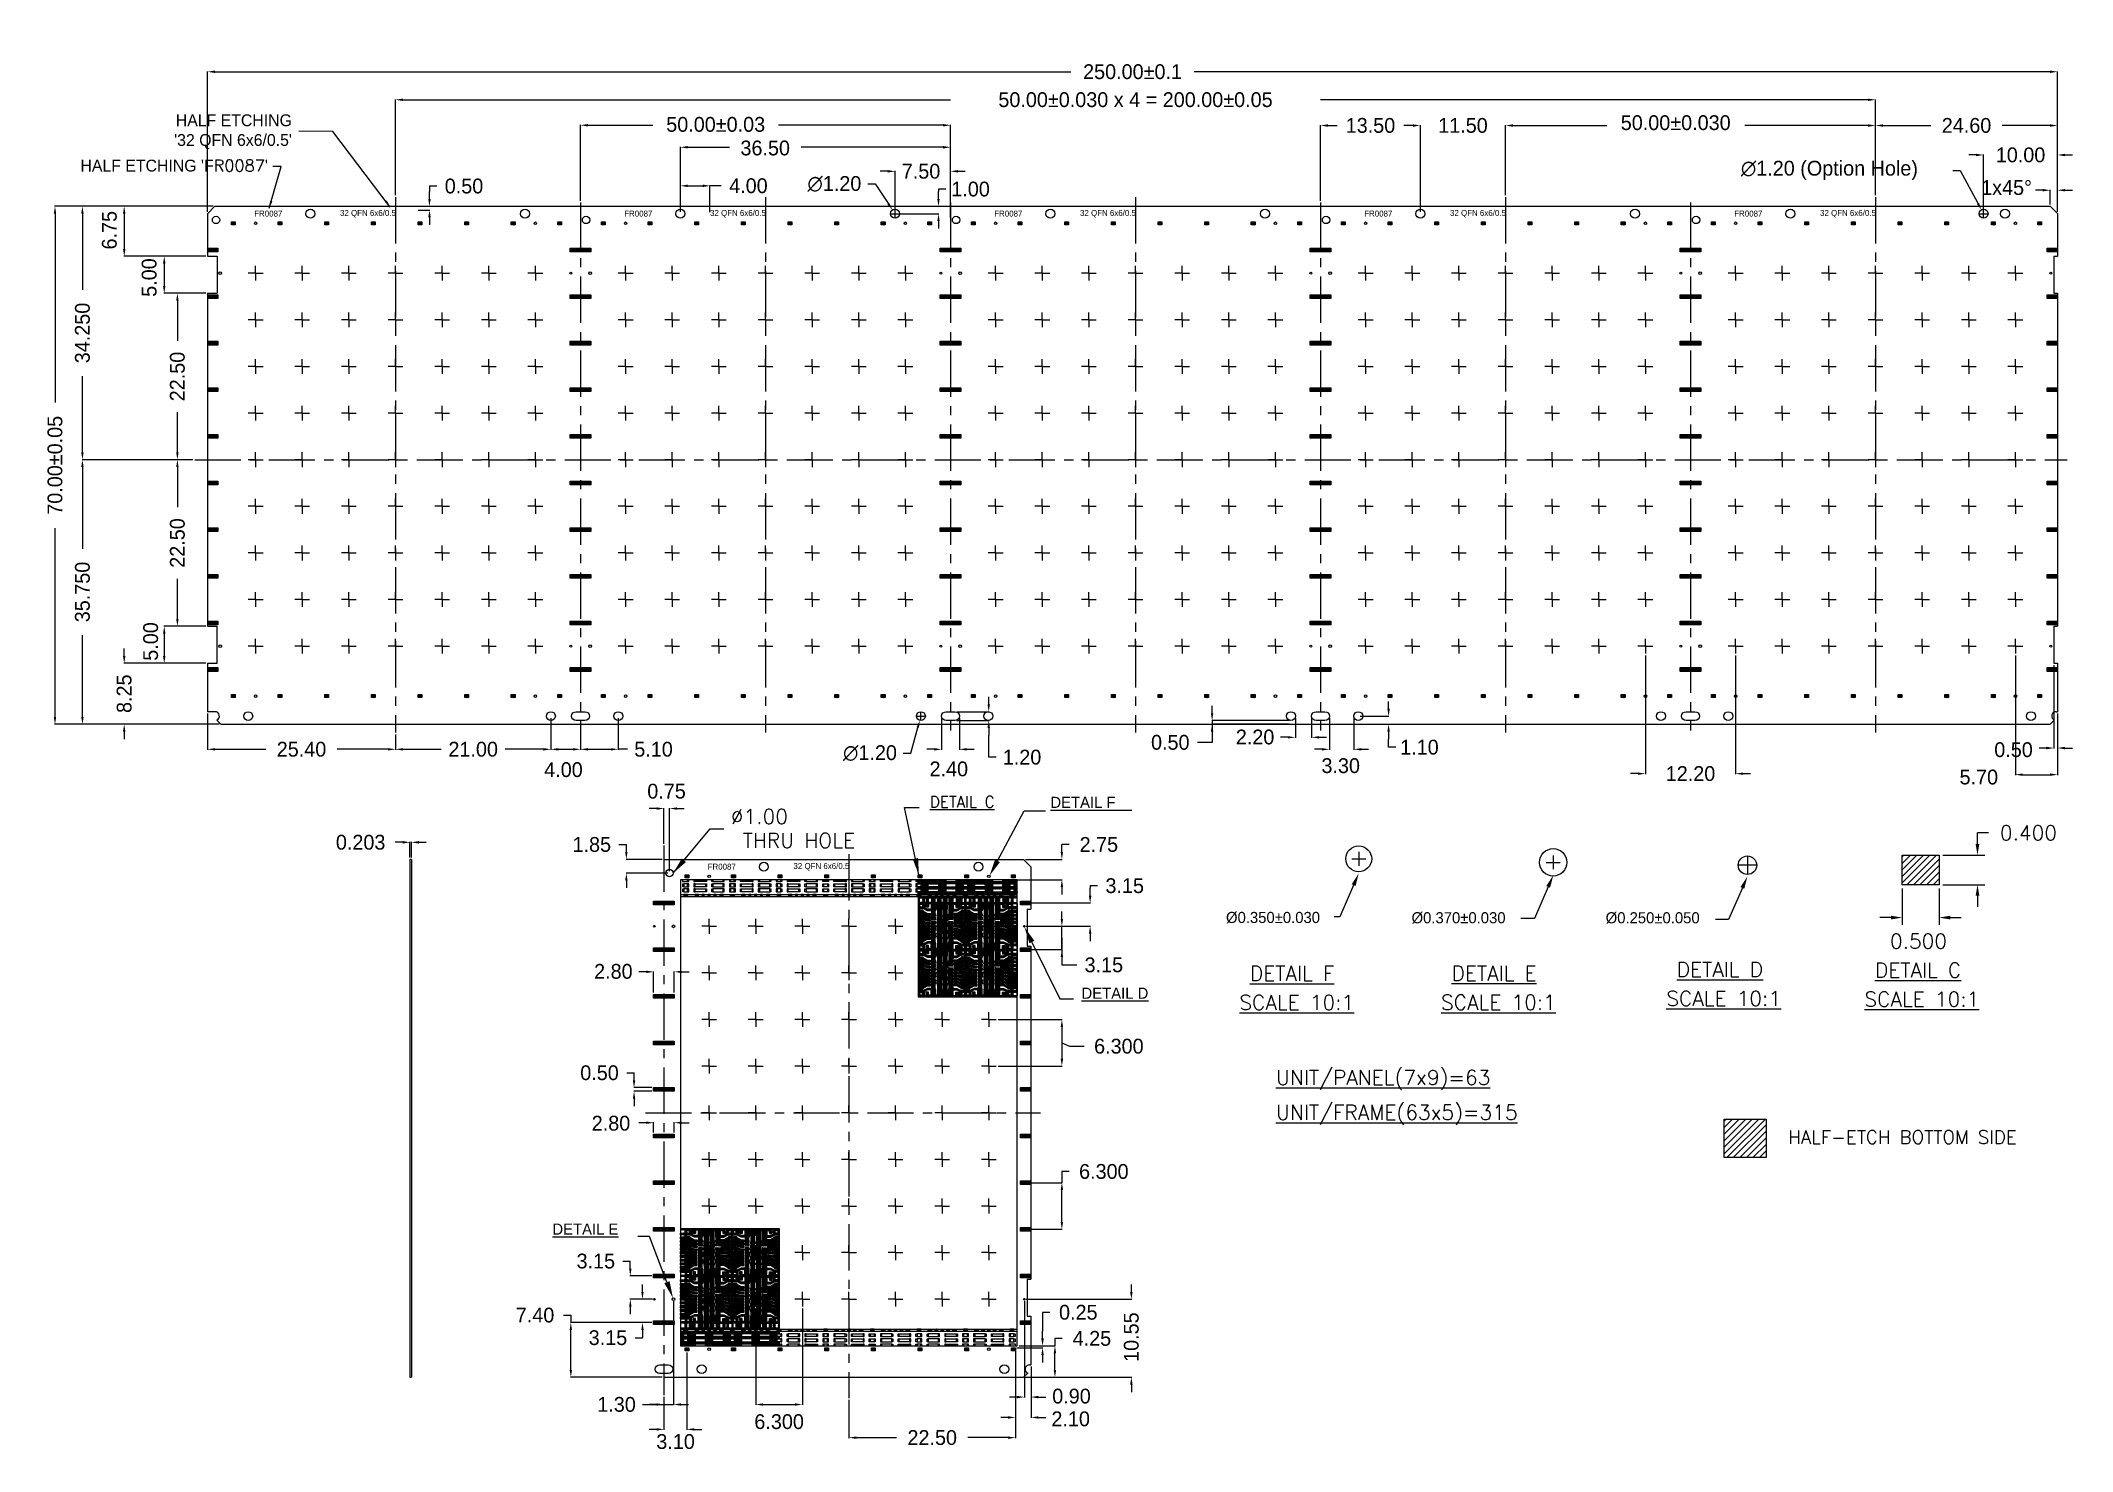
# Model space of a CAD drawing. Extents: x -347 to -72, y -334 to -144.
import ezdxf

# ---------------------------------------------------------------- set-up
doc = ezdxf.new("R2010")
doc.units = 0
doc.header["$LTSCALE"] = 5
doc.header["$MEASUREMENT"] = 0
doc.linetypes.add('CENTER', pattern=[2, 1.25, -0.25, 0.25, -0.25])
doc.linetypes.add('HIDDEN', pattern=[0.375, 0.25, -0.125])
doc.layers.get('0').update_dxf_attribs({"linetype": 'CONTINUOUS'})
doc.layers.get('DEFPOINTS').update_dxf_attribs({"linetype": 'CONTINUOUS'})
for name, color, linetype in [('CENTER', 1, 'CENTER'), ('DIM', 3, 'CONTINUOUS'), ('Full-metal', 254, 'CONTINUOUS'), ('half_bottom', 4, 'CONTINUOUS'), ('HIDDEN', 6, 'HIDDEN'), ('Layer1', 4, 'CONTINUOUS'), ('SECTION', 6, 'CONTINUOUS')]:
    doc.layers.add(name, color=color, linetype=linetype)
doc.styles.add('ROMANS', font='romans.shx', dxfattribs={"height": 2})
doc.dimstyles.new('Copy of DETAIL-A', dxfattribs={"dimscale": 25, "dimtxt": 0.08, "dimasz": 0.06, "dimexe": 0.04, "dimexo": 0.02, "dimgap": 0.04, "dimtad": 0, "dimtih": 1, "dimtoh": 1, "dimdec": 3, "dimlfac": 0.1, "dimzin": 0, "dimdsep": 46, "dimtxsty": 'ROMANS', "dimcen": 0.04, "dimclrd": 3, "dimadec": 0, "dimazin": 0, "dimtfac": 1, "dimtdec": 3, "dimtofl": 0, "dimtmove": 2, "dimatfit": 3, "dimfxl": 1, "dimtolj": 1, "dimtzin": 0, "dimarcsym": 0})
doc.dimstyles.new('FRAME', dxfattribs={"dimscale": 25, "dimtxt": 0.08, "dimasz": 0.09, "dimexe": 0.04, "dimexo": 0.02, "dimgap": 0.04, "dimtad": 0, "dimdec": 3, "dimlfac": 0.2, "dimzin": 0, "dimdsep": 46, "dimtxsty": 'ROMANS', "dimcen": 0.04, "dimadec": 0, "dimazin": 0, "dimtfac": 1, "dimtdec": 4, "dimtofl": 0, "dimtmove": 2, "dimatfit": 3, "dimfxl": 1, "dimtolj": 1, "dimtzin": 0, "dimarcsym": 0})
doc.dimstyles.get("Standard").update_dxf_attribs({"dimtxt": 0.3, "dimasz": 0.2, "dimexe": 0.05, "dimexo": 0.15, "dimgap": 0.05, "dimtad": 0, "dimtoh": 1, "dimdec": 3, "dimdsep": 46, "dimtxsty": 'STANDARD', "dimcen": 0.5, "dimadec": 0, "dimazin": 0, "dimtfac": 1, "dimtdec": 3, "dimtofl": 0, "dimtmove": 0, "dimatfit": 3, "dimfxl": 1, "dimtolj": 1, "dimtzin": 0, "dimarcsym": 0})
doc.dimstyles.new('STANDARD$0', dxfattribs={"dimtxt": 0.18, "dimasz": 0.18, "dimexe": 0.18, "dimexo": 0.0625, "dimgap": 0.09, "dimtad": 0, "dimtih": 1, "dimtoh": 1, "dimdec": 4, "dimzin": 0, "dimdsep": 46, "dimtxsty": 'STANDARD', "dimcen": 0.09, "dimadec": 0, "dimazin": 0, "dimtfac": 1, "dimtdec": 4, "dimtofl": 0, "dimtmove": 0, "dimatfit": 3, "dimfxl": 1, "dimtolj": 1, "dimtzin": 0, "dimarcsym": 0})
pattern_1 = [(225, (-3e-13, 0.033), (0.088388348, -0.088388348), [])]
pattern_2 = [(225, (50, 0.033), (0.088388348, -0.088388348), [])]
pattern_3 = [(225, (100, 0.033), (0.088388348, -0.088388348), [])]
pattern_4 = [(135, (-249.252235, 178.434824), (-0.044194174, -0.044194174), [])]
pattern_5 = [(45, (-249.252235, 178.434824), (-0.044194174, 0.044194174), [])]
pattern_6 = [(135, (-3e-13, 0.033), (-0.044194174, -0.044194174), []), (225, (-3e-13, 0.033), (0.044194174, -0.044194174), [])]
pattern_7 = [(45, (-311.67605, -269.86585), (-0.044194174, 0.044194174), [])]
pattern_8 = [(135, (-311.67605, -269.86585), (-0.044194174, -0.044194174), []), (225, (-311.67605, -269.86585), (0.044194174, -0.044194174), [])]
pattern_9 = [(135, (-257.4536, -286.094496), (-0.04419417, -0.04419417), [])]
pattern_10 = [(135, (-257.4536, -286.094496), (-0.04419417, -0.04419417), []), (225, (-257.4536, -286.094496), (0.04419417, -0.04419417), [])]
pattern_11 = [(45, (-257.4536, -286.094496), (-0.04419417, 0.04419417), [])]
pattern_12 = [(135, (-251.1536, -286.094496), (-0.04419417, -0.04419417), [])]
pattern_13 = [(135, (-251.1536, -286.094496), (-0.04419417, -0.04419417), []), (225, (-251.1536, -286.094496), (0.04419417, -0.04419417), [])]
pattern_14 = [(45, (-251.1536, -286.094496), (-0.04419417, 0.04419417), [])]
pattern_15 = [(135, (-251.1536, -292.394496), (-0.04419417, -0.04419417), [])]
pattern_16 = [(135, (-251.1536, -292.394496), (-0.04419417, -0.04419417), []), (225, (-251.1536, -292.394496), (0.04419417, -0.04419417), [])]
pattern_17 = [(45, (-251.1536, -292.394496), (-0.04419417, 0.04419417), [])]
pattern_18 = [(135, (-257.4536, -292.394496), (-0.04419417, -0.04419417), [])]
pattern_19 = [(135, (-257.4536, -292.394496), (-0.04419417, -0.04419417), []), (225, (-257.4536, -292.394496), (0.04419417, -0.04419417), [])]
pattern_20 = [(45, (-257.4536, -292.394496), (-0.04419417, 0.04419417), [])]
pattern_21 = [(135, (-225.9536, -241.994496), (-0.04419417, -0.04419417), [])]
pattern_22 = [(135, (-225.9536, -241.994496), (-0.04419417, -0.04419417), []), (225, (-225.9536, -241.994496), (0.04419417, -0.04419417), [])]
pattern_23 = [(45, (-225.9536, -241.994496), (-0.04419417, 0.04419417), [])]
pattern_24 = [(135, (-219.6536, -241.994496), (-0.04419417, -0.04419417), [])]
pattern_25 = [(135, (-219.6536, -241.994496), (-0.04419417, -0.04419417), []), (225, (-219.6536, -241.994496), (0.04419417, -0.04419417), [])]
pattern_26 = [(45, (-219.6536, -241.994496), (-0.04419417, 0.04419417), [])]
pattern_27 = [(135, (-219.6536, -248.294496), (-0.04419417, -0.04419417), [])]
pattern_28 = [(135, (-219.6536, -248.294496), (-0.04419417, -0.04419417), []), (225, (-219.6536, -248.294496), (0.04419417, -0.04419417), [])]
pattern_29 = [(45, (-219.6536, -248.294496), (-0.04419417, 0.04419417), [])]
pattern_30 = [(135, (-225.9536, -248.294496), (-0.04419417, -0.04419417), [])]
pattern_31 = [(135, (-225.9536, -248.294496), (-0.04419417, -0.04419417), []), (225, (-225.9536, -248.294496), (0.04419417, -0.04419417), [])]
pattern_32 = [(45, (-225.9536, -248.294496), (-0.04419417, 0.04419417), [])]

msp = doc.modelspace()

# ---------------------------------------------------------------- texts
at = {"linetype": 'Continuous'}
for s, p in [('FR0087', (-317.6849, -167.3798)), ('32 QFN 6x6/0.5', (-306.0883, -167.2906)), ('FR0087', (-267.6849, -167.3798)), ('32 QFN 6x6/0.5', (-256.0883, -167.2906)), ('FR0087', (-217.6849, -167.3798)), ('32 QFN 6x6/0.5', (-206.0883, -167.2906)), ('FR0087', (-167.6849, -167.3798)), ('32 QFN 6x6/0.5', (-156.0883, -167.2906)), ('FR0087', (-117.6849, -167.3798)), ('32 QFN 6x6/0.5', (-106.0883, -167.2906)), ('FR0087', (-256.408, -255.635)), ('32 QFN 6x6/0.5', (-244.8115, -255.5458))]:
    msp.add_text(s, height=0.8, dxfattribs=at).set_placement(p)
at = {"style": 'ROMANS'}
for s, p in [('%%UDETAIL F', (-183.1383, -270.658, 0)), ('%%UDETAIL E', (-155.8843, -270.6447, 0)), ('%%UDETAIL D', (-125.448, -270.1192, 0)), ('%%UDETAIL C', (-98.6734, -270.2159, 0)), ('%%USCALE 10:1', (-184.5538, -274.5856, 0)), ('%%USCALE 10:1', (-157.2998, -274.5722, 0)), ('%%USCALE 10:1', (-126.8635, -274.0468, 0)), ('%%USCALE 10:1', (-100.0889, -274.1435, 0)), ('%%UUNIT/PANEL(7x9)=63%%U', (-179.6186, -284.7198, 0)), ('%%UUNIT/FRAME(63x5)=315%%U', (-179.6186, -289.4387, 0))]:
    msp.add_text(s, height=2, dxfattribs=at).set_placement(p)
at = {"layer": 'DIM'}
for s, p in [('DETAIL F', (-210.0907, -247.2952)), ('%%UDETAIL D%%U', (-205.8857, -273.0876)), ('%%UDETAIL E%%U', (-277.3906, -304.9685))]:
    msp.add_text(s, height=1.5, dxfattribs=at).set_placement(p)
at = {"layer": 'DIM', "linetype": 'Continuous'}
for s, p in [('%%c0.350%%p0.030', (-186.3592, -262.8503, 0)), ('%%C0.370%%P0.030', (-161.2868, -262.8863, 0)), ('%%C0.250%%P0.050', (-135.0554, -262.8922, 0))]:
    msp.add_text(s, height=1.5, dxfattribs=at).set_placement(p)
at = {"layer": 'DIM', "linetype": 'Continuous', "char_height": 1.6, "attachment_point": 6}
for s, insert in [("HALF ETCHING \\P'32 QFN 6x6/0.5'", (-312.5858, -155.9225)), ("HALF ETCHING 'F{\\Ftxt.shx|c0;R0087}'", (-315.8285, -160.5055))]:
    msp.add_mtext(s, dxfattribs=dict(at, insert=insert))
at = {"layer": 'DIM', "insert": (-217.6344, -247.23), "char_height": 1.5, "attachment_point": 9}
msp.add_mtext('{\\Fromans.shx|c0;\\LDETAIL C}', dxfattribs=at)
at = {"layer": 'DIM', "char_height": 2, "attachment_point": 3, "style": 'ROMANS'}
for s, insert in [('{\\Fromans.shx|c0;%%C1.00}', (-245.5635, -247.4673)), ('{\\Fromans.shx|c0;THRU HOLE}', (-236.4922, -250.6871))]:
    msp.add_mtext(s, dxfattribs=dict(at, insert=insert))
at = {"layer": 'Layer1', "style": 'ROMANS'}
msp.add_text('HALF-ETCH BOTTOM SIDE', height=1.8, dxfattribs=at).set_placement((-110.3808, -292.6789))

# ---------------------------------------------------------------- blocks, each defined once
blk = doc.blocks.new('*D0')
at = {"layer": 'DEFPOINTS', "color": 0, "linetype": 'Continuous', "transparency": 16777216}
for p in [(17.12, 208.73), (6.47, 208.23), (17.12, 208.23)]:
    blk.add_point(p, dxfattribs=at)
at = {"layer": 'DIM', "color": 0, "linetype": 'Continuous', "lineweight": -2, "transparency": 16777216}
for p, q in [((16.87, 208.73), (6.42, 208.73)), ((6.47, 209.73), (6.47, 210.73)), ((6.47, 208.73), (6.47, 208.23)), ((16.87, 208.23), (6.42, 208.23)), ((6.47, 208.48), (6.49, 205.78)), ((6.47, 207.23), (6.47, 206.23)), ((6.49, 205.78), (4.49, 205.78))]:
    blk.add_line(p, q, dxfattribs=at)
at = {"layer": 'DIM', "color": 0, "linetype": 'Continuous', "transparency": 16777216}
for points in [[(6.3, 209.73), (6.64, 209.73), (6.47, 208.73)], [(6.3, 207.23), (6.64, 207.23), (6.47, 208.23)]]:
    blk.add_solid(points, dxfattribs=at)
at = {"layer": 'DIM', "color": 0, "linetype": 'Continuous', "transparency": 16777216, "insert": (0.82, 205.78), "char_height": 2, "attachment_point": 5}
blk.add_mtext('\\A1;0.50', dxfattribs=at)
blk = doc.blocks.new('*D1')
at = {"layer": 'DEFPOINTS', "color": 0, "linetype": 'Continuous', "transparency": 16777216}
for p in [(-129.28, 209.93), (-103.88, 207.1), (-129.28, 204.85)]:
    blk.add_point(p, dxfattribs=at)
at = {"layer": 'DIM', "color": 0, "linetype": 'Continuous', "lineweight": -2, "transparency": 16777216}
for p, q in [((-129.28, 209.68), (-129.28, 204.8)), ((-103.88, 206.85), (-103.88, 204.8)), ((-128.28, 204.85), (-121.41, 204.85)), ((-104.88, 204.85), (-111.75, 204.85))]:
    blk.add_line(p, q, dxfattribs=at)
at = {"layer": 'DIM', "color": 0, "linetype": 'Continuous', "transparency": 16777216}
for points in [[(-128.28, 205.01), (-128.28, 204.68), (-129.28, 204.85)], [(-104.88, 205.01), (-104.88, 204.68), (-103.88, 204.85)]]:
    blk.add_solid(points, dxfattribs=at)
at = {"layer": 'DIM', "color": 0, "linetype": 'Continuous', "transparency": 16777216, "insert": (-116.58, 204.85), "char_height": 2, "attachment_point": 5}
blk.add_mtext('\\A1;25.40', dxfattribs=at)
blk = doc.blocks.new('*D2')
at = {"layer": 'DEFPOINTS', "color": 0, "linetype": 'Continuous', "transparency": 16777216}
for p in [(-72.15, 133.68), (-69, 133.68), (-68.9, 130.53)]:
    blk.add_point(p, dxfattribs=at)
at = {"layer": 'DIM', "color": 0, "linetype": 'Continuous', "lineweight": -2, "transparency": 16777216}
for p, q in [((-73.15, 135.68), (-72.15, 135.68)), ((-72.15, 134.68), (-72.15, 135.68)), ((-69.25, 133.68), (-72.2, 133.68)), ((-69.15, 130.53), (-72.2, 130.53)), ((-72.15, 129.53), (-72.15, 128.53))]:
    blk.add_line(p, q, dxfattribs=at)
at = {"layer": 'DIM', "color": 0, "linetype": 'Continuous', "transparency": 16777216}
for points in [[(-72.31, 134.68), (-71.98, 134.68), (-72.15, 133.68)], [(-72.31, 129.53), (-71.98, 129.53), (-72.15, 130.53)]]:
    blk.add_solid(points, dxfattribs=at)
at = {"layer": 'DIM', "color": 0, "linetype": 'Continuous', "transparency": 16777216, "insert": (-76.81, 135.68), "char_height": 2, "attachment_point": 5}
blk.add_mtext('\\A1;3.15', dxfattribs=at)
blk = doc.blocks.new('*D3')
at = {"layer": 'DEFPOINTS', "color": 0, "linetype": 'Continuous', "transparency": 16777216}
for p in [(-80.19, 127.38), (-69, 127.38), (-67.6, 119.98)]:
    blk.add_point(p, dxfattribs=at)
at = {"layer": 'DIM', "color": 0, "linetype": 'Continuous', "lineweight": -2, "transparency": 16777216}
for p, q in [((-81.19, 128.38), (-80.19, 128.38)), ((-69.25, 127.38), (-80.24, 127.38)), ((-80.19, 128.38), (-80.19, 127.38)), ((-80.19, 120.98), (-80.19, 126.38)), ((-67.85, 119.98), (-80.24, 119.98))]:
    blk.add_line(p, q, dxfattribs=at)
at = {"layer": 'DIM', "color": 0, "linetype": 'Continuous', "transparency": 16777216}
for points in [[(-80.35, 126.38), (-80.02, 126.38), (-80.19, 127.38)], [(-80.35, 120.98), (-80.02, 120.98), (-80.19, 119.98)]]:
    blk.add_solid(points, dxfattribs=at)
at = {"layer": 'DIM', "color": 0, "linetype": 'Continuous', "transparency": 16777216, "insert": (-85.02, 128.38), "char_height": 2, "attachment_point": 5}
blk.add_mtext('\\A1;7.40', dxfattribs=at)
blk = doc.blocks.new('*D4')
at = {"layer": 'DEFPOINTS', "color": 0, "linetype": 'Continuous', "transparency": 16777216}
for p in [(-70.5, 130.53), (-68.9, 130.53), (-69, 127.38)]:
    blk.add_point(p, dxfattribs=at)
at = {"layer": 'DIM', "color": 0, "linetype": 'Continuous', "lineweight": -2, "transparency": 16777216}
for p, q in [((-70.5, 131.53), (-70.5, 132.53)), ((-69.15, 130.53), (-70.55, 130.53)), ((-69.25, 127.38), (-70.55, 127.38)), ((-70.5, 126.38), (-70.5, 125.38)), ((-71.5, 125.33), (-70.5, 125.33)), ((-70.5, 125.33), (-70.5, 125.38))]:
    blk.add_line(p, q, dxfattribs=at)
at = {"layer": 'DIM', "color": 0, "linetype": 'Continuous', "transparency": 16777216}
for points in [[(-70.67, 131.53), (-70.34, 131.53), (-70.5, 130.53)], [(-70.67, 126.38), (-70.34, 126.38), (-70.5, 127.38)]]:
    blk.add_solid(points, dxfattribs=at)
at = {"layer": 'DIM', "color": 0, "linetype": 'Continuous', "transparency": 16777216, "insert": (-75.17, 125.33), "char_height": 2, "attachment_point": 5}
blk.add_mtext('\\A1;3.15', dxfattribs=at)
blk = doc.blocks.new('*D5')
at = {"layer": 'DEFPOINTS', "color": 0, "linetype": 'Continuous', "transparency": 16777216}
for p in [(-66.3, 130.53), (-67.6, 117.58), (-66.3, 116.31)]:
    blk.add_point(p, dxfattribs=at)
at = {"layer": 'DIM', "color": 0, "linetype": 'Continuous', "lineweight": -2, "transparency": 16777216}
for p, q in [((-66.3, 130.28), (-66.3, 116.26)), ((-70.51, 116.31), (-67.6, 116.31)), ((-68.6, 116.31), (-69.6, 116.31)), ((-67.6, 117.33), (-67.6, 116.26)), ((-67.6, 116.31), (-66.3, 116.31)), ((-65.3, 116.31), (-64.3, 116.31))]:
    blk.add_line(p, q, dxfattribs=at)
at = {"layer": 'DIM', "color": 0, "linetype": 'Continuous', "transparency": 16777216}
for points in [[(-68.6, 116.47), (-68.6, 116.14), (-67.6, 116.31)], [(-65.3, 116.47), (-65.3, 116.14), (-66.3, 116.31)]]:
    blk.add_solid(points, dxfattribs=at)
at = {"layer": 'DIM', "color": 0, "linetype": 'Continuous', "transparency": 16777216, "insert": (-74.01, 116.31), "char_height": 2, "attachment_point": 5}
blk.add_mtext('\\A1;1.30', dxfattribs=at)
blk = doc.blocks.new('*D6')
at = {"layer": 'DEFPOINTS', "color": 0, "linetype": 'Continuous', "transparency": 16777216}
for p in [(-20.1, 124.23), (-42.6, 117.18), (-20.1, 111.83)]:
    blk.add_point(p, dxfattribs=at)
at = {"layer": 'DIM', "color": 0, "linetype": 'Continuous', "lineweight": -2, "transparency": 16777216}
for p, q in [((-20.1, 123.98), (-20.1, 111.78)), ((-42.6, 116.93), (-42.6, 111.78)), ((-41.6, 111.83), (-36.19, 111.83)), ((-21.1, 111.83), (-26.52, 111.83))]:
    blk.add_line(p, q, dxfattribs=at)
at = {"layer": 'DIM', "color": 0, "linetype": 'Continuous', "transparency": 16777216}
for points in [[(-41.6, 111.99), (-41.6, 111.66), (-42.6, 111.83)], [(-21.1, 111.99), (-21.1, 111.66), (-20.1, 111.83)]]:
    blk.add_solid(points, dxfattribs=at)
at = {"layer": 'DIM', "color": 0, "linetype": 'Continuous', "transparency": 16777216, "insert": (-31.35, 111.83), "char_height": 2, "attachment_point": 5}
blk.add_mtext('\\A1;22.50', dxfattribs=at)
blk = doc.blocks.new('*D7')
at = {"layer": 'DEFPOINTS', "color": 0, "linetype": 'Continuous', "transparency": 16777216}
for p in [(-55.2, 129.53), (-48.9, 129.53), (-48.9, 116.31)]:
    blk.add_point(p, dxfattribs=at)
at = {"layer": 'DIM', "color": 0, "linetype": 'Continuous', "lineweight": -2, "transparency": 16777216}
for p, q in [((-55.2, 129.28), (-55.2, 116.26)), ((-48.9, 129.28), (-48.9, 116.26)), ((-54.2, 116.31), (-49.9, 116.31))]:
    blk.add_line(p, q, dxfattribs=at)
at = {"layer": 'DIM', "color": 0, "linetype": 'Continuous', "transparency": 16777216}
for points in [[(-54.2, 116.47), (-54.2, 116.14), (-55.2, 116.31)], [(-49.9, 116.47), (-49.9, 116.14), (-48.9, 116.31)]]:
    blk.add_solid(points, dxfattribs=at)
at = {"layer": 'DIM', "color": 0, "linetype": 'Continuous', "transparency": 16777216, "insert": (-52.04, 113.98), "char_height": 2, "attachment_point": 5}
blk.add_mtext('\\A1;6.300', dxfattribs=at)
blk = doc.blocks.new('*D8')
at = {"layer": 'DEFPOINTS', "color": 0, "linetype": 'Continuous', "transparency": 16777216}
for p in [(-20.15, 123.98), (-19.85, 124.23), (-16.44, 123.98)]:
    blk.add_point(p, dxfattribs=at)
at = {"layer": 'DIM', "color": 0, "linetype": 'Continuous', "lineweight": -2, "transparency": 16777216}
for p, q in [((-15.44, 128.76), (-16.44, 128.76)), ((-16.44, 128.76), (-16.44, 126.23)), ((-19.9, 123.98), (-16.39, 123.98)), ((-19.6, 124.23), (-16.39, 124.23)), ((-16.44, 125.23), (-16.44, 126.23)), ((-16.44, 122.98), (-16.44, 121.98))]:
    blk.add_line(p, q, dxfattribs=at)
at = {"layer": 'DIM', "color": 0, "linetype": 'Continuous', "transparency": 16777216}
for points in [[(-16.61, 125.23), (-16.27, 125.23), (-16.44, 124.23)], [(-16.61, 122.98), (-16.27, 122.98), (-16.44, 123.98)]]:
    blk.add_solid(points, dxfattribs=at)
at = {"layer": 'DIM', "color": 0, "linetype": 'Continuous', "transparency": 16777216, "insert": (-11.61, 128.76), "char_height": 2, "attachment_point": 5}
blk.add_mtext('\\A1;0.25', dxfattribs=at)
blk = doc.blocks.new('*D9')
at = {"layer": 'DEFPOINTS', "color": 0, "linetype": 'Continuous', "transparency": 16777216}
for p in [(-18.9, 130.53), (-18, 121.68), (-18.9, 117.31)]:
    blk.add_point(p, dxfattribs=at)
at = {"layer": 'DIM', "color": 0, "linetype": 'Continuous', "lineweight": -2, "transparency": 16777216}
for p, q in [((-18.9, 130.28), (-18.9, 117.26)), ((-18, 121.43), (-18, 117.26)), ((-19.9, 117.31), (-20.9, 117.31)), ((-17, 117.31), (-16, 117.31))]:
    blk.add_line(p, q, dxfattribs=at)
at = {"layer": 'DIM', "color": 0, "linetype": 'Continuous', "transparency": 16777216}
for points in [[(-19.9, 117.48), (-19.9, 117.14), (-18.9, 117.31)], [(-17, 117.48), (-17, 117.14), (-18, 117.31)]]:
    blk.add_solid(points, dxfattribs=at)
at = {"layer": 'DIM', "color": 0, "linetype": 'Continuous', "transparency": 16777216, "insert": (-12.53, 117.43), "char_height": 2, "attachment_point": 5}
blk.add_mtext('\\A1;0.90', dxfattribs=at)
blk = doc.blocks.new('*D10')
at = {"layer": 'DEFPOINTS', "color": 0, "linetype": 'Continuous', "transparency": 16777216}
for p in [(-19.85, 124.23), (-14.77, 124.23), (-19, 119.98)]:
    blk.add_point(p, dxfattribs=at)
at = {"layer": 'DIM', "color": 0, "linetype": 'Continuous', "lineweight": -2, "transparency": 16777216}
for p, q in [((-19.6, 124.23), (-14.72, 124.23)), ((-13.77, 125.23), (-14.77, 125.23)), ((-14.77, 125.23), (-14.77, 124.23)), ((-14.77, 120.98), (-14.77, 123.23)), ((-18.75, 119.98), (-14.72, 119.98))]:
    blk.add_line(p, q, dxfattribs=at)
at = {"layer": 'DIM', "color": 0, "linetype": 'Continuous', "transparency": 16777216}
for points in [[(-14.93, 123.23), (-14.6, 123.23), (-14.77, 124.23)], [(-14.93, 120.98), (-14.6, 120.98), (-14.77, 119.98)]]:
    blk.add_solid(points, dxfattribs=at)
at = {"layer": 'DIM', "color": 0, "linetype": 'Continuous', "transparency": 16777216, "insert": (-9.77, 125.23), "char_height": 2, "attachment_point": 5}
blk.add_mtext('\\A1;4.25', dxfattribs=at)
blk = doc.blocks.new('*D11')
at = {"layer": 'DEFPOINTS', "color": 0, "linetype": 'Continuous', "transparency": 16777216}
for p in [(-18.9, 130.53), (-4.44, 130.53), (-19, 119.98)]:
    blk.add_point(p, dxfattribs=at)
at = {"layer": 'DIM', "color": 0, "linetype": 'Continuous', "lineweight": -2, "transparency": 16777216}
for p, q in [((-4.44, 131.53), (-4.44, 132.53)), ((-18.65, 130.53), (-4.39, 130.53)), ((-18.75, 119.98), (-4.39, 119.98)), ((-4.44, 118.98), (-4.44, 117.98))]:
    blk.add_line(p, q, dxfattribs=at)
at = {"layer": 'DIM', "color": 0, "linetype": 'Continuous', "transparency": 16777216}
for points in [[(-4.61, 131.53), (-4.27, 131.53), (-4.44, 130.53)], [(-4.61, 118.98), (-4.27, 118.98), (-4.44, 119.98)]]:
    blk.add_solid(points, dxfattribs=at)
at = {"layer": 'DIM', "color": 0, "linetype": 'Continuous', "transparency": 16777216, "insert": (-4.44, 125.41), "char_height": 2, "attachment_point": 5, "rotation": 90}
blk.add_mtext('\\A1;10.55', dxfattribs=at)
blk = doc.blocks.new('*D12')
at = {"layer": 'DEFPOINTS', "color": 0, "linetype": 'Continuous', "transparency": 16777216}
for p in [(-20.1, 124.23), (-18, 121.68), (-20.1, 114.56)]:
    blk.add_point(p, dxfattribs=at)
at = {"layer": 'DIM', "color": 0, "linetype": 'Continuous', "lineweight": -2, "transparency": 16777216}
for p, q in [((-20.1, 123.98), (-20.1, 114.51)), ((-18, 121.43), (-18, 114.51)), ((-21.1, 114.56), (-22.1, 114.56)), ((-17, 114.56), (-16, 114.56))]:
    blk.add_line(p, q, dxfattribs=at)
at = {"layer": 'DIM', "color": 0, "linetype": 'Continuous', "transparency": 16777216}
for points in [[(-21.1, 114.72), (-21.1, 114.39), (-20.1, 114.56)], [(-17, 114.72), (-17, 114.39), (-18, 114.56)]]:
    blk.add_solid(points, dxfattribs=at)
at = {"layer": 'DIM', "color": 0, "linetype": 'Continuous', "transparency": 16777216, "insert": (-12.64, 114.36), "char_height": 2, "attachment_point": 5}
blk.add_mtext('\\A1;2.10', dxfattribs=at)
blk = doc.blocks.new('*D13')
at = {"layer": 'DEFPOINTS', "color": 0, "linetype": 'Continuous', "transparency": 16777216}
for p in [(-19, 146.28), (-13.83, 146.28), (-19, 139.98)]:
    blk.add_point(p, dxfattribs=at)
at = {"layer": 'DIM', "color": 0, "linetype": 'Continuous', "lineweight": -2, "transparency": 16777216}
for p, q in [((-18.75, 146.28), (-13.78, 146.28)), ((-12.83, 147.79), (-13.83, 147.79)), ((-13.83, 147.79), (-13.83, 146.28)), ((-13.83, 140.98), (-13.83, 145.28)), ((-18.75, 139.98), (-13.78, 139.98))]:
    blk.add_line(p, q, dxfattribs=at)
at = {"layer": 'DIM', "color": 0, "linetype": 'Continuous', "transparency": 16777216}
for points in [[(-13.99, 145.28), (-13.66, 145.28), (-13.83, 146.28)], [(-13.99, 140.98), (-13.66, 140.98), (-13.83, 139.98)]]:
    blk.add_solid(points, dxfattribs=at)
at = {"layer": 'DIM', "color": 0, "linetype": 'Continuous', "transparency": 16777216, "insert": (-8.16, 147.79), "char_height": 2, "attachment_point": 5}
blk.add_mtext('\\A1;6.300', dxfattribs=at)
blk = doc.blocks.new('*D14')
at = {"layer": 'DEFPOINTS', "color": 0, "linetype": 'Continuous', "transparency": 16777216}
for p in [(-22.7, 168.33), (-22.7, 162.03), (-13.83, 162.03)]:
    blk.add_point(p, dxfattribs=at)
at = {"layer": 'DIM', "color": 0, "linetype": 'Continuous', "lineweight": -2, "transparency": 16777216}
for p, q in [((-22.45, 168.33), (-13.78, 168.33)), ((-13.83, 167.33), (-13.83, 163.03)), ((-13.83, 165.18), (-12.8, 164.72)), ((-22.45, 162.03), (-13.78, 162.03)), ((-12.8, 164.72), (-10.8, 164.72))]:
    blk.add_line(p, q, dxfattribs=at)
at = {"layer": 'DIM', "color": 0, "linetype": 'Continuous', "transparency": 16777216}
for points in [[(-13.99, 167.33), (-13.66, 167.33), (-13.83, 168.33)], [(-13.99, 163.03), (-13.66, 163.03), (-13.83, 162.03)]]:
    blk.add_solid(points, dxfattribs=at)
at = {"layer": 'DIM', "color": 0, "linetype": 'Continuous', "transparency": 16777216, "insert": (-6.13, 164.72), "char_height": 2, "attachment_point": 5}
blk.add_mtext('\\A1;6.300', dxfattribs=at)
blk = doc.blocks.new('*D15')
at = {"layer": 'DEFPOINTS', "color": 0, "linetype": 'Continuous', "transparency": 16777216}
for p in [(-82.88, 209.33), (-103.88, 207.1), (-82.88, 204.85)]:
    blk.add_point(p, dxfattribs=at)
at = {"layer": 'DIM', "color": 0, "linetype": 'Continuous', "lineweight": -2, "transparency": 16777216}
for p, q in [((-82.88, 209.08), (-82.88, 204.8)), ((-103.88, 206.85), (-103.88, 204.8)), ((-102.88, 204.85), (-97.71, 204.85)), ((-83.88, 204.85), (-89.05, 204.85))]:
    blk.add_line(p, q, dxfattribs=at)
at = {"layer": 'DIM', "color": 0, "linetype": 'Continuous', "transparency": 16777216}
for points in [[(-102.88, 205.01), (-102.88, 204.68), (-103.88, 204.85)], [(-83.88, 205.01), (-83.88, 204.68), (-82.88, 204.85)]]:
    blk.add_solid(points, dxfattribs=at)
at = {"layer": 'DIM', "color": 0, "linetype": 'Continuous', "transparency": 16777216, "insert": (-93.38, 204.85), "char_height": 2, "attachment_point": 5}
blk.add_mtext('\\A1;21.00', dxfattribs=at)
blk = doc.blocks.new('*D16')
at = {"layer": 'DEFPOINTS', "color": 0, "linetype": 'Continuous', "transparency": 16777216}
for p in [(-101.92, 192.28), (-101.92, 189.98, -0.99), (-101.72, 189.98, -0.99)]:
    blk.add_point(p, dxfattribs=at)
at = {"layer": 'DIM', "color": 0, "linetype": 'Continuous', "lineweight": -2, "transparency": 16777216}
for p, q in [((-102.92, 192.28), (-103.92, 192.28)), ((-101.92, 190.23), (-101.92, 192.33)), ((-101.72, 190.23), (-101.72, 192.33)), ((-100.72, 192.28), (-99.72, 192.28))]:
    blk.add_line(p, q, dxfattribs=at)
at = {"layer": 'DIM', "color": 0, "linetype": 'Continuous', "transparency": 16777216}
for points in [[(-102.92, 192.45), (-102.92, 192.11), (-101.92, 192.28)], [(-100.72, 192.45), (-100.72, 192.11), (-101.72, 192.28)]]:
    blk.add_solid(points, dxfattribs=at)
at = {"layer": 'DIM', "color": 0, "linetype": 'Continuous', "transparency": 16777216, "insert": (-108.59, 192.28), "char_height": 2, "attachment_point": 5}
blk.add_mtext('\\A1;0.203', dxfattribs=at)
blk = doc.blocks.new('*D17')
at = {"layer": 'DEFPOINTS', "color": 0, "linetype": 'Continuous', "transparency": 16777216}
for p in [(-78.88, 208.73), (-73.78, 209.33), (-73.78, 204.85)]:
    blk.add_point(p, dxfattribs=at)
at = {"layer": 'DIM', "color": 0, "linetype": 'Continuous', "lineweight": -2, "transparency": 16777216}
for p, q in [((-73.78, 209.08), (-73.78, 204.8)), ((-78.88, 208.48), (-78.88, 204.8)), ((-77.88, 204.85), (-74.78, 204.85)), ((-72.51, 204.85), (-73.78, 204.85))]:
    blk.add_line(p, q, dxfattribs=at)
at = {"layer": 'DIM', "color": 0, "linetype": 'Continuous', "transparency": 16777216}
for points in [[(-77.88, 205.01), (-77.88, 204.68), (-78.88, 204.85)], [(-74.78, 205.01), (-74.78, 204.68), (-73.78, 204.85)]]:
    blk.add_solid(points, dxfattribs=at)
at = {"layer": 'DIM', "color": 0, "linetype": 'Continuous', "transparency": 16777216, "insert": (-69.01, 204.85), "char_height": 2, "attachment_point": 5}
blk.add_mtext('\\A1;5.10', dxfattribs=at)
blk = doc.blocks.new('*D18')
at = {"layer": 'DEFPOINTS', "color": 0, "linetype": 'Continuous', "transparency": 16777216}
for p in [(-82.88, 209.33), (-78.88, 207.41), (-78.88, 204.85)]:
    blk.add_point(p, dxfattribs=at)
at = {"layer": 'DIM', "color": 0, "linetype": 'Continuous', "lineweight": -2, "transparency": 16777216}
for p, q in [((-82.88, 209.08), (-82.88, 204.8)), ((-78.88, 207.16), (-78.88, 204.8)), ((-81.88, 204.85), (-79.88, 204.85))]:
    blk.add_line(p, q, dxfattribs=at)
at = {"layer": 'DIM', "color": 0, "linetype": 'Continuous', "transparency": 16777216}
for points in [[(-81.88, 205.01), (-81.88, 204.68), (-82.88, 204.85)], [(-79.88, 205.01), (-79.88, 204.68), (-78.88, 204.85)]]:
    blk.add_solid(points, dxfattribs=at)
at = {"layer": 'DIM', "color": 0, "linetype": 'Continuous', "transparency": 16777216, "insert": (-81.18, 202.09), "char_height": 2, "attachment_point": 5}
blk.add_mtext('\\A1;4.00', dxfattribs=at)
blk = doc.blocks.new('*D19')
at = {"layer": 'DEFPOINTS', "color": 0, "linetype": 'Continuous', "transparency": 16777216}
for p in [(-28.28, 209.93), (-28.28, 208.73), (-23.71, 209.93)]:
    blk.add_point(p, dxfattribs=at)
at = {"layer": 'DIM', "color": 0, "linetype": 'Continuous', "lineweight": -2, "transparency": 16777216}
for p, q in [((-23.71, 210.93), (-23.71, 211.93)), ((-28.03, 209.93), (-23.66, 209.93)), ((-28.03, 208.73), (-23.66, 208.73)), ((-23.71, 207.73), (-23.71, 206.73)), ((-23.71, 203.78), (-23.71, 206.73)), ((-22.71, 203.78), (-23.71, 203.78))]:
    blk.add_line(p, q, dxfattribs=at)
at = {"layer": 'DIM', "color": 0, "linetype": 'Continuous', "transparency": 16777216}
for points in [[(-23.88, 210.93), (-23.55, 210.93), (-23.71, 209.93)], [(-23.88, 207.73), (-23.55, 207.73), (-23.71, 208.73)]]:
    blk.add_solid(points, dxfattribs=at)
at = {"layer": 'DIM', "color": 0, "linetype": 'Continuous', "transparency": 16777216, "insert": (-19.21, 203.78), "char_height": 2, "attachment_point": 5}
blk.add_mtext('\\A1;1.20', dxfattribs=at)
blk = doc.blocks.new('*D20')
at = {"layer": 'DEFPOINTS', "color": 0, "linetype": 'Continuous', "transparency": 16777216}
for p in [(-30.08, 209.33), (-27.68, 209.33), (-27.68, 204.85)]:
    blk.add_point(p, dxfattribs=at)
at = {"layer": 'DIM', "color": 0, "linetype": 'Continuous', "lineweight": -2, "transparency": 16777216}
for p, q in [((-30.08, 209.08), (-30.08, 204.8)), ((-27.68, 209.08), (-27.68, 204.8)), ((-31.08, 204.85), (-32.08, 204.85)), ((-26.68, 204.85), (-25.68, 204.85))]:
    blk.add_line(p, q, dxfattribs=at)
at = {"layer": 'DIM', "color": 0, "linetype": 'Continuous', "transparency": 16777216}
for points in [[(-31.08, 205.01), (-31.08, 204.68), (-30.08, 204.85)], [(-26.68, 205.01), (-26.68, 204.68), (-27.68, 204.85)]]:
    blk.add_solid(points, dxfattribs=at)
at = {"layer": 'DIM', "color": 0, "linetype": 'Continuous', "transparency": 16777216, "insert": (-29.11, 202.19), "char_height": 2, "attachment_point": 5}
blk.add_mtext('\\A1;2.40', dxfattribs=at)
blk = doc.blocks.new('*D21')
at = {"layer": 'DEFPOINTS', "color": 0, "linetype": 'Continuous', "transparency": 16777216}
for p in [(-33.04, 208.76), (-32.72, 209.91)]:
    blk.add_point(p, dxfattribs=at)
at = {"layer": 'DIM', "color": 0, "linetype": 'Continuous', "lineweight": -2, "transparency": 16777216}
for p, q in [((-33.38, 209.33), (-32.38, 209.33)), ((-32.88, 208.83), (-32.88, 209.83)), ((-34.26, 204.33), (-33.3, 207.79)), ((-35.26, 204.33), (-34.26, 204.33))]:
    blk.add_line(p, q, dxfattribs=at)
at = {"layer": 'DIM', "color": 0, "linetype": 'Continuous', "transparency": 16777216}
blk.add_solid([(-33.46, 207.84), (-33.14, 207.75), (-33.04, 208.76)], dxfattribs=at)
at = {"layer": 'DIM', "color": 0, "linetype": 'Continuous', "transparency": 16777216, "insert": (-39.76, 204.33), "char_height": 2, "attachment_point": 5}
blk.add_mtext('\\A1;∅1.20', dxfattribs=at)
blk = doc.blocks.new('*D22')
at = {"layer": 'DEFPOINTS', "color": 0, "linetype": 'Continuous', "transparency": 16777216}
for p in [(-19, 189.98), (-13.83, 189.98), (-20.1, 187.23)]:
    blk.add_point(p, dxfattribs=at)
at = {"layer": 'DIM', "color": 0, "linetype": 'Continuous', "lineweight": -2, "transparency": 16777216}
for p, q in [((-18.75, 189.98), (-13.78, 189.98)), ((-13.83, 190.98), (-13.83, 191.98)), ((-12.83, 191.98), (-13.83, 191.98)), ((-19.85, 187.23), (-13.78, 187.23)), ((-13.83, 186.23), (-13.83, 185.23))]:
    blk.add_line(p, q, dxfattribs=at)
at = {"layer": 'DIM', "color": 0, "linetype": 'Continuous', "transparency": 16777216}
for points in [[(-13.99, 190.98), (-13.66, 190.98), (-13.83, 189.98)], [(-13.99, 186.23), (-13.66, 186.23), (-13.83, 187.23)]]:
    blk.add_solid(points, dxfattribs=at)
at = {"layer": 'DIM', "color": 0, "linetype": 'Continuous', "transparency": 16777216, "insert": (-8.83, 191.98), "char_height": 2, "attachment_point": 5}
blk.add_mtext('\\A1;2.75', dxfattribs=at)
blk = doc.blocks.new('*D23')
at = {"layer": 'DEFPOINTS', "color": 0, "linetype": 'Continuous', "transparency": 16777216}
for p in [(-19, 184.08), (-10.01, 184.08), (-18.9, 180.93)]:
    blk.add_point(p, dxfattribs=at)
at = {"layer": 'DIM', "color": 0, "linetype": 'Continuous', "lineweight": -2, "transparency": 16777216}
for p, q in [((-18.75, 184.08), (-9.96, 184.08)), ((-9.01, 186.41), (-10.01, 186.41)), ((-10.01, 186.41), (-10.01, 186.08)), ((-10.01, 185.08), (-10.01, 186.08)), ((-18.65, 180.93), (-9.96, 180.93)), ((-10.01, 179.93), (-10.01, 178.93))]:
    blk.add_line(p, q, dxfattribs=at)
at = {"layer": 'DIM', "color": 0, "linetype": 'Continuous', "transparency": 16777216}
for points in [[(-10.18, 185.08), (-9.84, 185.08), (-10.01, 184.08)], [(-10.18, 179.93), (-9.84, 179.93), (-10.01, 180.93)]]:
    blk.add_solid(points, dxfattribs=at)
at = {"layer": 'DIM', "color": 0, "linetype": 'Continuous', "transparency": 16777216, "insert": (-5.34, 186.41), "char_height": 2, "attachment_point": 5}
blk.add_mtext('\\A1;3.15', dxfattribs=at)
blk = doc.blocks.new('*D24')
at = {"layer": 'DEFPOINTS', "color": 0, "linetype": 'Continuous', "transparency": 16777216}
for p in [(-18.9, 180.93), (-13.83, 180.93), (-19, 177.78)]:
    blk.add_point(p, dxfattribs=at)
at = {"layer": 'DIM', "color": 0, "linetype": 'Continuous', "lineweight": -2, "transparency": 16777216}
for p, q in [((-13.83, 181.93), (-13.83, 182.93)), ((-18.65, 180.93), (-13.78, 180.93)), ((-13.83, 177.78), (-13.83, 180.93)), ((-13.83, 179.35), (-13.83, 175.71)), ((-18.75, 177.78), (-13.78, 177.78)), ((-13.83, 176.78), (-13.83, 175.78)), ((-13.83, 175.71), (-11.83, 175.71))]:
    blk.add_line(p, q, dxfattribs=at)
at = {"layer": 'DIM', "color": 0, "linetype": 'Continuous', "transparency": 16777216}
for points in [[(-13.99, 181.93), (-13.66, 181.93), (-13.83, 180.93)], [(-13.99, 176.78), (-13.66, 176.78), (-13.83, 177.78)]]:
    blk.add_solid(points, dxfattribs=at)
at = {"layer": 'DIM', "color": 0, "linetype": 'Continuous', "transparency": 16777216, "insert": (-8.16, 175.71), "char_height": 2, "attachment_point": 5}
blk.add_mtext('\\A1;3.15', dxfattribs=at)
blk = doc.blocks.new('*D25')
at = {"layer": 'DEFPOINTS', "color": 0, "linetype": 'Continuous', "transparency": 16777216}
for p in [(26.22, 209.33), (26.22, 208.23), (30.32, 208.23)]:
    blk.add_point(p, dxfattribs=at)
at = {"layer": 'DIM', "color": 0, "linetype": 'Continuous', "lineweight": -2, "transparency": 16777216}
for p, q in [((26.47, 209.33), (30.37, 209.33)), ((30.32, 210.33), (30.32, 211.33)), ((26.47, 208.23), (30.37, 208.23)), ((30.32, 207.23), (30.32, 206.23)), ((30.32, 205.13), (30.32, 206.23)), ((31.32, 205.13), (30.32, 205.13))]:
    blk.add_line(p, q, dxfattribs=at)
at = {"layer": 'DIM', "color": 0, "linetype": 'Continuous', "transparency": 16777216}
for points in [[(30.15, 210.33), (30.49, 210.33), (30.32, 209.33)], [(30.15, 207.23), (30.49, 207.23), (30.32, 208.23)]]:
    blk.add_solid(points, dxfattribs=at)
at = {"layer": 'DIM', "color": 0, "linetype": 'Continuous', "transparency": 16777216, "insert": (34.49, 205.13), "char_height": 2, "attachment_point": 5}
blk.add_mtext('\\A1;1.10', dxfattribs=at)
blk = doc.blocks.new('*D26')
at = {"layer": 'DEFPOINTS', "color": 0, "linetype": 'Continuous', "transparency": 16777216}
for p in [(22.32, 209.33), (25.62, 209.33), (25.62, 204.85)]:
    blk.add_point(p, dxfattribs=at)
at = {"layer": 'DIM', "color": 0, "linetype": 'Continuous', "lineweight": -2, "transparency": 16777216}
for p, q in [((22.32, 209.08), (22.32, 204.8)), ((25.62, 209.08), (25.62, 204.8)), ((21.32, 204.85), (20.32, 204.85)), ((26.62, 204.85), (27.62, 204.85))]:
    blk.add_line(p, q, dxfattribs=at)
at = {"layer": 'DIM', "color": 0, "linetype": 'Continuous', "transparency": 16777216}
for points in [[(21.32, 205.01), (21.32, 204.68), (22.32, 204.85)], [(26.62, 205.01), (26.62, 204.68), (25.62, 204.85)]]:
    blk.add_solid(points, dxfattribs=at)
at = {"layer": 'DIM', "color": 0, "linetype": 'Continuous', "transparency": 16777216, "insert": (23.85, 202.63), "char_height": 2, "attachment_point": 5}
blk.add_mtext('\\A1;3.30', dxfattribs=at)
blk = doc.blocks.new('*D27')
at = {"layer": 'DEFPOINTS', "color": 0, "linetype": 'Continuous', "transparency": 16777216}
for p in [(17.72, 209.33), (19.92, 209.33), (17.72, 206.47)]:
    blk.add_point(p, dxfattribs=at)
at = {"layer": 'DIM', "color": 0, "linetype": 'Continuous', "lineweight": -2, "transparency": 16777216}
for p, q in [((17.72, 209.08), (17.72, 206.42)), ((19.92, 209.08), (19.92, 206.42)), ((16.72, 206.47), (15.72, 206.47)), ((20.92, 206.47), (21.92, 206.47))]:
    blk.add_line(p, q, dxfattribs=at)
at = {"layer": 'DIM', "color": 0, "linetype": 'Continuous', "transparency": 16777216}
for points in [[(16.72, 206.63), (16.72, 206.3), (17.72, 206.47)], [(20.92, 206.63), (20.92, 206.3), (19.92, 206.47)]]:
    blk.add_solid(points, dxfattribs=at)
at = {"layer": 'DIM', "color": 0, "linetype": 'Continuous', "transparency": 16777216, "insert": (12.28, 206.5), "char_height": 2, "attachment_point": 5}
blk.add_mtext('\\A1;2.20', dxfattribs=at)
blk = doc.blocks.new('*D28')
at = {"layer": 'DEFPOINTS', "color": 0, "linetype": 'Continuous', "transparency": 16777216}
for p in [(-103.88, 292.63), (-103.88, 279.47), (96.12, 279.47)]:
    blk.add_point(p, dxfattribs=at)
at = {"layer": 'DIM', "color": 0, "linetype": 'Continuous', "lineweight": -2, "transparency": 16777216}
for p, q in [((-103.88, 279.72), (-103.88, 292.68)), ((-102.88, 292.63), (-28.88, 292.63)), ((95.12, 292.63), (21.12, 292.63)), ((96.12, 279.72), (96.12, 292.68))]:
    blk.add_line(p, q, dxfattribs=at)
at = {"layer": 'DIM', "color": 0, "linetype": 'Continuous', "transparency": 16777216}
for points in [[(-102.88, 292.79), (-102.88, 292.46), (-103.88, 292.63)], [(95.12, 292.79), (95.12, 292.46), (96.12, 292.63)]]:
    blk.add_solid(points, dxfattribs=at)
at = {"layer": 'DIM', "color": 0, "linetype": 'Continuous', "transparency": 16777216, "insert": (-3.88, 292.63), "char_height": 2, "attachment_point": 5}
blk.add_mtext('\\A1;50.00%%p0.030 x 4 = 200.00%%p0.05', dxfattribs=at)
blk = doc.blocks.new('*D29')
at = {"layer": 'DEFPOINTS', "color": 0, "linetype": 'Continuous', "transparency": 16777216}
for p in [(-129.28, 296.41), (-129.28, 277.23), (120.72, 277.24, -2.04)]:
    blk.add_point(p, dxfattribs=at)
at = {"layer": 'DIM', "color": 0, "linetype": 'Continuous', "lineweight": -2, "transparency": 16777216}
for p, q in [((-129.28, 277.48), (-129.28, 296.46)), ((-128.28, 296.41), (-12.61, 296.41)), ((119.72, 296.41), (4.05, 296.41)), ((120.72, 277.49), (120.72, 296.46))]:
    blk.add_line(p, q, dxfattribs=at)
at = {"layer": 'DIM', "color": 0, "linetype": 'Continuous', "transparency": 16777216}
for points in [[(-128.28, 296.58), (-128.28, 296.25), (-129.28, 296.41)], [(119.72, 296.58), (119.72, 296.25), (120.72, 296.41)]]:
    blk.add_solid(points, dxfattribs=at)
at = {"layer": 'DIM', "color": 0, "linetype": 'Continuous', "transparency": 16777216, "insert": (-4.28, 296.41), "char_height": 2, "attachment_point": 5}
blk.add_mtext('\\A1;250.00%%p0.1', dxfattribs=at)
blk = doc.blocks.new('*D30')
at = {"layer": 'DEFPOINTS', "color": 0, "linetype": 'Continuous', "transparency": 16777216}
for p in [(-61.38, 281), (-65.38, 277.23), (-61.38, 277.2)]:
    blk.add_point(p, dxfattribs=at)
at = {"layer": 'DIM', "color": 0, "linetype": 'Continuous', "lineweight": -2, "transparency": 16777216}
for p, q in [((-65.38, 277.48), (-65.38, 281.05)), ((-64.38, 281), (-62.38, 281)), ((-61.38, 277.45), (-61.38, 281.05)), ((-59.85, 281), (-61.38, 281))]:
    blk.add_line(p, q, dxfattribs=at)
at = {"layer": 'DIM', "color": 0, "linetype": 'Continuous', "transparency": 16777216}
for points in [[(-64.38, 281.17), (-64.38, 280.83), (-65.38, 281)], [(-62.38, 281.17), (-62.38, 280.83), (-61.38, 281)]]:
    blk.add_solid(points, dxfattribs=at)
at = {"layer": 'DIM', "color": 0, "linetype": 'Continuous', "transparency": 16777216, "insert": (-56.19, 281), "char_height": 2, "attachment_point": 5}
blk.add_mtext('\\A1;4.00', dxfattribs=at)
blk = doc.blocks.new('*D31')
at = {"layer": 'DEFPOINTS', "color": 0, "linetype": 'Continuous', "transparency": 16777216}
for p in [(-78.88, 289.18), (-78.88, 278.74), (-28.88, 278.74)]:
    blk.add_point(p, dxfattribs=at)
at = {"layer": 'DIM', "color": 0, "linetype": 'Continuous', "lineweight": -2, "transparency": 16777216}
for p, q in [((-78.88, 278.99), (-78.88, 289.23)), ((-77.88, 289.18), (-69.11, 289.18)), ((-29.88, 289.18), (-52.11, 289.18)), ((-28.88, 278.99), (-28.88, 289.23))]:
    blk.add_line(p, q, dxfattribs=at)
at = {"layer": 'DIM', "color": 0, "linetype": 'Continuous', "transparency": 16777216}
for points in [[(-77.88, 289.35), (-77.88, 289.02), (-78.88, 289.18)], [(-29.88, 289.35), (-29.88, 289.02), (-28.88, 289.18)]]:
    blk.add_solid(points, dxfattribs=at)
at = {"layer": 'DIM', "color": 0, "linetype": 'Continuous', "transparency": 16777216, "insert": (-60.61, 289.29), "char_height": 2, "attachment_point": 5}
blk.add_mtext('\\A1;50.00%%p0.03', dxfattribs=at)
blk = doc.blocks.new('*D32')
at = {"layer": 'DEFPOINTS', "color": 0, "linetype": 'Continuous', "transparency": 16777216}
for p in [(-28.88, 286.21), (-65.38, 277.23), (-28.88, 277.23)]:
    blk.add_point(p, dxfattribs=at)
at = {"layer": 'DIM', "color": 0, "linetype": 'Continuous', "lineweight": -2, "transparency": 16777216}
for p, q in [((-65.38, 277.48), (-65.38, 286.26)), ((-64.38, 286.21), (-58.75, 286.21)), ((-29.88, 286.21), (-49.08, 286.21)), ((-28.88, 277.48), (-28.88, 286.26))]:
    blk.add_line(p, q, dxfattribs=at)
at = {"layer": 'DIM', "color": 0, "linetype": 'Continuous', "transparency": 16777216}
for points in [[(-64.38, 286.38), (-64.38, 286.04), (-65.38, 286.21)], [(-29.88, 286.38), (-29.88, 286.04), (-28.88, 286.21)]]:
    blk.add_solid(points, dxfattribs=at)
at = {"layer": 'DIM', "color": 0, "linetype": 'Continuous', "transparency": 16777216, "insert": (-53.92, 286.1), "char_height": 2, "attachment_point": 5}
blk.add_mtext('\\A1;36.50', dxfattribs=at)
blk = doc.blocks.new('*D33')
at = {"layer": 'DEFPOINTS', "color": 0, "linetype": 'Continuous', "transparency": 16777216}
for p in [(-101.06, 277.73), (-99.29, 278.23), (-99.29, 278.23)]:
    blk.add_point(p, dxfattribs=at)
at = {"layer": 'DIM', "color": 0, "linetype": 'Continuous', "lineweight": -2, "transparency": 16777216}
for p, q in [((-98.29, 280.96), (-99.29, 280.96)), ((-99.29, 280.96), (-99.29, 280.23)), ((-99.29, 279.23), (-99.29, 280.23)), ((-100.81, 277.73), (-99.24, 277.73)), ((-99.54, 278.23), (-99.34, 278.23)), ((-99.29, 276.73), (-99.29, 275.73))]:
    blk.add_line(p, q, dxfattribs=at)
at = {"layer": 'DIM', "color": 0, "linetype": 'Continuous', "transparency": 16777216}
for points in [[(-99.46, 279.23), (-99.12, 279.23), (-99.29, 278.23)], [(-99.46, 276.73), (-99.12, 276.73), (-99.29, 277.73)]]:
    blk.add_solid(points, dxfattribs=at)
at = {"layer": 'DIM', "color": 0, "linetype": 'Continuous', "transparency": 16777216, "insert": (-94.62, 280.96), "char_height": 2, "attachment_point": 5}
blk.add_mtext('\\A1;0.50', dxfattribs=at)
blk = doc.blocks.new('*D34')
at = {"layer": 'DEFPOINTS', "color": 0, "linetype": 'Continuous', "transparency": 16777216}
for p in [(-36.38, 282.96), (-36.38, 277.23), (-28.88, 277.23)]:
    blk.add_point(p, dxfattribs=at)
at = {"layer": 'DIM', "color": 0, "linetype": 'Continuous', "lineweight": -2, "transparency": 16777216}
for p, q in [((-37.38, 282.96), (-38.38, 282.96)), ((-36.38, 277.48), (-36.38, 283.01)), ((-28.88, 277.48), (-28.88, 283.01)), ((-27.88, 282.96), (-26.88, 282.96))]:
    blk.add_line(p, q, dxfattribs=at)
at = {"layer": 'DIM', "color": 0, "linetype": 'Continuous', "transparency": 16777216}
for points in [[(-37.38, 283.13), (-37.38, 282.79), (-36.38, 282.96)], [(-27.88, 283.13), (-27.88, 282.79), (-28.88, 282.96)]]:
    blk.add_solid(points, dxfattribs=at)
at = {"layer": 'DIM', "color": 0, "linetype": 'Continuous', "transparency": 16777216, "insert": (-32.86, 282.96), "char_height": 2, "attachment_point": 5}
blk.add_mtext('\\A1;7.50', dxfattribs=at)
blk = doc.blocks.new('*D35')
at = {"layer": 'DEFPOINTS', "color": 0, "linetype": 'Continuous', "transparency": 16777216}
for p in [(-30.5, 278.23), (-30.5, 278.23), (-36.38, 277.23)]:
    blk.add_point(p, dxfattribs=at)
at = {"layer": 'DIM', "color": 0, "linetype": 'Continuous', "lineweight": -2, "transparency": 16777216}
for p, q in [((-29.5, 280.55), (-30.5, 280.55)), ((-30.5, 280.55), (-30.5, 280.23)), ((-30.5, 279.23), (-30.5, 280.23)), ((-30.75, 278.23), (-30.55, 278.23)), ((-36.13, 277.23), (-30.45, 277.23)), ((-30.5, 276.23), (-30.5, 275.23))]:
    blk.add_line(p, q, dxfattribs=at)
at = {"layer": 'DIM', "color": 0, "linetype": 'Continuous', "transparency": 16777216}
for points in [[(-30.67, 279.23), (-30.34, 279.23), (-30.5, 278.23)], [(-30.67, 276.23), (-30.34, 276.23), (-30.5, 277.23)]]:
    blk.add_solid(points, dxfattribs=at)
at = {"layer": 'DIM', "color": 0, "linetype": 'Continuous', "transparency": 16777216, "insert": (-26.17, 280.55), "char_height": 2, "attachment_point": 5}
blk.add_mtext('\\A1;1.00', dxfattribs=at)
blk = doc.blocks.new('*D36')
at = {"layer": 'DEFPOINTS', "color": 0, "linetype": 'Continuous', "transparency": 16777216}
for p in [(-36.71, 277.73), (-36.04, 276.74)]:
    blk.add_point(p, dxfattribs=at)
at = {"layer": 'DIM', "color": 0, "linetype": 'Continuous', "lineweight": -2, "transparency": 16777216}
for p, q in [((-40.07, 281.25), (-39.07, 281.25)), ((-39.07, 281.25), (-37.27, 278.56)), ((-36.38, 276.73), (-36.38, 277.73)), ((-36.88, 277.23), (-35.88, 277.23))]:
    blk.add_line(p, q, dxfattribs=at)
at = {"layer": 'DIM', "color": 0, "linetype": 'Continuous', "transparency": 16777216}
blk.add_solid([(-37.13, 278.66), (-37.41, 278.47), (-36.71, 277.73)], dxfattribs=at)
at = {"layer": 'DIM', "color": 0, "linetype": 'Continuous', "transparency": 16777216, "insert": (-44.57, 281.25), "char_height": 2, "attachment_point": 5}
blk.add_mtext('\\A1;∅1.20', dxfattribs=at)
blk = doc.blocks.new('*D37')
at = {"layer": 'DEFPOINTS', "color": 0, "linetype": 'Continuous', "transparency": 16777216}
for p in [(46.12, 289.15), (46.12, 282.47), (96.12, 282.47)]:
    blk.add_point(p, dxfattribs=at)
at = {"layer": 'DIM', "color": 0, "linetype": 'Continuous', "lineweight": -2, "transparency": 16777216}
for p, q in [((46.12, 282.72), (46.12, 289.2)), ((47.12, 289.15), (59.79, 289.15)), ((95.12, 289.15), (78.45, 289.15)), ((96.12, 282.72), (96.12, 289.2))]:
    blk.add_line(p, q, dxfattribs=at)
at = {"layer": 'DIM', "color": 0, "linetype": 'Continuous', "transparency": 16777216}
for points in [[(47.12, 289.31), (47.12, 288.98), (46.12, 289.15)], [(95.12, 289.31), (95.12, 288.98), (96.12, 289.15)]]:
    blk.add_solid(points, dxfattribs=at)
at = {"layer": 'DIM', "color": 0, "linetype": 'Continuous', "transparency": 16777216, "insert": (69.12, 289.52), "char_height": 2, "attachment_point": 5}
blk.add_mtext('\\A1;50.00%%p0.030', dxfattribs=at)
blk = doc.blocks.new('*D38')
at = {"layer": 'DEFPOINTS', "color": 0, "linetype": 'Continuous', "transparency": 16777216}
for p in [(21.12, 289.15), (21.12, 278.74), (34.62, 277.23)]:
    blk.add_point(p, dxfattribs=at)
at = {"layer": 'DIM', "color": 0, "linetype": 'Continuous', "lineweight": -2, "transparency": 16777216}
for p, q in [((21.12, 278.99), (21.12, 289.2)), ((22.12, 289.15), (23.37, 289.15)), ((33.62, 289.15), (32.37, 289.15)), ((34.62, 277.48), (34.62, 289.2))]:
    blk.add_line(p, q, dxfattribs=at)
at = {"layer": 'DIM', "color": 0, "linetype": 'Continuous', "transparency": 16777216}
for points in [[(22.12, 289.31), (22.12, 288.98), (21.12, 289.15)], [(33.62, 289.31), (33.62, 288.98), (34.62, 289.15)]]:
    blk.add_solid(points, dxfattribs=at)
at = {"layer": 'DIM', "color": 0, "linetype": 'Continuous', "transparency": 16777216, "insert": (27.87, 289.15), "char_height": 2, "attachment_point": 5}
blk.add_mtext('\\A1;13.50', dxfattribs=at)
blk = doc.blocks.new('*D39')
at = {"layer": 'DEFPOINTS', "color": 0, "linetype": 'Continuous', "transparency": 16777216}
for p in [(46.12, 289.15), (46.12, 279.47), (34.62, 277.23)]:
    blk.add_point(p, dxfattribs=at)
at = {"layer": 'DIM', "color": 0, "linetype": 'Continuous', "lineweight": -2, "transparency": 16777216}
for p, q in [((33.62, 289.15), (32.62, 289.15)), ((34.62, 277.48), (34.62, 289.2)), ((46.12, 279.72), (46.12, 289.2)), ((47.12, 289.15), (48.12, 289.15))]:
    blk.add_line(p, q, dxfattribs=at)
at = {"layer": 'DIM', "color": 0, "linetype": 'Continuous', "transparency": 16777216}
for points in [[(33.62, 289.31), (33.62, 288.98), (34.62, 289.15)], [(47.12, 289.31), (47.12, 288.98), (46.12, 289.15)]]:
    blk.add_solid(points, dxfattribs=at)
at = {"layer": 'DIM', "color": 0, "linetype": 'Continuous', "transparency": 16777216, "insert": (40.37, 289.15), "char_height": 2, "attachment_point": 5}
blk.add_mtext('\\A1;11.50', dxfattribs=at)
blk = doc.blocks.new('*D40')
at = {"layer": 'DEFPOINTS', "color": 0, "linetype": 'Continuous', "transparency": 16777216}
for p in [(120.72, 289.15), (96.12, 279.47), (120.72, 277.24, -2.04)]:
    blk.add_point(p, dxfattribs=at)
at = {"layer": 'DIM', "color": 0, "linetype": 'Continuous', "lineweight": -2, "transparency": 16777216}
for p, q in [((96.12, 279.72), (96.12, 289.2)), ((97.12, 289.15), (103.59, 289.15)), ((119.72, 289.15), (113.25, 289.15)), ((120.72, 277.49), (120.72, 289.2))]:
    blk.add_line(p, q, dxfattribs=at)
at = {"layer": 'DIM', "color": 0, "linetype": 'Continuous', "transparency": 16777216}
for points in [[(97.12, 289.31), (97.12, 288.98), (96.12, 289.15)], [(119.72, 289.31), (119.72, 288.98), (120.72, 289.15)]]:
    blk.add_solid(points, dxfattribs=at)
at = {"layer": 'DIM', "color": 0, "linetype": 'Continuous', "transparency": 16777216, "insert": (108.42, 289.15), "char_height": 2, "attachment_point": 5}
blk.add_mtext('\\A1;24.60', dxfattribs=at)
blk = doc.blocks.new('*D41')
at = {"layer": 'DEFPOINTS', "color": 0, "linetype": 'Continuous', "transparency": 16777216}
for p in [(110.44, 277.76), (111.01, 276.71)]:
    blk.add_point(p, dxfattribs=at)
at = {"layer": 'DIM', "color": 0, "linetype": 'Continuous', "lineweight": -2, "transparency": 16777216}
for p, q in [((106.55, 283.08), (107.55, 283.08)), ((107.55, 283.08), (109.96, 278.64)), ((110.72, 276.73), (110.72, 277.73)), ((110.22, 277.23), (111.22, 277.23))]:
    blk.add_line(p, q, dxfattribs=at)
at = {"layer": 'DIM', "color": 0, "linetype": 'Continuous', "transparency": 16777216}
blk.add_solid([(110.1, 278.72), (109.81, 278.56), (110.44, 277.76)], dxfattribs=at)
at = {"layer": 'DIM', "color": 0, "linetype": 'Continuous', "transparency": 16777216, "insert": (89.89, 283.08), "char_height": 2, "attachment_point": 5}
blk.add_mtext('\\A1;∅1.20 (Option Hole)', dxfattribs=at)
blk = doc.blocks.new('*D42')
at = {"layer": 'DEFPOINTS', "color": 0, "linetype": 'Continuous', "transparency": 16777216}
for p in [(119.72, 280.4), (119.72, 278.23), (120.72, 277.24, -2.04)]:
    blk.add_point(p, dxfattribs=at)
at = {"layer": 'DIM', "color": 0, "linetype": 'Continuous', "lineweight": -2, "transparency": 16777216}
for p, q in [((118.72, 280.4), (117.72, 280.4)), ((119.72, 278.48), (119.72, 280.45)), ((120.72, 277.49), (120.72, 280.45)), ((121.72, 280.4), (122.72, 280.4))]:
    blk.add_line(p, q, dxfattribs=at)
at = {"layer": 'DIM', "color": 0, "linetype": 'Continuous', "transparency": 16777216}
for points in [[(118.72, 280.57), (118.72, 280.24), (119.72, 280.4)], [(121.72, 280.57), (121.72, 280.24), (120.72, 280.4)]]:
    blk.add_solid(points, dxfattribs=at)
at = {"layer": 'DIM', "color": 0, "linetype": 'Continuous', "transparency": 16777216, "insert": (113.83, 280.75), "char_height": 2, "attachment_point": 5}
blk.add_mtext('\\A1;1x45%%d', dxfattribs=at)
blk = doc.blocks.new('*D43')
at = {"layer": 'DEFPOINTS', "color": 0, "linetype": 'Continuous', "transparency": 16777216}
for p in [(-64.5, 123.58), (-67.6, 117.58), (-64.5, 112.95)]:
    blk.add_point(p, dxfattribs=at)
at = {"layer": 'DIM', "color": 0, "linetype": 'Continuous', "lineweight": -2, "transparency": 16777216}
for p, q in [((-64.5, 123.33), (-64.5, 112.9)), ((-67.6, 117.33), (-67.6, 112.9)), ((-68.6, 112.95), (-69.6, 112.95)), ((-63.5, 112.95), (-62.5, 112.95))]:
    blk.add_line(p, q, dxfattribs=at)
at = {"layer": 'DIM', "color": 0, "linetype": 'Continuous', "transparency": 16777216}
for points in [[(-68.6, 113.11), (-68.6, 112.78), (-67.6, 112.95)], [(-63.5, 113.11), (-63.5, 112.78), (-64.5, 112.95)]]:
    blk.add_solid(points, dxfattribs=at)
at = {"layer": 'DIM', "color": 0, "linetype": 'Continuous', "transparency": 16777216, "insert": (-66.03, 111.29), "char_height": 2, "attachment_point": 5}
blk.add_mtext('\\A1;3.10', dxfattribs=at)
blk = doc.blocks.new('*D44')
at = {"layer": 'DEFPOINTS', "color": 0, "linetype": 'Continuous', "transparency": 16777216}
for p in [(-67.6, 196.84), (-67.6, 191.84), (-66.85, 188.13)]:
    blk.add_point(p, dxfattribs=at)
at = {"layer": 'DIM', "color": 0, "linetype": 'Continuous', "lineweight": -2, "transparency": 16777216}
for p, q in [((-68.6, 196.84), (-69.6, 196.84)), ((-67.6, 192.09), (-67.6, 196.89)), ((-66.85, 188.38), (-66.85, 196.89)), ((-65.85, 196.84), (-64.85, 196.84))]:
    blk.add_line(p, q, dxfattribs=at)
at = {"layer": 'DIM', "color": 0, "linetype": 'Continuous', "transparency": 16777216}
for points in [[(-68.6, 197.01), (-68.6, 196.68), (-67.6, 196.84)], [(-65.85, 197.01), (-65.85, 196.68), (-66.85, 196.84)]]:
    blk.add_solid(points, dxfattribs=at)
at = {"layer": 'DIM', "color": 0, "linetype": 'Continuous', "transparency": 16777216, "insert": (-67.25, 199.18), "char_height": 2, "attachment_point": 5}
blk.add_mtext('\\A1;0.75', dxfattribs=at)
blk = doc.blocks.new('*D45')
at = {"layer": 'DEFPOINTS', "color": 0, "linetype": 'Continuous', "transparency": 16777216}
for p in [(-67.6, 189.98), (-72.68, 188.13), (-66.85, 188.13)]:
    blk.add_point(p, dxfattribs=at)
at = {"layer": 'DIM', "color": 0, "linetype": 'Continuous', "lineweight": -2, "transparency": 16777216}
for p, q in [((-73.68, 191.98), (-72.68, 191.98)), ((-67.85, 189.98), (-72.73, 189.98)), ((-72.68, 190.98), (-72.68, 191.98)), ((-67.1, 188.13), (-72.73, 188.13)), ((-72.68, 187.13), (-72.68, 186.13))]:
    blk.add_line(p, q, dxfattribs=at)
at = {"layer": 'DIM', "color": 0, "linetype": 'Continuous', "transparency": 16777216}
for points in [[(-72.85, 190.98), (-72.52, 190.98), (-72.68, 189.98)], [(-72.85, 187.13), (-72.52, 187.13), (-72.68, 188.13)]]:
    blk.add_solid(points, dxfattribs=at)
at = {"layer": 'DIM', "color": 0, "linetype": 'Continuous', "transparency": 16777216, "insert": (-77.35, 191.98), "char_height": 2, "attachment_point": 5}
blk.add_mtext('\\A1;1.85', dxfattribs=at)
blk = doc.blocks.new('*D46')
at = {"layer": 'DEFPOINTS', "color": 0, "linetype": 'Continuous', "transparency": 16777216}
for p in [(-66.2, 174.78), (-69, 171.73), (-66.2, 171.73)]:
    blk.add_point(p, dxfattribs=at)
at = {"layer": 'DIM', "color": 0, "linetype": 'Continuous', "lineweight": -2, "transparency": 16777216}
for p, q in [((-70, 174.78), (-71, 174.78)), ((-69, 171.98), (-69, 174.83)), ((-66.2, 171.98), (-66.2, 174.83)), ((-65.2, 174.78), (-64.2, 174.78))]:
    blk.add_line(p, q, dxfattribs=at)
at = {"layer": 'DIM', "color": 0, "linetype": 'Continuous', "transparency": 16777216}
for points in [[(-70, 174.95), (-70, 174.61), (-69, 174.78)], [(-65.2, 174.95), (-65.2, 174.61), (-66.2, 174.78)]]:
    blk.add_solid(points, dxfattribs=at)
at = {"layer": 'DIM', "color": 0, "linetype": 'Continuous', "transparency": 16777216, "insert": (-74.44, 174.83), "char_height": 2, "attachment_point": 5}
blk.add_mtext('\\A1;2.80', dxfattribs=at)
blk = doc.blocks.new('*D47')
at = {"layer": 'DEFPOINTS', "color": 0, "linetype": 'Continuous', "transparency": 16777216}
for p in [(-71.64, 158.63), (-69, 159.13), (-69, 158.63)]:
    blk.add_point(p, dxfattribs=at)
at = {"layer": 'DIM', "color": 0, "linetype": 'Continuous', "lineweight": -2, "transparency": 16777216}
for p, q in [((-72.64, 161.13), (-71.64, 161.13)), ((-71.64, 160.13), (-71.64, 161.13)), ((-69.25, 159.13), (-71.69, 159.13)), ((-69.25, 158.63), (-71.69, 158.63)), ((-71.64, 157.63), (-71.64, 156.63))]:
    blk.add_line(p, q, dxfattribs=at)
at = {"layer": 'DIM', "color": 0, "linetype": 'Continuous', "transparency": 16777216}
for points in [[(-71.81, 160.13), (-71.48, 160.13), (-71.64, 159.13)], [(-71.81, 157.63), (-71.48, 157.63), (-71.64, 158.63)]]:
    blk.add_solid(points, dxfattribs=at)
at = {"layer": 'DIM', "color": 0, "linetype": 'Continuous', "transparency": 16777216, "insert": (-76.31, 161.13), "char_height": 2, "attachment_point": 5}
blk.add_mtext('\\A1;0.50', dxfattribs=at)
blk = doc.blocks.new('*D48')
at = {"layer": 'DEFPOINTS', "color": 0, "linetype": 'Continuous', "transparency": 16777216}
for p in [(-66.2, 154.39), (-69, 152.83), (-66.2, 152.83)]:
    blk.add_point(p, dxfattribs=at)
at = {"layer": 'DIM', "color": 0, "linetype": 'Continuous', "lineweight": -2, "transparency": 16777216}
for p, q in [((-70, 154.39), (-71, 154.39)), ((-69, 153.08), (-69, 154.44)), ((-66.2, 153.08), (-66.2, 154.44)), ((-65.2, 154.39), (-64.2, 154.39))]:
    blk.add_line(p, q, dxfattribs=at)
at = {"layer": 'DIM', "color": 0, "linetype": 'Continuous', "transparency": 16777216}
for points in [[(-70, 154.55), (-70, 154.22), (-69, 154.39)], [(-65.2, 154.55), (-65.2, 154.22), (-66.2, 154.39)]]:
    blk.add_solid(points, dxfattribs=at)
at = {"layer": 'DIM', "color": 0, "linetype": 'Continuous', "transparency": 16777216, "insert": (-74.76, 154.31), "char_height": 2, "attachment_point": 5}
blk.add_mtext('\\A1;2.80', dxfattribs=at)
blk = doc.blocks.new('*D55')
at = {"layer": 'DEFPOINTS', "color": 0, "linetype": 'Continuous', "transparency": 16777216}
for p in [(-129.28, 271.48), (-135.13, 266.48), (-129.28, 266.48)]:
    blk.add_point(p, dxfattribs=at)
at = {"layer": 'DIM', "color": 0, "linetype": 'Continuous', "lineweight": -2, "transparency": 16777216}
for p, q in [((-129.53, 271.48), (-135.18, 271.48)), ((-135.13, 270.48), (-135.13, 267.48)), ((-129.53, 266.48), (-135.18, 266.48))]:
    blk.add_line(p, q, dxfattribs=at)
at = {"layer": 'DIM', "color": 0, "linetype": 'Continuous', "transparency": 16777216}
for points in [[(-135.3, 270.48), (-134.96, 270.48), (-135.13, 271.48)], [(-135.3, 267.48), (-134.96, 267.48), (-135.13, 266.48)]]:
    blk.add_solid(points, dxfattribs=at)
at = {"layer": 'DIM', "color": 0, "linetype": 'Continuous', "transparency": 16777216, "insert": (-137.16, 268.6), "char_height": 2, "attachment_point": 5, "rotation": 90}
blk.add_mtext('\\A1;5.00', dxfattribs=at)
blk = doc.blocks.new('*D58')
at = {"layer": 'DEFPOINTS', "color": 0, "linetype": 'Continuous', "transparency": 16777216}
for p in [(-129.28, 216.48), (-140.54, 208.23), (-127.48, 208.23)]:
    blk.add_point(p, dxfattribs=at)
at = {"layer": 'DIM', "color": 0, "linetype": 'Continuous', "lineweight": -2, "transparency": 16777216}
for p, q in [((-140.54, 217.48), (-140.54, 218.48)), ((-129.53, 216.48), (-140.59, 216.48)), ((-127.73, 208.23), (-140.59, 208.23)), ((-140.54, 207.23), (-140.54, 206.23))]:
    blk.add_line(p, q, dxfattribs=at)
at = {"layer": 'DIM', "color": 0, "linetype": 'Continuous', "transparency": 16777216}
for points in [[(-140.71, 217.48), (-140.37, 217.48), (-140.54, 216.48)], [(-140.71, 207.23), (-140.37, 207.23), (-140.54, 208.23)]]:
    blk.add_solid(points, dxfattribs=at)
at = {"layer": 'DIM', "color": 0, "linetype": 'Continuous', "transparency": 16777216, "insert": (-140.54, 212.36), "char_height": 2, "attachment_point": 5, "rotation": 90}
blk.add_mtext('\\A1;8.25', dxfattribs=at)
blk = doc.blocks.new('*D54')
at = {"layer": 'DEFPOINTS', "color": 0, "linetype": 'Continuous', "transparency": 16777216}
for p in [(-128.28, 278.23), (-140.54, 271.48), (-129.28, 271.48)]:
    blk.add_point(p, dxfattribs=at)
at = {"layer": 'DIM', "color": 0, "linetype": 'Continuous', "lineweight": -2, "transparency": 16777216}
for p, q in [((-128.53, 278.23), (-140.59, 278.23)), ((-140.54, 277.23), (-140.54, 272.48)), ((-129.53, 271.48), (-140.59, 271.48))]:
    blk.add_line(p, q, dxfattribs=at)
at = {"layer": 'DIM', "color": 0, "linetype": 'Continuous', "transparency": 16777216}
for points in [[(-140.71, 277.23), (-140.37, 277.23), (-140.54, 278.23)], [(-140.71, 272.48), (-140.37, 272.48), (-140.54, 271.48)]]:
    blk.add_solid(points, dxfattribs=at)
at = {"layer": 'DIM', "color": 0, "linetype": 'Continuous', "transparency": 16777216, "insert": (-142.54, 275), "char_height": 2, "attachment_point": 5, "rotation": 90}
blk.add_mtext('\\A1;6.75', dxfattribs=at)
blk = doc.blocks.new('*D51')
at = {"layer": 'DEFPOINTS', "color": 0, "linetype": 'Continuous', "transparency": 16777216}
for p in [(-149.89, 278.23), (-128.28, 278.23), (-127.48, 208.23)]:
    blk.add_point(p, dxfattribs=at)
at = {"layer": 'DIM', "color": 0, "linetype": 'Continuous', "lineweight": -2, "transparency": 16777216}
for p, q in [((-128.53, 278.23), (-149.94, 278.23)), ((-149.89, 277.23), (-149.89, 251.73)), ((-149.89, 209.23), (-149.89, 234.73)), ((-127.73, 208.23), (-149.94, 208.23))]:
    blk.add_line(p, q, dxfattribs=at)
at = {"layer": 'DIM', "color": 0, "linetype": 'Continuous', "transparency": 16777216}
for points in [[(-150.06, 277.23), (-149.73, 277.23), (-149.89, 278.23)], [(-150.06, 209.23), (-149.73, 209.23), (-149.89, 208.23)]]:
    blk.add_solid(points, dxfattribs=at)
at = {"layer": 'DIM', "color": 0, "linetype": 'Continuous', "transparency": 16777216, "insert": (-149.89, 243.23), "char_height": 2, "attachment_point": 5, "rotation": 90}
blk.add_mtext('\\A1;70.00%%p0.05', dxfattribs=at)
blk = doc.blocks.new('*D56')
at = {"layer": 'DEFPOINTS', "color": 0, "linetype": 'Continuous', "transparency": 16777216}
for p in [(-129.28, 266.48), (-133.35, 243.98), (-131.01, 243.98)]:
    blk.add_point(p, dxfattribs=at)
at = {"layer": 'DIM', "color": 0, "linetype": 'Continuous', "lineweight": -2, "transparency": 16777216}
for p, q in [((-129.53, 266.48), (-133.4, 266.48)), ((-133.35, 265.48), (-133.35, 260.07)), ((-133.35, 244.98), (-133.35, 250.4)), ((-131.26, 243.98), (-133.4, 243.98))]:
    blk.add_line(p, q, dxfattribs=at)
at = {"layer": 'DIM', "color": 0, "linetype": 'Continuous', "transparency": 16777216}
for points in [[(-133.52, 265.48), (-133.19, 265.48), (-133.35, 266.48)], [(-133.52, 244.98), (-133.19, 244.98), (-133.35, 243.98)]]:
    blk.add_solid(points, dxfattribs=at)
at = {"layer": 'DIM', "color": 0, "linetype": 'Continuous', "transparency": 16777216, "insert": (-133.35, 255.23), "char_height": 2, "attachment_point": 5, "rotation": 90}
blk.add_mtext('\\A1;22.50', dxfattribs=at)
blk = doc.blocks.new('*D49')
at = {"layer": 'DEFPOINTS', "color": 0, "linetype": 'Continuous', "transparency": 16777216}
for p in [(65.02, 217.78), (77.22, 217.78), (77.22, 201.56)]:
    blk.add_point(p, dxfattribs=at)
at = {"layer": 'DIM', "color": 0, "linetype": 'Continuous', "lineweight": -2, "transparency": 16777216}
for p, q in [((65.02, 217.53), (65.02, 201.51)), ((77.22, 217.53), (77.22, 201.51)), ((64.02, 201.56), (63.02, 201.56)), ((78.22, 201.56), (79.22, 201.56))]:
    blk.add_line(p, q, dxfattribs=at)
at = {"layer": 'DIM', "color": 0, "linetype": 'Continuous', "transparency": 16777216}
for points in [[(64.02, 201.72), (64.02, 201.39), (65.02, 201.56)], [(78.22, 201.72), (78.22, 201.39), (77.22, 201.56)]]:
    blk.add_solid(points, dxfattribs=at)
at = {"layer": 'DIM', "color": 0, "linetype": 'Continuous', "transparency": 16777216, "insert": (71.12, 201.56), "char_height": 2, "attachment_point": 5}
blk.add_mtext('\\A1;12.20', dxfattribs=at)
blk = doc.blocks.new('*D50')
at = {"layer": 'DEFPOINTS', "color": 0, "linetype": 'Continuous', "transparency": 16777216}
for p in [(115.02, 217.78), (120.72, 209.93), (120.72, 201.42)]:
    blk.add_point(p, dxfattribs=at)
at = {"layer": 'DIM', "color": 0, "linetype": 'Continuous', "lineweight": -2, "transparency": 16777216}
for p, q in [((115.02, 217.53), (115.02, 201.37)), ((120.72, 209.68), (120.72, 201.37)), ((116.02, 201.42), (119.72, 201.42))]:
    blk.add_line(p, q, dxfattribs=at)
at = {"layer": 'DIM', "color": 0, "linetype": 'Continuous', "transparency": 16777216}
for points in [[(116.02, 201.59), (116.02, 201.26), (115.02, 201.42)], [(119.72, 201.59), (119.72, 201.26), (120.72, 201.42)]]:
    blk.add_solid(points, dxfattribs=at)
at = {"layer": 'DIM', "color": 0, "linetype": 'Continuous', "transparency": 16777216, "insert": (110.08, 201.09), "char_height": 2, "attachment_point": 5}
blk.add_mtext('\\A1;5.70', dxfattribs=at)
blk = doc.blocks.new('*D53')
at = {"layer": 'DEFPOINTS', "color": 0, "linetype": 'Continuous', "transparency": 16777216}
for p in [(-131.01, 243.98), (-146.18, 208.23), (-127.48, 208.23)]:
    blk.add_point(p, dxfattribs=at)
at = {"layer": 'DIM', "color": 0, "linetype": 'Continuous', "lineweight": -2, "transparency": 16777216}
for p, q in [((-131.26, 243.98), (-146.23, 243.98)), ((-146.18, 242.98), (-146.18, 231.94)), ((-146.18, 209.23), (-146.18, 220.28)), ((-127.73, 208.23), (-146.23, 208.23))]:
    blk.add_line(p, q, dxfattribs=at)
at = {"layer": 'DIM', "color": 0, "linetype": 'Continuous', "transparency": 16777216}
for points in [[(-146.35, 242.98), (-146.02, 242.98), (-146.18, 243.98)], [(-146.35, 209.23), (-146.02, 209.23), (-146.18, 208.23)]]:
    blk.add_solid(points, dxfattribs=at)
at = {"layer": 'DIM', "color": 0, "linetype": 'Continuous', "transparency": 16777216, "insert": (-146.18, 226.11), "char_height": 2, "attachment_point": 5, "rotation": 90}
blk.add_mtext('\\A1;35.750', dxfattribs=at)
blk = doc.blocks.new('*D52')
at = {"layer": 'DEFPOINTS', "color": 0, "linetype": 'Continuous', "transparency": 16777216}
for p in [(-146.18, 278.23), (-128.28, 278.23), (-131.01, 243.98)]:
    blk.add_point(p, dxfattribs=at)
at = {"layer": 'DIM', "color": 0, "linetype": 'Continuous', "lineweight": -2, "transparency": 16777216}
for p, q in [((-128.53, 278.23), (-146.23, 278.23)), ((-146.18, 277.23), (-146.18, 266.94)), ((-146.18, 244.98), (-146.18, 255.28)), ((-131.26, 243.98), (-146.23, 243.98))]:
    blk.add_line(p, q, dxfattribs=at)
at = {"layer": 'DIM', "color": 0, "linetype": 'Continuous', "transparency": 16777216}
for points in [[(-146.35, 277.23), (-146.02, 277.23), (-146.18, 278.23)], [(-146.35, 244.98), (-146.02, 244.98), (-146.18, 243.98)]]:
    blk.add_solid(points, dxfattribs=at)
at = {"layer": 'DIM', "color": 0, "linetype": 'Continuous', "transparency": 16777216, "insert": (-146.18, 261.11), "char_height": 2, "attachment_point": 5, "rotation": 90}
blk.add_mtext('\\A1;34.250', dxfattribs=at)
blk = doc.blocks.new('*D57')
at = {"layer": 'DEFPOINTS', "color": 0, "linetype": 'Continuous', "transparency": 16777216}
for p in [(-129.28, 221.48), (-135.13, 216.48), (-129.28, 216.48)]:
    blk.add_point(p, dxfattribs=at)
at = {"layer": 'DIM', "color": 0, "linetype": 'Continuous', "lineweight": -2, "transparency": 16777216}
for p, q in [((-129.53, 221.48), (-135.18, 221.48)), ((-135.13, 220.48), (-135.13, 217.48)), ((-129.53, 216.48), (-135.18, 216.48))]:
    blk.add_line(p, q, dxfattribs=at)
at = {"layer": 'DIM', "color": 0, "linetype": 'Continuous', "transparency": 16777216}
for points in [[(-135.3, 220.48), (-134.96, 220.48), (-135.13, 221.48)], [(-135.3, 217.48), (-134.96, 217.48), (-135.13, 216.48)]]:
    blk.add_solid(points, dxfattribs=at)
at = {"layer": 'DIM', "color": 0, "linetype": 'Continuous', "transparency": 16777216, "insert": (-136.96, 219.42), "char_height": 2, "attachment_point": 5, "rotation": 90}
blk.add_mtext('\\A1;5.00', dxfattribs=at)
blk = doc.blocks.new('*D59')
at = {"layer": 'DEFPOINTS', "color": 0, "linetype": 'Continuous', "transparency": 16777216}
for p in [(120.22, 216.48), (120.72, 209.93), (120.72, 205.02)]:
    blk.add_point(p, dxfattribs=at)
at = {"layer": 'DIM', "color": 0, "linetype": 'Continuous', "lineweight": -2, "transparency": 16777216}
for p, q in [((120.22, 216.23), (120.22, 204.97)), ((120.72, 209.68), (120.72, 204.97)), ((119.22, 205.02), (118.22, 205.02)), ((121.72, 205.02), (122.72, 205.02))]:
    blk.add_line(p, q, dxfattribs=at)
at = {"layer": 'DIM', "color": 0, "linetype": 'Continuous', "transparency": 16777216}
for points in [[(119.22, 205.19), (119.22, 204.85), (120.22, 205.02)], [(121.72, 205.19), (121.72, 204.85), (120.72, 205.02)]]:
    blk.add_solid(points, dxfattribs=at)
at = {"layer": 'DIM', "color": 0, "linetype": 'Continuous', "transparency": 16777216, "insert": (114.77, 204.79), "char_height": 2, "attachment_point": 5}
blk.add_mtext('\\A1;0.50', dxfattribs=at)
blk = doc.blocks.new('*D60')
at = {"layer": 'DEFPOINTS', "color": 0, "linetype": 'Continuous', "transparency": 16777216}
for p in [(104.71, 190.55), (104.71, 186.55), (109.9, 186.55)]:
    blk.add_point(p, dxfattribs=at)
at = {"layer": 'DIM', "color": 3, "linetype": 'Continuous', "lineweight": -2, "transparency": 16777216}
for p, q in [((109.9, 192.05), (109.9, 193.55)), ((111.4, 193.55), (109.9, 193.55)), ((109.9, 185.05), (109.9, 183.55))]:
    blk.add_line(p, q, dxfattribs=at)
at = {"layer": 'DIM', "color": 0, "linetype": 'Continuous', "lineweight": -2, "transparency": 16777216}
for p, q in [((105.21, 190.55), (110.9, 190.55)), ((105.21, 186.55), (110.9, 186.55))]:
    blk.add_line(p, q, dxfattribs=at)
at = {"layer": 'DIM', "color": 3, "linetype": 'Continuous', "transparency": 16777216}
for points in [[(109.65, 192.05), (110.15, 192.05), (109.9, 190.55)], [(109.65, 185.05), (110.15, 185.05), (109.9, 186.55)]]:
    blk.add_solid(points, dxfattribs=at)
at = {"layer": 'DIM', "color": 0, "linetype": 'Continuous', "transparency": 16777216, "insert": (116.78, 193.55), "char_height": 2, "attachment_point": 5, "style": 'ROMANS'}
blk.add_mtext('\\A1;0.400', dxfattribs=at)
blk = doc.blocks.new('*D61')
at = {"layer": 'DEFPOINTS', "color": 0, "linetype": 'Continuous', "transparency": 16777216}
for p in [(99.71, 186.55), (104.71, 186.55), (104.71, 182.11)]:
    blk.add_point(p, dxfattribs=at)
at = {"layer": 'DIM', "color": 0, "linetype": 'Continuous', "lineweight": -2, "transparency": 16777216}
for p, q in [((99.71, 186.05), (99.71, 181.11)), ((104.71, 186.05), (104.71, 181.11))]:
    blk.add_line(p, q, dxfattribs=at)
at = {"layer": 'DIM', "color": 3, "linetype": 'Continuous', "lineweight": -2, "transparency": 16777216}
for p, q in [((98.21, 182.11), (96.71, 182.11)), ((106.21, 182.11), (107.71, 182.11))]:
    blk.add_line(p, q, dxfattribs=at)
at = {"layer": 'DIM', "color": 3, "linetype": 'Continuous', "transparency": 16777216}
for points in [[(98.21, 182.36), (98.21, 181.86), (99.71, 182.11)], [(106.21, 182.36), (106.21, 181.86), (104.71, 182.11)]]:
    blk.add_solid(points, dxfattribs=at)
at = {"layer": 'DIM', "color": 0, "linetype": 'Continuous', "transparency": 16777216, "insert": (101.92, 178.92), "char_height": 2, "attachment_point": 5, "style": 'ROMANS'}
blk.add_mtext('\\A1;0.500', dxfattribs=at)
blk = doc.blocks.new('*D62')
at = {"layer": 'DEFPOINTS', "color": 0, "linetype": 'Continuous', "transparency": 16777216}
for p in [(-131.26, 243.98), (-133.35, 221.48), (-129.53, 221.48)]:
    blk.add_point(p, dxfattribs=at)
at = {"layer": 'DIM', "color": 0, "linetype": 'Continuous', "lineweight": -2, "transparency": 16777216}
for p, q in [((-131.51, 243.98), (-133.4, 243.98)), ((-133.35, 242.98), (-133.35, 237.57)), ((-133.35, 222.48), (-133.35, 227.9)), ((-129.78, 221.48), (-133.4, 221.48))]:
    blk.add_line(p, q, dxfattribs=at)
at = {"layer": 'DIM', "color": 0, "linetype": 'Continuous', "transparency": 16777216}
for points in [[(-133.52, 242.98), (-133.19, 242.98), (-133.35, 243.98)], [(-133.52, 222.48), (-133.19, 222.48), (-133.35, 221.48)]]:
    blk.add_solid(points, dxfattribs=at)
at = {"layer": 'DIM', "color": 0, "linetype": 'Continuous', "transparency": 16777216, "insert": (-133.35, 232.73), "char_height": 2, "attachment_point": 5, "rotation": 90}
blk.add_mtext('\\A1;22.50', dxfattribs=at)
blk = doc.blocks.new('*D63')
at = {"layer": 'DEFPOINTS', "color": 0, "linetype": 'Continuous', "transparency": 16777216}
for p in [(110.72, 285.17), (110.72, 277.23), (120.72, 277.24)]:
    blk.add_point(p, dxfattribs=at)
at = {"layer": 'DIM', "color": 0, "linetype": 'Continuous', "lineweight": -2, "transparency": 16777216}
for p, q in [((109.72, 285.17), (108.72, 285.17)), ((110.72, 277.48), (110.72, 285.22)), ((120.72, 277.49), (120.72, 285.22)), ((121.72, 285.17), (122.72, 285.17))]:
    blk.add_line(p, q, dxfattribs=at)
at = {"layer": 'DIM', "color": 0, "linetype": 'Continuous', "transparency": 16777216}
for points in [[(109.72, 285.33), (109.72, 285), (110.72, 285.17)], [(121.72, 285.33), (121.72, 285), (120.72, 285.17)]]:
    blk.add_solid(points, dxfattribs=at)
at = {"layer": 'DIM', "color": 0, "linetype": 'Continuous', "transparency": 16777216, "insert": (115.72, 285.17), "char_height": 2, "attachment_point": 5}
blk.add_mtext('\\A1;10.00', dxfattribs=at)

# ---------------------------------------------------------------- dimensions: what is measured, and where the dimension line sits
at = {"layer": 'DIM', "linetype": 'Continuous'}
for base, p1, p2, angle, text, dimstyle, override, picture, middle in [((-298.5908, -151.599), (-98.5908, -164.7509), (-298.5908, -164.7509), 180, '50.00%%p0.030 x 4 = <>.00%%p0.05', 'STANDARD', {"dimtxt": 2, "dimasz": 1, "dimexo": 0.25, "dimgap": 1, "dimtmove": 1}, '*D28', (-198.5908, -151.599)), ((-323.9908, -147.8107), (-73.9908, -166.9894, -2.0357), (-323.9908, -166.9906), 180, '<>.00%%p0.1', 'STANDARD', {"dimtxt": 2, "dimasz": 1, "dimexo": 0.25, "dimgap": 1, "dimtmove": 1}, '*D29', (-198.9908, -147.8107)), ((-173.5908, -155.0804), (-160.0908, -166.9906), (-173.5908, -165.4875), 180, '<>0', 'STANDARD', {"dimtxt": 2, "dimasz": 1, "dimexo": 0.25, "dimgap": 1, "dimtmove": 2}, '*D38', (-166.8408, -155.0804)), ((-148.5908, -155.0804), (-160.0908, -166.9906), (-148.5908, -164.7509), 180, '<>0', 'STANDARD', {"dimtxt": 2, "dimasz": 1, "dimexo": 0.25, "dimgap": 1, "dimtmove": 2}, '*D39', (-154.3408, -155.0804)), ((-344.6058, -165.9906), (-322.1943, -235.9906), (-322.9908, -165.9906), 270, '<>.00%%p0.05', 'STANDARD', {"dimtxt": 2, "dimasz": 1, "dimexo": 0.25, "dimgap": 1, "dimtmove": 1}, '*D51', (-344.6058, -200.9906)), ((-340.8936, -165.9906), (-325.7267, -200.2406), (-322.9908, -165.9906), 90, '<>0', 'STANDARD$0', {"dimtxt": 2, "dimasz": 1, "dimexe": 0.05, "dimexo": 0.25, "dimgap": 1, "dimtih": 0, "dimdec": 3, "dimzin": 8, "dimcen": 0.5, "dimtdec": 3, "dimtmove": 1}, '*D52', (-340.8936, -183.1156)), ((-328.0653, -200.2406), (-323.9908, -177.7406), (-325.7267, -200.2406), 90, '<>0', 'STANDARD$0', {"dimtxt": 2, "dimasz": 1, "dimexe": 0.05, "dimexo": 0.25, "dimgap": 1, "dimtih": 0, "dimdec": 3, "dimzin": 8, "dimcen": 0.5, "dimtdec": 3, "dimtmove": 1}, '*D56', (-328.0653, -188.9906)), ((-340.8936, -235.9906), (-325.7267, -200.2406), (-322.1943, -235.9906), 270, '<>0', 'STANDARD$0', {"dimtxt": 2, "dimasz": 1, "dimexe": 0.05, "dimexo": 0.25, "dimgap": 1, "dimtih": 0, "dimdec": 3, "dimzin": 8, "dimcen": 0.5, "dimtdec": 3, "dimtmove": 1}, '*D53', (-340.8936, -218.1156)), ((-328.0653, -222.7406), (-325.9767, -200.2406), (-324.2408, -222.7406), 90, '<>0', 'STANDARD$0', {"dimtxt": 2, "dimasz": 1, "dimexe": 0.05, "dimexo": 0.25, "dimgap": 1, "dimtih": 0, "dimdec": 3, "dimzin": 8, "dimcen": 0.5, "dimtdec": 3, "dimtmove": 1}, '*D62', (-328.0653, -211.4906)), ((-323.9908, -239.3782), (-298.5908, -237.1248), (-323.9908, -234.2906), 180, '<>0', 'STANDARD', {"dimtxt": 2, "dimasz": 1, "dimexo": 0.25, "dimgap": 1, "dimtmove": 1}, '*D1', (-311.2908, -239.3782)), ((-277.5908, -239.3782), (-298.5908, -237.1248), (-277.5908, -234.8906), 180, '<>.00', 'STANDARD', {"dimtxt": 2, "dimasz": 1, "dimexo": 0.25, "dimgap": 1, "dimtmove": 1}, '*D15', (-288.0908, -239.3782))]:
    dim = msp.add_linear_dim(base=base, p1=p1, p2=p2, angle=angle, text=text, dimstyle=dimstyle, override=override, dxfattribs=at)
    dim.commit()
    dim.dimension.update_dxf_attribs({"geometry": picture, "text_midpoint": middle, "insert": (-194.7117, -444.2256)})
for base, p1, p2, angle, text, dimstyle, override, picture, middle in [((-273.5908, -155.041), (-223.5908, -165.4875), (-273.5908, -165.4875), 180, '<>.00%%p0.03', 'STANDARD', {"dimtxt": 2, "dimasz": 1, "dimexo": 0.25, "dimgap": 1, "dimtmove": 2}, '*D31', (-255.3223, -154.9347)), ((-148.5908, -155.0804), (-98.5908, -161.7521), (-148.5908, -161.7521), 180, '<>.00%%p0.030', 'STANDARD', {"dimtxt": 2, "dimasz": 1, "dimexo": 0.25, "dimgap": 1, "dimtmove": 1}, '*D37', (-125.5908, -154.7017)), ((-223.5908, -158.0153), (-260.0908, -166.9906), (-223.5908, -166.9906), 180, '<>0', 'STANDARD', {"dimtxt": 2, "dimasz": 1, "dimexo": 0.25, "dimgap": 1, "dimtmove": 2}, '*D32', (-248.6285, -158.1215)), ((-294.0034, -165.9906), (-295.7727, -166.4906), (-294.0034, -165.9906), 270, '<>0', 'STANDARD', {"dimtxt": 2, "dimasz": 1, "dimexo": 0.25, "dimgap": 1, "dimtmove": 1}, '*D33', (-293.6487, -163.2677)), ((-225.2163, -165.9906), (-231.0908, -166.9906), (-225.2163, -165.9906), 270, '<>.00', 'STANDARD', {"dimtxt": 2, "dimasz": 1, "dimexo": 0.25, "dimgap": 1, "dimtmove": 1}, '*D35', (-225.0399, -163.6755)), ((-329.842, -177.7406), (-323.9908, -172.7406), (-323.9908, -177.7406), 90, '<>.00', 'STANDARD$0', {"dimtxt": 2, "dimasz": 1, "dimexe": 0.05, "dimexo": 0.25, "dimgap": 1, "dimtih": 0, "dimdec": 3, "dimzin": 8, "dimcen": 0.5, "dimtdec": 3, "dimtmove": 1}, '*D55', (-331.8766, -175.6213)), ((-329.842, -227.7406), (-323.9908, -222.7406), (-323.9908, -227.7406), 90, '<>.00', 'STANDARD$0', {"dimtxt": 2, "dimasz": 1, "dimexe": 0.05, "dimexo": 0.25, "dimgap": 1, "dimtih": 0, "dimdec": 3, "dimzin": 8, "dimcen": 0.5, "dimtdec": 3, "dimtmove": 1}, '*D57', (-331.6724, -224.8037)), ((-218.4253, -234.2906), (-222.9908, -235.4906), (-222.9908, -234.2906), 270, '<>0', 'STANDARD', {"dimtxt": 2, "dimasz": 1, "dimexo": 0.25, "dimgap": 1, "dimtmove": 1}, '*D19', (-217.7219, -240.4462)), ((-164.393, -235.9906), (-168.4908, -234.8906), (-168.4908, -235.9906), 270, '<>0', 'STANDARD', {"dimtxt": 2, "dimasz": 1, "dimexo": 0.25, "dimgap": 1, "dimtmove": 1}, '*D25', (-163.6162, -239.0958)), ((-273.5908, -239.3782), (-277.5908, -234.8906), (-273.5908, -236.8193), 180, '<>.00', 'STANDARD', {"dimtxt": 2, "dimasz": 1, "dimexo": 0.25, "dimgap": 1, "dimtmove": 2}, '*D18', (-275.8871, -242.1345)), ((-268.4908, -239.3782), (-273.5908, -235.4906), (-268.4908, -234.8906), 180, '<>0', 'STANDARD', {"dimtxt": 2, "dimasz": 1, "dimexo": 0.25, "dimgap": 1, "dimtmove": 1}, '*D17', (-263.7199, -238.7287)), ((-222.3908, -239.3782), (-224.7908, -234.8906), (-222.3908, -234.8906), 180, '<>0', 'STANDARD', {"dimtxt": 2, "dimasz": 1, "dimexo": 0.25, "dimgap": 1, "dimtmove": 2}, '*D20', (-223.8184, -242.0343)), ((-188.2418, -235.9906), (-177.5908, -235.4906), (-177.5908, -235.9906), 270, '<>0', 'STANDARD', {"dimtxt": 2, "dimasz": 1, "dimexo": 0.25, "dimgap": 1, "dimtmove": 1}, '*D0', (-191.2227, -238.4445)), ((-176.9908, -237.7605), (-174.7908, -234.8906), (-176.9908, -234.8906), 180, '<>0', 'STANDARD', {"dimtxt": 2, "dimasz": 1, "dimexo": 0.25, "dimgap": 1, "dimtmove": 2}, '*D27', (-182.4363, -237.7274)), ((-169.0908, -239.3782), (-172.3908, -234.8906), (-169.0908, -234.8906), 180, '<>0', 'STANDARD', {"dimtxt": 2, "dimasz": 1, "dimexo": 0.25, "dimgap": 1, "dimtmove": 2}, '*D26', (-170.8622, -241.5987)), ((-208.5374, -282.1958), (-217.4139, -275.8958), (-217.4139, -282.1958), 270, '<>00', 'STANDARD', {"dimtxt": 2, "dimasz": 1, "dimexo": 0.25, "dimgap": 1, "dimdec": 2, "dimtmove": 1}, '*D14', (-204.5128, -279.5024)), ((-266.3561, -285.5958), (-263.7152, -285.0958), (-263.7152, -285.5958), 90, '<>0', 'STANDARD', {"dimtxt": 2, "dimasz": 1, "dimexo": 0.25, "dimgap": 1, "dimtmove": 1}, '*D47', (-266.9375, -283.4127)), ((-208.5374, -297.9458), (-213.7139, -304.2458), (-213.7139, -297.9458), 270, '<>00', 'STANDARD', {"dimtxt": 2, "dimasz": 1, "dimexo": 0.25, "dimgap": 1, "dimdec": 2, "dimtmove": 1}, '*D13', (-207.9437, -296.4335)), ((-274.8988, -316.8458), (-262.3139, -324.2458), (-263.7152, -316.8458), 270, '<>0', 'STANDARD', {"dimtxt": 2, "dimasz": 1, "dimexo": 0.25, "dimgap": 1, "dimdec": 2, "dimtmove": 1}, '*D3', (-276.366, -316.1078)), ((-261.0139, -327.919), (-262.3139, -326.6465), (-261.0139, -313.6958), 180, '<>0', 'STANDARD', {"dimtxt": 2, "dimasz": 1, "dimexo": 0.25, "dimgap": 1, "dimdec": 2, "dimtmove": 1}, '*D5', (-268.7208, -328.6414)), ((-213.6139, -326.9147), (-212.7139, -322.5458), (-213.6139, -313.6958), 180, '<>0', 'STANDARD', {"dimtxt": 2, "dimasz": 1, "dimexo": 0.25, "dimgap": 1, "dimdec": 2, "dimtmove": 1}, '*D9', (-207.2435, -326.7998)), ((-259.2139, -331.278), (-262.3139, -326.6465), (-259.2139, -320.6458), 180, '<>0', 'STANDARD', {"dimtxt": 2, "dimasz": 1, "dimexo": 0.25, "dimgap": 1, "dimdec": 2, "dimtmove": 1}, '*D43', (-260.7447, -332.9391)), ((-214.8139, -329.6685), (-212.7139, -322.5458), (-214.8139, -319.9958), 180, '<>0', 'STANDARD', {"dimtxt": 2, "dimasz": 1, "dimexo": 0.25, "dimgap": 1, "dimdec": 2, "dimtmove": 1}, '*D12', (-207.3526, -329.864))]:
    dim = msp.add_linear_dim(base=base, p1=p1, p2=p2, angle=angle, text=text, dimstyle=dimstyle, override=override, dxfattribs=at)
    dim.commit()
    dim.dimension.update_dxf_attribs({"geometry": picture, "text_midpoint": middle, "dimtype": 128, "insert": (-194.7117, -444.2256)})
for p1, p2, text, override, picture, middle in [((-83.7048, -167.5181), (-84.2767, -166.4632), '<>0 (Option Hole)', {"dimtxt": 2, "dimasz": 1, "dimexo": 0.25, "dimgap": 1, "dimtmove": 1}, '*D41', (-87.1598, -161.1454)), ((-230.7564, -167.4889), (-231.4251, -166.4924), '<>0', {"dimtxt": 2, "dimasz": 1, "dimexo": 0.25, "dimgap": 1, "dimdec": 2, "dimtmove": 1}, '*D36', (-233.7866, -162.9734)), ((-227.4315, -234.3122), (-227.75, -235.4691), '<>0', {"dimtxt": 2, "dimasz": 1, "dimexo": 0.25, "dimgap": 1, "dimtmove": 1}, '*D21', (-228.9701, -239.8999))]:
    dim = msp.add_diameter_dim_2p(p1=p1, p2=p2, text=text, dimstyle='STANDARD', override=override, dxfattribs=at)
    dim.commit()
    dim.dimension.update_dxf_attribs({"geometry": picture, "text_midpoint": middle, "dimtype": 131, "insert": (-194.7117, -444.2256)})
for base, p1, p2, text, dimstyle, override, picture, middle in [((-73.9908, -155.0806), (-98.5908, -164.7509), (-73.9908, -166.9894, -2.0357), '<>0', 'STANDARD', {"dimtxt": 2, "dimasz": 1, "dimexo": 0.25, "dimgap": 1, "dimtmove": 1}, '*D40', (-86.2908, -155.0806)), ((-83.9908, -159.0579), (-73.9908, -166.9894), (-83.9908, -166.9906), '<>.00', 'STANDARD$0', {"dimtxt": 2, "dimasz": 1, "dimexe": 0.05, "dimexo": 0.25, "dimgap": 1, "dimtih": 0, "dimdec": 3, "dimzin": 8, "dimcen": 0.5, "dimtdec": 3, "dimtmove": 1}, '*D63', (-78.9908, -159.0579)), ((-117.4908, -242.6704), (-129.6908, -226.4406), (-117.4908, -226.4406), '<>0', 'STANDARD', {"dimtxt": 2, "dimasz": 1, "dimexo": 0.25, "dimgap": 1, "dimtmove": 2}, '*D49', (-123.5908, -242.6704)), ((-214.8139, -332.3998), (-237.3139, -327.048), (-214.8139, -319.9958), '<>0', 'STANDARD', {"dimtxt": 2, "dimasz": 1, "dimexo": 0.25, "dimgap": 1, "dimdec": 2, "dimtmove": 2}, '*D6', (-226.0639, -332.3998))]:
    dim = msp.add_linear_dim(base=base, p1=p1, p2=p2, text=text, dimstyle=dimstyle, override=override, dxfattribs=at)
    dim.commit()
    dim.dimension.update_dxf_attribs({"geometry": picture, "text_midpoint": middle, "insert": (-194.7117, -444.2256)})
for base, p1, p2, text, dimstyle, override, picture, middle in [((-256.0904, -163.2241), (-260.0908, -166.9906), (-256.0904, -167.0269), '<>.00', 'STANDARD', {"dimtxt": 2, "dimasz": 1, "dimexo": 0.25, "dimgap": 1, "dimtmove": 1}, '*D30', (-250.8968, -163.3167)), ((-231.0908, -161.2648), (-223.5908, -166.9906), (-231.0908, -166.9906), '<>0', 'STANDARD', {"dimtxt": 2, "dimasz": 1, "dimexo": 0.25, "dimgap": 1, "dimtmove": 2}, '*D34', (-227.5688, -161.2648)), ((-74.9895, -163.8217), (-73.9908, -166.9894, -2.0357), (-74.9895, -165.9906), '<>x45%%d', 'STANDARD', {"dimtxt": 2, "dimasz": 1, "dimexo": 0.25, "dimgap": 1, "dimdec": 1, "dimtmove": 1}, '*D42', (-80.8805, -163.478)), ((-73.9908, -242.8038), (-79.6908, -226.4406), (-73.9908, -234.2906), '<>0', 'STANDARD$0', {"dimtxt": 2, "dimasz": 1, "dimexe": 0.05, "dimexo": 0.25, "dimgap": 1, "dimtih": 0, "dimdec": 3, "dimzin": 8, "dimcen": 0.5, "dimtdec": 3, "dimtmove": 2}, '*D50', (-84.6331, -243.1346)), ((-73.9908, -239.207), (-74.4908, -227.7406), (-73.9908, -234.2906), '<>0', 'STANDARD$0', {"dimtxt": 2, "dimasz": 1, "dimexe": 0.05, "dimexo": 0.25, "dimgap": 1, "dimtih": 0, "dimdec": 2, "dimzin": 8, "dimcen": 0.5, "dimtdec": 3, "dimtmove": 2}, '*D59', (-79.9373, -239.4345)), ((-260.9139, -269.4468), (-263.7152, -272.4958), (-260.9139, -272.4958), '<>0', 'STANDARD', {"dimtxt": 2, "dimasz": 1, "dimexo": 0.25, "dimgap": 1, "dimdec": 2, "dimtmove": 1}, '*D46', (-269.149, -269.3961)), ((-260.9139, -289.8375), (-263.7152, -291.3958), (-260.9139, -291.3958), '<>0', 'STANDARD', {"dimtxt": 2, "dimasz": 1, "dimexo": 0.25, "dimgap": 1, "dimdec": 2, "dimtmove": 1}, '*D48', (-269.4685, -289.9194)), ((-243.6139, -327.919), (-249.9139, -314.6958), (-243.6139, -314.6958), '<>00', 'STANDARD', {"dimtxt": 2, "dimasz": 1, "dimexo": 0.25, "dimgap": 1, "dimdec": 2, "dimtmove": 2}, '*D7', (-246.7532, -330.2446))]:
    dim = msp.add_linear_dim(base=base, p1=p1, p2=p2, text=text, dimstyle=dimstyle, override=override, dxfattribs=at)
    dim.commit()
    dim.dimension.update_dxf_attribs({"geometry": picture, "text_midpoint": middle, "dimtype": 128, "insert": (-194.7117, -444.2256)})
for base, p1, p2, angle, dimstyle, override, picture, middle, set_off in [((-335.2513, -172.7406), (-322.9908, -165.9906), (-323.9908, -172.7406), 90, 'STANDARD$0', {"dimtxt": 2, "dimasz": 1, "dimexe": 0.05, "dimexo": 0.25, "dimgap": 1, "dimtih": 0, "dimdec": 3, "dimzin": 8, "dimcen": 0.5, "dimtdec": 3, "dimtmove": 1}, '*D54', (-337.2493, -169.2235), (-194.7117, -444.2256)), ((-84.812, -257.6756, -15), (-90.0006, -253.6756, -15), (-90.0006, -257.6756, -15), 90, 'Copy of DETAIL-A', {"dimtmove": 1}, '*D60', (-83.3312, -251.2441, -15), (-194.7117, -444.2256, -15)), ((-267.3935, -256.0958), (-262.3139, -254.2458), (-261.5639, -256.0958), 90, 'STANDARD', {"dimtxt": 2, "dimasz": 1, "dimexo": 0.25, "dimgap": 1, "dimtmove": 1}, '*D45', (-269.1538, -252.2703), (-194.7117, -444.2256)), ((-208.5374, -254.2458), (-214.8139, -256.9958), (-213.7127, -254.2458), 90, 'STANDARD', {"dimtxt": 2, "dimasz": 1, "dimexo": 0.25, "dimgap": 1, "dimdec": 2, "dimtmove": 1}, '*D22', (-206.7659, -252.4309), (-194.7117, -444.2256)), ((-204.722, -260.1458), (-213.6139, -263.2958), (-213.7139, -260.1458), 270, 'STANDARD', {"dimtxt": 2, "dimasz": 1, "dimexo": 0.25, "dimgap": 1, "dimdec": 2, "dimtmove": 1}, '*D23', (-202.8824, -257.8121), (-194.7117, -444.2256)), ((-208.5374, -263.2958), (-213.7139, -266.4458), (-213.6139, -263.2958), 270, 'STANDARD', {"dimtxt": 2, "dimasz": 1, "dimexo": 0.25, "dimgap": 1, "dimdec": 2, "dimtmove": 1}, '*D24', (-205.5396, -268.5185), (-194.7117, -444.2256)), ((-266.8568, -310.5458), (-263.6139, -313.6958), (-263.7152, -310.5458), 270, 'STANDARD', {"dimtxt": 2, "dimasz": 1, "dimexo": 0.25, "dimgap": 1, "dimdec": 2, "dimtmove": 1}, '*D2', (-268.9377, -308.9305), (-194.7117, -444.2256)), ((-265.2139, -313.6958), (-263.7152, -316.8458), (-263.6139, -313.6958), 270, 'STANDARD', {"dimtxt": 2, "dimasz": 1, "dimexo": 0.25, "dimgap": 1, "dimdec": 2, "dimtmove": 1}, '*D4', (-266.3639, -318.8946), (-194.7117, -444.2256)), ((-199.1532, -313.6958), (-213.7104, -324.2458), (-213.6139, -313.6958), 270, 'STANDARD', {"dimtxt": 2, "dimasz": 1, "dimexo": 0.25, "dimgap": 1, "dimdec": 2, "dimtmove": 1}, '*D11', (-199.1532, -318.8123), (-194.7117, -444.2256)), ((-211.1534, -320.2458), (-214.5639, -319.9958), (-214.8639, -320.2458), 90, 'STANDARD', {"dimtxt": 2, "dimasz": 1, "dimexo": 0.25, "dimgap": 1, "dimdec": 2, "dimtmove": 1}, '*D8', (-209.3786, -315.4666), (-194.7117, -444.2256)), ((-209.4796, -319.9958), (-213.7104, -324.2458), (-214.5639, -319.9958), 270, 'STANDARD', {"dimtxt": 2, "dimasz": 1, "dimexo": 0.25, "dimgap": 1, "dimdec": 2, "dimtmove": 1}, '*D10', (-206.5645, -319.063), (-194.7117, -444.2256))]:
    dim = msp.add_linear_dim(base=base, p1=p1, p2=p2, angle=angle, dimstyle=dimstyle, override=override, dxfattribs=at)
    dim.commit()
    dim.dimension.update_dxf_attribs({"geometry": picture, "text_midpoint": middle, "dimtype": 128, "insert": set_off})
dim = msp.add_linear_dim(base=(-335.2513, -235.9906), p1=(-323.9908, -227.7406), p2=(-322.1943, -235.9906), angle=90, dimstyle='STANDARD$0', override={"dimtxt": 2, "dimasz": 1, "dimexe": 0.05, "dimexo": 0.25, "dimgap": 1, "dimtih": 0, "dimdec": 3, "dimzin": 8, "dimcen": 0.5, "dimtdec": 3, "dimtmove": 1}, dxfattribs=at)
dim.commit()
dim.dimension.update_dxf_attribs({"geometry": '*D58', "text_midpoint": (-335.2513, -231.8656), "insert": (-194.7117, -444.2256)})
for base, p1, p2, override, picture, middle in [((-262.3139, -247.3818), (-261.5639, -256.0958), (-262.3139, -252.3831), {"dimtxt": 2, "dimasz": 1, "dimexo": 0.25, "dimgap": 1, "dimtmove": 2}, '*D44', (-261.9576, -245.0468)), ((-296.6353, -251.9461), (-296.4323, -254.2458, -0.9861), (-296.6353, -254.2458, -0.9861), {"dimtxt": 2, "dimasz": 1, "dimexo": 0.25, "dimgap": 1}, '*D16', (-303.302, -251.9461))]:
    dim = msp.add_linear_dim(base=base, p1=p1, p2=p2, dimstyle='STANDARD', override=override, dxfattribs=at)
    dim.commit()
    dim.dimension.update_dxf_attribs({"geometry": picture, "text_midpoint": middle, "dimtype": 128, "insert": (-194.7117, -444.2256)})
dim = msp.add_linear_dim(base=(-90.0006, -262.1191, -15), p1=(-95.0006, -257.6756, -15), p2=(-90.0006, -257.6756, -15), angle=0, dimstyle='Copy of DETAIL-A', dxfattribs=at)
dim.commit()
dim.dimension.update_dxf_attribs({"geometry": '*D61', "text_midpoint": (-92.7948, -265.3019, -15), "dimtype": 128, "insert": (-194.7117, -444.2256, -15)})

# ---------------------------------------------------------------- hatches: boundary and pattern name
at = {"layer": 'Full-metal'}
h = msp.add_hatch(dxfattribs=at)
h.set_pattern_fill('ANSI37', color=256, scale=0.5, angle=270, style=0)
h.set_pattern_definition([(315, (-225.37564, -755.42647), (0.044194174, 0.044194174), []), (45, (-225.37564, -755.42647), (-0.044194174, 0.044194174), [])])
h.paths.add_polyline_path([(-227.4639, -257.9458), (-227.6139, -257.9458), (-227.9439, -257.9458), (-227.9439, -258.2458), (-227.6139, -258.2458), (-227.4639, -258.2458), (-227.4639, -258.6458), (-227.6139, -258.6458), (-227.9439, -258.6458), (-227.9439, -258.9958), (-227.6139, -258.9958), (-214.5639, -258.9958), (-214.5639, -256.9958), (-214.8139, -256.9958), (-214.8139, -257.2458), (-215.5139, -257.2458), (-215.6639, -257.2458), (-215.6639, -256.9958), (-216.3639, -256.9958), (-216.3639, -257.2458), (-216.5139, -257.2458), (-217.9139, -257.2458), (-218.0639, -257.2458), (-218.0639, -256.9958), (-218.7639, -256.9958), (-218.7639, -257.2458), (-218.9139, -257.2458), (-220.3139, -257.2458), (-220.4639, -257.2458), (-220.4639, -256.9958), (-221.1639, -256.9958), (-221.1639, -257.2458), (-221.3139, -257.2458), (-221.8139, -257.2458), (-221.9639, -257.2458), (-221.9639, -256.9958), (-222.6639, -256.9958), (-222.6639, -257.2458), (-222.8139, -257.2458), (-224.2139, -257.2458), (-224.3639, -257.2458), (-224.3639, -256.9958), (-225.0639, -256.9958), (-225.0639, -257.2458), (-225.2139, -257.2458), (-226.6139, -257.2458), (-226.7639, -257.2458), (-226.7639, -256.9958), (-227.4639, -256.9958), (-227.4639, -257.2458), (-227.6139, -257.2458), (-227.9439, -257.2458), (-227.9439, -257.5458), (-227.6139, -257.5458), (-227.4639, -257.5458)])
h.paths.add_polyline_path([(-218.7639, -257.9458), (-218.9139, -257.9458), (-220.3139, -257.9458), (-220.4639, -257.9458), (-220.4639, -257.5458), (-220.3139, -257.5458), (-218.9139, -257.5458), (-218.7639, -257.5458)], flags=16)
h.paths.add_polyline_path([(-218.7639, -258.2458), (-218.7639, -258.6458), (-218.9139, -258.6458), (-220.3139, -258.6458), (-220.4639, -258.6458), (-220.4639, -258.2458), (-220.3139, -258.2458), (-218.9139, -258.2458)], flags=16)
h.paths.add_polyline_path([(-218.0639, -257.5458), (-217.9139, -257.5458), (-216.5139, -257.5458), (-216.3639, -257.5458), (-216.3639, -257.9458), (-216.5139, -257.9458), (-217.9139, -257.9458), (-218.0639, -257.9458)], flags=16)
h.paths.add_polyline_path([(-218.0639, -258.2458), (-217.9139, -258.2458), (-216.5139, -258.2458), (-216.3639, -258.2458), (-216.3639, -258.6458), (-216.5139, -258.6458), (-217.9139, -258.6458), (-218.0639, -258.6458)], flags=16)
h.paths.add_polyline_path([(-221.1639, -257.9458), (-221.3139, -257.9458), (-221.8139, -257.9458), (-221.9639, -257.9458), (-221.9639, -257.5458), (-221.8139, -257.5458), (-221.3139, -257.5458), (-221.1639, -257.5458)], flags=16)
h.paths.add_polyline_path([(-221.1639, -258.2458), (-221.1639, -258.6458), (-221.3139, -258.6458), (-221.8139, -258.6458), (-221.9639, -258.6458), (-221.9639, -258.2458), (-221.8139, -258.2458), (-221.3139, -258.2458)], flags=16)
h.paths.add_polyline_path([(-215.6639, -257.5458), (-215.5139, -257.5458), (-215.0139, -257.5458), (-214.8639, -257.5458), (-214.8639, -257.9458), (-215.0139, -257.9458), (-215.5139, -257.9458), (-215.6639, -257.9458)], flags=16)
h.paths.add_polyline_path([(-215.6639, -258.2458), (-215.5139, -258.2458), (-215.0139, -258.2458), (-214.8639, -258.2458), (-214.8639, -258.6458), (-215.0139, -258.6458), (-215.5139, -258.6458), (-215.6639, -258.6458)], flags=16)
h.paths.add_polyline_path([(-222.6639, -257.9458), (-222.8139, -257.9458), (-224.2139, -257.9458), (-224.3639, -257.9458), (-224.3639, -257.5458), (-224.2139, -257.5458), (-222.8139, -257.5458), (-222.6639, -257.5458)], flags=16)
h.paths.add_polyline_path([(-222.6639, -258.2458), (-222.6639, -258.6458), (-222.8139, -258.6458), (-224.2139, -258.6458), (-224.3639, -258.6458), (-224.3639, -258.2458), (-224.2139, -258.2458), (-222.8139, -258.2458)], flags=16)
h.paths.add_polyline_path([(-225.0639, -257.9458), (-225.2139, -257.9458), (-226.6139, -257.9458), (-226.7639, -257.9458), (-226.7639, -257.5458), (-226.6139, -257.5458), (-225.2139, -257.5458), (-225.0639, -257.5458)], flags=16)
h.paths.add_polyline_path([(-225.0639, -258.2458), (-225.0639, -258.6458), (-225.2139, -258.6458), (-226.6139, -258.6458), (-226.7639, -258.6458), (-226.7639, -258.2458), (-226.6139, -258.2458), (-225.2139, -258.2458)], flags=16)
h = msp.add_hatch(dxfattribs=at)
h.set_pattern_fill('ANSI37', color=256, scale=0.5)
h.set_pattern_definition([(45, (-217.13224, 236.734824), (-0.044194174, 0.044194174), []), (135, (-217.13224, 236.734824), (-0.044194174, -0.044194174), [])])
h.paths.add_polyline_path([(-214.5639, -259.2458), (-227.9439, -259.2458), (-227.9439, -259.4458), (-214.5639, -259.4458)])
h = msp.add_hatch(dxfattribs=at)
h.set_pattern_fill('ANSI37', color=256, scale=0.5, angle=90, style=0)
h.set_pattern_definition(pattern_22)
h.paths.add_polyline_path([(-226.8779, -266.0358), (-226.8779, -266.1658), (-226.5979, -266.1658), (-226.5979, -266.0358, 1)])
h.paths.add_polyline_path([(-226.5979, -266.2658), (-226.8779, -266.2658), (-226.8779, -266.2958), (-226.5979, -266.2958)])
h.paths.add_polyline_path([(-226.5979, -266.2958), (-226.8779, -266.2958), (-226.8229, -266.3458), (-226.6529, -266.3458)])
h.paths.add_polyline_path([(-227.1029, -260.2958), (-227.3529, -260.2958), (-227.3529, -260.3258), (-227.1029, -260.3258)])
h.paths.add_polyline_path([(-227.1426, -260.2458), (-227.3126, -260.2458), (-227.3529, -260.2958), (-227.1029, -260.2958)])
h.paths.add_polyline_path([(-226.6529, -260.2458), (-226.8229, -260.2458), (-226.8779, -260.2958), (-226.5979, -260.2958)])
h.paths.add_polyline_path([(-226.5979, -260.2958), (-226.8779, -260.2958), (-226.8779, -260.3258), (-226.5979, -260.3258)])
h.paths.add_polyline_path([(-226.5979, -260.4258), (-226.8779, -260.4258), (-226.8779, -260.5558, 1), (-226.5979, -260.5558)])
h.paths.add_polyline_path([(-227.7139, -265.6848), (-227.7639, -265.7245), (-227.7639, -265.8945), (-227.7139, -265.9348)])
h.paths.add_polyline_path([(-227.6839, -265.6848), (-227.7139, -265.6848), (-227.7139, -265.9348), (-227.6839, -265.9348)])
h.paths.add_polyline_path([(-227.1029, -265.6848), (-227.5839, -265.6848), (-227.5839, -265.9348), (-227.3529, -265.9348), (-227.3529, -266.1658), (-227.1029, -266.1658)])
h.paths.add_polyline_path([(-227.1029, -266.2658), (-227.3529, -266.2658), (-227.3529, -266.2958), (-227.1029, -266.2958)])
h.paths.add_polyline_path([(-227.1029, -266.2958), (-227.3529, -266.2958), (-227.3126, -266.3458), (-227.1426, -266.3458)])
h.paths.add_polyline_path([(-227.5839, -265.4358), (-227.4539, -265.4358, 1), (-227.4539, -265.1558), (-227.5839, -265.1558)])
h.paths.add_polyline_path([(-227.6839, -265.1558), (-227.7139, -265.1558), (-227.7139, -265.4358), (-227.6839, -265.4358)])
h.paths.add_polyline_path([(-227.7139, -265.1558), (-227.7639, -265.2105), (-227.7639, -265.3805), (-227.7139, -265.4358)])
h.paths.add_polyline_path([(-227.7139, -264.6558), (-227.7639, -264.7105), (-227.7639, -264.8805), (-227.7139, -264.9358)])
h.paths.add_polyline_path([(-227.5839, -264.9358), (-227.4539, -264.9358, 1), (-227.4539, -264.6558), (-227.5839, -264.6558)])
h.paths.add_polyline_path([(-227.6839, -264.6558), (-227.7139, -264.6558), (-227.7139, -264.9358), (-227.6839, -264.9358)])
h.paths.add_polyline_path([(-227.7639, -264.3805), (-227.7139, -264.4358), (-227.7139, -264.1558), (-227.7639, -264.2105)])
h.paths.add_polyline_path([(-227.6839, -264.1558), (-227.7139, -264.1558), (-227.7139, -264.4358), (-227.6839, -264.4358)])
h.paths.add_polyline_path([(-227.4539, -264.1558), (-227.5839, -264.1558), (-227.5839, -264.4358), (-227.4539, -264.4358, 1)])
h.paths.add_polyline_path([(-227.7139, -263.6558), (-227.7639, -263.7105), (-227.7639, -263.8805), (-227.7139, -263.9358)])
h.paths.add_polyline_path([(-227.6839, -263.6558), (-227.7139, -263.6558), (-227.7139, -263.9358), (-227.6839, -263.9358)])
h.paths.add_polyline_path([(-227.5839, -263.9358), (-227.4539, -263.9358, 1), (-227.4539, -263.6558), (-227.5839, -263.6558)])
h.paths.add_polyline_path([(-227.7139, -263.1558), (-227.7639, -263.2105), (-227.7639, -263.3805), (-227.7139, -263.4358)])
h.paths.add_polyline_path([(-227.6839, -263.1558), (-227.7139, -263.1558), (-227.7139, -263.4358), (-227.6839, -263.4358)])
h.paths.add_polyline_path([(-227.5839, -263.1558), (-227.5839, -263.4358), (-227.4539, -263.4358, 1), (-227.4539, -263.1558)])
h.paths.add_polyline_path([(-227.7639, -262.8811), (-227.7139, -262.9358), (-227.7139, -262.6558), (-227.7639, -262.7111)])
h.paths.add_polyline_path([(-227.6839, -262.6558), (-227.7139, -262.6558), (-227.7139, -262.9358), (-227.6839, -262.9358)])
h.paths.add_polyline_path([(-227.5839, -262.9358), (-227.4539, -262.9358, 1), (-227.4539, -262.6558), (-227.5839, -262.6558)])
h.paths.add_polyline_path([(-227.7639, -262.3811), (-227.7139, -262.4358), (-227.7139, -262.1558), (-227.7639, -262.2111)])
h.paths.add_polyline_path([(-227.6839, -262.1558), (-227.7139, -262.1558), (-227.7139, -262.4358), (-227.6839, -262.4358)])
h.paths.add_polyline_path([(-227.5839, -262.4358), (-227.4539, -262.4358, 1), (-227.4539, -262.1558), (-227.5839, -262.1558)])
h.paths.add_polyline_path([(-227.7139, -261.6558), (-227.7639, -261.7111), (-227.7639, -261.8811), (-227.7139, -261.9358)])
h.paths.add_polyline_path([(-227.7139, -261.9358), (-227.6839, -261.9358), (-227.6839, -261.6558), (-227.7139, -261.6558)])
h.paths.add_polyline_path([(-227.5839, -261.9358), (-227.4539, -261.9358, 1), (-227.4539, -261.6558), (-227.5839, -261.6558)])
h.paths.add_polyline_path([(-227.7139, -261.1558), (-227.7639, -261.2111), (-227.7639, -261.3811), (-227.7139, -261.4358)])
h.paths.add_polyline_path([(-227.7139, -261.4358), (-227.6839, -261.4358), (-227.6839, -261.1558), (-227.7139, -261.1558)])
h.paths.add_polyline_path([(-227.5839, -261.4358), (-227.4539, -261.4358, 1), (-227.4539, -261.1558), (-227.5839, -261.1558)])
h.paths.add_polyline_path([(-227.7139, -260.6568), (-227.7639, -260.6971), (-227.7639, -260.8671), (-227.7139, -260.9068)])
h.paths.add_polyline_path([(-227.6839, -260.6568), (-227.7139, -260.6568), (-227.7139, -260.9068), (-227.6839, -260.9068)])
h.paths.add_polyline_path([(-227.1029, -260.9068), (-227.1029, -260.4258), (-227.3529, -260.4258), (-227.3529, -260.6568), (-227.5839, -260.6568), (-227.5839, -260.9068)])
h.paths.add_polyline_path([(-227.1029, -260.9068), (-227.2722, -260.9068), (-227.0664, -261.0126), (-226.9296, -260.8757), (-227.1029, -260.7813)])
h = msp.add_hatch(dxfattribs=at)
h.set_pattern_fill('ANSI37', color=256, scale=0.5, angle=90, style=0)
h.paths.add_polyline_path([(-227.1029, -259.5958), (-227.3529, -259.5958), (-227.3529, -259.9958), (-227.3126, -260.0458), (-227.1426, -260.0458), (-227.1029, -259.9958)])
h.paths.add_polyline_path([(-226.5979, -259.5958), (-226.8779, -259.5958), (-226.8779, -259.9958), (-226.8229, -260.0458), (-226.6529, -260.0458), (-226.5979, -259.9958)])
h.paths.add_polyline_path([(-225.6519, -259.5958), (-226.1519, -259.5958), (-226.1519, -259.9958), (-226.0519, -260.0458), (-225.7519, -260.0458), (-225.6519, -259.9958)])
h.paths.add_polyline_path([(-224.8599, -259.5958), (-225.3599, -259.5958), (-225.3599, -259.9958), (-225.2599, -260.0458), (-224.9599, -260.0458), (-224.8599, -259.9958)])
h.paths.add_polyline_path([(-224.0679, -259.5958), (-224.5679, -259.5958), (-224.5679, -259.9958), (-224.4679, -260.0458), (-224.1679, -260.0458), (-224.0679, -259.9958)])
h.paths.add_polyline_path([(-223.2759, -259.5958), (-223.7759, -259.5958), (-223.7759, -259.9958), (-223.6759, -260.0458), (-223.3759, -260.0458), (-223.2759, -259.9958)])
h.paths.add_polyline_path([(-222.5499, -259.5958), (-222.8299, -259.5958), (-222.8299, -259.9958), (-222.7749, -260.0458), (-222.6049, -260.0458), (-222.5499, -259.9958)])
h.paths.add_polyline_path([(-222.0749, -259.5958), (-222.3249, -259.5958), (-222.3249, -259.9958), (-222.2852, -260.0458), (-222.1152, -260.0458), (-222.0749, -259.9958)])
h.paths.add_polyline_path([(-220.8029, -259.5958), (-221.0529, -259.5958), (-221.0529, -259.9958), (-221.0126, -260.0458), (-220.8426, -260.0458), (-220.8029, -259.9958)])
h.paths.add_polyline_path([(-220.2979, -259.5958), (-220.5779, -259.5958), (-220.5779, -259.9958), (-220.5229, -260.0458), (-220.3529, -260.0458), (-220.2979, -259.9958)])
h.paths.add_polyline_path([(-219.3519, -259.5958), (-219.8519, -259.5958), (-219.8519, -259.9958), (-219.7519, -260.0458), (-219.4519, -260.0458), (-219.3519, -259.9958)])
h.paths.add_polyline_path([(-218.5599, -259.5958), (-219.0599, -259.5958), (-219.0599, -259.9958), (-218.9599, -260.0458), (-218.6599, -260.0458), (-218.5599, -259.9958)])
h.paths.add_polyline_path([(-217.7679, -259.5958), (-218.2679, -259.5958), (-218.2679, -259.9958), (-218.1679, -260.0458), (-217.8679, -260.0458), (-217.7679, -259.9958)])
h.paths.add_polyline_path([(-216.9759, -259.5958), (-217.4759, -259.5958), (-217.4759, -259.9958), (-217.3759, -260.0458), (-217.0759, -260.0458), (-216.9759, -259.9958)])
h.paths.add_polyline_path([(-216.2499, -259.5958), (-216.5299, -259.5958), (-216.5299, -259.9958), (-216.4749, -260.0458), (-216.3049, -260.0458), (-216.2499, -259.9958)])
h.paths.add_polyline_path([(-215.7749, -259.5958), (-216.0249, -259.5958), (-216.0249, -259.9958), (-215.9852, -260.0458), (-215.8152, -260.0458), (-215.7749, -259.9958)])
h.paths.add_polyline_path([(-214.7139, -260.6568), (-215.1139, -260.6568), (-215.1639, -260.6971), (-215.1639, -260.8671), (-215.1139, -260.9068), (-214.7139, -260.9068)])
h.paths.add_polyline_path([(-214.7139, -261.1558), (-215.1139, -261.1558), (-215.1639, -261.2105), (-215.1639, -261.3811), (-215.1139, -261.4358), (-214.7139, -261.4358)])
h.paths.add_polyline_path([(-214.7139, -261.6558), (-215.1139, -261.6558), (-215.1639, -261.7111), (-215.1639, -261.8811), (-215.1139, -261.9358), (-214.7139, -261.9358)])
h.paths.add_polyline_path([(-214.7139, -262.1558), (-215.1139, -262.1558), (-215.1639, -262.2111), (-215.1639, -262.3811), (-215.1139, -262.4358), (-214.7139, -262.4358)])
h.paths.add_polyline_path([(-214.7139, -262.6558), (-215.1139, -262.6558), (-215.1639, -262.7111), (-215.1639, -262.8811), (-215.1139, -262.9358), (-214.7139, -262.9358)])
h.paths.add_polyline_path([(-214.7139, -263.1558), (-215.1139, -263.1558), (-215.1639, -263.2111), (-215.1639, -263.3805), (-215.1139, -263.4358), (-214.7139, -263.4358)])
h.paths.add_polyline_path([(-214.7139, -263.6558), (-215.1139, -263.6558), (-215.1639, -263.7105), (-215.1639, -263.8805), (-215.1139, -263.9358), (-214.7139, -263.9358)])
h.paths.add_polyline_path([(-214.7139, -264.1558), (-215.1139, -264.1558), (-215.1639, -264.2105), (-215.1639, -264.3805), (-215.1139, -264.4358), (-214.7139, -264.4358)])
h.paths.add_polyline_path([(-214.7139, -264.6558), (-215.1139, -264.6558), (-215.1639, -264.7105), (-215.1639, -264.8805), (-215.1139, -264.9358), (-214.7139, -264.9358)])
h.paths.add_polyline_path([(-214.7139, -265.1558), (-215.1139, -265.1558), (-215.1639, -265.2105), (-215.1639, -265.3811), (-215.1139, -265.4358), (-214.7139, -265.4358)])
h.paths.add_polyline_path([(-214.7139, -265.6848), (-215.1139, -265.6848), (-215.1639, -265.7245), (-215.1639, -265.8945), (-215.1139, -265.9348), (-214.7139, -265.9348)])
h.paths.add_polyline_path([(-214.7139, -266.9568), (-215.1139, -266.9568), (-215.1639, -266.9971), (-215.1639, -267.1671), (-215.1139, -267.2068), (-214.7139, -267.2068)])
h.paths.add_polyline_path([(-214.7139, -267.4558), (-215.1139, -267.4558), (-215.1639, -267.5105), (-215.1639, -267.6811), (-215.1139, -267.7358), (-214.7139, -267.7358)])
h.paths.add_polyline_path([(-214.7139, -267.9558), (-215.1139, -267.9558), (-215.1639, -268.0111), (-215.1639, -268.1811), (-215.1139, -268.2358), (-214.7139, -268.2358)])
h.paths.add_polyline_path([(-214.7139, -268.4558), (-215.1139, -268.4558), (-215.1639, -268.5111), (-215.1639, -268.6811), (-215.1139, -268.7358), (-214.7139, -268.7358)])
h.paths.add_polyline_path([(-214.7139, -268.9558), (-215.1139, -268.9558), (-215.1639, -269.0111), (-215.1639, -269.1811), (-215.1139, -269.2358), (-214.7139, -269.2358)])
h.paths.add_polyline_path([(-214.7139, -269.4558), (-215.1139, -269.4558), (-215.1639, -269.5111), (-215.1639, -269.6805), (-215.1139, -269.7358), (-214.7139, -269.7358)])
h.paths.add_polyline_path([(-214.7139, -269.9558), (-215.1139, -269.9558), (-215.1639, -270.0105), (-215.1639, -270.1805), (-215.1139, -270.2358), (-214.7139, -270.2358)])
h.paths.add_polyline_path([(-214.7139, -270.4558), (-215.1139, -270.4558), (-215.1639, -270.5105), (-215.1639, -270.6805), (-215.1139, -270.7358), (-214.7139, -270.7358)])
h.paths.add_polyline_path([(-214.7139, -270.9558), (-215.1139, -270.9558), (-215.1639, -271.0105), (-215.1639, -271.1805), (-215.1139, -271.2358), (-214.7139, -271.2358)])
h.paths.add_polyline_path([(-214.7139, -271.4558), (-215.1139, -271.4558), (-215.1639, -271.5105), (-215.1639, -271.6811), (-215.1139, -271.7358), (-214.7139, -271.7358)])
h.paths.add_polyline_path([(-214.7139, -271.9848), (-215.1139, -271.9848), (-215.1639, -272.0245), (-215.1639, -272.1945), (-215.1139, -272.2348), (-214.7139, -272.2348)])
h = msp.add_hatch(dxfattribs=at)
h.set_pattern_fill('ANSI37', color=256, scale=0.5, angle=90, style=0)
h.set_pattern_definition([(135, (-280.17605, -219.46585), (-0.044194174, -0.044194174), []), (225, (-280.17605, -219.46585), (0.044194174, -0.044194174), [])])
h.paths.add_polyline_path([(-224.8599, -260.4258), (-225.3599, -260.4258), (-225.3599, -266.1658), (-224.8599, -266.1658)])
h.paths.add_polyline_path([(-225.6519, -262.6258), (-226.1519, -262.6258), (-226.1519, -266.1658), (-225.6519, -266.1658)])
h.paths.add_polyline_path([(-225.6519, -260.4258), (-226.1519, -260.4258), (-226.1519, -262.3958), (-225.6519, -262.3958)])
h.paths.add_polyline_path([(-225.6519, -266.2958), (-225.6519, -266.2658), (-226.1519, -266.2658), (-226.1519, -266.2958), (-226.0519, -266.3458), (-225.7519, -266.3458)])
h.paths.add_polyline_path([(-224.8599, -266.2958), (-224.8599, -266.2658), (-225.3599, -266.2658), (-225.3599, -266.2958), (-225.2599, -266.3458), (-224.9599, -266.3458)])
h.paths.add_polyline_path([(-224.9599, -260.2458), (-225.2599, -260.2458), (-225.3599, -260.2958), (-225.3599, -260.3258), (-224.8599, -260.3258), (-224.8599, -260.2958)])
h.paths.add_polyline_path([(-225.7519, -260.2458), (-226.0519, -260.2458), (-226.1519, -260.2958), (-226.1519, -260.3258), (-225.6519, -260.3258), (-225.6519, -260.2958)])
h = msp.add_hatch(dxfattribs=at)
h.set_pattern_fill('ANSI37', color=256, scale=0.5, angle=90, style=0)
h.set_pattern_definition(pattern_22)
h.paths.add_polyline_path([(-223.2759, -266.2658), (-223.7759, -266.2658), (-223.7759, -266.2958), (-223.2759, -266.2958)], flags=17)
h.paths.add_polyline_path([(-224.0679, -266.2658), (-224.5679, -266.2658), (-224.5679, -266.2958), (-224.0679, -266.2958)], flags=16)
h.paths.add_polyline_path([(-223.7759, -260.4258), (-223.2759, -260.4258), (-223.2759, -262.3958), (-223.7759, -262.3958)])
h.paths.add_polyline_path([(-223.7759, -260.2958), (-223.7759, -260.2958), (-223.2759, -260.2958), (-223.2759, -260.3258), (-223.7759, -260.3258)])
h.paths.add_polyline_path([(-223.6759, -260.2458), (-223.3759, -260.2458), (-223.2759, -260.2958), (-223.7759, -260.2958)])
h.paths.add_polyline_path([(-224.4679, -260.2458), (-224.1679, -260.2458), (-224.0679, -260.2958), (-224.5679, -260.2958)])
h.paths.add_polyline_path([(-224.5679, -260.2958), (-224.5679, -260.2958), (-224.0679, -260.2958), (-224.0679, -260.3258), (-224.5679, -260.3258)])
h.paths.add_polyline_path([(-223.7759, -266.2958), (-223.2759, -266.2958), (-223.3759, -266.3458), (-223.6759, -266.3458)])
h.paths.add_polyline_path([(-223.7759, -266.2658), (-223.2759, -266.2658), (-223.2759, -266.2958), (-223.7759, -266.2958)], flags=17)
h.paths.add_polyline_path([(-224.5679, -266.2658), (-224.0679, -266.2658), (-224.0679, -266.2958), (-224.5679, -266.2958)], flags=17)
h.paths.add_polyline_path([(-224.5679, -266.2958), (-224.0679, -266.2958), (-224.1679, -266.3458), (-224.4679, -266.3458)])
h.paths.add_polyline_path([(-224.5679, -266.1658), (-224.0679, -266.1658), (-224.0679, -260.4258), (-224.5679, -260.4258)])
h.paths.add_polyline_path([(-224.0679, -266.2658), (-224.5679, -266.2658), (-224.5679, -266.2958), (-224.0679, -266.2958)])
h.paths.add_polyline_path([(-223.7759, -266.1658), (-223.2759, -266.1658), (-223.2759, -262.6258), (-223.7759, -262.6258)])
h.paths.add_polyline_path([(-223.2759, -266.2658), (-223.7759, -266.2658), (-223.7759, -266.2958), (-223.2759, -266.2958)])
h = msp.add_hatch(dxfattribs=at)
h.set_pattern_fill('ANSI37', color=256, scale=0.5, angle=90, style=0)
h.set_pattern_definition(pattern_22)
h.paths.add_polyline_path([(-222.5499, -266.0358), (-222.5499, -266.1658), (-222.8299, -266.1658), (-222.8299, -266.0358, -1)])
h.paths.add_polyline_path([(-222.8299, -266.2658), (-222.5499, -266.2658), (-222.5499, -266.2958), (-222.8299, -266.2958)])
h.paths.add_polyline_path([(-222.8299, -266.2958), (-222.5499, -266.2958), (-222.6049, -266.3458), (-222.7749, -266.3458)])
h.paths.add_polyline_path([(-222.3249, -260.2958), (-222.0749, -260.2958), (-222.0749, -260.3258), (-222.3249, -260.3258)])
h.paths.add_polyline_path([(-222.2852, -260.2458), (-222.1152, -260.2458), (-222.0749, -260.2958), (-222.3249, -260.2958)])
h.paths.add_polyline_path([(-222.7749, -260.2458), (-222.6049, -260.2458), (-222.5499, -260.2958), (-222.8299, -260.2958)])
h.paths.add_polyline_path([(-222.8299, -260.2958), (-222.5499, -260.2958), (-222.5499, -260.3258), (-222.8299, -260.3258)])
h.paths.add_polyline_path([(-222.8299, -260.4258), (-222.5499, -260.4258), (-222.5499, -260.5558, -1), (-222.8299, -260.5558)])
h.paths.add_polyline_path([(-221.7139, -265.6848), (-221.6639, -265.7245), (-221.6639, -265.8945), (-221.7139, -265.9348)])
h.paths.add_polyline_path([(-221.7439, -265.6848), (-221.7139, -265.6848), (-221.7139, -265.9348), (-221.7439, -265.9348)])
h.paths.add_polyline_path([(-222.3249, -265.6848), (-221.8439, -265.6848), (-221.8439, -265.9348), (-222.0749, -265.9348), (-222.0749, -266.1658), (-222.3249, -266.1658)])
h.paths.add_polyline_path([(-222.3249, -266.2658), (-222.0749, -266.2658), (-222.0749, -266.2958), (-222.3249, -266.2958)])
h.paths.add_polyline_path([(-222.3249, -266.2958), (-222.0749, -266.2958), (-222.1152, -266.3458), (-222.2852, -266.3458)])
h.paths.add_polyline_path([(-221.8439, -265.4358), (-221.9739, -265.4358, -1), (-221.9739, -265.1558), (-221.8439, -265.1558)])
h.paths.add_polyline_path([(-221.7439, -265.1558), (-221.7139, -265.1558), (-221.7139, -265.4358), (-221.7439, -265.4358)])
h.paths.add_polyline_path([(-221.7139, -265.1558), (-221.6639, -265.2105), (-221.6639, -265.3805), (-221.7139, -265.4358)])
h.paths.add_polyline_path([(-221.7139, -264.6558), (-221.6639, -264.7105), (-221.6639, -264.8805), (-221.7139, -264.9358)])
h.paths.add_polyline_path([(-221.8439, -264.9358), (-221.9739, -264.9358, -1), (-221.9739, -264.6558), (-221.8439, -264.6558)])
h.paths.add_polyline_path([(-221.7439, -264.6558), (-221.7139, -264.6558), (-221.7139, -264.9358), (-221.7439, -264.9358)])
h.paths.add_polyline_path([(-221.6639, -264.3805), (-221.7139, -264.4358), (-221.7139, -264.1558), (-221.6639, -264.2105)])
h.paths.add_polyline_path([(-221.7439, -264.1558), (-221.7139, -264.1558), (-221.7139, -264.4358), (-221.7439, -264.4358)])
h.paths.add_polyline_path([(-221.9739, -264.1558), (-221.8439, -264.1558), (-221.8439, -264.4358), (-221.9739, -264.4358, -1)])
h.paths.add_polyline_path([(-221.7139, -263.6558), (-221.6639, -263.7105), (-221.6639, -263.8805), (-221.7139, -263.9358)])
h.paths.add_polyline_path([(-221.7439, -263.6558), (-221.7139, -263.6558), (-221.7139, -263.9358), (-221.7439, -263.9358)])
h.paths.add_polyline_path([(-221.8439, -263.9358), (-221.9739, -263.9358, -1), (-221.9739, -263.6558), (-221.8439, -263.6558)])
h.paths.add_polyline_path([(-221.7139, -263.1558), (-221.6639, -263.2105), (-221.6639, -263.3805), (-221.7139, -263.4358)])
h.paths.add_polyline_path([(-221.7439, -263.1558), (-221.7139, -263.1558), (-221.7139, -263.4358), (-221.7439, -263.4358)])
h.paths.add_polyline_path([(-221.8439, -263.1558), (-221.8439, -263.4358), (-221.9739, -263.4358, -1), (-221.9739, -263.1558)])
h.paths.add_polyline_path([(-221.6639, -262.8811), (-221.7139, -262.9358), (-221.7139, -262.6558), (-221.6639, -262.7111)])
h.paths.add_polyline_path([(-221.7439, -262.6558), (-221.7139, -262.6558), (-221.7139, -262.9358), (-221.7439, -262.9358)])
h.paths.add_polyline_path([(-221.8439, -262.9358), (-221.9739, -262.9358, -1), (-221.9739, -262.6558), (-221.8439, -262.6558)])
h.paths.add_polyline_path([(-221.6639, -262.3811), (-221.7139, -262.4358), (-221.7139, -262.1558), (-221.6639, -262.2111)])
h.paths.add_polyline_path([(-221.7439, -262.1558), (-221.7139, -262.1558), (-221.7139, -262.4358), (-221.7439, -262.4358)])
h.paths.add_polyline_path([(-221.8439, -262.4358), (-221.9739, -262.4358, -1), (-221.9739, -262.1558), (-221.8439, -262.1558)])
h.paths.add_polyline_path([(-221.7139, -261.6558), (-221.6639, -261.7111), (-221.6639, -261.8811), (-221.7139, -261.9358)])
h.paths.add_polyline_path([(-221.7139, -261.9358), (-221.7439, -261.9358), (-221.7439, -261.6558), (-221.7139, -261.6558)])
h.paths.add_polyline_path([(-221.8439, -261.9358), (-221.9739, -261.9358, -1), (-221.9739, -261.6558), (-221.8439, -261.6558)])
h.paths.add_polyline_path([(-221.7139, -261.1558), (-221.6639, -261.2111), (-221.6639, -261.3811), (-221.7139, -261.4358)])
h.paths.add_polyline_path([(-221.7139, -261.4358), (-221.7439, -261.4358), (-221.7439, -261.1558), (-221.7139, -261.1558)])
h.paths.add_polyline_path([(-221.8439, -261.4358), (-221.9739, -261.4358, -1), (-221.9739, -261.1558), (-221.8439, -261.1558)])
h.paths.add_polyline_path([(-221.7139, -260.6568), (-221.6639, -260.6971), (-221.6639, -260.8671), (-221.7139, -260.9068)])
h.paths.add_polyline_path([(-221.7439, -260.6568), (-221.7139, -260.6568), (-221.7139, -260.9068), (-221.7439, -260.9068)])
h.paths.add_polyline_path([(-222.3249, -260.9068), (-222.3249, -260.4258), (-222.0749, -260.4258), (-222.0749, -260.6568), (-221.8439, -260.6568), (-221.8439, -260.9068)])
h = msp.add_hatch(dxfattribs=at)
h.set_pattern_fill('ANSI37', color=256, scale=0.5, angle=90, style=0)
h.set_pattern_definition(pattern_25)
h.paths.add_polyline_path([(-220.5779, -266.0358), (-220.5779, -266.1658), (-220.2979, -266.1658), (-220.2979, -266.0358, 1)])
h.paths.add_polyline_path([(-220.2979, -266.2658), (-220.5779, -266.2658), (-220.5779, -266.2958), (-220.2979, -266.2958)])
h.paths.add_polyline_path([(-220.2979, -266.2958), (-220.5779, -266.2958), (-220.5229, -266.3458), (-220.3529, -266.3458)])
h.paths.add_polyline_path([(-220.8029, -260.2958), (-221.0529, -260.2958), (-221.0529, -260.3258), (-220.8029, -260.3258)])
h.paths.add_polyline_path([(-220.8426, -260.2458), (-221.0126, -260.2458), (-221.0529, -260.2958), (-220.8029, -260.2958)])
h.paths.add_polyline_path([(-220.3529, -260.2458), (-220.5229, -260.2458), (-220.5779, -260.2958), (-220.2979, -260.2958)])
h.paths.add_polyline_path([(-220.2979, -260.2958), (-220.5779, -260.2958), (-220.5779, -260.3258), (-220.2979, -260.3258)])
h.paths.add_polyline_path([(-220.2979, -260.4258), (-220.5779, -260.4258), (-220.5779, -260.5558, 1), (-220.2979, -260.5558)])
h.paths.add_polyline_path([(-221.4139, -265.6848), (-221.4639, -265.7245), (-221.4639, -265.8945), (-221.4139, -265.9348)])
h.paths.add_polyline_path([(-221.3839, -265.6848), (-221.4139, -265.6848), (-221.4139, -265.9348), (-221.3839, -265.9348)])
h.paths.add_polyline_path([(-220.8029, -265.6848), (-221.2839, -265.6848), (-221.2839, -265.9348), (-221.0529, -265.9348), (-221.0529, -266.1658), (-220.8029, -266.1658)])
h.paths.add_polyline_path([(-220.8029, -266.2658), (-221.0529, -266.2658), (-221.0529, -266.2958), (-220.8029, -266.2958)])
h.paths.add_polyline_path([(-220.8029, -266.2958), (-221.0529, -266.2958), (-221.0126, -266.3458), (-220.8426, -266.3458)])
h.paths.add_polyline_path([(-221.2839, -265.4358), (-221.1539, -265.4358, 1), (-221.1539, -265.1558), (-221.2839, -265.1558)])
h.paths.add_polyline_path([(-221.3839, -265.1558), (-221.4139, -265.1558), (-221.4139, -265.4358), (-221.3839, -265.4358)])
h.paths.add_polyline_path([(-221.4139, -265.1558), (-221.4639, -265.2105), (-221.4639, -265.3805), (-221.4139, -265.4358)])
h.paths.add_polyline_path([(-221.4139, -264.6558), (-221.4639, -264.7105), (-221.4639, -264.8805), (-221.4139, -264.9358)])
h.paths.add_polyline_path([(-221.2839, -264.9358), (-221.1539, -264.9358, 1), (-221.1539, -264.6558), (-221.2839, -264.6558)])
h.paths.add_polyline_path([(-221.3839, -264.6558), (-221.4139, -264.6558), (-221.4139, -264.9358), (-221.3839, -264.9358)])
h.paths.add_polyline_path([(-221.4639, -264.3805), (-221.4139, -264.4358), (-221.4139, -264.1558), (-221.4639, -264.2105)])
h.paths.add_polyline_path([(-221.3839, -264.1558), (-221.4139, -264.1558), (-221.4139, -264.4358), (-221.3839, -264.4358)])
h.paths.add_polyline_path([(-221.1539, -264.1558), (-221.2839, -264.1558), (-221.2839, -264.4358), (-221.1539, -264.4358, 1)])
h.paths.add_polyline_path([(-221.4139, -263.6558), (-221.4639, -263.7105), (-221.4639, -263.8805), (-221.4139, -263.9358)])
h.paths.add_polyline_path([(-221.3839, -263.6558), (-221.4139, -263.6558), (-221.4139, -263.9358), (-221.3839, -263.9358)])
h.paths.add_polyline_path([(-221.2839, -263.9358), (-221.1539, -263.9358, 1), (-221.1539, -263.6558), (-221.2839, -263.6558)])
h.paths.add_polyline_path([(-221.4139, -263.1558), (-221.4639, -263.2105), (-221.4639, -263.3805), (-221.4139, -263.4358)])
h.paths.add_polyline_path([(-221.3839, -263.1558), (-221.4139, -263.1558), (-221.4139, -263.4358), (-221.3839, -263.4358)])
h.paths.add_polyline_path([(-221.2839, -263.1558), (-221.2839, -263.4358), (-221.1539, -263.4358, 1), (-221.1539, -263.1558)])
h.paths.add_polyline_path([(-221.4639, -262.8811), (-221.4139, -262.9358), (-221.4139, -262.6558), (-221.4639, -262.7111)])
h.paths.add_polyline_path([(-221.3839, -262.6558), (-221.4139, -262.6558), (-221.4139, -262.9358), (-221.3839, -262.9358)])
h.paths.add_polyline_path([(-221.2839, -262.9358), (-221.1539, -262.9358, 1), (-221.1539, -262.6558), (-221.2839, -262.6558)])
h.paths.add_polyline_path([(-221.4639, -262.3811), (-221.4139, -262.4358), (-221.4139, -262.1558), (-221.4639, -262.2111)])
h.paths.add_polyline_path([(-221.3839, -262.1558), (-221.4139, -262.1558), (-221.4139, -262.4358), (-221.3839, -262.4358)])
h.paths.add_polyline_path([(-221.2839, -262.4358), (-221.1539, -262.4358, 1), (-221.1539, -262.1558), (-221.2839, -262.1558)])
h.paths.add_polyline_path([(-221.4139, -261.6558), (-221.4639, -261.7111), (-221.4639, -261.8811), (-221.4139, -261.9358)])
h.paths.add_polyline_path([(-221.4139, -261.9358), (-221.3839, -261.9358), (-221.3839, -261.6558), (-221.4139, -261.6558)])
h.paths.add_polyline_path([(-221.2839, -261.9358), (-221.1539, -261.9358, 1), (-221.1539, -261.6558), (-221.2839, -261.6558)])
h.paths.add_polyline_path([(-221.4139, -261.1558), (-221.4639, -261.2111), (-221.4639, -261.3811), (-221.4139, -261.4358)])
h.paths.add_polyline_path([(-221.4139, -261.4358), (-221.3839, -261.4358), (-221.3839, -261.1558), (-221.4139, -261.1558)])
h.paths.add_polyline_path([(-221.2839, -261.4358), (-221.1539, -261.4358, 1), (-221.1539, -261.1558), (-221.2839, -261.1558)])
h.paths.add_polyline_path([(-221.4139, -260.6568), (-221.4639, -260.6971), (-221.4639, -260.8671), (-221.4139, -260.9068)])
h.paths.add_polyline_path([(-221.3839, -260.6568), (-221.4139, -260.6568), (-221.4139, -260.9068), (-221.3839, -260.9068)])
h.paths.add_polyline_path([(-220.8029, -260.9068), (-220.8029, -260.4258), (-221.0529, -260.4258), (-221.0529, -260.6568), (-221.2839, -260.6568), (-221.2839, -260.9068)])
h.paths.add_polyline_path([(-220.8029, -260.9068), (-220.9722, -260.9068), (-220.7664, -261.0126), (-220.6296, -260.8757), (-220.8029, -260.7813)])
h = msp.add_hatch(dxfattribs=at)
h.set_pattern_fill('ANSI37', color=256, scale=0.5, angle=90, style=0)
h.set_pattern_definition([(135, (-273.87605, -219.46585), (-0.044194174, -0.044194174), []), (225, (-273.87605, -219.46585), (0.044194174, -0.044194174), [])])
h.paths.add_polyline_path([(-218.5599, -260.4258), (-219.0599, -260.4258), (-219.0599, -266.1658), (-218.5599, -266.1658)])
h.paths.add_polyline_path([(-219.3519, -262.6258), (-219.8519, -262.6258), (-219.8519, -266.1658), (-219.3519, -266.1658)])
h.paths.add_polyline_path([(-219.3519, -260.4258), (-219.8519, -260.4258), (-219.8519, -262.3958), (-219.3519, -262.3958)])
h.paths.add_polyline_path([(-219.3519, -266.2958), (-219.3519, -266.2658), (-219.8519, -266.2658), (-219.8519, -266.2958), (-219.7519, -266.3458), (-219.4519, -266.3458)])
h.paths.add_polyline_path([(-218.5599, -266.2958), (-218.5599, -266.2658), (-219.0599, -266.2658), (-219.0599, -266.2958), (-218.9599, -266.3458), (-218.6599, -266.3458)])
h.paths.add_polyline_path([(-218.6599, -260.2458), (-218.9599, -260.2458), (-219.0599, -260.2958), (-219.0599, -260.3258), (-218.5599, -260.3258), (-218.5599, -260.2958)])
h.paths.add_polyline_path([(-219.4519, -260.2458), (-219.7519, -260.2458), (-219.8519, -260.2958), (-219.8519, -260.3258), (-219.3519, -260.3258), (-219.3519, -260.2958)])
h = msp.add_hatch(dxfattribs=at)
h.set_pattern_fill('ANSI37', color=256, scale=0.5, angle=90, style=0)
h.set_pattern_definition(pattern_25)
h.paths.add_polyline_path([(-216.9759, -266.2658), (-217.4759, -266.2658), (-217.4759, -266.2958), (-216.9759, -266.2958)], flags=17)
h.paths.add_polyline_path([(-217.7679, -266.2658), (-218.2679, -266.2658), (-218.2679, -266.2958), (-217.7679, -266.2958)], flags=16)
h.paths.add_polyline_path([(-217.4759, -260.4258), (-216.9759, -260.4258), (-216.9759, -262.3958), (-217.4759, -262.3958)])
h.paths.add_polyline_path([(-217.4759, -260.2958), (-217.4759, -260.2958), (-216.9759, -260.2958), (-216.9759, -260.3258), (-217.4759, -260.3258)])
h.paths.add_polyline_path([(-217.3759, -260.2458), (-217.0759, -260.2458), (-216.9759, -260.2958), (-217.4759, -260.2958)])
h.paths.add_polyline_path([(-218.1679, -260.2458), (-217.8679, -260.2458), (-217.7679, -260.2958), (-218.2679, -260.2958)])
h.paths.add_polyline_path([(-218.2679, -260.2958), (-218.2679, -260.2958), (-217.7679, -260.2958), (-217.7679, -260.3258), (-218.2679, -260.3258)])
h.paths.add_polyline_path([(-217.4759, -266.2958), (-216.9759, -266.2958), (-217.0759, -266.3458), (-217.3759, -266.3458)])
h.paths.add_polyline_path([(-217.4759, -266.2658), (-216.9759, -266.2658), (-216.9759, -266.2958), (-217.4759, -266.2958)], flags=17)
h.paths.add_polyline_path([(-218.2679, -266.2658), (-217.7679, -266.2658), (-217.7679, -266.2958), (-218.2679, -266.2958)], flags=17)
h.paths.add_polyline_path([(-218.2679, -266.2958), (-217.7679, -266.2958), (-217.8679, -266.3458), (-218.1679, -266.3458)])
h.paths.add_polyline_path([(-218.2679, -266.1658), (-217.7679, -266.1658), (-217.7679, -260.4258), (-218.2679, -260.4258)])
h.paths.add_polyline_path([(-217.7679, -266.2658), (-218.2679, -266.2658), (-218.2679, -266.2958), (-217.7679, -266.2958)])
h.paths.add_polyline_path([(-217.4759, -266.1658), (-216.9759, -266.1658), (-216.9759, -262.6258), (-217.4759, -262.6258)])
h.paths.add_polyline_path([(-216.9759, -266.2658), (-217.4759, -266.2658), (-217.4759, -266.2958), (-216.9759, -266.2958)])
h = msp.add_hatch(dxfattribs=at)
h.set_pattern_fill('ANSI37', color=256, scale=0.5, angle=90, style=0)
h.set_pattern_definition(pattern_25)
h.paths.add_polyline_path([(-216.2499, -266.0358), (-216.2499, -266.1658), (-216.5299, -266.1658), (-216.5299, -266.0358, -1)])
h.paths.add_polyline_path([(-216.5299, -266.2658), (-216.2499, -266.2658), (-216.2499, -266.2958), (-216.5299, -266.2958)])
h.paths.add_polyline_path([(-216.5299, -266.2958), (-216.2499, -266.2958), (-216.3049, -266.3458), (-216.4749, -266.3458)])
h.paths.add_polyline_path([(-216.0249, -260.2958), (-215.7749, -260.2958), (-215.7749, -260.3258), (-216.0249, -260.3258)])
h.paths.add_polyline_path([(-215.9852, -260.2458), (-215.8152, -260.2458), (-215.7749, -260.2958), (-216.0249, -260.2958)])
h.paths.add_polyline_path([(-216.4749, -260.2458), (-216.3049, -260.2458), (-216.2499, -260.2958), (-216.5299, -260.2958)])
h.paths.add_polyline_path([(-216.5299, -260.2958), (-216.2499, -260.2958), (-216.2499, -260.3258), (-216.5299, -260.3258)])
h.paths.add_polyline_path([(-216.5299, -260.4258), (-216.2499, -260.4258), (-216.2499, -260.5558, -1), (-216.5299, -260.5558)])
h.paths.add_polyline_path([(-215.4139, -265.6848), (-215.3639, -265.7245), (-215.3639, -265.8945), (-215.4139, -265.9348)])
h.paths.add_polyline_path([(-215.4439, -265.6848), (-215.4139, -265.6848), (-215.4139, -265.9348), (-215.4439, -265.9348)])
h.paths.add_polyline_path([(-216.0249, -265.6848), (-215.5439, -265.6848), (-215.5439, -265.9348), (-215.7749, -265.9348), (-215.7749, -266.1658), (-216.0249, -266.1658)])
h.paths.add_polyline_path([(-216.0249, -266.2658), (-215.7749, -266.2658), (-215.7749, -266.2958), (-216.0249, -266.2958)])
h.paths.add_polyline_path([(-216.0249, -266.2958), (-215.7749, -266.2958), (-215.8152, -266.3458), (-215.9852, -266.3458)])
h.paths.add_polyline_path([(-215.5439, -265.4358), (-215.6739, -265.4358, -1), (-215.6739, -265.1558), (-215.5439, -265.1558)])
h.paths.add_polyline_path([(-215.4439, -265.1558), (-215.4139, -265.1558), (-215.4139, -265.4358), (-215.4439, -265.4358)])
h.paths.add_polyline_path([(-215.4139, -265.1558), (-215.3639, -265.2105), (-215.3639, -265.3805), (-215.4139, -265.4358)])
h.paths.add_polyline_path([(-215.4139, -264.6558), (-215.3639, -264.7105), (-215.3639, -264.8805), (-215.4139, -264.9358)])
h.paths.add_polyline_path([(-215.5439, -264.9358), (-215.6739, -264.9358, -1), (-215.6739, -264.6558), (-215.5439, -264.6558)])
h.paths.add_polyline_path([(-215.4439, -264.6558), (-215.4139, -264.6558), (-215.4139, -264.9358), (-215.4439, -264.9358)])
h.paths.add_polyline_path([(-215.3639, -264.3805), (-215.4139, -264.4358), (-215.4139, -264.1558), (-215.3639, -264.2105)])
h.paths.add_polyline_path([(-215.4439, -264.1558), (-215.4139, -264.1558), (-215.4139, -264.4358), (-215.4439, -264.4358)])
h.paths.add_polyline_path([(-215.6739, -264.1558), (-215.5439, -264.1558), (-215.5439, -264.4358), (-215.6739, -264.4358, -1)])
h.paths.add_polyline_path([(-215.4139, -263.6558), (-215.3639, -263.7105), (-215.3639, -263.8805), (-215.4139, -263.9358)])
h.paths.add_polyline_path([(-215.4439, -263.6558), (-215.4139, -263.6558), (-215.4139, -263.9358), (-215.4439, -263.9358)])
h.paths.add_polyline_path([(-215.5439, -263.9358), (-215.6739, -263.9358, -1), (-215.6739, -263.6558), (-215.5439, -263.6558)])
h.paths.add_polyline_path([(-215.4139, -263.1558), (-215.3639, -263.2105), (-215.3639, -263.3805), (-215.4139, -263.4358)])
h.paths.add_polyline_path([(-215.4439, -263.1558), (-215.4139, -263.1558), (-215.4139, -263.4358), (-215.4439, -263.4358)])
h.paths.add_polyline_path([(-215.5439, -263.1558), (-215.5439, -263.4358), (-215.6739, -263.4358, -1), (-215.6739, -263.1558)])
h.paths.add_polyline_path([(-215.3639, -262.8811), (-215.4139, -262.9358), (-215.4139, -262.6558), (-215.3639, -262.7111)])
h.paths.add_polyline_path([(-215.4439, -262.6558), (-215.4139, -262.6558), (-215.4139, -262.9358), (-215.4439, -262.9358)])
h.paths.add_polyline_path([(-215.5439, -262.9358), (-215.6739, -262.9358, -1), (-215.6739, -262.6558), (-215.5439, -262.6558)])
h.paths.add_polyline_path([(-215.3639, -262.3811), (-215.4139, -262.4358), (-215.4139, -262.1558), (-215.3639, -262.2111)])
h.paths.add_polyline_path([(-215.4439, -262.1558), (-215.4139, -262.1558), (-215.4139, -262.4358), (-215.4439, -262.4358)])
h.paths.add_polyline_path([(-215.5439, -262.4358), (-215.6739, -262.4358, -1), (-215.6739, -262.1558), (-215.5439, -262.1558)])
h.paths.add_polyline_path([(-215.4139, -261.6558), (-215.3639, -261.7111), (-215.3639, -261.8811), (-215.4139, -261.9358)])
h.paths.add_polyline_path([(-215.4139, -261.9358), (-215.4439, -261.9358), (-215.4439, -261.6558), (-215.4139, -261.6558)])
h.paths.add_polyline_path([(-215.5439, -261.9358), (-215.6739, -261.9358, -1), (-215.6739, -261.6558), (-215.5439, -261.6558)])
h.paths.add_polyline_path([(-215.4139, -261.1558), (-215.3639, -261.2111), (-215.3639, -261.3811), (-215.4139, -261.4358)])
h.paths.add_polyline_path([(-215.4139, -261.4358), (-215.4439, -261.4358), (-215.4439, -261.1558), (-215.4139, -261.1558)])
h.paths.add_polyline_path([(-215.5439, -261.4358), (-215.6739, -261.4358, -1), (-215.6739, -261.1558), (-215.5439, -261.1558)])
h.paths.add_polyline_path([(-215.4139, -260.6568), (-215.3639, -260.6971), (-215.3639, -260.8671), (-215.4139, -260.9068)])
h.paths.add_polyline_path([(-215.4439, -260.6568), (-215.4139, -260.6568), (-215.4139, -260.9068), (-215.4439, -260.9068)])
h.paths.add_polyline_path([(-216.0249, -260.9068), (-216.0249, -260.4258), (-215.7749, -260.4258), (-215.7749, -260.6568), (-215.5439, -260.6568), (-215.5439, -260.9068)])
h = msp.add_hatch(dxfattribs=at)
h.set_pattern_fill('ANSI37', color=256, scale=0.5, angle=270, style=0)
h.set_pattern_definition([(315, (-162.951825, -307.12579), (0.044194174, 0.044194174), []), (45, (-162.951825, -307.12579), (-0.044194174, 0.044194174), [])])
h.paths.add_polyline_path([(-215.3439, -260.3958), (-215.1839, -260.3958), (-215.1839, -260.2258), (-215.0139, -260.2258), (-215.0139, -260.0658), (-215.1839, -260.0658), (-215.1839, -259.8958), (-215.3439, -259.8958), (-215.3439, -260.0658), (-215.5139, -260.0658), (-215.5139, -260.2258), (-215.3439, -260.2258)])
h = msp.add_hatch(dxfattribs=at)
h.set_pattern_fill('ANSI37', color=256, scale=0.5, angle=90, style=0)
h.set_pattern_definition(pattern_31)
h.paths.add_polyline_path([(-226.8779, -272.3358), (-226.8779, -272.4658), (-226.5979, -272.4658), (-226.5979, -272.3358, 1)])
h.paths.add_polyline_path([(-226.5979, -272.5658), (-226.8779, -272.5658), (-226.8779, -272.5958), (-226.5979, -272.5958)])
h.paths.add_polyline_path([(-226.5979, -272.5958), (-226.8779, -272.5958), (-226.8229, -272.6458), (-226.6529, -272.6458)])
h.paths.add_polyline_path([(-227.1029, -266.5958), (-227.3529, -266.5958), (-227.3529, -266.6258), (-227.1029, -266.6258)])
h.paths.add_polyline_path([(-227.1426, -266.5458), (-227.3126, -266.5458), (-227.3529, -266.5958), (-227.1029, -266.5958)])
h.paths.add_polyline_path([(-226.6529, -266.5458), (-226.8229, -266.5458), (-226.8779, -266.5958), (-226.5979, -266.5958)])
h.paths.add_polyline_path([(-226.5979, -266.5958), (-226.8779, -266.5958), (-226.8779, -266.6258), (-226.5979, -266.6258)])
h.paths.add_polyline_path([(-226.5979, -266.7258), (-226.8779, -266.7258), (-226.8779, -266.8558, 1), (-226.5979, -266.8558)])
h.paths.add_polyline_path([(-227.7139, -271.9848), (-227.7639, -272.0245), (-227.7639, -272.1945), (-227.7139, -272.2348)])
h.paths.add_polyline_path([(-227.6839, -271.9848), (-227.7139, -271.9848), (-227.7139, -272.2348), (-227.6839, -272.2348)])
h.paths.add_polyline_path([(-227.1029, -271.9848), (-227.5839, -271.9848), (-227.5839, -272.2348), (-227.3529, -272.2348), (-227.3529, -272.4658), (-227.1029, -272.4658)])
h.paths.add_polyline_path([(-227.1029, -272.5658), (-227.3529, -272.5658), (-227.3529, -272.5958), (-227.1029, -272.5958)])
h.paths.add_polyline_path([(-227.1029, -272.5958), (-227.3529, -272.5958), (-227.3126, -272.6458), (-227.1426, -272.6458)])
h.paths.add_polyline_path([(-227.5839, -271.7358), (-227.4539, -271.7358, 1), (-227.4539, -271.4558), (-227.5839, -271.4558)])
h.paths.add_polyline_path([(-227.6839, -271.4558), (-227.7139, -271.4558), (-227.7139, -271.7358), (-227.6839, -271.7358)])
h.paths.add_polyline_path([(-227.7139, -271.4558), (-227.7639, -271.5105), (-227.7639, -271.6805), (-227.7139, -271.7358)])
h.paths.add_polyline_path([(-227.7139, -270.9558), (-227.7639, -271.0105), (-227.7639, -271.1805), (-227.7139, -271.2358)])
h.paths.add_polyline_path([(-227.5839, -271.2358), (-227.4539, -271.2358, 1), (-227.4539, -270.9558), (-227.5839, -270.9558)])
h.paths.add_polyline_path([(-227.6839, -270.9558), (-227.7139, -270.9558), (-227.7139, -271.2358), (-227.6839, -271.2358)])
h.paths.add_polyline_path([(-227.7639, -270.6805), (-227.7139, -270.7358), (-227.7139, -270.4558), (-227.7639, -270.5105)])
h.paths.add_polyline_path([(-227.6839, -270.4558), (-227.7139, -270.4558), (-227.7139, -270.7358), (-227.6839, -270.7358)])
h.paths.add_polyline_path([(-227.4539, -270.4558), (-227.5839, -270.4558), (-227.5839, -270.7358), (-227.4539, -270.7358, 1)])
h.paths.add_polyline_path([(-227.7139, -269.9558), (-227.7639, -270.0105), (-227.7639, -270.1805), (-227.7139, -270.2358)])
h.paths.add_polyline_path([(-227.6839, -269.9558), (-227.7139, -269.9558), (-227.7139, -270.2358), (-227.6839, -270.2358)])
h.paths.add_polyline_path([(-227.5839, -270.2358), (-227.4539, -270.2358, 1), (-227.4539, -269.9558), (-227.5839, -269.9558)])
h.paths.add_polyline_path([(-227.7139, -269.4558), (-227.7639, -269.5105), (-227.7639, -269.6805), (-227.7139, -269.7358)])
h.paths.add_polyline_path([(-227.6839, -269.4558), (-227.7139, -269.4558), (-227.7139, -269.7358), (-227.6839, -269.7358)])
h.paths.add_polyline_path([(-227.5839, -269.4558), (-227.5839, -269.7358), (-227.4539, -269.7358, 1), (-227.4539, -269.4558)])
h.paths.add_polyline_path([(-227.7639, -269.1811), (-227.7139, -269.2358), (-227.7139, -268.9558), (-227.7639, -269.0111)])
h.paths.add_polyline_path([(-227.6839, -268.9558), (-227.7139, -268.9558), (-227.7139, -269.2358), (-227.6839, -269.2358)])
h.paths.add_polyline_path([(-227.5839, -269.2358), (-227.4539, -269.2358, 1), (-227.4539, -268.9558), (-227.5839, -268.9558)])
h.paths.add_polyline_path([(-227.7639, -268.6811), (-227.7139, -268.7358), (-227.7139, -268.4558), (-227.7639, -268.5111)])
h.paths.add_polyline_path([(-227.6839, -268.4558), (-227.7139, -268.4558), (-227.7139, -268.7358), (-227.6839, -268.7358)])
h.paths.add_polyline_path([(-227.5839, -268.7358), (-227.4539, -268.7358, 1), (-227.4539, -268.4558), (-227.5839, -268.4558)])
h.paths.add_polyline_path([(-227.7139, -267.9558), (-227.7639, -268.0111), (-227.7639, -268.1811), (-227.7139, -268.2358)])
h.paths.add_polyline_path([(-227.7139, -268.2358), (-227.6839, -268.2358), (-227.6839, -267.9558), (-227.7139, -267.9558)])
h.paths.add_polyline_path([(-227.5839, -268.2358), (-227.4539, -268.2358, 1), (-227.4539, -267.9558), (-227.5839, -267.9558)])
h.paths.add_polyline_path([(-227.7139, -267.4558), (-227.7639, -267.5111), (-227.7639, -267.6811), (-227.7139, -267.7358)])
h.paths.add_polyline_path([(-227.7139, -267.7358), (-227.6839, -267.7358), (-227.6839, -267.4558), (-227.7139, -267.4558)])
h.paths.add_polyline_path([(-227.5839, -267.7358), (-227.4539, -267.7358, 1), (-227.4539, -267.4558), (-227.5839, -267.4558)])
h.paths.add_polyline_path([(-227.7139, -266.9568), (-227.7639, -266.9971), (-227.7639, -267.1671), (-227.7139, -267.2068)])
h.paths.add_polyline_path([(-227.6839, -266.9568), (-227.7139, -266.9568), (-227.7139, -267.2068), (-227.6839, -267.2068)])
h.paths.add_polyline_path([(-227.1029, -267.2068), (-227.1029, -266.7258), (-227.3529, -266.7258), (-227.3529, -266.9568), (-227.5839, -266.9568), (-227.5839, -267.2068)])
h.paths.add_polyline_path([(-227.1029, -267.2068), (-227.2722, -267.2068), (-227.0664, -267.3126), (-226.9296, -267.1757), (-227.1029, -267.0813)])
h = msp.add_hatch(dxfattribs=at)
h.set_pattern_fill('ANSI37', color=256, scale=0.5, angle=90, style=0)
h.set_pattern_definition([(135, (-280.17605, -225.76585), (-0.044194174, -0.044194174), []), (225, (-280.17605, -225.76585), (0.044194174, -0.044194174), [])])
h.paths.add_polyline_path([(-224.8599, -266.7258), (-225.3599, -266.7258), (-225.3599, -272.4658), (-224.8599, -272.4658)])
h.paths.add_polyline_path([(-225.6519, -268.9258), (-226.1519, -268.9258), (-226.1519, -272.4658), (-225.6519, -272.4658)])
h.paths.add_polyline_path([(-225.6519, -266.7258), (-226.1519, -266.7258), (-226.1519, -268.6958), (-225.6519, -268.6958)])
h.paths.add_polyline_path([(-225.6519, -272.5958), (-225.6519, -272.5658), (-226.1519, -272.5658), (-226.1519, -272.5958), (-226.0519, -272.6458), (-225.7519, -272.6458)])
h.paths.add_polyline_path([(-224.8599, -272.5958), (-224.8599, -272.5658), (-225.3599, -272.5658), (-225.3599, -272.5958), (-225.2599, -272.6458), (-224.9599, -272.6458)])
h.paths.add_polyline_path([(-224.9599, -266.5458), (-225.2599, -266.5458), (-225.3599, -266.5958), (-225.3599, -266.6258), (-224.8599, -266.6258), (-224.8599, -266.5958)])
h.paths.add_polyline_path([(-225.7519, -266.5458), (-226.0519, -266.5458), (-226.1519, -266.5958), (-226.1519, -266.6258), (-225.6519, -266.6258), (-225.6519, -266.5958)])
h = msp.add_hatch(dxfattribs=at)
h.set_pattern_fill('ANSI37', color=256, scale=0.5, angle=90, style=0)
h.set_pattern_definition(pattern_31)
h.paths.add_polyline_path([(-223.2759, -272.5658), (-223.7759, -272.5658), (-223.7759, -272.5958), (-223.2759, -272.5958)], flags=17)
h.paths.add_polyline_path([(-224.0679, -272.5658), (-224.5679, -272.5658), (-224.5679, -272.5958), (-224.0679, -272.5958)], flags=16)
h.paths.add_polyline_path([(-223.7759, -266.7258), (-223.2759, -266.7258), (-223.2759, -268.6958), (-223.7759, -268.6958)])
h.paths.add_polyline_path([(-223.7759, -266.5958), (-223.7759, -266.5958), (-223.2759, -266.5958), (-223.2759, -266.6258), (-223.7759, -266.6258)])
h.paths.add_polyline_path([(-223.6759, -266.5458), (-223.3759, -266.5458), (-223.2759, -266.5958), (-223.7759, -266.5958)])
h.paths.add_polyline_path([(-224.4679, -266.5458), (-224.1679, -266.5458), (-224.0679, -266.5958), (-224.5679, -266.5958)])
h.paths.add_polyline_path([(-224.5679, -266.5958), (-224.5679, -266.5958), (-224.0679, -266.5958), (-224.0679, -266.6258), (-224.5679, -266.6258)])
h.paths.add_polyline_path([(-223.7759, -272.5958), (-223.2759, -272.5958), (-223.3759, -272.6458), (-223.6759, -272.6458)])
h.paths.add_polyline_path([(-223.7759, -272.5658), (-223.2759, -272.5658), (-223.2759, -272.5958), (-223.7759, -272.5958)], flags=17)
h.paths.add_polyline_path([(-224.5679, -272.5658), (-224.0679, -272.5658), (-224.0679, -272.5958), (-224.5679, -272.5958)], flags=17)
h.paths.add_polyline_path([(-224.5679, -272.5958), (-224.0679, -272.5958), (-224.1679, -272.6458), (-224.4679, -272.6458)])
h.paths.add_polyline_path([(-224.5679, -272.4658), (-224.0679, -272.4658), (-224.0679, -266.7258), (-224.5679, -266.7258)])
h.paths.add_polyline_path([(-224.0679, -272.5658), (-224.5679, -272.5658), (-224.5679, -272.5958), (-224.0679, -272.5958)])
h.paths.add_polyline_path([(-223.7759, -272.4658), (-223.2759, -272.4658), (-223.2759, -268.9258), (-223.7759, -268.9258)])
h.paths.add_polyline_path([(-223.2759, -272.5658), (-223.7759, -272.5658), (-223.7759, -272.5958), (-223.2759, -272.5958)])
h = msp.add_hatch(dxfattribs=at)
h.set_pattern_fill('ANSI37', color=256, scale=0.5, angle=90, style=0)
h.set_pattern_definition(pattern_31)
h.paths.add_polyline_path([(-222.5499, -272.3358), (-222.5499, -272.4658), (-222.8299, -272.4658), (-222.8299, -272.3358, -1)])
h.paths.add_polyline_path([(-222.8299, -272.5658), (-222.5499, -272.5658), (-222.5499, -272.5958), (-222.8299, -272.5958)])
h.paths.add_polyline_path([(-222.8299, -272.5958), (-222.5499, -272.5958), (-222.6049, -272.6458), (-222.7749, -272.6458)])
h.paths.add_polyline_path([(-222.3249, -266.5958), (-222.0749, -266.5958), (-222.0749, -266.6258), (-222.3249, -266.6258)])
h.paths.add_polyline_path([(-222.2852, -266.5458), (-222.1152, -266.5458), (-222.0749, -266.5958), (-222.3249, -266.5958)])
h.paths.add_polyline_path([(-222.7749, -266.5458), (-222.6049, -266.5458), (-222.5499, -266.5958), (-222.8299, -266.5958)])
h.paths.add_polyline_path([(-222.8299, -266.5958), (-222.5499, -266.5958), (-222.5499, -266.6258), (-222.8299, -266.6258)])
h.paths.add_polyline_path([(-222.8299, -266.7258), (-222.5499, -266.7258), (-222.5499, -266.8558, -1), (-222.8299, -266.8558)])
h.paths.add_polyline_path([(-221.7139, -271.9848), (-221.6639, -272.0245), (-221.6639, -272.1945), (-221.7139, -272.2348)])
h.paths.add_polyline_path([(-221.7439, -271.9848), (-221.7139, -271.9848), (-221.7139, -272.2348), (-221.7439, -272.2348)])
h.paths.add_polyline_path([(-222.3249, -271.9848), (-221.8439, -271.9848), (-221.8439, -272.2348), (-222.0749, -272.2348), (-222.0749, -272.4658), (-222.3249, -272.4658)])
h.paths.add_polyline_path([(-222.3249, -272.5658), (-222.0749, -272.5658), (-222.0749, -272.5958), (-222.3249, -272.5958)])
h.paths.add_polyline_path([(-222.3249, -272.5958), (-222.0749, -272.5958), (-222.1152, -272.6458), (-222.2852, -272.6458)])
h.paths.add_polyline_path([(-221.8439, -271.7358), (-221.9739, -271.7358, -1), (-221.9739, -271.4558), (-221.8439, -271.4558)])
h.paths.add_polyline_path([(-221.7439, -271.4558), (-221.7139, -271.4558), (-221.7139, -271.7358), (-221.7439, -271.7358)])
h.paths.add_polyline_path([(-221.7139, -271.4558), (-221.6639, -271.5105), (-221.6639, -271.6805), (-221.7139, -271.7358)])
h.paths.add_polyline_path([(-221.7139, -270.9558), (-221.6639, -271.0105), (-221.6639, -271.1805), (-221.7139, -271.2358)])
h.paths.add_polyline_path([(-221.8439, -271.2358), (-221.9739, -271.2358, -1), (-221.9739, -270.9558), (-221.8439, -270.9558)])
h.paths.add_polyline_path([(-221.7439, -270.9558), (-221.7139, -270.9558), (-221.7139, -271.2358), (-221.7439, -271.2358)])
h.paths.add_polyline_path([(-221.6639, -270.6805), (-221.7139, -270.7358), (-221.7139, -270.4558), (-221.6639, -270.5105)])
h.paths.add_polyline_path([(-221.7439, -270.4558), (-221.7139, -270.4558), (-221.7139, -270.7358), (-221.7439, -270.7358)])
h.paths.add_polyline_path([(-221.9739, -270.4558), (-221.8439, -270.4558), (-221.8439, -270.7358), (-221.9739, -270.7358, -1)])
h.paths.add_polyline_path([(-221.7139, -269.9558), (-221.6639, -270.0105), (-221.6639, -270.1805), (-221.7139, -270.2358)])
h.paths.add_polyline_path([(-221.7439, -269.9558), (-221.7139, -269.9558), (-221.7139, -270.2358), (-221.7439, -270.2358)])
h.paths.add_polyline_path([(-221.8439, -270.2358), (-221.9739, -270.2358, -1), (-221.9739, -269.9558), (-221.8439, -269.9558)])
h.paths.add_polyline_path([(-221.7139, -269.4558), (-221.6639, -269.5105), (-221.6639, -269.6805), (-221.7139, -269.7358)])
h.paths.add_polyline_path([(-221.7439, -269.4558), (-221.7139, -269.4558), (-221.7139, -269.7358), (-221.7439, -269.7358)])
h.paths.add_polyline_path([(-221.8439, -269.4558), (-221.8439, -269.7358), (-221.9739, -269.7358, -1), (-221.9739, -269.4558)])
h.paths.add_polyline_path([(-221.6639, -269.1811), (-221.7139, -269.2358), (-221.7139, -268.9558), (-221.6639, -269.0111)])
h.paths.add_polyline_path([(-221.7439, -268.9558), (-221.7139, -268.9558), (-221.7139, -269.2358), (-221.7439, -269.2358)])
h.paths.add_polyline_path([(-221.8439, -269.2358), (-221.9739, -269.2358, -1), (-221.9739, -268.9558), (-221.8439, -268.9558)])
h.paths.add_polyline_path([(-221.6639, -268.6811), (-221.7139, -268.7358), (-221.7139, -268.4558), (-221.6639, -268.5111)])
h.paths.add_polyline_path([(-221.7439, -268.4558), (-221.7139, -268.4558), (-221.7139, -268.7358), (-221.7439, -268.7358)])
h.paths.add_polyline_path([(-221.8439, -268.7358), (-221.9739, -268.7358, -1), (-221.9739, -268.4558), (-221.8439, -268.4558)])
h.paths.add_polyline_path([(-221.7139, -267.9558), (-221.6639, -268.0111), (-221.6639, -268.1811), (-221.7139, -268.2358)])
h.paths.add_polyline_path([(-221.7139, -268.2358), (-221.7439, -268.2358), (-221.7439, -267.9558), (-221.7139, -267.9558)])
h.paths.add_polyline_path([(-221.8439, -268.2358), (-221.9739, -268.2358, -1), (-221.9739, -267.9558), (-221.8439, -267.9558)])
h.paths.add_polyline_path([(-221.7139, -267.4558), (-221.6639, -267.5111), (-221.6639, -267.6811), (-221.7139, -267.7358)])
h.paths.add_polyline_path([(-221.7139, -267.7358), (-221.7439, -267.7358), (-221.7439, -267.4558), (-221.7139, -267.4558)])
h.paths.add_polyline_path([(-221.8439, -267.7358), (-221.9739, -267.7358, -1), (-221.9739, -267.4558), (-221.8439, -267.4558)])
h.paths.add_polyline_path([(-221.7139, -266.9568), (-221.6639, -266.9971), (-221.6639, -267.1671), (-221.7139, -267.2068)])
h.paths.add_polyline_path([(-221.7439, -266.9568), (-221.7139, -266.9568), (-221.7139, -267.2068), (-221.7439, -267.2068)])
h.paths.add_polyline_path([(-222.3249, -267.2068), (-222.3249, -266.7258), (-222.0749, -266.7258), (-222.0749, -266.9568), (-221.8439, -266.9568), (-221.8439, -267.2068)])
h = msp.add_hatch(dxfattribs=at)
h.set_pattern_fill('ANSI37', color=256, scale=0.5, angle=90, style=0)
h.set_pattern_definition(pattern_28)
h.paths.add_polyline_path([(-220.5779, -272.3358), (-220.5779, -272.4658), (-220.2979, -272.4658), (-220.2979, -272.3358, 1)])
h.paths.add_polyline_path([(-220.2979, -272.5658), (-220.5779, -272.5658), (-220.5779, -272.5958), (-220.2979, -272.5958)])
h.paths.add_polyline_path([(-220.2979, -272.5958), (-220.5779, -272.5958), (-220.5229, -272.6458), (-220.3529, -272.6458)])
h.paths.add_polyline_path([(-220.8029, -266.5958), (-221.0529, -266.5958), (-221.0529, -266.6258), (-220.8029, -266.6258)])
h.paths.add_polyline_path([(-220.8426, -266.5458), (-221.0126, -266.5458), (-221.0529, -266.5958), (-220.8029, -266.5958)])
h.paths.add_polyline_path([(-220.3529, -266.5458), (-220.5229, -266.5458), (-220.5779, -266.5958), (-220.2979, -266.5958)])
h.paths.add_polyline_path([(-220.2979, -266.5958), (-220.5779, -266.5958), (-220.5779, -266.6258), (-220.2979, -266.6258)])
h.paths.add_polyline_path([(-220.2979, -266.7258), (-220.5779, -266.7258), (-220.5779, -266.8558, 1), (-220.2979, -266.8558)])
h.paths.add_polyline_path([(-221.4139, -271.9848), (-221.4639, -272.0245), (-221.4639, -272.1945), (-221.4139, -272.2348)])
h.paths.add_polyline_path([(-221.3839, -271.9848), (-221.4139, -271.9848), (-221.4139, -272.2348), (-221.3839, -272.2348)])
h.paths.add_polyline_path([(-220.8029, -271.9848), (-221.2839, -271.9848), (-221.2839, -272.2348), (-221.0529, -272.2348), (-221.0529, -272.4658), (-220.8029, -272.4658)])
h.paths.add_polyline_path([(-220.8029, -272.5658), (-221.0529, -272.5658), (-221.0529, -272.5958), (-220.8029, -272.5958)])
h.paths.add_polyline_path([(-220.8029, -272.5958), (-221.0529, -272.5958), (-221.0126, -272.6458), (-220.8426, -272.6458)])
h.paths.add_polyline_path([(-221.2839, -271.7358), (-221.1539, -271.7358, 1), (-221.1539, -271.4558), (-221.2839, -271.4558)])
h.paths.add_polyline_path([(-221.3839, -271.4558), (-221.4139, -271.4558), (-221.4139, -271.7358), (-221.3839, -271.7358)])
h.paths.add_polyline_path([(-221.4139, -271.4558), (-221.4639, -271.5105), (-221.4639, -271.6805), (-221.4139, -271.7358)])
h.paths.add_polyline_path([(-221.4139, -270.9558), (-221.4639, -271.0105), (-221.4639, -271.1805), (-221.4139, -271.2358)])
h.paths.add_polyline_path([(-221.2839, -271.2358), (-221.1539, -271.2358, 1), (-221.1539, -270.9558), (-221.2839, -270.9558)])
h.paths.add_polyline_path([(-221.3839, -270.9558), (-221.4139, -270.9558), (-221.4139, -271.2358), (-221.3839, -271.2358)])
h.paths.add_polyline_path([(-221.4639, -270.6805), (-221.4139, -270.7358), (-221.4139, -270.4558), (-221.4639, -270.5105)])
h.paths.add_polyline_path([(-221.3839, -270.4558), (-221.4139, -270.4558), (-221.4139, -270.7358), (-221.3839, -270.7358)])
h.paths.add_polyline_path([(-221.1539, -270.4558), (-221.2839, -270.4558), (-221.2839, -270.7358), (-221.1539, -270.7358, 1)])
h.paths.add_polyline_path([(-221.4139, -269.9558), (-221.4639, -270.0105), (-221.4639, -270.1805), (-221.4139, -270.2358)])
h.paths.add_polyline_path([(-221.3839, -269.9558), (-221.4139, -269.9558), (-221.4139, -270.2358), (-221.3839, -270.2358)])
h.paths.add_polyline_path([(-221.2839, -270.2358), (-221.1539, -270.2358, 1), (-221.1539, -269.9558), (-221.2839, -269.9558)])
h.paths.add_polyline_path([(-221.4139, -269.4558), (-221.4639, -269.5105), (-221.4639, -269.6805), (-221.4139, -269.7358)])
h.paths.add_polyline_path([(-221.3839, -269.4558), (-221.4139, -269.4558), (-221.4139, -269.7358), (-221.3839, -269.7358)])
h.paths.add_polyline_path([(-221.2839, -269.4558), (-221.2839, -269.7358), (-221.1539, -269.7358, 1), (-221.1539, -269.4558)])
h.paths.add_polyline_path([(-221.4639, -269.1811), (-221.4139, -269.2358), (-221.4139, -268.9558), (-221.4639, -269.0111)])
h.paths.add_polyline_path([(-221.3839, -268.9558), (-221.4139, -268.9558), (-221.4139, -269.2358), (-221.3839, -269.2358)])
h.paths.add_polyline_path([(-221.2839, -269.2358), (-221.1539, -269.2358, 1), (-221.1539, -268.9558), (-221.2839, -268.9558)])
h.paths.add_polyline_path([(-221.4639, -268.6811), (-221.4139, -268.7358), (-221.4139, -268.4558), (-221.4639, -268.5111)])
h.paths.add_polyline_path([(-221.3839, -268.4558), (-221.4139, -268.4558), (-221.4139, -268.7358), (-221.3839, -268.7358)])
h.paths.add_polyline_path([(-221.2839, -268.7358), (-221.1539, -268.7358, 1), (-221.1539, -268.4558), (-221.2839, -268.4558)])
h.paths.add_polyline_path([(-221.4139, -267.9558), (-221.4639, -268.0111), (-221.4639, -268.1811), (-221.4139, -268.2358)])
h.paths.add_polyline_path([(-221.4139, -268.2358), (-221.3839, -268.2358), (-221.3839, -267.9558), (-221.4139, -267.9558)])
h.paths.add_polyline_path([(-221.2839, -268.2358), (-221.1539, -268.2358, 1), (-221.1539, -267.9558), (-221.2839, -267.9558)])
h.paths.add_polyline_path([(-221.4139, -267.4558), (-221.4639, -267.5111), (-221.4639, -267.6811), (-221.4139, -267.7358)])
h.paths.add_polyline_path([(-221.4139, -267.7358), (-221.3839, -267.7358), (-221.3839, -267.4558), (-221.4139, -267.4558)])
h.paths.add_polyline_path([(-221.2839, -267.7358), (-221.1539, -267.7358, 1), (-221.1539, -267.4558), (-221.2839, -267.4558)])
h.paths.add_polyline_path([(-221.4139, -266.9568), (-221.4639, -266.9971), (-221.4639, -267.1671), (-221.4139, -267.2068)])
h.paths.add_polyline_path([(-221.3839, -266.9568), (-221.4139, -266.9568), (-221.4139, -267.2068), (-221.3839, -267.2068)])
h.paths.add_polyline_path([(-220.8029, -267.2068), (-220.8029, -266.7258), (-221.0529, -266.7258), (-221.0529, -266.9568), (-221.2839, -266.9568), (-221.2839, -267.2068)])
h.paths.add_polyline_path([(-220.8029, -267.2068), (-220.9722, -267.2068), (-220.7664, -267.3126), (-220.6296, -267.1757), (-220.8029, -267.0813)])
h = msp.add_hatch(dxfattribs=at)
h.set_pattern_fill('ANSI37', color=256, scale=0.5, angle=90, style=0)
h.set_pattern_definition([(135, (-273.87605, -225.76585), (-0.044194174, -0.044194174), []), (225, (-273.87605, -225.76585), (0.044194174, -0.044194174), [])])
h.paths.add_polyline_path([(-218.5599, -266.7258), (-219.0599, -266.7258), (-219.0599, -272.4658), (-218.5599, -272.4658)])
h.paths.add_polyline_path([(-219.3519, -268.9258), (-219.8519, -268.9258), (-219.8519, -272.4658), (-219.3519, -272.4658)])
h.paths.add_polyline_path([(-219.3519, -266.7258), (-219.8519, -266.7258), (-219.8519, -268.6958), (-219.3519, -268.6958)])
h.paths.add_polyline_path([(-219.3519, -272.5958), (-219.3519, -272.5658), (-219.8519, -272.5658), (-219.8519, -272.5958), (-219.7519, -272.6458), (-219.4519, -272.6458)])
h.paths.add_polyline_path([(-218.5599, -272.5958), (-218.5599, -272.5658), (-219.0599, -272.5658), (-219.0599, -272.5958), (-218.9599, -272.6458), (-218.6599, -272.6458)])
h.paths.add_polyline_path([(-218.6599, -266.5458), (-218.9599, -266.5458), (-219.0599, -266.5958), (-219.0599, -266.6258), (-218.5599, -266.6258), (-218.5599, -266.5958)])
h.paths.add_polyline_path([(-219.4519, -266.5458), (-219.7519, -266.5458), (-219.8519, -266.5958), (-219.8519, -266.6258), (-219.3519, -266.6258), (-219.3519, -266.5958)])
h = msp.add_hatch(dxfattribs=at)
h.set_pattern_fill('ANSI37', color=256, scale=0.5, angle=90, style=0)
h.set_pattern_definition(pattern_28)
h.paths.add_polyline_path([(-216.9759, -272.5658), (-217.4759, -272.5658), (-217.4759, -272.5958), (-216.9759, -272.5958)], flags=17)
h.paths.add_polyline_path([(-217.7679, -272.5658), (-218.2679, -272.5658), (-218.2679, -272.5958), (-217.7679, -272.5958)], flags=16)
h.paths.add_polyline_path([(-217.4759, -266.7258), (-216.9759, -266.7258), (-216.9759, -268.6958), (-217.4759, -268.6958)])
h.paths.add_polyline_path([(-217.4759, -266.5958), (-217.4759, -266.5958), (-216.9759, -266.5958), (-216.9759, -266.6258), (-217.4759, -266.6258)])
h.paths.add_polyline_path([(-217.3759, -266.5458), (-217.0759, -266.5458), (-216.9759, -266.5958), (-217.4759, -266.5958)])
h.paths.add_polyline_path([(-218.1679, -266.5458), (-217.8679, -266.5458), (-217.7679, -266.5958), (-218.2679, -266.5958)])
h.paths.add_polyline_path([(-218.2679, -266.5958), (-218.2679, -266.5958), (-217.7679, -266.5958), (-217.7679, -266.6258), (-218.2679, -266.6258)])
h.paths.add_polyline_path([(-217.4759, -272.5958), (-216.9759, -272.5958), (-217.0759, -272.6458), (-217.3759, -272.6458)])
h.paths.add_polyline_path([(-217.4759, -272.5658), (-216.9759, -272.5658), (-216.9759, -272.5958), (-217.4759, -272.5958)], flags=17)
h.paths.add_polyline_path([(-218.2679, -272.5658), (-217.7679, -272.5658), (-217.7679, -272.5958), (-218.2679, -272.5958)], flags=17)
h.paths.add_polyline_path([(-218.2679, -272.5958), (-217.7679, -272.5958), (-217.8679, -272.6458), (-218.1679, -272.6458)])
h.paths.add_polyline_path([(-218.2679, -272.4658), (-217.7679, -272.4658), (-217.7679, -266.7258), (-218.2679, -266.7258)])
h.paths.add_polyline_path([(-217.7679, -272.5658), (-218.2679, -272.5658), (-218.2679, -272.5958), (-217.7679, -272.5958)])
h.paths.add_polyline_path([(-217.4759, -272.4658), (-216.9759, -272.4658), (-216.9759, -268.9258), (-217.4759, -268.9258)])
h.paths.add_polyline_path([(-216.9759, -272.5658), (-217.4759, -272.5658), (-217.4759, -272.5958), (-216.9759, -272.5958)])
h = msp.add_hatch(dxfattribs=at)
h.set_pattern_fill('ANSI37', color=256, scale=0.5, angle=90, style=0)
h.set_pattern_definition(pattern_28)
h.paths.add_polyline_path([(-216.2499, -272.3358), (-216.2499, -272.4658), (-216.5299, -272.4658), (-216.5299, -272.3358, -1)])
h.paths.add_polyline_path([(-216.5299, -272.5658), (-216.2499, -272.5658), (-216.2499, -272.5958), (-216.5299, -272.5958)])
h.paths.add_polyline_path([(-216.5299, -272.5958), (-216.2499, -272.5958), (-216.3049, -272.6458), (-216.4749, -272.6458)])
h.paths.add_polyline_path([(-216.0249, -266.5958), (-215.7749, -266.5958), (-215.7749, -266.6258), (-216.0249, -266.6258)])
h.paths.add_polyline_path([(-215.9852, -266.5458), (-215.8152, -266.5458), (-215.7749, -266.5958), (-216.0249, -266.5958)])
h.paths.add_polyline_path([(-216.4749, -266.5458), (-216.3049, -266.5458), (-216.2499, -266.5958), (-216.5299, -266.5958)])
h.paths.add_polyline_path([(-216.5299, -266.5958), (-216.2499, -266.5958), (-216.2499, -266.6258), (-216.5299, -266.6258)])
h.paths.add_polyline_path([(-216.5299, -266.7258), (-216.2499, -266.7258), (-216.2499, -266.8558, -1), (-216.5299, -266.8558)])
h.paths.add_polyline_path([(-215.4139, -271.9848), (-215.3639, -272.0245), (-215.3639, -272.1945), (-215.4139, -272.2348)])
h.paths.add_polyline_path([(-215.4439, -271.9848), (-215.4139, -271.9848), (-215.4139, -272.2348), (-215.4439, -272.2348)])
h.paths.add_polyline_path([(-216.0249, -271.9848), (-215.5439, -271.9848), (-215.5439, -272.2348), (-215.7749, -272.2348), (-215.7749, -272.4658), (-216.0249, -272.4658)])
h.paths.add_polyline_path([(-216.0249, -272.5658), (-215.7749, -272.5658), (-215.7749, -272.5958), (-216.0249, -272.5958)])
h.paths.add_polyline_path([(-216.0249, -272.5958), (-215.7749, -272.5958), (-215.8152, -272.6458), (-215.9852, -272.6458)])
h.paths.add_polyline_path([(-215.5439, -271.7358), (-215.6739, -271.7358, -1), (-215.6739, -271.4558), (-215.5439, -271.4558)])
h.paths.add_polyline_path([(-215.4439, -271.4558), (-215.4139, -271.4558), (-215.4139, -271.7358), (-215.4439, -271.7358)])
h.paths.add_polyline_path([(-215.4139, -271.4558), (-215.3639, -271.5105), (-215.3639, -271.6805), (-215.4139, -271.7358)])
h.paths.add_polyline_path([(-215.4139, -270.9558), (-215.3639, -271.0105), (-215.3639, -271.1805), (-215.4139, -271.2358)])
h.paths.add_polyline_path([(-215.5439, -271.2358), (-215.6739, -271.2358, -1), (-215.6739, -270.9558), (-215.5439, -270.9558)])
h.paths.add_polyline_path([(-215.4439, -270.9558), (-215.4139, -270.9558), (-215.4139, -271.2358), (-215.4439, -271.2358)])
h.paths.add_polyline_path([(-215.3639, -270.6805), (-215.4139, -270.7358), (-215.4139, -270.4558), (-215.3639, -270.5105)])
h.paths.add_polyline_path([(-215.4439, -270.4558), (-215.4139, -270.4558), (-215.4139, -270.7358), (-215.4439, -270.7358)])
h.paths.add_polyline_path([(-215.6739, -270.4558), (-215.5439, -270.4558), (-215.5439, -270.7358), (-215.6739, -270.7358, -1)])
h.paths.add_polyline_path([(-215.4139, -269.9558), (-215.3639, -270.0105), (-215.3639, -270.1805), (-215.4139, -270.2358)])
h.paths.add_polyline_path([(-215.4439, -269.9558), (-215.4139, -269.9558), (-215.4139, -270.2358), (-215.4439, -270.2358)])
h.paths.add_polyline_path([(-215.5439, -270.2358), (-215.6739, -270.2358, -1), (-215.6739, -269.9558), (-215.5439, -269.9558)])
h.paths.add_polyline_path([(-215.4139, -269.4558), (-215.3639, -269.5105), (-215.3639, -269.6805), (-215.4139, -269.7358)])
h.paths.add_polyline_path([(-215.4439, -269.4558), (-215.4139, -269.4558), (-215.4139, -269.7358), (-215.4439, -269.7358)])
h.paths.add_polyline_path([(-215.5439, -269.4558), (-215.5439, -269.7358), (-215.6739, -269.7358, -1), (-215.6739, -269.4558)])
h.paths.add_polyline_path([(-215.3639, -269.1811), (-215.4139, -269.2358), (-215.4139, -268.9558), (-215.3639, -269.0111)])
h.paths.add_polyline_path([(-215.4439, -268.9558), (-215.4139, -268.9558), (-215.4139, -269.2358), (-215.4439, -269.2358)])
h.paths.add_polyline_path([(-215.5439, -269.2358), (-215.6739, -269.2358, -1), (-215.6739, -268.9558), (-215.5439, -268.9558)])
h.paths.add_polyline_path([(-215.3639, -268.6811), (-215.4139, -268.7358), (-215.4139, -268.4558), (-215.3639, -268.5111)])
h.paths.add_polyline_path([(-215.4439, -268.4558), (-215.4139, -268.4558), (-215.4139, -268.7358), (-215.4439, -268.7358)])
h.paths.add_polyline_path([(-215.5439, -268.7358), (-215.6739, -268.7358, -1), (-215.6739, -268.4558), (-215.5439, -268.4558)])
h.paths.add_polyline_path([(-215.4139, -267.9558), (-215.3639, -268.0111), (-215.3639, -268.1811), (-215.4139, -268.2358)])
h.paths.add_polyline_path([(-215.4139, -268.2358), (-215.4439, -268.2358), (-215.4439, -267.9558), (-215.4139, -267.9558)])
h.paths.add_polyline_path([(-215.5439, -268.2358), (-215.6739, -268.2358, -1), (-215.6739, -267.9558), (-215.5439, -267.9558)])
h.paths.add_polyline_path([(-215.4139, -267.4558), (-215.3639, -267.5111), (-215.3639, -267.6811), (-215.4139, -267.7358)])
h.paths.add_polyline_path([(-215.4139, -267.7358), (-215.4439, -267.7358), (-215.4439, -267.4558), (-215.4139, -267.4558)])
h.paths.add_polyline_path([(-215.5439, -267.7358), (-215.6739, -267.7358, -1), (-215.6739, -267.4558), (-215.5439, -267.4558)])
h.paths.add_polyline_path([(-215.4139, -266.9568), (-215.3639, -266.9971), (-215.3639, -267.1671), (-215.4139, -267.2068)])
h.paths.add_polyline_path([(-215.4439, -266.9568), (-215.4139, -266.9568), (-215.4139, -267.2068), (-215.4439, -267.2068)])
h.paths.add_polyline_path([(-216.0249, -267.2068), (-216.0249, -266.7258), (-215.7749, -266.7258), (-215.7749, -266.9568), (-215.5439, -266.9568), (-215.5439, -267.2068)])
h = msp.add_hatch(dxfattribs=at)
h.set_pattern_fill('ANSI37', color=256, scale=0.5, angle=90, style=0)
h.set_pattern_definition(pattern_10)
h.paths.add_polyline_path([(-258.3779, -310.1358), (-258.3779, -310.2658), (-258.0979, -310.2658), (-258.0979, -310.1358, 1)])
h.paths.add_polyline_path([(-258.0979, -310.3658), (-258.3779, -310.3658), (-258.3779, -310.3958), (-258.0979, -310.3958)])
h.paths.add_polyline_path([(-258.0979, -310.3958), (-258.3779, -310.3958), (-258.3229, -310.4458), (-258.1529, -310.4458)])
h.paths.add_polyline_path([(-258.6029, -304.3958), (-258.8529, -304.3958), (-258.8529, -304.4258), (-258.6029, -304.4258)])
h.paths.add_polyline_path([(-258.6426, -304.3458), (-258.8126, -304.3458), (-258.8529, -304.3958), (-258.6029, -304.3958)])
h.paths.add_polyline_path([(-258.1529, -304.3458), (-258.3229, -304.3458), (-258.3779, -304.3958), (-258.0979, -304.3958)])
h.paths.add_polyline_path([(-258.0979, -304.3958), (-258.3779, -304.3958), (-258.3779, -304.4258), (-258.0979, -304.4258)])
h.paths.add_polyline_path([(-258.0979, -304.5258), (-258.3779, -304.5258), (-258.3779, -304.6558, 1), (-258.0979, -304.6558)])
h.paths.add_polyline_path([(-259.2139, -309.7848), (-259.2639, -309.8245), (-259.2639, -309.9945), (-259.2139, -310.0348)])
h.paths.add_polyline_path([(-259.1839, -309.7848), (-259.2139, -309.7848), (-259.2139, -310.0348), (-259.1839, -310.0348)])
h.paths.add_polyline_path([(-258.6029, -309.7848), (-259.0839, -309.7848), (-259.0839, -310.0348), (-258.8529, -310.0348), (-258.8529, -310.2658), (-258.6029, -310.2658)])
h.paths.add_polyline_path([(-258.6029, -310.3658), (-258.8529, -310.3658), (-258.8529, -310.3958), (-258.6029, -310.3958)])
h.paths.add_polyline_path([(-258.6029, -310.3958), (-258.8529, -310.3958), (-258.8126, -310.4458), (-258.6426, -310.4458)])
h.paths.add_polyline_path([(-259.0839, -309.5358), (-258.9539, -309.5358, 1), (-258.9539, -309.2558), (-259.0839, -309.2558)])
h.paths.add_polyline_path([(-259.1839, -309.2558), (-259.2139, -309.2558), (-259.2139, -309.5358), (-259.1839, -309.5358)])
h.paths.add_polyline_path([(-259.2139, -309.2558), (-259.2639, -309.3105), (-259.2639, -309.4805), (-259.2139, -309.5358)])
h.paths.add_polyline_path([(-259.2139, -308.7558), (-259.2639, -308.8105), (-259.2639, -308.9805), (-259.2139, -309.0358)])
h.paths.add_polyline_path([(-259.0839, -309.0358), (-258.9539, -309.0358, 1), (-258.9539, -308.7558), (-259.0839, -308.7558)])
h.paths.add_polyline_path([(-259.1839, -308.7558), (-259.2139, -308.7558), (-259.2139, -309.0358), (-259.1839, -309.0358)])
h.paths.add_polyline_path([(-259.2639, -308.4805), (-259.2139, -308.5358), (-259.2139, -308.2558), (-259.2639, -308.3105)])
h.paths.add_polyline_path([(-259.1839, -308.2558), (-259.2139, -308.2558), (-259.2139, -308.5358), (-259.1839, -308.5358)])
h.paths.add_polyline_path([(-258.9539, -308.2558), (-259.0839, -308.2558), (-259.0839, -308.5358), (-258.9539, -308.5358, 1)])
h.paths.add_polyline_path([(-259.2139, -307.7558), (-259.2639, -307.8105), (-259.2639, -307.9805), (-259.2139, -308.0358)])
h.paths.add_polyline_path([(-259.1839, -307.7558), (-259.2139, -307.7558), (-259.2139, -308.0358), (-259.1839, -308.0358)])
h.paths.add_polyline_path([(-259.0839, -308.0358), (-258.9539, -308.0358, 1), (-258.9539, -307.7558), (-259.0839, -307.7558)])
h.paths.add_polyline_path([(-259.2139, -307.2558), (-259.2639, -307.3105), (-259.2639, -307.4805), (-259.2139, -307.5358)])
h.paths.add_polyline_path([(-259.1839, -307.2558), (-259.2139, -307.2558), (-259.2139, -307.5358), (-259.1839, -307.5358)])
h.paths.add_polyline_path([(-259.0839, -307.2558), (-259.0839, -307.5358), (-258.9539, -307.5358, 1), (-258.9539, -307.2558)])
h.paths.add_polyline_path([(-259.2639, -306.9811), (-259.2139, -307.0358), (-259.2139, -306.7558), (-259.2639, -306.8111)])
h.paths.add_polyline_path([(-259.1839, -306.7558), (-259.2139, -306.7558), (-259.2139, -307.0358), (-259.1839, -307.0358)])
h.paths.add_polyline_path([(-259.0839, -307.0358), (-258.9539, -307.0358, 1), (-258.9539, -306.7558), (-259.0839, -306.7558)])
h.paths.add_polyline_path([(-259.2639, -306.4811), (-259.2139, -306.5358), (-259.2139, -306.2558), (-259.2639, -306.3111)])
h.paths.add_polyline_path([(-259.1839, -306.2558), (-259.2139, -306.2558), (-259.2139, -306.5358), (-259.1839, -306.5358)])
h.paths.add_polyline_path([(-259.0839, -306.5358), (-258.9539, -306.5358, 1), (-258.9539, -306.2558), (-259.0839, -306.2558)])
h.paths.add_polyline_path([(-259.2139, -305.7558), (-259.2639, -305.8111), (-259.2639, -305.9811), (-259.2139, -306.0358)])
h.paths.add_polyline_path([(-259.2139, -306.0358), (-259.1839, -306.0358), (-259.1839, -305.7558), (-259.2139, -305.7558)])
h.paths.add_polyline_path([(-259.0839, -306.0358), (-258.9539, -306.0358, 1), (-258.9539, -305.7558), (-259.0839, -305.7558)])
h.paths.add_polyline_path([(-259.2139, -305.2558), (-259.2639, -305.3111), (-259.2639, -305.4811), (-259.2139, -305.5358)])
h.paths.add_polyline_path([(-259.2139, -305.5358), (-259.1839, -305.5358), (-259.1839, -305.2558), (-259.2139, -305.2558)])
h.paths.add_polyline_path([(-259.0839, -305.5358), (-258.9539, -305.5358, 1), (-258.9539, -305.2558), (-259.0839, -305.2558)])
h.paths.add_polyline_path([(-259.2139, -304.7568), (-259.2639, -304.7971), (-259.2639, -304.9671), (-259.2139, -305.0068)])
h.paths.add_polyline_path([(-259.1839, -304.7568), (-259.2139, -304.7568), (-259.2139, -305.0068), (-259.1839, -305.0068)])
h.paths.add_polyline_path([(-258.6029, -305.0068), (-258.6029, -304.5258), (-258.8529, -304.5258), (-258.8529, -304.7568), (-259.0839, -304.7568), (-259.0839, -305.0068)])
h.paths.add_polyline_path([(-258.6029, -305.0068), (-258.7722, -305.0068), (-258.5664, -305.1126), (-258.4296, -304.9757), (-258.6029, -304.8813)])
h = msp.add_hatch(dxfattribs=at)
h.set_pattern_fill('ANSI37', color=256, scale=0.5, angle=90, style=0)
h.set_pattern_definition([(135, (-311.67605, -263.56585), (-0.044194174, -0.044194174), []), (225, (-311.67605, -263.56585), (0.044194174, -0.044194174), [])])
h.paths.add_polyline_path([(-256.3599, -304.5258), (-256.8599, -304.5258), (-256.8599, -310.2658), (-256.3599, -310.2658)])
h.paths.add_polyline_path([(-257.1519, -306.7258), (-257.6519, -306.7258), (-257.6519, -310.2658), (-257.1519, -310.2658)])
h.paths.add_polyline_path([(-257.1519, -304.5258), (-257.6519, -304.5258), (-257.6519, -306.4958), (-257.1519, -306.4958)])
h.paths.add_polyline_path([(-257.1519, -310.3958), (-257.1519, -310.3658), (-257.6519, -310.3658), (-257.6519, -310.3958), (-257.5519, -310.4458), (-257.2519, -310.4458)])
h.paths.add_polyline_path([(-256.3599, -310.3958), (-256.3599, -310.3658), (-256.8599, -310.3658), (-256.8599, -310.3958), (-256.7599, -310.4458), (-256.4599, -310.4458)])
h.paths.add_polyline_path([(-256.4599, -304.3458), (-256.7599, -304.3458), (-256.8599, -304.3958), (-256.8599, -304.4258), (-256.3599, -304.4258), (-256.3599, -304.3958)])
h.paths.add_polyline_path([(-257.2519, -304.3458), (-257.5519, -304.3458), (-257.6519, -304.3958), (-257.6519, -304.4258), (-257.1519, -304.4258), (-257.1519, -304.3958)])
h = msp.add_hatch(dxfattribs=at)
h.set_pattern_fill('ANSI37', color=256, scale=0.5, angle=90, style=0)
h.set_pattern_definition(pattern_10)
h.paths.add_polyline_path([(-254.7759, -310.3658), (-255.2759, -310.3658), (-255.2759, -310.3958), (-254.7759, -310.3958)], flags=17)
h.paths.add_polyline_path([(-255.5679, -310.3658), (-256.0679, -310.3658), (-256.0679, -310.3958), (-255.5679, -310.3958)], flags=16)
h.paths.add_polyline_path([(-255.2759, -304.5258), (-254.7759, -304.5258), (-254.7759, -306.4958), (-255.2759, -306.4958)])
h.paths.add_polyline_path([(-255.2759, -304.3958), (-255.2759, -304.3958), (-254.7759, -304.3958), (-254.7759, -304.4258), (-255.2759, -304.4258)])
h.paths.add_polyline_path([(-255.1759, -304.3458), (-254.8759, -304.3458), (-254.7759, -304.3958), (-255.2759, -304.3958)])
h.paths.add_polyline_path([(-255.9679, -304.3458), (-255.6679, -304.3458), (-255.5679, -304.3958), (-256.0679, -304.3958)])
h.paths.add_polyline_path([(-256.0679, -304.3958), (-256.0679, -304.3958), (-255.5679, -304.3958), (-255.5679, -304.4258), (-256.0679, -304.4258)])
h.paths.add_polyline_path([(-255.2759, -310.3958), (-254.7759, -310.3958), (-254.8759, -310.4458), (-255.1759, -310.4458)])
h.paths.add_polyline_path([(-255.2759, -310.3658), (-254.7759, -310.3658), (-254.7759, -310.3958), (-255.2759, -310.3958)], flags=17)
h.paths.add_polyline_path([(-256.0679, -310.3658), (-255.5679, -310.3658), (-255.5679, -310.3958), (-256.0679, -310.3958)], flags=17)
h.paths.add_polyline_path([(-256.0679, -310.3958), (-255.5679, -310.3958), (-255.6679, -310.4458), (-255.9679, -310.4458)])
h.paths.add_polyline_path([(-256.0679, -310.2658), (-255.5679, -310.2658), (-255.5679, -304.5258), (-256.0679, -304.5258)])
h.paths.add_polyline_path([(-255.5679, -310.3658), (-256.0679, -310.3658), (-256.0679, -310.3958), (-255.5679, -310.3958)])
h.paths.add_polyline_path([(-255.2759, -310.2658), (-254.7759, -310.2658), (-254.7759, -306.7258), (-255.2759, -306.7258)])
h.paths.add_polyline_path([(-254.7759, -310.3658), (-255.2759, -310.3658), (-255.2759, -310.3958), (-254.7759, -310.3958)])
h = msp.add_hatch(dxfattribs=at)
h.set_pattern_fill('ANSI37', color=256, scale=0.5, angle=90, style=0)
h.set_pattern_definition(pattern_10)
h.paths.add_polyline_path([(-254.0499, -310.1358), (-254.0499, -310.2658), (-254.3299, -310.2658), (-254.3299, -310.1358, -1)])
h.paths.add_polyline_path([(-254.3299, -310.3658), (-254.0499, -310.3658), (-254.0499, -310.3958), (-254.3299, -310.3958)])
h.paths.add_polyline_path([(-254.3299, -310.3958), (-254.0499, -310.3958), (-254.1049, -310.4458), (-254.2749, -310.4458)])
h.paths.add_polyline_path([(-253.8249, -304.3958), (-253.5749, -304.3958), (-253.5749, -304.4258), (-253.8249, -304.4258)])
h.paths.add_polyline_path([(-253.7852, -304.3458), (-253.6152, -304.3458), (-253.5749, -304.3958), (-253.8249, -304.3958)])
h.paths.add_polyline_path([(-254.2749, -304.3458), (-254.1049, -304.3458), (-254.0499, -304.3958), (-254.3299, -304.3958)])
h.paths.add_polyline_path([(-254.3299, -304.3958), (-254.0499, -304.3958), (-254.0499, -304.4258), (-254.3299, -304.4258)])
h.paths.add_polyline_path([(-254.3299, -304.5258), (-254.0499, -304.5258), (-254.0499, -304.6558, -1), (-254.3299, -304.6558)])
h.paths.add_polyline_path([(-253.2139, -309.7848), (-253.1639, -309.8245), (-253.1639, -309.9945), (-253.2139, -310.0348)])
h.paths.add_polyline_path([(-253.2439, -309.7848), (-253.2139, -309.7848), (-253.2139, -310.0348), (-253.2439, -310.0348)])
h.paths.add_polyline_path([(-253.8249, -309.7848), (-253.3439, -309.7848), (-253.3439, -310.0348), (-253.5749, -310.0348), (-253.5749, -310.2658), (-253.8249, -310.2658)])
h.paths.add_polyline_path([(-253.8249, -310.3658), (-253.5749, -310.3658), (-253.5749, -310.3958), (-253.8249, -310.3958)])
h.paths.add_polyline_path([(-253.8249, -310.3958), (-253.5749, -310.3958), (-253.6152, -310.4458), (-253.7852, -310.4458)])
h.paths.add_polyline_path([(-253.3439, -309.5358), (-253.4739, -309.5358, -1), (-253.4739, -309.2558), (-253.3439, -309.2558)])
h.paths.add_polyline_path([(-253.2439, -309.2558), (-253.2139, -309.2558), (-253.2139, -309.5358), (-253.2439, -309.5358)])
h.paths.add_polyline_path([(-253.2139, -309.2558), (-253.1639, -309.3105), (-253.1639, -309.4805), (-253.2139, -309.5358)])
h.paths.add_polyline_path([(-253.2139, -308.7558), (-253.1639, -308.8105), (-253.1639, -308.9805), (-253.2139, -309.0358)])
h.paths.add_polyline_path([(-253.3439, -309.0358), (-253.4739, -309.0358, -1), (-253.4739, -308.7558), (-253.3439, -308.7558)])
h.paths.add_polyline_path([(-253.2439, -308.7558), (-253.2139, -308.7558), (-253.2139, -309.0358), (-253.2439, -309.0358)])
h.paths.add_polyline_path([(-253.1639, -308.4805), (-253.2139, -308.5358), (-253.2139, -308.2558), (-253.1639, -308.3105)])
h.paths.add_polyline_path([(-253.2439, -308.2558), (-253.2139, -308.2558), (-253.2139, -308.5358), (-253.2439, -308.5358)])
h.paths.add_polyline_path([(-253.4739, -308.2558), (-253.3439, -308.2558), (-253.3439, -308.5358), (-253.4739, -308.5358, -1)])
h.paths.add_polyline_path([(-253.2139, -307.7558), (-253.1639, -307.8105), (-253.1639, -307.9805), (-253.2139, -308.0358)])
h.paths.add_polyline_path([(-253.2439, -307.7558), (-253.2139, -307.7558), (-253.2139, -308.0358), (-253.2439, -308.0358)])
h.paths.add_polyline_path([(-253.3439, -308.0358), (-253.4739, -308.0358, -1), (-253.4739, -307.7558), (-253.3439, -307.7558)])
h.paths.add_polyline_path([(-253.2139, -307.2558), (-253.1639, -307.3105), (-253.1639, -307.4805), (-253.2139, -307.5358)])
h.paths.add_polyline_path([(-253.2439, -307.2558), (-253.2139, -307.2558), (-253.2139, -307.5358), (-253.2439, -307.5358)])
h.paths.add_polyline_path([(-253.3439, -307.2558), (-253.3439, -307.5358), (-253.4739, -307.5358, -1), (-253.4739, -307.2558)])
h.paths.add_polyline_path([(-253.1639, -306.9811), (-253.2139, -307.0358), (-253.2139, -306.7558), (-253.1639, -306.8111)])
h.paths.add_polyline_path([(-253.2439, -306.7558), (-253.2139, -306.7558), (-253.2139, -307.0358), (-253.2439, -307.0358)])
h.paths.add_polyline_path([(-253.3439, -307.0358), (-253.4739, -307.0358, -1), (-253.4739, -306.7558), (-253.3439, -306.7558)])
h.paths.add_polyline_path([(-253.1639, -306.4811), (-253.2139, -306.5358), (-253.2139, -306.2558), (-253.1639, -306.3111)])
h.paths.add_polyline_path([(-253.2439, -306.2558), (-253.2139, -306.2558), (-253.2139, -306.5358), (-253.2439, -306.5358)])
h.paths.add_polyline_path([(-253.3439, -306.5358), (-253.4739, -306.5358, -1), (-253.4739, -306.2558), (-253.3439, -306.2558)])
h.paths.add_polyline_path([(-253.2139, -305.7558), (-253.1639, -305.8111), (-253.1639, -305.9811), (-253.2139, -306.0358)])
h.paths.add_polyline_path([(-253.2139, -306.0358), (-253.2439, -306.0358), (-253.2439, -305.7558), (-253.2139, -305.7558)])
h.paths.add_polyline_path([(-253.3439, -306.0358), (-253.4739, -306.0358, -1), (-253.4739, -305.7558), (-253.3439, -305.7558)])
h.paths.add_polyline_path([(-253.2139, -305.2558), (-253.1639, -305.3111), (-253.1639, -305.4811), (-253.2139, -305.5358)])
h.paths.add_polyline_path([(-253.2139, -305.5358), (-253.2439, -305.5358), (-253.2439, -305.2558), (-253.2139, -305.2558)])
h.paths.add_polyline_path([(-253.3439, -305.5358), (-253.4739, -305.5358, -1), (-253.4739, -305.2558), (-253.3439, -305.2558)])
h.paths.add_polyline_path([(-253.2139, -304.7568), (-253.1639, -304.7971), (-253.1639, -304.9671), (-253.2139, -305.0068)])
h.paths.add_polyline_path([(-253.2439, -304.7568), (-253.2139, -304.7568), (-253.2139, -305.0068), (-253.2439, -305.0068)])
h.paths.add_polyline_path([(-253.8249, -305.0068), (-253.8249, -304.5258), (-253.5749, -304.5258), (-253.5749, -304.7568), (-253.3439, -304.7568), (-253.3439, -305.0068)])
h = msp.add_hatch(dxfattribs=at)
h.set_pattern_fill('ANSI37', color=256, scale=0.5, angle=90, style=0)
h.set_pattern_definition(pattern_13)
h.paths.add_polyline_path([(-252.0779, -310.1358), (-252.0779, -310.2658), (-251.7979, -310.2658), (-251.7979, -310.1358, 1)])
h.paths.add_polyline_path([(-251.7979, -310.3658), (-252.0779, -310.3658), (-252.0779, -310.3958), (-251.7979, -310.3958)])
h.paths.add_polyline_path([(-251.7979, -310.3958), (-252.0779, -310.3958), (-252.0229, -310.4458), (-251.8529, -310.4458)])
h.paths.add_polyline_path([(-252.3029, -304.3958), (-252.5529, -304.3958), (-252.5529, -304.4258), (-252.3029, -304.4258)])
h.paths.add_polyline_path([(-252.3426, -304.3458), (-252.5126, -304.3458), (-252.5529, -304.3958), (-252.3029, -304.3958)])
h.paths.add_polyline_path([(-251.8529, -304.3458), (-252.0229, -304.3458), (-252.0779, -304.3958), (-251.7979, -304.3958)])
h.paths.add_polyline_path([(-251.7979, -304.3958), (-252.0779, -304.3958), (-252.0779, -304.4258), (-251.7979, -304.4258)])
h.paths.add_polyline_path([(-251.7979, -304.5258), (-252.0779, -304.5258), (-252.0779, -304.6558, 1), (-251.7979, -304.6558)])
h.paths.add_polyline_path([(-252.9139, -309.7848), (-252.9639, -309.8245), (-252.9639, -309.9945), (-252.9139, -310.0348)])
h.paths.add_polyline_path([(-252.8839, -309.7848), (-252.9139, -309.7848), (-252.9139, -310.0348), (-252.8839, -310.0348)])
h.paths.add_polyline_path([(-252.3029, -309.7848), (-252.7839, -309.7848), (-252.7839, -310.0348), (-252.5529, -310.0348), (-252.5529, -310.2658), (-252.3029, -310.2658)])
h.paths.add_polyline_path([(-252.3029, -310.3658), (-252.5529, -310.3658), (-252.5529, -310.3958), (-252.3029, -310.3958)])
h.paths.add_polyline_path([(-252.3029, -310.3958), (-252.5529, -310.3958), (-252.5126, -310.4458), (-252.3426, -310.4458)])
h.paths.add_polyline_path([(-252.7839, -309.5358), (-252.6539, -309.5358, 1), (-252.6539, -309.2558), (-252.7839, -309.2558)])
h.paths.add_polyline_path([(-252.8839, -309.2558), (-252.9139, -309.2558), (-252.9139, -309.5358), (-252.8839, -309.5358)])
h.paths.add_polyline_path([(-252.9139, -309.2558), (-252.9639, -309.3105), (-252.9639, -309.4805), (-252.9139, -309.5358)])
h.paths.add_polyline_path([(-252.9139, -308.7558), (-252.9639, -308.8105), (-252.9639, -308.9805), (-252.9139, -309.0358)])
h.paths.add_polyline_path([(-252.7839, -309.0358), (-252.6539, -309.0358, 1), (-252.6539, -308.7558), (-252.7839, -308.7558)])
h.paths.add_polyline_path([(-252.8839, -308.7558), (-252.9139, -308.7558), (-252.9139, -309.0358), (-252.8839, -309.0358)])
h.paths.add_polyline_path([(-252.9639, -308.4805), (-252.9139, -308.5358), (-252.9139, -308.2558), (-252.9639, -308.3105)])
h.paths.add_polyline_path([(-252.8839, -308.2558), (-252.9139, -308.2558), (-252.9139, -308.5358), (-252.8839, -308.5358)])
h.paths.add_polyline_path([(-252.6539, -308.2558), (-252.7839, -308.2558), (-252.7839, -308.5358), (-252.6539, -308.5358, 1)])
h.paths.add_polyline_path([(-252.9139, -307.7558), (-252.9639, -307.8105), (-252.9639, -307.9805), (-252.9139, -308.0358)])
h.paths.add_polyline_path([(-252.8839, -307.7558), (-252.9139, -307.7558), (-252.9139, -308.0358), (-252.8839, -308.0358)])
h.paths.add_polyline_path([(-252.7839, -308.0358), (-252.6539, -308.0358, 1), (-252.6539, -307.7558), (-252.7839, -307.7558)])
h.paths.add_polyline_path([(-252.9139, -307.2558), (-252.9639, -307.3105), (-252.9639, -307.4805), (-252.9139, -307.5358)])
h.paths.add_polyline_path([(-252.8839, -307.2558), (-252.9139, -307.2558), (-252.9139, -307.5358), (-252.8839, -307.5358)])
h.paths.add_polyline_path([(-252.7839, -307.2558), (-252.7839, -307.5358), (-252.6539, -307.5358, 1), (-252.6539, -307.2558)])
h.paths.add_polyline_path([(-252.9639, -306.9811), (-252.9139, -307.0358), (-252.9139, -306.7558), (-252.9639, -306.8111)])
h.paths.add_polyline_path([(-252.8839, -306.7558), (-252.9139, -306.7558), (-252.9139, -307.0358), (-252.8839, -307.0358)])
h.paths.add_polyline_path([(-252.7839, -307.0358), (-252.6539, -307.0358, 1), (-252.6539, -306.7558), (-252.7839, -306.7558)])
h.paths.add_polyline_path([(-252.9639, -306.4811), (-252.9139, -306.5358), (-252.9139, -306.2558), (-252.9639, -306.3111)])
h.paths.add_polyline_path([(-252.8839, -306.2558), (-252.9139, -306.2558), (-252.9139, -306.5358), (-252.8839, -306.5358)])
h.paths.add_polyline_path([(-252.7839, -306.5358), (-252.6539, -306.5358, 1), (-252.6539, -306.2558), (-252.7839, -306.2558)])
h.paths.add_polyline_path([(-252.9139, -305.7558), (-252.9639, -305.8111), (-252.9639, -305.9811), (-252.9139, -306.0358)])
h.paths.add_polyline_path([(-252.9139, -306.0358), (-252.8839, -306.0358), (-252.8839, -305.7558), (-252.9139, -305.7558)])
h.paths.add_polyline_path([(-252.7839, -306.0358), (-252.6539, -306.0358, 1), (-252.6539, -305.7558), (-252.7839, -305.7558)])
h.paths.add_polyline_path([(-252.9139, -305.2558), (-252.9639, -305.3111), (-252.9639, -305.4811), (-252.9139, -305.5358)])
h.paths.add_polyline_path([(-252.9139, -305.5358), (-252.8839, -305.5358), (-252.8839, -305.2558), (-252.9139, -305.2558)])
h.paths.add_polyline_path([(-252.7839, -305.5358), (-252.6539, -305.5358, 1), (-252.6539, -305.2558), (-252.7839, -305.2558)])
h.paths.add_polyline_path([(-252.9139, -304.7568), (-252.9639, -304.7971), (-252.9639, -304.9671), (-252.9139, -305.0068)])
h.paths.add_polyline_path([(-252.8839, -304.7568), (-252.9139, -304.7568), (-252.9139, -305.0068), (-252.8839, -305.0068)])
h.paths.add_polyline_path([(-252.3029, -305.0068), (-252.3029, -304.5258), (-252.5529, -304.5258), (-252.5529, -304.7568), (-252.7839, -304.7568), (-252.7839, -305.0068)])
h.paths.add_polyline_path([(-252.3029, -305.0068), (-252.4722, -305.0068), (-252.2664, -305.1126), (-252.1296, -304.9757), (-252.3029, -304.8813)])
h = msp.add_hatch(dxfattribs=at)
h.set_pattern_fill('ANSI37', color=256, scale=0.5, angle=90, style=0)
h.set_pattern_definition([(135, (-305.37605, -263.56585), (-0.044194174, -0.044194174), []), (225, (-305.37605, -263.56585), (0.044194174, -0.044194174), [])])
h.paths.add_polyline_path([(-250.0599, -304.5258), (-250.5599, -304.5258), (-250.5599, -310.2658), (-250.0599, -310.2658)])
h.paths.add_polyline_path([(-250.8519, -306.7258), (-251.3519, -306.7258), (-251.3519, -310.2658), (-250.8519, -310.2658)])
h.paths.add_polyline_path([(-250.8519, -304.5258), (-251.3519, -304.5258), (-251.3519, -306.4958), (-250.8519, -306.4958)])
h.paths.add_polyline_path([(-250.8519, -310.3958), (-250.8519, -310.3658), (-251.3519, -310.3658), (-251.3519, -310.3958), (-251.2519, -310.4458), (-250.9519, -310.4458)])
h.paths.add_polyline_path([(-250.0599, -310.3958), (-250.0599, -310.3658), (-250.5599, -310.3658), (-250.5599, -310.3958), (-250.4599, -310.4458), (-250.1599, -310.4458)])
h.paths.add_polyline_path([(-250.1599, -304.3458), (-250.4599, -304.3458), (-250.5599, -304.3958), (-250.5599, -304.4258), (-250.0599, -304.4258), (-250.0599, -304.3958)])
h.paths.add_polyline_path([(-250.9519, -304.3458), (-251.2519, -304.3458), (-251.3519, -304.3958), (-251.3519, -304.4258), (-250.8519, -304.4258), (-250.8519, -304.3958)])
h = msp.add_hatch(dxfattribs=at)
h.set_pattern_fill('ANSI37', color=256, scale=0.5, angle=90, style=0)
h.set_pattern_definition(pattern_13)
h.paths.add_polyline_path([(-248.4759, -310.3658), (-248.9759, -310.3658), (-248.9759, -310.3958), (-248.4759, -310.3958)], flags=17)
h.paths.add_polyline_path([(-249.2679, -310.3658), (-249.7679, -310.3658), (-249.7679, -310.3958), (-249.2679, -310.3958)], flags=16)
h.paths.add_polyline_path([(-248.9759, -304.5258), (-248.4759, -304.5258), (-248.4759, -306.4958), (-248.9759, -306.4958)])
h.paths.add_polyline_path([(-248.9759, -304.3958), (-248.9759, -304.3958), (-248.4759, -304.3958), (-248.4759, -304.4258), (-248.9759, -304.4258)])
h.paths.add_polyline_path([(-248.8759, -304.3458), (-248.5759, -304.3458), (-248.4759, -304.3958), (-248.9759, -304.3958)])
h.paths.add_polyline_path([(-249.6679, -304.3458), (-249.3679, -304.3458), (-249.2679, -304.3958), (-249.7679, -304.3958)])
h.paths.add_polyline_path([(-249.7679, -304.3958), (-249.7679, -304.3958), (-249.2679, -304.3958), (-249.2679, -304.4258), (-249.7679, -304.4258)])
h.paths.add_polyline_path([(-248.9759, -310.3958), (-248.4759, -310.3958), (-248.5759, -310.4458), (-248.8759, -310.4458)])
h.paths.add_polyline_path([(-248.9759, -310.3658), (-248.4759, -310.3658), (-248.4759, -310.3958), (-248.9759, -310.3958)], flags=17)
h.paths.add_polyline_path([(-249.7679, -310.3658), (-249.2679, -310.3658), (-249.2679, -310.3958), (-249.7679, -310.3958)], flags=17)
h.paths.add_polyline_path([(-249.7679, -310.3958), (-249.2679, -310.3958), (-249.3679, -310.4458), (-249.6679, -310.4458)])
h.paths.add_polyline_path([(-249.7679, -310.2658), (-249.2679, -310.2658), (-249.2679, -304.5258), (-249.7679, -304.5258)])
h.paths.add_polyline_path([(-249.2679, -310.3658), (-249.7679, -310.3658), (-249.7679, -310.3958), (-249.2679, -310.3958)])
h.paths.add_polyline_path([(-248.9759, -310.2658), (-248.4759, -310.2658), (-248.4759, -306.7258), (-248.9759, -306.7258)])
h.paths.add_polyline_path([(-248.4759, -310.3658), (-248.9759, -310.3658), (-248.9759, -310.3958), (-248.4759, -310.3958)])
h = msp.add_hatch(dxfattribs=at)
h.set_pattern_fill('ANSI37', color=256, scale=0.5, angle=90, style=0)
h.set_pattern_definition(pattern_13)
h.paths.add_polyline_path([(-247.7499, -310.1358), (-247.7499, -310.2658), (-248.0299, -310.2658), (-248.0299, -310.1358, -1)])
h.paths.add_polyline_path([(-248.0299, -310.3658), (-247.7499, -310.3658), (-247.7499, -310.3958), (-248.0299, -310.3958)])
h.paths.add_polyline_path([(-248.0299, -310.3958), (-247.7499, -310.3958), (-247.8049, -310.4458), (-247.9749, -310.4458)])
h.paths.add_polyline_path([(-247.5249, -304.3958), (-247.2749, -304.3958), (-247.2749, -304.4258), (-247.5249, -304.4258)])
h.paths.add_polyline_path([(-247.4852, -304.3458), (-247.3152, -304.3458), (-247.2749, -304.3958), (-247.5249, -304.3958)])
h.paths.add_polyline_path([(-247.9749, -304.3458), (-247.8049, -304.3458), (-247.7499, -304.3958), (-248.0299, -304.3958)])
h.paths.add_polyline_path([(-248.0299, -304.3958), (-247.7499, -304.3958), (-247.7499, -304.4258), (-248.0299, -304.4258)])
h.paths.add_polyline_path([(-248.0299, -304.5258), (-247.7499, -304.5258), (-247.7499, -304.6558, -1), (-248.0299, -304.6558)])
h.paths.add_polyline_path([(-246.9139, -309.7848), (-246.8639, -309.8245), (-246.8639, -309.9945), (-246.9139, -310.0348)])
h.paths.add_polyline_path([(-246.9439, -309.7848), (-246.9139, -309.7848), (-246.9139, -310.0348), (-246.9439, -310.0348)])
h.paths.add_polyline_path([(-247.5249, -309.7848), (-247.0439, -309.7848), (-247.0439, -310.0348), (-247.2749, -310.0348), (-247.2749, -310.2658), (-247.5249, -310.2658)])
h.paths.add_polyline_path([(-247.5249, -310.3658), (-247.2749, -310.3658), (-247.2749, -310.3958), (-247.5249, -310.3958)])
h.paths.add_polyline_path([(-247.5249, -310.3958), (-247.2749, -310.3958), (-247.3152, -310.4458), (-247.4852, -310.4458)])
h.paths.add_polyline_path([(-247.0439, -309.5358), (-247.1739, -309.5358, -1), (-247.1739, -309.2558), (-247.0439, -309.2558)])
h.paths.add_polyline_path([(-246.9439, -309.2558), (-246.9139, -309.2558), (-246.9139, -309.5358), (-246.9439, -309.5358)])
h.paths.add_polyline_path([(-246.9139, -309.2558), (-246.8639, -309.3105), (-246.8639, -309.4805), (-246.9139, -309.5358)])
h.paths.add_polyline_path([(-246.9139, -308.7558), (-246.8639, -308.8105), (-246.8639, -308.9805), (-246.9139, -309.0358)])
h.paths.add_polyline_path([(-247.0439, -309.0358), (-247.1739, -309.0358, -1), (-247.1739, -308.7558), (-247.0439, -308.7558)])
h.paths.add_polyline_path([(-246.9439, -308.7558), (-246.9139, -308.7558), (-246.9139, -309.0358), (-246.9439, -309.0358)])
h.paths.add_polyline_path([(-246.8639, -308.4805), (-246.9139, -308.5358), (-246.9139, -308.2558), (-246.8639, -308.3105)])
h.paths.add_polyline_path([(-246.9439, -308.2558), (-246.9139, -308.2558), (-246.9139, -308.5358), (-246.9439, -308.5358)])
h.paths.add_polyline_path([(-247.1739, -308.2558), (-247.0439, -308.2558), (-247.0439, -308.5358), (-247.1739, -308.5358, -1)])
h.paths.add_polyline_path([(-246.9139, -307.7558), (-246.8639, -307.8105), (-246.8639, -307.9805), (-246.9139, -308.0358)])
h.paths.add_polyline_path([(-246.9439, -307.7558), (-246.9139, -307.7558), (-246.9139, -308.0358), (-246.9439, -308.0358)])
h.paths.add_polyline_path([(-247.0439, -308.0358), (-247.1739, -308.0358, -1), (-247.1739, -307.7558), (-247.0439, -307.7558)])
h.paths.add_polyline_path([(-246.9139, -307.2558), (-246.8639, -307.3105), (-246.8639, -307.4805), (-246.9139, -307.5358)])
h.paths.add_polyline_path([(-246.9439, -307.2558), (-246.9139, -307.2558), (-246.9139, -307.5358), (-246.9439, -307.5358)])
h.paths.add_polyline_path([(-247.0439, -307.2558), (-247.0439, -307.5358), (-247.1739, -307.5358, -1), (-247.1739, -307.2558)])
h.paths.add_polyline_path([(-246.8639, -306.9811), (-246.9139, -307.0358), (-246.9139, -306.7558), (-246.8639, -306.8111)])
h.paths.add_polyline_path([(-246.9439, -306.7558), (-246.9139, -306.7558), (-246.9139, -307.0358), (-246.9439, -307.0358)])
h.paths.add_polyline_path([(-247.0439, -307.0358), (-247.1739, -307.0358, -1), (-247.1739, -306.7558), (-247.0439, -306.7558)])
h.paths.add_polyline_path([(-246.8639, -306.4811), (-246.9139, -306.5358), (-246.9139, -306.2558), (-246.8639, -306.3111)])
h.paths.add_polyline_path([(-246.9439, -306.2558), (-246.9139, -306.2558), (-246.9139, -306.5358), (-246.9439, -306.5358)])
h.paths.add_polyline_path([(-247.0439, -306.5358), (-247.1739, -306.5358, -1), (-247.1739, -306.2558), (-247.0439, -306.2558)])
h.paths.add_polyline_path([(-246.9139, -305.7558), (-246.8639, -305.8111), (-246.8639, -305.9811), (-246.9139, -306.0358)])
h.paths.add_polyline_path([(-246.9139, -306.0358), (-246.9439, -306.0358), (-246.9439, -305.7558), (-246.9139, -305.7558)])
h.paths.add_polyline_path([(-247.0439, -306.0358), (-247.1739, -306.0358, -1), (-247.1739, -305.7558), (-247.0439, -305.7558)])
h.paths.add_polyline_path([(-246.9139, -305.2558), (-246.8639, -305.3111), (-246.8639, -305.4811), (-246.9139, -305.5358)])
h.paths.add_polyline_path([(-246.9139, -305.5358), (-246.9439, -305.5358), (-246.9439, -305.2558), (-246.9139, -305.2558)])
h.paths.add_polyline_path([(-247.0439, -305.5358), (-247.1739, -305.5358, -1), (-247.1739, -305.2558), (-247.0439, -305.2558)])
h.paths.add_polyline_path([(-246.9139, -304.7568), (-246.8639, -304.7971), (-246.8639, -304.9671), (-246.9139, -305.0068)])
h.paths.add_polyline_path([(-246.9439, -304.7568), (-246.9139, -304.7568), (-246.9139, -305.0068), (-246.9439, -305.0068)])
h.paths.add_polyline_path([(-247.5249, -305.0068), (-247.5249, -304.5258), (-247.2749, -304.5258), (-247.2749, -304.7568), (-247.0439, -304.7568), (-247.0439, -305.0068)])
h = msp.add_hatch(dxfattribs=at)
h.set_pattern_fill('ANSI37', color=256, scale=0.5, angle=90, style=0)
h.set_pattern_definition(pattern_6)
h.paths.add_polyline_path([(-259.4639, -316.1245), (-259.5139, -316.0848), (-259.9139, -316.0848), (-259.9139, -316.3348), (-259.5139, -316.3348), (-259.4639, -316.2945)])
h.paths.add_polyline_path([(-259.4639, -315.6105), (-259.5139, -315.5558), (-259.9139, -315.5558), (-259.9139, -315.8358), (-259.5139, -315.8358), (-259.4639, -315.7811)])
h.paths.add_polyline_path([(-259.4639, -315.1105), (-259.5139, -315.0558), (-259.9139, -315.0558), (-259.9139, -315.3358), (-259.5139, -315.3358), (-259.4639, -315.2805)])
h.paths.add_polyline_path([(-259.4639, -314.6105), (-259.5139, -314.5558), (-259.9139, -314.5558), (-259.9139, -314.8358), (-259.5139, -314.8358), (-259.4639, -314.7805)])
h.paths.add_polyline_path([(-259.4639, -314.1105), (-259.5139, -314.0558), (-259.9139, -314.0558), (-259.9139, -314.3358), (-259.5139, -314.3358), (-259.4639, -314.2805)])
h.paths.add_polyline_path([(-259.4639, -313.6111), (-259.5139, -313.5558), (-259.9139, -313.5558), (-259.9139, -313.8358), (-259.5139, -313.8358), (-259.4639, -313.7805)])
h.paths.add_polyline_path([(-259.4639, -313.1111), (-259.5139, -313.0558), (-259.9139, -313.0558), (-259.9139, -313.3358), (-259.5139, -313.3358), (-259.4639, -313.2811)])
h.paths.add_polyline_path([(-259.4639, -312.6111), (-259.5139, -312.5558), (-259.9139, -312.5558), (-259.9139, -312.8358), (-259.5139, -312.8358), (-259.4639, -312.7811)])
h.paths.add_polyline_path([(-259.4639, -312.1111), (-259.5139, -312.0558), (-259.9139, -312.0558), (-259.9139, -312.3358), (-259.5139, -312.3358), (-259.4639, -312.2811)])
h.paths.add_polyline_path([(-259.4639, -311.7811), (-259.4639, -311.6105), (-259.5139, -311.5558), (-259.9139, -311.5558), (-259.9139, -311.8358), (-259.5139, -311.8358)])
h.paths.add_polyline_path([(-259.4639, -311.0971), (-259.5139, -311.0568), (-259.9139, -311.0568), (-259.9139, -311.3068), (-259.5139, -311.3068), (-259.4639, -311.2671)])
h.paths.add_polyline_path([(-259.4639, -309.8245), (-259.5139, -309.7848), (-259.9139, -309.7848), (-259.9139, -310.0348), (-259.5139, -310.0348), (-259.4639, -309.9945)])
h.paths.add_polyline_path([(-259.4639, -309.3105), (-259.5139, -309.2558), (-259.9139, -309.2558), (-259.9139, -309.5358), (-259.5139, -309.5358), (-259.4639, -309.4811)])
h.paths.add_polyline_path([(-259.4639, -308.8105), (-259.5139, -308.7558), (-259.9139, -308.7558), (-259.9139, -309.0358), (-259.5139, -309.0358), (-259.4639, -308.9805)])
h.paths.add_polyline_path([(-259.4639, -308.3105), (-259.5139, -308.2558), (-259.9139, -308.2558), (-259.9139, -308.5358), (-259.5139, -308.5358), (-259.4639, -308.4805)])
h.paths.add_polyline_path([(-259.4639, -307.8105), (-259.5139, -307.7558), (-259.9139, -307.7558), (-259.9139, -308.0358), (-259.5139, -308.0358), (-259.4639, -307.9805)])
h.paths.add_polyline_path([(-259.4639, -307.3111), (-259.5139, -307.2558), (-259.9139, -307.2558), (-259.9139, -307.5358), (-259.5139, -307.5358), (-259.4639, -307.4805)])
h.paths.add_polyline_path([(-259.4639, -306.8111), (-259.5139, -306.7558), (-259.9139, -306.7558), (-259.9139, -307.0358), (-259.5139, -307.0358), (-259.4639, -306.9811)])
h.paths.add_polyline_path([(-259.4639, -306.3111), (-259.5139, -306.2558), (-259.9139, -306.2558), (-259.9139, -306.5358), (-259.5139, -306.5358), (-259.4639, -306.4811)])
h.paths.add_polyline_path([(-259.4639, -305.8111), (-259.5139, -305.7558), (-259.9139, -305.7558), (-259.9139, -306.0358), (-259.5139, -306.0358), (-259.4639, -305.9811)])
h.paths.add_polyline_path([(-259.4639, -305.3105), (-259.5139, -305.2558), (-259.9139, -305.2558), (-259.9139, -305.5358), (-259.5139, -305.5358), (-259.4639, -305.4811)])
h.paths.add_polyline_path([(-259.4639, -304.9671), (-259.4639, -304.7971), (-259.5139, -304.7568), (-259.9139, -304.7568), (-259.9139, -305.0068), (-259.5139, -305.0068)])
h = msp.add_hatch(dxfattribs=at)
h.set_pattern_fill('ANSI37', color=256, scale=0.5, angle=90, style=0)
h.set_pattern_definition(pattern_19)
h.paths.add_polyline_path([(-258.3779, -316.4358), (-258.3779, -316.5658), (-258.0979, -316.5658), (-258.0979, -316.4358, 1)])
h.paths.add_polyline_path([(-258.0979, -316.6658), (-258.3779, -316.6658), (-258.3779, -316.6958), (-258.0979, -316.6958)])
h.paths.add_polyline_path([(-258.0979, -316.6958), (-258.3779, -316.6958), (-258.3229, -316.7458), (-258.1529, -316.7458)])
h.paths.add_polyline_path([(-258.6029, -310.6958), (-258.8529, -310.6958), (-258.8529, -310.7258), (-258.6029, -310.7258)])
h.paths.add_polyline_path([(-258.6426, -310.6458), (-258.8126, -310.6458), (-258.8529, -310.6958), (-258.6029, -310.6958)])
h.paths.add_polyline_path([(-258.1529, -310.6458), (-258.3229, -310.6458), (-258.3779, -310.6958), (-258.0979, -310.6958)])
h.paths.add_polyline_path([(-258.0979, -310.6958), (-258.3779, -310.6958), (-258.3779, -310.7258), (-258.0979, -310.7258)])
h.paths.add_polyline_path([(-258.0979, -310.8258), (-258.3779, -310.8258), (-258.3779, -310.9558, 1), (-258.0979, -310.9558)])
h.paths.add_polyline_path([(-259.2139, -316.0848), (-259.2639, -316.1245), (-259.2639, -316.2945), (-259.2139, -316.3348)])
h.paths.add_polyline_path([(-259.1839, -316.0848), (-259.2139, -316.0848), (-259.2139, -316.3348), (-259.1839, -316.3348)])
h.paths.add_polyline_path([(-258.6029, -316.0848), (-259.0839, -316.0848), (-259.0839, -316.3348), (-258.8529, -316.3348), (-258.8529, -316.5658), (-258.6029, -316.5658)])
h.paths.add_polyline_path([(-258.6029, -316.6658), (-258.8529, -316.6658), (-258.8529, -316.6958), (-258.6029, -316.6958)])
h.paths.add_polyline_path([(-258.6029, -316.6958), (-258.8529, -316.6958), (-258.8126, -316.7458), (-258.6426, -316.7458)])
h.paths.add_polyline_path([(-259.0839, -315.8358), (-258.9539, -315.8358, 1), (-258.9539, -315.5558), (-259.0839, -315.5558)])
h.paths.add_polyline_path([(-259.1839, -315.5558), (-259.2139, -315.5558), (-259.2139, -315.8358), (-259.1839, -315.8358)])
h.paths.add_polyline_path([(-259.2139, -315.5558), (-259.2639, -315.6105), (-259.2639, -315.7805), (-259.2139, -315.8358)])
h.paths.add_polyline_path([(-259.2139, -315.0558), (-259.2639, -315.1105), (-259.2639, -315.2805), (-259.2139, -315.3358)])
h.paths.add_polyline_path([(-259.0839, -315.3358), (-258.9539, -315.3358, 1), (-258.9539, -315.0558), (-259.0839, -315.0558)])
h.paths.add_polyline_path([(-259.1839, -315.0558), (-259.2139, -315.0558), (-259.2139, -315.3358), (-259.1839, -315.3358)])
h.paths.add_polyline_path([(-259.2639, -314.7805), (-259.2139, -314.8358), (-259.2139, -314.5558), (-259.2639, -314.6105)])
h.paths.add_polyline_path([(-259.1839, -314.5558), (-259.2139, -314.5558), (-259.2139, -314.8358), (-259.1839, -314.8358)])
h.paths.add_polyline_path([(-258.9539, -314.5558), (-259.0839, -314.5558), (-259.0839, -314.8358), (-258.9539, -314.8358, 1)])
h.paths.add_polyline_path([(-259.2139, -314.0558), (-259.2639, -314.1105), (-259.2639, -314.2805), (-259.2139, -314.3358)])
h.paths.add_polyline_path([(-259.1839, -314.0558), (-259.2139, -314.0558), (-259.2139, -314.3358), (-259.1839, -314.3358)])
h.paths.add_polyline_path([(-259.0839, -314.3358), (-258.9539, -314.3358, 1), (-258.9539, -314.0558), (-259.0839, -314.0558)])
h.paths.add_polyline_path([(-259.2139, -313.5558), (-259.2639, -313.6105), (-259.2639, -313.7805), (-259.2139, -313.8358)])
h.paths.add_polyline_path([(-259.1839, -313.5558), (-259.2139, -313.5558), (-259.2139, -313.8358), (-259.1839, -313.8358)])
h.paths.add_polyline_path([(-259.0839, -313.5558), (-259.0839, -313.8358), (-258.9539, -313.8358, 1), (-258.9539, -313.5558)])
h.paths.add_polyline_path([(-259.2639, -313.2811), (-259.2139, -313.3358), (-259.2139, -313.0558), (-259.2639, -313.1111)])
h.paths.add_polyline_path([(-259.1839, -313.0558), (-259.2139, -313.0558), (-259.2139, -313.3358), (-259.1839, -313.3358)])
h.paths.add_polyline_path([(-259.0839, -313.3358), (-258.9539, -313.3358, 1), (-258.9539, -313.0558), (-259.0839, -313.0558)])
h.paths.add_polyline_path([(-259.2639, -312.7811), (-259.2139, -312.8358), (-259.2139, -312.5558), (-259.2639, -312.6111)])
h.paths.add_polyline_path([(-259.1839, -312.5558), (-259.2139, -312.5558), (-259.2139, -312.8358), (-259.1839, -312.8358)])
h.paths.add_polyline_path([(-259.0839, -312.8358), (-258.9539, -312.8358, 1), (-258.9539, -312.5558), (-259.0839, -312.5558)])
h.paths.add_polyline_path([(-259.2139, -312.0558), (-259.2639, -312.1111), (-259.2639, -312.2811), (-259.2139, -312.3358)])
h.paths.add_polyline_path([(-259.2139, -312.3358), (-259.1839, -312.3358), (-259.1839, -312.0558), (-259.2139, -312.0558)])
h.paths.add_polyline_path([(-259.0839, -312.3358), (-258.9539, -312.3358, 1), (-258.9539, -312.0558), (-259.0839, -312.0558)])
h.paths.add_polyline_path([(-259.2139, -311.5558), (-259.2639, -311.6111), (-259.2639, -311.7811), (-259.2139, -311.8358)])
h.paths.add_polyline_path([(-259.2139, -311.8358), (-259.1839, -311.8358), (-259.1839, -311.5558), (-259.2139, -311.5558)])
h.paths.add_polyline_path([(-259.0839, -311.8358), (-258.9539, -311.8358, 1), (-258.9539, -311.5558), (-259.0839, -311.5558)])
h.paths.add_polyline_path([(-259.2139, -311.0568), (-259.2639, -311.0971), (-259.2639, -311.2671), (-259.2139, -311.3068)])
h.paths.add_polyline_path([(-259.1839, -311.0568), (-259.2139, -311.0568), (-259.2139, -311.3068), (-259.1839, -311.3068)])
h.paths.add_polyline_path([(-258.6029, -311.3068), (-258.6029, -310.8258), (-258.8529, -310.8258), (-258.8529, -311.0568), (-259.0839, -311.0568), (-259.0839, -311.3068)])
h.paths.add_polyline_path([(-258.6029, -311.3068), (-258.7722, -311.3068), (-258.5664, -311.4126), (-258.4296, -311.2757), (-258.6029, -311.1813)])
h = msp.add_hatch(dxfattribs=at)
h.set_pattern_fill('ANSI37', color=256, scale=0.5, angle=90, style=0)
h.set_pattern_definition(pattern_8)
h.paths.add_polyline_path([(-256.3599, -310.8258), (-256.8599, -310.8258), (-256.8599, -316.5658), (-256.3599, -316.5658)])
h.paths.add_polyline_path([(-257.1519, -313.0258), (-257.6519, -313.0258), (-257.6519, -316.5658), (-257.1519, -316.5658)])
h.paths.add_polyline_path([(-257.1519, -310.8258), (-257.6519, -310.8258), (-257.6519, -312.7958), (-257.1519, -312.7958)])
h.paths.add_polyline_path([(-257.1519, -316.6958), (-257.1519, -316.6658), (-257.6519, -316.6658), (-257.6519, -316.6958), (-257.5519, -316.7458), (-257.2519, -316.7458)])
h.paths.add_polyline_path([(-256.3599, -316.6958), (-256.3599, -316.6658), (-256.8599, -316.6658), (-256.8599, -316.6958), (-256.7599, -316.7458), (-256.4599, -316.7458)])
h.paths.add_polyline_path([(-256.4599, -310.6458), (-256.7599, -310.6458), (-256.8599, -310.6958), (-256.8599, -310.7258), (-256.3599, -310.7258), (-256.3599, -310.6958)])
h.paths.add_polyline_path([(-257.2519, -310.6458), (-257.5519, -310.6458), (-257.6519, -310.6958), (-257.6519, -310.7258), (-257.1519, -310.7258), (-257.1519, -310.6958)])
h = msp.add_hatch(dxfattribs=at)
h.set_pattern_fill('ANSI37', color=256, scale=0.5, angle=90, style=0)
h.set_pattern_definition(pattern_19)
h.paths.add_polyline_path([(-254.7759, -316.6658), (-255.2759, -316.6658), (-255.2759, -316.6958), (-254.7759, -316.6958)], flags=17)
h.paths.add_polyline_path([(-255.5679, -316.6658), (-256.0679, -316.6658), (-256.0679, -316.6958), (-255.5679, -316.6958)], flags=16)
h.paths.add_polyline_path([(-255.2759, -310.8258), (-254.7759, -310.8258), (-254.7759, -312.7958), (-255.2759, -312.7958)])
h.paths.add_polyline_path([(-255.2759, -310.6958), (-255.2759, -310.6958), (-254.7759, -310.6958), (-254.7759, -310.7258), (-255.2759, -310.7258)])
h.paths.add_polyline_path([(-255.1759, -310.6458), (-254.8759, -310.6458), (-254.7759, -310.6958), (-255.2759, -310.6958)])
h.paths.add_polyline_path([(-255.9679, -310.6458), (-255.6679, -310.6458), (-255.5679, -310.6958), (-256.0679, -310.6958)])
h.paths.add_polyline_path([(-256.0679, -310.6958), (-256.0679, -310.6958), (-255.5679, -310.6958), (-255.5679, -310.7258), (-256.0679, -310.7258)])
h.paths.add_polyline_path([(-255.2759, -316.6958), (-254.7759, -316.6958), (-254.8759, -316.7458), (-255.1759, -316.7458)])
h.paths.add_polyline_path([(-255.2759, -316.6658), (-254.7759, -316.6658), (-254.7759, -316.6958), (-255.2759, -316.6958)], flags=17)
h.paths.add_polyline_path([(-256.0679, -316.6658), (-255.5679, -316.6658), (-255.5679, -316.6958), (-256.0679, -316.6958)], flags=17)
h.paths.add_polyline_path([(-256.0679, -316.6958), (-255.5679, -316.6958), (-255.6679, -316.7458), (-255.9679, -316.7458)])
h.paths.add_polyline_path([(-256.0679, -316.5658), (-255.5679, -316.5658), (-255.5679, -310.8258), (-256.0679, -310.8258)])
h.paths.add_polyline_path([(-255.5679, -316.6658), (-256.0679, -316.6658), (-256.0679, -316.6958), (-255.5679, -316.6958)])
h.paths.add_polyline_path([(-255.2759, -316.5658), (-254.7759, -316.5658), (-254.7759, -313.0258), (-255.2759, -313.0258)])
h.paths.add_polyline_path([(-254.7759, -316.6658), (-255.2759, -316.6658), (-255.2759, -316.6958), (-254.7759, -316.6958)])
h = msp.add_hatch(dxfattribs=at)
h.set_pattern_fill('ANSI37', color=256, scale=0.5, angle=90, style=0)
h.set_pattern_definition(pattern_19)
h.paths.add_polyline_path([(-254.0499, -316.4358), (-254.0499, -316.5658), (-254.3299, -316.5658), (-254.3299, -316.4358, -1)])
h.paths.add_polyline_path([(-254.3299, -316.6658), (-254.0499, -316.6658), (-254.0499, -316.6958), (-254.3299, -316.6958)])
h.paths.add_polyline_path([(-254.3299, -316.6958), (-254.0499, -316.6958), (-254.1049, -316.7458), (-254.2749, -316.7458)])
h.paths.add_polyline_path([(-253.8249, -310.6958), (-253.5749, -310.6958), (-253.5749, -310.7258), (-253.8249, -310.7258)])
h.paths.add_polyline_path([(-253.7852, -310.6458), (-253.6152, -310.6458), (-253.5749, -310.6958), (-253.8249, -310.6958)])
h.paths.add_polyline_path([(-254.2749, -310.6458), (-254.1049, -310.6458), (-254.0499, -310.6958), (-254.3299, -310.6958)])
h.paths.add_polyline_path([(-254.3299, -310.6958), (-254.0499, -310.6958), (-254.0499, -310.7258), (-254.3299, -310.7258)])
h.paths.add_polyline_path([(-254.3299, -310.8258), (-254.0499, -310.8258), (-254.0499, -310.9558, -1), (-254.3299, -310.9558)])
h.paths.add_polyline_path([(-253.2139, -316.0848), (-253.1639, -316.1245), (-253.1639, -316.2945), (-253.2139, -316.3348)])
h.paths.add_polyline_path([(-253.2439, -316.0848), (-253.2139, -316.0848), (-253.2139, -316.3348), (-253.2439, -316.3348)])
h.paths.add_polyline_path([(-253.8249, -316.0848), (-253.3439, -316.0848), (-253.3439, -316.3348), (-253.5749, -316.3348), (-253.5749, -316.5658), (-253.8249, -316.5658)])
h.paths.add_polyline_path([(-253.8249, -316.6658), (-253.5749, -316.6658), (-253.5749, -316.6958), (-253.8249, -316.6958)])
h.paths.add_polyline_path([(-253.8249, -316.6958), (-253.5749, -316.6958), (-253.6152, -316.7458), (-253.7852, -316.7458)])
h.paths.add_polyline_path([(-253.3439, -315.8358), (-253.4739, -315.8358, -1), (-253.4739, -315.5558), (-253.3439, -315.5558)])
h.paths.add_polyline_path([(-253.2439, -315.5558), (-253.2139, -315.5558), (-253.2139, -315.8358), (-253.2439, -315.8358)])
h.paths.add_polyline_path([(-253.2139, -315.5558), (-253.1639, -315.6105), (-253.1639, -315.7805), (-253.2139, -315.8358)])
h.paths.add_polyline_path([(-253.2139, -315.0558), (-253.1639, -315.1105), (-253.1639, -315.2805), (-253.2139, -315.3358)])
h.paths.add_polyline_path([(-253.3439, -315.3358), (-253.4739, -315.3358, -1), (-253.4739, -315.0558), (-253.3439, -315.0558)])
h.paths.add_polyline_path([(-253.2439, -315.0558), (-253.2139, -315.0558), (-253.2139, -315.3358), (-253.2439, -315.3358)])
h.paths.add_polyline_path([(-253.1639, -314.7805), (-253.2139, -314.8358), (-253.2139, -314.5558), (-253.1639, -314.6105)])
h.paths.add_polyline_path([(-253.2439, -314.5558), (-253.2139, -314.5558), (-253.2139, -314.8358), (-253.2439, -314.8358)])
h.paths.add_polyline_path([(-253.4739, -314.5558), (-253.3439, -314.5558), (-253.3439, -314.8358), (-253.4739, -314.8358, -1)])
h.paths.add_polyline_path([(-253.2139, -314.0558), (-253.1639, -314.1105), (-253.1639, -314.2805), (-253.2139, -314.3358)])
h.paths.add_polyline_path([(-253.2439, -314.0558), (-253.2139, -314.0558), (-253.2139, -314.3358), (-253.2439, -314.3358)])
h.paths.add_polyline_path([(-253.3439, -314.3358), (-253.4739, -314.3358, -1), (-253.4739, -314.0558), (-253.3439, -314.0558)])
h.paths.add_polyline_path([(-253.2139, -313.5558), (-253.1639, -313.6105), (-253.1639, -313.7805), (-253.2139, -313.8358)])
h.paths.add_polyline_path([(-253.2439, -313.5558), (-253.2139, -313.5558), (-253.2139, -313.8358), (-253.2439, -313.8358)])
h.paths.add_polyline_path([(-253.3439, -313.5558), (-253.3439, -313.8358), (-253.4739, -313.8358, -1), (-253.4739, -313.5558)])
h.paths.add_polyline_path([(-253.1639, -313.2811), (-253.2139, -313.3358), (-253.2139, -313.0558), (-253.1639, -313.1111)])
h.paths.add_polyline_path([(-253.2439, -313.0558), (-253.2139, -313.0558), (-253.2139, -313.3358), (-253.2439, -313.3358)])
h.paths.add_polyline_path([(-253.3439, -313.3358), (-253.4739, -313.3358, -1), (-253.4739, -313.0558), (-253.3439, -313.0558)])
h.paths.add_polyline_path([(-253.1639, -312.7811), (-253.2139, -312.8358), (-253.2139, -312.5558), (-253.1639, -312.6111)])
h.paths.add_polyline_path([(-253.2439, -312.5558), (-253.2139, -312.5558), (-253.2139, -312.8358), (-253.2439, -312.8358)])
h.paths.add_polyline_path([(-253.3439, -312.8358), (-253.4739, -312.8358, -1), (-253.4739, -312.5558), (-253.3439, -312.5558)])
h.paths.add_polyline_path([(-253.2139, -312.0558), (-253.1639, -312.1111), (-253.1639, -312.2811), (-253.2139, -312.3358)])
h.paths.add_polyline_path([(-253.2139, -312.3358), (-253.2439, -312.3358), (-253.2439, -312.0558), (-253.2139, -312.0558)])
h.paths.add_polyline_path([(-253.3439, -312.3358), (-253.4739, -312.3358, -1), (-253.4739, -312.0558), (-253.3439, -312.0558)])
h.paths.add_polyline_path([(-253.2139, -311.5558), (-253.1639, -311.6111), (-253.1639, -311.7811), (-253.2139, -311.8358)])
h.paths.add_polyline_path([(-253.2139, -311.8358), (-253.2439, -311.8358), (-253.2439, -311.5558), (-253.2139, -311.5558)])
h.paths.add_polyline_path([(-253.3439, -311.8358), (-253.4739, -311.8358, -1), (-253.4739, -311.5558), (-253.3439, -311.5558)])
h.paths.add_polyline_path([(-253.2139, -311.0568), (-253.1639, -311.0971), (-253.1639, -311.2671), (-253.2139, -311.3068)])
h.paths.add_polyline_path([(-253.2439, -311.0568), (-253.2139, -311.0568), (-253.2139, -311.3068), (-253.2439, -311.3068)])
h.paths.add_polyline_path([(-253.8249, -311.3068), (-253.8249, -310.8258), (-253.5749, -310.8258), (-253.5749, -311.0568), (-253.3439, -311.0568), (-253.3439, -311.3068)])
h = msp.add_hatch(dxfattribs=at)
h.set_pattern_fill('ANSI37', color=256, scale=0.5, angle=90, style=0)
h.set_pattern_definition(pattern_16)
h.paths.add_polyline_path([(-252.0779, -316.4358), (-252.0779, -316.5658), (-251.7979, -316.5658), (-251.7979, -316.4358, 1)])
h.paths.add_polyline_path([(-251.7979, -316.6658), (-252.0779, -316.6658), (-252.0779, -316.6958), (-251.7979, -316.6958)])
h.paths.add_polyline_path([(-251.7979, -316.6958), (-252.0779, -316.6958), (-252.0229, -316.7458), (-251.8529, -316.7458)])
h.paths.add_polyline_path([(-252.3029, -310.6958), (-252.5529, -310.6958), (-252.5529, -310.7258), (-252.3029, -310.7258)])
h.paths.add_polyline_path([(-252.3426, -310.6458), (-252.5126, -310.6458), (-252.5529, -310.6958), (-252.3029, -310.6958)])
h.paths.add_polyline_path([(-251.8529, -310.6458), (-252.0229, -310.6458), (-252.0779, -310.6958), (-251.7979, -310.6958)])
h.paths.add_polyline_path([(-251.7979, -310.6958), (-252.0779, -310.6958), (-252.0779, -310.7258), (-251.7979, -310.7258)])
h.paths.add_polyline_path([(-251.7979, -310.8258), (-252.0779, -310.8258), (-252.0779, -310.9558, 1), (-251.7979, -310.9558)])
h.paths.add_polyline_path([(-252.9139, -316.0848), (-252.9639, -316.1245), (-252.9639, -316.2945), (-252.9139, -316.3348)])
h.paths.add_polyline_path([(-252.8839, -316.0848), (-252.9139, -316.0848), (-252.9139, -316.3348), (-252.8839, -316.3348)])
h.paths.add_polyline_path([(-252.3029, -316.0848), (-252.7839, -316.0848), (-252.7839, -316.3348), (-252.5529, -316.3348), (-252.5529, -316.5658), (-252.3029, -316.5658)])
h.paths.add_polyline_path([(-252.3029, -316.6658), (-252.5529, -316.6658), (-252.5529, -316.6958), (-252.3029, -316.6958)])
h.paths.add_polyline_path([(-252.3029, -316.6958), (-252.5529, -316.6958), (-252.5126, -316.7458), (-252.3426, -316.7458)])
h.paths.add_polyline_path([(-252.7839, -315.8358), (-252.6539, -315.8358, 1), (-252.6539, -315.5558), (-252.7839, -315.5558)])
h.paths.add_polyline_path([(-252.8839, -315.5558), (-252.9139, -315.5558), (-252.9139, -315.8358), (-252.8839, -315.8358)])
h.paths.add_polyline_path([(-252.9139, -315.5558), (-252.9639, -315.6105), (-252.9639, -315.7805), (-252.9139, -315.8358)])
h.paths.add_polyline_path([(-252.9139, -315.0558), (-252.9639, -315.1105), (-252.9639, -315.2805), (-252.9139, -315.3358)])
h.paths.add_polyline_path([(-252.7839, -315.3358), (-252.6539, -315.3358, 1), (-252.6539, -315.0558), (-252.7839, -315.0558)])
h.paths.add_polyline_path([(-252.8839, -315.0558), (-252.9139, -315.0558), (-252.9139, -315.3358), (-252.8839, -315.3358)])
h.paths.add_polyline_path([(-252.9639, -314.7805), (-252.9139, -314.8358), (-252.9139, -314.5558), (-252.9639, -314.6105)])
h.paths.add_polyline_path([(-252.8839, -314.5558), (-252.9139, -314.5558), (-252.9139, -314.8358), (-252.8839, -314.8358)])
h.paths.add_polyline_path([(-252.6539, -314.5558), (-252.7839, -314.5558), (-252.7839, -314.8358), (-252.6539, -314.8358, 1)])
h.paths.add_polyline_path([(-252.9139, -314.0558), (-252.9639, -314.1105), (-252.9639, -314.2805), (-252.9139, -314.3358)])
h.paths.add_polyline_path([(-252.8839, -314.0558), (-252.9139, -314.0558), (-252.9139, -314.3358), (-252.8839, -314.3358)])
h.paths.add_polyline_path([(-252.7839, -314.3358), (-252.6539, -314.3358, 1), (-252.6539, -314.0558), (-252.7839, -314.0558)])
h.paths.add_polyline_path([(-252.9139, -313.5558), (-252.9639, -313.6105), (-252.9639, -313.7805), (-252.9139, -313.8358)])
h.paths.add_polyline_path([(-252.8839, -313.5558), (-252.9139, -313.5558), (-252.9139, -313.8358), (-252.8839, -313.8358)])
h.paths.add_polyline_path([(-252.7839, -313.5558), (-252.7839, -313.8358), (-252.6539, -313.8358, 1), (-252.6539, -313.5558)])
h.paths.add_polyline_path([(-252.9639, -313.2811), (-252.9139, -313.3358), (-252.9139, -313.0558), (-252.9639, -313.1111)])
h.paths.add_polyline_path([(-252.8839, -313.0558), (-252.9139, -313.0558), (-252.9139, -313.3358), (-252.8839, -313.3358)])
h.paths.add_polyline_path([(-252.7839, -313.3358), (-252.6539, -313.3358, 1), (-252.6539, -313.0558), (-252.7839, -313.0558)])
h.paths.add_polyline_path([(-252.9639, -312.7811), (-252.9139, -312.8358), (-252.9139, -312.5558), (-252.9639, -312.6111)])
h.paths.add_polyline_path([(-252.8839, -312.5558), (-252.9139, -312.5558), (-252.9139, -312.8358), (-252.8839, -312.8358)])
h.paths.add_polyline_path([(-252.7839, -312.8358), (-252.6539, -312.8358, 1), (-252.6539, -312.5558), (-252.7839, -312.5558)])
h.paths.add_polyline_path([(-252.9139, -312.0558), (-252.9639, -312.1111), (-252.9639, -312.2811), (-252.9139, -312.3358)])
h.paths.add_polyline_path([(-252.9139, -312.3358), (-252.8839, -312.3358), (-252.8839, -312.0558), (-252.9139, -312.0558)])
h.paths.add_polyline_path([(-252.7839, -312.3358), (-252.6539, -312.3358, 1), (-252.6539, -312.0558), (-252.7839, -312.0558)])
h.paths.add_polyline_path([(-252.9139, -311.5558), (-252.9639, -311.6111), (-252.9639, -311.7811), (-252.9139, -311.8358)])
h.paths.add_polyline_path([(-252.9139, -311.8358), (-252.8839, -311.8358), (-252.8839, -311.5558), (-252.9139, -311.5558)])
h.paths.add_polyline_path([(-252.7839, -311.8358), (-252.6539, -311.8358, 1), (-252.6539, -311.5558), (-252.7839, -311.5558)])
h.paths.add_polyline_path([(-252.9139, -311.0568), (-252.9639, -311.0971), (-252.9639, -311.2671), (-252.9139, -311.3068)])
h.paths.add_polyline_path([(-252.8839, -311.0568), (-252.9139, -311.0568), (-252.9139, -311.3068), (-252.8839, -311.3068)])
h.paths.add_polyline_path([(-252.3029, -311.3068), (-252.3029, -310.8258), (-252.5529, -310.8258), (-252.5529, -311.0568), (-252.7839, -311.0568), (-252.7839, -311.3068)])
h.paths.add_polyline_path([(-252.3029, -311.3068), (-252.4722, -311.3068), (-252.2664, -311.4126), (-252.1296, -311.2757), (-252.3029, -311.1813)])
h = msp.add_hatch(dxfattribs=at)
h.set_pattern_fill('ANSI37', color=256, scale=0.5, angle=90, style=0)
h.set_pattern_definition([(135, (-305.37605, -269.86585), (-0.044194174, -0.044194174), []), (225, (-305.37605, -269.86585), (0.044194174, -0.044194174), [])])
h.paths.add_polyline_path([(-250.0599, -310.8258), (-250.5599, -310.8258), (-250.5599, -316.5658), (-250.0599, -316.5658)])
h.paths.add_polyline_path([(-250.8519, -313.0258), (-251.3519, -313.0258), (-251.3519, -316.5658), (-250.8519, -316.5658)])
h.paths.add_polyline_path([(-250.8519, -310.8258), (-251.3519, -310.8258), (-251.3519, -312.7958), (-250.8519, -312.7958)])
h.paths.add_polyline_path([(-250.8519, -316.6958), (-250.8519, -316.6658), (-251.3519, -316.6658), (-251.3519, -316.6958), (-251.2519, -316.7458), (-250.9519, -316.7458)])
h.paths.add_polyline_path([(-250.0599, -316.6958), (-250.0599, -316.6658), (-250.5599, -316.6658), (-250.5599, -316.6958), (-250.4599, -316.7458), (-250.1599, -316.7458)])
h.paths.add_polyline_path([(-250.1599, -310.6458), (-250.4599, -310.6458), (-250.5599, -310.6958), (-250.5599, -310.7258), (-250.0599, -310.7258), (-250.0599, -310.6958)])
h.paths.add_polyline_path([(-250.9519, -310.6458), (-251.2519, -310.6458), (-251.3519, -310.6958), (-251.3519, -310.7258), (-250.8519, -310.7258), (-250.8519, -310.6958)])
h = msp.add_hatch(dxfattribs=at)
h.set_pattern_fill('ANSI37', color=256, scale=0.5, angle=90, style=0)
h.set_pattern_definition(pattern_16)
h.paths.add_polyline_path([(-248.4759, -316.6658), (-248.9759, -316.6658), (-248.9759, -316.6958), (-248.4759, -316.6958)], flags=17)
h.paths.add_polyline_path([(-249.2679, -316.6658), (-249.7679, -316.6658), (-249.7679, -316.6958), (-249.2679, -316.6958)], flags=16)
h.paths.add_polyline_path([(-248.9759, -310.8258), (-248.4759, -310.8258), (-248.4759, -312.7958), (-248.9759, -312.7958)])
h.paths.add_polyline_path([(-248.9759, -310.6958), (-248.9759, -310.6958), (-248.4759, -310.6958), (-248.4759, -310.7258), (-248.9759, -310.7258)])
h.paths.add_polyline_path([(-248.8759, -310.6458), (-248.5759, -310.6458), (-248.4759, -310.6958), (-248.9759, -310.6958)])
h.paths.add_polyline_path([(-249.6679, -310.6458), (-249.3679, -310.6458), (-249.2679, -310.6958), (-249.7679, -310.6958)])
h.paths.add_polyline_path([(-249.7679, -310.6958), (-249.7679, -310.6958), (-249.2679, -310.6958), (-249.2679, -310.7258), (-249.7679, -310.7258)])
h.paths.add_polyline_path([(-248.9759, -316.6958), (-248.4759, -316.6958), (-248.5759, -316.7458), (-248.8759, -316.7458)])
h.paths.add_polyline_path([(-248.9759, -316.6658), (-248.4759, -316.6658), (-248.4759, -316.6958), (-248.9759, -316.6958)], flags=17)
h.paths.add_polyline_path([(-249.7679, -316.6658), (-249.2679, -316.6658), (-249.2679, -316.6958), (-249.7679, -316.6958)], flags=17)
h.paths.add_polyline_path([(-249.7679, -316.6958), (-249.2679, -316.6958), (-249.3679, -316.7458), (-249.6679, -316.7458)])
h.paths.add_polyline_path([(-249.7679, -316.5658), (-249.2679, -316.5658), (-249.2679, -310.8258), (-249.7679, -310.8258)])
h.paths.add_polyline_path([(-249.2679, -316.6658), (-249.7679, -316.6658), (-249.7679, -316.6958), (-249.2679, -316.6958)])
h.paths.add_polyline_path([(-248.9759, -316.5658), (-248.4759, -316.5658), (-248.4759, -313.0258), (-248.9759, -313.0258)])
h.paths.add_polyline_path([(-248.4759, -316.6658), (-248.9759, -316.6658), (-248.9759, -316.6958), (-248.4759, -316.6958)])
h = msp.add_hatch(dxfattribs=at)
h.set_pattern_fill('ANSI37', color=256, scale=0.5, angle=90, style=0)
h.set_pattern_definition(pattern_16)
h.paths.add_polyline_path([(-247.7499, -316.4358), (-247.7499, -316.5658), (-248.0299, -316.5658), (-248.0299, -316.4358, -1)])
h.paths.add_polyline_path([(-248.0299, -316.6658), (-247.7499, -316.6658), (-247.7499, -316.6958), (-248.0299, -316.6958)])
h.paths.add_polyline_path([(-248.0299, -316.6958), (-247.7499, -316.6958), (-247.8049, -316.7458), (-247.9749, -316.7458)])
h.paths.add_polyline_path([(-247.5249, -310.6958), (-247.2749, -310.6958), (-247.2749, -310.7258), (-247.5249, -310.7258)])
h.paths.add_polyline_path([(-247.4852, -310.6458), (-247.3152, -310.6458), (-247.2749, -310.6958), (-247.5249, -310.6958)])
h.paths.add_polyline_path([(-247.9749, -310.6458), (-247.8049, -310.6458), (-247.7499, -310.6958), (-248.0299, -310.6958)])
h.paths.add_polyline_path([(-248.0299, -310.6958), (-247.7499, -310.6958), (-247.7499, -310.7258), (-248.0299, -310.7258)])
h.paths.add_polyline_path([(-248.0299, -310.8258), (-247.7499, -310.8258), (-247.7499, -310.9558, -1), (-248.0299, -310.9558)])
h.paths.add_polyline_path([(-246.9139, -316.0848), (-246.8639, -316.1245), (-246.8639, -316.2945), (-246.9139, -316.3348)])
h.paths.add_polyline_path([(-246.9439, -316.0848), (-246.9139, -316.0848), (-246.9139, -316.3348), (-246.9439, -316.3348)])
h.paths.add_polyline_path([(-247.5249, -316.0848), (-247.0439, -316.0848), (-247.0439, -316.3348), (-247.2749, -316.3348), (-247.2749, -316.5658), (-247.5249, -316.5658)])
h.paths.add_polyline_path([(-247.5249, -316.6658), (-247.2749, -316.6658), (-247.2749, -316.6958), (-247.5249, -316.6958)])
h.paths.add_polyline_path([(-247.5249, -316.6958), (-247.2749, -316.6958), (-247.3152, -316.7458), (-247.4852, -316.7458)])
h.paths.add_polyline_path([(-247.0439, -315.8358), (-247.1739, -315.8358, -1), (-247.1739, -315.5558), (-247.0439, -315.5558)])
h.paths.add_polyline_path([(-246.9439, -315.5558), (-246.9139, -315.5558), (-246.9139, -315.8358), (-246.9439, -315.8358)])
h.paths.add_polyline_path([(-246.9139, -315.5558), (-246.8639, -315.6105), (-246.8639, -315.7805), (-246.9139, -315.8358)])
h.paths.add_polyline_path([(-246.9139, -315.0558), (-246.8639, -315.1105), (-246.8639, -315.2805), (-246.9139, -315.3358)])
h.paths.add_polyline_path([(-247.0439, -315.3358), (-247.1739, -315.3358, -1), (-247.1739, -315.0558), (-247.0439, -315.0558)])
h.paths.add_polyline_path([(-246.9439, -315.0558), (-246.9139, -315.0558), (-246.9139, -315.3358), (-246.9439, -315.3358)])
h.paths.add_polyline_path([(-246.8639, -314.7805), (-246.9139, -314.8358), (-246.9139, -314.5558), (-246.8639, -314.6105)])
h.paths.add_polyline_path([(-246.9439, -314.5558), (-246.9139, -314.5558), (-246.9139, -314.8358), (-246.9439, -314.8358)])
h.paths.add_polyline_path([(-247.1739, -314.5558), (-247.0439, -314.5558), (-247.0439, -314.8358), (-247.1739, -314.8358, -1)])
h.paths.add_polyline_path([(-246.9139, -314.0558), (-246.8639, -314.1105), (-246.8639, -314.2805), (-246.9139, -314.3358)])
h.paths.add_polyline_path([(-246.9439, -314.0558), (-246.9139, -314.0558), (-246.9139, -314.3358), (-246.9439, -314.3358)])
h.paths.add_polyline_path([(-247.0439, -314.3358), (-247.1739, -314.3358, -1), (-247.1739, -314.0558), (-247.0439, -314.0558)])
h.paths.add_polyline_path([(-246.9139, -313.5558), (-246.8639, -313.6105), (-246.8639, -313.7805), (-246.9139, -313.8358)])
h.paths.add_polyline_path([(-246.9439, -313.5558), (-246.9139, -313.5558), (-246.9139, -313.8358), (-246.9439, -313.8358)])
h.paths.add_polyline_path([(-247.0439, -313.5558), (-247.0439, -313.8358), (-247.1739, -313.8358, -1), (-247.1739, -313.5558)])
h.paths.add_polyline_path([(-246.8639, -313.2811), (-246.9139, -313.3358), (-246.9139, -313.0558), (-246.8639, -313.1111)])
h.paths.add_polyline_path([(-246.9439, -313.0558), (-246.9139, -313.0558), (-246.9139, -313.3358), (-246.9439, -313.3358)])
h.paths.add_polyline_path([(-247.0439, -313.3358), (-247.1739, -313.3358, -1), (-247.1739, -313.0558), (-247.0439, -313.0558)])
h.paths.add_polyline_path([(-246.8639, -312.7811), (-246.9139, -312.8358), (-246.9139, -312.5558), (-246.8639, -312.6111)])
h.paths.add_polyline_path([(-246.9439, -312.5558), (-246.9139, -312.5558), (-246.9139, -312.8358), (-246.9439, -312.8358)])
h.paths.add_polyline_path([(-247.0439, -312.8358), (-247.1739, -312.8358, -1), (-247.1739, -312.5558), (-247.0439, -312.5558)])
h.paths.add_polyline_path([(-246.9139, -312.0558), (-246.8639, -312.1111), (-246.8639, -312.2811), (-246.9139, -312.3358)])
h.paths.add_polyline_path([(-246.9139, -312.3358), (-246.9439, -312.3358), (-246.9439, -312.0558), (-246.9139, -312.0558)])
h.paths.add_polyline_path([(-247.0439, -312.3358), (-247.1739, -312.3358, -1), (-247.1739, -312.0558), (-247.0439, -312.0558)])
h.paths.add_polyline_path([(-246.9139, -311.5558), (-246.8639, -311.6111), (-246.8639, -311.7811), (-246.9139, -311.8358)])
h.paths.add_polyline_path([(-246.9139, -311.8358), (-246.9439, -311.8358), (-246.9439, -311.5558), (-246.9139, -311.5558)])
h.paths.add_polyline_path([(-247.0439, -311.8358), (-247.1739, -311.8358, -1), (-247.1739, -311.5558), (-247.0439, -311.5558)])
h.paths.add_polyline_path([(-246.9139, -311.0568), (-246.8639, -311.0971), (-246.8639, -311.2671), (-246.9139, -311.3068)])
h.paths.add_polyline_path([(-246.9439, -311.0568), (-246.9139, -311.0568), (-246.9139, -311.3068), (-246.9439, -311.3068)])
h.paths.add_polyline_path([(-247.5249, -311.3068), (-247.5249, -310.8258), (-247.2749, -310.8258), (-247.2749, -311.0568), (-247.0439, -311.0568), (-247.0439, -311.3068)])
h = msp.add_hatch(dxfattribs=at)
h.set_pattern_fill('ANSI37', color=256, scale=0.5)
h.set_pattern_definition([(45, (-249.252235, 178.434824), (-0.044194174, 0.044194174), []), (135, (-249.252235, 178.434824), (-0.044194174, -0.044194174), [])])
h.paths.add_polyline_path([(-246.6839, -317.5458), (-260.0639, -317.5458), (-260.0639, -317.7458), (-246.6839, -317.7458)])
h = msp.add_hatch(dxfattribs=at)
h.set_pattern_fill('ANSI37', color=256, scale=0.5, angle=90, style=0)
h.set_pattern_definition([(135, (-249.252235, 178.434824), (-0.044194174, -0.044194174), []), (225, (-249.252235, 178.434824), (0.044194174, -0.044194174), [])])
h.paths.add_polyline_path([(-255.8639, -319.7458), (-255.7139, -319.7458), (-254.3139, -319.7458), (-254.1639, -319.7458), (-254.1639, -319.9958), (-253.4639, -319.9958), (-253.4639, -319.7458), (-253.3139, -319.7458), (-252.8139, -319.7458), (-252.6639, -319.7458), (-252.6639, -319.9958), (-251.9639, -319.9958), (-251.9639, -319.7458), (-251.8139, -319.7458), (-250.4139, -319.7458), (-250.2639, -319.7458), (-250.2639, -319.9958), (-249.5639, -319.9958), (-249.5639, -319.7458), (-249.4139, -319.7458), (-248.0139, -319.7458), (-247.8639, -319.7458), (-247.8639, -319.9958), (-247.1639, -319.9958), (-247.1639, -319.7458), (-247.0139, -319.7458), (-246.6839, -319.7458), (-246.6839, -319.4458), (-247.0139, -319.4458), (-247.1639, -319.4458), (-247.1639, -319.0458), (-247.0139, -319.0458), (-246.6839, -319.0458), (-246.6839, -318.7458), (-247.0139, -318.7458), (-247.1639, -318.7458), (-247.1639, -318.3458), (-247.0139, -318.3458), (-246.6839, -318.3458), (-246.6839, -317.9958), (-247.0139, -317.9958), (-260.0639, -317.9958), (-260.0639, -319.9958), (-259.8139, -319.9958), (-259.8139, -319.7458), (-259.1139, -319.7458), (-258.9639, -319.7458), (-258.9639, -319.9958), (-258.2639, -319.9958), (-258.2639, -319.7458), (-258.1139, -319.7458), (-256.7139, -319.7458), (-256.5639, -319.7458), (-256.5639, -319.9958), (-255.8639, -319.9958)])
h.paths.add_polyline_path([(-255.8639, -319.0458), (-255.7139, -319.0458), (-254.3139, -319.0458), (-254.1639, -319.0458), (-254.1639, -319.4458), (-254.3139, -319.4458), (-255.7139, -319.4458), (-255.8639, -319.4458)], flags=16)
h.paths.add_polyline_path([(-255.8639, -318.7458), (-255.8639, -318.3458), (-255.7139, -318.3458), (-254.3139, -318.3458), (-254.1639, -318.3458), (-254.1639, -318.7458), (-254.3139, -318.7458), (-255.7139, -318.7458)], flags=16)
h.paths.add_polyline_path([(-256.5639, -319.4458), (-256.7139, -319.4458), (-258.1139, -319.4458), (-258.2639, -319.4458), (-258.2639, -319.0458), (-258.1139, -319.0458), (-256.7139, -319.0458), (-256.5639, -319.0458)], flags=16)
h.paths.add_polyline_path([(-256.5639, -318.7458), (-256.7139, -318.7458), (-258.1139, -318.7458), (-258.2639, -318.7458), (-258.2639, -318.3458), (-258.1139, -318.3458), (-256.7139, -318.3458), (-256.5639, -318.3458)], flags=16)
h.paths.add_polyline_path([(-253.4639, -319.0458), (-253.3139, -319.0458), (-252.8139, -319.0458), (-252.6639, -319.0458), (-252.6639, -319.4458), (-252.8139, -319.4458), (-253.3139, -319.4458), (-253.4639, -319.4458)], flags=16)
h.paths.add_polyline_path([(-253.4639, -318.7458), (-253.4639, -318.3458), (-253.3139, -318.3458), (-252.8139, -318.3458), (-252.6639, -318.3458), (-252.6639, -318.7458), (-252.8139, -318.7458), (-253.3139, -318.7458)], flags=16)
h.paths.add_polyline_path([(-258.9639, -319.4458), (-259.1139, -319.4458), (-259.6139, -319.4458), (-259.7639, -319.4458), (-259.7639, -319.0458), (-259.6139, -319.0458), (-259.1139, -319.0458), (-258.9639, -319.0458)], flags=16)
h.paths.add_polyline_path([(-258.9639, -318.7458), (-259.1139, -318.7458), (-259.6139, -318.7458), (-259.7639, -318.7458), (-259.7639, -318.3458), (-259.6139, -318.3458), (-259.1139, -318.3458), (-258.9639, -318.3458)], flags=16)
h.paths.add_polyline_path([(-251.9639, -319.0458), (-251.8139, -319.0458), (-250.4139, -319.0458), (-250.2639, -319.0458), (-250.2639, -319.4458), (-250.4139, -319.4458), (-251.8139, -319.4458), (-251.9639, -319.4458)], flags=16)
h.paths.add_polyline_path([(-251.9639, -318.7458), (-251.9639, -318.3458), (-251.8139, -318.3458), (-250.4139, -318.3458), (-250.2639, -318.3458), (-250.2639, -318.7458), (-250.4139, -318.7458), (-251.8139, -318.7458)], flags=16)
h.paths.add_polyline_path([(-249.5639, -319.0458), (-249.4139, -319.0458), (-248.0139, -319.0458), (-247.8639, -319.0458), (-247.8639, -319.4458), (-248.0139, -319.4458), (-249.4139, -319.4458), (-249.5639, -319.4458)], flags=16)
h.paths.add_polyline_path([(-249.5639, -318.7458), (-249.5639, -318.3458), (-249.4139, -318.3458), (-248.0139, -318.3458), (-247.8639, -318.3458), (-247.8639, -318.7458), (-248.0139, -318.7458), (-249.4139, -318.7458)], flags=16)
h = msp.add_hatch(dxfattribs=at)
h.set_pattern_fill('ANSI37', color=256, scale=0.5, angle=90, style=0)
h.set_pattern_definition(pattern_8)
h.paths.add_polyline_path([(-259.2839, -316.5958), (-259.4439, -316.5958), (-259.4439, -316.7658), (-259.6139, -316.7658), (-259.6139, -316.9258), (-259.4439, -316.9258), (-259.4439, -317.0958), (-259.2839, -317.0958), (-259.2839, -316.9258), (-259.1139, -316.9258), (-259.1139, -316.7658), (-259.2839, -316.7658)])
h = msp.add_hatch(dxfattribs=at)
h.set_pattern_fill('ANSI37', color=256, scale=0.5, angle=90, style=0)
h.set_pattern_definition(pattern_6)
h.paths.add_polyline_path([(-258.6029, -316.9958), (-258.6426, -316.9458), (-258.8126, -316.9458), (-258.8529, -316.9958), (-258.8529, -317.3958), (-258.6029, -317.3958)])
h.paths.add_polyline_path([(-258.3779, -317.3958), (-258.0979, -317.3958), (-258.0979, -316.9958), (-258.1529, -316.9458), (-258.3229, -316.9458), (-258.3779, -316.9958)])
h.paths.add_polyline_path([(-257.6519, -317.3958), (-257.1519, -317.3958), (-257.1519, -316.9958), (-257.2519, -316.9458), (-257.5519, -316.9458), (-257.6519, -316.9958)])
h.paths.add_polyline_path([(-256.3599, -317.3958), (-256.3599, -316.9958), (-256.4599, -316.9458), (-256.7599, -316.9458), (-256.8599, -316.9958), (-256.8599, -317.3958)])
h.paths.add_polyline_path([(-255.5679, -317.3958), (-255.5679, -316.9958), (-255.6679, -316.9458), (-255.9679, -316.9458), (-256.0679, -316.9958), (-256.0679, -317.3958)])
h.paths.add_polyline_path([(-254.7759, -316.9958), (-254.8759, -316.9458), (-255.1759, -316.9458), (-255.2759, -316.9958), (-255.2759, -317.3958), (-254.7759, -317.3958)])
h.paths.add_polyline_path([(-254.0499, -316.9958), (-254.1049, -316.9458), (-254.2749, -316.9458), (-254.3299, -316.9958), (-254.3299, -317.3958), (-254.0499, -317.3958)])
h.paths.add_polyline_path([(-253.8249, -317.3958), (-253.5749, -317.3958), (-253.5749, -316.9958), (-253.6152, -316.9458), (-253.7852, -316.9458), (-253.8249, -316.9958)])
h.paths.add_polyline_path([(-252.3029, -316.9958), (-252.3426, -316.9458), (-252.5126, -316.9458), (-252.5529, -316.9958), (-252.5529, -317.3958), (-252.3029, -317.3958)])
h.paths.add_polyline_path([(-252.0779, -317.3958), (-251.7979, -317.3958), (-251.7979, -316.9958), (-251.8529, -316.9458), (-252.0229, -316.9458), (-252.0779, -316.9958)])
h.paths.add_polyline_path([(-251.3519, -317.3958), (-250.8519, -317.3958), (-250.8519, -316.9958), (-250.9519, -316.9458), (-251.2519, -316.9458), (-251.3519, -316.9958)])
h.paths.add_polyline_path([(-250.5599, -317.3958), (-250.0599, -317.3958), (-250.0599, -316.9958), (-250.1599, -316.9458), (-250.4599, -316.9458), (-250.5599, -316.9958)])
h.paths.add_polyline_path([(-249.2679, -317.3958), (-249.2679, -316.9958), (-249.3679, -316.9458), (-249.6679, -316.9458), (-249.7679, -316.9958), (-249.7679, -317.3958)])
h.paths.add_polyline_path([(-248.9759, -317.3958), (-248.4759, -317.3958), (-248.4759, -316.9958), (-248.5759, -316.9458), (-248.8759, -316.9458), (-248.9759, -316.9958)])
h.paths.add_polyline_path([(-248.0299, -317.3958), (-247.7499, -317.3958), (-247.7499, -316.9958), (-247.8049, -316.9458), (-247.9749, -316.9458), (-248.0299, -316.9958)])
h.paths.add_polyline_path([(-247.5249, -317.3958), (-247.2749, -317.3958), (-247.2749, -316.9958), (-247.3152, -316.9458), (-247.4852, -316.9458), (-247.5249, -316.9958)])
at = {"layer": 'half_bottom'}
h = msp.add_hatch(dxfattribs=at)
h.set_pattern_fill('ANSI31', color=256, scale=5, style=0)
h.set_pattern_definition([(45, (121.8263, -28.2401), (-0.4419417, 0.4419417), [])])
h.paths.add_polyline_path([(-90.0006, -253.6756), (-95.0006, -253.6756), (-95.0006, -257.6756), (-90.0006, -257.6756)])
h = msp.add_hatch(dxfattribs=at)
h.set_pattern_fill('ANSI31', color=256, scale=0.5, angle=180)
h.set_pattern_definition([(225, (-225.37564, -755.426474), (0.044194174, -0.044194174), [])])
h.paths.add_polyline_path([(-227.9439, -272.8258), (-215.1839, -272.8258), (-215.1839, -272.8258), (-214.5639, -272.8258), (-214.5639, -272.6658), (-215.1839, -272.6658), (-215.1839, -272.1945), (-215.1639, -272.1945), (-215.1639, -272.0245), (-215.1839, -272.0245), (-215.1839, -271.6811), (-215.1639, -271.6811), (-215.1639, -271.5105), (-215.1839, -271.5105), (-215.1839, -271.1805), (-215.1639, -271.1805), (-215.1639, -271.0105), (-215.1839, -271.0105), (-215.1839, -270.6805), (-215.1639, -270.6805), (-215.1639, -270.5105), (-215.1839, -270.5105), (-215.1839, -270.1805), (-215.1639, -270.1805), (-215.1639, -270.0105), (-215.1839, -270.0105), (-215.1839, -269.6805), (-215.1639, -269.6805), (-215.1639, -269.5111), (-215.1839, -269.5111), (-215.1839, -269.1811), (-215.1639, -269.1811), (-215.1639, -269.0111), (-215.1839, -269.0111), (-215.1839, -268.6811), (-215.1639, -268.6811), (-215.1639, -268.5111), (-215.1839, -268.5111), (-215.1839, -268.1811), (-215.1639, -268.1811), (-215.1639, -268.0111), (-215.1839, -268.0111), (-215.1839, -267.6811), (-215.1639, -267.6811), (-215.1639, -267.5105), (-215.1839, -267.5105), (-215.1839, -267.1671), (-215.1639, -267.1671), (-215.1639, -266.9971), (-215.1839, -266.9971), (-215.1839, -266.5258), (-214.5639, -266.5258), (-214.5639, -266.3658), (-215.1839, -266.3658), (-215.1839, -265.8945), (-215.1639, -265.8945), (-215.1639, -265.7245), (-215.1839, -265.7245), (-215.1839, -265.3811), (-215.1639, -265.3811), (-215.1639, -265.2105), (-215.1839, -265.2105), (-215.1839, -264.8805), (-215.1639, -264.8805), (-215.1639, -264.7105), (-215.1839, -264.7105), (-215.1839, -264.3805), (-215.1639, -264.3805), (-215.1639, -264.2105), (-215.1839, -264.2105), (-215.1839, -263.8805), (-215.1639, -263.8805), (-215.1639, -263.7105), (-215.1839, -263.7105), (-215.1839, -263.3805), (-215.1639, -263.3805), (-215.1639, -263.2111), (-215.1839, -263.2111), (-215.1839, -262.8811), (-215.1639, -262.8811), (-215.1639, -262.7111), (-215.1839, -262.7111), (-215.1839, -262.3811), (-215.1639, -262.3811), (-215.1639, -262.2111), (-215.1839, -262.2111), (-215.1839, -261.8811), (-215.1639, -261.8811), (-215.1639, -261.7111), (-215.1839, -261.7111), (-215.1839, -261.3811), (-215.1639, -261.3811), (-215.1639, -261.2105), (-215.1839, -261.2105), (-215.1839, -260.8671), (-215.1639, -260.8671), (-215.1639, -260.6971), (-215.1839, -260.6971), (-215.1839, -260.3958), (-215.3439, -260.3958), (-215.3439, -260.6971), (-215.3639, -260.6971), (-215.3639, -260.8671), (-215.3439, -260.8671), (-215.3439, -261.2111), (-215.3639, -261.2111), (-215.3639, -261.3811), (-215.3439, -261.3811), (-215.3439, -261.7111), (-215.3639, -261.7111), (-215.3639, -261.8811), (-215.3439, -261.8811), (-215.3439, -262.2111), (-215.3639, -262.2111), (-215.3639, -262.3811), (-215.3439, -262.3811), (-215.3439, -262.7111), (-215.3639, -262.7111), (-215.3639, -262.8811), (-215.3439, -262.8811), (-215.3439, -263.2111), (-215.3639, -263.2111), (-215.3639, -263.3811), (-215.3439, -263.3811), (-215.3439, -263.7105), (-215.3639, -263.7105), (-215.3639, -263.8805), (-215.3439, -263.8805), (-215.3439, -264.2105), (-215.3639, -264.2105), (-215.3639, -264.3805), (-215.3439, -264.3805), (-215.3439, -264.7105), (-215.3639, -264.7105), (-215.3639, -264.8805), (-215.3439, -264.8805), (-215.3439, -265.2105), (-215.3639, -265.2105), (-215.3639, -265.3805), (-215.3439, -265.3805), (-215.3439, -265.7245), (-215.3639, -265.7245), (-215.3639, -265.8945), (-215.3439, -265.8945), (-215.3439, -266.3658), (-215.8152, -266.3658), (-215.8152, -266.3458), (-215.9852, -266.3458), (-215.9852, -266.3658), (-216.3049, -266.3658), (-216.3049, -266.3458), (-216.4749, -266.3458), (-216.4749, -266.3658), (-217.0759, -266.3658), (-217.0759, -266.3458), (-217.3759, -266.3458), (-217.3759, -266.3658), (-217.8679, -266.3658), (-217.8679, -266.3458), (-218.1679, -266.3458), (-218.1679, -266.3658), (-218.6599, -266.3658), (-218.6599, -266.3458), (-218.9599, -266.3458), (-218.9599, -266.3658), (-219.4519, -266.3658), (-219.4519, -266.3458), (-219.7519, -266.3458), (-219.752, -266.3658), (-220.3529, -266.3658), (-220.3529, -266.3458), (-220.5229, -266.3458), (-220.5229, -266.3658), (-220.8426, -266.3658), (-220.8426, -266.3458), (-221.0126, -266.3458), (-221.0126, -266.3658), (-221.4839, -266.3658), (-221.4839, -265.8945), (-221.4639, -265.8945), (-221.4639, -265.7245), (-221.4839, -265.7245), (-221.4839, -265.3805), (-221.4639, -265.3805), (-221.4639, -265.2105), (-221.4839, -265.2105), (-221.4839, -264.8805), (-221.4639, -264.8805), (-221.4639, -264.7105), (-221.4839, -264.7105), (-221.4839, -264.3805), (-221.4639, -264.3805), (-221.4639, -264.2105), (-221.4839, -264.2105), (-221.4839, -263.8805), (-221.4639, -263.8805), (-221.4639, -263.7105), (-221.4839, -263.7105), (-221.4839, -263.3811), (-221.4639, -263.3811), (-221.4639, -263.2111), (-221.4839, -263.2111), (-221.4839, -262.8811), (-221.4639, -262.8811), (-221.4639, -262.7111), (-221.4839, -262.7111), (-221.4839, -262.3811), (-221.4639, -262.3811), (-221.4639, -262.2111), (-221.4839, -262.2111), (-221.4839, -261.8811), (-221.4639, -261.8811), (-221.4639, -261.7111), (-221.4839, -261.7111), (-221.4839, -261.3811), (-221.4639, -261.3811), (-221.4639, -261.2111), (-221.4839, -261.2111), (-221.4839, -260.8671), (-221.4639, -260.8671), (-221.4639, -260.6971), (-221.4839, -260.6971), (-221.4839, -260.2258), (-221.0126, -260.2258), (-221.0126, -260.2458), (-220.8426, -260.2458), (-220.8426, -260.2258), (-220.5229, -260.2258), (-220.5229, -260.2458), (-220.3529, -260.2458), (-220.3529, -260.2258), (-219.7519, -260.2258), (-219.7519, -260.2458), (-219.4519, -260.2458), (-219.4519, -260.2258), (-218.9599, -260.2258), (-218.9599, -260.2458), (-218.6599, -260.2458), (-218.6599, -260.2258), (-218.1679, -260.2258), (-218.1679, -260.2458), (-217.8679, -260.2458), (-217.8679, -260.2258), (-217.3759, -260.2258), (-217.3759, -260.2458), (-217.0759, -260.2458), (-217.0759, -260.2258), (-216.4749, -260.2258), (-216.4749, -260.2458), (-216.3049, -260.2458), (-216.3049, -260.2258), (-215.9852, -260.2258), (-215.9852, -260.2458), (-215.8152, -260.2458), (-215.8152, -260.2258), (-215.5139, -260.2258), (-215.5139, -260.0658), (-215.8152, -260.0658), (-215.8152, -260.0458), (-215.9852, -260.0458), (-215.9852, -260.0658), (-216.3049, -260.0658), (-216.3049, -260.0458), (-216.4749, -260.0458), (-216.4749, -260.0658), (-217.0759, -260.0658), (-217.0759, -260.0458), (-217.3759, -260.0458), (-217.3759, -260.0658), (-217.8679, -260.0658), (-217.8679, -260.0458), (-218.1679, -260.0458), (-218.1679, -260.0658), (-218.6599, -260.0658), (-218.6599, -260.0458), (-218.9599, -260.0458), (-218.9599, -260.0658), (-219.4519, -260.0658), (-219.4519, -260.0458), (-219.7519, -260.0458), (-219.7519, -260.0658), (-220.3529, -260.0658), (-220.3529, -260.0458), (-220.5229, -260.0458), (-220.5229, -260.0658), (-220.8426, -260.0658), (-220.8426, -260.0458), (-221.0126, -260.0458), (-221.0126, -260.0658), (-221.4839, -260.0658), (-221.4839, -259.4458), (-221.6439, -259.4458), (-221.6439, -260.0658), (-222.1152, -260.0658), (-222.1152, -260.0458), (-222.2852, -260.0458), (-222.2852, -260.0658), (-222.6049, -260.0658), (-222.6049, -260.0458), (-222.7749, -260.0458), (-222.7749, -260.0658), (-223.3759, -260.0658), (-223.3759, -260.0458), (-223.6759, -260.0458), (-223.6759, -260.0658), (-224.1679, -260.0658), (-224.1679, -260.0458), (-224.4679, -260.0458), (-224.4679, -260.0658), (-224.9599, -260.0658), (-224.9599, -260.0458), (-225.2599, -260.0458), (-225.2599, -260.0658), (-225.7519, -260.0658), (-225.7519, -260.0458), (-226.0519, -260.0458), (-226.0519, -260.0658), (-226.6529, -260.0658), (-226.6529, -260.0458), (-226.8229, -260.0458), (-226.8229, -260.0658), (-227.1426, -260.0658), (-227.1426, -260.0458), (-227.3126, -260.0458), (-227.3126, -260.0658), (-227.7839, -260.0658), (-227.7839, -259.4458), (-227.9439, -259.4458)])
h.paths.add_polyline_path([(-215.3439, -270.5105), (-215.3639, -270.5105), (-215.3639, -270.6805), (-215.3439, -270.6805), (-215.3439, -271.0105), (-215.3639, -271.0105), (-215.3639, -271.1805), (-215.3439, -271.1805), (-215.3439, -271.5105), (-215.3639, -271.5105), (-215.3639, -271.6805), (-215.3439, -271.6805), (-215.3439, -272.0245), (-215.3639, -272.0245), (-215.3639, -272.1945), (-215.3439, -272.1945), (-215.3439, -272.6658), (-215.8152, -272.6658), (-215.8152, -272.6458), (-215.9852, -272.6458), (-215.9852, -272.6658), (-216.3049, -272.6658), (-216.3049, -272.6458), (-216.4749, -272.6458), (-216.4749, -272.6658), (-217.0759, -272.6658), (-217.0759, -272.6458), (-217.3759, -272.6458), (-217.3759, -272.6658), (-217.8679, -272.6658), (-217.8679, -272.6458), (-218.1679, -272.6458), (-218.1679, -272.6658), (-218.6599, -272.6658), (-218.6599, -272.6458), (-218.9599, -272.6458), (-218.9599, -272.6658), (-219.4519, -272.6658), (-219.4519, -272.6458), (-219.7519, -272.6458), (-219.752, -272.6658), (-220.3529, -272.6658), (-220.3529, -272.6458), (-220.5229, -272.6458), (-220.5229, -272.6658), (-220.8426, -272.6658), (-220.8426, -272.6458), (-221.0126, -272.6458), (-221.0126, -272.6658), (-221.4839, -272.6658), (-221.4839, -272.1945), (-221.4639, -272.1945), (-221.4639, -272.0245), (-221.4839, -272.0245), (-221.4839, -271.6805), (-221.4639, -271.6805), (-221.4639, -271.5105), (-221.4839, -271.5105), (-221.4839, -271.1805), (-221.4639, -271.1805), (-221.4639, -271.0105), (-221.4839, -271.0105), (-221.4839, -270.6805), (-221.4639, -270.6805), (-221.4639, -270.5105), (-221.4839, -270.5105), (-221.4839, -270.1805), (-221.4639, -270.1805), (-221.4639, -270.0105), (-221.4839, -270.0105), (-221.4839, -269.6811), (-221.4639, -269.6811), (-221.4639, -269.5111), (-221.4839, -269.5111), (-221.4839, -269.1811), (-221.4639, -269.1811), (-221.4639, -269.0111), (-221.4839, -269.0111), (-221.4839, -268.6811), (-221.4639, -268.6811), (-221.4639, -268.5111), (-221.4839, -268.5111), (-221.4839, -268.1811), (-221.4639, -268.1811), (-221.4639, -268.0111), (-221.4839, -268.0111), (-221.4839, -267.6811), (-221.4639, -267.6811), (-221.4639, -267.5111), (-221.4839, -267.5111), (-221.4839, -267.1671), (-221.4639, -267.1671), (-221.4639, -266.9971), (-221.4839, -266.9971), (-221.4839, -266.5258), (-221.0126, -266.5258), (-221.0126, -266.5458), (-220.8426, -266.5458), (-220.8426, -266.5258), (-220.5229, -266.5258), (-220.5229, -266.5458), (-220.3529, -266.5458), (-220.3529, -266.5258), (-219.7519, -266.5258), (-219.7519, -266.5458), (-219.4519, -266.5458), (-219.4519, -266.5258), (-218.9599, -266.5258), (-218.9599, -266.5458), (-218.6599, -266.5458), (-218.6599, -266.5258), (-218.1679, -266.5258), (-218.1679, -266.5458), (-217.8679, -266.5458), (-217.8679, -266.5258), (-217.3759, -266.5258), (-217.3759, -266.5458), (-217.0759, -266.5458), (-217.0759, -266.5258), (-216.4749, -266.5258), (-216.4749, -266.5458), (-216.3049, -266.5458), (-216.3049, -266.5258), (-215.9852, -266.5258), (-215.9852, -266.5458), (-215.8152, -266.5458), (-215.8152, -266.5258), (-215.3439, -266.5258), (-215.3439, -266.9971), (-215.3639, -266.9971), (-215.3639, -267.1671), (-215.3439, -267.1671), (-215.3439, -267.5111), (-215.3639, -267.5111), (-215.3639, -267.6811), (-215.3439, -267.6811), (-215.3439, -268.0111), (-215.3639, -268.0111), (-215.3639, -268.1811), (-215.3439, -268.1811), (-215.3439, -268.5111), (-215.3639, -268.5111), (-215.3639, -268.6811), (-215.3439, -268.6811), (-215.3439, -269.0111), (-215.3639, -269.0111), (-215.3639, -269.1811), (-215.3439, -269.1811), (-215.3439, -269.5111), (-215.3639, -269.5111), (-215.3639, -269.6811), (-215.3439, -269.6811), (-215.3439, -270.0105), (-215.3639, -270.0105), (-215.3639, -270.1805), (-215.3439, -270.1805)], flags=16)
h.paths.add_polyline_path([(-215.4139, -272.5958), (-221.4139, -272.5958), (-221.4139, -267.2068), (-221.4639, -267.1671), (-221.4639, -266.9971), (-221.4139, -266.9568), (-221.4139, -266.5958), (-215.4139, -266.5958), (-215.4139, -266.9568), (-215.3639, -266.9971), (-215.3639, -267.1671), (-215.4139, -267.2068)], flags=0)
h.paths.add_polyline_path([(-215.4439, -270.4558), (-215.4439, -270.7358), (-215.5439, -270.7358), (-215.5439, -270.8208), (-215.7398, -270.8208), (-216.3325, -270.5491), (-216.425, -270.5208), (-216.8139, -270.5208), (-216.8139, -270.2708), (-216.4225, -270.2708), (-215.7721, -270.4558), (-215.6739, -270.4558)], flags=0)
h.paths.add_polyline_path([(-215.5439, -270.2358), (-215.5439, -270.3208), (-215.7498, -270.3208), (-216.386, -270.1259), (-216.4192, -270.1208), (-216.8139, -270.1208), (-216.8139, -269.8708), (-216.4128, -269.8708), (-215.771, -269.9558), (-215.6739, -269.9558), (-215.4439, -269.9558), (-215.4439, -270.2358)], flags=0)
h.paths.add_polyline_path([(-215.4439, -270.9558), (-215.4439, -271.2358), (-215.5439, -271.2358), (-215.5439, -271.3208), (-215.7305, -271.3208), (-216.2618, -270.9974), (-216.427, -270.9208), (-216.8139, -270.9208), (-216.8139, -270.6708), (-216.4254, -270.6708), (-215.7724, -270.9558), (-215.6739, -270.9558)], flags=0)
h.paths.add_polyline_path([(-215.5439, -269.8208), (-215.7468, -269.8208), (-216.4078, -269.7208), (-216.8139, -269.7208), (-216.8139, -269.4708), (-216.4314, -269.4708), (-215.7836, -269.3708), (-215.5439, -269.3708), (-215.5439, -269.4558), (-215.4439, -269.4558), (-215.4439, -269.7358), (-215.5439, -269.7358)], flags=0)
h.paths.add_polyline_path([(-215.4439, -271.4558), (-215.4439, -271.7358), (-215.5439, -271.7358), (-215.5439, -271.7858), (-215.8139, -271.7858), (-215.8139, -271.696), (-216.428, -271.3208), (-216.8139, -271.3208), (-216.8139, -271.0708), (-216.4267, -271.0708), (-215.7694, -271.4558), (-215.6739, -271.4558)], flags=0)
h.paths.add_polyline_path([(-215.6739, -269.2358), (-215.771, -269.2358), (-216.4128, -269.3208), (-216.8139, -269.3208), (-216.8139, -269.0708), (-216.4192, -269.0708), (-216.386, -269.0657), (-215.7498, -268.8708), (-215.5439, -268.8708), (-215.5439, -268.9558), (-215.4439, -268.9558), (-215.4439, -269.2358)], flags=0)
h.paths.add_polyline_path([(-215.4439, -271.9848), (-215.4439, -272.2348), (-215.5439, -272.2348), (-215.7749, -272.2348), (-215.7749, -272.5658), (-216.0249, -272.5658), (-216.0249, -272.4658), (-216.0249, -272.1104), (-216.428, -271.8908), (-216.9259, -271.8908), (-216.9259, -272.4658), (-216.9759, -272.4658), (-216.9759, -272.5658), (-217.4759, -272.5658), (-217.4759, -272.4658), (-217.5259, -272.4658), (-217.5259, -271.6908), (-217.4759, -271.6908), (-217.4759, -271.3403), (-217.5509, -271.2503), (-217.5509, -271.0402), (-217.4759, -270.9503), (-217.4759, -270.8305), (-217.5509, -270.7406), (-217.5509, -270.4958), (-217.4759, -270.4958), (-216.9759, -270.4958), (-216.976, -271.6908), (-216.428, -271.6908), (-215.8556, -271.9848)], flags=0)
h.paths.add_polyline_path([(-215.6739, -268.7358), (-215.7721, -268.7358), (-216.4225, -268.9208), (-216.8139, -268.9208), (-216.8139, -268.6708), (-216.425, -268.6708), (-216.3325, -268.6426), (-215.7398, -268.3708), (-215.5439, -268.3708), (-215.5439, -268.4558), (-215.4439, -268.4558), (-215.4439, -268.7358)], flags=0)
h.paths.add_polyline_path([(-216.9759, -270.2658), (-217.4759, -270.2658), (-217.5509, -270.2658), (-217.5509, -270.0257), (-217.4759, -269.9393), (-217.4759, -269.6394), (-217.5138, -269.5958), (-217.7179, -269.5958), (-217.7179, -270.0262), (-217.7679, -270.1186), (-217.7679, -270.2388), (-217.7179, -270.3312), (-217.7179, -270.5409), (-217.7679, -270.6308), (-217.7679, -270.751), (-217.7179, -270.8409), (-217.7179, -271.0507), (-217.7679, -271.1407), (-217.7679, -271.8458), (-217.7179, -271.8458), (-217.7179, -272.4658), (-217.7679, -272.4658), (-217.7679, -272.5658), (-218.2679, -272.5658), (-218.2679, -272.4658), (-218.3179, -272.4658), (-218.3179, -271.8458), (-218.2679, -271.8458), (-218.2679, -271.1406), (-218.3179, -271.0507), (-218.3179, -270.8409), (-218.2679, -270.7511), (-218.2679, -270.6307), (-218.3179, -270.5409), (-218.3179, -270.3312), (-218.2679, -270.2389), (-218.2679, -270.1185), (-218.3179, -270.0262), (-218.3179, -269.5958), (-218.4139, -269.5958), (-218.51, -269.5958), (-218.51, -270.0262), (-218.5599, -270.1185), (-218.5599, -270.2389), (-218.51, -270.3312), (-218.51, -270.5409), (-218.5599, -270.6307), (-218.5599, -270.7511), (-218.51, -270.8409), (-218.51, -271.0507), (-218.5599, -271.1406), (-218.5599, -271.8458), (-218.5099, -271.8458), (-218.5099, -272.4658), (-218.5599, -272.4658), (-218.5599, -272.5658), (-219.0599, -272.5658), (-219.0599, -272.4658), (-219.1099, -272.4658), (-219.1099, -271.8458), (-219.0599, -271.8458), (-219.0599, -271.1407), (-219.1099, -271.0507), (-219.1099, -270.8409), (-219.0599, -270.751), (-219.0599, -270.6308), (-219.1099, -270.5409), (-219.1099, -270.3312), (-219.0599, -270.2388), (-219.0599, -270.1186), (-219.1099, -270.0262), (-219.1099, -269.5958), (-219.3141, -269.5958), (-219.3519, -269.6394), (-219.3519, -269.9393), (-219.2769, -270.0257), (-219.2769, -270.2658), (-219.3519, -270.2658), (-219.8519, -270.2658), (-219.8519, -267.5008), (-220.3999, -267.5008), (-220.9722, -267.2068), (-221.3839, -267.2068), (-221.3839, -266.9568), (-221.0529, -266.9568), (-221.0529, -266.6258), (-220.8029, -266.6258), (-220.8029, -267.0813), (-220.3999, -267.3008), (-219.9019, -267.3008), (-219.9019, -266.7258), (-219.8519, -266.7258), (-219.8519, -266.6258), (-219.3519, -266.6258), (-219.3519, -266.7258), (-219.3019, -266.7258), (-219.3019, -267.5008), (-219.3519, -267.5008), (-219.3519, -268.0635), (-219.2769, -268.1517), (-219.2769, -268.6165), (-219.3519, -268.7028), (-219.3519, -269.0027), (-219.2769, -269.089), (-219.2769, -269.5531), (-219.3141, -269.5958), (-219.1099, -269.5958), (-219.1099, -269.5626), (-219.0599, -269.4762), (-219.0599, -269.176), (-219.1099, -269.0896), (-219.1099, -268.626), (-219.0599, -268.5194), (-219.0599, -268.2691), (-219.1099, -268.1626), (-219.1099, -267.9529), (-219.0599, -267.8429), (-219.0599, -267.3508), (-219.1099, -267.3508), (-219.1099, -266.7258), (-219.0599, -266.7258), (-219.0599, -266.6258), (-218.5599, -266.6258), (-218.5599, -266.7258), (-218.5099, -266.7258), (-218.5099, -267.3508), (-218.5599, -267.3508), (-218.5599, -267.843), (-218.51, -267.9529), (-218.51, -268.1626), (-218.5599, -268.269), (-218.5599, -268.5195), (-218.51, -268.626), (-218.51, -269.0896), (-218.5599, -269.1759), (-218.5599, -269.4763), (-218.51, -269.5626), (-218.51, -269.5958), (-218.4139, -269.5958), (-218.3179, -269.5958), (-218.3179, -269.5626), (-218.2679, -269.4763), (-218.2679, -269.1759), (-218.3179, -269.0896), (-218.3179, -268.626), (-218.2679, -268.5195), (-218.2679, -268.269), (-218.3179, -268.1626), (-218.3179, -267.9529), (-218.2679, -267.843), (-218.2679, -267.3508), (-218.3179, -267.3508), (-218.3179, -266.7258), (-218.2679, -266.7258), (-218.2679, -266.6258), (-217.7679, -266.6258), (-217.7679, -266.7258), (-217.7179, -266.7258), (-217.7179, -267.3508), (-217.7679, -267.3508), (-217.7679, -267.8429), (-217.7179, -267.9529), (-217.7179, -268.1626), (-217.7679, -268.2691), (-217.7679, -268.5194), (-217.7179, -268.626), (-217.7179, -269.0896), (-217.7679, -269.176), (-217.7679, -269.4762), (-217.7179, -269.5626), (-217.7179, -269.5958), (-217.5138, -269.5958), (-217.5509, -269.5531), (-217.5509, -269.089), (-217.4759, -269.0027), (-217.4759, -268.7028), (-217.5509, -268.6165), (-217.5509, -268.1517), (-217.4759, -268.0635), (-217.4759, -267.5008), (-217.5259, -267.5008), (-217.5259, -266.7258), (-217.4759, -266.7258), (-217.4759, -266.6258), (-216.9759, -266.6258), (-216.9759, -266.7258), (-216.9259, -266.7258), (-216.9259, -267.3008), (-216.428, -267.3008), (-216.0249, -267.0813), (-216.0249, -266.6258), (-215.7749, -266.6258), (-215.7749, -266.7258), (-215.7749, -266.9568), (-215.4439, -266.9568), (-215.4439, -267.2068), (-215.5439, -267.2068), (-215.8556, -267.2068), (-216.428, -267.5008), (-216.9759, -267.5008)], flags=0)
h.paths.add_polyline_path([(-216.2149, -272.1958), (-216.2149, -272.4658), (-216.2499, -272.4658), (-216.2499, -272.5658), (-216.5299, -272.5658), (-216.5299, -272.4658), (-216.5649, -272.4658), (-216.5649, -272.1958)], flags=0)
h.paths.add_polyline_path([(-215.6739, -268.2358), (-215.7724, -268.2358), (-216.4254, -268.5208), (-216.8139, -268.5208), (-216.8139, -268.2708), (-216.427, -268.2708), (-216.2618, -268.1943), (-215.7305, -267.8708), (-215.5439, -267.8708), (-215.5439, -267.9558), (-215.4439, -267.9558), (-215.4439, -268.2358)], flags=0)
h.paths.add_polyline_path([(-216.4267, -268.1208), (-216.8139, -268.1208), (-216.8139, -267.8708), (-216.428, -267.8708), (-215.8139, -267.4956), (-215.8139, -267.4058), (-215.5439, -267.4058), (-215.5439, -267.4558), (-215.4439, -267.4558), (-215.4439, -267.7358), (-215.6739, -267.7358), (-215.7694, -267.7358)], flags=0)
h.paths.add_polyline_path([(-216.2149, -266.9958), (-216.5649, -266.9958), (-216.5649, -266.7258), (-216.5299, -266.7258), (-216.5299, -266.6258), (-216.2499, -266.6258), (-216.2499, -266.7258), (-216.2149, -266.7258)], flags=0)
h.paths.add_polyline_path([(-219.2769, -270.4958), (-219.2769, -270.7406), (-219.3519, -270.8305), (-219.3519, -270.9503), (-219.2769, -271.0402), (-219.2769, -271.2503), (-219.3519, -271.3403), (-219.3519, -271.6908), (-219.3019, -271.6908), (-219.3019, -272.4658), (-219.3519, -272.4658), (-219.3519, -272.5658), (-219.8519, -272.5658), (-219.8519, -272.4658), (-219.9019, -272.4658), (-219.9019, -271.8908), (-220.3999, -271.8908), (-220.8029, -272.1104), (-220.8029, -272.5658), (-221.0529, -272.5658), (-221.0529, -272.2348), (-221.3839, -272.2348), (-221.3839, -271.9848), (-220.9722, -271.9848), (-220.3999, -271.6908), (-219.8519, -271.6908), (-219.8519, -270.4958), (-219.3519, -270.4958)], flags=0)
h.paths.add_polyline_path([(-220.0139, -270.5208), (-220.4028, -270.5208), (-220.4954, -270.5491), (-221.0881, -270.8208), (-221.2839, -270.8208), (-221.2839, -270.7358), (-221.3839, -270.7358), (-221.3839, -270.4558), (-221.1539, -270.4558), (-221.0558, -270.4558), (-220.4054, -270.2708), (-220.0139, -270.2708)], flags=0)
h.paths.add_polyline_path([(-220.0139, -270.6708), (-220.0139, -270.9208), (-220.4009, -270.9208), (-220.5661, -270.9974), (-221.0973, -271.3208), (-221.2839, -271.3208), (-221.2839, -271.2358), (-221.3839, -271.2358), (-221.3839, -270.9558), (-221.1539, -270.9558), (-221.0554, -270.9558), (-220.4024, -270.6708)], flags=0)
h.paths.add_polyline_path([(-220.0139, -270.1208), (-220.4087, -270.1208), (-220.4419, -270.1259), (-221.0781, -270.3208), (-221.2839, -270.3208), (-221.2839, -270.2358), (-221.3839, -270.2358), (-221.3839, -269.9558), (-221.1539, -269.9558), (-221.0568, -269.9558), (-220.4151, -269.8708), (-220.0139, -269.8708)], flags=0)
h.paths.add_polyline_path([(-220.0139, -271.0708), (-220.0139, -271.3208), (-220.3999, -271.3208), (-221.0139, -271.696), (-221.0139, -271.7858), (-221.2839, -271.7858), (-221.2839, -271.7358), (-221.3839, -271.7358), (-221.3839, -271.4558), (-221.1539, -271.4558), (-221.0584, -271.4558), (-220.4012, -271.0708)], flags=0)
h.paths.add_polyline_path([(-220.0139, -269.7208), (-220.4201, -269.7208), (-221.081, -269.8208), (-221.2839, -269.8208), (-221.2839, -269.7358), (-221.3839, -269.7358), (-221.3839, -269.4558), (-221.2839, -269.4558), (-221.2839, -269.3708), (-221.0443, -269.3708), (-220.3965, -269.4708), (-220.0139, -269.4708)], flags=0)
h.paths.add_polyline_path([(-220.0139, -269.3208), (-220.4151, -269.3208), (-221.0568, -269.2358), (-221.1539, -269.2358), (-221.3839, -269.2358), (-221.3839, -268.9558), (-221.2839, -268.9558), (-221.2839, -268.8708), (-221.0781, -268.8708), (-220.4419, -269.0657), (-220.4087, -269.0708), (-220.0139, -269.0708)], flags=0)
h.paths.add_polyline_path([(-220.0139, -268.9208), (-220.4054, -268.9208), (-221.0558, -268.7358), (-221.1539, -268.7358), (-221.3839, -268.7358), (-221.3839, -268.4558), (-221.2839, -268.4558), (-221.2839, -268.3708), (-221.0881, -268.3708), (-220.4954, -268.6426), (-220.4028, -268.6708), (-220.0139, -268.6708)], flags=0)
h.paths.add_polyline_path([(-220.0139, -268.5208), (-220.4024, -268.5208), (-221.0554, -268.2358), (-221.1539, -268.2358), (-221.3839, -268.2358), (-221.3839, -267.9558), (-221.2839, -267.9558), (-221.2839, -267.8708), (-221.0973, -267.8708), (-220.5661, -268.1943), (-220.4009, -268.2708), (-220.0139, -268.2708)], flags=0)
h.paths.add_polyline_path([(-220.0139, -268.1208), (-220.4012, -268.1208), (-221.0584, -267.7358), (-221.1539, -267.7358), (-221.3839, -267.7358), (-221.3839, -267.4558), (-221.2839, -267.4558), (-221.2839, -267.4058), (-221.0139, -267.4058), (-221.0139, -267.4956), (-220.3999, -267.8708), (-220.0139, -267.8708)], flags=0)
h.paths.add_polyline_path([(-220.2629, -272.1958), (-220.2629, -272.4658), (-220.2979, -272.4658), (-220.2979, -272.5658), (-220.5779, -272.5658), (-220.5779, -272.4658), (-220.6129, -272.4658), (-220.6129, -272.1958)], flags=0)
h.paths.add_polyline_path([(-220.2629, -266.9958), (-220.6129, -266.9958), (-220.6129, -266.7258), (-220.5779, -266.7258), (-220.5779, -266.6258), (-220.2979, -266.6258), (-220.2979, -266.7258), (-220.2629, -266.7258)], flags=0)
h.paths.add_polyline_path([(-221.6439, -270.5105), (-221.6639, -270.5105), (-221.6639, -270.6805), (-221.6439, -270.6805), (-221.6439, -271.0105), (-221.6639, -271.0105), (-221.6639, -271.1805), (-221.6439, -271.1805), (-221.6439, -271.5105), (-221.6639, -271.5105), (-221.6639, -271.6805), (-221.6439, -271.6805), (-221.6439, -272.0245), (-221.6639, -272.0245), (-221.6639, -272.1945), (-221.6439, -272.1945), (-221.6439, -272.6658), (-222.1152, -272.6658), (-222.1152, -272.6458), (-222.2852, -272.6458), (-222.2852, -272.6658), (-222.6049, -272.6658), (-222.6049, -272.6458), (-222.7749, -272.6458), (-222.7749, -272.6658), (-223.3759, -272.6658), (-223.3759, -272.6458), (-223.6759, -272.6458), (-223.6759, -272.6658), (-224.1679, -272.6658), (-224.1679, -272.6458), (-224.4679, -272.6458), (-224.4679, -272.6658), (-224.9599, -272.6658), (-224.9599, -272.6458), (-225.2599, -272.6458), (-225.2599, -272.6658), (-225.7519, -272.6658), (-225.7519, -272.6458), (-226.0519, -272.6458), (-226.052, -272.6658), (-226.6529, -272.6658), (-226.6529, -272.6458), (-226.8229, -272.6458), (-226.8229, -272.6658), (-227.1426, -272.6658), (-227.1426, -272.6458), (-227.3126, -272.6458), (-227.3126, -272.6658), (-227.7839, -272.6658), (-227.7839, -272.1945), (-227.7639, -272.1945), (-227.7639, -272.0245), (-227.7839, -272.0245), (-227.7839, -271.6805), (-227.7639, -271.6805), (-227.7639, -271.5105), (-227.7839, -271.5105), (-227.7839, -271.1805), (-227.7639, -271.1805), (-227.7639, -271.0105), (-227.7839, -271.0105), (-227.7839, -270.6805), (-227.7639, -270.6805), (-227.7639, -270.5105), (-227.7839, -270.5105), (-227.7839, -270.1805), (-227.7639, -270.1805), (-227.7639, -270.0105), (-227.7839, -270.0105), (-227.7839, -269.6811), (-227.7639, -269.6811), (-227.7639, -269.5111), (-227.7839, -269.5111), (-227.7839, -269.1811), (-227.7639, -269.1811), (-227.7639, -269.0111), (-227.7839, -269.0111), (-227.7839, -268.6811), (-227.7639, -268.6811), (-227.7639, -268.5111), (-227.7839, -268.5111), (-227.7839, -268.1811), (-227.7639, -268.1811), (-227.7639, -268.0111), (-227.7839, -268.0111), (-227.7839, -267.6811), (-227.7639, -267.6811), (-227.7639, -267.5111), (-227.7839, -267.5111), (-227.7839, -267.1671), (-227.7639, -267.1671), (-227.7639, -266.9971), (-227.7839, -266.9971), (-227.7839, -266.5258), (-227.3126, -266.5258), (-227.3126, -266.5458), (-227.1426, -266.5458), (-227.1426, -266.5258), (-226.8229, -266.5258), (-226.8229, -266.5458), (-226.6529, -266.5458), (-226.6529, -266.5258), (-226.0519, -266.5258), (-226.0519, -266.5458), (-225.7519, -266.5458), (-225.7519, -266.5258), (-225.2599, -266.5258), (-225.2599, -266.5458), (-224.9599, -266.5458), (-224.9599, -266.5258), (-224.4679, -266.5258), (-224.4679, -266.5458), (-224.1679, -266.5458), (-224.1679, -266.5258), (-223.6759, -266.5258), (-223.6759, -266.5458), (-223.3759, -266.5458), (-223.3759, -266.5258), (-222.7749, -266.5258), (-222.7749, -266.5458), (-222.6049, -266.5458), (-222.6049, -266.5258), (-222.2852, -266.5258), (-222.2852, -266.5458), (-222.1152, -266.5458), (-222.1152, -266.5258), (-221.6439, -266.5258), (-221.6439, -266.9971), (-221.6639, -266.9971), (-221.6639, -267.1671), (-221.6439, -267.1671), (-221.6439, -267.5111), (-221.6639, -267.5111), (-221.6639, -267.6811), (-221.6439, -267.6811), (-221.6439, -268.0111), (-221.6639, -268.0111), (-221.6639, -268.1811), (-221.6439, -268.1811), (-221.6439, -268.5111), (-221.6639, -268.5111), (-221.6639, -268.6811), (-221.6439, -268.6811), (-221.6439, -269.0111), (-221.6639, -269.0111), (-221.6639, -269.1811), (-221.6439, -269.1811), (-221.6439, -269.5111), (-221.6639, -269.5111), (-221.6639, -269.6811), (-221.6439, -269.6811), (-221.6439, -270.0105), (-221.6639, -270.0105), (-221.6639, -270.1805), (-221.6439, -270.1805)], flags=16)
h.paths.add_polyline_path([(-221.7139, -272.5958), (-227.7139, -272.5958), (-227.7139, -267.2068), (-227.7639, -267.1671), (-227.7639, -266.9971), (-227.7139, -266.9568), (-227.7139, -266.5958), (-221.7139, -266.5958), (-221.7139, -266.9568), (-221.6639, -266.9971), (-221.6639, -267.1671), (-221.7139, -267.2068)], flags=0)
h.paths.add_polyline_path([(-221.7439, -270.4558), (-221.7439, -270.7358), (-221.8439, -270.7358), (-221.8439, -270.8208), (-222.0398, -270.8208), (-222.6325, -270.5491), (-222.725, -270.5208), (-223.1139, -270.5208), (-223.1139, -270.2708), (-222.7225, -270.2708), (-222.0721, -270.4558), (-221.9739, -270.4558)], flags=0)
h.paths.add_polyline_path([(-221.8439, -270.2358), (-221.8439, -270.3208), (-222.0498, -270.3208), (-222.686, -270.1259), (-222.7192, -270.1208), (-223.1139, -270.1208), (-223.1139, -269.8708), (-222.7128, -269.8708), (-222.071, -269.9558), (-221.9739, -269.9558), (-221.7439, -269.9558), (-221.7439, -270.2358)], flags=0)
h.paths.add_polyline_path([(-221.7439, -270.9558), (-221.7439, -271.2358), (-221.8439, -271.2358), (-221.8439, -271.3208), (-222.0305, -271.3208), (-222.5618, -270.9974), (-222.727, -270.9208), (-223.1139, -270.9208), (-223.1139, -270.6708), (-222.7254, -270.6708), (-222.0724, -270.9558), (-221.9739, -270.9558)], flags=0)
h.paths.add_polyline_path([(-221.8439, -269.7358), (-221.8439, -269.8208), (-222.0468, -269.8208), (-222.7078, -269.7208), (-223.1139, -269.7208), (-223.1139, -269.4708), (-222.7314, -269.4708), (-222.0836, -269.3708), (-221.8439, -269.3708), (-221.8439, -269.4558), (-221.7439, -269.4558), (-221.7439, -269.7358)], flags=0)
h.paths.add_polyline_path([(-221.7439, -271.4558), (-221.7439, -271.7358), (-221.8439, -271.7358), (-221.8439, -271.7858), (-222.1139, -271.7858), (-222.1139, -271.696), (-222.728, -271.3208), (-223.1139, -271.3208), (-223.1139, -271.0708), (-222.7267, -271.0708), (-222.0694, -271.4558), (-221.9739, -271.4558)], flags=0)
h.paths.add_polyline_path([(-221.9739, -269.2358), (-222.071, -269.2358), (-222.7128, -269.3208), (-223.1139, -269.3208), (-223.1139, -269.0708), (-222.7192, -269.0708), (-222.686, -269.0657), (-222.0498, -268.8708), (-221.8439, -268.8708), (-221.8439, -268.9558), (-221.7439, -268.9558), (-221.7439, -269.2358)], flags=0)
h.paths.add_polyline_path([(-221.7439, -271.9848), (-221.7439, -272.2348), (-221.8439, -272.2348), (-222.0749, -272.2348), (-222.0749, -272.5658), (-222.3249, -272.5658), (-222.3249, -272.4658), (-222.3249, -272.1104), (-222.728, -271.8908), (-223.2259, -271.8908), (-223.2259, -272.4658), (-223.2759, -272.4658), (-223.2759, -272.5658), (-223.7759, -272.5658), (-223.7759, -272.4658), (-223.8259, -272.4658), (-223.8259, -271.6908), (-223.7759, -271.6908), (-223.7759, -271.3403), (-223.8509, -271.2503), (-223.8509, -271.0402), (-223.7759, -270.9503), (-223.7759, -270.8305), (-223.8509, -270.7406), (-223.8509, -270.4958), (-223.7759, -270.4958), (-223.2759, -270.4958), (-223.276, -271.6908), (-222.728, -271.6908), (-222.1556, -271.9848)], flags=0)
h.paths.add_polyline_path([(-221.9739, -268.7358), (-222.0721, -268.7358), (-222.7225, -268.9208), (-223.1139, -268.9208), (-223.1139, -268.6708), (-222.725, -268.6708), (-222.6325, -268.6426), (-222.0398, -268.3708), (-221.8439, -268.3708), (-221.8439, -268.4558), (-221.7439, -268.4558), (-221.7439, -268.7358)], flags=0)
h.paths.add_polyline_path([(-221.9739, -268.2358), (-222.0724, -268.2358), (-222.7254, -268.5208), (-223.1139, -268.5208), (-223.1139, -268.2708), (-222.727, -268.2708), (-222.5618, -268.1943), (-222.0305, -267.8708), (-221.8439, -267.8708), (-221.8439, -267.9558), (-221.7439, -267.9558), (-221.7439, -268.2358)], flags=0)
h.paths.add_polyline_path([(-221.9739, -267.7358), (-222.0694, -267.7358), (-222.7267, -268.1208), (-223.1139, -268.1208), (-223.1139, -267.8708), (-222.728, -267.8708), (-222.1139, -267.4956), (-222.1139, -267.4058), (-221.8439, -267.4058), (-221.8439, -267.4558), (-221.7439, -267.4558), (-221.7439, -267.7358)], flags=0)
h.paths.add_polyline_path([(-222.1556, -267.2068), (-222.728, -267.5008), (-223.2759, -267.5008), (-223.2759, -270.2658), (-223.7759, -270.2658), (-223.8509, -270.2658), (-223.8509, -270.0257), (-223.7759, -269.9393), (-223.7759, -269.6394), (-223.8138, -269.5958), (-224.0179, -269.5958), (-224.0179, -270.0262), (-224.0679, -270.1186), (-224.0679, -270.2388), (-224.0179, -270.3312), (-224.0179, -270.5409), (-224.0679, -270.6308), (-224.0679, -270.751), (-224.0179, -270.8409), (-224.0179, -271.0507), (-224.0679, -271.1407), (-224.0679, -271.8458), (-224.0179, -271.8458), (-224.0179, -272.4658), (-224.0679, -272.4658), (-224.0679, -272.5658), (-224.5679, -272.5658), (-224.5679, -272.4658), (-224.6179, -272.4658), (-224.6179, -271.8458), (-224.5679, -271.8458), (-224.5679, -271.1406), (-224.6179, -271.0507), (-224.6179, -270.8409), (-224.5679, -270.7511), (-224.5679, -270.6307), (-224.6179, -270.5409), (-224.6179, -270.3312), (-224.5679, -270.2389), (-224.5679, -270.1185), (-224.6179, -270.0262), (-224.6179, -269.5958), (-224.7139, -269.5958), (-224.81, -269.5958), (-224.81, -270.0262), (-224.8599, -270.1185), (-224.8599, -270.2389), (-224.81, -270.3312), (-224.81, -270.5409), (-224.8599, -270.6307), (-224.8599, -270.7511), (-224.81, -270.8409), (-224.81, -271.0507), (-224.8599, -271.1406), (-224.8599, -271.8458), (-224.8099, -271.8458), (-224.8099, -272.4658), (-224.8599, -272.4658), (-224.8599, -272.5658), (-225.3599, -272.5658), (-225.3599, -272.4658), (-225.4099, -272.4658), (-225.4099, -271.8458), (-225.3599, -271.8458), (-225.3599, -271.1407), (-225.4099, -271.0507), (-225.4099, -270.8409), (-225.3599, -270.751), (-225.3599, -270.6308), (-225.4099, -270.5409), (-225.4099, -270.3312), (-225.3599, -270.2388), (-225.3599, -270.1186), (-225.4099, -270.0262), (-225.4099, -269.5958), (-225.6141, -269.5958), (-225.6519, -269.6394), (-225.6519, -269.9393), (-225.5769, -270.0257), (-225.5769, -270.2658), (-225.6519, -270.2658), (-226.1519, -270.2658), (-226.1519, -267.5008), (-226.6999, -267.5008), (-227.2722, -267.2068), (-227.6839, -267.2068), (-227.6839, -266.9568), (-227.3529, -266.9568), (-227.3529, -266.6258), (-227.1029, -266.6258), (-227.1029, -267.0813), (-226.6999, -267.3008), (-226.2019, -267.3008), (-226.2019, -266.7258), (-226.1519, -266.7258), (-226.1519, -266.6258), (-225.6519, -266.6258), (-225.6519, -266.7258), (-225.6019, -266.7258), (-225.6019, -267.5008), (-225.6519, -267.5008), (-225.6519, -268.0635), (-225.5769, -268.1517), (-225.5769, -268.6165), (-225.6519, -268.7028), (-225.6519, -269.0027), (-225.5769, -269.089), (-225.5769, -269.5531), (-225.6141, -269.5958), (-225.4099, -269.5958), (-225.4099, -269.5626), (-225.3599, -269.4762), (-225.3599, -269.176), (-225.4099, -269.0896), (-225.4099, -268.626), (-225.3599, -268.5194), (-225.3599, -268.2691), (-225.4099, -268.1626), (-225.4099, -267.9529), (-225.3599, -267.8429), (-225.3599, -267.3508), (-225.4099, -267.3508), (-225.4099, -266.7258), (-225.3599, -266.7258), (-225.3599, -266.6258), (-224.8599, -266.6258), (-224.8599, -266.7258), (-224.8099, -266.7258), (-224.8099, -267.3508), (-224.8599, -267.3508), (-224.8599, -267.843), (-224.81, -267.9529), (-224.81, -268.1626), (-224.8599, -268.269), (-224.8599, -268.5195), (-224.81, -268.626), (-224.81, -269.0896), (-224.8599, -269.1759), (-224.8599, -269.4763), (-224.81, -269.5626), (-224.81, -269.5958), (-224.7139, -269.5958), (-224.6179, -269.5958), (-224.6179, -269.5626), (-224.5679, -269.4763), (-224.5679, -269.1759), (-224.6179, -269.0896), (-224.6179, -268.626), (-224.5679, -268.5195), (-224.5679, -268.269), (-224.6179, -268.1626), (-224.6179, -267.9529), (-224.5679, -267.843), (-224.5679, -267.3508), (-224.6179, -267.3508), (-224.6179, -266.7258), (-224.5679, -266.7258), (-224.5679, -266.6258), (-224.0679, -266.6258), (-224.0679, -266.7258), (-224.0179, -266.7258), (-224.0179, -267.3508), (-224.0679, -267.3508), (-224.0679, -267.8429), (-224.0179, -267.9529), (-224.0179, -268.1626), (-224.0679, -268.2691), (-224.0679, -268.5194), (-224.0179, -268.626), (-224.0179, -269.0896), (-224.0679, -269.176), (-224.0679, -269.4762), (-224.0179, -269.5626), (-224.0179, -269.5958), (-223.8138, -269.5958), (-223.8509, -269.5531), (-223.8509, -269.089), (-223.7759, -269.0027), (-223.7759, -268.7028), (-223.8509, -268.6165), (-223.8509, -268.1517), (-223.7759, -268.0635), (-223.7759, -267.5008), (-223.8259, -267.5008), (-223.8259, -266.7258), (-223.7759, -266.7258), (-223.7759, -266.6258), (-223.2759, -266.6258), (-223.2759, -266.7258), (-223.2259, -266.7258), (-223.2259, -267.3008), (-222.728, -267.3008), (-222.3249, -267.0813), (-222.3249, -266.6258), (-222.0749, -266.6258), (-222.0749, -266.7258), (-222.0749, -266.9568), (-221.7439, -266.9568), (-221.7439, -267.2068), (-221.8439, -267.2068)], flags=0)
h.paths.add_polyline_path([(-222.5149, -272.1958), (-222.5149, -272.4658), (-222.5499, -272.4658), (-222.5499, -272.5658), (-222.8299, -272.5658), (-222.8299, -272.4658), (-222.8649, -272.4658), (-222.8649, -272.1958)], flags=0)
h.paths.add_polyline_path([(-221.6439, -266.3658), (-222.1152, -266.3658), (-222.1152, -266.3458), (-222.2852, -266.3458), (-222.2852, -266.3658), (-222.6049, -266.3658), (-222.6049, -266.3458), (-222.7749, -266.3458), (-222.7749, -266.3658), (-223.3759, -266.3658), (-223.3759, -266.3458), (-223.6759, -266.3458), (-223.6759, -266.3658), (-224.1679, -266.3658), (-224.1679, -266.3458), (-224.4679, -266.3458), (-224.4679, -266.3658), (-224.9599, -266.3658), (-224.9599, -266.3458), (-225.2599, -266.3458), (-225.2599, -266.3658), (-225.7519, -266.3658), (-225.7519, -266.3458), (-226.0519, -266.3458), (-226.052, -266.3658), (-226.6529, -266.3658), (-226.6529, -266.3458), (-226.8229, -266.3458), (-226.8229, -266.3658), (-227.1426, -266.3658), (-227.1426, -266.3458), (-227.3126, -266.3458), (-227.3126, -266.3658), (-227.7839, -266.3658), (-227.7839, -265.8945), (-227.7639, -265.8945), (-227.7639, -265.7245), (-227.7839, -265.7245), (-227.7839, -265.3805), (-227.7639, -265.3805), (-227.7639, -265.2105), (-227.7839, -265.2105), (-227.7839, -264.8805), (-227.7639, -264.8805), (-227.7639, -264.7105), (-227.7839, -264.7105), (-227.7839, -264.3805), (-227.7639, -264.3805), (-227.7639, -264.2105), (-227.7839, -264.2105), (-227.7839, -263.8805), (-227.7639, -263.8805), (-227.7639, -263.7105), (-227.7839, -263.7105), (-227.7839, -263.3811), (-227.7639, -263.3811), (-227.7639, -263.2111), (-227.7839, -263.2111), (-227.7839, -262.8811), (-227.7639, -262.8811), (-227.7639, -262.7111), (-227.7839, -262.7111), (-227.7839, -262.3811), (-227.7639, -262.3811), (-227.7639, -262.2111), (-227.7839, -262.2111), (-227.7839, -261.8811), (-227.7639, -261.8811), (-227.7639, -261.7111), (-227.7839, -261.7111), (-227.7839, -261.3811), (-227.7639, -261.3811), (-227.7639, -261.2111), (-227.7839, -261.2111), (-227.7839, -260.8671), (-227.7639, -260.8671), (-227.7639, -260.6971), (-227.7839, -260.6971), (-227.7839, -260.2258), (-227.3126, -260.2258), (-227.3126, -260.2458), (-227.1426, -260.2458), (-227.1426, -260.2258), (-226.8229, -260.2258), (-226.8229, -260.2458), (-226.6529, -260.2458), (-226.6529, -260.2258), (-226.0519, -260.2258), (-226.0519, -260.2458), (-225.7519, -260.2458), (-225.7519, -260.2258), (-225.2599, -260.2258), (-225.2599, -260.2458), (-224.9599, -260.2458), (-224.9599, -260.2258), (-224.4679, -260.2258), (-224.4679, -260.2458), (-224.1679, -260.2458), (-224.1679, -260.2258), (-223.6759, -260.2258), (-223.6759, -260.2458), (-223.3759, -260.2458), (-223.3759, -260.2258), (-222.7749, -260.2258), (-222.7749, -260.2458), (-222.6049, -260.2458), (-222.6049, -260.2258), (-222.2852, -260.2258), (-222.2852, -260.2458), (-222.1152, -260.2458), (-222.1152, -260.2258), (-221.6439, -260.2258), (-221.6439, -260.6971), (-221.6639, -260.6971), (-221.6639, -260.8671), (-221.6439, -260.8671), (-221.6439, -261.2111), (-221.6639, -261.2111), (-221.6639, -261.3811), (-221.6439, -261.3811), (-221.6439, -261.7111), (-221.6639, -261.7111), (-221.6639, -261.8811), (-221.6439, -261.8811), (-221.6439, -262.2111), (-221.6639, -262.2111), (-221.6639, -262.3811), (-221.6439, -262.3811), (-221.6439, -262.7111), (-221.6639, -262.7111), (-221.6639, -262.8811), (-221.6439, -262.8811), (-221.6439, -263.2111), (-221.6639, -263.2111), (-221.6639, -263.3811), (-221.6439, -263.3811), (-221.6439, -263.7105), (-221.6639, -263.7105), (-221.6639, -263.8805), (-221.6439, -263.8805), (-221.6439, -264.2105), (-221.6639, -264.2105), (-221.6639, -264.3805), (-221.6439, -264.3805), (-221.6439, -264.7105), (-221.6639, -264.7105), (-221.6639, -264.8805), (-221.6439, -264.8805), (-221.6439, -265.2105), (-221.6639, -265.2105), (-221.6639, -265.3805), (-221.6439, -265.3805), (-221.6439, -265.7245), (-221.6639, -265.7245), (-221.6639, -265.8945), (-221.6439, -265.8945)], flags=16)
h.paths.add_polyline_path([(-221.7139, -266.2958), (-227.7139, -266.2958), (-227.7139, -260.9068), (-227.7639, -260.8671), (-227.7639, -260.6971), (-227.7139, -260.6568), (-227.7139, -260.2958), (-221.7139, -260.2958), (-221.7139, -260.6568), (-221.6639, -260.6971), (-221.6639, -260.8671), (-221.7139, -260.9068)], flags=0)
h.paths.add_polyline_path([(-222.0749, -265.9348), (-222.0749, -266.2658), (-222.3249, -266.2658), (-222.3249, -266.1658), (-222.3249, -265.8104), (-222.728, -265.5908), (-223.2259, -265.5908), (-223.2259, -266.1658), (-223.2759, -266.1658), (-223.2759, -266.2658), (-223.7759, -266.2658), (-223.7759, -266.1658), (-223.8259, -266.1658), (-223.8259, -265.3908), (-223.7759, -265.3908), (-223.7759, -265.0403), (-223.8509, -264.9503), (-223.8509, -264.7402), (-223.7759, -264.6503), (-223.7759, -264.5305), (-223.8509, -264.4406), (-223.8509, -264.1958), (-223.7759, -264.1958), (-223.2759, -264.1958), (-223.276, -265.3908), (-222.728, -265.3908), (-222.1556, -265.6848), (-221.7439, -265.6848), (-221.7439, -265.9348), (-221.8439, -265.9348)], flags=0)
h.paths.add_polyline_path([(-222.5149, -266.9958), (-222.8649, -266.9958), (-222.8649, -266.7258), (-222.8299, -266.7258), (-222.8299, -266.6258), (-222.5499, -266.6258), (-222.5499, -266.7258), (-222.5149, -266.7258)], flags=0)
h.paths.add_polyline_path([(-221.8439, -265.4358), (-221.8439, -265.4858), (-222.1139, -265.4858), (-222.1139, -265.396), (-222.728, -265.0208), (-223.1139, -265.0208), (-223.1139, -264.7708), (-222.7267, -264.7708), (-222.0694, -265.1558), (-221.9739, -265.1558), (-221.7439, -265.1558), (-221.7439, -265.4358)], flags=0)
h.paths.add_polyline_path([(-222.5499, -266.2658), (-222.8299, -266.2658), (-222.8299, -266.1658), (-222.8649, -266.1658), (-222.8649, -265.8958), (-222.5149, -265.8958), (-222.5149, -266.1658), (-222.5499, -266.1658)], flags=0)
h.paths.add_polyline_path([(-221.8439, -264.9358), (-221.8439, -265.0208), (-222.0305, -265.0208), (-222.5618, -264.6974), (-222.727, -264.6208), (-223.1139, -264.6208), (-223.1139, -264.3708), (-222.7254, -264.3708), (-222.0724, -264.6558), (-221.9739, -264.6558), (-221.7439, -264.6558), (-221.7439, -264.9358)], flags=0)
h.paths.add_polyline_path([(-221.8439, -264.4358), (-221.8439, -264.5208), (-222.0398, -264.5208), (-222.6325, -264.2491), (-222.725, -264.2208), (-223.1139, -264.2208), (-223.1139, -263.9708), (-222.7225, -263.9708), (-222.0721, -264.1558), (-221.9739, -264.1558), (-221.7439, -264.1558), (-221.7439, -264.4358)], flags=0)
h.paths.add_polyline_path([(-221.8439, -263.9358), (-221.8439, -264.0208), (-222.0498, -264.0208), (-222.686, -263.8259), (-222.7192, -263.8208), (-223.1139, -263.8208), (-223.1139, -263.5708), (-222.7128, -263.5708), (-222.071, -263.6558), (-221.9739, -263.6558), (-221.7439, -263.6558), (-221.7439, -263.9358)], flags=0)
h.paths.add_polyline_path([(-221.8439, -263.4358), (-221.8439, -263.5208), (-222.0468, -263.5208), (-222.7078, -263.4208), (-223.1139, -263.4208), (-223.1139, -263.1708), (-222.7314, -263.1708), (-222.0836, -263.0708), (-221.8439, -263.0708), (-221.8439, -263.1558), (-221.7439, -263.1558), (-221.7439, -263.4358)], flags=0)
h.paths.add_polyline_path([(-224.0679, -266.2658), (-224.5679, -266.2658), (-224.5679, -266.1658), (-224.6179, -266.1658), (-224.6179, -265.5458), (-224.5679, -265.5458), (-224.5679, -264.8406), (-224.6179, -264.7507), (-224.6179, -264.5409), (-224.5679, -264.4511), (-224.5679, -264.3307), (-224.6179, -264.2409), (-224.6179, -264.0312), (-224.5679, -263.9389), (-224.5679, -263.8185), (-224.6179, -263.7262), (-224.6179, -263.2958), (-224.7139, -263.2958), (-224.81, -263.2958), (-224.81, -263.7262), (-224.8599, -263.8185), (-224.8599, -263.9389), (-224.81, -264.0312), (-224.81, -264.2409), (-224.8599, -264.3307), (-224.8599, -264.4511), (-224.81, -264.5409), (-224.81, -264.7507), (-224.8599, -264.8406), (-224.8599, -265.5458), (-224.8099, -265.5458), (-224.8099, -266.1658), (-224.8599, -266.1658), (-224.8599, -266.2658), (-225.3599, -266.2658), (-225.3599, -266.1658), (-225.4099, -266.1658), (-225.4099, -265.5458), (-225.3599, -265.5458), (-225.3599, -264.8407), (-225.4099, -264.7507), (-225.4099, -264.5409), (-225.3599, -264.451), (-225.3599, -264.3308), (-225.4099, -264.2409), (-225.4099, -264.0312), (-225.3599, -263.9388), (-225.3599, -263.8186), (-225.4099, -263.7262), (-225.4099, -263.2958), (-225.6141, -263.2958), (-225.6519, -263.3394), (-225.6519, -263.6393), (-225.5769, -263.7257), (-225.5769, -263.9658), (-225.6519, -263.9658), (-226.1519, -263.9658), (-226.1519, -261.2008), (-226.6999, -261.2008), (-227.2722, -260.9068), (-227.6839, -260.9068), (-227.6839, -260.6568), (-227.3529, -260.6568), (-227.3529, -260.3258), (-227.1029, -260.3258), (-227.1029, -260.7813), (-226.6999, -261.0008), (-226.2019, -261.0008), (-226.2019, -260.4258), (-226.1519, -260.4258), (-226.1519, -260.3258), (-225.6519, -260.3258), (-225.6519, -260.4258), (-225.6019, -260.4258), (-225.6019, -261.2008), (-225.6519, -261.2008), (-225.6519, -261.7635), (-225.5769, -261.8517), (-225.5769, -262.3165), (-225.6519, -262.4028), (-225.6519, -262.7027), (-225.5769, -262.789), (-225.5769, -263.2531), (-225.6141, -263.2958), (-225.4099, -263.2958), (-225.4099, -263.2626), (-225.3599, -263.1762), (-225.3599, -262.876), (-225.4099, -262.7896), (-225.4099, -262.326), (-225.3599, -262.2194), (-225.3599, -261.9691), (-225.4099, -261.8626), (-225.4099, -261.6529), (-225.3599, -261.5429), (-225.3599, -261.0508), (-225.4099, -261.0508), (-225.4099, -260.4258), (-225.3599, -260.4258), (-225.3599, -260.3258), (-224.8599, -260.3258), (-224.8599, -260.4258), (-224.8099, -260.4258), (-224.8099, -261.0508), (-224.8599, -261.0508), (-224.8599, -261.543), (-224.81, -261.6529), (-224.81, -261.8626), (-224.8599, -261.969), (-224.8599, -262.2195), (-224.81, -262.326), (-224.81, -262.7896), (-224.8599, -262.8759), (-224.8599, -263.1763), (-224.81, -263.2626), (-224.81, -263.2958), (-224.7139, -263.2958), (-224.6179, -263.2958), (-224.6179, -263.2626), (-224.5679, -263.1763), (-224.5679, -262.8759), (-224.6179, -262.7896), (-224.6179, -262.326), (-224.5679, -262.2195), (-224.5679, -261.969), (-224.6179, -261.8626), (-224.6179, -261.6529), (-224.5679, -261.543), (-224.5679, -261.0508), (-224.6179, -261.0508), (-224.6179, -260.4258), (-224.5679, -260.4258), (-224.5679, -260.3258), (-224.0679, -260.3258), (-224.0679, -260.4258), (-224.0179, -260.4258), (-224.0179, -261.0508), (-224.0679, -261.0508), (-224.0679, -261.5429), (-224.0179, -261.6529), (-224.0179, -261.8626), (-224.0679, -261.9691), (-224.0679, -262.2194), (-224.0179, -262.326), (-224.0179, -262.7896), (-224.0679, -262.876), (-224.0679, -263.1762), (-224.0179, -263.2626), (-224.0179, -263.2958), (-223.8138, -263.2958), (-223.8509, -263.2531), (-223.8509, -262.789), (-223.7759, -262.7027), (-223.7759, -262.4028), (-223.8509, -262.3165), (-223.8509, -261.8517), (-223.7759, -261.7635), (-223.7759, -261.2008), (-223.8259, -261.2008), (-223.8259, -260.4258), (-223.7759, -260.4258), (-223.7759, -260.3258), (-223.2759, -260.3258), (-223.2759, -260.4258), (-223.2259, -260.4258), (-223.2259, -261.0008), (-222.728, -261.0008), (-222.3249, -260.7813), (-222.3249, -260.3258), (-222.0749, -260.3258), (-222.0749, -260.4258), (-222.0749, -260.6568), (-221.7439, -260.6568), (-221.7439, -260.9068), (-221.8439, -260.9068), (-222.1556, -260.9068), (-222.728, -261.2008), (-223.2759, -261.2008), (-223.2759, -263.9658), (-223.7759, -263.9658), (-223.8509, -263.9658), (-223.8509, -263.7257), (-223.7759, -263.6393), (-223.7759, -263.3394), (-223.8138, -263.2958), (-224.0179, -263.2958), (-224.0179, -263.7262), (-224.0679, -263.8186), (-224.0679, -263.9388), (-224.0179, -264.0312), (-224.0179, -264.2409), (-224.0679, -264.3308), (-224.0679, -264.451), (-224.0179, -264.5409), (-224.0179, -264.7507), (-224.0679, -264.8407), (-224.0679, -265.5458), (-224.0179, -265.5458), (-224.0179, -266.1658), (-224.0679, -266.1658)], flags=0)
h.paths.add_polyline_path([(-221.9739, -262.9358), (-222.071, -262.9358), (-222.7128, -263.0208), (-223.1139, -263.0208), (-223.1139, -262.7708), (-222.7192, -262.7708), (-222.686, -262.7657), (-222.0498, -262.5708), (-221.8439, -262.5708), (-221.8439, -262.6558), (-221.7439, -262.6558), (-221.7439, -262.9358)], flags=0)
h.paths.add_polyline_path([(-221.9739, -262.4358), (-222.0721, -262.4358), (-222.7225, -262.6208), (-223.1139, -262.6208), (-223.1139, -262.3708), (-222.725, -262.3708), (-222.6325, -262.3426), (-222.0398, -262.0708), (-221.8439, -262.0708), (-221.8439, -262.1558), (-221.7439, -262.1558), (-221.7439, -262.4358)], flags=0)
h.paths.add_polyline_path([(-225.5769, -270.4958), (-225.5769, -270.7406), (-225.6519, -270.8305), (-225.6519, -270.9503), (-225.5769, -271.0402), (-225.5769, -271.2503), (-225.6519, -271.3403), (-225.6519, -271.6908), (-225.6019, -271.6908), (-225.6019, -272.4658), (-225.6519, -272.4658), (-225.6519, -272.5658), (-226.1519, -272.5658), (-226.1519, -272.4658), (-226.2019, -272.4658), (-226.2019, -271.8908), (-226.6999, -271.8908), (-227.1029, -272.1104), (-227.1029, -272.5658), (-227.3529, -272.5658), (-227.3529, -272.2348), (-227.6839, -272.2348), (-227.6839, -271.9848), (-227.2722, -271.9848), (-226.6999, -271.6908), (-226.1519, -271.6908), (-226.1519, -270.4958), (-225.6519, -270.4958)], flags=0)
h.paths.add_polyline_path([(-221.9739, -261.9358), (-222.0724, -261.9358), (-222.7254, -262.2208), (-223.1139, -262.2208), (-223.1139, -261.9708), (-222.727, -261.9708), (-222.5618, -261.8943), (-222.0305, -261.5708), (-221.8439, -261.5708), (-221.8439, -261.6558), (-221.7439, -261.6558), (-221.7439, -261.9358)], flags=0)
h.paths.add_polyline_path([(-221.9739, -261.4358), (-222.0694, -261.4358), (-222.7267, -261.8208), (-223.1139, -261.8208), (-223.1139, -261.5708), (-222.728, -261.5708), (-222.1139, -261.1956), (-222.1139, -261.1058), (-221.8439, -261.1058), (-221.8439, -261.1558), (-221.7439, -261.1558), (-221.7439, -261.4358)], flags=0)
h.paths.add_polyline_path([(-226.3139, -270.5208), (-226.7028, -270.5208), (-226.7954, -270.5491), (-227.3881, -270.8208), (-227.5839, -270.8208), (-227.5839, -270.7358), (-227.6839, -270.7358), (-227.6839, -270.4558), (-227.4539, -270.4558), (-227.3558, -270.4558), (-226.7054, -270.2708), (-226.3139, -270.2708)], flags=0)
h.paths.add_polyline_path([(-226.3139, -270.6708), (-226.3139, -270.9208), (-226.7009, -270.9208), (-226.8661, -270.9974), (-227.3973, -271.3208), (-227.5839, -271.3208), (-227.5839, -271.2358), (-227.6839, -271.2358), (-227.6839, -270.9558), (-227.4539, -270.9558), (-227.3554, -270.9558), (-226.7024, -270.6708)], flags=0)
h.paths.add_polyline_path([(-226.3139, -270.1208), (-226.7087, -270.1208), (-226.7419, -270.1259), (-227.3781, -270.3208), (-227.5839, -270.3208), (-227.5839, -270.2358), (-227.6839, -270.2358), (-227.6839, -269.9558), (-227.4539, -269.9558), (-227.3568, -269.9558), (-226.7151, -269.8708), (-226.3139, -269.8708)], flags=0)
h.paths.add_polyline_path([(-226.3139, -271.0708), (-226.3139, -271.3208), (-226.6999, -271.3208), (-227.3139, -271.696), (-227.3139, -271.7858), (-227.5839, -271.7858), (-227.5839, -271.7358), (-227.6839, -271.7358), (-227.6839, -271.4558), (-227.4539, -271.4558), (-227.3584, -271.4558), (-226.7012, -271.0708)], flags=0)
h.paths.add_polyline_path([(-226.3139, -269.7208), (-226.7201, -269.7208), (-227.381, -269.8208), (-227.5839, -269.8208), (-227.5839, -269.7358), (-227.6839, -269.7358), (-227.6839, -269.4558), (-227.5839, -269.4558), (-227.5839, -269.3708), (-227.3443, -269.3708), (-226.6965, -269.4708), (-226.3139, -269.4708)], flags=0)
h.paths.add_polyline_path([(-226.3139, -269.3208), (-226.7151, -269.3208), (-227.3568, -269.2358), (-227.4539, -269.2358), (-227.6839, -269.2358), (-227.6839, -268.9558), (-227.5839, -268.9558), (-227.5839, -268.8708), (-227.3781, -268.8708), (-226.7419, -269.0657), (-226.7087, -269.0708), (-226.3139, -269.0708)], flags=0)
h.paths.add_polyline_path([(-226.3139, -268.9208), (-226.7054, -268.9208), (-227.3558, -268.7358), (-227.4539, -268.7358), (-227.6839, -268.7358), (-227.6839, -268.4558), (-227.5839, -268.4558), (-227.5839, -268.3708), (-227.3881, -268.3708), (-226.7954, -268.6426), (-226.7028, -268.6708), (-226.3139, -268.6708)], flags=0)
h.paths.add_polyline_path([(-225.6519, -266.2658), (-226.1519, -266.2658), (-226.1519, -266.1658), (-226.2019, -266.1658), (-226.2019, -265.5908), (-226.6999, -265.5908), (-227.1029, -265.8104), (-227.1029, -266.2658), (-227.3529, -266.2658), (-227.3529, -265.9348), (-227.6839, -265.9348), (-227.6839, -265.6848), (-227.2722, -265.6848), (-226.6999, -265.3908), (-226.1519, -265.3908), (-226.1519, -264.1958), (-225.6519, -264.1958), (-225.5769, -264.1958), (-225.5769, -264.4406), (-225.6519, -264.5305), (-225.6519, -264.6503), (-225.5769, -264.7402), (-225.5769, -264.9503), (-225.6519, -265.0403), (-225.6519, -265.3908), (-225.6019, -265.3908), (-225.6019, -266.1658), (-225.6519, -266.1658)], flags=0)
h.paths.add_polyline_path([(-226.3139, -268.5208), (-226.7024, -268.5208), (-227.3554, -268.2358), (-227.4539, -268.2358), (-227.6839, -268.2358), (-227.6839, -267.9558), (-227.5839, -267.9558), (-227.5839, -267.8708), (-227.3973, -267.8708), (-226.8661, -268.1943), (-226.7009, -268.2708), (-226.3139, -268.2708)], flags=0)
h.paths.add_polyline_path([(-226.3139, -268.1208), (-226.7012, -268.1208), (-227.3584, -267.7358), (-227.4539, -267.7358), (-227.6839, -267.7358), (-227.6839, -267.4558), (-227.5839, -267.4558), (-227.5839, -267.4058), (-227.3139, -267.4058), (-227.3139, -267.4956), (-226.6999, -267.8708), (-226.3139, -267.8708)], flags=0)
h.paths.add_polyline_path([(-226.5629, -272.1958), (-226.5629, -272.4658), (-226.5979, -272.4658), (-226.5979, -272.5658), (-226.8779, -272.5658), (-226.8779, -272.4658), (-226.9129, -272.4658), (-226.9129, -272.1958)], flags=0)
h.paths.add_polyline_path([(-226.5629, -266.9958), (-226.9129, -266.9958), (-226.9129, -266.7258), (-226.8779, -266.7258), (-226.8779, -266.6258), (-226.5979, -266.6258), (-226.5979, -266.7258), (-226.5629, -266.7258)], flags=0)
h.paths.add_polyline_path([(-226.8779, -266.2658), (-226.8779, -266.1658), (-226.9129, -266.1658), (-226.9129, -265.8958), (-226.5629, -265.8958), (-226.5629, -266.1658), (-226.5979, -266.1658), (-226.5979, -266.2658)], flags=0)
h.paths.add_polyline_path([(-222.5149, -260.6958), (-222.8649, -260.6958), (-222.8649, -260.4258), (-222.8299, -260.4258), (-222.8299, -260.3258), (-222.5499, -260.3258), (-222.5499, -260.4258), (-222.5149, -260.4258)], flags=0)
h.paths.add_polyline_path([(-226.3139, -265.0208), (-226.6999, -265.0208), (-227.3139, -265.396), (-227.3139, -265.4858), (-227.5839, -265.4858), (-227.5839, -265.4358), (-227.6839, -265.4358), (-227.6839, -265.1558), (-227.4539, -265.1558), (-227.3584, -265.1558), (-226.7012, -264.7708), (-226.3139, -264.7708)], flags=0)
h.paths.add_polyline_path([(-226.3139, -264.6208), (-226.7009, -264.6208), (-226.8661, -264.6974), (-227.3973, -265.0208), (-227.5839, -265.0208), (-227.5839, -264.9358), (-227.6839, -264.9358), (-227.6839, -264.6558), (-227.4539, -264.6558), (-227.3554, -264.6558), (-226.7024, -264.3708), (-226.3139, -264.3708)], flags=0)
h.paths.add_polyline_path([(-226.3139, -264.2208), (-226.7028, -264.2208), (-226.7954, -264.2491), (-227.3881, -264.5208), (-227.5839, -264.5208), (-227.5839, -264.4358), (-227.6839, -264.4358), (-227.6839, -264.1558), (-227.4539, -264.1558), (-227.3558, -264.1558), (-226.7054, -263.9708), (-226.3139, -263.9708)], flags=0)
h.paths.add_polyline_path([(-226.3139, -263.8208), (-226.7087, -263.8208), (-226.7419, -263.8259), (-227.3781, -264.0208), (-227.5839, -264.0208), (-227.5839, -263.9358), (-227.6839, -263.9358), (-227.6839, -263.6558), (-227.4539, -263.6558), (-227.3568, -263.6558), (-226.7151, -263.5708), (-226.3139, -263.5708)], flags=0)
h.paths.add_polyline_path([(-226.3139, -263.4208), (-226.7201, -263.4208), (-227.381, -263.5208), (-227.5839, -263.5208), (-227.5839, -263.4358), (-227.6839, -263.4358), (-227.6839, -263.1558), (-227.5839, -263.1558), (-227.5839, -263.0708), (-227.3443, -263.0708), (-226.6965, -263.1708), (-226.3139, -263.1708)], flags=0)
h.paths.add_polyline_path([(-226.3139, -263.0208), (-226.7151, -263.0208), (-227.3568, -262.9358), (-227.4539, -262.9358), (-227.6839, -262.9358), (-227.6839, -262.6558), (-227.5839, -262.6558), (-227.5839, -262.5708), (-227.3781, -262.5708), (-226.7419, -262.7657), (-226.7087, -262.7708), (-226.3139, -262.7708)], flags=0)
h.paths.add_polyline_path([(-226.3139, -262.6208), (-226.7054, -262.6208), (-227.3558, -262.4358), (-227.4539, -262.4358), (-227.6839, -262.4358), (-227.6839, -262.1558), (-227.5839, -262.1558), (-227.5839, -262.0708), (-227.3881, -262.0708), (-226.7954, -262.3426), (-226.7028, -262.3708), (-226.3139, -262.3708)], flags=0)
h.paths.add_polyline_path([(-226.3139, -262.2208), (-226.7024, -262.2208), (-227.3554, -261.9358), (-227.4539, -261.9358), (-227.6839, -261.9358), (-227.6839, -261.6558), (-227.5839, -261.6558), (-227.5839, -261.5708), (-227.3973, -261.5708), (-226.8661, -261.8943), (-226.7009, -261.9708), (-226.3139, -261.9708)], flags=0)
h.paths.add_polyline_path([(-226.3139, -261.8208), (-226.7012, -261.8208), (-227.3584, -261.4358), (-227.4539, -261.4358), (-227.6839, -261.4358), (-227.6839, -261.1558), (-227.5839, -261.1558), (-227.5839, -261.1058), (-227.3139, -261.1058), (-227.3139, -261.1956), (-226.6999, -261.5708), (-226.3139, -261.5708)], flags=0)
h.paths.add_polyline_path([(-226.5629, -260.6958), (-226.9129, -260.6958), (-226.9129, -260.4258), (-226.8779, -260.4258), (-226.8779, -260.3258), (-226.5979, -260.3258), (-226.5979, -260.4258), (-226.5629, -260.4258)], flags=0)
h = msp.add_hatch(dxfattribs=at)
h.set_pattern_fill('ANSI31', color=256, scale=0.5)
h.set_pattern_definition(pattern_5)
h.paths.add_polyline_path([(-246.6839, -304.1658), (-259.4439, -304.1658), (-259.4439, -304.1658), (-260.0639, -304.1658), (-260.0639, -304.3258), (-259.4439, -304.3258), (-259.4439, -304.7971), (-259.4639, -304.7971), (-259.4639, -304.9671), (-259.4439, -304.9671), (-259.4439, -305.3105), (-259.4639, -305.3105), (-259.4639, -305.4811), (-259.4439, -305.4811), (-259.4439, -305.8111), (-259.4639, -305.8111), (-259.4639, -305.9811), (-259.4439, -305.9811), (-259.4439, -306.3111), (-259.4639, -306.3111), (-259.4639, -306.4811), (-259.4439, -306.4811), (-259.4439, -306.8111), (-259.4639, -306.8111), (-259.4639, -306.9811), (-259.4439, -306.9811), (-259.4439, -307.3111), (-259.4639, -307.3111), (-259.4639, -307.4805), (-259.4439, -307.4805), (-259.4439, -307.8105), (-259.4639, -307.8105), (-259.4639, -307.9805), (-259.4439, -307.9805), (-259.4439, -308.3105), (-259.4639, -308.3105), (-259.4639, -308.4805), (-259.4439, -308.4805), (-259.4439, -308.8105), (-259.4639, -308.8105), (-259.4639, -308.9805), (-259.4439, -308.9805), (-259.4439, -309.3105), (-259.4639, -309.3105), (-259.4639, -309.4811), (-259.4439, -309.4811), (-259.4439, -309.8245), (-259.4639, -309.8245), (-259.4639, -309.9945), (-259.4439, -309.9945), (-259.4439, -310.4658), (-260.0639, -310.4658), (-260.0639, -310.6258), (-259.4439, -310.6258), (-259.4439, -311.0971), (-259.4639, -311.0971), (-259.4639, -311.2671), (-259.4439, -311.2671), (-259.4439, -311.6105), (-259.4639, -311.6105), (-259.4639, -311.7811), (-259.4439, -311.7811), (-259.4439, -312.1111), (-259.4639, -312.1111), (-259.4639, -312.2811), (-259.4439, -312.2811), (-259.4439, -312.6111), (-259.4639, -312.6111), (-259.4639, -312.7811), (-259.4439, -312.7811), (-259.4439, -313.1111), (-259.4639, -313.1111), (-259.4639, -313.2811), (-259.4439, -313.2811), (-259.4439, -313.6111), (-259.4639, -313.6111), (-259.4639, -313.7805), (-259.4439, -313.7805), (-259.4439, -314.1105), (-259.4639, -314.1105), (-259.4639, -314.2805), (-259.4439, -314.2805), (-259.4439, -314.6105), (-259.4639, -314.6105), (-259.4639, -314.7805), (-259.4439, -314.7805), (-259.4439, -315.1105), (-259.4639, -315.1105), (-259.4639, -315.2805), (-259.4439, -315.2805), (-259.4439, -315.6105), (-259.4639, -315.6105), (-259.4639, -315.7811), (-259.4439, -315.7811), (-259.4439, -316.1245), (-259.4639, -316.1245), (-259.4639, -316.2945), (-259.4439, -316.2945), (-259.4439, -316.5958), (-259.2839, -316.5958), (-259.2839, -316.2945), (-259.2639, -316.2945), (-259.2639, -316.1245), (-259.2839, -316.1245), (-259.2839, -315.7805), (-259.2639, -315.7805), (-259.2639, -315.6105), (-259.2839, -315.6105), (-259.2839, -315.2805), (-259.2639, -315.2805), (-259.2639, -315.1105), (-259.2839, -315.1105), (-259.2839, -314.7805), (-259.2639, -314.7805), (-259.2639, -314.6105), (-259.2839, -314.6105), (-259.2839, -314.2805), (-259.2639, -314.2805), (-259.2639, -314.1105), (-259.2839, -314.1105), (-259.2839, -313.7805), (-259.2639, -313.7805), (-259.2639, -313.6105), (-259.2839, -313.6105), (-259.2839, -313.2811), (-259.2639, -313.2811), (-259.2639, -313.1111), (-259.2839, -313.1111), (-259.2839, -312.7811), (-259.2639, -312.7811), (-259.2639, -312.6111), (-259.2839, -312.6111), (-259.2839, -312.2811), (-259.2639, -312.2811), (-259.2639, -312.1111), (-259.2839, -312.1111), (-259.2839, -311.7811), (-259.2639, -311.7811), (-259.2639, -311.6111), (-259.2839, -311.6111), (-259.2839, -311.2671), (-259.2639, -311.2671), (-259.2639, -311.0971), (-259.2839, -311.0971), (-259.2839, -310.6258), (-258.8126, -310.6258), (-258.8126, -310.6458), (-258.6426, -310.6458), (-258.6426, -310.6258), (-258.3229, -310.6258), (-258.3229, -310.6458), (-258.1529, -310.6458), (-258.1529, -310.6258), (-257.552, -310.6258), (-257.5519, -310.6458), (-257.2519, -310.6458), (-257.2519, -310.6258), (-256.7599, -310.6258), (-256.7599, -310.6458), (-256.4599, -310.6458), (-256.4599, -310.6258), (-255.9679, -310.6258), (-255.9679, -310.6458), (-255.6679, -310.6458), (-255.6679, -310.6258), (-255.1759, -310.6258), (-255.1759, -310.6458), (-254.8759, -310.6458), (-254.8759, -310.6258), (-254.2749, -310.6258), (-254.2749, -310.6458), (-254.1049, -310.6458), (-254.1049, -310.6258), (-253.7852, -310.6258), (-253.7852, -310.6458), (-253.6152, -310.6458), (-253.6152, -310.6258), (-253.1439, -310.6258), (-253.1439, -311.0971), (-253.1639, -311.0971), (-253.1639, -311.2671), (-253.1439, -311.2671), (-253.1439, -311.6111), (-253.1639, -311.6111), (-253.1639, -311.7811), (-253.1439, -311.7811), (-253.1439, -312.1111), (-253.1639, -312.1111), (-253.1639, -312.2811), (-253.1439, -312.2811), (-253.1439, -312.6111), (-253.1639, -312.6111), (-253.1639, -312.7811), (-253.1439, -312.7811), (-253.1439, -313.1111), (-253.1639, -313.1111), (-253.1639, -313.2811), (-253.1439, -313.2811), (-253.1439, -313.6105), (-253.1639, -313.6105), (-253.1639, -313.7805), (-253.1439, -313.7805), (-253.1439, -314.1105), (-253.1639, -314.1105), (-253.1639, -314.2805), (-253.1439, -314.2805), (-253.1439, -314.6105), (-253.1639, -314.6105), (-253.1639, -314.7805), (-253.1439, -314.7805), (-253.1439, -315.1105), (-253.1639, -315.1105), (-253.1639, -315.2805), (-253.1439, -315.2805), (-253.1439, -315.6105), (-253.1639, -315.6105), (-253.1639, -315.7805), (-253.1439, -315.7805), (-253.1439, -316.1245), (-253.1639, -316.1245), (-253.1639, -316.2945), (-253.1439, -316.2945), (-253.1439, -316.7658), (-253.6152, -316.7658), (-253.6152, -316.7458), (-253.7852, -316.7458), (-253.7852, -316.7658), (-254.1049, -316.7658), (-254.1049, -316.7458), (-254.2749, -316.7458), (-254.2749, -316.7658), (-254.8759, -316.7658), (-254.8759, -316.7458), (-255.1759, -316.7458), (-255.1759, -316.7658), (-255.6679, -316.7658), (-255.6679, -316.7458), (-255.9679, -316.7458), (-255.9679, -316.7658), (-256.4599, -316.7658), (-256.4599, -316.7458), (-256.7599, -316.7458), (-256.7599, -316.7658), (-257.2519, -316.7658), (-257.2519, -316.7458), (-257.5519, -316.7458), (-257.5519, -316.7658), (-258.1529, -316.7658), (-258.1529, -316.7458), (-258.3229, -316.7458), (-258.3229, -316.7658), (-258.6426, -316.7658), (-258.6426, -316.7458), (-258.8126, -316.7458), (-258.8126, -316.7658), (-259.1139, -316.7658), (-259.1139, -316.9258), (-258.8126, -316.9258), (-258.8126, -316.9458), (-258.6426, -316.9458), (-258.6426, -316.9258), (-258.3229, -316.9258), (-258.3229, -316.9458), (-258.1529, -316.9458), (-258.1529, -316.9258), (-257.5519, -316.9258), (-257.5519, -316.9458), (-257.2519, -316.9458), (-257.2519, -316.9258), (-256.7599, -316.9258), (-256.7599, -316.9458), (-256.4599, -316.9458), (-256.4599, -316.9258), (-255.9679, -316.9258), (-255.9679, -316.9458), (-255.6679, -316.9458), (-255.6679, -316.9258), (-255.1759, -316.9258), (-255.1759, -316.9458), (-254.8759, -316.9458), (-254.8759, -316.9258), (-254.2749, -316.9258), (-254.2749, -316.9458), (-254.1049, -316.9458), (-254.1049, -316.9258), (-253.7852, -316.9258), (-253.7852, -316.9458), (-253.6152, -316.9458), (-253.6152, -316.9258), (-253.1439, -316.9258), (-253.1439, -317.5458), (-252.9839, -317.5458), (-252.9839, -316.9258), (-252.5126, -316.9258), (-252.5126, -316.9458), (-252.3426, -316.9458), (-252.3426, -316.9258), (-252.0229, -316.9258), (-252.0229, -316.9458), (-251.8529, -316.9458), (-251.8529, -316.9258), (-251.2519, -316.9258), (-251.2519, -316.9458), (-250.9519, -316.9458), (-250.9519, -316.9258), (-250.4599, -316.9258), (-250.4599, -316.9458), (-250.1599, -316.9458), (-250.1599, -316.9258), (-249.6679, -316.9258), (-249.6679, -316.9458), (-249.3679, -316.9458), (-249.3679, -316.9258), (-248.8759, -316.9258), (-248.8759, -316.9458), (-248.5759, -316.9458), (-248.5759, -316.9258), (-247.9749, -316.9258), (-247.9749, -316.9458), (-247.8049, -316.9458), (-247.8049, -316.9258), (-247.4852, -316.9258), (-247.4852, -316.9458), (-247.3152, -316.9458), (-247.3152, -316.9258), (-246.8439, -316.9258), (-246.8439, -317.5458), (-246.6839, -317.5458)])
h.paths.add_polyline_path([(-259.2839, -306.4811), (-259.2639, -306.4811), (-259.2639, -306.3111), (-259.2839, -306.3111), (-259.2839, -305.9811), (-259.2639, -305.9811), (-259.2639, -305.8111), (-259.2839, -305.8111), (-259.2839, -305.4811), (-259.2639, -305.4811), (-259.2639, -305.3111), (-259.2839, -305.3111), (-259.2839, -304.9671), (-259.2639, -304.9671), (-259.2639, -304.7971), (-259.2839, -304.7971), (-259.2839, -304.3258), (-258.8126, -304.3258), (-258.8126, -304.3458), (-258.6426, -304.3458), (-258.6426, -304.3258), (-258.3229, -304.3258), (-258.3229, -304.3458), (-258.1529, -304.3458), (-258.1529, -304.3258), (-257.552, -304.3258), (-257.5519, -304.3458), (-257.2519, -304.3458), (-257.2519, -304.3258), (-256.7599, -304.3258), (-256.7599, -304.3458), (-256.4599, -304.3458), (-256.4599, -304.3258), (-255.9679, -304.3258), (-255.9679, -304.3458), (-255.6679, -304.3458), (-255.6679, -304.3258), (-255.1759, -304.3258), (-255.1759, -304.3458), (-254.8759, -304.3458), (-254.8759, -304.3258), (-254.2749, -304.3258), (-254.2749, -304.3458), (-254.1049, -304.3458), (-254.1049, -304.3258), (-253.7852, -304.3258), (-253.7852, -304.3458), (-253.6152, -304.3458), (-253.6152, -304.3258), (-253.1439, -304.3258), (-253.1439, -304.7971), (-253.1639, -304.7971), (-253.1639, -304.9671), (-253.1439, -304.9671), (-253.1439, -305.3111), (-253.1639, -305.3111), (-253.1639, -305.4811), (-253.1439, -305.4811), (-253.1439, -305.8111), (-253.1639, -305.8111), (-253.1639, -305.9811), (-253.1439, -305.9811), (-253.1439, -306.3111), (-253.1639, -306.3111), (-253.1639, -306.4811), (-253.1439, -306.4811), (-253.1439, -306.8111), (-253.1639, -306.8111), (-253.1639, -306.9811), (-253.1439, -306.9811), (-253.1439, -307.3105), (-253.1639, -307.3105), (-253.1639, -307.4805), (-253.1439, -307.4805), (-253.1439, -307.8105), (-253.1639, -307.8105), (-253.1639, -307.9805), (-253.1439, -307.9805), (-253.1439, -308.3105), (-253.1639, -308.3105), (-253.1639, -308.4805), (-253.1439, -308.4805), (-253.1439, -308.8105), (-253.1639, -308.8105), (-253.1639, -308.9805), (-253.1439, -308.9805), (-253.1439, -309.3105), (-253.1639, -309.3105), (-253.1639, -309.4805), (-253.1439, -309.4805), (-253.1439, -309.8245), (-253.1639, -309.8245), (-253.1639, -309.9945), (-253.1439, -309.9945), (-253.1439, -310.4658), (-253.6152, -310.4658), (-253.6152, -310.4458), (-253.7852, -310.4458), (-253.7852, -310.4658), (-254.1049, -310.4658), (-254.1049, -310.4458), (-254.2749, -310.4458), (-254.2749, -310.4658), (-254.8759, -310.4658), (-254.8759, -310.4458), (-255.1759, -310.4458), (-255.1759, -310.4658), (-255.6679, -310.4658), (-255.6679, -310.4458), (-255.9679, -310.4458), (-255.9679, -310.4658), (-256.4599, -310.4658), (-256.4599, -310.4458), (-256.7599, -310.4458), (-256.7599, -310.4658), (-257.2519, -310.4658), (-257.2519, -310.4458), (-257.5519, -310.4458), (-257.5519, -310.4658), (-258.1529, -310.4658), (-258.1529, -310.4458), (-258.3229, -310.4458), (-258.3229, -310.4658), (-258.6426, -310.4658), (-258.6426, -310.4458), (-258.8126, -310.4458), (-258.8126, -310.4658), (-259.2839, -310.4658), (-259.2839, -309.9945), (-259.2639, -309.9945), (-259.2639, -309.8245), (-259.2839, -309.8245), (-259.2839, -309.4805), (-259.2639, -309.4805), (-259.2639, -309.3105), (-259.2839, -309.3105), (-259.2839, -308.9805), (-259.2639, -308.9805), (-259.2639, -308.8105), (-259.2839, -308.8105), (-259.2839, -308.4805), (-259.2639, -308.4805), (-259.2639, -308.3105), (-259.2839, -308.3105), (-259.2839, -307.9805), (-259.2639, -307.9805), (-259.2639, -307.8105), (-259.2839, -307.8105), (-259.2839, -307.4805), (-259.2639, -307.4805), (-259.2639, -307.3105), (-259.2839, -307.3105), (-259.2839, -306.9811), (-259.2639, -306.9811), (-259.2639, -306.8111), (-259.2839, -306.8111)], flags=16)
h.paths.add_polyline_path([(-259.2139, -304.3958), (-253.2139, -304.3958), (-253.2139, -309.7848), (-253.1639, -309.8245), (-253.1639, -309.9945), (-253.2139, -310.0348), (-253.2139, -310.3958), (-259.2139, -310.3958), (-259.2139, -310.0348), (-259.2639, -309.9945), (-259.2639, -309.8245), (-259.2139, -309.7848)], flags=0)
h.paths.add_polyline_path([(-259.1839, -306.5358), (-259.1839, -306.2558), (-259.0839, -306.2558), (-259.0839, -306.1708), (-258.8881, -306.1708), (-258.2954, -306.4426), (-258.2028, -306.4708), (-257.8139, -306.4708), (-257.8139, -306.7208), (-258.2054, -306.7208), (-258.8558, -306.5358), (-258.9539, -306.5358)], flags=0)
h.paths.add_polyline_path([(-259.0839, -306.7558), (-259.0839, -306.6708), (-258.8781, -306.6708), (-258.2419, -306.8657), (-258.2087, -306.8708), (-257.8139, -306.8708), (-257.8139, -307.1208), (-258.2151, -307.1208), (-258.8568, -307.0358), (-258.9539, -307.0358), (-259.1839, -307.0358), (-259.1839, -306.7558)], flags=0)
h.paths.add_polyline_path([(-259.1839, -306.0358), (-259.1839, -305.7558), (-259.0839, -305.7558), (-259.0839, -305.6708), (-258.8973, -305.6708), (-258.3661, -305.9943), (-258.2009, -306.0708), (-257.8139, -306.0708), (-257.8139, -306.3208), (-258.2024, -306.3208), (-258.8554, -306.0358), (-258.9539, -306.0358)], flags=0)
h.paths.add_polyline_path([(-259.0839, -307.1708), (-258.881, -307.1708), (-258.2201, -307.2708), (-257.8139, -307.2708), (-257.8139, -307.5208), (-258.1965, -307.5208), (-258.8443, -307.6208), (-259.0839, -307.6208), (-259.0839, -307.5358), (-259.1839, -307.5358), (-259.1839, -307.2558), (-259.0839, -307.2558)], flags=0)
h.paths.add_polyline_path([(-259.1839, -305.5358), (-259.1839, -305.2558), (-259.0839, -305.2558), (-259.0839, -305.2058), (-258.8139, -305.2058), (-258.8139, -305.2956), (-258.1999, -305.6708), (-257.8139, -305.6708), (-257.8139, -305.9208), (-258.2012, -305.9208), (-258.8584, -305.5358), (-258.9539, -305.5358)], flags=0)
h.paths.add_polyline_path([(-258.9539, -307.7558), (-258.8568, -307.7558), (-258.2151, -307.6708), (-257.8139, -307.6708), (-257.8139, -307.9208), (-258.2087, -307.9208), (-258.2419, -307.9259), (-258.8781, -308.1208), (-259.0839, -308.1208), (-259.0839, -308.0358), (-259.1839, -308.0358), (-259.1839, -307.7558)], flags=0)
h.paths.add_polyline_path([(-259.1839, -305.0068), (-259.1839, -304.7568), (-259.0839, -304.7568), (-258.8529, -304.7568), (-258.8529, -304.4258), (-258.6029, -304.4258), (-258.6029, -304.5258), (-258.6029, -304.8813), (-258.1999, -305.1008), (-257.7019, -305.1008), (-257.7019, -304.5258), (-257.6519, -304.5258), (-257.6519, -304.4258), (-257.1519, -304.4258), (-257.1519, -304.5258), (-257.1019, -304.5258), (-257.1019, -305.3008), (-257.1519, -305.3008), (-257.1519, -305.6513), (-257.0769, -305.7413), (-257.0769, -305.9515), (-257.1519, -306.0413), (-257.1519, -306.1612), (-257.0769, -306.2511), (-257.0769, -306.4958), (-257.1519, -306.4958), (-257.6519, -306.4958), (-257.6519, -305.3008), (-258.1999, -305.3008), (-258.7722, -305.0068)], flags=0)
h.paths.add_polyline_path([(-258.9539, -308.2558), (-258.8558, -308.2558), (-258.2054, -308.0708), (-257.8139, -308.0708), (-257.8139, -308.3208), (-258.2028, -308.3208), (-258.2954, -308.3491), (-258.8881, -308.6208), (-259.0839, -308.6208), (-259.0839, -308.5358), (-259.1839, -308.5358), (-259.1839, -308.2558)], flags=0)
h.paths.add_polyline_path([(-257.6519, -306.7258), (-257.1519, -306.7258), (-257.0769, -306.7258), (-257.0769, -306.966), (-257.1519, -307.0524), (-257.1519, -307.3522), (-257.1141, -307.3958), (-256.9099, -307.3958), (-256.9099, -306.9654), (-256.8599, -306.8731), (-256.8599, -306.7528), (-256.9099, -306.6605), (-256.9099, -306.4507), (-256.8599, -306.3609), (-256.8599, -306.2406), (-256.9099, -306.1507), (-256.9099, -305.941), (-256.8599, -305.851), (-256.8599, -305.1458), (-256.9099, -305.1458), (-256.9099, -304.5258), (-256.8599, -304.5258), (-256.8599, -304.4258), (-256.3599, -304.4258), (-256.3599, -304.5258), (-256.3099, -304.5258), (-256.3099, -305.1458), (-256.3599, -305.1458), (-256.3599, -305.8511), (-256.31, -305.941), (-256.31, -306.1507), (-256.3599, -306.2405), (-256.3599, -306.361), (-256.31, -306.4507), (-256.31, -306.6605), (-256.3599, -306.7527), (-256.3599, -306.8732), (-256.31, -306.9654), (-256.31, -307.3958), (-256.2139, -307.3958), (-256.1179, -307.3958), (-256.1179, -306.9654), (-256.0679, -306.8732), (-256.0679, -306.7527), (-256.1179, -306.6605), (-256.1179, -306.4507), (-256.0679, -306.361), (-256.0679, -306.2405), (-256.1179, -306.1507), (-256.1179, -305.941), (-256.0679, -305.8511), (-256.0679, -305.1458), (-256.1179, -305.1458), (-256.1179, -304.5258), (-256.0679, -304.5258), (-256.0679, -304.4258), (-255.5679, -304.4258), (-255.5679, -304.5258), (-255.5179, -304.5258), (-255.5179, -305.1458), (-255.5679, -305.1458), (-255.5679, -305.851), (-255.5179, -305.941), (-255.5179, -306.1507), (-255.5679, -306.2406), (-255.5679, -306.3609), (-255.5179, -306.4507), (-255.5179, -306.6605), (-255.5679, -306.7528), (-255.5679, -306.8731), (-255.5179, -306.9654), (-255.5179, -307.3958), (-255.3138, -307.3958), (-255.2759, -307.3522), (-255.2759, -307.0524), (-255.3509, -306.966), (-255.3509, -306.7258), (-255.2759, -306.7258), (-254.7759, -306.7258), (-254.7759, -309.4908), (-254.228, -309.4908), (-253.6556, -309.7848), (-253.2439, -309.7848), (-253.2439, -310.0348), (-253.5749, -310.0348), (-253.5749, -310.3658), (-253.8249, -310.3658), (-253.8249, -309.9104), (-254.228, -309.6908), (-254.7259, -309.6908), (-254.7259, -310.2658), (-254.7759, -310.2658), (-254.7759, -310.3658), (-255.2759, -310.3658), (-255.2759, -310.2658), (-255.3259, -310.2658), (-255.3259, -309.4908), (-255.2759, -309.4908), (-255.2759, -308.9281), (-255.3509, -308.8399), (-255.3509, -308.3752), (-255.2759, -308.2888), (-255.2759, -307.989), (-255.3509, -307.9026), (-255.3509, -307.4386), (-255.3138, -307.3958), (-255.5179, -307.3958), (-255.5179, -307.4291), (-255.5679, -307.5155), (-255.5679, -307.8157), (-255.5179, -307.9021), (-255.5179, -308.3657), (-255.5679, -308.4722), (-255.5679, -308.7225), (-255.5179, -308.8291), (-255.5179, -309.0388), (-255.5679, -309.1488), (-255.5679, -309.6408), (-255.5179, -309.6408), (-255.5179, -310.2658), (-255.5679, -310.2658), (-255.5679, -310.3658), (-256.0679, -310.3658), (-256.0679, -310.2658), (-256.1179, -310.2658), (-256.1179, -309.6408), (-256.0679, -309.6408), (-256.0679, -309.1487), (-256.1179, -309.0388), (-256.1179, -308.8291), (-256.0679, -308.7226), (-256.0679, -308.4721), (-256.1179, -308.3657), (-256.1179, -307.9021), (-256.0679, -307.8158), (-256.0679, -307.5154), (-256.1179, -307.4291), (-256.1179, -307.3958), (-256.2139, -307.3958), (-256.31, -307.3958), (-256.31, -307.4291), (-256.3599, -307.5154), (-256.3599, -307.8158), (-256.31, -307.9021), (-256.31, -308.3657), (-256.3599, -308.4721), (-256.3599, -308.7226), (-256.31, -308.8291), (-256.31, -309.0388), (-256.3599, -309.1487), (-256.3599, -309.6408), (-256.3099, -309.6408), (-256.3099, -310.2658), (-256.3599, -310.2658), (-256.3599, -310.3658), (-256.8599, -310.3658), (-256.8599, -310.2658), (-256.9099, -310.2658), (-256.9099, -309.6408), (-256.8599, -309.6408), (-256.8599, -309.1488), (-256.9099, -309.0388), (-256.9099, -308.8291), (-256.8599, -308.7225), (-256.8599, -308.4722), (-256.9099, -308.3657), (-256.9099, -307.9021), (-256.8599, -307.8157), (-256.8599, -307.5155), (-256.9099, -307.4291), (-256.9099, -307.3958), (-257.1141, -307.3958), (-257.0769, -307.4386), (-257.0769, -307.9026), (-257.1519, -307.989), (-257.1519, -308.2888), (-257.0769, -308.3752), (-257.0769, -308.8399), (-257.1519, -308.9281), (-257.1519, -309.4908), (-257.1019, -309.4908), (-257.1019, -310.2658), (-257.1519, -310.2658), (-257.1519, -310.3658), (-257.6519, -310.3658), (-257.6519, -310.2658), (-257.7019, -310.2658), (-257.7019, -309.6908), (-258.1999, -309.6908), (-258.6029, -309.9104), (-258.6029, -310.3658), (-258.8529, -310.3658), (-258.8529, -310.2658), (-258.8529, -310.0348), (-259.1839, -310.0348), (-259.1839, -309.7848), (-259.0839, -309.7848), (-258.7722, -309.7848), (-258.1999, -309.4908), (-257.6519, -309.4908)], flags=0)
h.paths.add_polyline_path([(-258.4129, -304.7958), (-258.4129, -304.5258), (-258.3779, -304.5258), (-258.3779, -304.4258), (-258.0979, -304.4258), (-258.0979, -304.5258), (-258.0629, -304.5258), (-258.0629, -304.7958)], flags=0)
h.paths.add_polyline_path([(-258.9539, -308.7558), (-258.8554, -308.7558), (-258.2024, -308.4708), (-257.8139, -308.4708), (-257.8139, -308.7208), (-258.2009, -308.7208), (-258.3661, -308.7974), (-258.8973, -309.1208), (-259.0839, -309.1208), (-259.0839, -309.0358), (-259.1839, -309.0358), (-259.1839, -308.7558)], flags=0)
h.paths.add_polyline_path([(-258.2012, -308.8708), (-257.8139, -308.8708), (-257.8139, -309.1208), (-258.1999, -309.1208), (-258.8139, -309.496), (-258.8139, -309.5858), (-259.0839, -309.5858), (-259.0839, -309.5358), (-259.1839, -309.5358), (-259.1839, -309.2558), (-258.9539, -309.2558), (-258.8584, -309.2558)], flags=0)
h.paths.add_polyline_path([(-258.4129, -309.9958), (-258.0629, -309.9958), (-258.0629, -310.2658), (-258.0979, -310.2658), (-258.0979, -310.3658), (-258.3779, -310.3658), (-258.3779, -310.2658), (-258.4129, -310.2658)], flags=0)
h.paths.add_polyline_path([(-255.3509, -306.4958), (-255.3509, -306.2511), (-255.2759, -306.1612), (-255.2759, -306.0413), (-255.3509, -305.9515), (-255.3509, -305.7413), (-255.2759, -305.6513), (-255.2759, -305.3008), (-255.3259, -305.3008), (-255.3259, -304.5258), (-255.2759, -304.5258), (-255.2759, -304.4258), (-254.7759, -304.4258), (-254.7759, -304.5258), (-254.7259, -304.5258), (-254.7259, -305.1008), (-254.228, -305.1008), (-253.8249, -304.8813), (-253.8249, -304.4258), (-253.5749, -304.4258), (-253.5749, -304.7568), (-253.2439, -304.7568), (-253.2439, -305.0068), (-253.6556, -305.0068), (-254.228, -305.3008), (-254.776, -305.3008), (-254.7759, -306.4958), (-255.2759, -306.4958)], flags=0)
h.paths.add_polyline_path([(-254.6139, -306.4708), (-254.225, -306.4708), (-254.1325, -306.4426), (-253.5398, -306.1708), (-253.3439, -306.1708), (-253.3439, -306.2558), (-253.2439, -306.2558), (-253.2439, -306.5358), (-253.4739, -306.5358), (-253.5721, -306.5358), (-254.2225, -306.7208), (-254.6139, -306.7208)], flags=0)
h.paths.add_polyline_path([(-254.6139, -306.3208), (-254.6139, -306.0708), (-254.227, -306.0708), (-254.0618, -305.9943), (-253.5305, -305.6708), (-253.3439, -305.6708), (-253.3439, -305.7558), (-253.2439, -305.7558), (-253.2439, -306.0358), (-253.4739, -306.0358), (-253.5724, -306.0358), (-254.2254, -306.3208)], flags=0)
h.paths.add_polyline_path([(-254.6139, -306.8708), (-254.2192, -306.8708), (-254.186, -306.8657), (-253.5498, -306.6708), (-253.3439, -306.6708), (-253.3439, -306.7558), (-253.2439, -306.7558), (-253.2439, -307.0358), (-253.4739, -307.0358), (-253.571, -307.0358), (-254.2128, -307.1208), (-254.6139, -307.1208)], flags=0)
h.paths.add_polyline_path([(-254.6139, -305.9208), (-254.6139, -305.6708), (-254.228, -305.6708), (-253.6139, -305.2956), (-253.6139, -305.2058), (-253.3439, -305.2058), (-253.3439, -305.2558), (-253.2439, -305.2558), (-253.2439, -305.5358), (-253.4739, -305.5358), (-253.5694, -305.5358), (-254.2267, -305.9208)], flags=0)
h.paths.add_polyline_path([(-254.6139, -307.2708), (-254.2078, -307.2708), (-253.5468, -307.1708), (-253.3439, -307.1708), (-253.3439, -307.2558), (-253.2439, -307.2558), (-253.2439, -307.5358), (-253.3439, -307.5358), (-253.3439, -307.6208), (-253.5836, -307.6208), (-254.2314, -307.5208), (-254.6139, -307.5208)], flags=0)
h.paths.add_polyline_path([(-254.6139, -307.6708), (-254.2128, -307.6708), (-253.571, -307.7558), (-253.4739, -307.7558), (-253.2439, -307.7558), (-253.2439, -308.0358), (-253.3439, -308.0358), (-253.3439, -308.1208), (-253.5498, -308.1208), (-254.186, -307.9259), (-254.2192, -307.9208), (-254.6139, -307.9208)], flags=0)
h.paths.add_polyline_path([(-254.6139, -308.0708), (-254.2225, -308.0708), (-253.5721, -308.2558), (-253.4739, -308.2558), (-253.2439, -308.2558), (-253.2439, -308.5358), (-253.3439, -308.5358), (-253.3439, -308.6208), (-253.5398, -308.6208), (-254.1325, -308.3491), (-254.225, -308.3208), (-254.6139, -308.3208)], flags=0)
h.paths.add_polyline_path([(-254.6139, -308.4708), (-254.2254, -308.4708), (-253.5724, -308.7558), (-253.4739, -308.7558), (-253.2439, -308.7558), (-253.2439, -309.0358), (-253.3439, -309.0358), (-253.3439, -309.1208), (-253.5305, -309.1208), (-254.0618, -308.7974), (-254.227, -308.7208), (-254.6139, -308.7208)], flags=0)
h.paths.add_polyline_path([(-254.6139, -308.8708), (-254.2267, -308.8708), (-253.5694, -309.2558), (-253.4739, -309.2558), (-253.2439, -309.2558), (-253.2439, -309.5358), (-253.3439, -309.5358), (-253.3439, -309.5858), (-253.6139, -309.5858), (-253.6139, -309.496), (-254.228, -309.1208), (-254.6139, -309.1208)], flags=0)
h.paths.add_polyline_path([(-254.3649, -304.7958), (-254.3649, -304.5258), (-254.3299, -304.5258), (-254.3299, -304.4258), (-254.0499, -304.4258), (-254.0499, -304.5258), (-254.0149, -304.5258), (-254.0149, -304.7958)], flags=0)
h.paths.add_polyline_path([(-254.3649, -309.9958), (-254.0149, -309.9958), (-254.0149, -310.2658), (-254.0499, -310.2658), (-254.0499, -310.3658), (-254.3299, -310.3658), (-254.3299, -310.2658), (-254.3649, -310.2658)], flags=0)
h.paths.add_polyline_path([(-252.9839, -306.4811), (-252.9639, -306.4811), (-252.9639, -306.3111), (-252.9839, -306.3111), (-252.9839, -305.9811), (-252.9639, -305.9811), (-252.9639, -305.8111), (-252.9839, -305.8111), (-252.9839, -305.4811), (-252.9639, -305.4811), (-252.9639, -305.3111), (-252.9839, -305.3111), (-252.9839, -304.9671), (-252.9639, -304.9671), (-252.9639, -304.7971), (-252.9839, -304.7971), (-252.9839, -304.3258), (-252.5126, -304.3258), (-252.5126, -304.3458), (-252.3426, -304.3458), (-252.3426, -304.3258), (-252.0229, -304.3258), (-252.0229, -304.3458), (-251.8529, -304.3458), (-251.8529, -304.3258), (-251.252, -304.3258), (-251.2519, -304.3458), (-250.9519, -304.3458), (-250.9519, -304.3258), (-250.4599, -304.3258), (-250.4599, -304.3458), (-250.1599, -304.3458), (-250.1599, -304.3258), (-249.6679, -304.3258), (-249.6679, -304.3458), (-249.3679, -304.3458), (-249.3679, -304.3258), (-248.8759, -304.3258), (-248.8759, -304.3458), (-248.5759, -304.3458), (-248.5759, -304.3258), (-247.9749, -304.3258), (-247.9749, -304.3458), (-247.8049, -304.3458), (-247.8049, -304.3258), (-247.4852, -304.3258), (-247.4852, -304.3458), (-247.3152, -304.3458), (-247.3152, -304.3258), (-246.8439, -304.3258), (-246.8439, -304.7971), (-246.8639, -304.7971), (-246.8639, -304.9671), (-246.8439, -304.9671), (-246.8439, -305.3111), (-246.8639, -305.3111), (-246.8639, -305.4811), (-246.8439, -305.4811), (-246.8439, -305.8111), (-246.8639, -305.8111), (-246.8639, -305.9811), (-246.8439, -305.9811), (-246.8439, -306.3111), (-246.8639, -306.3111), (-246.8639, -306.4811), (-246.8439, -306.4811), (-246.8439, -306.8111), (-246.8639, -306.8111), (-246.8639, -306.9811), (-246.8439, -306.9811), (-246.8439, -307.3105), (-246.8639, -307.3105), (-246.8639, -307.4805), (-246.8439, -307.4805), (-246.8439, -307.8105), (-246.8639, -307.8105), (-246.8639, -307.9805), (-246.8439, -307.9805), (-246.8439, -308.3105), (-246.8639, -308.3105), (-246.8639, -308.4805), (-246.8439, -308.4805), (-246.8439, -308.8105), (-246.8639, -308.8105), (-246.8639, -308.9805), (-246.8439, -308.9805), (-246.8439, -309.3105), (-246.8639, -309.3105), (-246.8639, -309.4805), (-246.8439, -309.4805), (-246.8439, -309.8245), (-246.8639, -309.8245), (-246.8639, -309.9945), (-246.8439, -309.9945), (-246.8439, -310.4658), (-247.3152, -310.4658), (-247.3152, -310.4458), (-247.4852, -310.4458), (-247.4852, -310.4658), (-247.8049, -310.4658), (-247.8049, -310.4458), (-247.9749, -310.4458), (-247.9749, -310.4658), (-248.5759, -310.4658), (-248.5759, -310.4458), (-248.8759, -310.4458), (-248.8759, -310.4658), (-249.3679, -310.4658), (-249.3679, -310.4458), (-249.6679, -310.4458), (-249.6679, -310.4658), (-250.1599, -310.4658), (-250.1599, -310.4458), (-250.4599, -310.4458), (-250.4599, -310.4658), (-250.9519, -310.4658), (-250.9519, -310.4458), (-251.2519, -310.4458), (-251.2519, -310.4658), (-251.8529, -310.4658), (-251.8529, -310.4458), (-252.0229, -310.4458), (-252.0229, -310.4658), (-252.3426, -310.4658), (-252.3426, -310.4458), (-252.5126, -310.4458), (-252.5126, -310.4658), (-252.9839, -310.4658), (-252.9839, -309.9945), (-252.9639, -309.9945), (-252.9639, -309.8245), (-252.9839, -309.8245), (-252.9839, -309.4805), (-252.9639, -309.4805), (-252.9639, -309.3105), (-252.9839, -309.3105), (-252.9839, -308.9805), (-252.9639, -308.9805), (-252.9639, -308.8105), (-252.9839, -308.8105), (-252.9839, -308.4805), (-252.9639, -308.4805), (-252.9639, -308.3105), (-252.9839, -308.3105), (-252.9839, -307.9805), (-252.9639, -307.9805), (-252.9639, -307.8105), (-252.9839, -307.8105), (-252.9839, -307.4805), (-252.9639, -307.4805), (-252.9639, -307.3105), (-252.9839, -307.3105), (-252.9839, -306.9811), (-252.9639, -306.9811), (-252.9639, -306.8111), (-252.9839, -306.8111)], flags=16)
h.paths.add_polyline_path([(-252.9139, -304.3958), (-246.9139, -304.3958), (-246.9139, -309.7848), (-246.8639, -309.8245), (-246.8639, -309.9945), (-246.9139, -310.0348), (-246.9139, -310.3958), (-252.9139, -310.3958), (-252.9139, -310.0348), (-252.9639, -309.9945), (-252.9639, -309.8245), (-252.9139, -309.7848)], flags=0)
h.paths.add_polyline_path([(-252.8839, -306.5358), (-252.8839, -306.2558), (-252.7839, -306.2558), (-252.7839, -306.1708), (-252.5881, -306.1708), (-251.9954, -306.4426), (-251.9028, -306.4708), (-251.5139, -306.4708), (-251.5139, -306.7208), (-251.9054, -306.7208), (-252.5558, -306.5358), (-252.6539, -306.5358)], flags=0)
h.paths.add_polyline_path([(-252.7839, -306.7558), (-252.7839, -306.6708), (-252.5781, -306.6708), (-251.9419, -306.8657), (-251.9087, -306.8708), (-251.5139, -306.8708), (-251.5139, -307.1208), (-251.9151, -307.1208), (-252.5568, -307.0358), (-252.6539, -307.0358), (-252.8839, -307.0358), (-252.8839, -306.7558)], flags=0)
h.paths.add_polyline_path([(-252.8839, -306.0358), (-252.8839, -305.7558), (-252.7839, -305.7558), (-252.7839, -305.6708), (-252.5973, -305.6708), (-252.0661, -305.9943), (-251.9009, -306.0708), (-251.5139, -306.0708), (-251.5139, -306.3208), (-251.9024, -306.3208), (-252.5554, -306.0358), (-252.6539, -306.0358)], flags=0)
h.paths.add_polyline_path([(-252.7839, -307.2558), (-252.7839, -307.1708), (-252.581, -307.1708), (-251.9201, -307.2708), (-251.5139, -307.2708), (-251.5139, -307.5208), (-251.8965, -307.5208), (-252.5443, -307.6208), (-252.7839, -307.6208), (-252.7839, -307.5358), (-252.8839, -307.5358), (-252.8839, -307.2558)], flags=0)
h.paths.add_polyline_path([(-252.8839, -305.5358), (-252.8839, -305.2558), (-252.7839, -305.2558), (-252.7839, -305.2058), (-252.5139, -305.2058), (-252.5139, -305.2956), (-251.8999, -305.6708), (-251.5139, -305.6708), (-251.5139, -305.9208), (-251.9012, -305.9208), (-252.5584, -305.5358), (-252.6539, -305.5358)], flags=0)
h.paths.add_polyline_path([(-252.6539, -307.7558), (-252.5568, -307.7558), (-251.9151, -307.6708), (-251.5139, -307.6708), (-251.5139, -307.9208), (-251.9087, -307.9208), (-251.9419, -307.9259), (-252.5781, -308.1208), (-252.7839, -308.1208), (-252.7839, -308.0358), (-252.8839, -308.0358), (-252.8839, -307.7558)], flags=0)
h.paths.add_polyline_path([(-252.8839, -305.0068), (-252.8839, -304.7568), (-252.7839, -304.7568), (-252.5529, -304.7568), (-252.5529, -304.4258), (-252.3029, -304.4258), (-252.3029, -304.5258), (-252.3029, -304.8813), (-251.8999, -305.1008), (-251.4019, -305.1008), (-251.4019, -304.5258), (-251.3519, -304.5258), (-251.3519, -304.4258), (-250.8519, -304.4258), (-250.8519, -304.5258), (-250.8019, -304.5258), (-250.8019, -305.3008), (-250.8519, -305.3008), (-250.8519, -305.6513), (-250.7769, -305.7413), (-250.7769, -305.9515), (-250.8519, -306.0413), (-250.8519, -306.1612), (-250.7769, -306.2511), (-250.7769, -306.4958), (-250.8519, -306.4958), (-251.3519, -306.4958), (-251.3519, -305.3008), (-251.8999, -305.3008), (-252.4722, -305.0068)], flags=0)
h.paths.add_polyline_path([(-252.6539, -308.2558), (-252.5558, -308.2558), (-251.9054, -308.0708), (-251.5139, -308.0708), (-251.5139, -308.3208), (-251.9028, -308.3208), (-251.9954, -308.3491), (-252.5881, -308.6208), (-252.7839, -308.6208), (-252.7839, -308.5358), (-252.8839, -308.5358), (-252.8839, -308.2558)], flags=0)
h.paths.add_polyline_path([(-252.6539, -308.7558), (-252.5554, -308.7558), (-251.9024, -308.4708), (-251.5139, -308.4708), (-251.5139, -308.7208), (-251.9009, -308.7208), (-252.0661, -308.7974), (-252.5973, -309.1208), (-252.7839, -309.1208), (-252.7839, -309.0358), (-252.8839, -309.0358), (-252.8839, -308.7558)], flags=0)
h.paths.add_polyline_path([(-252.6539, -309.2558), (-252.5584, -309.2558), (-251.9012, -308.8708), (-251.5139, -308.8708), (-251.5139, -309.1208), (-251.8999, -309.1208), (-252.5139, -309.496), (-252.5139, -309.5858), (-252.7839, -309.5858), (-252.7839, -309.5358), (-252.8839, -309.5358), (-252.8839, -309.2558)], flags=0)
h.paths.add_polyline_path([(-252.4722, -309.7848), (-251.8999, -309.4908), (-251.3519, -309.4908), (-251.3519, -306.7258), (-250.8519, -306.7258), (-250.7769, -306.7258), (-250.7769, -306.966), (-250.8519, -307.0524), (-250.8519, -307.3522), (-250.8141, -307.3958), (-250.6099, -307.3958), (-250.6099, -306.9654), (-250.5599, -306.8731), (-250.5599, -306.7528), (-250.6099, -306.6605), (-250.6099, -306.4507), (-250.5599, -306.3609), (-250.5599, -306.2406), (-250.6099, -306.1507), (-250.6099, -305.941), (-250.5599, -305.851), (-250.5599, -305.1458), (-250.6099, -305.1458), (-250.6099, -304.5258), (-250.5599, -304.5258), (-250.5599, -304.4258), (-250.0599, -304.4258), (-250.0599, -304.5258), (-250.0099, -304.5258), (-250.0099, -305.1458), (-250.0599, -305.1458), (-250.0599, -305.8511), (-250.01, -305.941), (-250.01, -306.1507), (-250.0599, -306.2405), (-250.0599, -306.361), (-250.01, -306.4507), (-250.01, -306.6605), (-250.0599, -306.7527), (-250.0599, -306.8732), (-250.01, -306.9654), (-250.01, -307.3958), (-249.9139, -307.3958), (-249.8179, -307.3958), (-249.8179, -306.9654), (-249.7679, -306.8732), (-249.7679, -306.7527), (-249.8179, -306.6605), (-249.8179, -306.4507), (-249.7679, -306.361), (-249.7679, -306.2405), (-249.8179, -306.1507), (-249.8179, -305.941), (-249.7679, -305.8511), (-249.7679, -305.1458), (-249.8179, -305.1458), (-249.8179, -304.5258), (-249.7679, -304.5258), (-249.7679, -304.4258), (-249.2679, -304.4258), (-249.2679, -304.5258), (-249.2179, -304.5258), (-249.2179, -305.1458), (-249.2679, -305.1458), (-249.2679, -305.851), (-249.2179, -305.941), (-249.2179, -306.1507), (-249.2679, -306.2406), (-249.2679, -306.3609), (-249.2179, -306.4507), (-249.2179, -306.6605), (-249.2679, -306.7528), (-249.2679, -306.8731), (-249.2179, -306.9654), (-249.2179, -307.3958), (-249.0138, -307.3958), (-248.9759, -307.3522), (-248.9759, -307.0524), (-249.0509, -306.966), (-249.0509, -306.7258), (-248.9759, -306.7258), (-248.4759, -306.7258), (-248.4759, -309.4908), (-247.928, -309.4908), (-247.3556, -309.7848), (-246.9439, -309.7848), (-246.9439, -310.0348), (-247.2749, -310.0348), (-247.2749, -310.3658), (-247.5249, -310.3658), (-247.5249, -309.9104), (-247.928, -309.6908), (-248.4259, -309.6908), (-248.4259, -310.2658), (-248.4759, -310.2658), (-248.4759, -310.3658), (-248.9759, -310.3658), (-248.9759, -310.2658), (-249.0259, -310.2658), (-249.0259, -309.4908), (-248.9759, -309.4908), (-248.9759, -308.9281), (-249.0509, -308.8399), (-249.0509, -308.3752), (-248.9759, -308.2888), (-248.9759, -307.989), (-249.0509, -307.9026), (-249.0509, -307.4386), (-249.0138, -307.3958), (-249.2179, -307.3958), (-249.2179, -307.4291), (-249.2679, -307.5155), (-249.2679, -307.8157), (-249.2179, -307.9021), (-249.2179, -308.3657), (-249.2679, -308.4722), (-249.2679, -308.7225), (-249.2179, -308.8291), (-249.2179, -309.0388), (-249.2679, -309.1488), (-249.2679, -309.6408), (-249.2179, -309.6408), (-249.2179, -310.2658), (-249.2679, -310.2658), (-249.2679, -310.3658), (-249.7679, -310.3658), (-249.7679, -310.2658), (-249.8179, -310.2658), (-249.8179, -309.6408), (-249.7679, -309.6408), (-249.7679, -309.1487), (-249.8179, -309.0388), (-249.8179, -308.8291), (-249.7679, -308.7226), (-249.7679, -308.4721), (-249.8179, -308.3657), (-249.8179, -307.9021), (-249.7679, -307.8158), (-249.7679, -307.5154), (-249.8179, -307.4291), (-249.8179, -307.3958), (-249.9139, -307.3958), (-250.01, -307.3958), (-250.01, -307.4291), (-250.0599, -307.5154), (-250.0599, -307.8158), (-250.01, -307.9021), (-250.01, -308.3657), (-250.0599, -308.4721), (-250.0599, -308.7226), (-250.01, -308.8291), (-250.01, -309.0388), (-250.0599, -309.1487), (-250.0599, -309.6408), (-250.0099, -309.6408), (-250.0099, -310.2658), (-250.0599, -310.2658), (-250.0599, -310.3658), (-250.5599, -310.3658), (-250.5599, -310.2658), (-250.6099, -310.2658), (-250.6099, -309.6408), (-250.5599, -309.6408), (-250.5599, -309.1488), (-250.6099, -309.0388), (-250.6099, -308.8291), (-250.5599, -308.7225), (-250.5599, -308.4722), (-250.6099, -308.3657), (-250.6099, -307.9021), (-250.5599, -307.8157), (-250.5599, -307.5155), (-250.6099, -307.4291), (-250.6099, -307.3958), (-250.8141, -307.3958), (-250.7769, -307.4386), (-250.7769, -307.9026), (-250.8519, -307.989), (-250.8519, -308.2888), (-250.7769, -308.3752), (-250.7769, -308.8399), (-250.8519, -308.9281), (-250.8519, -309.4908), (-250.8019, -309.4908), (-250.8019, -310.2658), (-250.8519, -310.2658), (-250.8519, -310.3658), (-251.3519, -310.3658), (-251.3519, -310.2658), (-251.4019, -310.2658), (-251.4019, -309.6908), (-251.8999, -309.6908), (-252.3029, -309.9104), (-252.3029, -310.3658), (-252.5529, -310.3658), (-252.5529, -310.2658), (-252.5529, -310.0348), (-252.8839, -310.0348), (-252.8839, -309.7848), (-252.7839, -309.7848)], flags=0)
h.paths.add_polyline_path([(-252.1129, -304.7958), (-252.1129, -304.5258), (-252.0779, -304.5258), (-252.0779, -304.4258), (-251.7979, -304.4258), (-251.7979, -304.5258), (-251.7629, -304.5258), (-251.7629, -304.7958)], flags=0)
h.paths.add_polyline_path([(-252.9839, -310.6258), (-252.5126, -310.6258), (-252.5126, -310.6458), (-252.3426, -310.6458), (-252.3426, -310.6258), (-252.0229, -310.6258), (-252.0229, -310.6458), (-251.8529, -310.6458), (-251.8529, -310.6258), (-251.252, -310.6258), (-251.2519, -310.6458), (-250.9519, -310.6458), (-250.9519, -310.6258), (-250.4599, -310.6258), (-250.4599, -310.6458), (-250.1599, -310.6458), (-250.1599, -310.6258), (-249.6679, -310.6258), (-249.6679, -310.6458), (-249.3679, -310.6458), (-249.3679, -310.6258), (-248.8759, -310.6258), (-248.8759, -310.6458), (-248.5759, -310.6458), (-248.5759, -310.6258), (-247.9749, -310.6258), (-247.9749, -310.6458), (-247.8049, -310.6458), (-247.8049, -310.6258), (-247.4852, -310.6258), (-247.4852, -310.6458), (-247.3152, -310.6458), (-247.3152, -310.6258), (-246.8439, -310.6258), (-246.8439, -311.0971), (-246.8639, -311.0971), (-246.8639, -311.2671), (-246.8439, -311.2671), (-246.8439, -311.6111), (-246.8639, -311.6111), (-246.8639, -311.7811), (-246.8439, -311.7811), (-246.8439, -312.1111), (-246.8639, -312.1111), (-246.8639, -312.2811), (-246.8439, -312.2811), (-246.8439, -312.6111), (-246.8639, -312.6111), (-246.8639, -312.7811), (-246.8439, -312.7811), (-246.8439, -313.1111), (-246.8639, -313.1111), (-246.8639, -313.2811), (-246.8439, -313.2811), (-246.8439, -313.6105), (-246.8639, -313.6105), (-246.8639, -313.7805), (-246.8439, -313.7805), (-246.8439, -314.1105), (-246.8639, -314.1105), (-246.8639, -314.2805), (-246.8439, -314.2805), (-246.8439, -314.6105), (-246.8639, -314.6105), (-246.8639, -314.7805), (-246.8439, -314.7805), (-246.8439, -315.1105), (-246.8639, -315.1105), (-246.8639, -315.2805), (-246.8439, -315.2805), (-246.8439, -315.6105), (-246.8639, -315.6105), (-246.8639, -315.7805), (-246.8439, -315.7805), (-246.8439, -316.1245), (-246.8639, -316.1245), (-246.8639, -316.2945), (-246.8439, -316.2945), (-246.8439, -316.7658), (-247.3152, -316.7658), (-247.3152, -316.7458), (-247.4852, -316.7458), (-247.4852, -316.7658), (-247.8049, -316.7658), (-247.8049, -316.7458), (-247.9749, -316.7458), (-247.9749, -316.7658), (-248.5759, -316.7658), (-248.5759, -316.7458), (-248.8759, -316.7458), (-248.8759, -316.7658), (-249.3679, -316.7658), (-249.3679, -316.7458), (-249.6679, -316.7458), (-249.6679, -316.7658), (-250.1599, -316.7658), (-250.1599, -316.7458), (-250.4599, -316.7458), (-250.4599, -316.7658), (-250.9519, -316.7658), (-250.9519, -316.7458), (-251.2519, -316.7458), (-251.2519, -316.7658), (-251.8529, -316.7658), (-251.8529, -316.7458), (-252.0229, -316.7458), (-252.0229, -316.7658), (-252.3426, -316.7658), (-252.3426, -316.7458), (-252.5126, -316.7458), (-252.5126, -316.7658), (-252.9839, -316.7658), (-252.9839, -316.2945), (-252.9639, -316.2945), (-252.9639, -316.1245), (-252.9839, -316.1245), (-252.9839, -315.7805), (-252.9639, -315.7805), (-252.9639, -315.6105), (-252.9839, -315.6105), (-252.9839, -315.2805), (-252.9639, -315.2805), (-252.9639, -315.1105), (-252.9839, -315.1105), (-252.9839, -314.7805), (-252.9639, -314.7805), (-252.9639, -314.6105), (-252.9839, -314.6105), (-252.9839, -314.2805), (-252.9639, -314.2805), (-252.9639, -314.1105), (-252.9839, -314.1105), (-252.9839, -313.7805), (-252.9639, -313.7805), (-252.9639, -313.6105), (-252.9839, -313.6105), (-252.9839, -313.2811), (-252.9639, -313.2811), (-252.9639, -313.1111), (-252.9839, -313.1111), (-252.9839, -312.7811), (-252.9639, -312.7811), (-252.9639, -312.6111), (-252.9839, -312.6111), (-252.9839, -312.2811), (-252.9639, -312.2811), (-252.9639, -312.1111), (-252.9839, -312.1111), (-252.9839, -311.7811), (-252.9639, -311.7811), (-252.9639, -311.6111), (-252.9839, -311.6111), (-252.9839, -311.2671), (-252.9639, -311.2671), (-252.9639, -311.0971), (-252.9839, -311.0971)], flags=16)
h.paths.add_polyline_path([(-252.9139, -310.6958), (-246.9139, -310.6958), (-246.9139, -316.0848), (-246.8639, -316.1245), (-246.8639, -316.2945), (-246.9139, -316.3348), (-246.9139, -316.6958), (-252.9139, -316.6958), (-252.9139, -316.3348), (-252.9639, -316.2945), (-252.9639, -316.1245), (-252.9139, -316.0848)], flags=0)
h.paths.add_polyline_path([(-252.5529, -311.0568), (-252.5529, -310.7258), (-252.3029, -310.7258), (-252.3029, -310.8258), (-252.3029, -311.1813), (-251.8999, -311.4008), (-251.4019, -311.4008), (-251.4019, -310.8258), (-251.3519, -310.8258), (-251.3519, -310.7258), (-250.8519, -310.7258), (-250.8519, -310.8258), (-250.8019, -310.8258), (-250.8019, -311.6008), (-250.8519, -311.6008), (-250.8519, -311.9513), (-250.7769, -312.0413), (-250.7769, -312.2515), (-250.8519, -312.3413), (-250.8519, -312.4612), (-250.7769, -312.5511), (-250.7769, -312.7958), (-250.8519, -312.7958), (-251.3519, -312.7958), (-251.3519, -311.6008), (-251.8999, -311.6008), (-252.4722, -311.3068), (-252.8839, -311.3068), (-252.8839, -311.0568), (-252.7839, -311.0568)], flags=0)
h.paths.add_polyline_path([(-252.1129, -309.9958), (-251.7629, -309.9958), (-251.7629, -310.2658), (-251.7979, -310.2658), (-251.7979, -310.3658), (-252.0779, -310.3658), (-252.0779, -310.2658), (-252.1129, -310.2658)], flags=0)
h.paths.add_polyline_path([(-252.7839, -311.5558), (-252.7839, -311.5058), (-252.5139, -311.5058), (-252.5139, -311.5956), (-251.8999, -311.9708), (-251.5139, -311.9708), (-251.5139, -312.2208), (-251.9012, -312.2208), (-252.5584, -311.8358), (-252.6539, -311.8358), (-252.8839, -311.8358), (-252.8839, -311.5558)], flags=0)
h.paths.add_polyline_path([(-252.0779, -310.7258), (-251.7979, -310.7258), (-251.7979, -310.8258), (-251.7629, -310.8258), (-251.7629, -311.0958), (-252.1129, -311.0958), (-252.1129, -310.8258), (-252.0779, -310.8258)], flags=0)
h.paths.add_polyline_path([(-252.7839, -312.0558), (-252.7839, -311.9708), (-252.5973, -311.9708), (-252.0661, -312.2943), (-251.9009, -312.3708), (-251.5139, -312.3708), (-251.5139, -312.6208), (-251.9024, -312.6208), (-252.5554, -312.3358), (-252.6539, -312.3358), (-252.8839, -312.3358), (-252.8839, -312.0558)], flags=0)
h.paths.add_polyline_path([(-252.7839, -312.5558), (-252.7839, -312.4708), (-252.5881, -312.4708), (-251.9954, -312.7426), (-251.9028, -312.7708), (-251.5139, -312.7708), (-251.5139, -313.0208), (-251.9054, -313.0208), (-252.5558, -312.8358), (-252.6539, -312.8358), (-252.8839, -312.8358), (-252.8839, -312.5558)], flags=0)
h.paths.add_polyline_path([(-252.7839, -313.0558), (-252.7839, -312.9708), (-252.5781, -312.9708), (-251.9419, -313.1657), (-251.9087, -313.1708), (-251.5139, -313.1708), (-251.5139, -313.4208), (-251.9151, -313.4208), (-252.5568, -313.3358), (-252.6539, -313.3358), (-252.8839, -313.3358), (-252.8839, -313.0558)], flags=0)
h.paths.add_polyline_path([(-252.7839, -313.5558), (-252.7839, -313.4708), (-252.581, -313.4708), (-251.9201, -313.5708), (-251.5139, -313.5708), (-251.5139, -313.8208), (-251.8965, -313.8208), (-252.5443, -313.9208), (-252.7839, -313.9208), (-252.7839, -313.8358), (-252.8839, -313.8358), (-252.8839, -313.5558)], flags=0)
h.paths.add_polyline_path([(-250.5599, -310.7258), (-250.0599, -310.7258), (-250.0599, -310.8258), (-250.0099, -310.8258), (-250.0099, -311.4458), (-250.0599, -311.4458), (-250.0599, -312.1511), (-250.01, -312.241), (-250.01, -312.4507), (-250.0599, -312.5405), (-250.0599, -312.661), (-250.01, -312.7507), (-250.01, -312.9605), (-250.0599, -313.0527), (-250.0599, -313.1732), (-250.01, -313.2654), (-250.01, -313.6958), (-249.9139, -313.6958), (-249.8179, -313.6958), (-249.8179, -313.2654), (-249.7679, -313.1732), (-249.7679, -313.0527), (-249.8179, -312.9605), (-249.8179, -312.7507), (-249.7679, -312.661), (-249.7679, -312.5405), (-249.8179, -312.4507), (-249.8179, -312.241), (-249.7679, -312.1511), (-249.7679, -311.4458), (-249.8179, -311.4458), (-249.8179, -310.8258), (-249.7679, -310.8258), (-249.7679, -310.7258), (-249.2679, -310.7258), (-249.2679, -310.8258), (-249.2179, -310.8258), (-249.2179, -311.4458), (-249.2679, -311.4458), (-249.2679, -312.151), (-249.2179, -312.241), (-249.2179, -312.4507), (-249.2679, -312.5406), (-249.2679, -312.6609), (-249.2179, -312.7507), (-249.2179, -312.9605), (-249.2679, -313.0528), (-249.2679, -313.1731), (-249.2179, -313.2654), (-249.2179, -313.6958), (-249.0138, -313.6958), (-248.9759, -313.6522), (-248.9759, -313.3524), (-249.0509, -313.266), (-249.0509, -313.0258), (-248.9759, -313.0258), (-248.4759, -313.0258), (-248.4759, -315.7908), (-247.928, -315.7908), (-247.3556, -316.0848), (-246.9439, -316.0848), (-246.9439, -316.3348), (-247.2749, -316.3348), (-247.2749, -316.6658), (-247.5249, -316.6658), (-247.5249, -316.2104), (-247.928, -315.9908), (-248.4259, -315.9908), (-248.4259, -316.5658), (-248.4759, -316.5658), (-248.4759, -316.6658), (-248.9759, -316.6658), (-248.9759, -316.5658), (-249.0259, -316.5658), (-249.0259, -315.7908), (-248.9759, -315.7908), (-248.9759, -315.2281), (-249.0509, -315.1399), (-249.0509, -314.6752), (-248.9759, -314.5888), (-248.9759, -314.289), (-249.0509, -314.2026), (-249.0509, -313.7386), (-249.0138, -313.6958), (-249.2179, -313.6958), (-249.2179, -313.7291), (-249.2679, -313.8155), (-249.2679, -314.1157), (-249.2179, -314.2021), (-249.2179, -314.6657), (-249.2679, -314.7722), (-249.2679, -315.0225), (-249.2179, -315.1291), (-249.2179, -315.3388), (-249.2679, -315.4488), (-249.2679, -315.9408), (-249.2179, -315.9408), (-249.2179, -316.5658), (-249.2679, -316.5658), (-249.2679, -316.6658), (-249.7679, -316.6658), (-249.7679, -316.5658), (-249.8179, -316.5658), (-249.8179, -315.9408), (-249.7679, -315.9408), (-249.7679, -315.4487), (-249.8179, -315.3388), (-249.8179, -315.1291), (-249.7679, -315.0226), (-249.7679, -314.7721), (-249.8179, -314.6657), (-249.8179, -314.2021), (-249.7679, -314.1158), (-249.7679, -313.8154), (-249.8179, -313.7291), (-249.8179, -313.6958), (-249.9139, -313.6958), (-250.01, -313.6958), (-250.01, -313.7291), (-250.0599, -313.8154), (-250.0599, -314.1158), (-250.01, -314.2021), (-250.01, -314.6657), (-250.0599, -314.7721), (-250.0599, -315.0226), (-250.01, -315.1291), (-250.01, -315.3388), (-250.0599, -315.4487), (-250.0599, -315.9408), (-250.0099, -315.9408), (-250.0099, -316.5658), (-250.0599, -316.5658), (-250.0599, -316.6658), (-250.5599, -316.6658), (-250.5599, -316.5658), (-250.6099, -316.5658), (-250.6099, -315.9408), (-250.5599, -315.9408), (-250.5599, -315.4488), (-250.6099, -315.3388), (-250.6099, -315.1291), (-250.5599, -315.0225), (-250.5599, -314.7722), (-250.6099, -314.6657), (-250.6099, -314.2021), (-250.5599, -314.1157), (-250.5599, -313.8155), (-250.6099, -313.7291), (-250.6099, -313.6958), (-250.8141, -313.6958), (-250.7769, -313.7386), (-250.7769, -314.2026), (-250.8519, -314.289), (-250.8519, -314.5888), (-250.7769, -314.6752), (-250.7769, -315.1399), (-250.8519, -315.2281), (-250.8519, -315.7908), (-250.8019, -315.7908), (-250.8019, -316.5658), (-250.8519, -316.5658), (-250.8519, -316.6658), (-251.3519, -316.6658), (-251.3519, -316.5658), (-251.4019, -316.5658), (-251.4019, -315.9908), (-251.8999, -315.9908), (-252.3029, -316.2104), (-252.3029, -316.6658), (-252.5529, -316.6658), (-252.5529, -316.5658), (-252.5529, -316.3348), (-252.8839, -316.3348), (-252.8839, -316.0848), (-252.7839, -316.0848), (-252.4722, -316.0848), (-251.8999, -315.7908), (-251.3519, -315.7908), (-251.3519, -313.0258), (-250.8519, -313.0258), (-250.7769, -313.0258), (-250.7769, -313.266), (-250.8519, -313.3524), (-250.8519, -313.6522), (-250.8141, -313.6958), (-250.6099, -313.6958), (-250.6099, -313.2654), (-250.5599, -313.1731), (-250.5599, -313.0528), (-250.6099, -312.9605), (-250.6099, -312.7507), (-250.5599, -312.6609), (-250.5599, -312.5406), (-250.6099, -312.4507), (-250.6099, -312.241), (-250.5599, -312.151), (-250.5599, -311.4458), (-250.6099, -311.4458), (-250.6099, -310.8258), (-250.5599, -310.8258)], flags=0)
h.paths.add_polyline_path([(-252.6539, -314.0558), (-252.5568, -314.0558), (-251.9151, -313.9708), (-251.5139, -313.9708), (-251.5139, -314.2208), (-251.9087, -314.2208), (-251.9419, -314.2259), (-252.5781, -314.4208), (-252.7839, -314.4208), (-252.7839, -314.3358), (-252.8839, -314.3358), (-252.8839, -314.0558)], flags=0)
h.paths.add_polyline_path([(-252.6539, -314.5558), (-252.5558, -314.5558), (-251.9054, -314.3708), (-251.5139, -314.3708), (-251.5139, -314.6208), (-251.9028, -314.6208), (-251.9954, -314.6491), (-252.5881, -314.9208), (-252.7839, -314.9208), (-252.7839, -314.8358), (-252.8839, -314.8358), (-252.8839, -314.5558)], flags=0)
h.paths.add_polyline_path([(-249.0509, -306.4958), (-249.0509, -306.2511), (-248.9759, -306.1612), (-248.9759, -306.0413), (-249.0509, -305.9515), (-249.0509, -305.7413), (-248.9759, -305.6513), (-248.9759, -305.3008), (-249.0259, -305.3008), (-249.0259, -304.5258), (-248.9759, -304.5258), (-248.9759, -304.4258), (-248.4759, -304.4258), (-248.4759, -304.5258), (-248.4259, -304.5258), (-248.4259, -305.1008), (-247.928, -305.1008), (-247.5249, -304.8813), (-247.5249, -304.4258), (-247.2749, -304.4258), (-247.2749, -304.7568), (-246.9439, -304.7568), (-246.9439, -305.0068), (-247.3556, -305.0068), (-247.928, -305.3008), (-248.476, -305.3008), (-248.4759, -306.4958), (-248.9759, -306.4958)], flags=0)
h.paths.add_polyline_path([(-252.6539, -315.0558), (-252.5554, -315.0558), (-251.9024, -314.7708), (-251.5139, -314.7708), (-251.5139, -315.0208), (-251.9009, -315.0208), (-252.0661, -315.0974), (-252.5973, -315.4208), (-252.7839, -315.4208), (-252.7839, -315.3358), (-252.8839, -315.3358), (-252.8839, -315.0558)], flags=0)
h.paths.add_polyline_path([(-252.6539, -315.5558), (-252.5584, -315.5558), (-251.9012, -315.1708), (-251.5139, -315.1708), (-251.5139, -315.4208), (-251.8999, -315.4208), (-252.5139, -315.796), (-252.5139, -315.8858), (-252.7839, -315.8858), (-252.7839, -315.8358), (-252.8839, -315.8358), (-252.8839, -315.5558)], flags=0)
h.paths.add_polyline_path([(-248.3139, -306.4708), (-247.925, -306.4708), (-247.8325, -306.4426), (-247.2398, -306.1708), (-247.0439, -306.1708), (-247.0439, -306.2558), (-246.9439, -306.2558), (-246.9439, -306.5358), (-247.1739, -306.5358), (-247.2721, -306.5358), (-247.9225, -306.7208), (-248.3139, -306.7208)], flags=0)
h.paths.add_polyline_path([(-248.3139, -306.3208), (-248.3139, -306.0708), (-247.927, -306.0708), (-247.7618, -305.9943), (-247.2305, -305.6708), (-247.0439, -305.6708), (-247.0439, -305.7558), (-246.9439, -305.7558), (-246.9439, -306.0358), (-247.1739, -306.0358), (-247.2724, -306.0358), (-247.9254, -306.3208)], flags=0)
h.paths.add_polyline_path([(-248.3139, -306.8708), (-247.9192, -306.8708), (-247.886, -306.8657), (-247.2498, -306.6708), (-247.0439, -306.6708), (-247.0439, -306.7558), (-246.9439, -306.7558), (-246.9439, -307.0358), (-247.1739, -307.0358), (-247.271, -307.0358), (-247.9128, -307.1208), (-248.3139, -307.1208)], flags=0)
h.paths.add_polyline_path([(-248.3139, -305.9208), (-248.3139, -305.6708), (-247.928, -305.6708), (-247.3139, -305.2956), (-247.3139, -305.2058), (-247.0439, -305.2058), (-247.0439, -305.2558), (-246.9439, -305.2558), (-246.9439, -305.5358), (-247.1739, -305.5358), (-247.2694, -305.5358), (-247.9267, -305.9208)], flags=0)
h.paths.add_polyline_path([(-248.3139, -307.2708), (-247.9078, -307.2708), (-247.2468, -307.1708), (-247.0439, -307.1708), (-247.0439, -307.2558), (-246.9439, -307.2558), (-246.9439, -307.5358), (-247.0439, -307.5358), (-247.0439, -307.6208), (-247.2836, -307.6208), (-247.9314, -307.5208), (-248.3139, -307.5208)], flags=0)
h.paths.add_polyline_path([(-248.3139, -307.6708), (-247.9128, -307.6708), (-247.271, -307.7558), (-247.1739, -307.7558), (-246.9439, -307.7558), (-246.9439, -308.0358), (-247.0439, -308.0358), (-247.0439, -308.1208), (-247.2498, -308.1208), (-247.886, -307.9259), (-247.9192, -307.9208), (-248.3139, -307.9208)], flags=0)
h.paths.add_polyline_path([(-248.3139, -308.0708), (-247.9225, -308.0708), (-247.2721, -308.2558), (-247.1739, -308.2558), (-246.9439, -308.2558), (-246.9439, -308.5358), (-247.0439, -308.5358), (-247.0439, -308.6208), (-247.2398, -308.6208), (-247.8325, -308.3491), (-247.925, -308.3208), (-248.3139, -308.3208)], flags=0)
h.paths.add_polyline_path([(-248.9759, -310.7258), (-248.4759, -310.7258), (-248.4759, -310.8258), (-248.4259, -310.8258), (-248.4259, -311.4008), (-247.928, -311.4008), (-247.5249, -311.1813), (-247.5249, -310.7258), (-247.2749, -310.7258), (-247.2749, -311.0568), (-246.9439, -311.0568), (-246.9439, -311.3068), (-247.3556, -311.3068), (-247.928, -311.6008), (-248.476, -311.6008), (-248.4759, -312.7958), (-248.9759, -312.7958), (-249.0509, -312.7958), (-249.0509, -312.5511), (-248.9759, -312.4612), (-248.9759, -312.3413), (-249.0509, -312.2515), (-249.0509, -312.0413), (-248.9759, -311.9513), (-248.9759, -311.6008), (-249.0259, -311.6008), (-249.0259, -310.8258), (-248.9759, -310.8258)], flags=0)
h.paths.add_polyline_path([(-248.3139, -308.4708), (-247.9254, -308.4708), (-247.2724, -308.7558), (-247.1739, -308.7558), (-246.9439, -308.7558), (-246.9439, -309.0358), (-247.0439, -309.0358), (-247.0439, -309.1208), (-247.2305, -309.1208), (-247.7618, -308.7974), (-247.927, -308.7208), (-248.3139, -308.7208)], flags=0)
h.paths.add_polyline_path([(-248.3139, -308.8708), (-247.9267, -308.8708), (-247.2694, -309.2558), (-247.1739, -309.2558), (-246.9439, -309.2558), (-246.9439, -309.5358), (-247.0439, -309.5358), (-247.0439, -309.5858), (-247.3139, -309.5858), (-247.3139, -309.496), (-247.928, -309.1208), (-248.3139, -309.1208)], flags=0)
h.paths.add_polyline_path([(-248.0649, -304.7958), (-248.0649, -304.5258), (-248.0299, -304.5258), (-248.0299, -304.4258), (-247.7499, -304.4258), (-247.7499, -304.5258), (-247.7149, -304.5258), (-247.7149, -304.7958)], flags=0)
h.paths.add_polyline_path([(-248.0649, -309.9958), (-247.7149, -309.9958), (-247.7149, -310.2658), (-247.7499, -310.2658), (-247.7499, -310.3658), (-248.0299, -310.3658), (-248.0299, -310.2658), (-248.0649, -310.2658)], flags=0)
h.paths.add_polyline_path([(-247.7499, -310.7258), (-247.7499, -310.8258), (-247.7149, -310.8258), (-247.7149, -311.0958), (-248.0649, -311.0958), (-248.0649, -310.8258), (-248.0299, -310.8258), (-248.0299, -310.7258)], flags=0)
h.paths.add_polyline_path([(-252.1129, -316.2958), (-251.7629, -316.2958), (-251.7629, -316.5658), (-251.7979, -316.5658), (-251.7979, -316.6658), (-252.0779, -316.6658), (-252.0779, -316.5658), (-252.1129, -316.5658)], flags=0)
h.paths.add_polyline_path([(-248.3139, -311.9708), (-247.928, -311.9708), (-247.3139, -311.5956), (-247.3139, -311.5058), (-247.0439, -311.5058), (-247.0439, -311.5558), (-246.9439, -311.5558), (-246.9439, -311.8358), (-247.1739, -311.8358), (-247.2694, -311.8358), (-247.9267, -312.2208), (-248.3139, -312.2208)], flags=0)
h.paths.add_polyline_path([(-248.3139, -312.3708), (-247.927, -312.3708), (-247.7618, -312.2943), (-247.2305, -311.9708), (-247.0439, -311.9708), (-247.0439, -312.0558), (-246.9439, -312.0558), (-246.9439, -312.3358), (-247.1739, -312.3358), (-247.2724, -312.3358), (-247.9254, -312.6208), (-248.3139, -312.6208)], flags=0)
h.paths.add_polyline_path([(-248.3139, -312.7708), (-247.925, -312.7708), (-247.8325, -312.7426), (-247.2398, -312.4708), (-247.0439, -312.4708), (-247.0439, -312.5558), (-246.9439, -312.5558), (-246.9439, -312.8358), (-247.1739, -312.8358), (-247.2721, -312.8358), (-247.9225, -313.0208), (-248.3139, -313.0208)], flags=0)
h.paths.add_polyline_path([(-248.3139, -313.1708), (-247.9192, -313.1708), (-247.886, -313.1657), (-247.2498, -312.9708), (-247.0439, -312.9708), (-247.0439, -313.0558), (-246.9439, -313.0558), (-246.9439, -313.3358), (-247.1739, -313.3358), (-247.271, -313.3358), (-247.9128, -313.4208), (-248.3139, -313.4208)], flags=0)
h.paths.add_polyline_path([(-248.3139, -313.5708), (-247.9078, -313.5708), (-247.2468, -313.4708), (-247.0439, -313.4708), (-247.0439, -313.5558), (-246.9439, -313.5558), (-246.9439, -313.8358), (-247.0439, -313.8358), (-247.0439, -313.9208), (-247.2836, -313.9208), (-247.9314, -313.8208), (-248.3139, -313.8208)], flags=0)
h.paths.add_polyline_path([(-248.3139, -313.9708), (-247.9128, -313.9708), (-247.271, -314.0558), (-247.1739, -314.0558), (-246.9439, -314.0558), (-246.9439, -314.3358), (-247.0439, -314.3358), (-247.0439, -314.4208), (-247.2498, -314.4208), (-247.886, -314.2259), (-247.9192, -314.2208), (-248.3139, -314.2208)], flags=0)
h.paths.add_polyline_path([(-248.3139, -314.3708), (-247.9225, -314.3708), (-247.2721, -314.5558), (-247.1739, -314.5558), (-246.9439, -314.5558), (-246.9439, -314.8358), (-247.0439, -314.8358), (-247.0439, -314.9208), (-247.2398, -314.9208), (-247.8325, -314.6491), (-247.925, -314.6208), (-248.3139, -314.6208)], flags=0)
h.paths.add_polyline_path([(-248.3139, -314.7708), (-247.9254, -314.7708), (-247.2724, -315.0558), (-247.1739, -315.0558), (-246.9439, -315.0558), (-246.9439, -315.3358), (-247.0439, -315.3358), (-247.0439, -315.4208), (-247.2305, -315.4208), (-247.7618, -315.0974), (-247.927, -315.0208), (-248.3139, -315.0208)], flags=0)
h.paths.add_polyline_path([(-248.3139, -315.1708), (-247.9267, -315.1708), (-247.2694, -315.5558), (-247.1739, -315.5558), (-246.9439, -315.5558), (-246.9439, -315.8358), (-247.0439, -315.8358), (-247.0439, -315.8858), (-247.3139, -315.8858), (-247.3139, -315.796), (-247.928, -315.4208), (-248.3139, -315.4208)], flags=0)
h.paths.add_polyline_path([(-248.0649, -316.2958), (-247.7149, -316.2958), (-247.7149, -316.5658), (-247.7499, -316.5658), (-247.7499, -316.6658), (-248.0299, -316.6658), (-248.0299, -316.5658), (-248.0649, -316.5658)], flags=0)
at = {"layer": 'Layer1'}
h = msp.add_hatch(dxfattribs=at)
h.set_pattern_fill('ANSI31', color=256, angle=180, style=0)
h.set_pattern_definition(pattern_1)
h.paths.add_polyline_path([(-320.2408, -168.4906), (-320.2408, -168.0906), (-320.7408, -168.0906), (-320.7408, -168.4906)])
h.paths.add_polyline_path([(-313.9408, -168.4906), (-313.9408, -168.0906), (-314.4408, -168.0906), (-314.4408, -168.4906)])
h.paths.add_polyline_path([(-308.1408, -168.0906), (-308.1408, -168.4906), (-307.6408, -168.4906), (-307.6408, -168.0906)])
h.paths.add_polyline_path([(-301.8408, -168.4906), (-301.3408, -168.4906), (-301.3408, -168.0906), (-301.8408, -168.0906)])
h.paths.add_polyline_path([(-295.0408, -168.4906), (-295.0408, -168.0906), (-295.5408, -168.0906), (-295.5408, -168.4906)])
h.paths.add_polyline_path([(-289.2408, -168.4906), (-288.7408, -168.4906), (-288.7408, -168.0906), (-289.2408, -168.0906)])
h.paths.add_polyline_path([(-282.4408, -168.0906), (-282.9408, -168.0906), (-282.9408, -168.4906), (-282.4408, -168.4906)])
h.paths.add_polyline_path([(-276.6408, -168.4906), (-276.1408, -168.4906), (-276.1408, -168.0906), (-276.6408, -168.0906)])
h = msp.add_hatch(dxfattribs=at)
h.set_pattern_fill('ANSI31', color=256, angle=180, style=0)
h.set_pattern_definition(pattern_2)
h.paths.add_polyline_path([(-270.2408, -168.4906), (-270.2408, -168.0906), (-270.7408, -168.0906), (-270.7408, -168.4906)])
h.paths.add_polyline_path([(-263.9408, -168.4906), (-263.9408, -168.0906), (-264.4408, -168.0906), (-264.4408, -168.4906)])
h.paths.add_polyline_path([(-258.1408, -168.0906), (-258.1408, -168.4906), (-257.6408, -168.4906), (-257.6408, -168.0906)])
h.paths.add_polyline_path([(-251.8408, -168.4906), (-251.3408, -168.4906), (-251.3408, -168.0906), (-251.8408, -168.0906)])
h.paths.add_polyline_path([(-245.0408, -168.4906), (-245.0408, -168.0906), (-245.5408, -168.0906), (-245.5408, -168.4906)])
h.paths.add_polyline_path([(-239.2408, -168.4906), (-238.7408, -168.4906), (-238.7408, -168.0906), (-239.2408, -168.0906)])
h.paths.add_polyline_path([(-232.4408, -168.0906), (-232.9408, -168.0906), (-232.9408, -168.4906), (-232.4408, -168.4906)])
h.paths.add_polyline_path([(-226.6408, -168.4906), (-226.1408, -168.4906), (-226.1408, -168.0906), (-226.6408, -168.0906)])
h = msp.add_hatch(dxfattribs=at)
h.set_pattern_fill('ANSI31', color=256, angle=180, style=0)
h.set_pattern_definition(pattern_3)
h.paths.add_polyline_path([(-220.2408, -168.4906), (-220.2408, -168.0906), (-220.7408, -168.0906), (-220.7408, -168.4906)])
h.paths.add_polyline_path([(-213.9408, -168.4906), (-213.9408, -168.0906), (-214.4408, -168.0906), (-214.4408, -168.4906)])
h.paths.add_polyline_path([(-208.1408, -168.0906), (-208.1408, -168.4906), (-207.6408, -168.4906), (-207.6408, -168.0906)])
h.paths.add_polyline_path([(-201.8408, -168.4906), (-201.3408, -168.4906), (-201.3408, -168.0906), (-201.8408, -168.0906)])
h.paths.add_polyline_path([(-195.0408, -168.4906), (-195.0408, -168.0906), (-195.5408, -168.0906), (-195.5408, -168.4906)])
h.paths.add_polyline_path([(-189.2408, -168.4906), (-188.7408, -168.4906), (-188.7408, -168.0906), (-189.2408, -168.0906)])
h.paths.add_polyline_path([(-182.4408, -168.0906), (-182.9408, -168.0906), (-182.9408, -168.4906), (-182.4408, -168.4906)])
h.paths.add_polyline_path([(-176.6408, -168.4906), (-176.1408, -168.4906), (-176.1408, -168.0906), (-176.6408, -168.0906)])
h = msp.add_hatch(dxfattribs=at)
h.set_pattern_fill('ANSI31', color=256, angle=180, style=0)
h.set_pattern_definition([(225, (150, 0.033), (0.088388348, -0.088388348), [])])
h.paths.add_polyline_path([(-170.2408, -168.4906), (-170.2408, -168.0906), (-170.7408, -168.0906), (-170.7408, -168.4906)])
h.paths.add_polyline_path([(-163.9408, -168.4906), (-163.9408, -168.0906), (-164.4408, -168.0906), (-164.4408, -168.4906)])
h.paths.add_polyline_path([(-158.1408, -168.0906), (-158.1408, -168.4906), (-157.6408, -168.4906), (-157.6408, -168.0906)])
h.paths.add_polyline_path([(-151.8408, -168.4906), (-151.3408, -168.4906), (-151.3408, -168.0906), (-151.8408, -168.0906)])
h.paths.add_polyline_path([(-145.0408, -168.4906), (-145.0408, -168.0906), (-145.5408, -168.0906), (-145.5408, -168.4906)])
h.paths.add_polyline_path([(-139.2408, -168.4906), (-138.7408, -168.4906), (-138.7408, -168.0906), (-139.2408, -168.0906)])
h.paths.add_polyline_path([(-132.4408, -168.0906), (-132.9408, -168.0906), (-132.9408, -168.4906), (-132.4408, -168.4906)])
h.paths.add_polyline_path([(-126.6408, -168.4906), (-126.1408, -168.4906), (-126.1408, -168.0906), (-126.6408, -168.0906)])
h = msp.add_hatch(dxfattribs=at)
h.set_pattern_fill('ANSI31', color=256, angle=180, style=0)
h.set_pattern_definition([(225, (200, 0.033), (0.088388348, -0.088388348), [])])
h.paths.add_polyline_path([(-120.2408, -168.4906), (-120.2408, -168.0906), (-120.7408, -168.0906), (-120.7408, -168.4906)])
h.paths.add_polyline_path([(-113.9408, -168.4906), (-113.9408, -168.0906), (-114.4408, -168.0906), (-114.4408, -168.4906)])
h.paths.add_polyline_path([(-108.1408, -168.0906), (-108.1408, -168.4906), (-107.6408, -168.4906), (-107.6408, -168.0906)])
h.paths.add_polyline_path([(-101.8408, -168.4906), (-101.3408, -168.4906), (-101.3408, -168.0906), (-101.8408, -168.0906)])
h.paths.add_polyline_path([(-95.0408, -168.4906), (-95.0408, -168.0906), (-95.5408, -168.0906), (-95.5408, -168.4906)])
h.paths.add_polyline_path([(-89.2408, -168.4906), (-88.7408, -168.4906), (-88.7408, -168.0906), (-89.2408, -168.0906)])
h.paths.add_polyline_path([(-82.4408, -168.0906), (-82.9408, -168.0906), (-82.9408, -168.4906), (-82.4408, -168.4906)])
h.paths.add_polyline_path([(-76.6408, -168.4906), (-76.1408, -168.4906), (-76.1408, -168.0906), (-76.6408, -168.0906)])
h = msp.add_hatch(dxfattribs=at)
h.set_pattern_fill('ANSI31', color=256, angle=180, style=0)
h.set_pattern_definition([(225, (-50.4, 0.033), (0.088388348, -0.088388348), [])])
h.paths.add_polyline_path([(-322.5908, -172.1406), (-322.5908, -171.6406), (-323.9908, -171.6406), (-323.9908, -172.1406)])
h.paths.add_polyline_path([(-322.5908, -178.4406), (-322.5908, -177.9406), (-323.9908, -177.9406), (-323.9908, -178.4406)])
h.paths.add_polyline_path([(-323.9908, -184.2406), (-323.9908, -184.7406), (-322.5908, -184.7406), (-322.5908, -184.2406)])
h.paths.add_polyline_path([(-322.5908, -191.0406), (-322.5908, -190.5406), (-323.9908, -190.5406), (-323.9908, -191.0406)])
h.paths.add_polyline_path([(-322.5908, -197.3406), (-322.5908, -196.8406), (-323.9908, -196.8406), (-323.9908, -197.3406)])
h.paths.add_polyline_path([(-322.5908, -203.6406), (-322.5908, -203.1406), (-323.9908, -203.1406), (-323.9908, -203.6406)])
h.paths.add_polyline_path([(-322.5908, -209.9406), (-322.5908, -209.4406), (-323.9908, -209.4406), (-323.9908, -209.9406)])
h.paths.add_polyline_path([(-322.5908, -216.2406), (-322.5908, -215.7406), (-323.9908, -215.7406), (-323.9908, -216.2406)])
h.paths.add_polyline_path([(-323.9908, -222.0406), (-323.9908, -222.5406), (-322.5908, -222.5406), (-322.5908, -222.0406)])
h.paths.add_polyline_path([(-322.5908, -228.8406), (-322.5908, -228.3406), (-323.9908, -228.3406), (-323.9908, -228.8406)])
h = msp.add_hatch(dxfattribs=at)
h.set_pattern_fill('ANSI31', color=256, angle=180, style=0)
h.set_pattern_definition(pattern_1)
h.paths.add_polyline_path([(-272.1908, -228.8406), (-272.1908, -228.3406), (-274.992, -228.3406), (-274.992, -228.8406)])
h.paths.add_polyline_path([(-272.1908, -222.5406), (-272.1908, -222.0406), (-274.992, -222.0406), (-274.992, -222.5406)])
h.paths.add_polyline_path([(-274.992, -215.7406), (-274.992, -216.2406), (-272.1908, -216.2406), (-272.1908, -215.7406)])
h.paths.add_polyline_path([(-272.1908, -209.9406), (-272.1908, -209.4406), (-274.992, -209.4406), (-274.992, -209.9406)])
h.paths.add_polyline_path([(-272.1908, -203.6406), (-272.1908, -203.1406), (-274.992, -203.1406), (-274.992, -203.6406)])
h.paths.add_polyline_path([(-272.1908, -197.3406), (-272.1908, -196.8406), (-274.992, -196.8406), (-274.992, -197.3406)])
h.paths.add_polyline_path([(-272.1908, -191.0406), (-272.1908, -190.5406), (-274.992, -190.5406), (-274.992, -191.0406)])
h.paths.add_polyline_path([(-272.1908, -184.7406), (-272.1908, -184.2406), (-274.992, -184.2406), (-274.992, -184.7406)])
h.paths.add_polyline_path([(-272.1908, -178.4406), (-272.1908, -177.9406), (-274.992, -177.9406), (-274.992, -178.4406)])
h.paths.add_polyline_path([(-274.992, -171.6406), (-274.992, -172.1406), (-272.1908, -172.1406), (-272.1908, -171.6406)])
h = msp.add_hatch(dxfattribs=at)
h.set_pattern_fill('ANSI31', color=256, angle=180, style=0)
h.set_pattern_definition(pattern_2)
h.paths.add_polyline_path([(-222.1908, -228.8406), (-222.1908, -228.3406), (-224.992, -228.3406), (-224.992, -228.8406)])
h.paths.add_polyline_path([(-222.1908, -222.5406), (-222.1908, -222.0406), (-224.992, -222.0406), (-224.992, -222.5406)])
h.paths.add_polyline_path([(-224.992, -215.7406), (-224.992, -216.2406), (-222.1908, -216.2406), (-222.1908, -215.7406)])
h.paths.add_polyline_path([(-222.1908, -209.9406), (-222.1908, -209.4406), (-224.992, -209.4406), (-224.992, -209.9406)])
h.paths.add_polyline_path([(-222.1908, -203.6406), (-222.1908, -203.1406), (-224.992, -203.1406), (-224.992, -203.6406)])
h.paths.add_polyline_path([(-222.1908, -197.3406), (-222.1908, -196.8406), (-224.992, -196.8406), (-224.992, -197.3406)])
h.paths.add_polyline_path([(-222.1908, -191.0406), (-222.1908, -190.5406), (-224.992, -190.5406), (-224.992, -191.0406)])
h.paths.add_polyline_path([(-222.1908, -184.7406), (-222.1908, -184.2406), (-224.992, -184.2406), (-224.992, -184.7406)])
h.paths.add_polyline_path([(-222.1908, -178.4406), (-222.1908, -177.9406), (-224.992, -177.9406), (-224.992, -178.4406)])
h.paths.add_polyline_path([(-224.992, -171.6406), (-224.992, -172.1406), (-222.1908, -172.1406), (-222.1908, -171.6406)])
h = msp.add_hatch(dxfattribs=at)
h.set_pattern_fill('ANSI31', color=256, angle=180, style=0)
h.set_pattern_definition(pattern_3)
h.paths.add_polyline_path([(-172.1908, -228.8406), (-172.1908, -228.3406), (-174.992, -228.3406), (-174.992, -228.8406)])
h.paths.add_polyline_path([(-172.1908, -222.5406), (-172.1908, -222.0406), (-174.992, -222.0406), (-174.992, -222.5406)])
h.paths.add_polyline_path([(-174.992, -215.7406), (-174.992, -216.2406), (-172.1908, -216.2406), (-172.1908, -215.7406)])
h.paths.add_polyline_path([(-172.1908, -209.9406), (-172.1908, -209.4406), (-174.992, -209.4406), (-174.992, -209.9406)])
h.paths.add_polyline_path([(-172.1908, -203.6406), (-172.1908, -203.1406), (-174.992, -203.1406), (-174.992, -203.6406)])
h.paths.add_polyline_path([(-172.1908, -197.3406), (-172.1908, -196.8406), (-174.992, -196.8406), (-174.992, -197.3406)])
h.paths.add_polyline_path([(-172.1908, -191.0406), (-172.1908, -190.5406), (-174.992, -190.5406), (-174.992, -191.0406)])
h.paths.add_polyline_path([(-172.1908, -184.7406), (-172.1908, -184.2406), (-174.992, -184.2406), (-174.992, -184.7406)])
h.paths.add_polyline_path([(-172.1908, -178.4406), (-172.1908, -177.9406), (-174.992, -177.9406), (-174.992, -178.4406)])
h.paths.add_polyline_path([(-174.992, -171.6406), (-174.992, -172.1406), (-172.1908, -172.1406), (-172.1908, -171.6406)])
h = msp.add_hatch(dxfattribs=at)
h.set_pattern_fill('ANSI31', color=256, angle=180, style=0)
h.set_pattern_definition([(225, (150, 0.033), (0.088388348, -0.088388348), [])])
h.paths.add_polyline_path([(-122.1908, -228.8406), (-122.1908, -228.3406), (-124.992, -228.3406), (-124.992, -228.8406)])
h.paths.add_polyline_path([(-122.1908, -222.5406), (-122.1908, -222.0406), (-124.992, -222.0406), (-124.992, -222.5406)])
h.paths.add_polyline_path([(-124.992, -215.7406), (-124.992, -216.2406), (-122.1908, -216.2406), (-122.1908, -215.7406)])
h.paths.add_polyline_path([(-122.1908, -209.9406), (-122.1908, -209.4406), (-124.992, -209.4406), (-124.992, -209.9406)])
h.paths.add_polyline_path([(-122.1908, -203.6406), (-122.1908, -203.1406), (-124.992, -203.1406), (-124.992, -203.6406)])
h.paths.add_polyline_path([(-122.1908, -197.3406), (-122.1908, -196.8406), (-124.992, -196.8406), (-124.992, -197.3406)])
h.paths.add_polyline_path([(-122.1908, -191.0406), (-122.1908, -190.5406), (-124.992, -190.5406), (-124.992, -191.0406)])
h.paths.add_polyline_path([(-122.1908, -184.7406), (-122.1908, -184.2406), (-124.992, -184.2406), (-124.992, -184.7406)])
h.paths.add_polyline_path([(-122.1908, -178.4406), (-122.1908, -177.9406), (-124.992, -177.9406), (-124.992, -178.4406)])
h.paths.add_polyline_path([(-124.992, -171.6406), (-124.992, -172.1406), (-122.1908, -172.1406), (-122.1908, -171.6406)])
h = msp.add_hatch(dxfattribs=at)
h.set_pattern_fill('ANSI31', color=256, angle=180, style=0)
h.set_pattern_definition([(225, (199.6, 0.033), (0.088388348, -0.088388348), [])])
h.paths.add_polyline_path([(-73.9908, -172.1406), (-73.9908, -171.6406), (-75.392, -171.6406), (-75.392, -172.1406)])
h.paths.add_polyline_path([(-73.9908, -178.4406), (-73.9908, -177.9406), (-75.392, -177.9406), (-75.392, -178.4406)])
h.paths.add_polyline_path([(-73.9908, -184.7406), (-73.9908, -184.2406), (-75.392, -184.2406), (-75.392, -184.7406)])
h.paths.add_polyline_path([(-73.9908, -191.0406), (-73.9908, -190.5406), (-75.392, -190.5406), (-75.392, -191.0406)])
h.paths.add_polyline_path([(-73.9908, -197.3406), (-73.9908, -196.8406), (-75.392, -196.8406), (-75.392, -197.3406)])
h.paths.add_polyline_path([(-73.9908, -203.6406), (-73.9908, -203.1406), (-75.392, -203.1406), (-75.392, -203.6406)])
h.paths.add_polyline_path([(-73.9908, -209.9406), (-73.9908, -209.4406), (-75.392, -209.4406), (-75.392, -209.9406)])
h.paths.add_polyline_path([(-73.9908, -216.2406), (-73.9908, -215.7406), (-75.392, -215.7406), (-75.392, -216.2406)])
h.paths.add_polyline_path([(-73.9908, -222.5406), (-73.9908, -222.0406), (-75.392, -222.0406), (-75.392, -222.5406)])
h.paths.add_polyline_path([(-73.9908, -228.8406), (-73.9908, -228.3406), (-75.392, -228.3406), (-75.392, -228.8406)])
h = msp.add_hatch(dxfattribs=at)
h.set_pattern_fill('ANSI31', color=256, angle=180, style=0)
h.set_pattern_definition([(225, (-3e-13, -63.867), (0.088388348, -0.088388348), [])])
h.paths.add_polyline_path([(-320.2408, -232.3906), (-320.2408, -231.9906), (-320.7408, -231.9906), (-320.7408, -232.3906)])
h.paths.add_polyline_path([(-313.9408, -232.3906), (-313.9408, -231.9906), (-314.4408, -231.9906), (-314.4408, -232.3906)])
h.paths.add_polyline_path([(-308.1408, -231.9906), (-308.1408, -232.3906), (-307.6408, -232.3906), (-307.6408, -231.9906)])
h.paths.add_polyline_path([(-301.8408, -232.3906), (-301.3408, -232.3906), (-301.3408, -231.9906), (-301.8408, -231.9906)])
h.paths.add_polyline_path([(-295.0408, -232.3906), (-295.0408, -231.9906), (-295.5408, -231.9906), (-295.5408, -232.3906)])
h.paths.add_polyline_path([(-289.2408, -232.3906), (-288.7408, -232.3906), (-288.7408, -231.9906), (-289.2408, -231.9906)])
h.paths.add_polyline_path([(-282.4408, -231.9906), (-282.9408, -231.9906), (-282.9408, -232.3906), (-282.4408, -232.3906)])
h.paths.add_polyline_path([(-276.6408, -232.3906), (-276.1408, -232.3906), (-276.1408, -231.9906), (-276.6408, -231.9906)])
h = msp.add_hatch(dxfattribs=at)
h.set_pattern_fill('ANSI31', color=256, angle=180, style=0)
h.set_pattern_definition([(225, (50, -63.867), (0.088388348, -0.088388348), [])])
h.paths.add_polyline_path([(-270.2408, -232.3906), (-270.2408, -231.9906), (-270.7408, -231.9906), (-270.7408, -232.3906)])
h.paths.add_polyline_path([(-263.9408, -232.3906), (-263.9408, -231.9906), (-264.4408, -231.9906), (-264.4408, -232.3906)])
h.paths.add_polyline_path([(-258.1408, -231.9906), (-258.1408, -232.3906), (-257.6408, -232.3906), (-257.6408, -231.9906)])
h.paths.add_polyline_path([(-251.8408, -232.3906), (-251.3408, -232.3906), (-251.3408, -231.9906), (-251.8408, -231.9906)])
h.paths.add_polyline_path([(-245.0408, -232.3906), (-245.0408, -231.9906), (-245.5408, -231.9906), (-245.5408, -232.3906)])
h.paths.add_polyline_path([(-239.2408, -232.3906), (-238.7408, -232.3906), (-238.7408, -231.9906), (-239.2408, -231.9906)])
h.paths.add_polyline_path([(-232.4408, -231.9906), (-232.9408, -231.9906), (-232.9408, -232.3906), (-232.4408, -232.3906)])
h.paths.add_polyline_path([(-226.6408, -232.3906), (-226.1408, -232.3906), (-226.1408, -231.9906), (-226.6408, -231.9906)])
h = msp.add_hatch(dxfattribs=at)
h.set_pattern_fill('ANSI31', color=256, angle=180, style=0)
h.set_pattern_definition([(225, (100, -63.867), (0.088388348, -0.088388348), [])])
h.paths.add_polyline_path([(-220.2408, -232.3906), (-220.2408, -231.9906), (-220.7408, -231.9906), (-220.7408, -232.3906)])
h.paths.add_polyline_path([(-213.9408, -232.3906), (-213.9408, -231.9906), (-214.4408, -231.9906), (-214.4408, -232.3906)])
h.paths.add_polyline_path([(-208.1408, -231.9906), (-208.1408, -232.3906), (-207.6408, -232.3906), (-207.6408, -231.9906)])
h.paths.add_polyline_path([(-201.8408, -232.3906), (-201.3408, -232.3906), (-201.3408, -231.9906), (-201.8408, -231.9906)])
h.paths.add_polyline_path([(-195.0408, -232.3906), (-195.0408, -231.9906), (-195.5408, -231.9906), (-195.5408, -232.3906)])
h.paths.add_polyline_path([(-189.2408, -232.3906), (-188.7408, -232.3906), (-188.7408, -231.9906), (-189.2408, -231.9906)])
h.paths.add_polyline_path([(-182.4408, -231.9906), (-182.9408, -231.9906), (-182.9408, -232.3906), (-182.4408, -232.3906)])
h.paths.add_polyline_path([(-176.6408, -232.3906), (-176.1408, -232.3906), (-176.1408, -231.9906), (-176.6408, -231.9906)])
h = msp.add_hatch(dxfattribs=at)
h.set_pattern_fill('ANSI31', color=256, angle=180, style=0)
h.set_pattern_definition([(225, (150, -63.867), (0.088388348, -0.088388348), [])])
h.paths.add_polyline_path([(-170.2408, -232.3906), (-170.2408, -231.9906), (-170.7408, -231.9906), (-170.7408, -232.3906)])
h.paths.add_polyline_path([(-163.9408, -232.3906), (-163.9408, -231.9906), (-164.4408, -231.9906), (-164.4408, -232.3906)])
h.paths.add_polyline_path([(-158.1408, -231.9906), (-158.1408, -232.3906), (-157.6408, -232.3906), (-157.6408, -231.9906)])
h.paths.add_polyline_path([(-151.8408, -232.3906), (-151.3408, -232.3906), (-151.3408, -231.9906), (-151.8408, -231.9906)])
h.paths.add_polyline_path([(-145.0408, -232.3906), (-145.0408, -231.9906), (-145.5408, -231.9906), (-145.5408, -232.3906)])
h.paths.add_polyline_path([(-139.2408, -232.3906), (-138.7408, -232.3906), (-138.7408, -231.9906), (-139.2408, -231.9906)])
h.paths.add_polyline_path([(-132.4408, -231.9906), (-132.9408, -231.9906), (-132.9408, -232.3906), (-132.4408, -232.3906)])
h.paths.add_polyline_path([(-126.6408, -232.3906), (-126.1408, -232.3906), (-126.1408, -231.9906), (-126.6408, -231.9906)])
h = msp.add_hatch(dxfattribs=at)
h.set_pattern_fill('ANSI31', color=256, angle=180, style=0)
h.set_pattern_definition([(225, (200, -63.867), (0.088388348, -0.088388348), [])])
h.paths.add_polyline_path([(-120.2408, -232.3906), (-120.2408, -231.9906), (-120.7408, -231.9906), (-120.7408, -232.3906)])
h.paths.add_polyline_path([(-113.9408, -232.3906), (-113.9408, -231.9906), (-114.4408, -231.9906), (-114.4408, -232.3906)])
h.paths.add_polyline_path([(-108.1408, -231.9906), (-108.1408, -232.3906), (-107.6408, -232.3906), (-107.6408, -231.9906)])
h.paths.add_polyline_path([(-101.8408, -232.3906), (-101.3408, -232.3906), (-101.3408, -231.9906), (-101.8408, -231.9906)])
h.paths.add_polyline_path([(-95.0408, -232.3906), (-95.0408, -231.9906), (-95.5408, -231.9906), (-95.5408, -232.3906)])
h.paths.add_polyline_path([(-89.2408, -232.3906), (-88.7408, -232.3906), (-88.7408, -231.9906), (-89.2408, -231.9906)])
h.paths.add_polyline_path([(-82.4408, -231.9906), (-82.9408, -231.9906), (-82.9408, -232.3906), (-82.4408, -232.3906)])
h.paths.add_polyline_path([(-76.6408, -232.3906), (-76.1408, -232.3906), (-76.1408, -231.9906), (-76.6408, -231.9906)])
h = msp.add_hatch(dxfattribs=at)
h.set_pattern_fill('ANSI31', color=256, angle=180, style=0)
h.set_pattern_definition([(225, (61.27681, -88.22218), (0.088388348, -0.088388348), [])])
h.paths.add_polyline_path([(-258.9639, -256.3458), (-259.4639, -256.3458), (-259.4639, -256.7458), (-258.9639, -256.7458)])
h.paths.add_polyline_path([(-252.6639, -256.3458), (-253.1639, -256.3458), (-253.1639, -256.7458), (-252.6639, -256.7458)])
h.paths.add_polyline_path([(-246.3639, -256.3458), (-246.8639, -256.3458), (-246.8639, -256.7458), (-246.3639, -256.7458)])
h.paths.add_polyline_path([(-240.0639, -256.3458), (-240.5639, -256.3458), (-240.5639, -256.7458), (-240.0639, -256.7458)])
h.paths.add_polyline_path([(-233.7639, -256.3458), (-234.2639, -256.3458), (-234.2639, -256.7458), (-233.7639, -256.7458)])
h.paths.add_polyline_path([(-227.4639, -256.3458), (-227.9639, -256.3458), (-227.9639, -256.7458), (-227.4639, -256.7458)])
h.paths.add_polyline_path([(-221.1639, -256.3458), (-221.6639, -256.3458), (-221.6639, -256.7458), (-221.1639, -256.7458)])
h.paths.add_polyline_path([(-214.8639, -256.3458), (-215.3639, -256.3458), (-215.3639, -256.7458), (-214.8639, -256.7458)])
h = msp.add_hatch(dxfattribs=at)
h.set_pattern_fill('ANSI31', color=256, scale=0.5, style=0)
h.paths.add_polyline_path([(-227.4639, -258.2458), (-227.6139, -258.2458), (-227.6139, -258.6458), (-227.4639, -258.6458)])
h.paths.add_polyline_path([(-227.4639, -257.5458), (-227.6139, -257.5458), (-227.6139, -257.9458), (-227.4639, -257.9458)])
h.paths.add_polyline_path([(-227.4639, -256.9958), (-227.6139, -256.9958), (-227.6139, -257.2458), (-227.4639, -257.2458)])
h.paths.add_polyline_path([(-226.6139, -256.9958), (-226.7639, -256.9958), (-226.7639, -257.2458), (-226.6139, -257.2458)])
h.paths.add_polyline_path([(-226.6139, -257.5458), (-226.7639, -257.5458), (-226.7639, -257.9458), (-226.6139, -257.9458)])
h.paths.add_polyline_path([(-226.6139, -258.2458), (-226.7639, -258.2458), (-226.7639, -258.6458), (-226.6139, -258.6458)])
h.paths.add_polyline_path([(-225.0639, -258.2458), (-225.2139, -258.2458), (-225.2139, -258.6458), (-225.0639, -258.6458)])
h.paths.add_polyline_path([(-225.0639, -257.5458), (-225.2139, -257.5458), (-225.2139, -257.9458), (-225.0639, -257.9458)])
h.paths.add_polyline_path([(-225.0639, -256.9958), (-225.2139, -256.9958), (-225.2139, -257.2458), (-225.0639, -257.2458)])
h.paths.add_polyline_path([(-224.2139, -258.2458), (-224.3639, -258.2458), (-224.3639, -258.6458), (-224.2139, -258.6458)])
h.paths.add_polyline_path([(-224.2139, -257.5458), (-224.3639, -257.5458), (-224.3639, -257.9458), (-224.2139, -257.9458)])
h.paths.add_polyline_path([(-224.2139, -256.9958), (-224.3639, -256.9958), (-224.3639, -257.2458), (-224.2139, -257.2458)])
h.paths.add_polyline_path([(-222.6639, -256.9958), (-222.8139, -256.9958), (-222.8139, -257.2458), (-222.6639, -257.2458)])
h.paths.add_polyline_path([(-222.6639, -257.5458), (-222.8139, -257.5458), (-222.8139, -257.9458), (-222.6639, -257.9458)])
h.paths.add_polyline_path([(-222.6639, -258.2458), (-222.8139, -258.2458), (-222.8139, -258.6458), (-222.6639, -258.6458)])
h.paths.add_polyline_path([(-221.8139, -258.2458), (-221.9639, -258.2458), (-221.9639, -258.6458), (-221.8139, -258.6458)])
h.paths.add_polyline_path([(-221.1639, -258.2458), (-221.3139, -258.2458), (-221.3139, -258.6458), (-221.1639, -258.6458)])
h.paths.add_polyline_path([(-221.1639, -257.5458), (-221.3139, -257.5458), (-221.3139, -257.9458), (-221.1639, -257.9458)])
h.paths.add_polyline_path([(-221.1639, -256.9958), (-221.3139, -256.9958), (-221.3139, -257.2458), (-221.1639, -257.2458)])
h.paths.add_polyline_path([(-221.8139, -256.9958), (-221.9639, -256.9958), (-221.9639, -257.2458), (-221.8139, -257.2458)])
h.paths.add_polyline_path([(-221.8139, -257.5458), (-221.9639, -257.5458), (-221.9639, -257.9458), (-221.8139, -257.9458)])
h.paths.add_polyline_path([(-220.3139, -258.2458), (-220.4639, -258.2458), (-220.4639, -258.6458), (-220.3139, -258.6458)])
h.paths.add_polyline_path([(-220.3139, -257.5458), (-220.4639, -257.5458), (-220.4639, -257.9458), (-220.3139, -257.9458)])
h.paths.add_polyline_path([(-220.3139, -256.9958), (-220.4639, -256.9958), (-220.4639, -257.2458), (-220.3139, -257.2458)])
h.paths.add_polyline_path([(-218.7639, -256.9958), (-218.9139, -256.9958), (-218.9139, -257.2458), (-218.7639, -257.2458)])
h.paths.add_polyline_path([(-218.7639, -257.5458), (-218.9139, -257.5458), (-218.9139, -257.9458), (-218.7639, -257.9458)])
h.paths.add_polyline_path([(-218.7639, -258.2458), (-218.9139, -258.2458), (-218.9139, -258.6458), (-218.7639, -258.6458)])
h.paths.add_polyline_path([(-217.9139, -258.2458), (-218.0639, -258.2458), (-218.0639, -258.6458), (-217.9139, -258.6458)])
h.paths.add_polyline_path([(-217.9139, -257.5458), (-218.0639, -257.5458), (-218.0639, -257.9458), (-217.9139, -257.9458)])
h.paths.add_polyline_path([(-217.9139, -256.9958), (-218.0639, -256.9958), (-218.0639, -257.2458), (-217.9139, -257.2458)])
h.paths.add_polyline_path([(-216.3639, -258.2458), (-216.5139, -258.2458), (-216.5139, -258.6458), (-216.3639, -258.6458)])
h.paths.add_polyline_path([(-216.3639, -257.5458), (-216.5139, -257.5458), (-216.5139, -257.9458), (-216.3639, -257.9458)])
h.paths.add_polyline_path([(-216.3639, -256.9958), (-216.5139, -256.9958), (-216.5139, -257.2458), (-216.3639, -257.2458)])
h.paths.add_polyline_path([(-215.5139, -256.9958), (-215.6639, -256.9958), (-215.6639, -257.2458), (-215.5139, -257.2458)])
h.paths.add_polyline_path([(-215.5139, -257.5458), (-215.6639, -257.5458), (-215.6639, -257.9458), (-215.5139, -257.9458)])
h.paths.add_polyline_path([(-215.5139, -258.2458), (-215.6639, -258.2458), (-215.6639, -258.6458), (-215.5139, -258.6458)])
h.paths.add_polyline_path([(-214.8639, -258.2458), (-215.0139, -258.2458), (-215.0139, -258.6458), (-214.8639, -258.6458)])
h.paths.add_polyline_path([(-214.8639, -257.5458), (-215.0139, -257.5458), (-215.0139, -257.9458), (-214.8639, -257.9458)])
h = msp.add_hatch(dxfattribs=at)
h.set_pattern_fill('ANSI31', color=256, angle=180, style=0)
h.set_pattern_definition([(225, (11.27681, -88.22218), (0.088388348, -0.088388348), [])])
h.paths.add_polyline_path([(-260.9139, -317.0958), (-260.9139, -316.5958), (-263.7152, -316.5958), (-263.7152, -317.0958)])
h.paths.add_polyline_path([(-260.9139, -310.7958), (-260.9139, -310.2958), (-263.7152, -310.2958), (-263.7152, -310.7958)])
h.paths.add_polyline_path([(-263.7152, -303.9958), (-263.7152, -304.4958), (-260.9139, -304.4958), (-260.9139, -303.9958)])
h.paths.add_polyline_path([(-260.9139, -298.1958), (-260.9139, -297.6958), (-263.7152, -297.6958), (-263.7152, -298.1958)])
h.paths.add_polyline_path([(-260.9139, -291.8958), (-260.9139, -291.3958), (-263.7152, -291.3958), (-263.7152, -291.8958)])
h.paths.add_polyline_path([(-260.9139, -285.5958), (-260.9139, -285.0958), (-263.7152, -285.0958), (-263.7152, -285.5958)])
h.paths.add_polyline_path([(-260.9139, -279.2958), (-260.9139, -278.7958), (-263.7152, -278.7958), (-263.7152, -279.2958)])
h.paths.add_polyline_path([(-260.9139, -272.9958), (-260.9139, -272.4958), (-263.7152, -272.4958), (-263.7152, -272.9958)])
h.paths.add_polyline_path([(-260.9139, -266.6958), (-260.9139, -266.1958), (-263.7152, -266.1958), (-263.7152, -266.6958)])
h.paths.add_polyline_path([(-263.7152, -259.8958), (-263.7152, -260.3958), (-260.9139, -260.3958), (-260.9139, -259.8958)])
h = msp.add_hatch(dxfattribs=at)
h.set_pattern_fill('ANSI31', color=256, scale=0.5, style=0)
h.set_pattern_definition(pattern_23)
h.paths.add_polyline_path([(-226.1519, -260.4258), (-226.2019, -260.4258), (-226.2019, -261.0008), (-226.6999, -261.0008), (-226.9296, -260.8757), (-227.0664, -261.0126), (-226.6999, -261.2008), (-226.1519, -261.2008)])
h.paths.add_polyline_path([(-226.3139, -261.5708), (-226.6999, -261.5708), (-227.3139, -261.1956), (-227.3139, -261.1058), (-227.5839, -261.1058), (-227.5839, -261.1558), (-227.4539, -261.1558, -1), (-227.4539, -261.4358), (-227.3584, -261.4358), (-226.7012, -261.8208), (-226.3139, -261.8208)])
h.paths.add_polyline_path([(-226.3139, -261.9708), (-226.7009, -261.9708), (-226.8661, -261.8933), (-227.3973, -261.5708), (-227.5839, -261.5708), (-227.5839, -261.6558), (-227.4539, -261.6558, -1), (-227.4539, -261.9358), (-227.3554, -261.9358), (-226.7024, -262.2208), (-226.3139, -262.2208)])
h.paths.add_polyline_path([(-226.3139, -262.3708), (-226.7028, -262.3708), (-226.7954, -262.3426), (-227.3881, -262.0708), (-227.5839, -262.0708), (-227.5839, -262.1558), (-227.4539, -262.1558, -1), (-227.4539, -262.4358), (-227.3558, -262.4358), (-226.7054, -262.6208), (-226.3139, -262.6208)])
h.paths.add_polyline_path([(-226.3139, -262.7708), (-226.7087, -262.7708), (-226.7419, -262.7657), (-227.3781, -262.5708), (-227.5839, -262.5708), (-227.5839, -262.6558), (-227.4539, -262.6558, -1), (-227.4539, -262.9358), (-227.3568, -262.9358), (-226.7151, -263.0208), (-226.3139, -263.0208)])
h.paths.add_polyline_path([(-226.3139, -263.1708), (-226.7201, -263.1708), (-227.381, -263.0708), (-227.5839, -263.0708), (-227.5839, -263.1558), (-227.4539, -263.1558, -1), (-227.4539, -263.4358), (-227.5839, -263.4358), (-227.5839, -263.5208), (-227.3443, -263.5208), (-226.6965, -263.4208), (-226.3139, -263.4208)])
h.paths.add_polyline_path([(-226.3139, -263.5708), (-226.7151, -263.5708), (-227.3568, -263.6558), (-227.4539, -263.6558, -1), (-227.4539, -263.9358), (-227.5839, -263.9358), (-227.5839, -264.0208), (-227.3781, -264.0208), (-226.7419, -263.8259), (-226.7087, -263.8208), (-226.3139, -263.8208)])
h.paths.add_polyline_path([(-226.3139, -263.9708), (-226.7054, -263.9708), (-227.3558, -264.1558), (-227.4539, -264.1558, -1), (-227.4539, -264.4358), (-227.5839, -264.4358), (-227.5839, -264.5208), (-227.3881, -264.5208), (-226.7954, -264.2491), (-226.7028, -264.2208), (-226.3139, -264.2208)])
h.paths.add_polyline_path([(-226.3139, -264.3708), (-226.7024, -264.3708), (-227.3554, -264.6558), (-227.4539, -264.6558, -1), (-227.4539, -264.9358), (-227.5839, -264.9358), (-227.5839, -265.0208), (-227.3973, -265.0208), (-226.8661, -264.6964), (-226.7009, -264.6208), (-226.3139, -264.6208)])
h.paths.add_polyline_path([(-226.3139, -264.7708), (-226.7012, -264.7708), (-227.3584, -265.1558), (-227.4539, -265.1558, -1), (-227.4539, -265.4358), (-227.5839, -265.4358), (-227.5839, -265.4858), (-227.3139, -265.4858), (-227.3139, -265.396), (-226.6999, -265.0208), (-226.3139, -265.0208)])
h.paths.add_polyline_path([(-226.1519, -265.3908), (-226.6999, -265.3908), (-227.2722, -265.6848), (-227.1029, -265.6848), (-227.1029, -265.8104), (-226.6999, -265.5908), (-226.2019, -265.5908), (-226.2019, -266.1658), (-226.1519, -266.1658)])
h.paths.add_polyline_path([(-225.6019, -260.4258), (-225.6519, -260.4258), (-225.6519, -261.2008), (-225.6019, -261.2008)])
h.paths.add_polyline_path([(-225.5769, -261.6413), (-225.6519, -261.5513), (-225.6519, -261.9413), (-225.5769, -261.8515)])
h.paths.add_polyline_path([(-225.5769, -262.1511), (-225.6519, -262.0612), (-225.6519, -262.3958), (-225.5769, -262.3958)])
h.paths.add_polyline_path([(-225.5769, -262.6258), (-225.6519, -262.6258), (-225.6519, -262.9524), (-225.5769, -262.866)])
h.paths.add_polyline_path([(-225.5769, -263.3386), (-225.6519, -263.2522), (-225.6519, -263.889), (-225.5769, -263.8026)])
h.paths.add_polyline_path([(-225.5769, -264.2752), (-225.6519, -264.1888), (-225.6519, -264.8281), (-225.5769, -264.7399)])
h.paths.add_polyline_path([(-225.6019, -265.3908), (-225.6519, -265.3908), (-225.6519, -266.1658), (-225.6019, -266.1658)])
h.paths.add_polyline_path([(-225.3599, -265.5408), (-225.4099, -265.5408), (-225.4099, -266.1658), (-225.3599, -266.1658)])
h.paths.add_polyline_path([(-225.3599, -264.6225), (-225.4099, -264.7291), (-225.4099, -264.9388), (-225.3599, -265.0488)])
h.paths.add_polyline_path([(-225.3599, -263.7157), (-225.4099, -263.8021), (-225.4099, -264.2657), (-225.3599, -264.3722)])
h.paths.add_polyline_path([(-225.3599, -262.7731), (-225.4099, -262.8654), (-225.4099, -263.3291), (-225.3599, -263.4155)])
h.paths.add_polyline_path([(-225.3599, -262.2609), (-225.4099, -262.3507), (-225.4099, -262.5605), (-225.3599, -262.6528)])
h.paths.add_polyline_path([(-225.3599, -261.751), (-225.4099, -261.841), (-225.4099, -262.0507), (-225.3599, -262.1406)])
h.paths.add_polyline_path([(-225.3599, -260.4258), (-225.4099, -260.4258), (-225.4099, -261.0458), (-225.3599, -261.0458)])
h.paths.add_polyline_path([(-224.8099, -260.4258), (-224.8599, -260.4258), (-224.8599, -261.0458), (-224.8099, -261.0458)])
h.paths.add_polyline_path([(-224.81, -261.841), (-224.8599, -261.7511), (-224.8599, -262.1405), (-224.81, -262.0507)])
h.paths.add_polyline_path([(-224.81, -262.3507), (-224.8599, -262.261), (-224.8599, -262.6527), (-224.81, -262.5605)])
h.paths.add_polyline_path([(-224.81, -262.8654), (-224.8599, -262.7732), (-224.8599, -263.2958), (-224.81, -263.2958)])
h.paths.add_polyline_path([(-224.81, -263.2958), (-224.8599, -263.2958), (-224.8599, -263.4154), (-224.81, -263.3291)])
h.paths.add_polyline_path([(-224.81, -263.8021), (-224.8599, -263.7158), (-224.8599, -264.3721), (-224.81, -264.2657)])
h.paths.add_polyline_path([(-224.81, -264.7291), (-224.8599, -264.6226), (-224.8599, -265.0487), (-224.81, -264.9388)])
h.paths.add_polyline_path([(-224.8099, -265.5408), (-224.8599, -265.5408), (-224.8599, -266.1658), (-224.8099, -266.1658)])
h.paths.add_polyline_path([(-226.7379, -265.8958), (-226.9129, -265.8958), (-226.9129, -266.1658), (-226.8779, -266.1658), (-226.8779, -266.0358, -0.41421356)])
h.paths.add_polyline_path([(-226.5629, -265.8958), (-226.7379, -265.8958, -0.41421356), (-226.5979, -266.0358), (-226.5979, -266.1658), (-226.5629, -266.1658)])
h.paths.add_polyline_path([(-226.8779, -260.5558), (-226.8779, -260.4258), (-226.9129, -260.4258), (-226.9129, -260.6958), (-226.7379, -260.6958, -0.41421356)])
h.paths.add_polyline_path([(-226.5629, -260.4258), (-226.5979, -260.4258), (-226.5979, -260.5558, -0.41421356), (-226.7379, -260.6958), (-226.5629, -260.6958)])
h = msp.add_hatch(dxfattribs=at)
h.set_pattern_fill('ANSI31', color=256, scale=0.5, style=0)
h.set_pattern_definition(pattern_23)
h.paths.add_polyline_path([(-222.1556, -260.9068), (-222.3249, -260.9068), (-222.3249, -260.7813), (-222.728, -261.0008), (-223.2259, -261.0008), (-223.2259, -260.4258), (-223.2759, -260.4258), (-223.2759, -261.2008), (-222.728, -261.2008)])
h.paths.add_polyline_path([(-223.1139, -261.5708), (-222.728, -261.5708), (-222.1139, -261.1956), (-222.1139, -261.1058), (-221.8439, -261.1058), (-221.8439, -261.1558), (-221.9739, -261.1558, 1), (-221.9739, -261.4358), (-222.0694, -261.4358), (-222.7267, -261.8208), (-223.1139, -261.8208)])
h.paths.add_polyline_path([(-223.1139, -261.9708), (-222.727, -261.9708), (-222.5618, -261.8933), (-222.0305, -261.5708), (-221.8439, -261.5708), (-221.8439, -261.6558), (-221.9739, -261.6558, 1), (-221.9739, -261.9358), (-222.0724, -261.9358), (-222.7254, -262.2208), (-223.1139, -262.2208)])
h.paths.add_polyline_path([(-223.1139, -262.3708), (-222.725, -262.3708), (-222.6325, -262.3426), (-222.0398, -262.0708), (-221.8439, -262.0708), (-221.8439, -262.1558), (-221.9739, -262.1558, 1), (-221.9739, -262.4358), (-222.0721, -262.4358), (-222.7225, -262.6208), (-223.1139, -262.6208)])
h.paths.add_polyline_path([(-223.1139, -262.7708), (-222.7192, -262.7708), (-222.686, -262.7657), (-222.0498, -262.5708), (-221.8439, -262.5708), (-221.8439, -262.6558), (-221.9739, -262.6558, 1), (-221.9739, -262.9358), (-222.071, -262.9358), (-222.7128, -263.0208), (-223.1139, -263.0208)])
h.paths.add_polyline_path([(-223.1139, -263.1708), (-222.7078, -263.1708), (-222.0468, -263.0708), (-221.8439, -263.0708), (-221.8439, -263.1558), (-221.9739, -263.1558, 1), (-221.9739, -263.4358), (-221.8439, -263.4358), (-221.8439, -263.5208), (-222.0836, -263.5208), (-222.7314, -263.4208), (-223.1139, -263.4208)])
h.paths.add_polyline_path([(-223.1139, -263.5708), (-222.7128, -263.5708), (-222.071, -263.6558), (-221.9739, -263.6558, 1), (-221.9739, -263.9358), (-221.8439, -263.9358), (-221.8439, -264.0208), (-222.0498, -264.0208), (-222.686, -263.8259), (-222.7192, -263.8208), (-223.1139, -263.8208)])
h.paths.add_polyline_path([(-223.1139, -263.9708), (-222.7225, -263.9708), (-222.0721, -264.1558), (-221.9739, -264.1558, 1), (-221.9739, -264.4358), (-221.8439, -264.4358), (-221.8439, -264.5208), (-222.0398, -264.5208), (-222.6325, -264.2491), (-222.725, -264.2208), (-223.1139, -264.2208)])
h.paths.add_polyline_path([(-223.1139, -264.3708), (-222.7254, -264.3708), (-222.0724, -264.6558), (-221.9739, -264.6558, 1), (-221.9739, -264.9358), (-221.8439, -264.9358), (-221.8439, -265.0208), (-222.0305, -265.0208), (-222.5618, -264.6964), (-222.727, -264.6208), (-223.1139, -264.6208)])
h.paths.add_polyline_path([(-223.1139, -264.7708), (-222.7267, -264.7708), (-222.0694, -265.1558), (-221.9739, -265.1558, 1), (-221.9739, -265.4358), (-221.8439, -265.4358), (-221.8439, -265.4858), (-222.1139, -265.4858), (-222.1139, -265.396), (-222.728, -265.0208), (-223.1139, -265.0208)])
h.paths.add_polyline_path([(-223.2759, -265.3908), (-222.728, -265.3908), (-222.1556, -265.6848), (-222.3249, -265.6848), (-222.3249, -265.8104), (-222.728, -265.5908), (-223.2259, -265.5908), (-223.2259, -266.1658), (-223.2759, -266.1658)])
h.paths.add_polyline_path([(-223.8259, -260.4258), (-223.7759, -260.4258), (-223.7759, -261.2008), (-223.8259, -261.2008)])
h.paths.add_polyline_path([(-223.8509, -261.6413), (-223.7759, -261.5513), (-223.7759, -261.9413), (-223.8509, -261.8515)])
h.paths.add_polyline_path([(-223.8509, -262.1511), (-223.7759, -262.0612), (-223.7759, -262.3958), (-223.8509, -262.3958)])
h.paths.add_polyline_path([(-223.8509, -262.6258), (-223.7759, -262.6258), (-223.7759, -262.9524), (-223.8509, -262.866)])
h.paths.add_polyline_path([(-223.8509, -263.3386), (-223.7759, -263.2522), (-223.7759, -263.889), (-223.8509, -263.8026)])
h.paths.add_polyline_path([(-223.8509, -264.2752), (-223.7759, -264.1888), (-223.7759, -264.8281), (-223.8509, -264.7399)])
h.paths.add_polyline_path([(-223.8259, -265.3908), (-223.7759, -265.3908), (-223.7759, -266.1658), (-223.8259, -266.1658)])
h.paths.add_polyline_path([(-224.0679, -265.5408), (-224.0179, -265.5408), (-224.0179, -266.1658), (-224.0679, -266.1658)])
h.paths.add_polyline_path([(-224.0679, -264.6225), (-224.0179, -264.7291), (-224.0179, -264.9388), (-224.0679, -265.0488)])
h.paths.add_polyline_path([(-224.0679, -263.7157), (-224.0179, -263.8021), (-224.0179, -264.2657), (-224.0679, -264.3722)])
h.paths.add_polyline_path([(-224.0679, -262.7731), (-224.0179, -262.8654), (-224.0179, -263.3291), (-224.0679, -263.4155)])
h.paths.add_polyline_path([(-224.0679, -262.2609), (-224.0179, -262.3507), (-224.0179, -262.5605), (-224.0679, -262.6528)])
h.paths.add_polyline_path([(-224.0679, -261.751), (-224.0179, -261.841), (-224.0179, -262.0507), (-224.0679, -262.1406)])
h.paths.add_polyline_path([(-224.0679, -260.4258), (-224.0179, -260.4258), (-224.0179, -261.0458), (-224.0679, -261.0458)])
h.paths.add_polyline_path([(-224.6179, -260.4258), (-224.5679, -260.4258), (-224.5679, -261.0458), (-224.6179, -261.0458)])
h.paths.add_polyline_path([(-224.6179, -261.841), (-224.5679, -261.7511), (-224.5679, -262.1405), (-224.6179, -262.0507)])
h.paths.add_polyline_path([(-224.6179, -262.3507), (-224.5679, -262.261), (-224.5679, -262.6527), (-224.6179, -262.5605)])
h.paths.add_polyline_path([(-224.6179, -262.8654), (-224.5679, -262.7732), (-224.5679, -263.2958), (-224.6179, -263.2958)])
h.paths.add_polyline_path([(-224.6179, -263.2958), (-224.5679, -263.2958), (-224.5679, -263.4154), (-224.6179, -263.3291)])
h.paths.add_polyline_path([(-224.6179, -263.8021), (-224.5679, -263.7158), (-224.5679, -264.3721), (-224.6179, -264.2657)])
h.paths.add_polyline_path([(-224.6179, -264.7291), (-224.5679, -264.6226), (-224.5679, -265.0487), (-224.6179, -264.9388)])
h.paths.add_polyline_path([(-224.6179, -265.5408), (-224.5679, -265.5408), (-224.5679, -266.1658), (-224.6179, -266.1658)])
h.paths.add_polyline_path([(-222.6899, -265.8958), (-222.5149, -265.8958), (-222.5149, -266.1658), (-222.5499, -266.1658), (-222.5499, -266.0358, 0.41421356)])
h.paths.add_polyline_path([(-222.8649, -265.8958), (-222.6899, -265.8958, 0.41421356), (-222.8299, -266.0358), (-222.8299, -266.1658), (-222.8649, -266.1658)])
h.paths.add_polyline_path([(-222.5499, -260.5558), (-222.5499, -260.4258), (-222.5149, -260.4258), (-222.5149, -260.6958), (-222.6899, -260.6958, 0.41421356)])
h.paths.add_polyline_path([(-222.8649, -260.4258), (-222.8299, -260.4258), (-222.8299, -260.5558, 0.41421356), (-222.6899, -260.6958), (-222.8649, -260.6958)])
h = msp.add_hatch(dxfattribs=at)
h.set_pattern_fill('ANSI31', color=256, scale=0.5, style=0)
h.set_pattern_definition(pattern_26)
h.paths.add_polyline_path([(-219.8519, -260.4258), (-219.9019, -260.4258), (-219.9019, -261.0008), (-220.3999, -261.0008), (-220.6296, -260.8757), (-220.7664, -261.0126), (-220.3999, -261.2008), (-219.8519, -261.2008)])
h.paths.add_polyline_path([(-220.0139, -261.5708), (-220.3999, -261.5708), (-221.0139, -261.1956), (-221.0139, -261.1058), (-221.2839, -261.1058), (-221.2839, -261.1558), (-221.1539, -261.1558, -1), (-221.1539, -261.4358), (-221.0584, -261.4358), (-220.4012, -261.8208), (-220.0139, -261.8208)])
h.paths.add_polyline_path([(-220.0139, -261.9708), (-220.4009, -261.9708), (-220.5661, -261.8933), (-221.0973, -261.5708), (-221.2839, -261.5708), (-221.2839, -261.6558), (-221.1539, -261.6558, -1), (-221.1539, -261.9358), (-221.0554, -261.9358), (-220.4024, -262.2208), (-220.0139, -262.2208)])
h.paths.add_polyline_path([(-220.0139, -262.3708), (-220.4028, -262.3708), (-220.4954, -262.3426), (-221.0881, -262.0708), (-221.2839, -262.0708), (-221.2839, -262.1558), (-221.1539, -262.1558, -1), (-221.1539, -262.4358), (-221.0558, -262.4358), (-220.4054, -262.6208), (-220.0139, -262.6208)])
h.paths.add_polyline_path([(-220.0139, -262.7708), (-220.4087, -262.7708), (-220.4419, -262.7657), (-221.0781, -262.5708), (-221.2839, -262.5708), (-221.2839, -262.6558), (-221.1539, -262.6558, -1), (-221.1539, -262.9358), (-221.0568, -262.9358), (-220.4151, -263.0208), (-220.0139, -263.0208)])
h.paths.add_polyline_path([(-220.0139, -263.1708), (-220.4201, -263.1708), (-221.081, -263.0708), (-221.2839, -263.0708), (-221.2839, -263.1558), (-221.1539, -263.1558, -1), (-221.1539, -263.4358), (-221.2839, -263.4358), (-221.2839, -263.5208), (-221.0443, -263.5208), (-220.3965, -263.4208), (-220.0139, -263.4208)])
h.paths.add_polyline_path([(-220.0139, -263.5708), (-220.4151, -263.5708), (-221.0568, -263.6558), (-221.1539, -263.6558, -1), (-221.1539, -263.9358), (-221.2839, -263.9358), (-221.2839, -264.0208), (-221.0781, -264.0208), (-220.4419, -263.8259), (-220.4087, -263.8208), (-220.0139, -263.8208)])
h.paths.add_polyline_path([(-220.0139, -263.9708), (-220.4054, -263.9708), (-221.0558, -264.1558), (-221.1539, -264.1558, -1), (-221.1539, -264.4358), (-221.2839, -264.4358), (-221.2839, -264.5208), (-221.0881, -264.5208), (-220.4954, -264.2491), (-220.4028, -264.2208), (-220.0139, -264.2208)])
h.paths.add_polyline_path([(-220.0139, -264.3708), (-220.4024, -264.3708), (-221.0554, -264.6558), (-221.1539, -264.6558, -1), (-221.1539, -264.9358), (-221.2839, -264.9358), (-221.2839, -265.0208), (-221.0973, -265.0208), (-220.5661, -264.6964), (-220.4009, -264.6208), (-220.0139, -264.6208)])
h.paths.add_polyline_path([(-220.0139, -264.7708), (-220.4012, -264.7708), (-221.0584, -265.1558), (-221.1539, -265.1558, -1), (-221.1539, -265.4358), (-221.2839, -265.4358), (-221.2839, -265.4858), (-221.0139, -265.4858), (-221.0139, -265.396), (-220.3999, -265.0208), (-220.0139, -265.0208)])
h.paths.add_polyline_path([(-219.8519, -265.3908), (-220.3999, -265.3908), (-220.9722, -265.6848), (-220.8029, -265.6848), (-220.8029, -265.8104), (-220.3999, -265.5908), (-219.9019, -265.5908), (-219.9019, -266.1658), (-219.8519, -266.1658)])
h.paths.add_polyline_path([(-219.3019, -260.4258), (-219.3519, -260.4258), (-219.3519, -261.2008), (-219.3019, -261.2008)])
h.paths.add_polyline_path([(-219.2769, -261.6413), (-219.3519, -261.5513), (-219.3519, -261.9413), (-219.2769, -261.8515)])
h.paths.add_polyline_path([(-219.2769, -262.1511), (-219.3519, -262.0612), (-219.3519, -262.3958), (-219.2769, -262.3958)])
h.paths.add_polyline_path([(-219.2769, -262.6258), (-219.3519, -262.6258), (-219.3519, -262.9524), (-219.2769, -262.866)])
h.paths.add_polyline_path([(-219.2769, -263.3386), (-219.3519, -263.2522), (-219.3519, -263.889), (-219.2769, -263.8026)])
h.paths.add_polyline_path([(-219.2769, -264.2752), (-219.3519, -264.1888), (-219.3519, -264.8281), (-219.2769, -264.7399)])
h.paths.add_polyline_path([(-219.3019, -265.3908), (-219.3519, -265.3908), (-219.3519, -266.1658), (-219.3019, -266.1658)])
h.paths.add_polyline_path([(-219.0599, -265.5408), (-219.1099, -265.5408), (-219.1099, -266.1658), (-219.0599, -266.1658)])
h.paths.add_polyline_path([(-219.0599, -264.6225), (-219.1099, -264.7291), (-219.1099, -264.9388), (-219.0599, -265.0488)])
h.paths.add_polyline_path([(-219.0599, -263.7157), (-219.1099, -263.8021), (-219.1099, -264.2657), (-219.0599, -264.3722)])
h.paths.add_polyline_path([(-219.0599, -262.7731), (-219.1099, -262.8654), (-219.1099, -263.3291), (-219.0599, -263.4155)])
h.paths.add_polyline_path([(-219.0599, -262.2609), (-219.1099, -262.3507), (-219.1099, -262.5605), (-219.0599, -262.6528)])
h.paths.add_polyline_path([(-219.0599, -261.751), (-219.1099, -261.841), (-219.1099, -262.0507), (-219.0599, -262.1406)])
h.paths.add_polyline_path([(-219.0599, -260.4258), (-219.1099, -260.4258), (-219.1099, -261.0458), (-219.0599, -261.0458)])
h.paths.add_polyline_path([(-218.5099, -260.4258), (-218.5599, -260.4258), (-218.5599, -261.0458), (-218.5099, -261.0458)])
h.paths.add_polyline_path([(-218.51, -261.841), (-218.5599, -261.7511), (-218.5599, -262.1405), (-218.51, -262.0507)])
h.paths.add_polyline_path([(-218.51, -262.3507), (-218.5599, -262.261), (-218.5599, -262.6527), (-218.51, -262.5605)])
h.paths.add_polyline_path([(-218.51, -262.8654), (-218.5599, -262.7732), (-218.5599, -263.2958), (-218.51, -263.2958)])
h.paths.add_polyline_path([(-218.51, -263.2958), (-218.5599, -263.2958), (-218.5599, -263.4154), (-218.51, -263.3291)])
h.paths.add_polyline_path([(-218.51, -263.8021), (-218.5599, -263.7158), (-218.5599, -264.3721), (-218.51, -264.2657)])
h.paths.add_polyline_path([(-218.51, -264.7291), (-218.5599, -264.6226), (-218.5599, -265.0487), (-218.51, -264.9388)])
h.paths.add_polyline_path([(-218.5099, -265.5408), (-218.5599, -265.5408), (-218.5599, -266.1658), (-218.5099, -266.1658)])
h.paths.add_polyline_path([(-220.4379, -265.8958), (-220.6129, -265.8958), (-220.6129, -266.1658), (-220.5779, -266.1658), (-220.5779, -266.0358, -0.41421356)])
h.paths.add_polyline_path([(-220.2629, -265.8958), (-220.4379, -265.8958, -0.41421356), (-220.2979, -266.0358), (-220.2979, -266.1658), (-220.2629, -266.1658)])
h.paths.add_polyline_path([(-220.5779, -260.5558), (-220.5779, -260.4258), (-220.6129, -260.4258), (-220.6129, -260.6958), (-220.4379, -260.6958, -0.41421356)])
h.paths.add_polyline_path([(-220.2629, -260.4258), (-220.2979, -260.4258), (-220.2979, -260.5558, -0.41421356), (-220.4379, -260.6958), (-220.2629, -260.6958)])
h = msp.add_hatch(dxfattribs=at)
h.set_pattern_fill('ANSI31', color=256, scale=0.5, style=0)
h.set_pattern_definition(pattern_26)
h.paths.add_polyline_path([(-215.8556, -260.9068), (-216.0249, -260.9068), (-216.0249, -260.7813), (-216.428, -261.0008), (-216.9259, -261.0008), (-216.9259, -260.4258), (-216.9759, -260.4258), (-216.9759, -261.2008), (-216.428, -261.2008)])
h.paths.add_polyline_path([(-216.8139, -261.5708), (-216.428, -261.5708), (-215.8139, -261.1956), (-215.8139, -261.1058), (-215.5439, -261.1058), (-215.5439, -261.1558), (-215.6739, -261.1558, 1), (-215.6739, -261.4358), (-215.7694, -261.4358), (-216.4267, -261.8208), (-216.8139, -261.8208)])
h.paths.add_polyline_path([(-216.8139, -261.9708), (-216.427, -261.9708), (-216.2618, -261.8933), (-215.7305, -261.5708), (-215.5439, -261.5708), (-215.5439, -261.6558), (-215.6739, -261.6558, 1), (-215.6739, -261.9358), (-215.7724, -261.9358), (-216.4254, -262.2208), (-216.8139, -262.2208)])
h.paths.add_polyline_path([(-216.8139, -262.3708), (-216.425, -262.3708), (-216.3325, -262.3426), (-215.7398, -262.0708), (-215.5439, -262.0708), (-215.5439, -262.1558), (-215.6739, -262.1558, 1), (-215.6739, -262.4358), (-215.7721, -262.4358), (-216.4225, -262.6208), (-216.8139, -262.6208)])
h.paths.add_polyline_path([(-216.8139, -262.7708), (-216.4192, -262.7708), (-216.386, -262.7657), (-215.7498, -262.5708), (-215.5439, -262.5708), (-215.5439, -262.6558), (-215.6739, -262.6558, 1), (-215.6739, -262.9358), (-215.771, -262.9358), (-216.4128, -263.0208), (-216.8139, -263.0208)])
h.paths.add_polyline_path([(-216.8139, -263.1708), (-216.4078, -263.1708), (-215.7468, -263.0708), (-215.5439, -263.0708), (-215.5439, -263.1558), (-215.6739, -263.1558, 1), (-215.6739, -263.4358), (-215.5439, -263.4358), (-215.5439, -263.5208), (-215.7836, -263.5208), (-216.4314, -263.4208), (-216.8139, -263.4208)])
h.paths.add_polyline_path([(-216.8139, -263.5708), (-216.4128, -263.5708), (-215.771, -263.6558), (-215.6739, -263.6558, 1), (-215.6739, -263.9358), (-215.5439, -263.9358), (-215.5439, -264.0208), (-215.7498, -264.0208), (-216.386, -263.8259), (-216.4192, -263.8208), (-216.8139, -263.8208)])
h.paths.add_polyline_path([(-216.8139, -263.9708), (-216.4225, -263.9708), (-215.7721, -264.1558), (-215.6739, -264.1558, 1), (-215.6739, -264.4358), (-215.5439, -264.4358), (-215.5439, -264.5208), (-215.7398, -264.5208), (-216.3325, -264.2491), (-216.425, -264.2208), (-216.8139, -264.2208)])
h.paths.add_polyline_path([(-216.8139, -264.3708), (-216.4254, -264.3708), (-215.7724, -264.6558), (-215.6739, -264.6558, 1), (-215.6739, -264.9358), (-215.5439, -264.9358), (-215.5439, -265.0208), (-215.7305, -265.0208), (-216.2618, -264.6964), (-216.427, -264.6208), (-216.8139, -264.6208)])
h.paths.add_polyline_path([(-216.8139, -264.7708), (-216.4267, -264.7708), (-215.7694, -265.1558), (-215.6739, -265.1558, 1), (-215.6739, -265.4358), (-215.5439, -265.4358), (-215.5439, -265.4858), (-215.8139, -265.4858), (-215.8139, -265.396), (-216.428, -265.0208), (-216.8139, -265.0208)])
h.paths.add_polyline_path([(-216.9759, -265.3908), (-216.428, -265.3908), (-215.8556, -265.6848), (-216.0249, -265.6848), (-216.0249, -265.8104), (-216.428, -265.5908), (-216.9259, -265.5908), (-216.9259, -266.1658), (-216.9759, -266.1658)])
h.paths.add_polyline_path([(-217.5259, -260.4258), (-217.4759, -260.4258), (-217.4759, -261.2008), (-217.5259, -261.2008)])
h.paths.add_polyline_path([(-217.5509, -261.6413), (-217.4759, -261.5513), (-217.4759, -261.9413), (-217.5509, -261.8515)])
h.paths.add_polyline_path([(-217.5509, -262.1511), (-217.4759, -262.0612), (-217.4759, -262.3958), (-217.5509, -262.3958)])
h.paths.add_polyline_path([(-217.5509, -262.6258), (-217.4759, -262.6258), (-217.4759, -262.9524), (-217.5509, -262.866)])
h.paths.add_polyline_path([(-217.5509, -263.3386), (-217.4759, -263.2522), (-217.4759, -263.889), (-217.5509, -263.8026)])
h.paths.add_polyline_path([(-217.5509, -264.2752), (-217.4759, -264.1888), (-217.4759, -264.8281), (-217.5509, -264.7399)])
h.paths.add_polyline_path([(-217.5259, -265.3908), (-217.4759, -265.3908), (-217.4759, -266.1658), (-217.5259, -266.1658)])
h.paths.add_polyline_path([(-217.7679, -265.5408), (-217.7179, -265.5408), (-217.7179, -266.1658), (-217.7679, -266.1658)])
h.paths.add_polyline_path([(-217.7679, -264.6225), (-217.7179, -264.7291), (-217.7179, -264.9388), (-217.7679, -265.0488)])
h.paths.add_polyline_path([(-217.7679, -263.7157), (-217.7179, -263.8021), (-217.7179, -264.2657), (-217.7679, -264.3722)])
h.paths.add_polyline_path([(-217.7679, -262.7731), (-217.7179, -262.8654), (-217.7179, -263.3291), (-217.7679, -263.4155)])
h.paths.add_polyline_path([(-217.7679, -262.2609), (-217.7179, -262.3507), (-217.7179, -262.5605), (-217.7679, -262.6528)])
h.paths.add_polyline_path([(-217.7679, -261.751), (-217.7179, -261.841), (-217.7179, -262.0507), (-217.7679, -262.1406)])
h.paths.add_polyline_path([(-217.7679, -260.4258), (-217.7179, -260.4258), (-217.7179, -261.0458), (-217.7679, -261.0458)])
h.paths.add_polyline_path([(-218.3179, -260.4258), (-218.2679, -260.4258), (-218.2679, -261.0458), (-218.3179, -261.0458)])
h.paths.add_polyline_path([(-218.3179, -261.841), (-218.2679, -261.7511), (-218.2679, -262.1405), (-218.3179, -262.0507)])
h.paths.add_polyline_path([(-218.3179, -262.3507), (-218.2679, -262.261), (-218.2679, -262.6527), (-218.3179, -262.5605)])
h.paths.add_polyline_path([(-218.3179, -262.8654), (-218.2679, -262.7732), (-218.2679, -263.2958), (-218.3179, -263.2958)])
h.paths.add_polyline_path([(-218.3179, -263.2958), (-218.2679, -263.2958), (-218.2679, -263.4154), (-218.3179, -263.3291)])
h.paths.add_polyline_path([(-218.3179, -263.8021), (-218.2679, -263.7158), (-218.2679, -264.3721), (-218.3179, -264.2657)])
h.paths.add_polyline_path([(-218.3179, -264.7291), (-218.2679, -264.6226), (-218.2679, -265.0487), (-218.3179, -264.9388)])
h.paths.add_polyline_path([(-218.3179, -265.5408), (-218.2679, -265.5408), (-218.2679, -266.1658), (-218.3179, -266.1658)])
h.paths.add_polyline_path([(-216.3899, -265.8958), (-216.2149, -265.8958), (-216.2149, -266.1658), (-216.2499, -266.1658), (-216.2499, -266.0358, 0.41421356)])
h.paths.add_polyline_path([(-216.5649, -265.8958), (-216.3899, -265.8958, 0.41421356), (-216.5299, -266.0358), (-216.5299, -266.1658), (-216.5649, -266.1658)])
h.paths.add_polyline_path([(-216.2499, -260.5558), (-216.2499, -260.4258), (-216.2149, -260.4258), (-216.2149, -260.6958), (-216.3899, -260.6958, 0.41421356)])
h.paths.add_polyline_path([(-216.5649, -260.4258), (-216.5299, -260.4258), (-216.5299, -260.5558, 0.41421356), (-216.3899, -260.6958), (-216.5649, -260.6958)])
h = msp.add_hatch(dxfattribs=at)
h.set_pattern_fill('ANSI31', color=256, scale=0.5, angle=180, style=0)
h.set_pattern_definition([(225, (-225.37564, -755.42647), (0.044194174, -0.044194174), [])])
h.paths.add_polyline_path([(-215.3439, -259.8958), (-215.1839, -259.8958), (-215.1839, -259.4458), (-215.3439, -259.4458)])
h = msp.add_hatch(dxfattribs=at)
h.set_pattern_fill('ANSI31', color=256, scale=0.5, angle=180, style=0)
h.set_pattern_definition([(225, (-162.951825, -307.12579), (0.044194174, -0.044194174), [])])
h.paths.add_polyline_path([(-214.5639, -260.2258), (-214.5639, -260.0658), (-215.0139, -260.0658), (-215.0139, -260.2258)])
h = msp.add_hatch(dxfattribs=at)
h.set_pattern_fill('ANSI31', color=256, angle=180, style=0)
h.set_pattern_definition([(225, (60.87681, -88.22218), (0.088388348, -0.088388348), [])])
h.paths.add_polyline_path([(-212.7139, -260.3958), (-212.7139, -259.8958), (-214.1152, -259.8958), (-214.1152, -260.3958)])
h.paths.add_polyline_path([(-212.7139, -266.6958), (-212.7139, -266.1958), (-214.1152, -266.1958), (-214.1152, -266.6958)])
h.paths.add_polyline_path([(-212.7139, -272.9958), (-212.7139, -272.4958), (-214.1152, -272.4958), (-214.1152, -272.9958)])
h.paths.add_polyline_path([(-212.7139, -279.2958), (-212.7139, -278.7958), (-214.1152, -278.7958), (-214.1152, -279.2958)])
h.paths.add_polyline_path([(-212.7139, -285.5958), (-212.7139, -285.0958), (-214.1152, -285.0958), (-214.1152, -285.5958)])
h.paths.add_polyline_path([(-212.7139, -291.8958), (-212.7139, -291.3958), (-214.1152, -291.3958), (-214.1152, -291.8958)])
h.paths.add_polyline_path([(-212.7139, -298.1958), (-212.7139, -297.6958), (-214.1152, -297.6958), (-214.1152, -298.1958)])
h.paths.add_polyline_path([(-212.7139, -304.4958), (-212.7139, -303.9958), (-214.1152, -303.9958), (-214.1152, -304.4958)])
h.paths.add_polyline_path([(-212.7139, -310.7958), (-212.7139, -310.2958), (-214.1152, -310.2958), (-214.1152, -310.7958)])
h.paths.add_polyline_path([(-212.7139, -317.0958), (-212.7139, -316.5958), (-214.1152, -316.5958), (-214.1152, -317.0958)])
h = msp.add_hatch(dxfattribs=at)
h.set_pattern_fill('ANSI31', color=256, scale=0.5, style=0)
h.set_pattern_definition(pattern_32)
h.paths.add_polyline_path([(-226.1519, -266.7258), (-226.2019, -266.7258), (-226.2019, -267.3008), (-226.6999, -267.3008), (-226.9296, -267.1757), (-227.0664, -267.3126), (-226.6999, -267.5008), (-226.1519, -267.5008)])
h.paths.add_polyline_path([(-226.3139, -267.8708), (-226.6999, -267.8708), (-227.3139, -267.4956), (-227.3139, -267.4058), (-227.5839, -267.4058), (-227.5839, -267.4558), (-227.4539, -267.4558, -1), (-227.4539, -267.7358), (-227.3584, -267.7358), (-226.7012, -268.1208), (-226.3139, -268.1208)])
h.paths.add_polyline_path([(-226.3139, -268.2708), (-226.7009, -268.2708), (-226.8661, -268.1933), (-227.3973, -267.8708), (-227.5839, -267.8708), (-227.5839, -267.9558), (-227.4539, -267.9558, -1), (-227.4539, -268.2358), (-227.3554, -268.2358), (-226.7024, -268.5208), (-226.3139, -268.5208)])
h.paths.add_polyline_path([(-226.3139, -268.6708), (-226.7028, -268.6708), (-226.7954, -268.6426), (-227.3881, -268.3708), (-227.5839, -268.3708), (-227.5839, -268.4558), (-227.4539, -268.4558, -1), (-227.4539, -268.7358), (-227.3558, -268.7358), (-226.7054, -268.9208), (-226.3139, -268.9208)])
h.paths.add_polyline_path([(-226.3139, -269.0708), (-226.7087, -269.0708), (-226.7419, -269.0657), (-227.3781, -268.8708), (-227.5839, -268.8708), (-227.5839, -268.9558), (-227.4539, -268.9558, -1), (-227.4539, -269.2358), (-227.3568, -269.2358), (-226.7151, -269.3208), (-226.3139, -269.3208)])
h.paths.add_polyline_path([(-226.3139, -269.4708), (-226.7201, -269.4708), (-227.381, -269.3708), (-227.5839, -269.3708), (-227.5839, -269.4558), (-227.4539, -269.4558, -1), (-227.4539, -269.7358), (-227.5839, -269.7358), (-227.5839, -269.8208), (-227.3443, -269.8208), (-226.6965, -269.7208), (-226.3139, -269.7208)])
h.paths.add_polyline_path([(-226.3139, -269.8708), (-226.7151, -269.8708), (-227.3568, -269.9558), (-227.4539, -269.9558, -1), (-227.4539, -270.2358), (-227.5839, -270.2358), (-227.5839, -270.3208), (-227.3781, -270.3208), (-226.7419, -270.1259), (-226.7087, -270.1208), (-226.3139, -270.1208)])
h.paths.add_polyline_path([(-226.3139, -270.2708), (-226.7054, -270.2708), (-227.3558, -270.4558), (-227.4539, -270.4558, -1), (-227.4539, -270.7358), (-227.5839, -270.7358), (-227.5839, -270.8208), (-227.3881, -270.8208), (-226.7954, -270.5491), (-226.7028, -270.5208), (-226.3139, -270.5208)])
h.paths.add_polyline_path([(-226.3139, -270.6708), (-226.7024, -270.6708), (-227.3554, -270.9558), (-227.4539, -270.9558, -1), (-227.4539, -271.2358), (-227.5839, -271.2358), (-227.5839, -271.3208), (-227.3973, -271.3208), (-226.8661, -270.9964), (-226.7009, -270.9208), (-226.3139, -270.9208)])
h.paths.add_polyline_path([(-226.3139, -271.0708), (-226.7012, -271.0708), (-227.3584, -271.4558), (-227.4539, -271.4558, -1), (-227.4539, -271.7358), (-227.5839, -271.7358), (-227.5839, -271.7858), (-227.3139, -271.7858), (-227.3139, -271.696), (-226.6999, -271.3208), (-226.3139, -271.3208)])
h.paths.add_polyline_path([(-226.1519, -271.6908), (-226.6999, -271.6908), (-227.2722, -271.9848), (-227.1029, -271.9848), (-227.1029, -272.1104), (-226.6999, -271.8908), (-226.2019, -271.8908), (-226.2019, -272.4658), (-226.1519, -272.4658)])
h.paths.add_polyline_path([(-225.6019, -266.7258), (-225.6519, -266.7258), (-225.6519, -267.5008), (-225.6019, -267.5008)])
h.paths.add_polyline_path([(-225.5769, -267.9413), (-225.6519, -267.8513), (-225.6519, -268.2413), (-225.5769, -268.1515)])
h.paths.add_polyline_path([(-225.5769, -268.4511), (-225.6519, -268.3612), (-225.6519, -268.6958), (-225.5769, -268.6958)])
h.paths.add_polyline_path([(-225.5769, -268.9258), (-225.6519, -268.9258), (-225.6519, -269.2524), (-225.5769, -269.166)])
h.paths.add_polyline_path([(-225.5769, -269.6386), (-225.6519, -269.5522), (-225.6519, -270.189), (-225.5769, -270.1026)])
h.paths.add_polyline_path([(-225.5769, -270.5752), (-225.6519, -270.4888), (-225.6519, -271.1281), (-225.5769, -271.0399)])
h.paths.add_polyline_path([(-225.6019, -271.6908), (-225.6519, -271.6908), (-225.6519, -272.4658), (-225.6019, -272.4658)])
h.paths.add_polyline_path([(-225.3599, -271.8408), (-225.4099, -271.8408), (-225.4099, -272.4658), (-225.3599, -272.4658)])
h.paths.add_polyline_path([(-225.3599, -270.9225), (-225.4099, -271.0291), (-225.4099, -271.2388), (-225.3599, -271.3488)])
h.paths.add_polyline_path([(-225.3599, -270.0157), (-225.4099, -270.1021), (-225.4099, -270.5657), (-225.3599, -270.6722)])
h.paths.add_polyline_path([(-225.3599, -269.0731), (-225.4099, -269.1654), (-225.4099, -269.6291), (-225.3599, -269.7155)])
h.paths.add_polyline_path([(-225.3599, -268.5609), (-225.4099, -268.6507), (-225.4099, -268.8605), (-225.3599, -268.9528)])
h.paths.add_polyline_path([(-225.3599, -268.051), (-225.4099, -268.141), (-225.4099, -268.3507), (-225.3599, -268.4406)])
h.paths.add_polyline_path([(-225.3599, -266.7258), (-225.4099, -266.7258), (-225.4099, -267.3458), (-225.3599, -267.3458)])
h.paths.add_polyline_path([(-224.8099, -266.7258), (-224.8599, -266.7258), (-224.8599, -267.3458), (-224.8099, -267.3458)])
h.paths.add_polyline_path([(-224.81, -268.141), (-224.8599, -268.0511), (-224.8599, -268.4405), (-224.81, -268.3507)])
h.paths.add_polyline_path([(-224.81, -268.6507), (-224.8599, -268.561), (-224.8599, -268.9527), (-224.81, -268.8605)])
h.paths.add_polyline_path([(-224.81, -269.1654), (-224.8599, -269.0732), (-224.8599, -269.5958), (-224.81, -269.5958)])
h.paths.add_polyline_path([(-224.81, -269.5958), (-224.8599, -269.5958), (-224.8599, -269.7154), (-224.81, -269.6291)])
h.paths.add_polyline_path([(-224.81, -270.1021), (-224.8599, -270.0158), (-224.8599, -270.6721), (-224.81, -270.5657)])
h.paths.add_polyline_path([(-224.81, -271.0291), (-224.8599, -270.9226), (-224.8599, -271.3487), (-224.81, -271.2388)])
h.paths.add_polyline_path([(-224.8099, -271.8408), (-224.8599, -271.8408), (-224.8599, -272.4658), (-224.8099, -272.4658)])
h.paths.add_polyline_path([(-226.7379, -272.1958), (-226.9129, -272.1958), (-226.9129, -272.4658), (-226.8779, -272.4658), (-226.8779, -272.3358, -0.41421356)])
h.paths.add_polyline_path([(-226.5629, -272.1958), (-226.7379, -272.1958, -0.41421356), (-226.5979, -272.3358), (-226.5979, -272.4658), (-226.5629, -272.4658)])
h.paths.add_polyline_path([(-226.8779, -266.8558), (-226.8779, -266.7258), (-226.9129, -266.7258), (-226.9129, -266.9958), (-226.7379, -266.9958, -0.41421356)])
h.paths.add_polyline_path([(-226.5629, -266.7258), (-226.5979, -266.7258), (-226.5979, -266.8558, -0.41421356), (-226.7379, -266.9958), (-226.5629, -266.9958)])
h = msp.add_hatch(dxfattribs=at)
h.set_pattern_fill('ANSI31', color=256, scale=0.5, style=0)
h.set_pattern_definition(pattern_32)
h.paths.add_polyline_path([(-222.1556, -267.2068), (-222.3249, -267.2068), (-222.3249, -267.0813), (-222.728, -267.3008), (-223.2259, -267.3008), (-223.2259, -266.7258), (-223.2759, -266.7258), (-223.2759, -267.5008), (-222.728, -267.5008)])
h.paths.add_polyline_path([(-223.1139, -267.8708), (-222.728, -267.8708), (-222.1139, -267.4956), (-222.1139, -267.4058), (-221.8439, -267.4058), (-221.8439, -267.4558), (-221.9739, -267.4558, 1), (-221.9739, -267.7358), (-222.0694, -267.7358), (-222.7267, -268.1208), (-223.1139, -268.1208)])
h.paths.add_polyline_path([(-223.1139, -268.2708), (-222.727, -268.2708), (-222.5618, -268.1933), (-222.0305, -267.8708), (-221.8439, -267.8708), (-221.8439, -267.9558), (-221.9739, -267.9558, 1), (-221.9739, -268.2358), (-222.0724, -268.2358), (-222.7254, -268.5208), (-223.1139, -268.5208)])
h.paths.add_polyline_path([(-223.1139, -268.6708), (-222.725, -268.6708), (-222.6325, -268.6426), (-222.0398, -268.3708), (-221.8439, -268.3708), (-221.8439, -268.4558), (-221.9739, -268.4558, 1), (-221.9739, -268.7358), (-222.0721, -268.7358), (-222.7225, -268.9208), (-223.1139, -268.9208)])
h.paths.add_polyline_path([(-223.1139, -269.0708), (-222.7192, -269.0708), (-222.686, -269.0657), (-222.0498, -268.8708), (-221.8439, -268.8708), (-221.8439, -268.9558), (-221.9739, -268.9558, 1), (-221.9739, -269.2358), (-222.071, -269.2358), (-222.7128, -269.3208), (-223.1139, -269.3208)])
h.paths.add_polyline_path([(-223.1139, -269.4708), (-222.7078, -269.4708), (-222.0468, -269.3708), (-221.8439, -269.3708), (-221.8439, -269.4558), (-221.9739, -269.4558, 1), (-221.9739, -269.7358), (-221.8439, -269.7358), (-221.8439, -269.8208), (-222.0836, -269.8208), (-222.7314, -269.7208), (-223.1139, -269.7208)])
h.paths.add_polyline_path([(-223.1139, -269.8708), (-222.7128, -269.8708), (-222.071, -269.9558), (-221.9739, -269.9558, 1), (-221.9739, -270.2358), (-221.8439, -270.2358), (-221.8439, -270.3208), (-222.0498, -270.3208), (-222.686, -270.1259), (-222.7192, -270.1208), (-223.1139, -270.1208)])
h.paths.add_polyline_path([(-223.1139, -270.2708), (-222.7225, -270.2708), (-222.0721, -270.4558), (-221.9739, -270.4558, 1), (-221.9739, -270.7358), (-221.8439, -270.7358), (-221.8439, -270.8208), (-222.0398, -270.8208), (-222.6325, -270.5491), (-222.725, -270.5208), (-223.1139, -270.5208)])
h.paths.add_polyline_path([(-223.1139, -270.6708), (-222.7254, -270.6708), (-222.0724, -270.9558), (-221.9739, -270.9558, 1), (-221.9739, -271.2358), (-221.8439, -271.2358), (-221.8439, -271.3208), (-222.0305, -271.3208), (-222.5618, -270.9964), (-222.727, -270.9208), (-223.1139, -270.9208)])
h.paths.add_polyline_path([(-223.1139, -271.0708), (-222.7267, -271.0708), (-222.0694, -271.4558), (-221.9739, -271.4558, 1), (-221.9739, -271.7358), (-221.8439, -271.7358), (-221.8439, -271.7858), (-222.1139, -271.7858), (-222.1139, -271.696), (-222.728, -271.3208), (-223.1139, -271.3208)])
h.paths.add_polyline_path([(-223.2759, -271.6908), (-222.728, -271.6908), (-222.1556, -271.9848), (-222.3249, -271.9848), (-222.3249, -272.1104), (-222.728, -271.8908), (-223.2259, -271.8908), (-223.2259, -272.4658), (-223.2759, -272.4658)])
h.paths.add_polyline_path([(-223.8259, -266.7258), (-223.7759, -266.7258), (-223.7759, -267.5008), (-223.8259, -267.5008)])
h.paths.add_polyline_path([(-223.8509, -267.9413), (-223.7759, -267.8513), (-223.7759, -268.2413), (-223.8509, -268.1515)])
h.paths.add_polyline_path([(-223.8509, -268.4511), (-223.7759, -268.3612), (-223.7759, -268.6958), (-223.8509, -268.6958)])
h.paths.add_polyline_path([(-223.8509, -268.9258), (-223.7759, -268.9258), (-223.7759, -269.2524), (-223.8509, -269.166)])
h.paths.add_polyline_path([(-223.8509, -269.6386), (-223.7759, -269.5522), (-223.7759, -270.189), (-223.8509, -270.1026)])
h.paths.add_polyline_path([(-223.8509, -270.5752), (-223.7759, -270.4888), (-223.7759, -271.1281), (-223.8509, -271.0399)])
h.paths.add_polyline_path([(-223.8259, -271.6908), (-223.7759, -271.6908), (-223.7759, -272.4658), (-223.8259, -272.4658)])
h.paths.add_polyline_path([(-224.0679, -271.8408), (-224.0179, -271.8408), (-224.0179, -272.4658), (-224.0679, -272.4658)])
h.paths.add_polyline_path([(-224.0679, -270.9225), (-224.0179, -271.0291), (-224.0179, -271.2388), (-224.0679, -271.3488)])
h.paths.add_polyline_path([(-224.0679, -270.0157), (-224.0179, -270.1021), (-224.0179, -270.5657), (-224.0679, -270.6722)])
h.paths.add_polyline_path([(-224.0679, -269.0731), (-224.0179, -269.1654), (-224.0179, -269.6291), (-224.0679, -269.7155)])
h.paths.add_polyline_path([(-224.0679, -268.5609), (-224.0179, -268.6507), (-224.0179, -268.8605), (-224.0679, -268.9528)])
h.paths.add_polyline_path([(-224.0679, -268.051), (-224.0179, -268.141), (-224.0179, -268.3507), (-224.0679, -268.4406)])
h.paths.add_polyline_path([(-224.0679, -266.7258), (-224.0179, -266.7258), (-224.0179, -267.3458), (-224.0679, -267.3458)])
h.paths.add_polyline_path([(-224.6179, -266.7258), (-224.5679, -266.7258), (-224.5679, -267.3458), (-224.6179, -267.3458)])
h.paths.add_polyline_path([(-224.6179, -268.141), (-224.5679, -268.0511), (-224.5679, -268.4405), (-224.6179, -268.3507)])
h.paths.add_polyline_path([(-224.6179, -268.6507), (-224.5679, -268.561), (-224.5679, -268.9527), (-224.6179, -268.8605)])
h.paths.add_polyline_path([(-224.6179, -269.1654), (-224.5679, -269.0732), (-224.5679, -269.5958), (-224.6179, -269.5958)])
h.paths.add_polyline_path([(-224.6179, -269.5958), (-224.5679, -269.5958), (-224.5679, -269.7154), (-224.6179, -269.6291)])
h.paths.add_polyline_path([(-224.6179, -270.1021), (-224.5679, -270.0158), (-224.5679, -270.6721), (-224.6179, -270.5657)])
h.paths.add_polyline_path([(-224.6179, -271.0291), (-224.5679, -270.9226), (-224.5679, -271.3487), (-224.6179, -271.2388)])
h.paths.add_polyline_path([(-224.6179, -271.8408), (-224.5679, -271.8408), (-224.5679, -272.4658), (-224.6179, -272.4658)])
h.paths.add_polyline_path([(-222.6899, -272.1958), (-222.5149, -272.1958), (-222.5149, -272.4658), (-222.5499, -272.4658), (-222.5499, -272.3358, 0.41421356)])
h.paths.add_polyline_path([(-222.8649, -272.1958), (-222.6899, -272.1958, 0.41421356), (-222.8299, -272.3358), (-222.8299, -272.4658), (-222.8649, -272.4658)])
h.paths.add_polyline_path([(-222.5499, -266.8558), (-222.5499, -266.7258), (-222.5149, -266.7258), (-222.5149, -266.9958), (-222.6899, -266.9958, 0.41421356)])
h.paths.add_polyline_path([(-222.8649, -266.7258), (-222.8299, -266.7258), (-222.8299, -266.8558, 0.41421356), (-222.6899, -266.9958), (-222.8649, -266.9958)])
h = msp.add_hatch(dxfattribs=at)
h.set_pattern_fill('ANSI31', color=256, scale=0.5, style=0)
h.set_pattern_definition(pattern_29)
h.paths.add_polyline_path([(-219.8519, -266.7258), (-219.9019, -266.7258), (-219.9019, -267.3008), (-220.3999, -267.3008), (-220.6296, -267.1757), (-220.7664, -267.3126), (-220.3999, -267.5008), (-219.8519, -267.5008)])
h.paths.add_polyline_path([(-220.0139, -267.8708), (-220.3999, -267.8708), (-221.0139, -267.4956), (-221.0139, -267.4058), (-221.2839, -267.4058), (-221.2839, -267.4558), (-221.1539, -267.4558, -1), (-221.1539, -267.7358), (-221.0584, -267.7358), (-220.4012, -268.1208), (-220.0139, -268.1208)])
h.paths.add_polyline_path([(-220.0139, -268.2708), (-220.4009, -268.2708), (-220.5661, -268.1933), (-221.0973, -267.8708), (-221.2839, -267.8708), (-221.2839, -267.9558), (-221.1539, -267.9558, -1), (-221.1539, -268.2358), (-221.0554, -268.2358), (-220.4024, -268.5208), (-220.0139, -268.5208)])
h.paths.add_polyline_path([(-220.0139, -268.6708), (-220.4028, -268.6708), (-220.4954, -268.6426), (-221.0881, -268.3708), (-221.2839, -268.3708), (-221.2839, -268.4558), (-221.1539, -268.4558, -1), (-221.1539, -268.7358), (-221.0558, -268.7358), (-220.4054, -268.9208), (-220.0139, -268.9208)])
h.paths.add_polyline_path([(-220.0139, -269.0708), (-220.4087, -269.0708), (-220.4419, -269.0657), (-221.0781, -268.8708), (-221.2839, -268.8708), (-221.2839, -268.9558), (-221.1539, -268.9558, -1), (-221.1539, -269.2358), (-221.0568, -269.2358), (-220.4151, -269.3208), (-220.0139, -269.3208)])
h.paths.add_polyline_path([(-220.0139, -269.4708), (-220.4201, -269.4708), (-221.081, -269.3708), (-221.2839, -269.3708), (-221.2839, -269.4558), (-221.1539, -269.4558, -1), (-221.1539, -269.7358), (-221.2839, -269.7358), (-221.2839, -269.8208), (-221.0443, -269.8208), (-220.3965, -269.7208), (-220.0139, -269.7208)])
h.paths.add_polyline_path([(-220.0139, -269.8708), (-220.4151, -269.8708), (-221.0568, -269.9558), (-221.1539, -269.9558, -1), (-221.1539, -270.2358), (-221.2839, -270.2358), (-221.2839, -270.3208), (-221.0781, -270.3208), (-220.4419, -270.1259), (-220.4087, -270.1208), (-220.0139, -270.1208)])
h.paths.add_polyline_path([(-220.0139, -270.2708), (-220.4054, -270.2708), (-221.0558, -270.4558), (-221.1539, -270.4558, -1), (-221.1539, -270.7358), (-221.2839, -270.7358), (-221.2839, -270.8208), (-221.0881, -270.8208), (-220.4954, -270.5491), (-220.4028, -270.5208), (-220.0139, -270.5208)])
h.paths.add_polyline_path([(-220.0139, -270.6708), (-220.4024, -270.6708), (-221.0554, -270.9558), (-221.1539, -270.9558, -1), (-221.1539, -271.2358), (-221.2839, -271.2358), (-221.2839, -271.3208), (-221.0973, -271.3208), (-220.5661, -270.9964), (-220.4009, -270.9208), (-220.0139, -270.9208)])
h.paths.add_polyline_path([(-220.0139, -271.0708), (-220.4012, -271.0708), (-221.0584, -271.4558), (-221.1539, -271.4558, -1), (-221.1539, -271.7358), (-221.2839, -271.7358), (-221.2839, -271.7858), (-221.0139, -271.7858), (-221.0139, -271.696), (-220.3999, -271.3208), (-220.0139, -271.3208)])
h.paths.add_polyline_path([(-219.8519, -271.6908), (-220.3999, -271.6908), (-220.9722, -271.9848), (-220.8029, -271.9848), (-220.8029, -272.1104), (-220.3999, -271.8908), (-219.9019, -271.8908), (-219.9019, -272.4658), (-219.8519, -272.4658)])
h.paths.add_polyline_path([(-219.3019, -266.7258), (-219.3519, -266.7258), (-219.3519, -267.5008), (-219.3019, -267.5008)])
h.paths.add_polyline_path([(-219.2769, -267.9413), (-219.3519, -267.8513), (-219.3519, -268.2413), (-219.2769, -268.1515)])
h.paths.add_polyline_path([(-219.2769, -268.4511), (-219.3519, -268.3612), (-219.3519, -268.6958), (-219.2769, -268.6958)])
h.paths.add_polyline_path([(-219.2769, -268.9258), (-219.3519, -268.9258), (-219.3519, -269.2524), (-219.2769, -269.166)])
h.paths.add_polyline_path([(-219.2769, -269.6386), (-219.3519, -269.5522), (-219.3519, -270.189), (-219.2769, -270.1026)])
h.paths.add_polyline_path([(-219.2769, -270.5752), (-219.3519, -270.4888), (-219.3519, -271.1281), (-219.2769, -271.0399)])
h.paths.add_polyline_path([(-219.3019, -271.6908), (-219.3519, -271.6908), (-219.3519, -272.4658), (-219.3019, -272.4658)])
h.paths.add_polyline_path([(-219.0599, -271.8408), (-219.1099, -271.8408), (-219.1099, -272.4658), (-219.0599, -272.4658)])
h.paths.add_polyline_path([(-219.0599, -270.9225), (-219.1099, -271.0291), (-219.1099, -271.2388), (-219.0599, -271.3488)])
h.paths.add_polyline_path([(-219.0599, -270.0157), (-219.1099, -270.1021), (-219.1099, -270.5657), (-219.0599, -270.6722)])
h.paths.add_polyline_path([(-219.0599, -269.0731), (-219.1099, -269.1654), (-219.1099, -269.6291), (-219.0599, -269.7155)])
h.paths.add_polyline_path([(-219.0599, -268.5609), (-219.1099, -268.6507), (-219.1099, -268.8605), (-219.0599, -268.9528)])
h.paths.add_polyline_path([(-219.0599, -268.051), (-219.1099, -268.141), (-219.1099, -268.3507), (-219.0599, -268.4406)])
h.paths.add_polyline_path([(-219.0599, -266.7258), (-219.1099, -266.7258), (-219.1099, -267.3458), (-219.0599, -267.3458)])
h.paths.add_polyline_path([(-218.5099, -266.7258), (-218.5599, -266.7258), (-218.5599, -267.3458), (-218.5099, -267.3458)])
h.paths.add_polyline_path([(-218.51, -268.141), (-218.5599, -268.0511), (-218.5599, -268.4405), (-218.51, -268.3507)])
h.paths.add_polyline_path([(-218.51, -268.6507), (-218.5599, -268.561), (-218.5599, -268.9527), (-218.51, -268.8605)])
h.paths.add_polyline_path([(-218.51, -269.1654), (-218.5599, -269.0732), (-218.5599, -269.5958), (-218.51, -269.5958)])
h.paths.add_polyline_path([(-218.51, -269.5958), (-218.5599, -269.5958), (-218.5599, -269.7154), (-218.51, -269.6291)])
h.paths.add_polyline_path([(-218.51, -270.1021), (-218.5599, -270.0158), (-218.5599, -270.6721), (-218.51, -270.5657)])
h.paths.add_polyline_path([(-218.51, -271.0291), (-218.5599, -270.9226), (-218.5599, -271.3487), (-218.51, -271.2388)])
h.paths.add_polyline_path([(-218.5099, -271.8408), (-218.5599, -271.8408), (-218.5599, -272.4658), (-218.5099, -272.4658)])
h.paths.add_polyline_path([(-220.4379, -272.1958), (-220.6129, -272.1958), (-220.6129, -272.4658), (-220.5779, -272.4658), (-220.5779, -272.3358, -0.41421356)])
h.paths.add_polyline_path([(-220.2629, -272.1958), (-220.4379, -272.1958, -0.41421356), (-220.2979, -272.3358), (-220.2979, -272.4658), (-220.2629, -272.4658)])
h.paths.add_polyline_path([(-220.5779, -266.8558), (-220.5779, -266.7258), (-220.6129, -266.7258), (-220.6129, -266.9958), (-220.4379, -266.9958, -0.41421356)])
h.paths.add_polyline_path([(-220.2629, -266.7258), (-220.2979, -266.7258), (-220.2979, -266.8558, -0.41421356), (-220.4379, -266.9958), (-220.2629, -266.9958)])
h = msp.add_hatch(dxfattribs=at)
h.set_pattern_fill('ANSI31', color=256, scale=0.5, style=0)
h.set_pattern_definition(pattern_29)
h.paths.add_polyline_path([(-215.8556, -267.2068), (-216.0249, -267.2068), (-216.0249, -267.0813), (-216.428, -267.3008), (-216.9259, -267.3008), (-216.9259, -266.7258), (-216.9759, -266.7258), (-216.9759, -267.5008), (-216.428, -267.5008)])
h.paths.add_polyline_path([(-216.8139, -267.8708), (-216.428, -267.8708), (-215.8139, -267.4956), (-215.8139, -267.4058), (-215.5439, -267.4058), (-215.5439, -267.4558), (-215.6739, -267.4558, 1), (-215.6739, -267.7358), (-215.7694, -267.7358), (-216.4267, -268.1208), (-216.8139, -268.1208)])
h.paths.add_polyline_path([(-216.8139, -268.2708), (-216.427, -268.2708), (-216.2618, -268.1933), (-215.7305, -267.8708), (-215.5439, -267.8708), (-215.5439, -267.9558), (-215.6739, -267.9558, 1), (-215.6739, -268.2358), (-215.7724, -268.2358), (-216.4254, -268.5208), (-216.8139, -268.5208)])
h.paths.add_polyline_path([(-216.8139, -268.6708), (-216.425, -268.6708), (-216.3325, -268.6426), (-215.7398, -268.3708), (-215.5439, -268.3708), (-215.5439, -268.4558), (-215.6739, -268.4558, 1), (-215.6739, -268.7358), (-215.7721, -268.7358), (-216.4225, -268.9208), (-216.8139, -268.9208)])
h.paths.add_polyline_path([(-216.8139, -269.0708), (-216.4192, -269.0708), (-216.386, -269.0657), (-215.7498, -268.8708), (-215.5439, -268.8708), (-215.5439, -268.9558), (-215.6739, -268.9558, 1), (-215.6739, -269.2358), (-215.771, -269.2358), (-216.4128, -269.3208), (-216.8139, -269.3208)])
h.paths.add_polyline_path([(-216.8139, -269.4708), (-216.4078, -269.4708), (-215.7468, -269.3708), (-215.5439, -269.3708), (-215.5439, -269.4558), (-215.6739, -269.4558, 1), (-215.6739, -269.7358), (-215.5439, -269.7358), (-215.5439, -269.8208), (-215.7836, -269.8208), (-216.4314, -269.7208), (-216.8139, -269.7208)])
h.paths.add_polyline_path([(-216.8139, -269.8708), (-216.4128, -269.8708), (-215.771, -269.9558), (-215.6739, -269.9558, 1), (-215.6739, -270.2358), (-215.5439, -270.2358), (-215.5439, -270.3208), (-215.7498, -270.3208), (-216.386, -270.1259), (-216.4192, -270.1208), (-216.8139, -270.1208)])
h.paths.add_polyline_path([(-216.8139, -270.2708), (-216.4225, -270.2708), (-215.7721, -270.4558), (-215.6739, -270.4558, 1), (-215.6739, -270.7358), (-215.5439, -270.7358), (-215.5439, -270.8208), (-215.7398, -270.8208), (-216.3325, -270.5491), (-216.425, -270.5208), (-216.8139, -270.5208)])
h.paths.add_polyline_path([(-216.8139, -270.6708), (-216.4254, -270.6708), (-215.7724, -270.9558), (-215.6739, -270.9558, 1), (-215.6739, -271.2358), (-215.5439, -271.2358), (-215.5439, -271.3208), (-215.7305, -271.3208), (-216.2618, -270.9964), (-216.427, -270.9208), (-216.8139, -270.9208)])
h.paths.add_polyline_path([(-216.8139, -271.0708), (-216.4267, -271.0708), (-215.7694, -271.4558), (-215.6739, -271.4558, 1), (-215.6739, -271.7358), (-215.5439, -271.7358), (-215.5439, -271.7858), (-215.8139, -271.7858), (-215.8139, -271.696), (-216.428, -271.3208), (-216.8139, -271.3208)])
h.paths.add_polyline_path([(-216.9759, -271.6908), (-216.428, -271.6908), (-215.8556, -271.9848), (-216.0249, -271.9848), (-216.0249, -272.1104), (-216.428, -271.8908), (-216.9259, -271.8908), (-216.9259, -272.4658), (-216.9759, -272.4658)])
h.paths.add_polyline_path([(-217.5259, -266.7258), (-217.4759, -266.7258), (-217.4759, -267.5008), (-217.5259, -267.5008)])
h.paths.add_polyline_path([(-217.5509, -267.9413), (-217.4759, -267.8513), (-217.4759, -268.2413), (-217.5509, -268.1515)])
h.paths.add_polyline_path([(-217.5509, -268.4511), (-217.4759, -268.3612), (-217.4759, -268.6958), (-217.5509, -268.6958)])
h.paths.add_polyline_path([(-217.5509, -268.9258), (-217.4759, -268.9258), (-217.4759, -269.2524), (-217.5509, -269.166)])
h.paths.add_polyline_path([(-217.5509, -269.6386), (-217.4759, -269.5522), (-217.4759, -270.189), (-217.5509, -270.1026)])
h.paths.add_polyline_path([(-217.5509, -270.5752), (-217.4759, -270.4888), (-217.4759, -271.1281), (-217.5509, -271.0399)])
h.paths.add_polyline_path([(-217.5259, -271.6908), (-217.4759, -271.6908), (-217.4759, -272.4658), (-217.5259, -272.4658)])
h.paths.add_polyline_path([(-217.7679, -271.8408), (-217.7179, -271.8408), (-217.7179, -272.4658), (-217.7679, -272.4658)])
h.paths.add_polyline_path([(-217.7679, -270.9225), (-217.7179, -271.0291), (-217.7179, -271.2388), (-217.7679, -271.3488)])
h.paths.add_polyline_path([(-217.7679, -270.0157), (-217.7179, -270.1021), (-217.7179, -270.5657), (-217.7679, -270.6722)])
h.paths.add_polyline_path([(-217.7679, -269.0731), (-217.7179, -269.1654), (-217.7179, -269.6291), (-217.7679, -269.7155)])
h.paths.add_polyline_path([(-217.7679, -268.5609), (-217.7179, -268.6507), (-217.7179, -268.8605), (-217.7679, -268.9528)])
h.paths.add_polyline_path([(-217.7679, -268.051), (-217.7179, -268.141), (-217.7179, -268.3507), (-217.7679, -268.4406)])
h.paths.add_polyline_path([(-217.7679, -266.7258), (-217.7179, -266.7258), (-217.7179, -267.3458), (-217.7679, -267.3458)])
h.paths.add_polyline_path([(-218.3179, -266.7258), (-218.2679, -266.7258), (-218.2679, -267.3458), (-218.3179, -267.3458)])
h.paths.add_polyline_path([(-218.3179, -268.141), (-218.2679, -268.0511), (-218.2679, -268.4405), (-218.3179, -268.3507)])
h.paths.add_polyline_path([(-218.3179, -268.6507), (-218.2679, -268.561), (-218.2679, -268.9527), (-218.3179, -268.8605)])
h.paths.add_polyline_path([(-218.3179, -269.1654), (-218.2679, -269.0732), (-218.2679, -269.5958), (-218.3179, -269.5958)])
h.paths.add_polyline_path([(-218.3179, -269.5958), (-218.2679, -269.5958), (-218.2679, -269.7154), (-218.3179, -269.6291)])
h.paths.add_polyline_path([(-218.3179, -270.1021), (-218.2679, -270.0158), (-218.2679, -270.6721), (-218.3179, -270.5657)])
h.paths.add_polyline_path([(-218.3179, -271.0291), (-218.2679, -270.9226), (-218.2679, -271.3487), (-218.3179, -271.2388)])
h.paths.add_polyline_path([(-218.3179, -271.8408), (-218.2679, -271.8408), (-218.2679, -272.4658), (-218.3179, -272.4658)])
h.paths.add_polyline_path([(-216.3899, -272.1958), (-216.2149, -272.1958), (-216.2149, -272.4658), (-216.2499, -272.4658), (-216.2499, -272.3358, 0.41421356)])
h.paths.add_polyline_path([(-216.5649, -272.1958), (-216.3899, -272.1958, 0.41421356), (-216.5299, -272.3358), (-216.5299, -272.4658), (-216.5649, -272.4658)])
h.paths.add_polyline_path([(-216.2499, -266.8558), (-216.2499, -266.7258), (-216.2149, -266.7258), (-216.2149, -266.9958), (-216.3899, -266.9958, 0.41421356)])
h.paths.add_polyline_path([(-216.5649, -266.7258), (-216.5299, -266.7258), (-216.5299, -266.8558, 0.41421356), (-216.3899, -266.9958), (-216.5649, -266.9958)])
h = msp.add_hatch(dxfattribs=at)
h.set_pattern_fill('ANSI31', color=256, scale=5, style=0)
h.set_pattern_definition([(45, (-3e-13, 0.033), (-0.4419417, 0.4419417), [])])
h.paths.add_polyline_path([(-113.3716, -289.3393), (-119.0638, -289.3393), (-119.0638, -294.5534), (-113.3716, -294.5534)])
h = msp.add_hatch(dxfattribs=at)
h.set_pattern_fill('ANSI31', color=256, scale=0.5, style=0)
h.set_pattern_definition(pattern_11)
h.paths.add_polyline_path([(-257.6519, -304.5258), (-257.7019, -304.5258), (-257.7019, -305.1008), (-258.1999, -305.1008), (-258.4296, -304.9757), (-258.5664, -305.1126), (-258.1999, -305.3008), (-257.6519, -305.3008)])
h.paths.add_polyline_path([(-257.8139, -305.6708), (-258.1999, -305.6708), (-258.8139, -305.2956), (-258.8139, -305.2058), (-259.0839, -305.2058), (-259.0839, -305.2558), (-258.9539, -305.2558, -1), (-258.9539, -305.5358), (-258.8584, -305.5358), (-258.2012, -305.9208), (-257.8139, -305.9208)])
h.paths.add_polyline_path([(-257.8139, -306.0708), (-258.2009, -306.0708), (-258.3661, -305.9933), (-258.8973, -305.6708), (-259.0839, -305.6708), (-259.0839, -305.7558), (-258.9539, -305.7558, -1), (-258.9539, -306.0358), (-258.8554, -306.0358), (-258.2024, -306.3208), (-257.8139, -306.3208)])
h.paths.add_polyline_path([(-257.8139, -306.4708), (-258.2028, -306.4708), (-258.2954, -306.4426), (-258.8881, -306.1708), (-259.0839, -306.1708), (-259.0839, -306.2558), (-258.9539, -306.2558, -1), (-258.9539, -306.5358), (-258.8558, -306.5358), (-258.2054, -306.7208), (-257.8139, -306.7208)])
h.paths.add_polyline_path([(-257.8139, -306.8708), (-258.2087, -306.8708), (-258.2419, -306.8657), (-258.8781, -306.6708), (-259.0839, -306.6708), (-259.0839, -306.7558), (-258.9539, -306.7558, -1), (-258.9539, -307.0358), (-258.8568, -307.0358), (-258.2151, -307.1208), (-257.8139, -307.1208)])
h.paths.add_polyline_path([(-257.8139, -307.2708), (-258.2201, -307.2708), (-258.881, -307.1708), (-259.0839, -307.1708), (-259.0839, -307.2558), (-258.9539, -307.2558, -1), (-258.9539, -307.5358), (-259.0839, -307.5358), (-259.0839, -307.6208), (-258.8443, -307.6208), (-258.1965, -307.5208), (-257.8139, -307.5208)])
h.paths.add_polyline_path([(-257.8139, -307.6708), (-258.2151, -307.6708), (-258.8568, -307.7558), (-258.9539, -307.7558, -1), (-258.9539, -308.0358), (-259.0839, -308.0358), (-259.0839, -308.1208), (-258.8781, -308.1208), (-258.2419, -307.9259), (-258.2087, -307.9208), (-257.8139, -307.9208)])
h.paths.add_polyline_path([(-257.8139, -308.0708), (-258.2054, -308.0708), (-258.8558, -308.2558), (-258.9539, -308.2558, -1), (-258.9539, -308.5358), (-259.0839, -308.5358), (-259.0839, -308.6208), (-258.8881, -308.6208), (-258.2954, -308.3491), (-258.2028, -308.3208), (-257.8139, -308.3208)])
h.paths.add_polyline_path([(-257.8139, -308.4708), (-258.2024, -308.4708), (-258.8554, -308.7558), (-258.9539, -308.7558, -1), (-258.9539, -309.0358), (-259.0839, -309.0358), (-259.0839, -309.1208), (-258.8973, -309.1208), (-258.3661, -308.7964), (-258.2009, -308.7208), (-257.8139, -308.7208)])
h.paths.add_polyline_path([(-257.8139, -308.8708), (-258.2012, -308.8708), (-258.8584, -309.2558), (-258.9539, -309.2558, -1), (-258.9539, -309.5358), (-259.0839, -309.5358), (-259.0839, -309.5858), (-258.8139, -309.5858), (-258.8139, -309.496), (-258.1999, -309.1208), (-257.8139, -309.1208)])
h.paths.add_polyline_path([(-257.6519, -309.4908), (-258.1999, -309.4908), (-258.7722, -309.7848), (-258.6029, -309.7848), (-258.6029, -309.9104), (-258.1999, -309.6908), (-257.7019, -309.6908), (-257.7019, -310.2658), (-257.6519, -310.2658)])
h.paths.add_polyline_path([(-257.1019, -304.5258), (-257.1519, -304.5258), (-257.1519, -305.3008), (-257.1019, -305.3008)])
h.paths.add_polyline_path([(-257.0769, -305.7413), (-257.1519, -305.6513), (-257.1519, -306.0413), (-257.0769, -305.9515)])
h.paths.add_polyline_path([(-257.0769, -306.2511), (-257.1519, -306.1612), (-257.1519, -306.4958), (-257.0769, -306.4958)])
h.paths.add_polyline_path([(-257.0769, -306.7258), (-257.1519, -306.7258), (-257.1519, -307.0524), (-257.0769, -306.966)])
h.paths.add_polyline_path([(-257.0769, -307.4386), (-257.1519, -307.3522), (-257.1519, -307.989), (-257.0769, -307.9026)])
h.paths.add_polyline_path([(-257.0769, -308.3752), (-257.1519, -308.2888), (-257.1519, -308.9281), (-257.0769, -308.8399)])
h.paths.add_polyline_path([(-257.1019, -309.4908), (-257.1519, -309.4908), (-257.1519, -310.2658), (-257.1019, -310.2658)])
h.paths.add_polyline_path([(-256.8599, -309.6408), (-256.9099, -309.6408), (-256.9099, -310.2658), (-256.8599, -310.2658)])
h.paths.add_polyline_path([(-256.8599, -308.7225), (-256.9099, -308.8291), (-256.9099, -309.0388), (-256.8599, -309.1488)])
h.paths.add_polyline_path([(-256.8599, -307.8157), (-256.9099, -307.9021), (-256.9099, -308.3657), (-256.8599, -308.4722)])
h.paths.add_polyline_path([(-256.8599, -306.8731), (-256.9099, -306.9654), (-256.9099, -307.4291), (-256.8599, -307.5155)])
h.paths.add_polyline_path([(-256.8599, -306.3609), (-256.9099, -306.4507), (-256.9099, -306.6605), (-256.8599, -306.7528)])
h.paths.add_polyline_path([(-256.8599, -305.851), (-256.9099, -305.941), (-256.9099, -306.1507), (-256.8599, -306.2406)])
h.paths.add_polyline_path([(-256.8599, -304.5258), (-256.9099, -304.5258), (-256.9099, -305.1458), (-256.8599, -305.1458)])
h.paths.add_polyline_path([(-256.3099, -304.5258), (-256.3599, -304.5258), (-256.3599, -305.1458), (-256.3099, -305.1458)])
h.paths.add_polyline_path([(-256.31, -305.941), (-256.3599, -305.8511), (-256.3599, -306.2405), (-256.31, -306.1507)])
h.paths.add_polyline_path([(-256.31, -306.4507), (-256.3599, -306.361), (-256.3599, -306.7527), (-256.31, -306.6605)])
h.paths.add_polyline_path([(-256.31, -306.9654), (-256.3599, -306.8732), (-256.3599, -307.3958), (-256.31, -307.3958)])
h.paths.add_polyline_path([(-256.31, -307.3958), (-256.3599, -307.3958), (-256.3599, -307.5154), (-256.31, -307.4291)])
h.paths.add_polyline_path([(-256.31, -307.9021), (-256.3599, -307.8158), (-256.3599, -308.4721), (-256.31, -308.3657)])
h.paths.add_polyline_path([(-256.31, -308.8291), (-256.3599, -308.7226), (-256.3599, -309.1487), (-256.31, -309.0388)])
h.paths.add_polyline_path([(-256.3099, -309.6408), (-256.3599, -309.6408), (-256.3599, -310.2658), (-256.3099, -310.2658)])
h.paths.add_polyline_path([(-258.2379, -309.9958), (-258.4129, -309.9958), (-258.4129, -310.2658), (-258.3779, -310.2658), (-258.3779, -310.1358, -0.41421356)])
h.paths.add_polyline_path([(-258.0629, -309.9958), (-258.2379, -309.9958, -0.41421356), (-258.0979, -310.1358), (-258.0979, -310.2658), (-258.0629, -310.2658)])
h.paths.add_polyline_path([(-258.3779, -304.6558), (-258.3779, -304.5258), (-258.4129, -304.5258), (-258.4129, -304.7958), (-258.2379, -304.7958, -0.41421356)])
h.paths.add_polyline_path([(-258.0629, -304.5258), (-258.0979, -304.5258), (-258.0979, -304.6558, -0.41421356), (-258.2379, -304.7958), (-258.0629, -304.7958)])
h = msp.add_hatch(dxfattribs=at)
h.set_pattern_fill('ANSI31', color=256, scale=0.5, style=0)
h.set_pattern_definition(pattern_11)
h.paths.add_polyline_path([(-253.6556, -305.0068), (-253.8249, -305.0068), (-253.8249, -304.8813), (-254.228, -305.1008), (-254.7259, -305.1008), (-254.7259, -304.5258), (-254.7759, -304.5258), (-254.7759, -305.3008), (-254.228, -305.3008)])
h.paths.add_polyline_path([(-254.6139, -305.6708), (-254.228, -305.6708), (-253.6139, -305.2956), (-253.6139, -305.2058), (-253.3439, -305.2058), (-253.3439, -305.2558), (-253.4739, -305.2558, 1), (-253.4739, -305.5358), (-253.5694, -305.5358), (-254.2267, -305.9208), (-254.6139, -305.9208)])
h.paths.add_polyline_path([(-254.6139, -306.0708), (-254.227, -306.0708), (-254.0618, -305.9933), (-253.5305, -305.6708), (-253.3439, -305.6708), (-253.3439, -305.7558), (-253.4739, -305.7558, 1), (-253.4739, -306.0358), (-253.5724, -306.0358), (-254.2254, -306.3208), (-254.6139, -306.3208)])
h.paths.add_polyline_path([(-254.6139, -306.4708), (-254.225, -306.4708), (-254.1325, -306.4426), (-253.5398, -306.1708), (-253.3439, -306.1708), (-253.3439, -306.2558), (-253.4739, -306.2558, 1), (-253.4739, -306.5358), (-253.5721, -306.5358), (-254.2225, -306.7208), (-254.6139, -306.7208)])
h.paths.add_polyline_path([(-254.6139, -306.8708), (-254.2192, -306.8708), (-254.186, -306.8657), (-253.5498, -306.6708), (-253.3439, -306.6708), (-253.3439, -306.7558), (-253.4739, -306.7558, 1), (-253.4739, -307.0358), (-253.571, -307.0358), (-254.2128, -307.1208), (-254.6139, -307.1208)])
h.paths.add_polyline_path([(-254.6139, -307.2708), (-254.2078, -307.2708), (-253.5468, -307.1708), (-253.3439, -307.1708), (-253.3439, -307.2558), (-253.4739, -307.2558, 1), (-253.4739, -307.5358), (-253.3439, -307.5358), (-253.3439, -307.6208), (-253.5836, -307.6208), (-254.2314, -307.5208), (-254.6139, -307.5208)])
h.paths.add_polyline_path([(-254.6139, -307.6708), (-254.2128, -307.6708), (-253.571, -307.7558), (-253.4739, -307.7558, 1), (-253.4739, -308.0358), (-253.3439, -308.0358), (-253.3439, -308.1208), (-253.5498, -308.1208), (-254.186, -307.9259), (-254.2192, -307.9208), (-254.6139, -307.9208)])
h.paths.add_polyline_path([(-254.6139, -308.0708), (-254.2225, -308.0708), (-253.5721, -308.2558), (-253.4739, -308.2558, 1), (-253.4739, -308.5358), (-253.3439, -308.5358), (-253.3439, -308.6208), (-253.5398, -308.6208), (-254.1325, -308.3491), (-254.225, -308.3208), (-254.6139, -308.3208)])
h.paths.add_polyline_path([(-254.6139, -308.4708), (-254.2254, -308.4708), (-253.5724, -308.7558), (-253.4739, -308.7558, 1), (-253.4739, -309.0358), (-253.3439, -309.0358), (-253.3439, -309.1208), (-253.5305, -309.1208), (-254.0618, -308.7964), (-254.227, -308.7208), (-254.6139, -308.7208)])
h.paths.add_polyline_path([(-254.6139, -308.8708), (-254.2267, -308.8708), (-253.5694, -309.2558), (-253.4739, -309.2558, 1), (-253.4739, -309.5358), (-253.3439, -309.5358), (-253.3439, -309.5858), (-253.6139, -309.5858), (-253.6139, -309.496), (-254.228, -309.1208), (-254.6139, -309.1208)])
h.paths.add_polyline_path([(-254.7759, -309.4908), (-254.228, -309.4908), (-253.6556, -309.7848), (-253.8249, -309.7848), (-253.8249, -309.9104), (-254.228, -309.6908), (-254.7259, -309.6908), (-254.7259, -310.2658), (-254.7759, -310.2658)])
h.paths.add_polyline_path([(-255.3259, -304.5258), (-255.2759, -304.5258), (-255.2759, -305.3008), (-255.3259, -305.3008)])
h.paths.add_polyline_path([(-255.3509, -305.7413), (-255.2759, -305.6513), (-255.2759, -306.0413), (-255.3509, -305.9515)])
h.paths.add_polyline_path([(-255.3509, -306.2511), (-255.2759, -306.1612), (-255.2759, -306.4958), (-255.3509, -306.4958)])
h.paths.add_polyline_path([(-255.3509, -306.7258), (-255.2759, -306.7258), (-255.2759, -307.0524), (-255.3509, -306.966)])
h.paths.add_polyline_path([(-255.3509, -307.4386), (-255.2759, -307.3522), (-255.2759, -307.989), (-255.3509, -307.9026)])
h.paths.add_polyline_path([(-255.3509, -308.3752), (-255.2759, -308.2888), (-255.2759, -308.9281), (-255.3509, -308.8399)])
h.paths.add_polyline_path([(-255.3259, -309.4908), (-255.2759, -309.4908), (-255.2759, -310.2658), (-255.3259, -310.2658)])
h.paths.add_polyline_path([(-255.5679, -309.6408), (-255.5179, -309.6408), (-255.5179, -310.2658), (-255.5679, -310.2658)])
h.paths.add_polyline_path([(-255.5679, -308.7225), (-255.5179, -308.8291), (-255.5179, -309.0388), (-255.5679, -309.1488)])
h.paths.add_polyline_path([(-255.5679, -307.8157), (-255.5179, -307.9021), (-255.5179, -308.3657), (-255.5679, -308.4722)])
h.paths.add_polyline_path([(-255.5679, -306.8731), (-255.5179, -306.9654), (-255.5179, -307.4291), (-255.5679, -307.5155)])
h.paths.add_polyline_path([(-255.5679, -306.3609), (-255.5179, -306.4507), (-255.5179, -306.6605), (-255.5679, -306.7528)])
h.paths.add_polyline_path([(-255.5679, -305.851), (-255.5179, -305.941), (-255.5179, -306.1507), (-255.5679, -306.2406)])
h.paths.add_polyline_path([(-255.5679, -304.5258), (-255.5179, -304.5258), (-255.5179, -305.1458), (-255.5679, -305.1458)])
h.paths.add_polyline_path([(-256.1179, -304.5258), (-256.0679, -304.5258), (-256.0679, -305.1458), (-256.1179, -305.1458)])
h.paths.add_polyline_path([(-256.1179, -305.941), (-256.0679, -305.8511), (-256.0679, -306.2405), (-256.1179, -306.1507)])
h.paths.add_polyline_path([(-256.1179, -306.4507), (-256.0679, -306.361), (-256.0679, -306.7527), (-256.1179, -306.6605)])
h.paths.add_polyline_path([(-256.1179, -306.9654), (-256.0679, -306.8732), (-256.0679, -307.3958), (-256.1179, -307.3958)])
h.paths.add_polyline_path([(-256.1179, -307.3958), (-256.0679, -307.3958), (-256.0679, -307.5154), (-256.1179, -307.4291)])
h.paths.add_polyline_path([(-256.1179, -307.9021), (-256.0679, -307.8158), (-256.0679, -308.4721), (-256.1179, -308.3657)])
h.paths.add_polyline_path([(-256.1179, -308.8291), (-256.0679, -308.7226), (-256.0679, -309.1487), (-256.1179, -309.0388)])
h.paths.add_polyline_path([(-256.1179, -309.6408), (-256.0679, -309.6408), (-256.0679, -310.2658), (-256.1179, -310.2658)])
h.paths.add_polyline_path([(-254.1899, -309.9958), (-254.0149, -309.9958), (-254.0149, -310.2658), (-254.0499, -310.2658), (-254.0499, -310.1358, 0.41421356)])
h.paths.add_polyline_path([(-254.3649, -309.9958), (-254.1899, -309.9958, 0.41421356), (-254.3299, -310.1358), (-254.3299, -310.2658), (-254.3649, -310.2658)])
h.paths.add_polyline_path([(-254.0499, -304.6558), (-254.0499, -304.5258), (-254.0149, -304.5258), (-254.0149, -304.7958), (-254.1899, -304.7958, 0.41421356)])
h.paths.add_polyline_path([(-254.3649, -304.5258), (-254.3299, -304.5258), (-254.3299, -304.6558, 0.41421356), (-254.1899, -304.7958), (-254.3649, -304.7958)])
h = msp.add_hatch(dxfattribs=at)
h.set_pattern_fill('ANSI31', color=256, scale=0.5, style=0)
h.set_pattern_definition(pattern_14)
h.paths.add_polyline_path([(-251.3519, -304.5258), (-251.4019, -304.5258), (-251.4019, -305.1008), (-251.8999, -305.1008), (-252.1296, -304.9757), (-252.2664, -305.1126), (-251.8999, -305.3008), (-251.3519, -305.3008)])
h.paths.add_polyline_path([(-251.5139, -305.6708), (-251.8999, -305.6708), (-252.5139, -305.2956), (-252.5139, -305.2058), (-252.7839, -305.2058), (-252.7839, -305.2558), (-252.6539, -305.2558, -1), (-252.6539, -305.5358), (-252.5584, -305.5358), (-251.9012, -305.9208), (-251.5139, -305.9208)])
h.paths.add_polyline_path([(-251.5139, -306.0708), (-251.9009, -306.0708), (-252.0661, -305.9933), (-252.5973, -305.6708), (-252.7839, -305.6708), (-252.7839, -305.7558), (-252.6539, -305.7558, -1), (-252.6539, -306.0358), (-252.5554, -306.0358), (-251.9024, -306.3208), (-251.5139, -306.3208)])
h.paths.add_polyline_path([(-251.5139, -306.4708), (-251.9028, -306.4708), (-251.9954, -306.4426), (-252.5881, -306.1708), (-252.7839, -306.1708), (-252.7839, -306.2558), (-252.6539, -306.2558, -1), (-252.6539, -306.5358), (-252.5558, -306.5358), (-251.9054, -306.7208), (-251.5139, -306.7208)])
h.paths.add_polyline_path([(-251.5139, -306.8708), (-251.9087, -306.8708), (-251.9419, -306.8657), (-252.5781, -306.6708), (-252.7839, -306.6708), (-252.7839, -306.7558), (-252.6539, -306.7558, -1), (-252.6539, -307.0358), (-252.5568, -307.0358), (-251.9151, -307.1208), (-251.5139, -307.1208)])
h.paths.add_polyline_path([(-251.5139, -307.2708), (-251.9201, -307.2708), (-252.581, -307.1708), (-252.7839, -307.1708), (-252.7839, -307.2558), (-252.6539, -307.2558, -1), (-252.6539, -307.5358), (-252.7839, -307.5358), (-252.7839, -307.6208), (-252.5443, -307.6208), (-251.8965, -307.5208), (-251.5139, -307.5208)])
h.paths.add_polyline_path([(-251.5139, -307.6708), (-251.9151, -307.6708), (-252.5568, -307.7558), (-252.6539, -307.7558, -1), (-252.6539, -308.0358), (-252.7839, -308.0358), (-252.7839, -308.1208), (-252.5781, -308.1208), (-251.9419, -307.9259), (-251.9087, -307.9208), (-251.5139, -307.9208)])
h.paths.add_polyline_path([(-251.5139, -308.0708), (-251.9054, -308.0708), (-252.5558, -308.2558), (-252.6539, -308.2558, -1), (-252.6539, -308.5358), (-252.7839, -308.5358), (-252.7839, -308.6208), (-252.5881, -308.6208), (-251.9954, -308.3491), (-251.9028, -308.3208), (-251.5139, -308.3208)])
h.paths.add_polyline_path([(-251.5139, -308.4708), (-251.9024, -308.4708), (-252.5554, -308.7558), (-252.6539, -308.7558, -1), (-252.6539, -309.0358), (-252.7839, -309.0358), (-252.7839, -309.1208), (-252.5973, -309.1208), (-252.0661, -308.7964), (-251.9009, -308.7208), (-251.5139, -308.7208)])
h.paths.add_polyline_path([(-251.5139, -308.8708), (-251.9012, -308.8708), (-252.5584, -309.2558), (-252.6539, -309.2558, -1), (-252.6539, -309.5358), (-252.7839, -309.5358), (-252.7839, -309.5858), (-252.5139, -309.5858), (-252.5139, -309.496), (-251.8999, -309.1208), (-251.5139, -309.1208)])
h.paths.add_polyline_path([(-251.3519, -309.4908), (-251.8999, -309.4908), (-252.4722, -309.7848), (-252.3029, -309.7848), (-252.3029, -309.9104), (-251.8999, -309.6908), (-251.4019, -309.6908), (-251.4019, -310.2658), (-251.3519, -310.2658)])
h.paths.add_polyline_path([(-250.8019, -304.5258), (-250.8519, -304.5258), (-250.8519, -305.3008), (-250.8019, -305.3008)])
h.paths.add_polyline_path([(-250.7769, -305.7413), (-250.8519, -305.6513), (-250.8519, -306.0413), (-250.7769, -305.9515)])
h.paths.add_polyline_path([(-250.7769, -306.2511), (-250.8519, -306.1612), (-250.8519, -306.4958), (-250.7769, -306.4958)])
h.paths.add_polyline_path([(-250.7769, -306.7258), (-250.8519, -306.7258), (-250.8519, -307.0524), (-250.7769, -306.966)])
h.paths.add_polyline_path([(-250.7769, -307.4386), (-250.8519, -307.3522), (-250.8519, -307.989), (-250.7769, -307.9026)])
h.paths.add_polyline_path([(-250.7769, -308.3752), (-250.8519, -308.2888), (-250.8519, -308.9281), (-250.7769, -308.8399)])
h.paths.add_polyline_path([(-250.8019, -309.4908), (-250.8519, -309.4908), (-250.8519, -310.2658), (-250.8019, -310.2658)])
h.paths.add_polyline_path([(-250.5599, -309.6408), (-250.6099, -309.6408), (-250.6099, -310.2658), (-250.5599, -310.2658)])
h.paths.add_polyline_path([(-250.5599, -308.7225), (-250.6099, -308.8291), (-250.6099, -309.0388), (-250.5599, -309.1488)])
h.paths.add_polyline_path([(-250.5599, -307.8157), (-250.6099, -307.9021), (-250.6099, -308.3657), (-250.5599, -308.4722)])
h.paths.add_polyline_path([(-250.5599, -306.8731), (-250.6099, -306.9654), (-250.6099, -307.4291), (-250.5599, -307.5155)])
h.paths.add_polyline_path([(-250.5599, -306.3609), (-250.6099, -306.4507), (-250.6099, -306.6605), (-250.5599, -306.7528)])
h.paths.add_polyline_path([(-250.5599, -305.851), (-250.6099, -305.941), (-250.6099, -306.1507), (-250.5599, -306.2406)])
h.paths.add_polyline_path([(-250.5599, -304.5258), (-250.6099, -304.5258), (-250.6099, -305.1458), (-250.5599, -305.1458)])
h.paths.add_polyline_path([(-250.0099, -304.5258), (-250.0599, -304.5258), (-250.0599, -305.1458), (-250.0099, -305.1458)])
h.paths.add_polyline_path([(-250.01, -305.941), (-250.0599, -305.8511), (-250.0599, -306.2405), (-250.01, -306.1507)])
h.paths.add_polyline_path([(-250.01, -306.4507), (-250.0599, -306.361), (-250.0599, -306.7527), (-250.01, -306.6605)])
h.paths.add_polyline_path([(-250.01, -306.9654), (-250.0599, -306.8732), (-250.0599, -307.3958), (-250.01, -307.3958)])
h.paths.add_polyline_path([(-250.01, -307.3958), (-250.0599, -307.3958), (-250.0599, -307.5154), (-250.01, -307.4291)])
h.paths.add_polyline_path([(-250.01, -307.9021), (-250.0599, -307.8158), (-250.0599, -308.4721), (-250.01, -308.3657)])
h.paths.add_polyline_path([(-250.01, -308.8291), (-250.0599, -308.7226), (-250.0599, -309.1487), (-250.01, -309.0388)])
h.paths.add_polyline_path([(-250.0099, -309.6408), (-250.0599, -309.6408), (-250.0599, -310.2658), (-250.0099, -310.2658)])
h.paths.add_polyline_path([(-251.9379, -309.9958), (-252.1129, -309.9958), (-252.1129, -310.2658), (-252.0779, -310.2658), (-252.0779, -310.1358, -0.41421356)])
h.paths.add_polyline_path([(-251.7629, -309.9958), (-251.9379, -309.9958, -0.41421356), (-251.7979, -310.1358), (-251.7979, -310.2658), (-251.7629, -310.2658)])
h.paths.add_polyline_path([(-252.0779, -304.6558), (-252.0779, -304.5258), (-252.1129, -304.5258), (-252.1129, -304.7958), (-251.9379, -304.7958, -0.41421356)])
h.paths.add_polyline_path([(-251.7629, -304.5258), (-251.7979, -304.5258), (-251.7979, -304.6558, -0.41421356), (-251.9379, -304.7958), (-251.7629, -304.7958)])
h = msp.add_hatch(dxfattribs=at)
h.set_pattern_fill('ANSI31', color=256, scale=0.5, style=0)
h.set_pattern_definition(pattern_14)
h.paths.add_polyline_path([(-247.3556, -305.0068), (-247.5249, -305.0068), (-247.5249, -304.8813), (-247.928, -305.1008), (-248.4259, -305.1008), (-248.4259, -304.5258), (-248.4759, -304.5258), (-248.4759, -305.3008), (-247.928, -305.3008)])
h.paths.add_polyline_path([(-248.3139, -305.6708), (-247.928, -305.6708), (-247.3139, -305.2956), (-247.3139, -305.2058), (-247.0439, -305.2058), (-247.0439, -305.2558), (-247.1739, -305.2558, 1), (-247.1739, -305.5358), (-247.2694, -305.5358), (-247.9267, -305.9208), (-248.3139, -305.9208)])
h.paths.add_polyline_path([(-248.3139, -306.0708), (-247.927, -306.0708), (-247.7618, -305.9933), (-247.2305, -305.6708), (-247.0439, -305.6708), (-247.0439, -305.7558), (-247.1739, -305.7558, 1), (-247.1739, -306.0358), (-247.2724, -306.0358), (-247.9254, -306.3208), (-248.3139, -306.3208)])
h.paths.add_polyline_path([(-248.3139, -306.4708), (-247.925, -306.4708), (-247.8325, -306.4426), (-247.2398, -306.1708), (-247.0439, -306.1708), (-247.0439, -306.2558), (-247.1739, -306.2558, 1), (-247.1739, -306.5358), (-247.2721, -306.5358), (-247.9225, -306.7208), (-248.3139, -306.7208)])
h.paths.add_polyline_path([(-248.3139, -306.8708), (-247.9192, -306.8708), (-247.886, -306.8657), (-247.2498, -306.6708), (-247.0439, -306.6708), (-247.0439, -306.7558), (-247.1739, -306.7558, 1), (-247.1739, -307.0358), (-247.271, -307.0358), (-247.9128, -307.1208), (-248.3139, -307.1208)])
h.paths.add_polyline_path([(-248.3139, -307.2708), (-247.9078, -307.2708), (-247.2468, -307.1708), (-247.0439, -307.1708), (-247.0439, -307.2558), (-247.1739, -307.2558, 1), (-247.1739, -307.5358), (-247.0439, -307.5358), (-247.0439, -307.6208), (-247.2836, -307.6208), (-247.9314, -307.5208), (-248.3139, -307.5208)])
h.paths.add_polyline_path([(-248.3139, -307.6708), (-247.9128, -307.6708), (-247.271, -307.7558), (-247.1739, -307.7558, 1), (-247.1739, -308.0358), (-247.0439, -308.0358), (-247.0439, -308.1208), (-247.2498, -308.1208), (-247.886, -307.9259), (-247.9192, -307.9208), (-248.3139, -307.9208)])
h.paths.add_polyline_path([(-248.3139, -308.0708), (-247.9225, -308.0708), (-247.2721, -308.2558), (-247.1739, -308.2558, 1), (-247.1739, -308.5358), (-247.0439, -308.5358), (-247.0439, -308.6208), (-247.2398, -308.6208), (-247.8325, -308.3491), (-247.925, -308.3208), (-248.3139, -308.3208)])
h.paths.add_polyline_path([(-248.3139, -308.4708), (-247.9254, -308.4708), (-247.2724, -308.7558), (-247.1739, -308.7558, 1), (-247.1739, -309.0358), (-247.0439, -309.0358), (-247.0439, -309.1208), (-247.2305, -309.1208), (-247.7618, -308.7964), (-247.927, -308.7208), (-248.3139, -308.7208)])
h.paths.add_polyline_path([(-248.3139, -308.8708), (-247.9267, -308.8708), (-247.2694, -309.2558), (-247.1739, -309.2558, 1), (-247.1739, -309.5358), (-247.0439, -309.5358), (-247.0439, -309.5858), (-247.3139, -309.5858), (-247.3139, -309.496), (-247.928, -309.1208), (-248.3139, -309.1208)])
h.paths.add_polyline_path([(-248.4759, -309.4908), (-247.928, -309.4908), (-247.3556, -309.7848), (-247.5249, -309.7848), (-247.5249, -309.9104), (-247.928, -309.6908), (-248.4259, -309.6908), (-248.4259, -310.2658), (-248.4759, -310.2658)])
h.paths.add_polyline_path([(-249.0259, -304.5258), (-248.9759, -304.5258), (-248.9759, -305.3008), (-249.0259, -305.3008)])
h.paths.add_polyline_path([(-249.0509, -305.7413), (-248.9759, -305.6513), (-248.9759, -306.0413), (-249.0509, -305.9515)])
h.paths.add_polyline_path([(-249.0509, -306.2511), (-248.9759, -306.1612), (-248.9759, -306.4958), (-249.0509, -306.4958)])
h.paths.add_polyline_path([(-249.0509, -306.7258), (-248.9759, -306.7258), (-248.9759, -307.0524), (-249.0509, -306.966)])
h.paths.add_polyline_path([(-249.0509, -307.4386), (-248.9759, -307.3522), (-248.9759, -307.989), (-249.0509, -307.9026)])
h.paths.add_polyline_path([(-249.0509, -308.3752), (-248.9759, -308.2888), (-248.9759, -308.9281), (-249.0509, -308.8399)])
h.paths.add_polyline_path([(-249.0259, -309.4908), (-248.9759, -309.4908), (-248.9759, -310.2658), (-249.0259, -310.2658)])
h.paths.add_polyline_path([(-249.2679, -309.6408), (-249.2179, -309.6408), (-249.2179, -310.2658), (-249.2679, -310.2658)])
h.paths.add_polyline_path([(-249.2679, -308.7225), (-249.2179, -308.8291), (-249.2179, -309.0388), (-249.2679, -309.1488)])
h.paths.add_polyline_path([(-249.2679, -307.8157), (-249.2179, -307.9021), (-249.2179, -308.3657), (-249.2679, -308.4722)])
h.paths.add_polyline_path([(-249.2679, -306.8731), (-249.2179, -306.9654), (-249.2179, -307.4291), (-249.2679, -307.5155)])
h.paths.add_polyline_path([(-249.2679, -306.3609), (-249.2179, -306.4507), (-249.2179, -306.6605), (-249.2679, -306.7528)])
h.paths.add_polyline_path([(-249.2679, -305.851), (-249.2179, -305.941), (-249.2179, -306.1507), (-249.2679, -306.2406)])
h.paths.add_polyline_path([(-249.2679, -304.5258), (-249.2179, -304.5258), (-249.2179, -305.1458), (-249.2679, -305.1458)])
h.paths.add_polyline_path([(-249.8179, -304.5258), (-249.7679, -304.5258), (-249.7679, -305.1458), (-249.8179, -305.1458)])
h.paths.add_polyline_path([(-249.8179, -305.941), (-249.7679, -305.8511), (-249.7679, -306.2405), (-249.8179, -306.1507)])
h.paths.add_polyline_path([(-249.8179, -306.4507), (-249.7679, -306.361), (-249.7679, -306.7527), (-249.8179, -306.6605)])
h.paths.add_polyline_path([(-249.8179, -306.9654), (-249.7679, -306.8732), (-249.7679, -307.3958), (-249.8179, -307.3958)])
h.paths.add_polyline_path([(-249.8179, -307.3958), (-249.7679, -307.3958), (-249.7679, -307.5154), (-249.8179, -307.4291)])
h.paths.add_polyline_path([(-249.8179, -307.9021), (-249.7679, -307.8158), (-249.7679, -308.4721), (-249.8179, -308.3657)])
h.paths.add_polyline_path([(-249.8179, -308.8291), (-249.7679, -308.7226), (-249.7679, -309.1487), (-249.8179, -309.0388)])
h.paths.add_polyline_path([(-249.8179, -309.6408), (-249.7679, -309.6408), (-249.7679, -310.2658), (-249.8179, -310.2658)])
h.paths.add_polyline_path([(-247.8899, -309.9958), (-247.7149, -309.9958), (-247.7149, -310.2658), (-247.7499, -310.2658), (-247.7499, -310.1358, 0.41421356)])
h.paths.add_polyline_path([(-248.0649, -309.9958), (-247.8899, -309.9958, 0.41421356), (-248.0299, -310.1358), (-248.0299, -310.2658), (-248.0649, -310.2658)])
h.paths.add_polyline_path([(-247.7499, -304.6558), (-247.7499, -304.5258), (-247.7149, -304.5258), (-247.7149, -304.7958), (-247.8899, -304.7958, 0.41421356)])
h.paths.add_polyline_path([(-248.0649, -304.5258), (-248.0299, -304.5258), (-248.0299, -304.6558, 0.41421356), (-247.8899, -304.7958), (-248.0649, -304.7958)])
h = msp.add_hatch(dxfattribs=at)
h.set_pattern_fill('ANSI31', color=256, scale=0.5, style=0)
h.set_pattern_definition(pattern_20)
h.paths.add_polyline_path([(-257.6519, -310.8258), (-257.7019, -310.8258), (-257.7019, -311.4008), (-258.1999, -311.4008), (-258.4296, -311.2757), (-258.5664, -311.4126), (-258.1999, -311.6008), (-257.6519, -311.6008)])
h.paths.add_polyline_path([(-257.8139, -311.9708), (-258.1999, -311.9708), (-258.8139, -311.5956), (-258.8139, -311.5058), (-259.0839, -311.5058), (-259.0839, -311.5558), (-258.9539, -311.5558, -1), (-258.9539, -311.8358), (-258.8584, -311.8358), (-258.2012, -312.2208), (-257.8139, -312.2208)])
h.paths.add_polyline_path([(-257.8139, -312.3708), (-258.2009, -312.3708), (-258.3661, -312.2933), (-258.8973, -311.9708), (-259.0839, -311.9708), (-259.0839, -312.0558), (-258.9539, -312.0558, -1), (-258.9539, -312.3358), (-258.8554, -312.3358), (-258.2024, -312.6208), (-257.8139, -312.6208)])
h.paths.add_polyline_path([(-257.8139, -312.7708), (-258.2028, -312.7708), (-258.2954, -312.7426), (-258.8881, -312.4708), (-259.0839, -312.4708), (-259.0839, -312.5558), (-258.9539, -312.5558, -1), (-258.9539, -312.8358), (-258.8558, -312.8358), (-258.2054, -313.0208), (-257.8139, -313.0208)])
h.paths.add_polyline_path([(-257.8139, -313.1708), (-258.2087, -313.1708), (-258.2419, -313.1657), (-258.8781, -312.9708), (-259.0839, -312.9708), (-259.0839, -313.0558), (-258.9539, -313.0558, -1), (-258.9539, -313.3358), (-258.8568, -313.3358), (-258.2151, -313.4208), (-257.8139, -313.4208)])
h.paths.add_polyline_path([(-257.8139, -313.5708), (-258.2201, -313.5708), (-258.881, -313.4708), (-259.0839, -313.4708), (-259.0839, -313.5558), (-258.9539, -313.5558, -1), (-258.9539, -313.8358), (-259.0839, -313.8358), (-259.0839, -313.9208), (-258.8443, -313.9208), (-258.1965, -313.8208), (-257.8139, -313.8208)])
h.paths.add_polyline_path([(-257.8139, -313.9708), (-258.2151, -313.9708), (-258.8568, -314.0558), (-258.9539, -314.0558, -1), (-258.9539, -314.3358), (-259.0839, -314.3358), (-259.0839, -314.4208), (-258.8781, -314.4208), (-258.2419, -314.2259), (-258.2087, -314.2208), (-257.8139, -314.2208)])
h.paths.add_polyline_path([(-257.8139, -314.3708), (-258.2054, -314.3708), (-258.8558, -314.5558), (-258.9539, -314.5558, -1), (-258.9539, -314.8358), (-259.0839, -314.8358), (-259.0839, -314.9208), (-258.8881, -314.9208), (-258.2954, -314.6491), (-258.2028, -314.6208), (-257.8139, -314.6208)])
h.paths.add_polyline_path([(-257.8139, -314.7708), (-258.2024, -314.7708), (-258.8554, -315.0558), (-258.9539, -315.0558, -1), (-258.9539, -315.3358), (-259.0839, -315.3358), (-259.0839, -315.4208), (-258.8973, -315.4208), (-258.3661, -315.0964), (-258.2009, -315.0208), (-257.8139, -315.0208)])
h.paths.add_polyline_path([(-257.8139, -315.1708), (-258.2012, -315.1708), (-258.8584, -315.5558), (-258.9539, -315.5558, -1), (-258.9539, -315.8358), (-259.0839, -315.8358), (-259.0839, -315.8858), (-258.8139, -315.8858), (-258.8139, -315.796), (-258.1999, -315.4208), (-257.8139, -315.4208)])
h.paths.add_polyline_path([(-257.6519, -315.7908), (-258.1999, -315.7908), (-258.7722, -316.0848), (-258.6029, -316.0848), (-258.6029, -316.2104), (-258.1999, -315.9908), (-257.7019, -315.9908), (-257.7019, -316.5658), (-257.6519, -316.5658)])
h.paths.add_polyline_path([(-257.1019, -310.8258), (-257.1519, -310.8258), (-257.1519, -311.6008), (-257.1019, -311.6008)])
h.paths.add_polyline_path([(-257.0769, -312.0413), (-257.1519, -311.9513), (-257.1519, -312.3413), (-257.0769, -312.2515)])
h.paths.add_polyline_path([(-257.0769, -312.5511), (-257.1519, -312.4612), (-257.1519, -312.7958), (-257.0769, -312.7958)])
h.paths.add_polyline_path([(-257.0769, -313.0258), (-257.1519, -313.0258), (-257.1519, -313.3524), (-257.0769, -313.266)])
h.paths.add_polyline_path([(-257.0769, -313.7386), (-257.1519, -313.6522), (-257.1519, -314.289), (-257.0769, -314.2026)])
h.paths.add_polyline_path([(-257.0769, -314.6752), (-257.1519, -314.5888), (-257.1519, -315.2281), (-257.0769, -315.1399)])
h.paths.add_polyline_path([(-257.1019, -315.7908), (-257.1519, -315.7908), (-257.1519, -316.5658), (-257.1019, -316.5658)])
h.paths.add_polyline_path([(-256.8599, -315.9408), (-256.9099, -315.9408), (-256.9099, -316.5658), (-256.8599, -316.5658)])
h.paths.add_polyline_path([(-256.8599, -315.0225), (-256.9099, -315.1291), (-256.9099, -315.3388), (-256.8599, -315.4488)])
h.paths.add_polyline_path([(-256.8599, -314.1157), (-256.9099, -314.2021), (-256.9099, -314.6657), (-256.8599, -314.7722)])
h.paths.add_polyline_path([(-256.8599, -313.1731), (-256.9099, -313.2654), (-256.9099, -313.7291), (-256.8599, -313.8155)])
h.paths.add_polyline_path([(-256.8599, -312.6609), (-256.9099, -312.7507), (-256.9099, -312.9605), (-256.8599, -313.0528)])
h.paths.add_polyline_path([(-256.8599, -312.151), (-256.9099, -312.241), (-256.9099, -312.4507), (-256.8599, -312.5406)])
h.paths.add_polyline_path([(-256.8599, -310.8258), (-256.9099, -310.8258), (-256.9099, -311.4458), (-256.8599, -311.4458)])
h.paths.add_polyline_path([(-256.3099, -310.8258), (-256.3599, -310.8258), (-256.3599, -311.4458), (-256.3099, -311.4458)])
h.paths.add_polyline_path([(-256.31, -312.241), (-256.3599, -312.1511), (-256.3599, -312.5405), (-256.31, -312.4507)])
h.paths.add_polyline_path([(-256.31, -312.7507), (-256.3599, -312.661), (-256.3599, -313.0527), (-256.31, -312.9605)])
h.paths.add_polyline_path([(-256.31, -313.2654), (-256.3599, -313.1732), (-256.3599, -313.6958), (-256.31, -313.6958)])
h.paths.add_polyline_path([(-256.31, -313.6958), (-256.3599, -313.6958), (-256.3599, -313.8154), (-256.31, -313.7291)])
h.paths.add_polyline_path([(-256.31, -314.2021), (-256.3599, -314.1158), (-256.3599, -314.7721), (-256.31, -314.6657)])
h.paths.add_polyline_path([(-256.31, -315.1291), (-256.3599, -315.0226), (-256.3599, -315.4487), (-256.31, -315.3388)])
h.paths.add_polyline_path([(-256.3099, -315.9408), (-256.3599, -315.9408), (-256.3599, -316.5658), (-256.3099, -316.5658)])
h.paths.add_polyline_path([(-258.2379, -316.2958), (-258.4129, -316.2958), (-258.4129, -316.5658), (-258.3779, -316.5658), (-258.3779, -316.4358, -0.41421356)])
h.paths.add_polyline_path([(-258.0629, -316.2958), (-258.2379, -316.2958, -0.41421356), (-258.0979, -316.4358), (-258.0979, -316.5658), (-258.0629, -316.5658)])
h.paths.add_polyline_path([(-258.3779, -310.9558), (-258.3779, -310.8258), (-258.4129, -310.8258), (-258.4129, -311.0958), (-258.2379, -311.0958, -0.41421356)])
h.paths.add_polyline_path([(-258.0629, -310.8258), (-258.0979, -310.8258), (-258.0979, -310.9558, -0.41421356), (-258.2379, -311.0958), (-258.0629, -311.0958)])
h = msp.add_hatch(dxfattribs=at)
h.set_pattern_fill('ANSI31', color=256, scale=0.5, style=0)
h.set_pattern_definition(pattern_20)
h.paths.add_polyline_path([(-253.6556, -311.3068), (-253.8249, -311.3068), (-253.8249, -311.1813), (-254.228, -311.4008), (-254.7259, -311.4008), (-254.7259, -310.8258), (-254.7759, -310.8258), (-254.7759, -311.6008), (-254.228, -311.6008)])
h.paths.add_polyline_path([(-254.6139, -311.9708), (-254.228, -311.9708), (-253.6139, -311.5956), (-253.6139, -311.5058), (-253.3439, -311.5058), (-253.3439, -311.5558), (-253.4739, -311.5558, 1), (-253.4739, -311.8358), (-253.5694, -311.8358), (-254.2267, -312.2208), (-254.6139, -312.2208)])
h.paths.add_polyline_path([(-254.6139, -312.3708), (-254.227, -312.3708), (-254.0618, -312.2933), (-253.5305, -311.9708), (-253.3439, -311.9708), (-253.3439, -312.0558), (-253.4739, -312.0558, 1), (-253.4739, -312.3358), (-253.5724, -312.3358), (-254.2254, -312.6208), (-254.6139, -312.6208)])
h.paths.add_polyline_path([(-254.6139, -312.7708), (-254.225, -312.7708), (-254.1325, -312.7426), (-253.5398, -312.4708), (-253.3439, -312.4708), (-253.3439, -312.5558), (-253.4739, -312.5558, 1), (-253.4739, -312.8358), (-253.5721, -312.8358), (-254.2225, -313.0208), (-254.6139, -313.0208)])
h.paths.add_polyline_path([(-254.6139, -313.1708), (-254.2192, -313.1708), (-254.186, -313.1657), (-253.5498, -312.9708), (-253.3439, -312.9708), (-253.3439, -313.0558), (-253.4739, -313.0558, 1), (-253.4739, -313.3358), (-253.571, -313.3358), (-254.2128, -313.4208), (-254.6139, -313.4208)])
h.paths.add_polyline_path([(-254.6139, -313.5708), (-254.2078, -313.5708), (-253.5468, -313.4708), (-253.3439, -313.4708), (-253.3439, -313.5558), (-253.4739, -313.5558, 1), (-253.4739, -313.8358), (-253.3439, -313.8358), (-253.3439, -313.9208), (-253.5836, -313.9208), (-254.2314, -313.8208), (-254.6139, -313.8208)])
h.paths.add_polyline_path([(-254.6139, -313.9708), (-254.2128, -313.9708), (-253.571, -314.0558), (-253.4739, -314.0558, 1), (-253.4739, -314.3358), (-253.3439, -314.3358), (-253.3439, -314.4208), (-253.5498, -314.4208), (-254.186, -314.2259), (-254.2192, -314.2208), (-254.6139, -314.2208)])
h.paths.add_polyline_path([(-254.6139, -314.3708), (-254.2225, -314.3708), (-253.5721, -314.5558), (-253.4739, -314.5558, 1), (-253.4739, -314.8358), (-253.3439, -314.8358), (-253.3439, -314.9208), (-253.5398, -314.9208), (-254.1325, -314.6491), (-254.225, -314.6208), (-254.6139, -314.6208)])
h.paths.add_polyline_path([(-254.6139, -314.7708), (-254.2254, -314.7708), (-253.5724, -315.0558), (-253.4739, -315.0558, 1), (-253.4739, -315.3358), (-253.3439, -315.3358), (-253.3439, -315.4208), (-253.5305, -315.4208), (-254.0618, -315.0964), (-254.227, -315.0208), (-254.6139, -315.0208)])
h.paths.add_polyline_path([(-254.6139, -315.1708), (-254.2267, -315.1708), (-253.5694, -315.5558), (-253.4739, -315.5558, 1), (-253.4739, -315.8358), (-253.3439, -315.8358), (-253.3439, -315.8858), (-253.6139, -315.8858), (-253.6139, -315.796), (-254.228, -315.4208), (-254.6139, -315.4208)])
h.paths.add_polyline_path([(-254.7759, -315.7908), (-254.228, -315.7908), (-253.6556, -316.0848), (-253.8249, -316.0848), (-253.8249, -316.2104), (-254.228, -315.9908), (-254.7259, -315.9908), (-254.7259, -316.5658), (-254.7759, -316.5658)])
h.paths.add_polyline_path([(-255.3259, -310.8258), (-255.2759, -310.8258), (-255.2759, -311.6008), (-255.3259, -311.6008)])
h.paths.add_polyline_path([(-255.3509, -312.0413), (-255.2759, -311.9513), (-255.2759, -312.3413), (-255.3509, -312.2515)])
h.paths.add_polyline_path([(-255.3509, -312.5511), (-255.2759, -312.4612), (-255.2759, -312.7958), (-255.3509, -312.7958)])
h.paths.add_polyline_path([(-255.3509, -313.0258), (-255.2759, -313.0258), (-255.2759, -313.3524), (-255.3509, -313.266)])
h.paths.add_polyline_path([(-255.3509, -313.7386), (-255.2759, -313.6522), (-255.2759, -314.289), (-255.3509, -314.2026)])
h.paths.add_polyline_path([(-255.3509, -314.6752), (-255.2759, -314.5888), (-255.2759, -315.2281), (-255.3509, -315.1399)])
h.paths.add_polyline_path([(-255.3259, -315.7908), (-255.2759, -315.7908), (-255.2759, -316.5658), (-255.3259, -316.5658)])
h.paths.add_polyline_path([(-255.5679, -315.9408), (-255.5179, -315.9408), (-255.5179, -316.5658), (-255.5679, -316.5658)])
h.paths.add_polyline_path([(-255.5679, -315.0225), (-255.5179, -315.1291), (-255.5179, -315.3388), (-255.5679, -315.4488)])
h.paths.add_polyline_path([(-255.5679, -314.1157), (-255.5179, -314.2021), (-255.5179, -314.6657), (-255.5679, -314.7722)])
h.paths.add_polyline_path([(-255.5679, -313.1731), (-255.5179, -313.2654), (-255.5179, -313.7291), (-255.5679, -313.8155)])
h.paths.add_polyline_path([(-255.5679, -312.6609), (-255.5179, -312.7507), (-255.5179, -312.9605), (-255.5679, -313.0528)])
h.paths.add_polyline_path([(-255.5679, -312.151), (-255.5179, -312.241), (-255.5179, -312.4507), (-255.5679, -312.5406)])
h.paths.add_polyline_path([(-255.5679, -310.8258), (-255.5179, -310.8258), (-255.5179, -311.4458), (-255.5679, -311.4458)])
h.paths.add_polyline_path([(-256.1179, -310.8258), (-256.0679, -310.8258), (-256.0679, -311.4458), (-256.1179, -311.4458)])
h.paths.add_polyline_path([(-256.1179, -312.241), (-256.0679, -312.1511), (-256.0679, -312.5405), (-256.1179, -312.4507)])
h.paths.add_polyline_path([(-256.1179, -312.7507), (-256.0679, -312.661), (-256.0679, -313.0527), (-256.1179, -312.9605)])
h.paths.add_polyline_path([(-256.1179, -313.2654), (-256.0679, -313.1732), (-256.0679, -313.6958), (-256.1179, -313.6958)])
h.paths.add_polyline_path([(-256.1179, -313.6958), (-256.0679, -313.6958), (-256.0679, -313.8154), (-256.1179, -313.7291)])
h.paths.add_polyline_path([(-256.1179, -314.2021), (-256.0679, -314.1158), (-256.0679, -314.7721), (-256.1179, -314.6657)])
h.paths.add_polyline_path([(-256.1179, -315.1291), (-256.0679, -315.0226), (-256.0679, -315.4487), (-256.1179, -315.3388)])
h.paths.add_polyline_path([(-256.1179, -315.9408), (-256.0679, -315.9408), (-256.0679, -316.5658), (-256.1179, -316.5658)])
h.paths.add_polyline_path([(-254.1899, -316.2958), (-254.0149, -316.2958), (-254.0149, -316.5658), (-254.0499, -316.5658), (-254.0499, -316.4358, 0.41421356)])
h.paths.add_polyline_path([(-254.3649, -316.2958), (-254.1899, -316.2958, 0.41421356), (-254.3299, -316.4358), (-254.3299, -316.5658), (-254.3649, -316.5658)])
h.paths.add_polyline_path([(-254.0499, -310.9558), (-254.0499, -310.8258), (-254.0149, -310.8258), (-254.0149, -311.0958), (-254.1899, -311.0958, 0.41421356)])
h.paths.add_polyline_path([(-254.3649, -310.8258), (-254.3299, -310.8258), (-254.3299, -310.9558, 0.41421356), (-254.1899, -311.0958), (-254.3649, -311.0958)])
h = msp.add_hatch(dxfattribs=at)
h.set_pattern_fill('ANSI31', color=256, scale=0.5, style=0)
h.set_pattern_definition(pattern_17)
h.paths.add_polyline_path([(-251.3519, -310.8258), (-251.4019, -310.8258), (-251.4019, -311.4008), (-251.8999, -311.4008), (-252.1296, -311.2757), (-252.2664, -311.4126), (-251.8999, -311.6008), (-251.3519, -311.6008)])
h.paths.add_polyline_path([(-251.5139, -311.9708), (-251.8999, -311.9708), (-252.5139, -311.5956), (-252.5139, -311.5058), (-252.7839, -311.5058), (-252.7839, -311.5558), (-252.6539, -311.5558, -1), (-252.6539, -311.8358), (-252.5584, -311.8358), (-251.9012, -312.2208), (-251.5139, -312.2208)])
h.paths.add_polyline_path([(-251.5139, -312.3708), (-251.9009, -312.3708), (-252.0661, -312.2933), (-252.5973, -311.9708), (-252.7839, -311.9708), (-252.7839, -312.0558), (-252.6539, -312.0558, -1), (-252.6539, -312.3358), (-252.5554, -312.3358), (-251.9024, -312.6208), (-251.5139, -312.6208)])
h.paths.add_polyline_path([(-251.5139, -312.7708), (-251.9028, -312.7708), (-251.9954, -312.7426), (-252.5881, -312.4708), (-252.7839, -312.4708), (-252.7839, -312.5558), (-252.6539, -312.5558, -1), (-252.6539, -312.8358), (-252.5558, -312.8358), (-251.9054, -313.0208), (-251.5139, -313.0208)])
h.paths.add_polyline_path([(-251.5139, -313.1708), (-251.9087, -313.1708), (-251.9419, -313.1657), (-252.5781, -312.9708), (-252.7839, -312.9708), (-252.7839, -313.0558), (-252.6539, -313.0558, -1), (-252.6539, -313.3358), (-252.5568, -313.3358), (-251.9151, -313.4208), (-251.5139, -313.4208)])
h.paths.add_polyline_path([(-251.5139, -313.5708), (-251.9201, -313.5708), (-252.581, -313.4708), (-252.7839, -313.4708), (-252.7839, -313.5558), (-252.6539, -313.5558, -1), (-252.6539, -313.8358), (-252.7839, -313.8358), (-252.7839, -313.9208), (-252.5443, -313.9208), (-251.8965, -313.8208), (-251.5139, -313.8208)])
h.paths.add_polyline_path([(-251.5139, -313.9708), (-251.9151, -313.9708), (-252.5568, -314.0558), (-252.6539, -314.0558, -1), (-252.6539, -314.3358), (-252.7839, -314.3358), (-252.7839, -314.4208), (-252.5781, -314.4208), (-251.9419, -314.2259), (-251.9087, -314.2208), (-251.5139, -314.2208)])
h.paths.add_polyline_path([(-251.5139, -314.3708), (-251.9054, -314.3708), (-252.5558, -314.5558), (-252.6539, -314.5558, -1), (-252.6539, -314.8358), (-252.7839, -314.8358), (-252.7839, -314.9208), (-252.5881, -314.9208), (-251.9954, -314.6491), (-251.9028, -314.6208), (-251.5139, -314.6208)])
h.paths.add_polyline_path([(-251.5139, -314.7708), (-251.9024, -314.7708), (-252.5554, -315.0558), (-252.6539, -315.0558, -1), (-252.6539, -315.3358), (-252.7839, -315.3358), (-252.7839, -315.4208), (-252.5973, -315.4208), (-252.0661, -315.0964), (-251.9009, -315.0208), (-251.5139, -315.0208)])
h.paths.add_polyline_path([(-251.5139, -315.1708), (-251.9012, -315.1708), (-252.5584, -315.5558), (-252.6539, -315.5558, -1), (-252.6539, -315.8358), (-252.7839, -315.8358), (-252.7839, -315.8858), (-252.5139, -315.8858), (-252.5139, -315.796), (-251.8999, -315.4208), (-251.5139, -315.4208)])
h.paths.add_polyline_path([(-251.3519, -315.7908), (-251.8999, -315.7908), (-252.4722, -316.0848), (-252.3029, -316.0848), (-252.3029, -316.2104), (-251.8999, -315.9908), (-251.4019, -315.9908), (-251.4019, -316.5658), (-251.3519, -316.5658)])
h.paths.add_polyline_path([(-250.8019, -310.8258), (-250.8519, -310.8258), (-250.8519, -311.6008), (-250.8019, -311.6008)])
h.paths.add_polyline_path([(-250.7769, -312.0413), (-250.8519, -311.9513), (-250.8519, -312.3413), (-250.7769, -312.2515)])
h.paths.add_polyline_path([(-250.7769, -312.5511), (-250.8519, -312.4612), (-250.8519, -312.7958), (-250.7769, -312.7958)])
h.paths.add_polyline_path([(-250.7769, -313.0258), (-250.8519, -313.0258), (-250.8519, -313.3524), (-250.7769, -313.266)])
h.paths.add_polyline_path([(-250.7769, -313.7386), (-250.8519, -313.6522), (-250.8519, -314.289), (-250.7769, -314.2026)])
h.paths.add_polyline_path([(-250.7769, -314.6752), (-250.8519, -314.5888), (-250.8519, -315.2281), (-250.7769, -315.1399)])
h.paths.add_polyline_path([(-250.8019, -315.7908), (-250.8519, -315.7908), (-250.8519, -316.5658), (-250.8019, -316.5658)])
h.paths.add_polyline_path([(-250.5599, -315.9408), (-250.6099, -315.9408), (-250.6099, -316.5658), (-250.5599, -316.5658)])
h.paths.add_polyline_path([(-250.5599, -315.0225), (-250.6099, -315.1291), (-250.6099, -315.3388), (-250.5599, -315.4488)])
h.paths.add_polyline_path([(-250.5599, -314.1157), (-250.6099, -314.2021), (-250.6099, -314.6657), (-250.5599, -314.7722)])
h.paths.add_polyline_path([(-250.5599, -313.1731), (-250.6099, -313.2654), (-250.6099, -313.7291), (-250.5599, -313.8155)])
h.paths.add_polyline_path([(-250.5599, -312.6609), (-250.6099, -312.7507), (-250.6099, -312.9605), (-250.5599, -313.0528)])
h.paths.add_polyline_path([(-250.5599, -312.151), (-250.6099, -312.241), (-250.6099, -312.4507), (-250.5599, -312.5406)])
h.paths.add_polyline_path([(-250.5599, -310.8258), (-250.6099, -310.8258), (-250.6099, -311.4458), (-250.5599, -311.4458)])
h.paths.add_polyline_path([(-250.0099, -310.8258), (-250.0599, -310.8258), (-250.0599, -311.4458), (-250.0099, -311.4458)])
h.paths.add_polyline_path([(-250.01, -312.241), (-250.0599, -312.1511), (-250.0599, -312.5405), (-250.01, -312.4507)])
h.paths.add_polyline_path([(-250.01, -312.7507), (-250.0599, -312.661), (-250.0599, -313.0527), (-250.01, -312.9605)])
h.paths.add_polyline_path([(-250.01, -313.2654), (-250.0599, -313.1732), (-250.0599, -313.6958), (-250.01, -313.6958)])
h.paths.add_polyline_path([(-250.01, -313.6958), (-250.0599, -313.6958), (-250.0599, -313.8154), (-250.01, -313.7291)])
h.paths.add_polyline_path([(-250.01, -314.2021), (-250.0599, -314.1158), (-250.0599, -314.7721), (-250.01, -314.6657)])
h.paths.add_polyline_path([(-250.01, -315.1291), (-250.0599, -315.0226), (-250.0599, -315.4487), (-250.01, -315.3388)])
h.paths.add_polyline_path([(-250.0099, -315.9408), (-250.0599, -315.9408), (-250.0599, -316.5658), (-250.0099, -316.5658)])
h.paths.add_polyline_path([(-251.9379, -316.2958), (-252.1129, -316.2958), (-252.1129, -316.5658), (-252.0779, -316.5658), (-252.0779, -316.4358, -0.41421356)])
h.paths.add_polyline_path([(-251.7629, -316.2958), (-251.9379, -316.2958, -0.41421356), (-251.7979, -316.4358), (-251.7979, -316.5658), (-251.7629, -316.5658)])
h.paths.add_polyline_path([(-252.0779, -310.9558), (-252.0779, -310.8258), (-252.1129, -310.8258), (-252.1129, -311.0958), (-251.9379, -311.0958, -0.41421356)])
h.paths.add_polyline_path([(-251.7629, -310.8258), (-251.7979, -310.8258), (-251.7979, -310.9558, -0.41421356), (-251.9379, -311.0958), (-251.7629, -311.0958)])
h = msp.add_hatch(dxfattribs=at)
h.set_pattern_fill('ANSI31', color=256, scale=0.5, style=0)
h.set_pattern_definition(pattern_17)
h.paths.add_polyline_path([(-247.3556, -311.3068), (-247.5249, -311.3068), (-247.5249, -311.1813), (-247.928, -311.4008), (-248.4259, -311.4008), (-248.4259, -310.8258), (-248.4759, -310.8258), (-248.4759, -311.6008), (-247.928, -311.6008)])
h.paths.add_polyline_path([(-248.3139, -311.9708), (-247.928, -311.9708), (-247.3139, -311.5956), (-247.3139, -311.5058), (-247.0439, -311.5058), (-247.0439, -311.5558), (-247.1739, -311.5558, 1), (-247.1739, -311.8358), (-247.2694, -311.8358), (-247.9267, -312.2208), (-248.3139, -312.2208)])
h.paths.add_polyline_path([(-248.3139, -312.3708), (-247.927, -312.3708), (-247.7618, -312.2933), (-247.2305, -311.9708), (-247.0439, -311.9708), (-247.0439, -312.0558), (-247.1739, -312.0558, 1), (-247.1739, -312.3358), (-247.2724, -312.3358), (-247.9254, -312.6208), (-248.3139, -312.6208)])
h.paths.add_polyline_path([(-248.3139, -312.7708), (-247.925, -312.7708), (-247.8325, -312.7426), (-247.2398, -312.4708), (-247.0439, -312.4708), (-247.0439, -312.5558), (-247.1739, -312.5558, 1), (-247.1739, -312.8358), (-247.2721, -312.8358), (-247.9225, -313.0208), (-248.3139, -313.0208)])
h.paths.add_polyline_path([(-248.3139, -313.1708), (-247.9192, -313.1708), (-247.886, -313.1657), (-247.2498, -312.9708), (-247.0439, -312.9708), (-247.0439, -313.0558), (-247.1739, -313.0558, 1), (-247.1739, -313.3358), (-247.271, -313.3358), (-247.9128, -313.4208), (-248.3139, -313.4208)])
h.paths.add_polyline_path([(-248.3139, -313.5708), (-247.9078, -313.5708), (-247.2468, -313.4708), (-247.0439, -313.4708), (-247.0439, -313.5558), (-247.1739, -313.5558, 1), (-247.1739, -313.8358), (-247.0439, -313.8358), (-247.0439, -313.9208), (-247.2836, -313.9208), (-247.9314, -313.8208), (-248.3139, -313.8208)])
h.paths.add_polyline_path([(-248.3139, -313.9708), (-247.9128, -313.9708), (-247.271, -314.0558), (-247.1739, -314.0558, 1), (-247.1739, -314.3358), (-247.0439, -314.3358), (-247.0439, -314.4208), (-247.2498, -314.4208), (-247.886, -314.2259), (-247.9192, -314.2208), (-248.3139, -314.2208)])
h.paths.add_polyline_path([(-248.3139, -314.3708), (-247.9225, -314.3708), (-247.2721, -314.5558), (-247.1739, -314.5558, 1), (-247.1739, -314.8358), (-247.0439, -314.8358), (-247.0439, -314.9208), (-247.2398, -314.9208), (-247.8325, -314.6491), (-247.925, -314.6208), (-248.3139, -314.6208)])
h.paths.add_polyline_path([(-248.3139, -314.7708), (-247.9254, -314.7708), (-247.2724, -315.0558), (-247.1739, -315.0558, 1), (-247.1739, -315.3358), (-247.0439, -315.3358), (-247.0439, -315.4208), (-247.2305, -315.4208), (-247.7618, -315.0964), (-247.927, -315.0208), (-248.3139, -315.0208)])
h.paths.add_polyline_path([(-248.3139, -315.1708), (-247.9267, -315.1708), (-247.2694, -315.5558), (-247.1739, -315.5558, 1), (-247.1739, -315.8358), (-247.0439, -315.8358), (-247.0439, -315.8858), (-247.3139, -315.8858), (-247.3139, -315.796), (-247.928, -315.4208), (-248.3139, -315.4208)])
h.paths.add_polyline_path([(-248.4759, -315.7908), (-247.928, -315.7908), (-247.3556, -316.0848), (-247.5249, -316.0848), (-247.5249, -316.2104), (-247.928, -315.9908), (-248.4259, -315.9908), (-248.4259, -316.5658), (-248.4759, -316.5658)])
h.paths.add_polyline_path([(-249.0259, -310.8258), (-248.9759, -310.8258), (-248.9759, -311.6008), (-249.0259, -311.6008)])
h.paths.add_polyline_path([(-249.0509, -312.0413), (-248.9759, -311.9513), (-248.9759, -312.3413), (-249.0509, -312.2515)])
h.paths.add_polyline_path([(-249.0509, -312.5511), (-248.9759, -312.4612), (-248.9759, -312.7958), (-249.0509, -312.7958)])
h.paths.add_polyline_path([(-249.0509, -313.0258), (-248.9759, -313.0258), (-248.9759, -313.3524), (-249.0509, -313.266)])
h.paths.add_polyline_path([(-249.0509, -313.7386), (-248.9759, -313.6522), (-248.9759, -314.289), (-249.0509, -314.2026)])
h.paths.add_polyline_path([(-249.0509, -314.6752), (-248.9759, -314.5888), (-248.9759, -315.2281), (-249.0509, -315.1399)])
h.paths.add_polyline_path([(-249.0259, -315.7908), (-248.9759, -315.7908), (-248.9759, -316.5658), (-249.0259, -316.5658)])
h.paths.add_polyline_path([(-249.2679, -315.9408), (-249.2179, -315.9408), (-249.2179, -316.5658), (-249.2679, -316.5658)])
h.paths.add_polyline_path([(-249.2679, -315.0225), (-249.2179, -315.1291), (-249.2179, -315.3388), (-249.2679, -315.4488)])
h.paths.add_polyline_path([(-249.2679, -314.1157), (-249.2179, -314.2021), (-249.2179, -314.6657), (-249.2679, -314.7722)])
h.paths.add_polyline_path([(-249.2679, -313.1731), (-249.2179, -313.2654), (-249.2179, -313.7291), (-249.2679, -313.8155)])
h.paths.add_polyline_path([(-249.2679, -312.6609), (-249.2179, -312.7507), (-249.2179, -312.9605), (-249.2679, -313.0528)])
h.paths.add_polyline_path([(-249.2679, -312.151), (-249.2179, -312.241), (-249.2179, -312.4507), (-249.2679, -312.5406)])
h.paths.add_polyline_path([(-249.2679, -310.8258), (-249.2179, -310.8258), (-249.2179, -311.4458), (-249.2679, -311.4458)])
h.paths.add_polyline_path([(-249.8179, -310.8258), (-249.7679, -310.8258), (-249.7679, -311.4458), (-249.8179, -311.4458)])
h.paths.add_polyline_path([(-249.8179, -312.241), (-249.7679, -312.1511), (-249.7679, -312.5405), (-249.8179, -312.4507)])
h.paths.add_polyline_path([(-249.8179, -312.7507), (-249.7679, -312.661), (-249.7679, -313.0527), (-249.8179, -312.9605)])
h.paths.add_polyline_path([(-249.8179, -313.2654), (-249.7679, -313.1732), (-249.7679, -313.6958), (-249.8179, -313.6958)])
h.paths.add_polyline_path([(-249.8179, -313.6958), (-249.7679, -313.6958), (-249.7679, -313.8154), (-249.8179, -313.7291)])
h.paths.add_polyline_path([(-249.8179, -314.2021), (-249.7679, -314.1158), (-249.7679, -314.7721), (-249.8179, -314.6657)])
h.paths.add_polyline_path([(-249.8179, -315.1291), (-249.7679, -315.0226), (-249.7679, -315.4487), (-249.8179, -315.3388)])
h.paths.add_polyline_path([(-249.8179, -315.9408), (-249.7679, -315.9408), (-249.7679, -316.5658), (-249.8179, -316.5658)])
h.paths.add_polyline_path([(-247.8899, -316.2958), (-247.7149, -316.2958), (-247.7149, -316.5658), (-247.7499, -316.5658), (-247.7499, -316.4358, 0.41421356)])
h.paths.add_polyline_path([(-248.0649, -316.2958), (-247.8899, -316.2958, 0.41421356), (-248.0299, -316.4358), (-248.0299, -316.5658), (-248.0649, -316.5658)])
h.paths.add_polyline_path([(-247.7499, -310.9558), (-247.7499, -310.8258), (-247.7149, -310.8258), (-247.7149, -311.0958), (-247.8899, -311.0958, 0.41421356)])
h.paths.add_polyline_path([(-248.0649, -310.8258), (-248.0299, -310.8258), (-248.0299, -310.9558, 0.41421356), (-247.8899, -311.0958), (-248.0649, -311.0958)])
h = msp.add_hatch(dxfattribs=at)
h.set_pattern_fill('ANSI31', color=256, scale=0.5, style=0)
h.set_pattern_definition(pattern_7)
h.paths.add_polyline_path([(-260.0639, -316.7658), (-260.0639, -316.9258), (-259.6139, -316.9258), (-259.6139, -316.7658)])
h = msp.add_hatch(dxfattribs=at)
h.set_pattern_fill('ANSI31', color=256, scale=0.5, style=0)
h.set_pattern_definition(pattern_7)
h.paths.add_polyline_path([(-258.1139, -318.3458), (-258.2639, -318.3458), (-258.2639, -318.7458), (-258.1139, -318.7458)])
h.paths.add_polyline_path([(-258.1139, -319.0458), (-258.2639, -319.0458), (-258.2639, -319.4458), (-258.1139, -319.4458)])
h.paths.add_polyline_path([(-258.1139, -319.7458), (-258.2639, -319.7458), (-258.2639, -319.9958), (-258.1139, -319.9958)])
h.paths.add_polyline_path([(-256.5639, -319.7458), (-256.7139, -319.7458), (-256.7139, -319.9958), (-256.5639, -319.9958)])
h.paths.add_polyline_path([(-256.5639, -319.0458), (-256.7139, -319.0458), (-256.7139, -319.4458), (-256.5639, -319.4458)])
h.paths.add_polyline_path([(-256.5639, -318.3458), (-256.7139, -318.3458), (-256.7139, -318.7458), (-256.5639, -318.7458)])
h.paths.add_polyline_path([(-255.7139, -318.3458), (-255.8639, -318.3458), (-255.8639, -318.7458), (-255.7139, -318.7458)])
h.paths.add_polyline_path([(-255.7139, -319.0458), (-255.8639, -319.0458), (-255.8639, -319.4458), (-255.7139, -319.4458)])
h.paths.add_polyline_path([(-259.6139, -318.3458), (-259.7639, -318.3458), (-259.7639, -318.7458), (-259.6139, -318.7458)])
h.paths.add_polyline_path([(-259.6139, -319.0458), (-259.7639, -319.0458), (-259.7639, -319.4458), (-259.6139, -319.4458)])
h.paths.add_polyline_path([(-258.9639, -319.0458), (-259.1139, -319.0458), (-259.1139, -319.4458), (-258.9639, -319.4458)])
h.paths.add_polyline_path([(-258.9639, -318.3458), (-259.1139, -318.3458), (-259.1139, -318.7458), (-258.9639, -318.7458)])
h.paths.add_polyline_path([(-258.9639, -319.7458), (-259.1139, -319.7458), (-259.1139, -319.9958), (-258.9639, -319.9958)])
h.paths.add_polyline_path([(-254.1639, -319.0458), (-254.3139, -319.0458), (-254.3139, -319.4458), (-254.1639, -319.4458)])
h.paths.add_polyline_path([(-254.1639, -318.3458), (-254.3139, -318.3458), (-254.3139, -318.7458), (-254.1639, -318.7458)])
h.paths.add_polyline_path([(-254.1639, -319.7458), (-254.3139, -319.7458), (-254.3139, -319.9958), (-254.1639, -319.9958)])
h.paths.add_polyline_path([(-255.7139, -319.7458), (-255.8639, -319.7458), (-255.8639, -319.9958), (-255.7139, -319.9958)])
h.paths.add_polyline_path([(-253.3139, -318.3458), (-253.4639, -318.3458), (-253.4639, -318.7458), (-253.3139, -318.7458)])
h.paths.add_polyline_path([(-253.3139, -319.0458), (-253.4639, -319.0458), (-253.4639, -319.4458), (-253.3139, -319.4458)])
h.paths.add_polyline_path([(-253.3139, -319.7458), (-253.4639, -319.7458), (-253.4639, -319.9958), (-253.3139, -319.9958)])
h.paths.add_polyline_path([(-252.6639, -319.7458), (-252.8139, -319.7458), (-252.8139, -319.9958), (-252.6639, -319.9958)])
h.paths.add_polyline_path([(-252.6639, -319.0458), (-252.8139, -319.0458), (-252.8139, -319.4458), (-252.6639, -319.4458)])
h.paths.add_polyline_path([(-252.6639, -318.3458), (-252.8139, -318.3458), (-252.8139, -318.7458), (-252.6639, -318.7458)])
h.paths.add_polyline_path([(-251.8139, -318.3458), (-251.9639, -318.3458), (-251.9639, -318.7458), (-251.8139, -318.7458)])
h.paths.add_polyline_path([(-251.8139, -319.0458), (-251.9639, -319.0458), (-251.9639, -319.4458), (-251.8139, -319.4458)])
h.paths.add_polyline_path([(-251.8139, -319.7458), (-251.9639, -319.7458), (-251.9639, -319.9958), (-251.8139, -319.9958)])
h.paths.add_polyline_path([(-250.2639, -319.7458), (-250.4139, -319.7458), (-250.4139, -319.9958), (-250.2639, -319.9958)])
h.paths.add_polyline_path([(-250.2639, -319.0458), (-250.4139, -319.0458), (-250.4139, -319.4458), (-250.2639, -319.4458)])
h.paths.add_polyline_path([(-250.2639, -318.3458), (-250.4139, -318.3458), (-250.4139, -318.7458), (-250.2639, -318.7458)])
h.paths.add_polyline_path([(-249.4139, -318.3458), (-249.5639, -318.3458), (-249.5639, -318.7458), (-249.4139, -318.7458)])
h.paths.add_polyline_path([(-249.4139, -319.0458), (-249.5639, -319.0458), (-249.5639, -319.4458), (-249.4139, -319.4458)])
h.paths.add_polyline_path([(-249.4139, -319.7458), (-249.5639, -319.7458), (-249.5639, -319.9958), (-249.4139, -319.9958)])
h.paths.add_polyline_path([(-247.8639, -318.3458), (-248.0139, -318.3458), (-248.0139, -318.7458), (-247.8639, -318.7458)])
h.paths.add_polyline_path([(-247.8639, -319.0458), (-248.0139, -319.0458), (-248.0139, -319.4458), (-247.8639, -319.4458)])
h.paths.add_polyline_path([(-247.8639, -319.7458), (-248.0139, -319.7458), (-248.0139, -319.9958), (-247.8639, -319.9958)])
h.paths.add_polyline_path([(-247.0139, -319.7458), (-247.1639, -319.7458), (-247.1639, -319.9958), (-247.0139, -319.9958)])
h.paths.add_polyline_path([(-247.0139, -319.0458), (-247.1639, -319.0458), (-247.1639, -319.4458), (-247.0139, -319.4458)])
h.paths.add_polyline_path([(-247.0139, -318.3458), (-247.1639, -318.3458), (-247.1639, -318.7458), (-247.0139, -318.7458)])
h = msp.add_hatch(dxfattribs=at)
h.set_pattern_fill('ANSI31', color=256, scale=0.5, style=0)
h.set_pattern_definition(pattern_5)
h.paths.add_polyline_path([(-259.2839, -317.0958), (-259.4439, -317.0958), (-259.4439, -317.5458), (-259.2839, -317.5458)])
h = msp.add_hatch(dxfattribs=at)
h.set_pattern_fill('ANSI31', color=256, angle=180, style=0)
h.set_pattern_definition([(225, (61.27681, -152.12218), (0.088388348, -0.088388348), [])])
h.paths.add_polyline_path([(-258.9639, -320.6458), (-258.9639, -320.2458), (-259.4639, -320.2458), (-259.4639, -320.6458)])
h.paths.add_polyline_path([(-252.6639, -320.6458), (-252.6639, -320.2458), (-253.1639, -320.2458), (-253.1639, -320.6458)])
h.paths.add_polyline_path([(-246.8639, -320.2458), (-246.8639, -320.6458), (-246.3639, -320.6458), (-246.3639, -320.2458)])
h.paths.add_polyline_path([(-240.5639, -320.6458), (-240.0639, -320.6458), (-240.0639, -320.2458), (-240.5639, -320.2458)])
h.paths.add_polyline_path([(-233.7639, -320.6458), (-233.7639, -320.2458), (-234.2639, -320.2458), (-234.2639, -320.6458)])
h.paths.add_polyline_path([(-227.9639, -320.6458), (-227.4639, -320.6458), (-227.4639, -320.2458), (-227.9639, -320.2458)])
h.paths.add_polyline_path([(-221.1639, -320.2458), (-221.6639, -320.2458), (-221.6639, -320.6458), (-221.1639, -320.6458)])
h.paths.add_polyline_path([(-215.3639, -320.6458), (-214.8639, -320.6458), (-214.8639, -320.2458), (-215.3639, -320.2458)])
at = {"layer": 'SECTION'}
h = msp.add_hatch(dxfattribs=at)
h.set_pattern_fill('ANSI31', color=256, scale=0.5, angle=90, style=0)
h.set_pattern_definition(pattern_4)
h.paths.add_polyline_path([(-259.6139, -258.9958), (-259.6139, -259.2458), (-259.1139, -259.2458), (-259.1139, -258.9958)])
h.paths.add_polyline_path([(-258.0979, -258.9958), (-258.0979, -259.2458), (-257.6519, -259.2458), (-257.6519, -258.9958)])
h.paths.add_polyline_path([(-257.1519, -258.9958), (-257.1519, -259.2458), (-256.8599, -259.2458), (-256.8599, -258.9958)])
h.paths.add_polyline_path([(-256.3599, -259.2458), (-256.0679, -259.2458), (-256.0679, -258.9958), (-256.3599, -258.9958)])
h.paths.add_polyline_path([(-255.5679, -258.9958), (-255.5679, -259.2458), (-255.2759, -259.2458), (-255.2759, -258.9958)])
h.paths.add_polyline_path([(-254.3299, -259.2458), (-254.3299, -258.9958), (-254.7759, -258.9958), (-254.7759, -259.2458)])
h.paths.add_polyline_path([(-253.3139, -258.9958), (-253.3139, -259.2458), (-252.8139, -259.2458), (-252.8139, -258.9958)])
h.paths.add_polyline_path([(-251.7979, -258.9958), (-251.7979, -259.2458), (-251.3519, -259.2458), (-251.3519, -258.9958)])
h.paths.add_polyline_path([(-250.5599, -259.2458), (-250.5599, -258.9958), (-250.8519, -258.9958), (-250.8519, -259.2458)])
h.paths.add_polyline_path([(-249.7679, -259.2458), (-249.7679, -258.9958), (-250.0599, -258.9958), (-250.0599, -259.2458)])
h.paths.add_polyline_path([(-248.9759, -259.2458), (-248.9759, -258.9958), (-249.2679, -258.9958), (-249.2679, -259.2458)])
h.paths.add_polyline_path([(-248.0299, -259.2458), (-248.0299, -258.9958), (-248.4759, -258.9958), (-248.4759, -259.2458)])
h.paths.add_polyline_path([(-247.0139, -258.9958), (-247.0139, -259.2458), (-246.5139, -259.2458), (-246.5139, -258.9958)])
h = msp.add_hatch(dxfattribs=at)
h.set_pattern_fill('ANSI31', color=256, scale=0.5, angle=90, style=0)
h.set_pattern_definition(pattern_4)
h.paths.add_polyline_path([(-245.0519, -259.2458), (-245.4979, -259.2458), (-245.4979, -258.9958), (-245.0519, -258.9958)])
h.paths.add_polyline_path([(-244.2599, -259.2458), (-244.5519, -259.2458), (-244.5519, -258.9958), (-244.2599, -258.9958)])
h.paths.add_polyline_path([(-243.4679, -259.2458), (-243.7599, -259.2458), (-243.7599, -258.9958), (-243.4679, -258.9958)])
h.paths.add_polyline_path([(-242.6759, -259.2458), (-242.9679, -259.2458), (-242.9679, -258.9958), (-242.6759, -258.9958)])
h.paths.add_polyline_path([(-241.7299, -259.2458), (-242.1759, -259.2458), (-242.1759, -258.9958), (-241.7299, -258.9958)])
h.paths.add_polyline_path([(-238.7519, -259.2458), (-239.1979, -259.2458), (-239.1979, -258.9958), (-238.7519, -258.9958)])
h.paths.add_polyline_path([(-237.9599, -259.2458), (-238.2519, -259.2458), (-238.2519, -258.9958), (-237.9599, -258.9958)])
h.paths.add_polyline_path([(-237.3139, -259.2458), (-237.4599, -259.2458), (-237.4599, -258.9958), (-237.3139, -258.9958)])
h.paths.add_polyline_path([(-237.1679, -259.2458), (-237.3139, -259.2458), (-237.3139, -258.9958), (-237.1679, -258.9958)])
h.paths.add_polyline_path([(-236.3759, -259.2458), (-236.6679, -259.2458), (-236.6679, -258.9958), (-236.3759, -258.9958)])
h.paths.add_polyline_path([(-235.4299, -259.2458), (-235.8759, -259.2458), (-235.8759, -258.9958), (-235.4299, -258.9958)])
h.paths.add_polyline_path([(-232.4519, -259.2458), (-232.8979, -259.2458), (-232.8979, -258.9958), (-232.4519, -258.9958)])
h.paths.add_polyline_path([(-231.6599, -259.2458), (-231.9519, -259.2458), (-231.9519, -258.9958), (-231.6599, -258.9958)])
h.paths.add_polyline_path([(-230.8679, -259.2458), (-231.1599, -259.2458), (-231.1599, -258.9958), (-230.8679, -258.9958)])
h.paths.add_polyline_path([(-230.0759, -259.2458), (-230.3679, -259.2458), (-230.3679, -258.9958), (-230.0759, -258.9958)])
h.paths.add_polyline_path([(-229.1299, -259.2458), (-229.5759, -259.2458), (-229.5759, -258.9958), (-229.1299, -258.9958)])
h = msp.add_hatch(dxfattribs=at)
h.set_pattern_fill('ANSI31', color=256, scale=0.5, angle=90, style=0)
h.set_pattern_definition(pattern_4)
h.paths.add_polyline_path([(-240.7139, -258.9958), (-240.7139, -259.2458), (-240.2139, -259.2458), (-240.2139, -258.9958)])
h.paths.add_polyline_path([(-234.4139, -258.9958), (-234.4139, -259.2458), (-233.9139, -259.2458), (-233.9139, -258.9958)])
h = msp.add_hatch(dxfattribs=at)
h.set_pattern_fill('ANSI31', color=256, scale=0.5, angle=90, style=0)
h.set_pattern_definition(pattern_4)
h.paths.add_polyline_path([(-227.6139, -259.2458), (-228.1139, -259.2458), (-228.1139, -258.9958), (-227.6139, -258.9958)])
h.paths.add_polyline_path([(-226.1519, -259.2458), (-226.5979, -259.2458), (-226.5979, -258.9958), (-226.1519, -258.9958)])
h.paths.add_polyline_path([(-225.3599, -259.2458), (-225.6519, -259.2458), (-225.6519, -258.9958), (-225.3599, -258.9958)])
h.paths.add_polyline_path([(-224.5679, -259.2458), (-224.8599, -259.2458), (-224.8599, -258.9958), (-224.5679, -258.9958)])
h.paths.add_polyline_path([(-223.7759, -259.2458), (-224.0679, -259.2458), (-224.0679, -258.9958), (-223.7759, -258.9958)])
h.paths.add_polyline_path([(-222.8299, -259.2458), (-223.2759, -259.2458), (-223.2759, -258.9958), (-222.8299, -258.9958)])
h.paths.add_polyline_path([(-221.3139, -259.2458), (-221.8139, -259.2458), (-221.8139, -258.9958), (-221.3139, -258.9958)])
h.paths.add_polyline_path([(-219.8519, -259.2458), (-220.2979, -259.2458), (-220.2979, -258.9958), (-219.8519, -258.9958)])
h.paths.add_polyline_path([(-219.0599, -259.2458), (-219.3519, -259.2458), (-219.3519, -258.9958), (-219.0599, -258.9958)])
h.paths.add_polyline_path([(-218.2679, -259.2458), (-218.5599, -259.2458), (-218.5599, -258.9958), (-218.2679, -258.9958)])
h.paths.add_polyline_path([(-217.4759, -259.2458), (-217.7679, -259.2458), (-217.7679, -258.9958), (-217.4759, -258.9958)])
h.paths.add_polyline_path([(-216.5299, -259.2458), (-216.9759, -259.2458), (-216.9759, -258.9958), (-216.5299, -258.9958)])
h = msp.add_hatch(dxfattribs=at)
h.set_pattern_fill('ANSI31', color=256, scale=0.5, angle=90, style=0)
h.set_pattern_definition(pattern_21)
h.paths.add_polyline_path([(-221.7439, -260.6568), (-221.8439, -260.6568), (-221.8439, -260.9068), (-221.7439, -260.9068)])
h.paths.add_polyline_path([(-222.0749, -260.3258), (-222.3249, -260.3258), (-222.3249, -260.4258), (-222.0749, -260.4258)])
h.paths.add_polyline_path([(-227.1029, -260.3258), (-227.3529, -260.3258), (-227.3529, -260.4258), (-227.1029, -260.4258)])
h.paths.add_polyline_path([(-227.5839, -260.6568), (-227.6839, -260.6568), (-227.6839, -260.9068), (-227.5839, -260.9068)])
h.paths.add_polyline_path([(-227.1029, -266.1658), (-227.3529, -266.1658), (-227.3529, -266.2658), (-227.1029, -266.2658)])
h.paths.add_polyline_path([(-227.5839, -265.6848), (-227.6839, -265.6848), (-227.6839, -265.9348), (-227.5839, -265.9348)])
h.paths.add_polyline_path([(-222.0749, -266.1658), (-222.3249, -266.1658), (-222.3249, -266.2658), (-222.0749, -266.2658)])
h.paths.add_polyline_path([(-221.7439, -265.6848), (-221.8439, -265.6848), (-221.8439, -265.9348), (-221.7439, -265.9348)])
h = msp.add_hatch(dxfattribs=at)
h.set_pattern_fill('ANSI31', color=256, scale=0.5, angle=90, style=0)
h.set_pattern_definition([(135, (-217.752235, 222.534824), (-0.044194174, -0.044194174), [])])
h.paths.add_polyline_path([(-227.1029, -259.5958), (-227.1029, -259.4458), (-227.3529, -259.4458), (-227.3529, -259.5958)])
h.paths.add_polyline_path([(-226.8479, -259.4458), (-226.8779, -259.4458), (-226.8779, -259.5958), (-226.5979, -259.5958), (-226.5979, -259.4458)])
h.paths.add_polyline_path([(-225.6519, -259.5958), (-225.6519, -259.4458), (-226.1519, -259.4458), (-226.1519, -259.5958)])
h.paths.add_polyline_path([(-225.3599, -259.4458), (-225.3599, -259.5958), (-224.8599, -259.5958), (-224.8599, -259.4458)])
h.paths.add_polyline_path([(-224.5679, -259.4458), (-224.5679, -259.5958), (-224.0679, -259.5958), (-224.0679, -259.4458)])
h.paths.add_polyline_path([(-223.7759, -259.4458), (-223.7759, -259.5958), (-223.2759, -259.5958), (-223.2759, -259.4458)])
h.paths.add_polyline_path([(-222.8299, -259.4458), (-222.8299, -259.5958), (-222.5499, -259.5958), (-222.5499, -259.4458)])
h.paths.add_polyline_path([(-222.3249, -259.4458), (-222.3249, -259.5958), (-222.0749, -259.5958), (-222.0749, -259.4458)])
h.paths.add_polyline_path([(-220.8029, -259.5958), (-220.8029, -259.4458), (-221.0529, -259.4458), (-221.0529, -259.5958)])
h.paths.add_polyline_path([(-220.5479, -259.4458), (-220.5779, -259.4458), (-220.5779, -259.5958), (-220.2979, -259.5958), (-220.2979, -259.4458)])
h.paths.add_polyline_path([(-219.8519, -259.4458), (-219.8519, -259.5958), (-219.3519, -259.5958), (-219.3519, -259.4458)])
h.paths.add_polyline_path([(-219.0599, -259.4458), (-219.0599, -259.5958), (-218.5599, -259.5958), (-218.5599, -259.4458)])
h.paths.add_polyline_path([(-218.2679, -259.4458), (-218.2679, -259.5958), (-217.7679, -259.5958), (-217.7679, -259.4458)])
h.paths.add_polyline_path([(-216.9759, -259.5958), (-216.9759, -259.4458), (-217.4759, -259.4458), (-217.4759, -259.5958)])
h.paths.add_polyline_path([(-216.2499, -259.5958), (-216.2499, -259.4458), (-216.5299, -259.4458), (-216.5299, -259.5958)])
h.paths.add_polyline_path([(-216.0249, -259.4458), (-216.0249, -259.5958), (-215.7749, -259.5958), (-215.7749, -259.4458)])
h = msp.add_hatch(dxfattribs=at)
h.set_pattern_fill('ANSI31', color=256, scale=0.5, angle=90, style=0)
h.set_pattern_definition(pattern_21)
h.paths.add_polyline_path([(-222.5499, -260.4258), (-222.8299, -260.4258), (-222.8299, -260.3258), (-222.5499, -260.3258)])
h.paths.add_polyline_path([(-226.5979, -260.4258), (-226.8779, -260.4258), (-226.8779, -260.3258), (-226.5979, -260.3258)])
h = msp.add_hatch(dxfattribs=at)
h.set_pattern_fill('ANSI31', color=256, scale=0.5, angle=90, style=0)
h.set_pattern_definition(pattern_21)
h.paths.add_polyline_path([(-223.2759, -260.4258), (-223.7759, -260.4258), (-223.7759, -260.3258), (-223.2759, -260.3258)])
h.paths.add_polyline_path([(-224.0679, -260.4258), (-224.5679, -260.4258), (-224.5679, -260.3258), (-224.0679, -260.3258)])
h.paths.add_polyline_path([(-224.8599, -260.4258), (-225.3599, -260.4258), (-225.3599, -260.3258), (-224.8599, -260.3258)])
h.paths.add_polyline_path([(-225.6519, -260.4258), (-226.1519, -260.4258), (-226.1519, -260.3258), (-225.6519, -260.3258)])
h = msp.add_hatch(dxfattribs=at)
h.set_pattern_fill('ANSI31', color=256, scale=0.5, angle=90, style=0)
h.set_pattern_definition(pattern_24)
h.paths.add_polyline_path([(-215.4439, -260.6568), (-215.5439, -260.6568), (-215.5439, -260.9068), (-215.4439, -260.9068)])
h.paths.add_polyline_path([(-215.7749, -260.3258), (-216.0249, -260.3258), (-216.0249, -260.4258), (-215.7749, -260.4258)])
h.paths.add_polyline_path([(-220.8029, -260.3258), (-221.0529, -260.3258), (-221.0529, -260.4258), (-220.8029, -260.4258)])
h.paths.add_polyline_path([(-221.2839, -260.6568), (-221.3839, -260.6568), (-221.3839, -260.9068), (-221.2839, -260.9068)])
h.paths.add_polyline_path([(-220.8029, -266.1658), (-221.0529, -266.1658), (-221.0529, -266.2658), (-220.8029, -266.2658)])
h.paths.add_polyline_path([(-221.2839, -265.6848), (-221.3839, -265.6848), (-221.3839, -265.9348), (-221.2839, -265.9348)])
h.paths.add_polyline_path([(-215.7749, -266.1658), (-216.0249, -266.1658), (-216.0249, -266.2658), (-215.7749, -266.2658)])
h.paths.add_polyline_path([(-215.4439, -265.6848), (-215.5439, -265.6848), (-215.5439, -265.9348), (-215.4439, -265.9348)])
h = msp.add_hatch(dxfattribs=at)
h.set_pattern_fill('ANSI31', color=256, scale=0.5, angle=90, style=0)
h.set_pattern_definition(pattern_24)
h.paths.add_polyline_path([(-216.2499, -260.4258), (-216.5299, -260.4258), (-216.5299, -260.3258), (-216.2499, -260.3258)])
h.paths.add_polyline_path([(-220.2979, -260.4258), (-220.5779, -260.4258), (-220.5779, -260.3258), (-220.2979, -260.3258)])
h = msp.add_hatch(dxfattribs=at)
h.set_pattern_fill('ANSI31', color=256, scale=0.5, angle=90, style=0)
h.set_pattern_definition(pattern_24)
h.paths.add_polyline_path([(-216.9759, -260.4258), (-217.4759, -260.4258), (-217.4759, -260.3258), (-216.9759, -260.3258)])
h.paths.add_polyline_path([(-217.7679, -260.4258), (-218.2679, -260.4258), (-218.2679, -260.3258), (-217.7679, -260.3258)])
h.paths.add_polyline_path([(-218.5599, -260.4258), (-219.0599, -260.4258), (-219.0599, -260.3258), (-218.5599, -260.3258)])
h.paths.add_polyline_path([(-219.3519, -260.4258), (-219.8519, -260.4258), (-219.8519, -260.3258), (-219.3519, -260.3258)])
h = msp.add_hatch(dxfattribs=at)
h.set_pattern_fill('ANSI31', color=256, scale=0.5, angle=90, style=0)
h.set_pattern_definition(pattern_4)
h.paths.add_polyline_path([(-215.5139, -258.9958), (-215.5139, -259.2458), (-215.0139, -259.2458), (-215.0139, -258.9958)])
h = msp.add_hatch(dxfattribs=at)
h.set_pattern_fill('ANSI31', color=256, scale=0.5, angle=90, style=0)
h.set_pattern_definition([(135, (-6e-13, 50.433), (-0.044194174, -0.044194174), [])])
h.paths.add_polyline_path([(-214.7139, -260.6568), (-214.5639, -260.6568), (-214.5639, -260.9068), (-214.7139, -260.9068)])
h.paths.add_polyline_path([(-214.7139, -261.1558), (-214.5639, -261.1558), (-214.5639, -261.4358), (-214.7139, -261.4358)])
h.paths.add_polyline_path([(-214.7139, -261.6558), (-214.5639, -261.6558), (-214.5639, -261.9358), (-214.7139, -261.9358)])
h.paths.add_polyline_path([(-214.7139, -262.1558), (-214.5639, -262.1558), (-214.5639, -262.4358), (-214.7139, -262.4358)])
h.paths.add_polyline_path([(-214.7139, -262.6558), (-214.5639, -262.6558), (-214.5639, -262.9358), (-214.7139, -262.9358)])
h.paths.add_polyline_path([(-214.7139, -263.1558), (-214.5639, -263.1558), (-214.5639, -263.4358), (-214.7139, -263.4358)])
h.paths.add_polyline_path([(-214.7139, -263.6558), (-214.5639, -263.6558), (-214.5639, -263.9358), (-214.7139, -263.9358)])
h.paths.add_polyline_path([(-214.7139, -264.1558), (-214.5639, -264.1558), (-214.5639, -264.4358), (-214.7139, -264.4358)])
h.paths.add_polyline_path([(-214.7139, -264.6558), (-214.5639, -264.6558), (-214.5639, -264.9358), (-214.7139, -264.9358)])
h.paths.add_polyline_path([(-214.7139, -265.1558), (-214.5639, -265.1558), (-214.5639, -265.4358), (-214.7139, -265.4358)])
h.paths.add_polyline_path([(-214.7139, -265.6848), (-214.5639, -265.6848), (-214.5639, -265.9348), (-214.7139, -265.9348)])
h = msp.add_hatch(dxfattribs=at)
h.set_pattern_fill('ANSI31', color=256, scale=0.5, angle=90, style=0)
h.set_pattern_definition(pattern_21)
h.paths.add_polyline_path([(-227.6839, -261.1558), (-227.5839, -261.1558), (-227.5839, -261.4358), (-227.6839, -261.4358)])
h.paths.add_polyline_path([(-227.6839, -261.6558), (-227.5839, -261.6558), (-227.5839, -261.9358), (-227.6839, -261.9358)])
h.paths.add_polyline_path([(-227.6839, -262.1558), (-227.5839, -262.1558), (-227.5839, -262.4358), (-227.6839, -262.4358)])
h.paths.add_polyline_path([(-227.6839, -262.6558), (-227.5839, -262.6558), (-227.5839, -262.9358), (-227.6839, -262.9358)])
h.paths.add_polyline_path([(-227.6839, -263.1558), (-227.5839, -263.1558), (-227.5839, -263.4358), (-227.6839, -263.4358)])
h.paths.add_polyline_path([(-227.6839, -263.6558), (-227.5839, -263.6558), (-227.5839, -263.9358), (-227.6839, -263.9358)])
h.paths.add_polyline_path([(-227.6839, -264.1558), (-227.5839, -264.1558), (-227.5839, -264.4358), (-227.6839, -264.4358)])
h.paths.add_polyline_path([(-227.6839, -264.6558), (-227.5839, -264.6558), (-227.5839, -264.9358), (-227.6839, -264.9358)])
h.paths.add_polyline_path([(-227.6839, -265.1558), (-227.5839, -265.1558), (-227.5839, -265.4358), (-227.6839, -265.4358)])
h = msp.add_hatch(dxfattribs=at)
h.set_pattern_fill('ANSI31', color=256, scale=0.5, angle=90, style=0)
h.set_pattern_definition(pattern_21)
h.paths.add_polyline_path([(-221.7439, -261.1558), (-221.8439, -261.1558), (-221.8439, -261.4358), (-221.7439, -261.4358)])
h.paths.add_polyline_path([(-221.7439, -261.6558), (-221.8439, -261.6558), (-221.8439, -261.9358), (-221.7439, -261.9358)])
h.paths.add_polyline_path([(-221.7439, -262.1558), (-221.8439, -262.1558), (-221.8439, -262.4358), (-221.7439, -262.4358)])
h.paths.add_polyline_path([(-221.7439, -262.6558), (-221.8439, -262.6558), (-221.8439, -262.9358), (-221.7439, -262.9358)])
h.paths.add_polyline_path([(-221.7439, -263.1558), (-221.8439, -263.1558), (-221.8439, -263.4358), (-221.7439, -263.4358)])
h.paths.add_polyline_path([(-221.7439, -263.6558), (-221.8439, -263.6558), (-221.8439, -263.9358), (-221.7439, -263.9358)])
h.paths.add_polyline_path([(-221.7439, -264.1558), (-221.8439, -264.1558), (-221.8439, -264.4358), (-221.7439, -264.4358)])
h.paths.add_polyline_path([(-221.7439, -264.6558), (-221.8439, -264.6558), (-221.8439, -264.9358), (-221.7439, -264.9358)])
h.paths.add_polyline_path([(-221.7439, -265.1558), (-221.8439, -265.1558), (-221.8439, -265.4358), (-221.7439, -265.4358)])
h = msp.add_hatch(dxfattribs=at)
h.set_pattern_fill('ANSI31', color=256, scale=0.5, angle=90, style=0)
h.set_pattern_definition(pattern_24)
h.paths.add_polyline_path([(-221.3839, -261.1558), (-221.2839, -261.1558), (-221.2839, -261.4358), (-221.3839, -261.4358)])
h.paths.add_polyline_path([(-221.3839, -261.6558), (-221.2839, -261.6558), (-221.2839, -261.9358), (-221.3839, -261.9358)])
h.paths.add_polyline_path([(-221.3839, -262.1558), (-221.2839, -262.1558), (-221.2839, -262.4358), (-221.3839, -262.4358)])
h.paths.add_polyline_path([(-221.3839, -262.6558), (-221.2839, -262.6558), (-221.2839, -262.9358), (-221.3839, -262.9358)])
h.paths.add_polyline_path([(-221.3839, -263.1558), (-221.2839, -263.1558), (-221.2839, -263.4358), (-221.3839, -263.4358)])
h.paths.add_polyline_path([(-221.3839, -263.6558), (-221.2839, -263.6558), (-221.2839, -263.9358), (-221.3839, -263.9358)])
h.paths.add_polyline_path([(-221.3839, -264.1558), (-221.2839, -264.1558), (-221.2839, -264.4358), (-221.3839, -264.4358)])
h.paths.add_polyline_path([(-221.3839, -264.6558), (-221.2839, -264.6558), (-221.2839, -264.9358), (-221.3839, -264.9358)])
h.paths.add_polyline_path([(-221.3839, -265.1558), (-221.2839, -265.1558), (-221.2839, -265.4358), (-221.3839, -265.4358)])
h = msp.add_hatch(dxfattribs=at)
h.set_pattern_fill('ANSI31', color=256, scale=0.5, angle=90, style=0)
h.set_pattern_definition(pattern_24)
h.paths.add_polyline_path([(-215.4439, -261.1558), (-215.5439, -261.1558), (-215.5439, -261.4358), (-215.4439, -261.4358)])
h.paths.add_polyline_path([(-215.4439, -261.6558), (-215.5439, -261.6558), (-215.5439, -261.9358), (-215.4439, -261.9358)])
h.paths.add_polyline_path([(-215.4439, -262.1558), (-215.5439, -262.1558), (-215.5439, -262.4358), (-215.4439, -262.4358)])
h.paths.add_polyline_path([(-215.4439, -262.6558), (-215.5439, -262.6558), (-215.5439, -262.9358), (-215.4439, -262.9358)])
h.paths.add_polyline_path([(-215.4439, -263.1558), (-215.5439, -263.1558), (-215.5439, -263.4358), (-215.4439, -263.4358)])
h.paths.add_polyline_path([(-215.4439, -263.6558), (-215.5439, -263.6558), (-215.5439, -263.9358), (-215.4439, -263.9358)])
h.paths.add_polyline_path([(-215.4439, -264.1558), (-215.5439, -264.1558), (-215.5439, -264.4358), (-215.4439, -264.4358)])
h.paths.add_polyline_path([(-215.4439, -264.6558), (-215.5439, -264.6558), (-215.5439, -264.9358), (-215.4439, -264.9358)])
h.paths.add_polyline_path([(-215.4439, -265.1558), (-215.5439, -265.1558), (-215.5439, -265.4358), (-215.4439, -265.4358)])
h = msp.add_hatch(dxfattribs=at)
h.set_pattern_fill('ANSI31', color=256, scale=0.5, angle=90, style=0)
h.set_pattern_definition(pattern_21)
h.paths.add_polyline_path([(-222.5499, -266.1658), (-222.8299, -266.1658), (-222.8299, -266.2658), (-222.5499, -266.2658)])
h.paths.add_polyline_path([(-226.5979, -266.1658), (-226.8779, -266.1658), (-226.8779, -266.2658), (-226.5979, -266.2658)])
h = msp.add_hatch(dxfattribs=at)
h.set_pattern_fill('ANSI31', color=256, scale=0.5, angle=90, style=0)
h.set_pattern_definition(pattern_21)
h.paths.add_polyline_path([(-223.2759, -266.1658), (-223.7759, -266.1658), (-223.7759, -266.2658), (-223.2759, -266.2658)])
h.paths.add_polyline_path([(-224.0679, -266.1658), (-224.5679, -266.1658), (-224.5679, -266.2658), (-224.0679, -266.2658)])
h.paths.add_polyline_path([(-224.8599, -266.1658), (-225.3599, -266.1658), (-225.3599, -266.2658), (-224.8599, -266.2658)])
h.paths.add_polyline_path([(-225.6519, -266.1658), (-226.1519, -266.1658), (-226.1519, -266.2658), (-225.6519, -266.2658)])
h = msp.add_hatch(dxfattribs=at)
h.set_pattern_fill('ANSI31', color=256, scale=0.5, angle=90, style=0)
h.set_pattern_definition(pattern_24)
h.paths.add_polyline_path([(-216.2499, -266.1658), (-216.5299, -266.1658), (-216.5299, -266.2658), (-216.2499, -266.2658)])
h.paths.add_polyline_path([(-220.2979, -266.1658), (-220.5779, -266.1658), (-220.5779, -266.2658), (-220.2979, -266.2658)])
h = msp.add_hatch(dxfattribs=at)
h.set_pattern_fill('ANSI31', color=256, scale=0.5, angle=90, style=0)
h.set_pattern_definition(pattern_24)
h.paths.add_polyline_path([(-216.9759, -266.1658), (-217.4759, -266.1658), (-217.4759, -266.2658), (-216.9759, -266.2658)])
h.paths.add_polyline_path([(-217.7679, -266.1658), (-218.2679, -266.1658), (-218.2679, -266.2658), (-217.7679, -266.2658)])
h.paths.add_polyline_path([(-218.5599, -266.1658), (-219.0599, -266.1658), (-219.0599, -266.2658), (-218.5599, -266.2658)])
h.paths.add_polyline_path([(-219.3519, -266.1658), (-219.8519, -266.1658), (-219.8519, -266.2658), (-219.3519, -266.2658)])
h = msp.add_hatch(dxfattribs=at)
h.set_pattern_fill('ANSI31', color=256, scale=0.5, angle=90, style=0)
h.set_pattern_definition(pattern_30)
h.paths.add_polyline_path([(-221.7439, -266.9568), (-221.8439, -266.9568), (-221.8439, -267.2068), (-221.7439, -267.2068)])
h.paths.add_polyline_path([(-222.0749, -266.6258), (-222.3249, -266.6258), (-222.3249, -266.7258), (-222.0749, -266.7258)])
h.paths.add_polyline_path([(-227.1029, -266.6258), (-227.3529, -266.6258), (-227.3529, -266.7258), (-227.1029, -266.7258)])
h.paths.add_polyline_path([(-227.5839, -266.9568), (-227.6839, -266.9568), (-227.6839, -267.2068), (-227.5839, -267.2068)])
h.paths.add_polyline_path([(-227.1029, -272.4658), (-227.3529, -272.4658), (-227.3529, -272.5658), (-227.1029, -272.5658)])
h.paths.add_polyline_path([(-227.5839, -271.9848), (-227.6839, -271.9848), (-227.6839, -272.2348), (-227.5839, -272.2348)])
h.paths.add_polyline_path([(-222.0749, -272.4658), (-222.3249, -272.4658), (-222.3249, -272.5658), (-222.0749, -272.5658)])
h.paths.add_polyline_path([(-221.7439, -271.9848), (-221.8439, -271.9848), (-221.8439, -272.2348), (-221.7439, -272.2348)])
h = msp.add_hatch(dxfattribs=at)
h.set_pattern_fill('ANSI31', color=256, scale=0.5, angle=90, style=0)
h.set_pattern_definition(pattern_30)
h.paths.add_polyline_path([(-227.6839, -267.4558), (-227.5839, -267.4558), (-227.5839, -267.7358), (-227.6839, -267.7358)])
h.paths.add_polyline_path([(-227.6839, -267.9558), (-227.5839, -267.9558), (-227.5839, -268.2358), (-227.6839, -268.2358)])
h.paths.add_polyline_path([(-227.6839, -268.4558), (-227.5839, -268.4558), (-227.5839, -268.7358), (-227.6839, -268.7358)])
h.paths.add_polyline_path([(-227.6839, -268.9558), (-227.5839, -268.9558), (-227.5839, -269.2358), (-227.6839, -269.2358)])
h.paths.add_polyline_path([(-227.6839, -269.4558), (-227.5839, -269.4558), (-227.5839, -269.7358), (-227.6839, -269.7358)])
h.paths.add_polyline_path([(-227.6839, -269.9558), (-227.5839, -269.9558), (-227.5839, -270.2358), (-227.6839, -270.2358)])
h.paths.add_polyline_path([(-227.6839, -270.4558), (-227.5839, -270.4558), (-227.5839, -270.7358), (-227.6839, -270.7358)])
h.paths.add_polyline_path([(-227.6839, -270.9558), (-227.5839, -270.9558), (-227.5839, -271.2358), (-227.6839, -271.2358)])
h.paths.add_polyline_path([(-227.6839, -271.4558), (-227.5839, -271.4558), (-227.5839, -271.7358), (-227.6839, -271.7358)])
h = msp.add_hatch(dxfattribs=at)
h.set_pattern_fill('ANSI31', color=256, scale=0.5, angle=90, style=0)
h.set_pattern_definition(pattern_30)
h.paths.add_polyline_path([(-222.5499, -266.7258), (-222.8299, -266.7258), (-222.8299, -266.6258), (-222.5499, -266.6258)])
h.paths.add_polyline_path([(-226.5979, -266.7258), (-226.8779, -266.7258), (-226.8779, -266.6258), (-226.5979, -266.6258)])
h = msp.add_hatch(dxfattribs=at)
h.set_pattern_fill('ANSI31', color=256, scale=0.5, angle=90, style=0)
h.set_pattern_definition(pattern_30)
h.paths.add_polyline_path([(-223.2759, -266.7258), (-223.7759, -266.7258), (-223.7759, -266.6258), (-223.2759, -266.6258)])
h.paths.add_polyline_path([(-224.0679, -266.7258), (-224.5679, -266.7258), (-224.5679, -266.6258), (-224.0679, -266.6258)])
h.paths.add_polyline_path([(-224.8599, -266.7258), (-225.3599, -266.7258), (-225.3599, -266.6258), (-224.8599, -266.6258)])
h.paths.add_polyline_path([(-225.6519, -266.7258), (-226.1519, -266.7258), (-226.1519, -266.6258), (-225.6519, -266.6258)])
h = msp.add_hatch(dxfattribs=at)
h.set_pattern_fill('ANSI31', color=256, scale=0.5, angle=90, style=0)
h.set_pattern_definition(pattern_30)
h.paths.add_polyline_path([(-221.7439, -267.4558), (-221.8439, -267.4558), (-221.8439, -267.7358), (-221.7439, -267.7358)])
h.paths.add_polyline_path([(-221.7439, -267.9558), (-221.8439, -267.9558), (-221.8439, -268.2358), (-221.7439, -268.2358)])
h.paths.add_polyline_path([(-221.7439, -268.4558), (-221.8439, -268.4558), (-221.8439, -268.7358), (-221.7439, -268.7358)])
h.paths.add_polyline_path([(-221.7439, -268.9558), (-221.8439, -268.9558), (-221.8439, -269.2358), (-221.7439, -269.2358)])
h.paths.add_polyline_path([(-221.7439, -269.4558), (-221.8439, -269.4558), (-221.8439, -269.7358), (-221.7439, -269.7358)])
h.paths.add_polyline_path([(-221.7439, -269.9558), (-221.8439, -269.9558), (-221.8439, -270.2358), (-221.7439, -270.2358)])
h.paths.add_polyline_path([(-221.7439, -270.4558), (-221.8439, -270.4558), (-221.8439, -270.7358), (-221.7439, -270.7358)])
h.paths.add_polyline_path([(-221.7439, -270.9558), (-221.8439, -270.9558), (-221.8439, -271.2358), (-221.7439, -271.2358)])
h.paths.add_polyline_path([(-221.7439, -271.4558), (-221.8439, -271.4558), (-221.8439, -271.7358), (-221.7439, -271.7358)])
h = msp.add_hatch(dxfattribs=at)
h.set_pattern_fill('ANSI31', color=256, scale=0.5, angle=90, style=0)
h.set_pattern_definition(pattern_27)
h.paths.add_polyline_path([(-215.4439, -266.9568), (-215.5439, -266.9568), (-215.5439, -267.2068), (-215.4439, -267.2068)])
h.paths.add_polyline_path([(-215.7749, -266.6258), (-216.0249, -266.6258), (-216.0249, -266.7258), (-215.7749, -266.7258)])
h.paths.add_polyline_path([(-220.8029, -266.6258), (-221.0529, -266.6258), (-221.0529, -266.7258), (-220.8029, -266.7258)])
h.paths.add_polyline_path([(-221.2839, -266.9568), (-221.3839, -266.9568), (-221.3839, -267.2068), (-221.2839, -267.2068)])
h.paths.add_polyline_path([(-220.8029, -272.4658), (-221.0529, -272.4658), (-221.0529, -272.5658), (-220.8029, -272.5658)])
h.paths.add_polyline_path([(-221.2839, -271.9848), (-221.3839, -271.9848), (-221.3839, -272.2348), (-221.2839, -272.2348)])
h.paths.add_polyline_path([(-215.7749, -272.4658), (-216.0249, -272.4658), (-216.0249, -272.5658), (-215.7749, -272.5658)])
h.paths.add_polyline_path([(-215.4439, -271.9848), (-215.5439, -271.9848), (-215.5439, -272.2348), (-215.4439, -272.2348)])
h = msp.add_hatch(dxfattribs=at)
h.set_pattern_fill('ANSI31', color=256, scale=0.5, angle=90, style=0)
h.set_pattern_definition(pattern_27)
h.paths.add_polyline_path([(-221.3839, -267.4558), (-221.2839, -267.4558), (-221.2839, -267.7358), (-221.3839, -267.7358)])
h.paths.add_polyline_path([(-221.3839, -267.9558), (-221.2839, -267.9558), (-221.2839, -268.2358), (-221.3839, -268.2358)])
h.paths.add_polyline_path([(-221.3839, -268.4558), (-221.2839, -268.4558), (-221.2839, -268.7358), (-221.3839, -268.7358)])
h.paths.add_polyline_path([(-221.3839, -268.9558), (-221.2839, -268.9558), (-221.2839, -269.2358), (-221.3839, -269.2358)])
h.paths.add_polyline_path([(-221.3839, -269.4558), (-221.2839, -269.4558), (-221.2839, -269.7358), (-221.3839, -269.7358)])
h.paths.add_polyline_path([(-221.3839, -269.9558), (-221.2839, -269.9558), (-221.2839, -270.2358), (-221.3839, -270.2358)])
h.paths.add_polyline_path([(-221.3839, -270.4558), (-221.2839, -270.4558), (-221.2839, -270.7358), (-221.3839, -270.7358)])
h.paths.add_polyline_path([(-221.3839, -270.9558), (-221.2839, -270.9558), (-221.2839, -271.2358), (-221.3839, -271.2358)])
h.paths.add_polyline_path([(-221.3839, -271.4558), (-221.2839, -271.4558), (-221.2839, -271.7358), (-221.3839, -271.7358)])
h = msp.add_hatch(dxfattribs=at)
h.set_pattern_fill('ANSI31', color=256, scale=0.5, angle=90, style=0)
h.set_pattern_definition(pattern_27)
h.paths.add_polyline_path([(-216.2499, -266.7258), (-216.5299, -266.7258), (-216.5299, -266.6258), (-216.2499, -266.6258)])
h.paths.add_polyline_path([(-220.2979, -266.7258), (-220.5779, -266.7258), (-220.5779, -266.6258), (-220.2979, -266.6258)])
h = msp.add_hatch(dxfattribs=at)
h.set_pattern_fill('ANSI31', color=256, scale=0.5, angle=90, style=0)
h.set_pattern_definition(pattern_27)
h.paths.add_polyline_path([(-216.9759, -266.7258), (-217.4759, -266.7258), (-217.4759, -266.6258), (-216.9759, -266.6258)])
h.paths.add_polyline_path([(-217.7679, -266.7258), (-218.2679, -266.7258), (-218.2679, -266.6258), (-217.7679, -266.6258)])
h.paths.add_polyline_path([(-218.5599, -266.7258), (-219.0599, -266.7258), (-219.0599, -266.6258), (-218.5599, -266.6258)])
h.paths.add_polyline_path([(-219.3519, -266.7258), (-219.8519, -266.7258), (-219.8519, -266.6258), (-219.3519, -266.6258)])
h = msp.add_hatch(dxfattribs=at)
h.set_pattern_fill('ANSI31', color=256, scale=0.5, angle=90, style=0)
h.set_pattern_definition(pattern_27)
h.paths.add_polyline_path([(-215.4439, -267.4558), (-215.5439, -267.4558), (-215.5439, -267.7358), (-215.4439, -267.7358)])
h.paths.add_polyline_path([(-215.4439, -267.9558), (-215.5439, -267.9558), (-215.5439, -268.2358), (-215.4439, -268.2358)])
h.paths.add_polyline_path([(-215.4439, -268.4558), (-215.5439, -268.4558), (-215.5439, -268.7358), (-215.4439, -268.7358)])
h.paths.add_polyline_path([(-215.4439, -268.9558), (-215.5439, -268.9558), (-215.5439, -269.2358), (-215.4439, -269.2358)])
h.paths.add_polyline_path([(-215.4439, -269.4558), (-215.5439, -269.4558), (-215.5439, -269.7358), (-215.4439, -269.7358)])
h.paths.add_polyline_path([(-215.4439, -269.9558), (-215.5439, -269.9558), (-215.5439, -270.2358), (-215.4439, -270.2358)])
h.paths.add_polyline_path([(-215.4439, -270.4558), (-215.5439, -270.4558), (-215.5439, -270.7358), (-215.4439, -270.7358)])
h.paths.add_polyline_path([(-215.4439, -270.9558), (-215.5439, -270.9558), (-215.5439, -271.2358), (-215.4439, -271.2358)])
h.paths.add_polyline_path([(-215.4439, -271.4558), (-215.5439, -271.4558), (-215.5439, -271.7358), (-215.4439, -271.7358)])
h = msp.add_hatch(dxfattribs=at)
h.set_pattern_fill('ANSI31', color=256, scale=0.5, angle=90, style=0)
h.set_pattern_definition([(135, (31.5, 44.133), (-0.044194174, -0.044194174), [])])
h.paths.add_polyline_path([(-214.7139, -266.9568), (-214.5639, -266.9568), (-214.5639, -267.2068), (-214.7139, -267.2068)])
h.paths.add_polyline_path([(-214.7139, -267.4558), (-214.5639, -267.4558), (-214.5639, -267.7358), (-214.7139, -267.7358)])
h.paths.add_polyline_path([(-214.7139, -267.9558), (-214.5639, -267.9558), (-214.5639, -268.2358), (-214.7139, -268.2358)])
h.paths.add_polyline_path([(-214.7139, -268.4558), (-214.5639, -268.4558), (-214.5639, -268.7358), (-214.7139, -268.7358)])
h.paths.add_polyline_path([(-214.7139, -268.9558), (-214.5639, -268.9558), (-214.5639, -269.2358), (-214.7139, -269.2358)])
h.paths.add_polyline_path([(-214.7139, -269.4558), (-214.5639, -269.4558), (-214.5639, -269.7358), (-214.7139, -269.7358)])
h.paths.add_polyline_path([(-214.7139, -269.9558), (-214.5639, -269.9558), (-214.5639, -270.2358), (-214.7139, -270.2358)])
h.paths.add_polyline_path([(-214.7139, -270.4558), (-214.5639, -270.4558), (-214.5639, -270.7358), (-214.7139, -270.7358)])
h.paths.add_polyline_path([(-214.7139, -270.9558), (-214.5639, -270.9558), (-214.5639, -271.2358), (-214.7139, -271.2358)])
h.paths.add_polyline_path([(-214.7139, -271.4558), (-214.5639, -271.4558), (-214.5639, -271.7358), (-214.7139, -271.7358)])
h.paths.add_polyline_path([(-214.7139, -271.9848), (-214.5639, -271.9848), (-214.5639, -272.2348), (-214.7139, -272.2348)])
h = msp.add_hatch(dxfattribs=at)
h.set_pattern_fill('ANSI31', color=256, scale=0.5, angle=90, style=0)
h.set_pattern_definition(pattern_30)
h.paths.add_polyline_path([(-222.5499, -272.4658), (-222.8299, -272.4658), (-222.8299, -272.5658), (-222.5499, -272.5658)])
h.paths.add_polyline_path([(-226.5979, -272.4658), (-226.8779, -272.4658), (-226.8779, -272.5658), (-226.5979, -272.5658)])
h = msp.add_hatch(dxfattribs=at)
h.set_pattern_fill('ANSI31', color=256, scale=0.5, angle=90, style=0)
h.set_pattern_definition(pattern_30)
h.paths.add_polyline_path([(-223.2759, -272.4658), (-223.7759, -272.4658), (-223.7759, -272.5658), (-223.2759, -272.5658)])
h.paths.add_polyline_path([(-224.0679, -272.4658), (-224.5679, -272.4658), (-224.5679, -272.5658), (-224.0679, -272.5658)])
h.paths.add_polyline_path([(-224.8599, -272.4658), (-225.3599, -272.4658), (-225.3599, -272.5658), (-224.8599, -272.5658)])
h.paths.add_polyline_path([(-225.6519, -272.4658), (-226.1519, -272.4658), (-226.1519, -272.5658), (-225.6519, -272.5658)])
h = msp.add_hatch(dxfattribs=at)
h.set_pattern_fill('ANSI31', color=256, scale=0.5, angle=90, style=0)
h.set_pattern_definition(pattern_27)
h.paths.add_polyline_path([(-216.2499, -272.4658), (-216.5299, -272.4658), (-216.5299, -272.5658), (-216.2499, -272.5658)])
h.paths.add_polyline_path([(-220.2979, -272.4658), (-220.5779, -272.4658), (-220.5779, -272.5658), (-220.2979, -272.5658)])
h = msp.add_hatch(dxfattribs=at)
h.set_pattern_fill('ANSI31', color=256, scale=0.5, angle=90, style=0)
h.set_pattern_definition(pattern_27)
h.paths.add_polyline_path([(-216.9759, -272.4658), (-217.4759, -272.4658), (-217.4759, -272.5658), (-216.9759, -272.5658)])
h.paths.add_polyline_path([(-217.7679, -272.4658), (-218.2679, -272.4658), (-218.2679, -272.5658), (-217.7679, -272.5658)])
h.paths.add_polyline_path([(-218.5599, -272.4658), (-219.0599, -272.4658), (-219.0599, -272.5658), (-218.5599, -272.5658)])
h.paths.add_polyline_path([(-219.3519, -272.4658), (-219.8519, -272.4658), (-219.8519, -272.5658), (-219.3519, -272.5658)])
h = msp.add_hatch(dxfattribs=at)
h.set_pattern_fill('ANSI31', color=256, scale=0.5, angle=90, style=0)
h.set_pattern_definition(pattern_9)
h.paths.add_polyline_path([(-253.2439, -304.7568), (-253.3439, -304.7568), (-253.3439, -305.0068), (-253.2439, -305.0068)])
h.paths.add_polyline_path([(-253.5749, -304.4258), (-253.8249, -304.4258), (-253.8249, -304.5258), (-253.5749, -304.5258)])
h.paths.add_polyline_path([(-258.6029, -304.4258), (-258.8529, -304.4258), (-258.8529, -304.5258), (-258.6029, -304.5258)])
h.paths.add_polyline_path([(-259.0839, -304.7568), (-259.1839, -304.7568), (-259.1839, -305.0068), (-259.0839, -305.0068)])
h.paths.add_polyline_path([(-258.6029, -310.2658), (-258.8529, -310.2658), (-258.8529, -310.3658), (-258.6029, -310.3658)])
h.paths.add_polyline_path([(-259.0839, -309.7848), (-259.1839, -309.7848), (-259.1839, -310.0348), (-259.0839, -310.0348)])
h.paths.add_polyline_path([(-253.5749, -310.2658), (-253.8249, -310.2658), (-253.8249, -310.3658), (-253.5749, -310.3658)])
h.paths.add_polyline_path([(-253.2439, -309.7848), (-253.3439, -309.7848), (-253.3439, -310.0348), (-253.2439, -310.0348)])
h = msp.add_hatch(dxfattribs=at)
h.set_pattern_fill('ANSI31', color=256, scale=0.5, angle=90, style=0)
h.set_pattern_definition(pattern_9)
h.paths.add_polyline_path([(-254.0499, -304.5258), (-254.3299, -304.5258), (-254.3299, -304.4258), (-254.0499, -304.4258)])
h.paths.add_polyline_path([(-258.0979, -304.5258), (-258.3779, -304.5258), (-258.3779, -304.4258), (-258.0979, -304.4258)])
h = msp.add_hatch(dxfattribs=at)
h.set_pattern_fill('ANSI31', color=256, scale=0.5, angle=90, style=0)
h.set_pattern_definition(pattern_9)
h.paths.add_polyline_path([(-254.7759, -304.5258), (-255.2759, -304.5258), (-255.2759, -304.4258), (-254.7759, -304.4258)])
h.paths.add_polyline_path([(-255.5679, -304.5258), (-256.0679, -304.5258), (-256.0679, -304.4258), (-255.5679, -304.4258)])
h.paths.add_polyline_path([(-256.3599, -304.5258), (-256.8599, -304.5258), (-256.8599, -304.4258), (-256.3599, -304.4258)])
h.paths.add_polyline_path([(-257.1519, -304.5258), (-257.6519, -304.5258), (-257.6519, -304.4258), (-257.1519, -304.4258)])
h = msp.add_hatch(dxfattribs=at)
h.set_pattern_fill('ANSI31', color=256, scale=0.5, angle=90, style=0)
h.set_pattern_definition(pattern_12)
h.paths.add_polyline_path([(-246.9439, -304.7568), (-247.0439, -304.7568), (-247.0439, -305.0068), (-246.9439, -305.0068)])
h.paths.add_polyline_path([(-247.2749, -304.4258), (-247.5249, -304.4258), (-247.5249, -304.5258), (-247.2749, -304.5258)])
h.paths.add_polyline_path([(-252.3029, -304.4258), (-252.5529, -304.4258), (-252.5529, -304.5258), (-252.3029, -304.5258)])
h.paths.add_polyline_path([(-252.7839, -304.7568), (-252.8839, -304.7568), (-252.8839, -305.0068), (-252.7839, -305.0068)])
h.paths.add_polyline_path([(-252.3029, -310.2658), (-252.5529, -310.2658), (-252.5529, -310.3658), (-252.3029, -310.3658)])
h.paths.add_polyline_path([(-252.7839, -309.7848), (-252.8839, -309.7848), (-252.8839, -310.0348), (-252.7839, -310.0348)])
h.paths.add_polyline_path([(-247.2749, -310.2658), (-247.5249, -310.2658), (-247.5249, -310.3658), (-247.2749, -310.3658)])
h.paths.add_polyline_path([(-246.9439, -309.7848), (-247.0439, -309.7848), (-247.0439, -310.0348), (-246.9439, -310.0348)])
h = msp.add_hatch(dxfattribs=at)
h.set_pattern_fill('ANSI31', color=256, scale=0.5, angle=90, style=0)
h.set_pattern_definition(pattern_12)
h.paths.add_polyline_path([(-247.7499, -304.5258), (-248.0299, -304.5258), (-248.0299, -304.4258), (-247.7499, -304.4258)])
h.paths.add_polyline_path([(-251.7979, -304.5258), (-252.0779, -304.5258), (-252.0779, -304.4258), (-251.7979, -304.4258)])
h = msp.add_hatch(dxfattribs=at)
h.set_pattern_fill('ANSI31', color=256, scale=0.5, angle=90, style=0)
h.set_pattern_definition(pattern_12)
h.paths.add_polyline_path([(-248.4759, -304.5258), (-248.9759, -304.5258), (-248.9759, -304.4258), (-248.4759, -304.4258)])
h.paths.add_polyline_path([(-249.2679, -304.5258), (-249.7679, -304.5258), (-249.7679, -304.4258), (-249.2679, -304.4258)])
h.paths.add_polyline_path([(-250.0599, -304.5258), (-250.5599, -304.5258), (-250.5599, -304.4258), (-250.0599, -304.4258)])
h.paths.add_polyline_path([(-250.8519, -304.5258), (-251.3519, -304.5258), (-251.3519, -304.4258), (-250.8519, -304.4258)])
h = msp.add_hatch(dxfattribs=at)
h.set_pattern_fill('ANSI31', color=256, scale=0.5, angle=90, style=0)
h.set_pattern_definition([(135, (-6e-13, 6.333), (-0.044194174, -0.044194174), [])])
h.paths.add_polyline_path([(-259.9139, -304.7568), (-260.0639, -304.7568), (-260.0639, -305.0068), (-259.9139, -305.0068)])
h.paths.add_polyline_path([(-259.9139, -305.2558), (-260.0639, -305.2558), (-260.0639, -305.5358), (-259.9139, -305.5358)])
h.paths.add_polyline_path([(-259.9139, -305.7558), (-260.0639, -305.7558), (-260.0639, -306.0358), (-259.9139, -306.0358)])
h.paths.add_polyline_path([(-259.9139, -306.2558), (-260.0639, -306.2558), (-260.0639, -306.5358), (-259.9139, -306.5358)])
h.paths.add_polyline_path([(-259.9139, -306.7558), (-260.0639, -306.7558), (-260.0639, -307.0358), (-259.9139, -307.0358)])
h.paths.add_polyline_path([(-259.9139, -307.2558), (-260.0639, -307.2558), (-260.0639, -307.5358), (-259.9139, -307.5358)])
h.paths.add_polyline_path([(-259.9139, -307.7558), (-260.0639, -307.7558), (-260.0639, -308.0358), (-259.9139, -308.0358)])
h.paths.add_polyline_path([(-259.9139, -308.2558), (-260.0639, -308.2558), (-260.0639, -308.5358), (-259.9139, -308.5358)])
h.paths.add_polyline_path([(-259.9139, -308.7558), (-260.0639, -308.7558), (-260.0639, -309.0358), (-259.9139, -309.0358)])
h.paths.add_polyline_path([(-259.9139, -309.2558), (-260.0639, -309.2558), (-260.0639, -309.5358), (-259.9139, -309.5358)])
h.paths.add_polyline_path([(-259.9139, -309.7848), (-260.0639, -309.7848), (-260.0639, -310.0348), (-259.9139, -310.0348)])
h = msp.add_hatch(dxfattribs=at)
h.set_pattern_fill('ANSI31', color=256, scale=0.5, angle=90, style=0)
h.set_pattern_definition(pattern_9)
h.paths.add_polyline_path([(-259.1839, -305.2558), (-259.0839, -305.2558), (-259.0839, -305.5358), (-259.1839, -305.5358)])
h.paths.add_polyline_path([(-259.1839, -305.7558), (-259.0839, -305.7558), (-259.0839, -306.0358), (-259.1839, -306.0358)])
h.paths.add_polyline_path([(-259.1839, -306.2558), (-259.0839, -306.2558), (-259.0839, -306.5358), (-259.1839, -306.5358)])
h.paths.add_polyline_path([(-259.1839, -306.7558), (-259.0839, -306.7558), (-259.0839, -307.0358), (-259.1839, -307.0358)])
h.paths.add_polyline_path([(-259.1839, -307.2558), (-259.0839, -307.2558), (-259.0839, -307.5358), (-259.1839, -307.5358)])
h.paths.add_polyline_path([(-259.1839, -307.7558), (-259.0839, -307.7558), (-259.0839, -308.0358), (-259.1839, -308.0358)])
h.paths.add_polyline_path([(-259.1839, -308.2558), (-259.0839, -308.2558), (-259.0839, -308.5358), (-259.1839, -308.5358)])
h.paths.add_polyline_path([(-259.1839, -308.7558), (-259.0839, -308.7558), (-259.0839, -309.0358), (-259.1839, -309.0358)])
h.paths.add_polyline_path([(-259.1839, -309.2558), (-259.0839, -309.2558), (-259.0839, -309.5358), (-259.1839, -309.5358)])
h = msp.add_hatch(dxfattribs=at)
h.set_pattern_fill('ANSI31', color=256, scale=0.5, angle=90, style=0)
h.set_pattern_definition(pattern_9)
h.paths.add_polyline_path([(-253.2439, -305.2558), (-253.3439, -305.2558), (-253.3439, -305.5358), (-253.2439, -305.5358)])
h.paths.add_polyline_path([(-253.2439, -305.7558), (-253.3439, -305.7558), (-253.3439, -306.0358), (-253.2439, -306.0358)])
h.paths.add_polyline_path([(-253.2439, -306.2558), (-253.3439, -306.2558), (-253.3439, -306.5358), (-253.2439, -306.5358)])
h.paths.add_polyline_path([(-253.2439, -306.7558), (-253.3439, -306.7558), (-253.3439, -307.0358), (-253.2439, -307.0358)])
h.paths.add_polyline_path([(-253.2439, -307.2558), (-253.3439, -307.2558), (-253.3439, -307.5358), (-253.2439, -307.5358)])
h.paths.add_polyline_path([(-253.2439, -307.7558), (-253.3439, -307.7558), (-253.3439, -308.0358), (-253.2439, -308.0358)])
h.paths.add_polyline_path([(-253.2439, -308.2558), (-253.3439, -308.2558), (-253.3439, -308.5358), (-253.2439, -308.5358)])
h.paths.add_polyline_path([(-253.2439, -308.7558), (-253.3439, -308.7558), (-253.3439, -309.0358), (-253.2439, -309.0358)])
h.paths.add_polyline_path([(-253.2439, -309.2558), (-253.3439, -309.2558), (-253.3439, -309.5358), (-253.2439, -309.5358)])
h = msp.add_hatch(dxfattribs=at)
h.set_pattern_fill('ANSI31', color=256, scale=0.5, angle=90, style=0)
h.set_pattern_definition(pattern_12)
h.paths.add_polyline_path([(-252.8839, -305.2558), (-252.7839, -305.2558), (-252.7839, -305.5358), (-252.8839, -305.5358)])
h.paths.add_polyline_path([(-252.8839, -305.7558), (-252.7839, -305.7558), (-252.7839, -306.0358), (-252.8839, -306.0358)])
h.paths.add_polyline_path([(-252.8839, -306.2558), (-252.7839, -306.2558), (-252.7839, -306.5358), (-252.8839, -306.5358)])
h.paths.add_polyline_path([(-252.8839, -306.7558), (-252.7839, -306.7558), (-252.7839, -307.0358), (-252.8839, -307.0358)])
h.paths.add_polyline_path([(-252.8839, -307.2558), (-252.7839, -307.2558), (-252.7839, -307.5358), (-252.8839, -307.5358)])
h.paths.add_polyline_path([(-252.8839, -307.7558), (-252.7839, -307.7558), (-252.7839, -308.0358), (-252.8839, -308.0358)])
h.paths.add_polyline_path([(-252.8839, -308.2558), (-252.7839, -308.2558), (-252.7839, -308.5358), (-252.8839, -308.5358)])
h.paths.add_polyline_path([(-252.8839, -308.7558), (-252.7839, -308.7558), (-252.7839, -309.0358), (-252.8839, -309.0358)])
h.paths.add_polyline_path([(-252.8839, -309.2558), (-252.7839, -309.2558), (-252.7839, -309.5358), (-252.8839, -309.5358)])
h = msp.add_hatch(dxfattribs=at)
h.set_pattern_fill('ANSI31', color=256, scale=0.5, angle=90, style=0)
h.set_pattern_definition(pattern_12)
h.paths.add_polyline_path([(-246.9439, -305.2558), (-247.0439, -305.2558), (-247.0439, -305.5358), (-246.9439, -305.5358)])
h.paths.add_polyline_path([(-246.9439, -305.7558), (-247.0439, -305.7558), (-247.0439, -306.0358), (-246.9439, -306.0358)])
h.paths.add_polyline_path([(-246.9439, -306.2558), (-247.0439, -306.2558), (-247.0439, -306.5358), (-246.9439, -306.5358)])
h.paths.add_polyline_path([(-246.9439, -306.7558), (-247.0439, -306.7558), (-247.0439, -307.0358), (-246.9439, -307.0358)])
h.paths.add_polyline_path([(-246.9439, -307.2558), (-247.0439, -307.2558), (-247.0439, -307.5358), (-246.9439, -307.5358)])
h.paths.add_polyline_path([(-246.9439, -307.7558), (-247.0439, -307.7558), (-247.0439, -308.0358), (-246.9439, -308.0358)])
h.paths.add_polyline_path([(-246.9439, -308.2558), (-247.0439, -308.2558), (-247.0439, -308.5358), (-246.9439, -308.5358)])
h.paths.add_polyline_path([(-246.9439, -308.7558), (-247.0439, -308.7558), (-247.0439, -309.0358), (-246.9439, -309.0358)])
h.paths.add_polyline_path([(-246.9439, -309.2558), (-247.0439, -309.2558), (-247.0439, -309.5358), (-246.9439, -309.5358)])
h = msp.add_hatch(dxfattribs=at)
h.set_pattern_fill('ANSI31', color=256, scale=0.5, angle=90, style=0)
h.set_pattern_definition([(135, (-6e-13, 0.033), (-0.044194174, -0.044194174), [])])
h.paths.add_polyline_path([(-259.9139, -311.0568), (-260.0639, -311.0568), (-260.0639, -311.3068), (-259.9139, -311.3068)])
h.paths.add_polyline_path([(-259.9139, -311.5558), (-260.0639, -311.5558), (-260.0639, -311.8358), (-259.9139, -311.8358)])
h.paths.add_polyline_path([(-259.9139, -312.0558), (-260.0639, -312.0558), (-260.0639, -312.3358), (-259.9139, -312.3358)])
h.paths.add_polyline_path([(-259.9139, -312.5558), (-260.0639, -312.5558), (-260.0639, -312.8358), (-259.9139, -312.8358)])
h.paths.add_polyline_path([(-259.9139, -313.0558), (-260.0639, -313.0558), (-260.0639, -313.3358), (-259.9139, -313.3358)])
h.paths.add_polyline_path([(-259.9139, -313.5558), (-260.0639, -313.5558), (-260.0639, -313.8358), (-259.9139, -313.8358)])
h.paths.add_polyline_path([(-259.9139, -314.0558), (-260.0639, -314.0558), (-260.0639, -314.3358), (-259.9139, -314.3358)])
h.paths.add_polyline_path([(-259.9139, -314.5558), (-260.0639, -314.5558), (-260.0639, -314.8358), (-259.9139, -314.8358)])
h.paths.add_polyline_path([(-259.9139, -315.0558), (-260.0639, -315.0558), (-260.0639, -315.3358), (-259.9139, -315.3358)])
h.paths.add_polyline_path([(-259.9139, -315.5558), (-260.0639, -315.5558), (-260.0639, -315.8358), (-259.9139, -315.8358)])
h.paths.add_polyline_path([(-259.9139, -316.0848), (-260.0639, -316.0848), (-260.0639, -316.3348), (-259.9139, -316.3348)])
h = msp.add_hatch(dxfattribs=at)
h.set_pattern_fill('ANSI31', color=256, scale=0.5, angle=90, style=0)
h.set_pattern_definition(pattern_18)
h.paths.add_polyline_path([(-253.2439, -311.0568), (-253.3439, -311.0568), (-253.3439, -311.3068), (-253.2439, -311.3068)])
h.paths.add_polyline_path([(-253.5749, -310.7258), (-253.8249, -310.7258), (-253.8249, -310.8258), (-253.5749, -310.8258)])
h.paths.add_polyline_path([(-258.6029, -310.7258), (-258.8529, -310.7258), (-258.8529, -310.8258), (-258.6029, -310.8258)])
h.paths.add_polyline_path([(-259.0839, -311.0568), (-259.1839, -311.0568), (-259.1839, -311.3068), (-259.0839, -311.3068)])
h.paths.add_polyline_path([(-258.6029, -316.5658), (-258.8529, -316.5658), (-258.8529, -316.6658), (-258.6029, -316.6658)])
h.paths.add_polyline_path([(-259.0839, -316.0848), (-259.1839, -316.0848), (-259.1839, -316.3348), (-259.0839, -316.3348)])
h.paths.add_polyline_path([(-253.5749, -316.5658), (-253.8249, -316.5658), (-253.8249, -316.6658), (-253.5749, -316.6658)])
h.paths.add_polyline_path([(-253.2439, -316.0848), (-253.3439, -316.0848), (-253.3439, -316.3348), (-253.2439, -316.3348)])
h = msp.add_hatch(dxfattribs=at)
h.set_pattern_fill('ANSI31', color=256, scale=0.5, angle=90, style=0)
h.set_pattern_definition(pattern_18)
h.paths.add_polyline_path([(-259.1839, -311.5558), (-259.0839, -311.5558), (-259.0839, -311.8358), (-259.1839, -311.8358)])
h.paths.add_polyline_path([(-259.1839, -312.0558), (-259.0839, -312.0558), (-259.0839, -312.3358), (-259.1839, -312.3358)])
h.paths.add_polyline_path([(-259.1839, -312.5558), (-259.0839, -312.5558), (-259.0839, -312.8358), (-259.1839, -312.8358)])
h.paths.add_polyline_path([(-259.1839, -313.0558), (-259.0839, -313.0558), (-259.0839, -313.3358), (-259.1839, -313.3358)])
h.paths.add_polyline_path([(-259.1839, -313.5558), (-259.0839, -313.5558), (-259.0839, -313.8358), (-259.1839, -313.8358)])
h.paths.add_polyline_path([(-259.1839, -314.0558), (-259.0839, -314.0558), (-259.0839, -314.3358), (-259.1839, -314.3358)])
h.paths.add_polyline_path([(-259.1839, -314.5558), (-259.0839, -314.5558), (-259.0839, -314.8358), (-259.1839, -314.8358)])
h.paths.add_polyline_path([(-259.1839, -315.0558), (-259.0839, -315.0558), (-259.0839, -315.3358), (-259.1839, -315.3358)])
h.paths.add_polyline_path([(-259.1839, -315.5558), (-259.0839, -315.5558), (-259.0839, -315.8358), (-259.1839, -315.8358)])
h = msp.add_hatch(dxfattribs=at)
h.set_pattern_fill('ANSI31', color=256, scale=0.5, angle=90, style=0)
h.set_pattern_definition(pattern_9)
h.paths.add_polyline_path([(-254.0499, -310.2658), (-254.3299, -310.2658), (-254.3299, -310.3658), (-254.0499, -310.3658)])
h.paths.add_polyline_path([(-258.0979, -310.2658), (-258.3779, -310.2658), (-258.3779, -310.3658), (-258.0979, -310.3658)])
h = msp.add_hatch(dxfattribs=at)
h.set_pattern_fill('ANSI31', color=256, scale=0.5, angle=90, style=0)
h.set_pattern_definition(pattern_18)
h.paths.add_polyline_path([(-254.0499, -310.8258), (-254.3299, -310.8258), (-254.3299, -310.7258), (-254.0499, -310.7258)])
h.paths.add_polyline_path([(-258.0979, -310.8258), (-258.3779, -310.8258), (-258.3779, -310.7258), (-258.0979, -310.7258)])
h = msp.add_hatch(dxfattribs=at)
h.set_pattern_fill('ANSI31', color=256, scale=0.5, angle=90, style=0)
h.set_pattern_definition(pattern_9)
h.paths.add_polyline_path([(-254.7759, -310.2658), (-255.2759, -310.2658), (-255.2759, -310.3658), (-254.7759, -310.3658)])
h.paths.add_polyline_path([(-255.5679, -310.2658), (-256.0679, -310.2658), (-256.0679, -310.3658), (-255.5679, -310.3658)])
h.paths.add_polyline_path([(-256.3599, -310.2658), (-256.8599, -310.2658), (-256.8599, -310.3658), (-256.3599, -310.3658)])
h.paths.add_polyline_path([(-257.1519, -310.2658), (-257.6519, -310.2658), (-257.6519, -310.3658), (-257.1519, -310.3658)])
h = msp.add_hatch(dxfattribs=at)
h.set_pattern_fill('ANSI31', color=256, scale=0.5, angle=90, style=0)
h.set_pattern_definition(pattern_18)
h.paths.add_polyline_path([(-254.7759, -310.8258), (-255.2759, -310.8258), (-255.2759, -310.7258), (-254.7759, -310.7258)])
h.paths.add_polyline_path([(-255.5679, -310.8258), (-256.0679, -310.8258), (-256.0679, -310.7258), (-255.5679, -310.7258)])
h.paths.add_polyline_path([(-256.3599, -310.8258), (-256.8599, -310.8258), (-256.8599, -310.7258), (-256.3599, -310.7258)])
h.paths.add_polyline_path([(-257.1519, -310.8258), (-257.6519, -310.8258), (-257.6519, -310.7258), (-257.1519, -310.7258)])
h = msp.add_hatch(dxfattribs=at)
h.set_pattern_fill('ANSI31', color=256, scale=0.5, angle=90, style=0)
h.set_pattern_definition(pattern_18)
h.paths.add_polyline_path([(-253.2439, -311.5558), (-253.3439, -311.5558), (-253.3439, -311.8358), (-253.2439, -311.8358)])
h.paths.add_polyline_path([(-253.2439, -312.0558), (-253.3439, -312.0558), (-253.3439, -312.3358), (-253.2439, -312.3358)])
h.paths.add_polyline_path([(-253.2439, -312.5558), (-253.3439, -312.5558), (-253.3439, -312.8358), (-253.2439, -312.8358)])
h.paths.add_polyline_path([(-253.2439, -313.0558), (-253.3439, -313.0558), (-253.3439, -313.3358), (-253.2439, -313.3358)])
h.paths.add_polyline_path([(-253.2439, -313.5558), (-253.3439, -313.5558), (-253.3439, -313.8358), (-253.2439, -313.8358)])
h.paths.add_polyline_path([(-253.2439, -314.0558), (-253.3439, -314.0558), (-253.3439, -314.3358), (-253.2439, -314.3358)])
h.paths.add_polyline_path([(-253.2439, -314.5558), (-253.3439, -314.5558), (-253.3439, -314.8358), (-253.2439, -314.8358)])
h.paths.add_polyline_path([(-253.2439, -315.0558), (-253.3439, -315.0558), (-253.3439, -315.3358), (-253.2439, -315.3358)])
h.paths.add_polyline_path([(-253.2439, -315.5558), (-253.3439, -315.5558), (-253.3439, -315.8358), (-253.2439, -315.8358)])
h = msp.add_hatch(dxfattribs=at)
h.set_pattern_fill('ANSI31', color=256, scale=0.5, angle=90, style=0)
h.set_pattern_definition(pattern_15)
h.paths.add_polyline_path([(-246.9439, -311.0568), (-247.0439, -311.0568), (-247.0439, -311.3068), (-246.9439, -311.3068)])
h.paths.add_polyline_path([(-247.2749, -310.7258), (-247.5249, -310.7258), (-247.5249, -310.8258), (-247.2749, -310.8258)])
h.paths.add_polyline_path([(-252.3029, -310.7258), (-252.5529, -310.7258), (-252.5529, -310.8258), (-252.3029, -310.8258)])
h.paths.add_polyline_path([(-252.7839, -311.0568), (-252.8839, -311.0568), (-252.8839, -311.3068), (-252.7839, -311.3068)])
h.paths.add_polyline_path([(-252.3029, -316.5658), (-252.5529, -316.5658), (-252.5529, -316.6658), (-252.3029, -316.6658)])
h.paths.add_polyline_path([(-252.7839, -316.0848), (-252.8839, -316.0848), (-252.8839, -316.3348), (-252.7839, -316.3348)])
h.paths.add_polyline_path([(-247.2749, -316.5658), (-247.5249, -316.5658), (-247.5249, -316.6658), (-247.2749, -316.6658)])
h.paths.add_polyline_path([(-246.9439, -316.0848), (-247.0439, -316.0848), (-247.0439, -316.3348), (-246.9439, -316.3348)])
h = msp.add_hatch(dxfattribs=at)
h.set_pattern_fill('ANSI31', color=256, scale=0.5, angle=90, style=0)
h.set_pattern_definition(pattern_15)
h.paths.add_polyline_path([(-252.8839, -311.5558), (-252.7839, -311.5558), (-252.7839, -311.8358), (-252.8839, -311.8358)])
h.paths.add_polyline_path([(-252.8839, -312.0558), (-252.7839, -312.0558), (-252.7839, -312.3358), (-252.8839, -312.3358)])
h.paths.add_polyline_path([(-252.8839, -312.5558), (-252.7839, -312.5558), (-252.7839, -312.8358), (-252.8839, -312.8358)])
h.paths.add_polyline_path([(-252.8839, -313.0558), (-252.7839, -313.0558), (-252.7839, -313.3358), (-252.8839, -313.3358)])
h.paths.add_polyline_path([(-252.8839, -313.5558), (-252.7839, -313.5558), (-252.7839, -313.8358), (-252.8839, -313.8358)])
h.paths.add_polyline_path([(-252.8839, -314.0558), (-252.7839, -314.0558), (-252.7839, -314.3358), (-252.8839, -314.3358)])
h.paths.add_polyline_path([(-252.8839, -314.5558), (-252.7839, -314.5558), (-252.7839, -314.8358), (-252.8839, -314.8358)])
h.paths.add_polyline_path([(-252.8839, -315.0558), (-252.7839, -315.0558), (-252.7839, -315.3358), (-252.8839, -315.3358)])
h.paths.add_polyline_path([(-252.8839, -315.5558), (-252.7839, -315.5558), (-252.7839, -315.8358), (-252.8839, -315.8358)])
h = msp.add_hatch(dxfattribs=at)
h.set_pattern_fill('ANSI31', color=256, scale=0.5, angle=90, style=0)
h.set_pattern_definition(pattern_12)
h.paths.add_polyline_path([(-247.7499, -310.2658), (-248.0299, -310.2658), (-248.0299, -310.3658), (-247.7499, -310.3658)])
h.paths.add_polyline_path([(-251.7979, -310.2658), (-252.0779, -310.2658), (-252.0779, -310.3658), (-251.7979, -310.3658)])
h = msp.add_hatch(dxfattribs=at)
h.set_pattern_fill('ANSI31', color=256, scale=0.5, angle=90, style=0)
h.set_pattern_definition(pattern_15)
h.paths.add_polyline_path([(-247.7499, -310.8258), (-248.0299, -310.8258), (-248.0299, -310.7258), (-247.7499, -310.7258)])
h.paths.add_polyline_path([(-251.7979, -310.8258), (-252.0779, -310.8258), (-252.0779, -310.7258), (-251.7979, -310.7258)])
h = msp.add_hatch(dxfattribs=at)
h.set_pattern_fill('ANSI31', color=256, scale=0.5, angle=90, style=0)
h.set_pattern_definition(pattern_12)
h.paths.add_polyline_path([(-248.4759, -310.2658), (-248.9759, -310.2658), (-248.9759, -310.3658), (-248.4759, -310.3658)])
h.paths.add_polyline_path([(-249.2679, -310.2658), (-249.7679, -310.2658), (-249.7679, -310.3658), (-249.2679, -310.3658)])
h.paths.add_polyline_path([(-250.0599, -310.2658), (-250.5599, -310.2658), (-250.5599, -310.3658), (-250.0599, -310.3658)])
h.paths.add_polyline_path([(-250.8519, -310.2658), (-251.3519, -310.2658), (-251.3519, -310.3658), (-250.8519, -310.3658)])
h = msp.add_hatch(dxfattribs=at)
h.set_pattern_fill('ANSI31', color=256, scale=0.5, angle=90, style=0)
h.set_pattern_definition(pattern_15)
h.paths.add_polyline_path([(-248.4759, -310.8258), (-248.9759, -310.8258), (-248.9759, -310.7258), (-248.4759, -310.7258)])
h.paths.add_polyline_path([(-249.2679, -310.8258), (-249.7679, -310.8258), (-249.7679, -310.7258), (-249.2679, -310.7258)])
h.paths.add_polyline_path([(-250.0599, -310.8258), (-250.5599, -310.8258), (-250.5599, -310.7258), (-250.0599, -310.7258)])
h.paths.add_polyline_path([(-250.8519, -310.8258), (-251.3519, -310.8258), (-251.3519, -310.7258), (-250.8519, -310.7258)])
h = msp.add_hatch(dxfattribs=at)
h.set_pattern_fill('ANSI31', color=256, scale=0.5, angle=90, style=0)
h.set_pattern_definition(pattern_15)
h.paths.add_polyline_path([(-246.9439, -311.5558), (-247.0439, -311.5558), (-247.0439, -311.8358), (-246.9439, -311.8358)])
h.paths.add_polyline_path([(-246.9439, -312.0558), (-247.0439, -312.0558), (-247.0439, -312.3358), (-246.9439, -312.3358)])
h.paths.add_polyline_path([(-246.9439, -312.5558), (-247.0439, -312.5558), (-247.0439, -312.8358), (-246.9439, -312.8358)])
h.paths.add_polyline_path([(-246.9439, -313.0558), (-247.0439, -313.0558), (-247.0439, -313.3358), (-246.9439, -313.3358)])
h.paths.add_polyline_path([(-246.9439, -313.5558), (-247.0439, -313.5558), (-247.0439, -313.8358), (-246.9439, -313.8358)])
h.paths.add_polyline_path([(-246.9439, -314.0558), (-247.0439, -314.0558), (-247.0439, -314.3358), (-246.9439, -314.3358)])
h.paths.add_polyline_path([(-246.9439, -314.5558), (-247.0439, -314.5558), (-247.0439, -314.8358), (-246.9439, -314.8358)])
h.paths.add_polyline_path([(-246.9439, -315.0558), (-247.0439, -315.0558), (-247.0439, -315.3358), (-246.9439, -315.3358)])
h.paths.add_polyline_path([(-246.9439, -315.5558), (-247.0439, -315.5558), (-247.0439, -315.8358), (-246.9439, -315.8358)])
h = msp.add_hatch(dxfattribs=at)
h.set_pattern_fill('ANSI31', color=256, scale=0.5, angle=90, style=0)
h.set_pattern_definition(pattern_4)
h.paths.add_polyline_path([(-259.1139, -317.9958), (-259.1139, -317.7458), (-259.6139, -317.7458), (-259.6139, -317.9958)])
h.paths.add_polyline_path([(-257.6519, -317.9958), (-257.6519, -317.7458), (-258.0979, -317.7458), (-258.0979, -317.9958)])
h.paths.add_polyline_path([(-256.8599, -317.9958), (-256.8599, -317.7458), (-257.1519, -317.7458), (-257.1519, -317.9958)])
h.paths.add_polyline_path([(-256.3599, -317.9958), (-256.0679, -317.9958), (-256.0679, -317.7458), (-256.3599, -317.7458)])
h.paths.add_polyline_path([(-255.2759, -317.9958), (-255.2759, -317.7458), (-255.5679, -317.7458), (-255.5679, -317.9958)])
h.paths.add_polyline_path([(-254.7759, -317.7458), (-254.7759, -317.9958), (-254.3299, -317.9958), (-254.3299, -317.7458)])
h.paths.add_polyline_path([(-252.8139, -317.9958), (-252.8139, -317.7458), (-253.3139, -317.7458), (-253.3139, -317.9958)])
h.paths.add_polyline_path([(-251.3519, -317.9958), (-251.3519, -317.7458), (-251.7979, -317.7458), (-251.7979, -317.9958)])
h.paths.add_polyline_path([(-250.5599, -317.9958), (-250.5599, -317.7458), (-250.8519, -317.7458), (-250.8519, -317.9958)])
h.paths.add_polyline_path([(-249.7679, -317.9958), (-249.7679, -317.7458), (-250.0599, -317.7458), (-250.0599, -317.9958)])
h.paths.add_polyline_path([(-248.9759, -317.9958), (-248.9759, -317.7458), (-249.2679, -317.7458), (-249.2679, -317.9958)])
h.paths.add_polyline_path([(-248.4759, -317.7458), (-248.4759, -317.9958), (-248.0299, -317.9958), (-248.0299, -317.7458)])
h.paths.add_polyline_path([(-247.0139, -317.7458), (-247.0139, -317.9958), (-246.5139, -317.9958), (-246.5139, -317.7458)])
h = msp.add_hatch(dxfattribs=at)
h.set_pattern_fill('ANSI31', color=256, scale=0.5, angle=90, style=0)
h.set_pattern_definition([(135, (-3e-13, 0.033), (-0.044194174, -0.044194174), [])])
h.paths.add_polyline_path([(-258.6029, -317.3958), (-258.8529, -317.3958), (-258.8529, -317.5458), (-258.6029, -317.5458)])
h.paths.add_polyline_path([(-258.0979, -317.5458), (-258.0979, -317.3958), (-258.3779, -317.3958), (-258.3779, -317.5458)])
h.paths.add_polyline_path([(-257.1519, -317.5458), (-257.1519, -317.3958), (-257.6519, -317.3958), (-257.6519, -317.5458)])
h.paths.add_polyline_path([(-256.8599, -317.3958), (-256.8599, -317.5458), (-256.3599, -317.5458), (-256.3599, -317.3958)])
h.paths.add_polyline_path([(-256.0679, -317.3958), (-256.0679, -317.5458), (-255.5679, -317.5458), (-255.5679, -317.3958)])
h.paths.add_polyline_path([(-255.2759, -317.3958), (-255.2759, -317.5458), (-254.7759, -317.5458), (-254.7759, -317.3958)])
h.paths.add_polyline_path([(-254.0499, -317.5458), (-254.0499, -317.3958), (-254.3299, -317.3958), (-254.3299, -317.5458)])
h.paths.add_polyline_path([(-253.8249, -317.3958), (-253.8249, -317.5458), (-253.5749, -317.5458), (-253.5749, -317.3958)])
h.paths.add_polyline_path([(-252.3029, -317.3958), (-252.5529, -317.3958), (-252.5529, -317.5458), (-252.3029, -317.5458)])
h.paths.add_polyline_path([(-252.0779, -317.3958), (-252.0779, -317.5458), (-251.7979, -317.5458), (-251.7979, -317.3958)])
h.paths.add_polyline_path([(-250.8519, -317.5458), (-250.8519, -317.3958), (-251.3519, -317.3958), (-251.3519, -317.5458)])
h.paths.add_polyline_path([(-250.0599, -317.5458), (-250.0599, -317.3958), (-250.5599, -317.3958), (-250.5599, -317.5458)])
h.paths.add_polyline_path([(-249.7679, -317.3958), (-249.7679, -317.5458), (-249.2679, -317.5458), (-249.2679, -317.3958)])
h.paths.add_polyline_path([(-248.4759, -317.5458), (-248.4759, -317.3958), (-248.9759, -317.3958), (-248.9759, -317.5458)])
h.paths.add_polyline_path([(-248.0299, -317.3958), (-248.0299, -317.5458), (-247.7499, -317.5458), (-247.7499, -317.3958)])
h.paths.add_polyline_path([(-247.5249, -317.3958), (-247.5249, -317.5458), (-247.2749, -317.5458), (-247.2749, -317.3958)])
h = msp.add_hatch(dxfattribs=at)
h.set_pattern_fill('ANSI31', color=256, scale=0.5, angle=90, style=0)
h.set_pattern_definition(pattern_18)
h.paths.add_polyline_path([(-254.0499, -316.5658), (-254.3299, -316.5658), (-254.3299, -316.6658), (-254.0499, -316.6658)])
h.paths.add_polyline_path([(-258.0979, -316.5658), (-258.3779, -316.5658), (-258.3779, -316.6658), (-258.0979, -316.6658)])
h = msp.add_hatch(dxfattribs=at)
h.set_pattern_fill('ANSI31', color=256, scale=0.5, angle=90, style=0)
h.set_pattern_definition(pattern_18)
h.paths.add_polyline_path([(-254.7759, -316.5658), (-255.2759, -316.5658), (-255.2759, -316.6658), (-254.7759, -316.6658)])
h.paths.add_polyline_path([(-255.5679, -316.5658), (-256.0679, -316.5658), (-256.0679, -316.6658), (-255.5679, -316.6658)])
h.paths.add_polyline_path([(-256.3599, -316.5658), (-256.8599, -316.5658), (-256.8599, -316.6658), (-256.3599, -316.6658)])
h.paths.add_polyline_path([(-257.1519, -316.5658), (-257.6519, -316.5658), (-257.6519, -316.6658), (-257.1519, -316.6658)])
h = msp.add_hatch(dxfattribs=at)
h.set_pattern_fill('ANSI31', color=256, scale=0.5, angle=90, style=0)
h.set_pattern_definition(pattern_15)
h.paths.add_polyline_path([(-247.7499, -316.5658), (-248.0299, -316.5658), (-248.0299, -316.6658), (-247.7499, -316.6658)])
h.paths.add_polyline_path([(-251.7979, -316.5658), (-252.0779, -316.5658), (-252.0779, -316.6658), (-251.7979, -316.6658)])
h = msp.add_hatch(dxfattribs=at)
h.set_pattern_fill('ANSI31', color=256, scale=0.5, angle=90, style=0)
h.set_pattern_definition(pattern_15)
h.paths.add_polyline_path([(-248.4759, -316.5658), (-248.9759, -316.5658), (-248.9759, -316.6658), (-248.4759, -316.6658)])
h.paths.add_polyline_path([(-249.2679, -316.5658), (-249.7679, -316.5658), (-249.7679, -316.6658), (-249.2679, -316.6658)])
h.paths.add_polyline_path([(-250.0599, -316.5658), (-250.5599, -316.5658), (-250.5599, -316.6658), (-250.0599, -316.6658)])
h.paths.add_polyline_path([(-250.8519, -316.5658), (-251.3519, -316.5658), (-251.3519, -316.6658), (-250.8519, -316.6658)])
h = msp.add_hatch(dxfattribs=at)
h.set_pattern_fill('ANSI31', color=256, scale=0.5, angle=90, style=0)
h.set_pattern_definition(pattern_4)
h.paths.add_polyline_path([(-245.0519, -317.9958), (-245.0519, -317.7458), (-245.4979, -317.7458), (-245.4979, -317.9958)])
h.paths.add_polyline_path([(-244.2599, -317.7458), (-244.5519, -317.7458), (-244.5519, -317.9958), (-244.2599, -317.9958)])
h.paths.add_polyline_path([(-243.4679, -317.9958), (-243.4679, -317.7458), (-243.7599, -317.7458), (-243.7599, -317.9958)])
h.paths.add_polyline_path([(-242.6759, -317.7458), (-242.9679, -317.7458), (-242.9679, -317.9958), (-242.6759, -317.9958)])
h.paths.add_polyline_path([(-241.7299, -317.9958), (-241.7299, -317.7458), (-242.1759, -317.7458), (-242.1759, -317.9958)])
h.paths.add_polyline_path([(-238.7519, -317.7458), (-239.1979, -317.7458), (-239.1979, -317.9958), (-238.7519, -317.9958)])
h.paths.add_polyline_path([(-238.2519, -317.7458), (-238.2519, -317.9958), (-237.9599, -317.9958), (-237.9599, -317.7458)])
h.paths.add_polyline_path([(-237.3139, -317.7458), (-237.4599, -317.7458), (-237.4599, -317.9958), (-237.3139, -317.9958)])
h.paths.add_polyline_path([(-237.3139, -317.9958), (-237.1679, -317.9958), (-237.1679, -317.7458), (-237.3139, -317.7458)])
h.paths.add_polyline_path([(-236.6679, -317.9958), (-236.3759, -317.9958), (-236.3759, -317.7458), (-236.6679, -317.7458)])
h.paths.add_polyline_path([(-235.8759, -317.7458), (-235.8759, -317.9958), (-235.4299, -317.9958), (-235.4299, -317.7458)])
h.paths.add_polyline_path([(-232.4519, -317.9958), (-232.4519, -317.7458), (-232.8979, -317.7458), (-232.8979, -317.9958)])
h.paths.add_polyline_path([(-231.6599, -317.9958), (-231.6599, -317.7458), (-231.9519, -317.7458), (-231.9519, -317.9958)])
h.paths.add_polyline_path([(-230.8679, -317.7458), (-231.1599, -317.7458), (-231.1599, -317.9958), (-230.8679, -317.9958)])
h.paths.add_polyline_path([(-230.0759, -317.9958), (-230.0759, -317.7458), (-230.3679, -317.7458), (-230.3679, -317.9958)])
h.paths.add_polyline_path([(-229.1299, -317.9958), (-229.1299, -317.7458), (-229.5759, -317.7458), (-229.5759, -317.9958)])
h = msp.add_hatch(dxfattribs=at)
h.set_pattern_fill('ANSI31', color=256, scale=0.5, angle=90, style=0)
h.set_pattern_definition(pattern_4)
h.paths.add_polyline_path([(-240.2139, -317.9958), (-240.2139, -317.7458), (-240.7139, -317.7458), (-240.7139, -317.9958)])
h.paths.add_polyline_path([(-233.9139, -317.9958), (-233.9139, -317.7458), (-234.4139, -317.7458), (-234.4139, -317.9958)])
h = msp.add_hatch(dxfattribs=at)
h.set_pattern_fill('ANSI31', color=256, scale=0.5, angle=90, style=0)
h.set_pattern_definition(pattern_4)
h.paths.add_polyline_path([(-227.6139, -317.7458), (-228.1139, -317.7458), (-228.1139, -317.9958), (-227.6139, -317.9958)])
h.paths.add_polyline_path([(-226.1519, -317.7458), (-226.5979, -317.7458), (-226.5979, -317.9958), (-226.1519, -317.9958)])
h.paths.add_polyline_path([(-225.3599, -317.7458), (-225.6519, -317.7458), (-225.6519, -317.9958), (-225.3599, -317.9958)])
h.paths.add_polyline_path([(-224.5679, -317.7458), (-224.8599, -317.7458), (-224.8599, -317.9958), (-224.5679, -317.9958)])
h.paths.add_polyline_path([(-223.7759, -317.7458), (-224.0679, -317.7458), (-224.0679, -317.9958), (-223.7759, -317.9958)])
h.paths.add_polyline_path([(-222.8299, -317.7458), (-223.2759, -317.7458), (-223.2759, -317.9958), (-222.8299, -317.9958)])
h.paths.add_polyline_path([(-221.3139, -317.7458), (-221.8139, -317.7458), (-221.8139, -317.9958), (-221.3139, -317.9958)])
h.paths.add_polyline_path([(-219.8519, -317.7458), (-220.2979, -317.7458), (-220.2979, -317.9958), (-219.8519, -317.9958)])
h.paths.add_polyline_path([(-219.0599, -317.7458), (-219.3519, -317.7458), (-219.3519, -317.9958), (-219.0599, -317.9958)])
h.paths.add_polyline_path([(-218.2679, -317.7458), (-218.5599, -317.7458), (-218.5599, -317.9958), (-218.2679, -317.9958)])
h.paths.add_polyline_path([(-217.4759, -317.7458), (-217.7679, -317.7458), (-217.7679, -317.9958), (-217.4759, -317.9958)])
h.paths.add_polyline_path([(-216.5299, -317.7458), (-216.9759, -317.7458), (-216.9759, -317.9958), (-216.5299, -317.9958)])
h = msp.add_hatch(dxfattribs=at)
h.set_pattern_fill('ANSI31', color=256, scale=0.5, angle=90, style=0)
h.set_pattern_definition(pattern_4)
h.paths.add_polyline_path([(-215.0139, -317.9958), (-215.0139, -317.7458), (-215.5139, -317.7458), (-215.5139, -317.9958)])

# ---------------------------------------------------------------- linework, layer by layer
for p, q in [((-323.9908, -166.9906), (-322.9908, -165.9906)), ((-323.9908, -166.9906), (-323.9908, -172.7406)), ((-322.9908, -165.9906), (-74.9895, -165.9906)), ((-73.9908, -166.9894), (-74.9895, -165.9906)), ((-73.9908, -166.9894), (-73.9908, -172.7406)), ((-323.9908, -172.7406), (-322.6908, -172.7406)), ((-322.6908, -172.7406), (-322.6908, -177.7406)), ((-74.4908, -172.7406), (-73.9908, -172.7406)), ((-74.4908, -172.7406), (-74.4908, -177.7406)), ((-323.9908, -177.7406), (-323.9908, -222.7406)), ((-323.9908, -177.7406), (-322.6908, -177.7406)), ((-74.4908, -177.7406), (-73.9908, -177.7406)), ((-73.9908, -177.7406), (-73.9908, -222.7406)), ((-323.9908, -222.7406), (-322.6908, -222.7406)), ((-322.6908, -227.7406), (-322.6908, -222.7406)), ((-74.4908, -222.7406), (-74.4908, -227.7406)), ((-74.4908, -222.7406), (-73.9908, -222.7406)), ((-323.9908, -227.7406), (-322.6908, -227.7406)), ((-323.9908, -227.7406), (-323.9908, -234.2906)), ((-74.4908, -227.7406), (-73.9908, -227.7406)), ((-73.9908, -227.7406), (-73.9908, -234.2906)), ((-323.194, -234.2906), (-323.9908, -234.2906)), ((-322.9908, -234.2906), (-323.194, -234.2906)), ((-322.1943, -235.9906), (-322.7463, -235.4386)), ((-322.1943, -235.9906), (-74.9872, -235.9906)), ((-74.9872, -235.9906), (-74.4352, -235.4386)), ((-74.1908, -234.2906), (-73.9908, -234.2906)), ((-296.6353, -254.2458), (-296.6353, -324.2458)), ((-296.4323, -254.2458), (-296.6353, -254.2458)), ((-296.4323, -254.2458), (-296.4323, -324.2458)), ((-262.3139, -254.2458), (-213.7127, -254.2458)), ((-212.7139, -255.2446), (-213.7127, -254.2458)), ((-212.7139, -255.2446), (-212.7139, -260.9958)), ((-227.9439, -257.5458), (-227.9439, -257.2458)), ((-227.9439, -258.2458), (-227.9439, -257.9458)), ((-214.8139, -256.9958), (-214.5639, -256.9958)), ((-260.0639, -258.9958), (-214.5639, -258.9958)), ((-260.0639, -259.2458), (-214.5639, -259.2458)), ((-227.9439, -258.9958), (-227.9439, -258.6458)), ((-227.7839, -259.4458), (-227.9439, -259.4458)), ((-227.7839, -260.0658), (-227.7839, -259.4458)), ((-227.7839, -259.4458), (-227.3529, -259.4458)), ((-227.3126, -260.0658), (-227.7839, -260.0658)), ((-227.7839, -260.2258), (-227.7839, -260.6971)), ((-227.3126, -260.2258), (-227.7839, -260.2258)), ((-227.7839, -260.6971), (-227.7639, -260.6971)), ((-227.7639, -260.6971), (-227.7139, -260.6568)), ((-227.7639, -260.6971), (-227.7639, -260.8671)), ((-227.7139, -260.6568), (-227.3529, -260.6568)), ((-227.3529, -259.4458), (-227.3529, -259.9958)), ((-227.3529, -259.9958), (-227.3126, -260.0458)), ((-227.3529, -260.2958), (-227.3126, -260.2458)), ((-227.3529, -260.6568), (-227.3529, -260.2958)), ((-227.3126, -260.0458), (-227.3126, -260.0658)), ((-227.1426, -260.0458), (-227.3126, -260.0458)), ((-227.3126, -260.2458), (-227.3126, -260.2258)), ((-227.3126, -260.2458), (-227.1426, -260.2458)), ((-227.1426, -260.0458), (-227.1029, -259.9958)), ((-227.1426, -260.0658), (-227.1426, -260.0458)), ((-226.8229, -260.0658), (-227.1426, -260.0658)), ((-227.1426, -260.2458), (-227.1426, -260.2258)), ((-227.1426, -260.2258), (-226.8229, -260.2258)), ((-227.1029, -260.2958), (-227.1426, -260.2458)), ((-227.1029, -259.9958), (-227.1029, -259.4458)), ((-227.1029, -259.4458), (-226.1519, -259.4458)), ((-227.1029, -260.7813), (-227.1029, -260.2958)), ((-226.6999, -261.0008), (-227.1029, -260.7813)), ((-226.9129, -260.6958), (-226.9129, -260.4258)), ((-226.9129, -260.4258), (-226.8779, -260.4258)), ((-226.5629, -260.6958), (-226.9129, -260.6958)), ((-226.8779, -259.4458), (-226.8779, -259.9958)), ((-226.8229, -260.0458), (-226.8779, -259.9958)), ((-226.8229, -260.2458), (-226.8779, -260.2958)), ((-226.8779, -260.4258), (-226.8779, -260.2958)), ((-226.8229, -260.0658), (-226.8229, -260.0458)), ((-226.8229, -260.0458), (-226.6529, -260.0458)), ((-226.8229, -260.2258), (-226.8229, -260.2458)), ((-226.8229, -260.2458), (-226.6529, -260.2458)), ((-226.5979, -259.9958), (-226.6529, -260.0458)), ((-226.6529, -260.0458), (-226.6529, -260.0658)), ((-226.052, -260.0658), (-226.6529, -260.0658)), ((-226.6529, -260.2458), (-226.6529, -260.2258)), ((-226.6529, -260.2258), (-226.052, -260.2258)), ((-226.5979, -260.2958), (-226.6529, -260.2458)), ((-226.5979, -259.4458), (-226.5979, -259.9958)), ((-226.5979, -260.4258), (-226.5979, -260.2958)), ((-226.5979, -260.4258), (-226.5629, -260.4258)), ((-226.5629, -260.4258), (-226.5629, -260.6958)), ((-226.1519, -260.4258), (-226.2019, -260.4258)), ((-226.2019, -260.4258), (-226.2019, -261.0008)), ((-226.1519, -259.4458), (-226.1519, -259.9958)), ((-226.1519, -259.4458), (-225.6519, -259.4458)), ((-226.1519, -259.9958), (-226.0519, -260.0458)), ((-226.0519, -260.2458), (-226.1519, -260.2958)), ((-226.1519, -260.4258), (-226.1519, -260.2958)), ((-226.1519, -260.4258), (-226.1519, -262.3958)), ((-226.052, -260.2258), (-226.0519, -260.2458)), ((-226.0519, -260.0458), (-226.0519, -260.0658)), ((-226.0519, -260.0458), (-225.7519, -260.0458)), ((-226.0519, -260.2458), (-225.7519, -260.2458)), ((-225.7519, -260.0458), (-225.6519, -259.9958)), ((-225.7519, -260.0658), (-225.7519, -260.0458)), ((-225.2599, -260.0658), (-225.7519, -260.0658)), ((-225.7519, -260.2458), (-225.7519, -260.2258)), ((-225.7519, -260.2258), (-225.2599, -260.2258)), ((-225.6519, -260.2958), (-225.7519, -260.2458)), ((-225.6519, -259.9958), (-225.6519, -259.4458)), ((-225.6519, -259.4458), (-225.3599, -259.4458)), ((-225.6519, -260.4258), (-225.6519, -260.2958)), ((-225.6519, -262.3958), (-225.6519, -260.4258)), ((-225.6519, -260.4258), (-225.6019, -260.4258)), ((-225.6019, -260.4258), (-225.6019, -261.2008)), ((-225.4099, -261.0458), (-225.4099, -260.4258)), ((-225.4099, -260.4258), (-225.3599, -260.4258)), ((-225.3599, -259.4458), (-225.3599, -259.9958)), ((-225.3599, -259.4458), (-224.8599, -259.4458)), ((-225.3599, -259.9958), (-225.2599, -260.0458)), ((-225.2599, -260.2458), (-225.3599, -260.2958)), ((-225.3599, -260.4258), (-225.3599, -260.2958)), ((-225.3599, -260.4258), (-225.3599, -266.1658)), ((-225.2599, -260.0458), (-225.2599, -260.0658)), ((-225.2599, -260.0458), (-224.9599, -260.0458)), ((-225.2599, -260.2258), (-225.2599, -260.2458)), ((-225.2599, -260.2458), (-224.9599, -260.2458)), ((-224.9599, -260.0458), (-224.8599, -259.9958)), ((-224.9599, -260.0658), (-224.9599, -260.0458)), ((-224.4679, -260.0658), (-224.9599, -260.0658)), ((-224.4679, -260.2258), (-224.9599, -260.2258)), ((-224.9599, -260.2258), (-224.9599, -260.2458)), ((-224.9599, -260.2458), (-224.8599, -260.2958)), ((-224.8599, -259.9958), (-224.8599, -259.4458)), ((-224.8599, -259.4458), (-224.5679, -259.4458)), ((-224.8599, -260.4258), (-224.8599, -260.2958)), ((-224.8599, -260.4258), (-224.8599, -266.1658)), ((-224.8099, -260.4258), (-224.8599, -260.4258)), ((-224.8099, -261.0458), (-224.8099, -260.4258)), ((-224.6179, -261.0458), (-224.6179, -260.4258)), ((-224.6179, -260.4258), (-224.5679, -260.4258)), ((-224.5679, -259.4458), (-224.0679, -259.4458)), ((-224.5679, -259.4458), (-224.5679, -259.9958)), ((-224.5679, -259.9958), (-224.4679, -260.0458)), ((-224.5679, -260.2958), (-224.4679, -260.2458)), ((-224.5679, -260.4258), (-224.5679, -260.2958)), ((-224.5679, -266.1658), (-224.5679, -260.4258)), ((-224.4679, -260.0458), (-224.4679, -260.0658)), ((-224.4679, -260.0458), (-224.1679, -260.0458)), ((-224.4679, -260.2458), (-224.4679, -260.2258)), ((-224.1679, -260.2458), (-224.4679, -260.2458)), ((-224.0679, -259.9958), (-224.1679, -260.0458)), ((-224.1679, -260.0458), (-224.1679, -260.0658)), ((-224.1679, -260.0658), (-223.6759, -260.0658)), ((-223.6759, -260.2258), (-224.1679, -260.2258)), ((-224.1679, -260.2258), (-224.1679, -260.2458)), ((-224.1679, -260.2458), (-224.0679, -260.2958)), ((-223.7759, -259.4458), (-224.0679, -259.4458)), ((-224.0679, -259.4458), (-224.0679, -259.9958)), ((-224.0679, -260.4258), (-224.0679, -260.2958)), ((-224.0679, -260.4258), (-224.0679, -266.1658)), ((-224.0179, -260.4258), (-224.0679, -260.4258)), ((-224.0179, -261.0458), (-224.0179, -260.4258)), ((-223.7759, -260.4258), (-223.8259, -260.4258)), ((-223.8259, -260.4258), (-223.8259, -261.2008)), ((-223.7759, -259.4458), (-223.2759, -259.4458)), ((-223.7759, -259.9958), (-223.7759, -259.4458)), ((-223.6759, -260.0458), (-223.7759, -259.9958)), ((-223.7759, -260.2958), (-223.6759, -260.2458)), ((-223.7759, -260.4258), (-223.7759, -260.2958)), ((-223.7759, -262.3958), (-223.7759, -260.4258)), ((-223.6759, -260.0658), (-223.6759, -260.0458)), ((-223.6759, -260.0458), (-223.3759, -260.0458)), ((-223.6759, -260.2458), (-223.6759, -260.2258)), ((-223.3759, -260.2458), (-223.6759, -260.2458)), ((-223.2759, -259.9958), (-223.3759, -260.0458)), ((-223.3759, -260.0458), (-223.3759, -260.0658)), ((-223.3759, -260.0658), (-222.7749, -260.0658)), ((-222.7749, -260.2258), (-223.3759, -260.2258)), ((-223.3759, -260.2258), (-223.3759, -260.2458)), ((-223.3759, -260.2458), (-223.2759, -260.2958)), ((-223.276, -260.4258), (-223.2759, -260.2958)), ((-223.276, -260.4258), (-223.2759, -262.3958)), ((-223.276, -260.4258), (-223.2259, -260.4258)), ((-222.3249, -259.4458), (-223.2759, -259.4458)), ((-223.2759, -259.4458), (-223.2759, -259.9958)), ((-223.2259, -260.4258), (-223.2259, -261.0008)), ((-222.8299, -260.4258), (-222.8649, -260.4258)), ((-222.8649, -260.4258), (-222.8649, -260.6958)), ((-222.8649, -260.6958), (-222.5149, -260.6958)), ((-222.8299, -259.4458), (-222.8299, -259.9958)), ((-222.8299, -259.9958), (-222.7749, -260.0458)), ((-222.8299, -260.2958), (-222.7749, -260.2458)), ((-222.8299, -260.4258), (-222.8299, -260.2958)), ((-222.7749, -260.0458), (-222.7749, -260.0658)), ((-222.6049, -260.0458), (-222.7749, -260.0458)), ((-222.7749, -260.2458), (-222.7749, -260.2258)), ((-222.6049, -260.2458), (-222.7749, -260.2458)), ((-222.728, -261.0008), (-222.3252, -260.7814)), ((-222.6049, -260.0458), (-222.5499, -259.9958)), ((-222.6049, -260.0658), (-222.6049, -260.0458)), ((-222.6049, -260.0658), (-222.2852, -260.0658)), ((-222.2852, -260.2258), (-222.6049, -260.2258)), ((-222.6049, -260.2258), (-222.6049, -260.2458)), ((-222.6049, -260.2458), (-222.5499, -260.2958)), ((-222.5499, -259.4458), (-222.5499, -259.9958)), ((-222.5499, -260.4258), (-222.5499, -260.2958)), ((-222.5149, -260.4258), (-222.5499, -260.4258)), ((-222.5149, -260.6958), (-222.5149, -260.4258)), ((-222.3249, -259.9958), (-222.3249, -259.4458)), ((-222.2852, -260.0458), (-222.3249, -259.9958)), ((-222.3249, -260.2958), (-222.2852, -260.2458)), ((-222.3249, -260.9068), (-222.3249, -260.2958)), ((-222.2852, -260.0658), (-222.2852, -260.0458)), ((-222.1152, -260.0458), (-222.2852, -260.0458)), ((-222.2852, -260.2458), (-222.2852, -260.2258)), ((-222.1152, -260.2458), (-222.2852, -260.2458)), ((-222.0749, -259.9958), (-222.1152, -260.0458)), ((-222.1152, -260.0458), (-222.1152, -260.0658)), ((-222.1152, -260.0658), (-221.6439, -260.0658)), ((-222.1152, -260.2458), (-222.1152, -260.2258)), ((-222.1152, -260.2258), (-221.6439, -260.2258)), ((-222.0749, -260.2958), (-222.1152, -260.2458)), ((-221.6439, -259.4458), (-222.0749, -259.4458)), ((-222.0749, -259.4458), (-222.0749, -259.9958)), ((-222.0749, -260.6568), (-222.0749, -260.2958)), ((-221.7139, -260.6568), (-222.0749, -260.6568)), ((-221.6639, -260.6971), (-221.7139, -260.6568)), ((-221.6439, -260.6971), (-221.6639, -260.6971)), ((-221.6639, -260.6971), (-221.6639, -260.8671)), ((-221.6439, -260.0658), (-221.6439, -259.4458)), ((-221.6439, -260.2258), (-221.6439, -260.6971)), ((-221.4839, -260.0658), (-221.4839, -259.4458)), ((-221.4839, -259.4458), (-221.0529, -259.4458)), ((-221.0126, -260.0658), (-221.4839, -260.0658)), ((-221.4839, -260.2258), (-221.4839, -260.6971)), ((-221.0126, -260.2258), (-221.4839, -260.2258)), ((-221.4839, -260.6971), (-221.4639, -260.6971)), ((-221.4639, -260.6971), (-221.4139, -260.6568)), ((-221.4639, -260.6971), (-221.4639, -260.8671)), ((-221.4139, -260.6568), (-221.0529, -260.6568)), ((-221.0529, -259.4458), (-221.0529, -259.9958)), ((-221.0529, -259.9958), (-221.0126, -260.0458)), ((-221.0529, -260.2958), (-221.0126, -260.2458)), ((-221.0529, -260.6568), (-221.0529, -260.2958)), ((-221.0126, -260.0458), (-221.0126, -260.0658)), ((-220.8426, -260.0458), (-221.0126, -260.0458)), ((-221.0126, -260.2458), (-221.0126, -260.2258)), ((-221.0126, -260.2458), (-220.8426, -260.2458)), ((-220.8426, -260.0458), (-220.8029, -259.9958)), ((-220.8426, -260.0658), (-220.8426, -260.0458)), ((-220.5229, -260.0658), (-220.8426, -260.0658)), ((-220.8426, -260.2458), (-220.8426, -260.2258)), ((-220.8426, -260.2258), (-220.5229, -260.2258)), ((-220.8029, -260.2958), (-220.8426, -260.2458)), ((-220.8029, -259.9958), (-220.8029, -259.4458)), ((-220.8029, -259.4458), (-219.8519, -259.4458)), ((-220.8029, -260.7813), (-220.8029, -260.2958)), ((-220.3999, -261.0008), (-220.8029, -260.7813)), ((-220.6129, -260.6958), (-220.6129, -260.4258)), ((-220.6129, -260.4258), (-220.5779, -260.4258)), ((-220.2629, -260.6958), (-220.6129, -260.6958)), ((-220.5779, -259.4458), (-220.5779, -259.9958)), ((-220.5229, -260.0458), (-220.5779, -259.9958)), ((-220.5229, -260.2458), (-220.5779, -260.2958)), ((-220.5779, -260.4258), (-220.5779, -260.2958)), ((-220.5229, -260.0658), (-220.5229, -260.0458)), ((-220.5229, -260.0458), (-220.3529, -260.0458)), ((-220.5229, -260.2258), (-220.5229, -260.2458)), ((-220.5229, -260.2458), (-220.3529, -260.2458)), ((-220.2979, -259.9958), (-220.3529, -260.0458)), ((-220.3529, -260.0458), (-220.3529, -260.0658)), ((-219.752, -260.0658), (-220.3529, -260.0658)), ((-220.3529, -260.2458), (-220.3529, -260.2258)), ((-220.3529, -260.2258), (-219.752, -260.2258)), ((-220.2979, -260.2958), (-220.3529, -260.2458)), ((-220.2979, -259.4458), (-220.2979, -259.9958)), ((-220.2979, -260.4258), (-220.2979, -260.2958)), ((-220.2979, -260.4258), (-220.2629, -260.4258)), ((-220.2629, -260.4258), (-220.2629, -260.6958)), ((-219.8519, -260.4258), (-219.9019, -260.4258)), ((-219.9019, -260.4258), (-219.9019, -261.0008)), ((-219.8519, -259.4458), (-219.8519, -259.9958)), ((-219.8519, -259.4458), (-219.3519, -259.4458)), ((-219.8519, -259.9958), (-219.7519, -260.0458)), ((-219.7519, -260.2458), (-219.8519, -260.2958)), ((-219.8519, -260.4258), (-219.8519, -260.2958)), ((-219.8519, -260.4258), (-219.8519, -262.3958)), ((-219.752, -260.2258), (-219.7519, -260.2458)), ((-219.7519, -260.0458), (-219.7519, -260.0658)), ((-219.7519, -260.0458), (-219.4519, -260.0458)), ((-219.7519, -260.2458), (-219.4519, -260.2458)), ((-219.4519, -260.0458), (-219.3519, -259.9958)), ((-219.4519, -260.0658), (-219.4519, -260.0458)), ((-218.9599, -260.0658), (-219.4519, -260.0658)), ((-219.4519, -260.2458), (-219.4519, -260.2258)), ((-219.4519, -260.2258), (-218.9599, -260.2258)), ((-219.3519, -260.2958), (-219.4519, -260.2458)), ((-219.3519, -259.9958), (-219.3519, -259.4458)), ((-219.3519, -259.4458), (-219.0599, -259.4458)), ((-219.3519, -260.4258), (-219.3519, -260.2958)), ((-219.3519, -262.3958), (-219.3519, -260.4258)), ((-219.3519, -260.4258), (-219.3019, -260.4258)), ((-219.3019, -260.4258), (-219.3019, -261.2008)), ((-219.1099, -261.0458), (-219.1099, -260.4258)), ((-219.1099, -260.4258), (-219.0599, -260.4258)), ((-219.0599, -259.4458), (-219.0599, -259.9958)), ((-219.0599, -259.4458), (-218.5599, -259.4458)), ((-219.0599, -259.9958), (-218.9599, -260.0458)), ((-218.9599, -260.2458), (-219.0599, -260.2958)), ((-219.0599, -260.4258), (-219.0599, -260.2958)), ((-219.0599, -260.4258), (-219.0599, -266.1658)), ((-218.9599, -260.0458), (-218.9599, -260.0658)), ((-218.9599, -260.0458), (-218.6599, -260.0458)), ((-218.9599, -260.2258), (-218.9599, -260.2458)), ((-218.9599, -260.2458), (-218.6599, -260.2458)), ((-218.6599, -260.0458), (-218.5599, -259.9958)), ((-218.6599, -260.0658), (-218.6599, -260.0458)), ((-218.1679, -260.0658), (-218.6599, -260.0658)), ((-218.1679, -260.2258), (-218.6599, -260.2258)), ((-218.6599, -260.2258), (-218.6599, -260.2458)), ((-218.6599, -260.2458), (-218.5599, -260.2958)), ((-218.5599, -259.9958), (-218.5599, -259.4458)), ((-218.5599, -259.4458), (-218.2679, -259.4458)), ((-218.5599, -260.4258), (-218.5599, -260.2958)), ((-218.5599, -260.4258), (-218.5599, -266.1658)), ((-218.5099, -260.4258), (-218.5599, -260.4258)), ((-218.5099, -261.0458), (-218.5099, -260.4258)), ((-218.3179, -261.0458), (-218.3179, -260.4258)), ((-218.3179, -260.4258), (-218.2679, -260.4258)), ((-218.2679, -259.4458), (-217.7679, -259.4458)), ((-218.2679, -259.4458), (-218.2679, -259.9958)), ((-218.2679, -259.9958), (-218.1679, -260.0458)), ((-218.2679, -260.2958), (-218.1679, -260.2458)), ((-218.2679, -260.4258), (-218.2679, -260.2958)), ((-218.2679, -266.1658), (-218.2679, -260.4258)), ((-218.1679, -260.0458), (-218.1679, -260.0658)), ((-218.1679, -260.0458), (-217.8679, -260.0458)), ((-218.1679, -260.2458), (-218.1679, -260.2258)), ((-217.8679, -260.2458), (-218.1679, -260.2458)), ((-217.7679, -259.9958), (-217.8679, -260.0458)), ((-217.8679, -260.0458), (-217.8679, -260.0658)), ((-217.8679, -260.0658), (-217.3759, -260.0658)), ((-217.3759, -260.2258), (-217.8679, -260.2258)), ((-217.8679, -260.2258), (-217.8679, -260.2458)), ((-217.8679, -260.2458), (-217.7679, -260.2958)), ((-217.4759, -259.4458), (-217.7679, -259.4458)), ((-217.7679, -259.4458), (-217.7679, -259.9958)), ((-217.7679, -260.4258), (-217.7679, -260.2958)), ((-217.7679, -260.4258), (-217.7679, -266.1658)), ((-217.7179, -260.4258), (-217.7679, -260.4258)), ((-217.7179, -261.0458), (-217.7179, -260.4258)), ((-217.4759, -260.4258), (-217.5259, -260.4258)), ((-217.5259, -260.4258), (-217.5259, -261.2008)), ((-217.4759, -259.4458), (-216.9759, -259.4458)), ((-217.4759, -259.9958), (-217.4759, -259.4458)), ((-217.3759, -260.0458), (-217.4759, -259.9958)), ((-217.4759, -260.2958), (-217.3759, -260.2458)), ((-217.4759, -260.4258), (-217.4759, -260.2958)), ((-217.4759, -262.3958), (-217.4759, -260.4258)), ((-217.3759, -260.0658), (-217.3759, -260.0458)), ((-217.3759, -260.0458), (-217.0759, -260.0458)), ((-217.3759, -260.2458), (-217.3759, -260.2258)), ((-217.0759, -260.2458), (-217.3759, -260.2458)), ((-216.9759, -259.9958), (-217.0759, -260.0458)), ((-217.0759, -260.0458), (-217.0759, -260.0658)), ((-217.0759, -260.0658), (-216.4749, -260.0658)), ((-216.4749, -260.2258), (-217.0759, -260.2258)), ((-217.0759, -260.2258), (-217.0759, -260.2458)), ((-217.0759, -260.2458), (-216.9759, -260.2958)), ((-216.976, -260.4258), (-216.9759, -260.2958)), ((-216.976, -260.4258), (-216.9759, -262.3958)), ((-216.976, -260.4258), (-216.9259, -260.4258)), ((-216.0249, -259.4458), (-216.9759, -259.4458)), ((-216.9759, -259.4458), (-216.9759, -259.9958)), ((-216.9259, -260.4258), (-216.9259, -261.0008)), ((-216.5299, -260.4258), (-216.5649, -260.4258)), ((-216.5649, -260.4258), (-216.5649, -260.6958)), ((-216.5649, -260.6958), (-216.2149, -260.6958)), ((-216.5299, -259.4458), (-216.5299, -259.9958)), ((-216.5299, -259.9958), (-216.4749, -260.0458)), ((-216.5299, -260.2958), (-216.4749, -260.2458)), ((-216.5299, -260.4258), (-216.5299, -260.2958)), ((-216.4749, -260.0458), (-216.4749, -260.0658)), ((-216.3049, -260.0458), (-216.4749, -260.0458)), ((-216.4749, -260.2458), (-216.4749, -260.2258)), ((-216.3049, -260.2458), (-216.4749, -260.2458)), ((-216.428, -261.0008), (-216.0252, -260.7814)), ((-216.3049, -260.0458), (-216.2499, -259.9958)), ((-216.3049, -260.0658), (-216.3049, -260.0458)), ((-216.3049, -260.0658), (-215.9852, -260.0658)), ((-215.9852, -260.2258), (-216.3049, -260.2258)), ((-216.3049, -260.2258), (-216.3049, -260.2458)), ((-216.3049, -260.2458), (-216.2499, -260.2958)), ((-216.2499, -259.4458), (-216.2499, -259.9958)), ((-216.2499, -260.4258), (-216.2499, -260.2958)), ((-216.2149, -260.4258), (-216.2499, -260.4258)), ((-216.2149, -260.6958), (-216.2149, -260.4258)), ((-216.0249, -259.9958), (-216.0249, -259.4458)), ((-215.9852, -260.0458), (-216.0249, -259.9958)), ((-216.0249, -260.2958), (-215.9852, -260.2458)), ((-216.0249, -260.9068), (-216.0249, -260.2958)), ((-215.9852, -260.0658), (-215.9852, -260.0458)), ((-215.8152, -260.0458), (-215.9852, -260.0458)), ((-215.9852, -260.2458), (-215.9852, -260.2258)), ((-215.8152, -260.2458), (-215.9852, -260.2458)), ((-215.7749, -259.9958), (-215.8152, -260.0458)), ((-215.8152, -260.0458), (-215.8152, -260.0658)), ((-215.8152, -260.0658), (-215.3439, -260.0658)), ((-215.8152, -260.2458), (-215.8152, -260.2258)), ((-215.8152, -260.2258), (-215.3439, -260.2258)), ((-215.7749, -260.2958), (-215.8152, -260.2458)), ((-215.3439, -259.4458), (-215.7749, -259.4458)), ((-215.7749, -259.4458), (-215.7749, -259.9958)), ((-215.7749, -260.6568), (-215.7749, -260.2958)), ((-215.4139, -260.6568), (-215.7749, -260.6568)), ((-215.3639, -260.6971), (-215.4139, -260.6568)), ((-215.3439, -260.6971), (-215.3639, -260.6971)), ((-215.3639, -260.6971), (-215.3639, -260.8671)), ((-215.3439, -260.0658), (-215.3439, -259.4458)), ((-215.3439, -260.0658), (-215.3439, -259.4458)), ((-215.3439, -260.2258), (-215.3439, -260.6971)), ((-215.1839, -259.4458), (-215.1839, -260.0658)), ((-215.1839, -259.4458), (-215.1839, -260.0658)), ((-214.5639, -259.4458), (-215.1839, -259.4458)), ((-215.1839, -260.0658), (-214.5639, -260.0658)), ((-215.1839, -260.0658), (-214.5639, -260.0658)), ((-215.1839, -260.6971), (-215.1839, -260.2258)), ((-215.1839, -260.2258), (-214.5639, -260.2258)), ((-215.1839, -260.6971), (-215.1839, -260.2258)), ((-215.1839, -260.2258), (-214.5639, -260.2258)), ((-215.1639, -260.6971), (-215.1839, -260.6971)), ((-215.1639, -260.6971), (-215.1839, -260.6971)), ((-215.1139, -260.6568), (-215.1639, -260.6971)), ((-215.1139, -260.6568), (-215.1639, -260.6971)), ((-215.1639, -260.8671), (-215.1639, -260.6971)), ((-215.1639, -260.8671), (-215.1639, -260.6971)), ((-214.5639, -260.6568), (-215.1139, -260.6568)), ((-214.5639, -260.6568), (-215.1139, -260.6568)), ((-214.5639, -260.0658), (-214.5639, -259.4458)), ((-214.5639, -260.2258), (-214.5639, -266.3658)), ((-227.7839, -261.2111), (-227.7839, -260.8671)), ((-227.7839, -260.8671), (-227.7639, -260.8671)), ((-227.7639, -261.2111), (-227.7839, -261.2111)), ((-227.7839, -261.7111), (-227.7839, -261.3811)), ((-227.7839, -261.3811), (-227.7639, -261.3811)), ((-227.7639, -261.7111), (-227.7839, -261.7111)), ((-227.7839, -262.2111), (-227.7839, -261.8811)), ((-227.7839, -261.8811), (-227.7639, -261.8811)), ((-227.7639, -262.2111), (-227.7839, -262.2111)), ((-227.7839, -262.7111), (-227.7839, -262.3811)), ((-227.7839, -262.3811), (-227.7639, -262.3811)), ((-227.7639, -262.7111), (-227.7839, -262.7111)), ((-227.7839, -263.2105), (-227.7839, -262.8811)), ((-227.7839, -262.8811), (-227.7639, -262.8811)), ((-227.7639, -263.2105), (-227.7839, -263.2105)), ((-227.7839, -263.7105), (-227.7839, -263.3805)), ((-227.7839, -263.3805), (-227.7639, -263.3805)), ((-227.7639, -260.8671), (-227.7139, -260.9068)), ((-227.7139, -261.1558), (-227.7639, -261.2111)), ((-227.7639, -261.3811), (-227.7639, -261.2111)), ((-227.7639, -261.3811), (-227.7139, -261.4358)), ((-227.7139, -261.6558), (-227.7639, -261.7111)), ((-227.7639, -261.8811), (-227.7639, -261.7111)), ((-227.7639, -261.8811), (-227.7139, -261.9358)), ((-227.7139, -262.1558), (-227.7639, -262.2111)), ((-227.7639, -262.3811), (-227.7639, -262.2111)), ((-227.7639, -262.3811), (-227.7139, -262.4358)), ((-227.7139, -262.6558), (-227.7639, -262.7111)), ((-227.7639, -262.8811), (-227.7639, -262.7111)), ((-227.7639, -262.8811), (-227.7139, -262.9358)), ((-227.7139, -263.1558), (-227.7639, -263.2105)), ((-227.7639, -263.2105), (-227.7639, -263.3805)), ((-227.7639, -263.3805), (-227.7139, -263.4358)), ((-227.7139, -260.9068), (-227.2722, -260.9068)), ((-227.7139, -261.1558), (-227.5839, -261.1558)), ((-227.7139, -261.4358), (-227.4539, -261.4358)), ((-227.7139, -261.6558), (-227.5839, -261.6558)), ((-227.7139, -261.9358), (-227.4539, -261.9358)), ((-227.7139, -262.1558), (-227.5839, -262.1558)), ((-227.7139, -262.4358), (-227.4539, -262.4358)), ((-227.7139, -262.6558), (-227.5839, -262.6558)), ((-227.7139, -262.9358), (-227.4539, -262.9358)), ((-227.7139, -263.1558), (-227.5839, -263.1558)), ((-227.7139, -263.4358), (-227.5839, -263.4358)), ((-227.5839, -261.1558), (-227.5839, -261.1058)), ((-227.5839, -261.1058), (-227.3139, -261.1058)), ((-227.4539, -261.1558), (-227.5839, -261.1558)), ((-227.5839, -261.6558), (-227.5839, -261.5708)), ((-227.5839, -261.5708), (-227.3973, -261.5708)), ((-227.4539, -261.6558), (-227.5839, -261.6558)), ((-227.5839, -262.1558), (-227.5839, -262.0708)), ((-227.5839, -262.0708), (-227.3881, -262.0708)), ((-227.4539, -262.1558), (-227.5839, -262.1558)), ((-227.5839, -262.6558), (-227.5839, -262.5708)), ((-227.5839, -262.5708), (-227.3781, -262.5708)), ((-227.4539, -262.6558), (-227.5839, -262.6558)), ((-227.381, -263.0708), (-227.5839, -263.0708)), ((-227.5839, -263.0708), (-227.5839, -263.1558)), ((-227.4539, -263.1558), (-227.5839, -263.1558)), ((-227.5839, -263.4358), (-227.4539, -263.4358)), ((-227.5839, -263.4358), (-227.5839, -263.5208)), ((-227.5839, -263.5208), (-227.3443, -263.5208)), ((-227.3584, -261.4358), (-227.4539, -261.4358)), ((-227.3554, -261.9358), (-227.4539, -261.9358)), ((-227.3558, -262.4358), (-227.4539, -262.4358)), ((-227.3568, -262.9358), (-227.4539, -262.9358)), ((-227.3973, -261.5708), (-226.8661, -261.8943)), ((-227.3881, -262.0708), (-226.7954, -262.3426)), ((-226.7201, -263.1708), (-227.381, -263.0708)), ((-227.3781, -262.5708), (-226.7419, -262.7657)), ((-226.7012, -261.8208), (-227.3584, -261.4358)), ((-226.7151, -263.0208), (-227.3568, -262.9358)), ((-226.7151, -263.5708), (-227.3568, -263.6558)), ((-226.7054, -262.6208), (-227.3558, -262.4358)), ((-226.7024, -262.2208), (-227.3554, -261.9358)), ((-227.3443, -263.5208), (-226.6965, -263.4208)), ((-227.3139, -261.1058), (-227.3139, -261.1956)), ((-227.3139, -261.1956), (-226.6999, -261.5708)), ((-226.6999, -261.2008), (-227.2722, -260.9068)), ((-227.0664, -261.0126), (-226.9287, -260.8749)), ((-226.8661, -261.8943), (-226.7009, -261.9708)), ((-226.7954, -262.3426), (-226.7028, -262.3708)), ((-226.7419, -262.7657), (-226.7087, -262.7708)), ((-226.3139, -263.1708), (-226.7201, -263.1708)), ((-226.3139, -263.0208), (-226.7151, -263.0208)), ((-226.3139, -263.5708), (-226.7151, -263.5708)), ((-226.7087, -262.7708), (-226.3139, -262.7708)), ((-226.3139, -262.6208), (-226.7054, -262.6208)), ((-226.7028, -262.3708), (-226.3139, -262.3708)), ((-226.3139, -262.2208), (-226.7024, -262.2208)), ((-226.3139, -261.8208), (-226.7012, -261.8208)), ((-226.7009, -261.9708), (-226.3139, -261.9708)), ((-226.2019, -261.0008), (-226.6999, -261.0008)), ((-226.1519, -261.2008), (-226.6999, -261.2008)), ((-226.6999, -261.5708), (-226.3139, -261.5708)), ((-226.6965, -263.4208), (-226.3139, -263.4208)), ((-226.3139, -261.5708), (-226.3139, -261.8208)), ((-226.3139, -261.9708), (-226.3139, -262.2208)), ((-226.3139, -262.3708), (-226.3139, -262.6208)), ((-226.3139, -262.7708), (-226.3139, -263.0208)), ((-226.3139, -263.4208), (-226.3139, -263.1708)), ((-226.3139, -263.8208), (-226.3139, -263.5708)), ((-226.1519, -262.3958), (-225.6519, -262.3958)), ((-225.6519, -262.6258), (-226.1519, -262.6258)), ((-226.1519, -262.6258), (-226.1519, -266.1658)), ((-225.6019, -261.2008), (-225.652, -261.2008)), ((-225.5769, -261.6413), (-225.6519, -261.5514)), ((-225.6519, -261.9413), (-225.5769, -261.8515)), ((-225.5769, -262.1511), (-225.6519, -262.0613)), ((-225.6519, -262.3958), (-225.5769, -262.3958)), ((-225.6519, -262.6258), (-225.5769, -262.6258)), ((-225.6519, -266.1658), (-225.6519, -262.6258)), ((-225.5769, -262.866), (-225.6519, -262.9523)), ((-225.6519, -263.2523), (-225.5769, -263.3386)), ((-225.5769, -261.8515), (-225.5769, -261.6413)), ((-225.5769, -262.3958), (-225.5769, -262.1511)), ((-225.5769, -262.6258), (-225.5769, -262.866)), ((-225.5769, -263.3386), (-225.5769, -263.8026)), ((-225.3599, -261.0458), (-225.4099, -261.0458)), ((-225.3599, -261.7509), (-225.4099, -261.841)), ((-225.4099, -261.841), (-225.4099, -262.0507)), ((-225.4099, -262.0507), (-225.3599, -262.1407)), ((-225.3599, -262.2607), (-225.4099, -262.3507)), ((-225.4099, -262.3507), (-225.4099, -262.5605)), ((-225.4099, -262.5605), (-225.3599, -262.653)), ((-225.3599, -262.773), (-225.4099, -262.8654)), ((-225.4099, -262.8654), (-225.4099, -263.3291)), ((-225.4099, -263.3291), (-225.3599, -263.4156)), ((-224.8601, -261.7509), (-224.81, -261.841)), ((-224.81, -262.0507), (-224.8601, -262.1407)), ((-224.8601, -262.2607), (-224.81, -262.3507)), ((-224.81, -262.5605), (-224.8601, -262.653)), ((-224.8601, -262.773), (-224.81, -262.8654)), ((-224.81, -263.3291), (-224.8601, -263.4156)), ((-224.8599, -261.0458), (-224.8099, -261.0458)), ((-224.81, -261.841), (-224.81, -262.0507)), ((-224.81, -262.3507), (-224.81, -262.5605)), ((-224.81, -262.8654), (-224.81, -263.3291)), ((-224.5679, -261.0458), (-224.6179, -261.0458)), ((-224.5678, -261.7509), (-224.6179, -261.841)), ((-224.6179, -261.841), (-224.6179, -262.0507)), ((-224.6179, -262.0507), (-224.5678, -262.1407)), ((-224.5678, -262.2607), (-224.6179, -262.3507)), ((-224.6179, -262.3507), (-224.6179, -262.5605)), ((-224.6179, -262.5605), (-224.5678, -262.653)), ((-224.5678, -262.773), (-224.6179, -262.8654)), ((-224.6179, -262.8654), (-224.6179, -263.3291)), ((-224.6179, -263.3291), (-224.5678, -263.4156)), ((-224.068, -261.7509), (-224.0179, -261.841)), ((-224.0179, -262.0507), (-224.068, -262.1407)), ((-224.068, -262.2607), (-224.0179, -262.3507)), ((-224.0179, -262.5605), (-224.068, -262.653)), ((-224.068, -262.773), (-224.0179, -262.8654)), ((-224.0179, -263.3291), (-224.068, -263.4156)), ((-224.0679, -261.0458), (-224.0179, -261.0458)), ((-224.0179, -261.841), (-224.0179, -262.0507)), ((-224.0179, -262.3507), (-224.0179, -262.5605)), ((-224.0179, -262.8654), (-224.0179, -263.3291)), ((-223.8509, -261.6413), (-223.776, -261.5514)), ((-223.8509, -261.8515), (-223.8509, -261.6413)), ((-223.776, -261.9413), (-223.8509, -261.8515)), ((-223.8509, -262.1511), (-223.776, -262.0613)), ((-223.8509, -262.3958), (-223.8509, -262.1511)), ((-223.7759, -262.3958), (-223.8509, -262.3958)), ((-223.7759, -262.6258), (-223.8509, -262.6258)), ((-223.8509, -262.6258), (-223.8509, -262.866)), ((-223.8509, -262.866), (-223.776, -262.9523)), ((-223.776, -263.2523), (-223.8509, -263.3386)), ((-223.8509, -263.3386), (-223.8509, -263.8026)), ((-223.8259, -261.2008), (-223.7759, -261.2008)), ((-223.2759, -262.3958), (-223.7759, -262.3958)), ((-223.7759, -266.1658), (-223.7759, -262.6258)), ((-223.7759, -262.6258), (-223.2759, -262.6258)), ((-223.2759, -261.2008), (-222.728, -261.2008)), ((-223.2759, -262.6258), (-223.2759, -266.1658)), ((-223.2259, -261.0008), (-222.728, -261.0008)), ((-222.728, -261.5708), (-223.1139, -261.5708)), ((-223.1139, -261.5708), (-223.1139, -261.8208)), ((-223.1139, -261.8208), (-222.7267, -261.8208)), ((-222.727, -261.9708), (-223.1139, -261.9708)), ((-223.1139, -261.9708), (-223.1139, -262.2208)), ((-223.1139, -262.2208), (-222.7254, -262.2208)), ((-222.725, -262.3708), (-223.1139, -262.3708)), ((-223.1139, -262.3708), (-223.1139, -262.6208)), ((-223.1139, -262.6208), (-222.7225, -262.6208)), ((-222.7192, -262.7708), (-223.1139, -262.7708)), ((-223.1139, -262.7708), (-223.1139, -263.0208)), ((-223.1139, -263.0208), (-222.7128, -263.0208)), ((-223.1139, -263.4208), (-223.1139, -263.1708)), ((-223.1139, -263.1708), (-222.7078, -263.1708)), ((-222.7314, -263.4208), (-223.1139, -263.4208)), ((-223.1139, -263.8208), (-223.1139, -263.5708)), ((-223.1139, -263.5708), (-222.7128, -263.5708)), ((-222.0836, -263.5208), (-222.7314, -263.4208)), ((-222.728, -261.2008), (-222.1561, -260.9071)), ((-222.1139, -261.1956), (-222.728, -261.5708)), ((-222.5618, -261.8943), (-222.727, -261.9708)), ((-222.7267, -261.8208), (-222.0694, -261.4358)), ((-222.7254, -262.2208), (-222.0724, -261.9358)), ((-222.6325, -262.3426), (-222.725, -262.3708)), ((-222.7225, -262.6208), (-222.0721, -262.4358)), ((-222.686, -262.7657), (-222.7192, -262.7708)), ((-222.7128, -263.0208), (-222.071, -262.9358)), ((-222.7128, -263.5708), (-222.071, -263.6558)), ((-222.7078, -263.1708), (-222.0468, -263.0708)), ((-222.0498, -262.5708), (-222.686, -262.7657)), ((-222.0398, -262.0708), (-222.6325, -262.3426)), ((-222.0305, -261.5708), (-222.5618, -261.8943)), ((-221.7139, -260.9068), (-222.3249, -260.9068)), ((-221.8439, -261.1058), (-222.1139, -261.1058)), ((-222.1139, -261.1058), (-222.1139, -261.1956)), ((-221.8439, -263.5208), (-222.0836, -263.5208)), ((-222.0724, -261.9358), (-221.9739, -261.9358)), ((-222.0721, -262.4358), (-221.9739, -262.4358)), ((-222.071, -262.9358), (-221.9739, -262.9358)), ((-222.0694, -261.4358), (-221.9739, -261.4358)), ((-221.8439, -262.5708), (-222.0498, -262.5708)), ((-222.0468, -263.0708), (-221.8439, -263.0708)), ((-221.8439, -262.0708), (-222.0398, -262.0708)), ((-221.8439, -261.5708), (-222.0305, -261.5708)), ((-221.9739, -261.1558), (-221.8439, -261.1558)), ((-221.7139, -261.4358), (-221.9739, -261.4358)), ((-221.9739, -261.6558), (-221.8439, -261.6558)), ((-221.7139, -261.9358), (-221.9739, -261.9358)), ((-221.9739, -262.1558), (-221.8439, -262.1558)), ((-221.7139, -262.4358), (-221.9739, -262.4358)), ((-221.9739, -262.6558), (-221.8439, -262.6558)), ((-221.7139, -262.9358), (-221.9739, -262.9358)), ((-221.9739, -263.1558), (-221.8439, -263.1558)), ((-221.8439, -263.4358), (-221.9739, -263.4358)), ((-221.8439, -261.1558), (-221.8439, -261.1058)), ((-221.7139, -261.1558), (-221.8439, -261.1558)), ((-221.8439, -261.6558), (-221.8439, -261.5708)), ((-221.7139, -261.6558), (-221.8439, -261.6558)), ((-221.8439, -262.1558), (-221.8439, -262.0708)), ((-221.7139, -262.1558), (-221.8439, -262.1558)), ((-221.8439, -262.6558), (-221.8439, -262.5708)), ((-221.7139, -262.6558), (-221.8439, -262.6558)), ((-221.8439, -263.0708), (-221.8439, -263.1558)), ((-221.7139, -263.1558), (-221.8439, -263.1558)), ((-221.8439, -263.4358), (-221.8439, -263.5208)), ((-221.7139, -263.4358), (-221.8439, -263.4358)), ((-221.6639, -260.8671), (-221.7139, -260.9068)), ((-221.7139, -261.1558), (-221.6639, -261.2111)), ((-221.6639, -261.3811), (-221.7139, -261.4358)), ((-221.7139, -261.6558), (-221.6639, -261.7111)), ((-221.6639, -261.8811), (-221.7139, -261.9358)), ((-221.7139, -262.1558), (-221.6639, -262.2111)), ((-221.6639, -262.3811), (-221.7139, -262.4358)), ((-221.7139, -262.6558), (-221.6639, -262.7111)), ((-221.6639, -262.8811), (-221.7139, -262.9358)), ((-221.7139, -263.1558), (-221.6639, -263.2105)), ((-221.6639, -263.3805), (-221.7139, -263.4358)), ((-221.6439, -260.8671), (-221.6639, -260.8671)), ((-221.6639, -261.2111), (-221.6439, -261.2111)), ((-221.6639, -261.3811), (-221.6639, -261.2111)), ((-221.6439, -261.3811), (-221.6639, -261.3811)), ((-221.6639, -261.7111), (-221.6439, -261.7111)), ((-221.6639, -261.8811), (-221.6639, -261.7111)), ((-221.6439, -261.8811), (-221.6639, -261.8811)), ((-221.6639, -262.2111), (-221.6439, -262.2111)), ((-221.6639, -262.3811), (-221.6639, -262.2111)), ((-221.6439, -262.3811), (-221.6639, -262.3811)), ((-221.6639, -262.7111), (-221.6439, -262.7111)), ((-221.6639, -262.8811), (-221.6639, -262.7111)), ((-221.6439, -262.8811), (-221.6639, -262.8811)), ((-221.6639, -263.2105), (-221.6439, -263.2105)), ((-221.6639, -263.2105), (-221.6639, -263.3805)), ((-221.6439, -263.3805), (-221.6639, -263.3805)), ((-221.6439, -261.2111), (-221.6439, -260.8671)), ((-221.6439, -261.7111), (-221.6439, -261.3811)), ((-221.6439, -262.2111), (-221.6439, -261.8811)), ((-221.6439, -262.7111), (-221.6439, -262.3811)), ((-221.6439, -263.2105), (-221.6439, -262.8811)), ((-221.6439, -263.7105), (-221.6439, -263.3805)), ((-221.4839, -261.2111), (-221.4839, -260.8671)), ((-221.4839, -260.8671), (-221.4639, -260.8671)), ((-221.4639, -261.2111), (-221.4839, -261.2111)), ((-221.4839, -261.7111), (-221.4839, -261.3811)), ((-221.4839, -261.3811), (-221.4639, -261.3811)), ((-221.4639, -261.7111), (-221.4839, -261.7111)), ((-221.4839, -262.2111), (-221.4839, -261.8811)), ((-221.4839, -261.8811), (-221.4639, -261.8811)), ((-221.4639, -262.2111), (-221.4839, -262.2111)), ((-221.4839, -262.7111), (-221.4839, -262.3811)), ((-221.4839, -262.3811), (-221.4639, -262.3811)), ((-221.4639, -262.7111), (-221.4839, -262.7111)), ((-221.4839, -263.2105), (-221.4839, -262.8811)), ((-221.4839, -262.8811), (-221.4639, -262.8811)), ((-221.4639, -263.2105), (-221.4839, -263.2105)), ((-221.4839, -263.7105), (-221.4839, -263.3805)), ((-221.4839, -263.3805), (-221.4639, -263.3805)), ((-221.4639, -260.8671), (-221.4139, -260.9068)), ((-221.4139, -261.1558), (-221.4639, -261.2111)), ((-221.4639, -261.3811), (-221.4639, -261.2111)), ((-221.4639, -261.3811), (-221.4139, -261.4358)), ((-221.4139, -261.6558), (-221.4639, -261.7111)), ((-221.4639, -261.8811), (-221.4639, -261.7111)), ((-221.4639, -261.8811), (-221.4139, -261.9358)), ((-221.4139, -262.1558), (-221.4639, -262.2111)), ((-221.4639, -262.3811), (-221.4639, -262.2111)), ((-221.4639, -262.3811), (-221.4139, -262.4358)), ((-221.4139, -262.6558), (-221.4639, -262.7111)), ((-221.4639, -262.8811), (-221.4639, -262.7111)), ((-221.4639, -262.8811), (-221.4139, -262.9358)), ((-221.4139, -263.1558), (-221.4639, -263.2105)), ((-221.4639, -263.2105), (-221.4639, -263.3805)), ((-221.4639, -263.3805), (-221.4139, -263.4358)), ((-221.4139, -260.9068), (-220.9722, -260.9068)), ((-221.4139, -261.1558), (-221.2839, -261.1558)), ((-221.4139, -261.4358), (-221.1539, -261.4358)), ((-221.4139, -261.6558), (-221.2839, -261.6558)), ((-221.4139, -261.9358), (-221.1539, -261.9358)), ((-221.4139, -262.1558), (-221.2839, -262.1558)), ((-221.4139, -262.4358), (-221.1539, -262.4358)), ((-221.4139, -262.6558), (-221.2839, -262.6558)), ((-221.4139, -262.9358), (-221.1539, -262.9358)), ((-221.4139, -263.1558), (-221.2839, -263.1558)), ((-221.4139, -263.4358), (-221.2839, -263.4358)), ((-221.2839, -261.1558), (-221.2839, -261.1058)), ((-221.2839, -261.1058), (-221.0139, -261.1058)), ((-221.1539, -261.1558), (-221.2839, -261.1558)), ((-221.2839, -261.6558), (-221.2839, -261.5708)), ((-221.2839, -261.5708), (-221.0973, -261.5708)), ((-221.1539, -261.6558), (-221.2839, -261.6558)), ((-221.2839, -262.1558), (-221.2839, -262.0708)), ((-221.2839, -262.0708), (-221.0881, -262.0708)), ((-221.1539, -262.1558), (-221.2839, -262.1558)), ((-221.2839, -262.6558), (-221.2839, -262.5708)), ((-221.2839, -262.5708), (-221.0781, -262.5708)), ((-221.1539, -262.6558), (-221.2839, -262.6558)), ((-221.081, -263.0708), (-221.2839, -263.0708)), ((-221.2839, -263.0708), (-221.2839, -263.1558)), ((-221.1539, -263.1558), (-221.2839, -263.1558)), ((-221.2839, -263.4358), (-221.1539, -263.4358)), ((-221.2839, -263.4358), (-221.2839, -263.5208)), ((-221.2839, -263.5208), (-221.0443, -263.5208)), ((-221.0584, -261.4358), (-221.1539, -261.4358)), ((-221.0554, -261.9358), (-221.1539, -261.9358)), ((-221.0558, -262.4358), (-221.1539, -262.4358)), ((-221.0568, -262.9358), (-221.1539, -262.9358)), ((-221.0973, -261.5708), (-220.5661, -261.8943)), ((-221.0881, -262.0708), (-220.4954, -262.3426)), ((-220.4201, -263.1708), (-221.081, -263.0708)), ((-221.0781, -262.5708), (-220.4419, -262.7657)), ((-220.4012, -261.8208), (-221.0584, -261.4358)), ((-220.4151, -263.0208), (-221.0568, -262.9358)), ((-220.4151, -263.5708), (-221.0568, -263.6558)), ((-220.4054, -262.6208), (-221.0558, -262.4358)), ((-220.4024, -262.2208), (-221.0554, -261.9358)), ((-221.0443, -263.5208), (-220.3965, -263.4208)), ((-221.0139, -261.1058), (-221.0139, -261.1956)), ((-221.0139, -261.1956), (-220.3999, -261.5708)), ((-220.3999, -261.2008), (-220.9722, -260.9068)), ((-220.7664, -261.0126), (-220.6287, -260.8749)), ((-220.5661, -261.8943), (-220.4009, -261.9708)), ((-220.4954, -262.3426), (-220.4028, -262.3708)), ((-220.4419, -262.7657), (-220.4087, -262.7708)), ((-220.0139, -263.1708), (-220.4201, -263.1708)), ((-220.0139, -263.0208), (-220.4151, -263.0208)), ((-220.0139, -263.5708), (-220.4151, -263.5708)), ((-220.4087, -262.7708), (-220.0139, -262.7708)), ((-220.0139, -262.6208), (-220.4054, -262.6208)), ((-220.4028, -262.3708), (-220.0139, -262.3708)), ((-220.0139, -262.2208), (-220.4024, -262.2208)), ((-220.0139, -261.8208), (-220.4012, -261.8208)), ((-220.4009, -261.9708), (-220.0139, -261.9708)), ((-219.9019, -261.0008), (-220.3999, -261.0008)), ((-219.8519, -261.2008), (-220.3999, -261.2008)), ((-220.3999, -261.5708), (-220.0139, -261.5708)), ((-220.3965, -263.4208), (-220.0139, -263.4208)), ((-220.0139, -261.5708), (-220.0139, -261.8208)), ((-220.0139, -261.9708), (-220.0139, -262.2208)), ((-220.0139, -262.3708), (-220.0139, -262.6208)), ((-220.0139, -262.7708), (-220.0139, -263.0208)), ((-220.0139, -263.4208), (-220.0139, -263.1708)), ((-220.0139, -263.8208), (-220.0139, -263.5708)), ((-219.8519, -262.3958), (-219.3519, -262.3958)), ((-219.3519, -262.6258), (-219.8519, -262.6258)), ((-219.8519, -262.6258), (-219.8519, -266.1658)), ((-219.3019, -261.2008), (-219.352, -261.2008)), ((-219.2769, -261.6413), (-219.3519, -261.5514)), ((-219.3519, -261.9413), (-219.2769, -261.8515)), ((-219.2769, -262.1511), (-219.3519, -262.0613)), ((-219.3519, -262.3958), (-219.2769, -262.3958)), ((-219.3519, -262.6258), (-219.2769, -262.6258)), ((-219.3519, -266.1658), (-219.3519, -262.6258)), ((-219.2769, -262.866), (-219.3519, -262.9523)), ((-219.3519, -263.2523), (-219.2769, -263.3386)), ((-219.2769, -261.8515), (-219.2769, -261.6413)), ((-219.2769, -262.3958), (-219.2769, -262.1511)), ((-219.2769, -262.6258), (-219.2769, -262.866)), ((-219.2769, -263.3386), (-219.2769, -263.8026)), ((-219.0599, -261.0458), (-219.1099, -261.0458)), ((-219.0599, -261.7509), (-219.1099, -261.841)), ((-219.1099, -261.841), (-219.1099, -262.0507)), ((-219.1099, -262.0507), (-219.0599, -262.1407)), ((-219.0599, -262.2607), (-219.1099, -262.3507)), ((-219.1099, -262.3507), (-219.1099, -262.5605)), ((-219.1099, -262.5605), (-219.0599, -262.653)), ((-219.0599, -262.773), (-219.1099, -262.8654)), ((-219.1099, -262.8654), (-219.1099, -263.3291)), ((-219.1099, -263.3291), (-219.0599, -263.4156)), ((-218.5601, -261.7509), (-218.51, -261.841)), ((-218.51, -262.0507), (-218.5601, -262.1407)), ((-218.5601, -262.2607), (-218.51, -262.3507)), ((-218.51, -262.5605), (-218.5601, -262.653)), ((-218.5601, -262.773), (-218.51, -262.8654)), ((-218.51, -263.3291), (-218.5601, -263.4156)), ((-218.5599, -261.0458), (-218.5099, -261.0458)), ((-218.51, -261.841), (-218.51, -262.0507)), ((-218.51, -262.3507), (-218.51, -262.5605)), ((-218.51, -262.8654), (-218.51, -263.3291)), ((-218.2679, -261.0458), (-218.3179, -261.0458)), ((-218.2678, -261.7509), (-218.3179, -261.841)), ((-218.3179, -261.841), (-218.3179, -262.0507)), ((-218.3179, -262.0507), (-218.2678, -262.1407)), ((-218.2678, -262.2607), (-218.3179, -262.3507)), ((-218.3179, -262.3507), (-218.3179, -262.5605)), ((-218.3179, -262.5605), (-218.2678, -262.653)), ((-218.2678, -262.773), (-218.3179, -262.8654)), ((-218.3179, -262.8654), (-218.3179, -263.3291)), ((-218.3179, -263.3291), (-218.2678, -263.4156)), ((-217.768, -261.7509), (-217.7179, -261.841)), ((-217.7179, -262.0507), (-217.768, -262.1407)), ((-217.768, -262.2607), (-217.7179, -262.3507)), ((-217.7179, -262.5605), (-217.768, -262.653)), ((-217.768, -262.773), (-217.7179, -262.8654)), ((-217.7179, -263.3291), (-217.768, -263.4156)), ((-217.7679, -261.0458), (-217.7179, -261.0458)), ((-217.7179, -261.841), (-217.7179, -262.0507)), ((-217.7179, -262.3507), (-217.7179, -262.5605)), ((-217.7179, -262.8654), (-217.7179, -263.3291)), ((-217.5509, -261.6413), (-217.476, -261.5514)), ((-217.5509, -261.8515), (-217.5509, -261.6413)), ((-217.476, -261.9413), (-217.5509, -261.8515)), ((-217.5509, -262.1511), (-217.476, -262.0613)), ((-217.5509, -262.3958), (-217.5509, -262.1511)), ((-217.4759, -262.3958), (-217.5509, -262.3958)), ((-217.4759, -262.6258), (-217.5509, -262.6258)), ((-217.5509, -262.6258), (-217.5509, -262.866)), ((-217.5509, -262.866), (-217.476, -262.9523)), ((-217.476, -263.2523), (-217.5509, -263.3386)), ((-217.5509, -263.3386), (-217.5509, -263.8026)), ((-217.5259, -261.2008), (-217.4759, -261.2008)), ((-216.9759, -262.3958), (-217.4759, -262.3958)), ((-217.4759, -266.1658), (-217.4759, -262.6258)), ((-217.4759, -262.6258), (-216.9759, -262.6258)), ((-216.9759, -261.2008), (-216.428, -261.2008)), ((-216.9759, -262.6258), (-216.9759, -266.1658)), ((-216.9259, -261.0008), (-216.428, -261.0008)), ((-216.428, -261.5708), (-216.8139, -261.5708)), ((-216.8139, -261.5708), (-216.8139, -261.8208)), ((-216.8139, -261.8208), (-216.4267, -261.8208)), ((-216.427, -261.9708), (-216.8139, -261.9708)), ((-216.8139, -261.9708), (-216.8139, -262.2208)), ((-216.8139, -262.2208), (-216.4254, -262.2208)), ((-216.425, -262.3708), (-216.8139, -262.3708)), ((-216.8139, -262.3708), (-216.8139, -262.6208)), ((-216.8139, -262.6208), (-216.4225, -262.6208)), ((-216.4192, -262.7708), (-216.8139, -262.7708)), ((-216.8139, -262.7708), (-216.8139, -263.0208)), ((-216.8139, -263.0208), (-216.4128, -263.0208)), ((-216.8139, -263.4208), (-216.8139, -263.1708)), ((-216.8139, -263.1708), (-216.4078, -263.1708)), ((-216.4314, -263.4208), (-216.8139, -263.4208)), ((-216.8139, -263.8208), (-216.8139, -263.5708)), ((-216.8139, -263.5708), (-216.4128, -263.5708)), ((-215.7836, -263.5208), (-216.4314, -263.4208)), ((-216.428, -261.2008), (-215.8561, -260.9071)), ((-215.8139, -261.1956), (-216.428, -261.5708)), ((-216.2618, -261.8943), (-216.427, -261.9708)), ((-216.4267, -261.8208), (-215.7694, -261.4358)), ((-216.4254, -262.2208), (-215.7724, -261.9358)), ((-216.3325, -262.3426), (-216.425, -262.3708)), ((-216.4225, -262.6208), (-215.7721, -262.4358)), ((-216.386, -262.7657), (-216.4192, -262.7708)), ((-216.4128, -263.0208), (-215.771, -262.9358)), ((-216.4128, -263.5708), (-215.771, -263.6558)), ((-216.4078, -263.1708), (-215.7468, -263.0708)), ((-215.7498, -262.5708), (-216.386, -262.7657)), ((-215.7398, -262.0708), (-216.3325, -262.3426)), ((-215.7305, -261.5708), (-216.2618, -261.8943)), ((-215.4139, -260.9068), (-216.0249, -260.9068)), ((-215.5439, -261.1058), (-215.8139, -261.1058)), ((-215.8139, -261.1058), (-215.8139, -261.1956)), ((-215.5439, -263.5208), (-215.7836, -263.5208)), ((-215.7724, -261.9358), (-215.6739, -261.9358)), ((-215.7721, -262.4358), (-215.6739, -262.4358)), ((-215.771, -262.9358), (-215.6739, -262.9358)), ((-215.7694, -261.4358), (-215.6739, -261.4358)), ((-215.5439, -262.5708), (-215.7498, -262.5708)), ((-215.7468, -263.0708), (-215.5439, -263.0708)), ((-215.5439, -262.0708), (-215.7398, -262.0708)), ((-215.5439, -261.5708), (-215.7305, -261.5708)), ((-215.6739, -261.1558), (-215.5439, -261.1558)), ((-215.4139, -261.4358), (-215.6739, -261.4358)), ((-215.6739, -261.6558), (-215.5439, -261.6558)), ((-215.4139, -261.9358), (-215.6739, -261.9358)), ((-215.6739, -262.1558), (-215.5439, -262.1558)), ((-215.4139, -262.4358), (-215.6739, -262.4358)), ((-215.6739, -262.6558), (-215.5439, -262.6558)), ((-215.4139, -262.9358), (-215.6739, -262.9358)), ((-215.6739, -263.1558), (-215.5439, -263.1558)), ((-215.5439, -263.4358), (-215.6739, -263.4358)), ((-215.5439, -261.1558), (-215.5439, -261.1058)), ((-215.4139, -261.1558), (-215.5439, -261.1558)), ((-215.5439, -261.6558), (-215.5439, -261.5708)), ((-215.4139, -261.6558), (-215.5439, -261.6558)), ((-215.5439, -262.1558), (-215.5439, -262.0708)), ((-215.4139, -262.1558), (-215.5439, -262.1558)), ((-215.5439, -262.6558), (-215.5439, -262.5708)), ((-215.4139, -262.6558), (-215.5439, -262.6558)), ((-215.5439, -263.0708), (-215.5439, -263.1558)), ((-215.4139, -263.1558), (-215.5439, -263.1558)), ((-215.5439, -263.4358), (-215.5439, -263.5208)), ((-215.4139, -263.4358), (-215.5439, -263.4358)), ((-215.3639, -260.8671), (-215.4139, -260.9068)), ((-215.4139, -261.1558), (-215.3639, -261.2111)), ((-215.3639, -261.3811), (-215.4139, -261.4358)), ((-215.4139, -261.6558), (-215.3639, -261.7111)), ((-215.3639, -261.8811), (-215.4139, -261.9358)), ((-215.4139, -262.1558), (-215.3639, -262.2111)), ((-215.3639, -262.3811), (-215.4139, -262.4358)), ((-215.4139, -262.6558), (-215.3639, -262.7111)), ((-215.3639, -262.8811), (-215.4139, -262.9358)), ((-215.4139, -263.1558), (-215.3639, -263.2105)), ((-215.3639, -263.3805), (-215.4139, -263.4358)), ((-215.3439, -260.8671), (-215.3639, -260.8671)), ((-215.3639, -261.2111), (-215.3439, -261.2111)), ((-215.3639, -261.3811), (-215.3639, -261.2111)), ((-215.3439, -261.3811), (-215.3639, -261.3811)), ((-215.3639, -261.7111), (-215.3439, -261.7111)), ((-215.3639, -261.8811), (-215.3639, -261.7111)), ((-215.3439, -261.8811), (-215.3639, -261.8811)), ((-215.3639, -262.2111), (-215.3439, -262.2111)), ((-215.3639, -262.3811), (-215.3639, -262.2111)), ((-215.3439, -262.3811), (-215.3639, -262.3811)), ((-215.3639, -262.7111), (-215.3439, -262.7111)), ((-215.3639, -262.8811), (-215.3639, -262.7111)), ((-215.3439, -262.8811), (-215.3639, -262.8811)), ((-215.3639, -263.2105), (-215.3439, -263.2105)), ((-215.3639, -263.2105), (-215.3639, -263.3805)), ((-215.3439, -263.3805), (-215.3639, -263.3805)), ((-215.3439, -261.2111), (-215.3439, -260.8671)), ((-215.3439, -261.7111), (-215.3439, -261.3811)), ((-215.3439, -262.2111), (-215.3439, -261.8811)), ((-215.3439, -262.7111), (-215.3439, -262.3811)), ((-215.3439, -263.2105), (-215.3439, -262.8811)), ((-215.3439, -263.7105), (-215.3439, -263.3805)), ((-215.1839, -261.2105), (-215.1839, -260.8671)), ((-215.1839, -260.8671), (-215.1639, -260.8671)), ((-215.1839, -261.2105), (-215.1839, -260.8671)), ((-215.1839, -260.8671), (-215.1639, -260.8671)), ((-215.1639, -261.2105), (-215.1839, -261.2105)), ((-215.1639, -261.2105), (-215.1839, -261.2105)), ((-215.1839, -261.3811), (-215.1839, -261.7111)), ((-215.1639, -261.3811), (-215.1839, -261.3811)), ((-215.1639, -261.3811), (-215.1839, -261.3811)), ((-215.1839, -261.3811), (-215.1839, -261.7111)), ((-215.1839, -261.7111), (-215.1639, -261.7111)), ((-215.1839, -261.7111), (-215.1639, -261.7111)), ((-215.1639, -261.8811), (-215.1839, -261.8811)), ((-215.1839, -261.8811), (-215.1839, -262.2111)), ((-215.1639, -261.8811), (-215.1839, -261.8811)), ((-215.1839, -261.8811), (-215.1839, -262.2111)), ((-215.1839, -262.2111), (-215.1639, -262.2111)), ((-215.1839, -262.2111), (-215.1639, -262.2111)), ((-215.1639, -262.3811), (-215.1839, -262.3811)), ((-215.1839, -262.3811), (-215.1839, -262.7111)), ((-215.1639, -262.3811), (-215.1839, -262.3811)), ((-215.1839, -262.3811), (-215.1839, -262.7111)), ((-215.1839, -262.7111), (-215.1639, -262.7111)), ((-215.1839, -262.7111), (-215.1639, -262.7111)), ((-215.1639, -262.8811), (-215.1839, -262.8811)), ((-215.1839, -262.8811), (-215.1839, -263.2111)), ((-215.1639, -262.8811), (-215.1839, -262.8811)), ((-215.1839, -262.8811), (-215.1839, -263.2111)), ((-215.1839, -263.2111), (-215.1639, -263.2111)), ((-215.1839, -263.2111), (-215.1639, -263.2111)), ((-215.1839, -263.7105), (-215.1839, -263.3805)), ((-215.1839, -263.3805), (-215.1639, -263.3805)), ((-215.1839, -263.7105), (-215.1839, -263.3805)), ((-215.1839, -263.3805), (-215.1639, -263.3805)), ((-215.1639, -260.8671), (-215.1139, -260.9068)), ((-215.1639, -260.8671), (-215.1139, -260.9068)), ((-215.1139, -261.1558), (-215.1639, -261.2105)), ((-215.1139, -261.1558), (-215.1639, -261.2105)), ((-215.1639, -261.3811), (-215.1639, -261.2111)), ((-215.1639, -261.3811), (-215.1639, -261.2111)), ((-215.1139, -261.4358), (-215.1639, -261.3811)), ((-215.1139, -261.4358), (-215.1639, -261.3811)), ((-215.1639, -261.7111), (-215.1139, -261.6558)), ((-215.1639, -261.7111), (-215.1139, -261.6558)), ((-215.1639, -261.8811), (-215.1639, -261.7111)), ((-215.1639, -261.8811), (-215.1639, -261.7111)), ((-215.1139, -261.9358), (-215.1639, -261.8811)), ((-215.1139, -261.9358), (-215.1639, -261.8811)), ((-215.1639, -262.2111), (-215.1139, -262.1558)), ((-215.1639, -262.2111), (-215.1139, -262.1558)), ((-215.1639, -262.3811), (-215.1639, -262.2111)), ((-215.1639, -262.3811), (-215.1639, -262.2111)), ((-215.1139, -262.4358), (-215.1639, -262.3811)), ((-215.1139, -262.4358), (-215.1639, -262.3811)), ((-215.1639, -262.7111), (-215.1139, -262.6558)), ((-215.1639, -262.7111), (-215.1139, -262.6558)), ((-215.1639, -262.8811), (-215.1639, -262.7111)), ((-215.1639, -262.8811), (-215.1639, -262.7111)), ((-215.1139, -262.9358), (-215.1639, -262.8811)), ((-215.1139, -262.9358), (-215.1639, -262.8811)), ((-215.1639, -263.2111), (-215.1139, -263.1558)), ((-215.1639, -263.2111), (-215.1139, -263.1558)), ((-215.1639, -263.2105), (-215.1639, -263.3805)), ((-215.1639, -263.2105), (-215.1639, -263.3805)), ((-215.1639, -263.3805), (-215.1139, -263.4358)), ((-215.1639, -263.3805), (-215.1139, -263.4358)), ((-215.1139, -260.9068), (-214.5639, -260.9068)), ((-215.1139, -260.9068), (-214.5639, -260.9068)), ((-214.5639, -261.1558), (-215.1139, -261.1558)), ((-214.5639, -261.1558), (-215.1139, -261.1558)), ((-214.5639, -261.4358), (-215.1139, -261.4358)), ((-214.5639, -261.4358), (-215.1139, -261.4358)), ((-215.1139, -261.6558), (-214.5639, -261.6558)), ((-215.1139, -261.6558), (-214.5639, -261.6558)), ((-214.5639, -261.9358), (-215.1139, -261.9358)), ((-214.5639, -261.9358), (-215.1139, -261.9358)), ((-215.1139, -262.1558), (-214.5639, -262.1558)), ((-215.1139, -262.1558), (-214.5639, -262.1558)), ((-214.5639, -262.4358), (-215.1139, -262.4358)), ((-214.5639, -262.4358), (-215.1139, -262.4358)), ((-215.1139, -262.6558), (-214.5639, -262.6558)), ((-215.1139, -262.6558), (-214.5639, -262.6558)), ((-214.5639, -262.9358), (-215.1139, -262.9358)), ((-214.5639, -262.9358), (-215.1139, -262.9358)), ((-215.1139, -263.1558), (-214.5639, -263.1558)), ((-215.1139, -263.1558), (-214.5639, -263.1558)), ((-215.1139, -263.4358), (-214.5639, -263.4358)), ((-215.1139, -263.4358), (-214.5639, -263.4358)), ((-213.2139, -260.9958), (-212.7139, -260.9958)), ((-213.2139, -260.9958), (-213.2139, -265.9958)), ((-227.7639, -263.7105), (-227.7839, -263.7105)), ((-227.7839, -264.2105), (-227.7839, -263.8805)), ((-227.7839, -263.8805), (-227.7639, -263.8805)), ((-227.7639, -264.2105), (-227.7839, -264.2105)), ((-227.7839, -264.7105), (-227.7839, -264.3805)), ((-227.7839, -264.3805), (-227.7639, -264.3805)), ((-227.7639, -264.7105), (-227.7839, -264.7105)), ((-227.7839, -265.2105), (-227.7839, -264.8805)), ((-227.7839, -264.8805), (-227.7639, -264.8805)), ((-227.7639, -265.2105), (-227.7839, -265.2105)), ((-227.7839, -265.7245), (-227.7839, -265.3805)), ((-227.7839, -265.3805), (-227.7639, -265.3805)), ((-227.7639, -265.7245), (-227.7839, -265.7245)), ((-227.7839, -265.7245), (-227.7639, -265.7245)), ((-227.7839, -266.3658), (-227.7839, -265.8945)), ((-227.7839, -265.8945), (-227.7639, -265.8945)), ((-227.7639, -265.8945), (-227.7839, -265.8945)), ((-227.7139, -263.6558), (-227.7639, -263.7105)), ((-227.7639, -263.7105), (-227.7639, -263.8805)), ((-227.7639, -263.8805), (-227.7139, -263.9358)), ((-227.7139, -264.1558), (-227.7639, -264.2105)), ((-227.7639, -264.2105), (-227.7639, -264.3805)), ((-227.7639, -264.3805), (-227.7139, -264.4358)), ((-227.7139, -264.6558), (-227.7639, -264.7105)), ((-227.7639, -264.7105), (-227.7639, -264.8805)), ((-227.7639, -264.8805), (-227.7139, -264.9358)), ((-227.7139, -265.1558), (-227.7639, -265.2105)), ((-227.7639, -265.2105), (-227.7639, -265.3805)), ((-227.7639, -265.3805), (-227.7139, -265.4358)), ((-227.7139, -265.6848), (-227.7639, -265.7245)), ((-227.7639, -265.8945), (-227.7639, -265.7245)), ((-227.7639, -265.7245), (-227.7639, -265.8945)), ((-227.7639, -265.8945), (-227.7139, -265.9348)), ((-227.4539, -263.6558), (-227.7139, -263.6558)), ((-227.7139, -263.9358), (-227.5839, -263.9358)), ((-227.4539, -264.1558), (-227.7139, -264.1558)), ((-227.7139, -264.4358), (-227.5839, -264.4358)), ((-227.4539, -264.6558), (-227.7139, -264.6558)), ((-227.7139, -264.9358), (-227.5839, -264.9358)), ((-227.4539, -265.1558), (-227.7139, -265.1558)), ((-227.7139, -265.4358), (-227.5839, -265.4358)), ((-227.1029, -265.6848), (-227.7139, -265.6848)), ((-227.7139, -265.9348), (-227.3529, -265.9348)), ((-227.5839, -263.9358), (-227.4539, -263.9358)), ((-227.5839, -263.9358), (-227.5839, -264.0208)), ((-227.5839, -264.0208), (-227.3781, -264.0208)), ((-227.5839, -264.4358), (-227.4539, -264.4358)), ((-227.5839, -264.4358), (-227.5839, -264.5208)), ((-227.5839, -264.5208), (-227.3881, -264.5208)), ((-227.5839, -264.9358), (-227.4539, -264.9358)), ((-227.5839, -264.9358), (-227.5839, -265.0208)), ((-227.5839, -265.0208), (-227.3973, -265.0208)), ((-227.5839, -265.4358), (-227.4539, -265.4358)), ((-227.5839, -265.4358), (-227.5839, -265.4858)), ((-227.5839, -265.4858), (-227.3139, -265.4858)), ((-227.3568, -263.6558), (-227.4539, -263.6558)), ((-227.3558, -264.1558), (-227.4539, -264.1558)), ((-227.3554, -264.6558), (-227.4539, -264.6558)), ((-227.3584, -265.1558), (-227.4539, -265.1558)), ((-227.3973, -265.0208), (-226.8661, -264.6974)), ((-227.3881, -264.5208), (-226.7954, -264.2491)), ((-227.3781, -264.0208), (-226.7419, -263.8259)), ((-226.7012, -264.7708), (-227.3584, -265.1558)), ((-226.7054, -263.9708), (-227.3558, -264.1558)), ((-226.7024, -264.3708), (-227.3554, -264.6558)), ((-227.3529, -265.9348), (-227.3529, -266.2958)), ((-227.3529, -266.2958), (-227.3126, -266.3458)), ((-227.3139, -265.396), (-226.6999, -265.0208)), ((-227.3139, -265.4858), (-227.3139, -265.396)), ((-226.6999, -265.3908), (-227.2717, -265.6846)), ((-227.1426, -266.3458), (-227.1029, -266.2958)), ((-227.1029, -266.2958), (-227.1029, -265.6848)), ((-226.6999, -265.5908), (-227.1026, -265.8102)), ((-226.5629, -265.8958), (-226.9129, -265.8958)), ((-226.9129, -265.8958), (-226.9129, -266.1658)), ((-226.9129, -266.1658), (-226.8779, -266.1658)), ((-226.8779, -266.1658), (-226.8779, -266.2958)), ((-226.8229, -266.3458), (-226.8779, -266.2958)), ((-226.8661, -264.6974), (-226.7009, -264.6208)), ((-226.7954, -264.2491), (-226.7028, -264.2208)), ((-226.7419, -263.8259), (-226.7087, -263.8208)), ((-226.7087, -263.8208), (-226.3139, -263.8208)), ((-226.3139, -263.9708), (-226.7054, -263.9708)), ((-226.7028, -264.2208), (-226.3139, -264.2208)), ((-226.3139, -264.3708), (-226.7024, -264.3708)), ((-226.3139, -264.7708), (-226.7012, -264.7708)), ((-226.7009, -264.6208), (-226.3139, -264.6208)), ((-226.6999, -265.0208), (-226.3139, -265.0208)), ((-226.1519, -265.3908), (-226.6999, -265.3908)), ((-226.2019, -265.5908), (-226.6999, -265.5908)), ((-226.5979, -266.2958), (-226.6529, -266.3458)), ((-226.5979, -266.1658), (-226.5629, -266.1658)), ((-226.5979, -266.1658), (-226.5979, -266.2958)), ((-226.5629, -266.1658), (-226.5629, -265.8958)), ((-226.3139, -264.2208), (-226.3139, -263.9708)), ((-226.3139, -264.6208), (-226.3139, -264.3708)), ((-226.3139, -265.0208), (-226.3139, -264.7708)), ((-226.2019, -266.1658), (-226.2019, -265.5908)), ((-226.1519, -266.1658), (-226.2019, -266.1658)), ((-226.1519, -266.2958), (-226.1519, -266.1658)), ((-226.1519, -266.2958), (-226.0519, -266.3458)), ((-225.7519, -266.3458), (-225.6519, -266.2958)), ((-225.6019, -265.3908), (-225.652, -265.3908)), ((-225.5769, -263.8026), (-225.6519, -263.8889)), ((-225.6519, -264.1889), (-225.5769, -264.2752)), ((-225.5769, -264.7399), (-225.6519, -264.8281)), ((-225.6519, -266.1658), (-225.6019, -266.1658)), ((-225.6519, -266.2958), (-225.6519, -266.1658)), ((-225.6019, -266.1658), (-225.6019, -265.3908)), ((-225.5769, -264.2752), (-225.5769, -264.7399)), ((-225.3599, -263.7156), (-225.4099, -263.8021)), ((-225.4099, -263.8021), (-225.4099, -264.2657)), ((-225.4099, -264.2657), (-225.3599, -264.3724)), ((-225.3599, -264.6224), (-225.4099, -264.7291)), ((-225.4099, -264.7291), (-225.4099, -264.9388)), ((-225.4099, -264.9388), (-225.3599, -265.0489)), ((-225.3599, -265.5408), (-225.4099, -265.5408)), ((-225.4099, -265.5408), (-225.4099, -266.1658)), ((-225.4099, -266.1658), (-225.3599, -266.1658)), ((-225.3599, -266.2958), (-225.3599, -266.1658)), ((-225.3599, -266.2958), (-225.2599, -266.3458)), ((-224.8599, -266.2958), (-224.9599, -266.3458)), ((-224.8601, -263.7156), (-224.81, -263.8021)), ((-224.81, -264.2657), (-224.8601, -264.3724)), ((-224.8601, -264.6224), (-224.81, -264.7291)), ((-224.81, -264.9388), (-224.8601, -265.0489)), ((-224.8599, -265.5408), (-224.8099, -265.5408)), ((-224.8099, -266.1658), (-224.8599, -266.1658)), ((-224.8599, -266.2958), (-224.8599, -266.1658)), ((-224.81, -263.8021), (-224.81, -264.2657)), ((-224.81, -264.7291), (-224.81, -264.9388)), ((-224.8099, -265.5408), (-224.8099, -266.1658)), ((-224.5678, -263.7156), (-224.6179, -263.8021)), ((-224.6179, -263.8021), (-224.6179, -264.2657)), ((-224.6179, -264.2657), (-224.5678, -264.3724)), ((-224.5678, -264.6224), (-224.6179, -264.7291)), ((-224.6179, -264.7291), (-224.6179, -264.9388)), ((-224.6179, -264.9388), (-224.5678, -265.0489)), ((-224.5679, -265.5408), (-224.6179, -265.5408)), ((-224.6179, -265.5408), (-224.6179, -266.1658)), ((-224.6179, -266.1658), (-224.5679, -266.1658)), ((-224.5679, -266.2958), (-224.5679, -266.1658)), ((-224.4679, -266.3458), (-224.5679, -266.2958)), ((-224.0679, -266.2958), (-224.1679, -266.3458)), ((-224.068, -263.7156), (-224.0179, -263.8021)), ((-224.0179, -264.2657), (-224.068, -264.3724)), ((-224.068, -264.6224), (-224.0179, -264.7291)), ((-224.0179, -264.9388), (-224.068, -265.0489)), ((-224.0679, -265.5408), (-224.0179, -265.5408)), ((-224.0179, -266.1658), (-224.0679, -266.1658)), ((-224.0679, -266.2958), (-224.0679, -266.1658)), ((-224.0179, -263.8021), (-224.0179, -264.2657)), ((-224.0179, -264.7291), (-224.0179, -264.9388)), ((-224.0179, -265.5408), (-224.0179, -266.1658)), ((-223.8509, -263.8026), (-223.776, -263.8889)), ((-223.776, -264.1889), (-223.8509, -264.2752)), ((-223.8509, -264.2752), (-223.8509, -264.7399)), ((-223.8509, -264.7399), (-223.776, -264.8281)), ((-223.8259, -266.1658), (-223.8259, -265.3908)), ((-223.8259, -265.3908), (-223.7759, -265.3908)), ((-223.7759, -266.1658), (-223.8259, -266.1658)), ((-223.7759, -266.2958), (-223.7759, -266.1658)), ((-223.6759, -266.3458), (-223.7759, -266.2958)), ((-223.2759, -266.2958), (-223.3759, -266.3458)), ((-223.2759, -265.3908), (-222.728, -265.3908)), ((-223.2759, -266.1658), (-223.2259, -266.1658)), ((-223.2759, -266.2958), (-223.2759, -266.1658)), ((-223.2259, -266.1658), (-223.2259, -265.5908)), ((-223.2259, -265.5908), (-222.728, -265.5908)), ((-222.7192, -263.8208), (-223.1139, -263.8208)), ((-223.1139, -264.2208), (-223.1139, -263.9708)), ((-223.1139, -263.9708), (-222.7225, -263.9708)), ((-222.725, -264.2208), (-223.1139, -264.2208)), ((-223.1139, -264.6208), (-223.1139, -264.3708)), ((-223.1139, -264.3708), (-222.7254, -264.3708)), ((-222.727, -264.6208), (-223.1139, -264.6208)), ((-223.1139, -265.0208), (-223.1139, -264.7708)), ((-223.1139, -264.7708), (-222.7267, -264.7708)), ((-222.728, -265.0208), (-223.1139, -265.0208)), ((-222.8649, -266.1658), (-222.8649, -265.8958)), ((-222.8649, -265.8958), (-222.5149, -265.8958)), ((-222.8299, -266.1658), (-222.8649, -266.1658)), ((-222.8299, -266.1658), (-222.8299, -266.2958)), ((-222.8299, -266.2958), (-222.7749, -266.3458)), ((-222.1139, -265.396), (-222.728, -265.0208)), ((-222.728, -265.3908), (-222.1561, -265.6846)), ((-222.728, -265.5908), (-222.3252, -265.8102)), ((-222.5618, -264.6974), (-222.727, -264.6208)), ((-222.7267, -264.7708), (-222.0694, -265.1558)), ((-222.7254, -264.3708), (-222.0724, -264.6558)), ((-222.6325, -264.2491), (-222.725, -264.2208)), ((-222.7225, -263.9708), (-222.0721, -264.1558)), ((-222.686, -263.8259), (-222.7192, -263.8208)), ((-222.0498, -264.0208), (-222.686, -263.8259)), ((-222.0398, -264.5208), (-222.6325, -264.2491)), ((-222.6049, -266.3458), (-222.5499, -266.2958)), ((-222.0305, -265.0208), (-222.5618, -264.6974)), ((-222.5149, -266.1658), (-222.5499, -266.1658)), ((-222.5499, -266.1658), (-222.5499, -266.2958)), ((-222.5149, -265.8958), (-222.5149, -266.1658)), ((-222.3249, -266.2958), (-222.3249, -265.6848)), ((-222.3249, -265.6848), (-221.7139, -265.6848)), ((-222.2852, -266.3458), (-222.3249, -266.2958)), ((-222.0749, -266.2958), (-222.1152, -266.3458)), ((-222.1139, -265.4858), (-222.1139, -265.396)), ((-221.8439, -265.4858), (-222.1139, -265.4858)), ((-221.7139, -265.9348), (-222.0749, -265.9348)), ((-222.0749, -265.9348), (-222.0749, -266.2958)), ((-222.0724, -264.6558), (-221.9739, -264.6558)), ((-222.0721, -264.1558), (-221.9739, -264.1558)), ((-222.071, -263.6558), (-221.9739, -263.6558)), ((-222.0694, -265.1558), (-221.9739, -265.1558)), ((-221.8439, -264.0208), (-222.0498, -264.0208)), ((-221.8439, -264.5208), (-222.0398, -264.5208)), ((-221.8439, -265.0208), (-222.0305, -265.0208)), ((-221.9739, -263.6558), (-221.7139, -263.6558)), ((-221.8439, -263.9358), (-221.9739, -263.9358)), ((-221.9739, -264.1558), (-221.7139, -264.1558)), ((-221.8439, -264.4358), (-221.9739, -264.4358)), ((-221.9739, -264.6558), (-221.7139, -264.6558)), ((-221.8439, -264.9358), (-221.9739, -264.9358)), ((-221.9739, -265.1558), (-221.7139, -265.1558)), ((-221.8439, -265.4358), (-221.9739, -265.4358)), ((-221.8439, -263.9358), (-221.8439, -264.0208)), ((-221.7139, -263.9358), (-221.8439, -263.9358)), ((-221.8439, -264.4358), (-221.8439, -264.5208)), ((-221.7139, -264.4358), (-221.8439, -264.4358)), ((-221.8439, -264.9358), (-221.8439, -265.0208)), ((-221.7139, -264.9358), (-221.8439, -264.9358)), ((-221.8439, -265.4358), (-221.8439, -265.4858)), ((-221.7139, -265.4358), (-221.8439, -265.4358)), ((-221.7139, -263.6558), (-221.6639, -263.7105)), ((-221.6639, -263.8805), (-221.7139, -263.9358)), ((-221.7139, -264.1558), (-221.6639, -264.2105)), ((-221.6639, -264.3805), (-221.7139, -264.4358)), ((-221.7139, -264.6558), (-221.6639, -264.7105)), ((-221.6639, -264.8805), (-221.7139, -264.9358)), ((-221.7139, -265.1558), (-221.6639, -265.2105)), ((-221.6639, -265.3805), (-221.7139, -265.4358)), ((-221.7139, -265.6848), (-221.6639, -265.7245)), ((-221.6639, -265.8945), (-221.7139, -265.9348)), ((-221.6639, -263.7105), (-221.6439, -263.7105)), ((-221.6639, -263.7105), (-221.6639, -263.8805)), ((-221.6439, -263.8805), (-221.6639, -263.8805)), ((-221.6639, -264.2105), (-221.6439, -264.2105)), ((-221.6639, -264.2105), (-221.6639, -264.3805)), ((-221.6439, -264.3805), (-221.6639, -264.3805)), ((-221.6639, -264.7105), (-221.6439, -264.7105)), ((-221.6639, -264.7105), (-221.6639, -264.8805)), ((-221.6439, -264.8805), (-221.6639, -264.8805)), ((-221.6639, -265.2105), (-221.6439, -265.2105)), ((-221.6639, -265.2105), (-221.6639, -265.3805)), ((-221.6439, -265.3805), (-221.6639, -265.3805)), ((-221.6639, -265.8945), (-221.6639, -265.7245)), ((-221.6639, -265.7245), (-221.6439, -265.7245)), ((-221.6439, -265.7245), (-221.6639, -265.7245)), ((-221.6639, -265.7245), (-221.6639, -265.8945)), ((-221.6439, -265.8945), (-221.6639, -265.8945)), ((-221.6639, -265.8945), (-221.6439, -265.8945)), ((-221.6439, -264.2105), (-221.6439, -263.8805)), ((-221.6439, -264.7105), (-221.6439, -264.3805)), ((-221.6439, -265.2105), (-221.6439, -264.8805)), ((-221.6439, -265.7245), (-221.6439, -265.3805)), ((-221.6439, -266.3658), (-221.6439, -265.8945)), ((-221.4639, -263.7105), (-221.4839, -263.7105)), ((-221.4839, -264.2105), (-221.4839, -263.8805)), ((-221.4839, -263.8805), (-221.4639, -263.8805)), ((-221.4639, -264.2105), (-221.4839, -264.2105)), ((-221.4839, -264.7105), (-221.4839, -264.3805)), ((-221.4839, -264.3805), (-221.4639, -264.3805)), ((-221.4639, -264.7105), (-221.4839, -264.7105)), ((-221.4839, -265.2105), (-221.4839, -264.8805)), ((-221.4839, -264.8805), (-221.4639, -264.8805)), ((-221.4639, -265.2105), (-221.4839, -265.2105)), ((-221.4839, -265.7245), (-221.4839, -265.3805)), ((-221.4839, -265.3805), (-221.4639, -265.3805)), ((-221.4639, -265.7245), (-221.4839, -265.7245)), ((-221.4839, -265.7245), (-221.4639, -265.7245)), ((-221.4839, -266.3658), (-221.4839, -265.8945)), ((-221.4839, -265.8945), (-221.4639, -265.8945)), ((-221.4639, -265.8945), (-221.4839, -265.8945)), ((-221.4139, -263.6558), (-221.4639, -263.7105)), ((-221.4639, -263.7105), (-221.4639, -263.8805)), ((-221.4639, -263.8805), (-221.4139, -263.9358)), ((-221.4139, -264.1558), (-221.4639, -264.2105)), ((-221.4639, -264.2105), (-221.4639, -264.3805)), ((-221.4639, -264.3805), (-221.4139, -264.4358)), ((-221.4139, -264.6558), (-221.4639, -264.7105)), ((-221.4639, -264.7105), (-221.4639, -264.8805)), ((-221.4639, -264.8805), (-221.4139, -264.9358)), ((-221.4139, -265.1558), (-221.4639, -265.2105)), ((-221.4639, -265.2105), (-221.4639, -265.3805)), ((-221.4639, -265.3805), (-221.4139, -265.4358)), ((-221.4139, -265.6848), (-221.4639, -265.7245)), ((-221.4639, -265.8945), (-221.4639, -265.7245)), ((-221.4639, -265.7245), (-221.4639, -265.8945)), ((-221.4639, -265.8945), (-221.4139, -265.9348)), ((-221.1539, -263.6558), (-221.4139, -263.6558)), ((-221.4139, -263.9358), (-221.2839, -263.9358)), ((-221.1539, -264.1558), (-221.4139, -264.1558)), ((-221.4139, -264.4358), (-221.2839, -264.4358)), ((-221.1539, -264.6558), (-221.4139, -264.6558)), ((-221.4139, -264.9358), (-221.2839, -264.9358)), ((-221.1539, -265.1558), (-221.4139, -265.1558)), ((-221.4139, -265.4358), (-221.2839, -265.4358)), ((-220.8029, -265.6848), (-221.4139, -265.6848)), ((-221.4139, -265.9348), (-221.0529, -265.9348)), ((-221.2839, -263.9358), (-221.1539, -263.9358)), ((-221.2839, -263.9358), (-221.2839, -264.0208)), ((-221.2839, -264.0208), (-221.0781, -264.0208)), ((-221.2839, -264.4358), (-221.1539, -264.4358)), ((-221.2839, -264.4358), (-221.2839, -264.5208)), ((-221.2839, -264.5208), (-221.0881, -264.5208)), ((-221.2839, -264.9358), (-221.1539, -264.9358)), ((-221.2839, -264.9358), (-221.2839, -265.0208)), ((-221.2839, -265.0208), (-221.0973, -265.0208)), ((-221.2839, -265.4358), (-221.1539, -265.4358)), ((-221.2839, -265.4358), (-221.2839, -265.4858)), ((-221.2839, -265.4858), (-221.0139, -265.4858)), ((-221.0568, -263.6558), (-221.1539, -263.6558)), ((-221.0558, -264.1558), (-221.1539, -264.1558)), ((-221.0554, -264.6558), (-221.1539, -264.6558)), ((-221.0584, -265.1558), (-221.1539, -265.1558)), ((-221.0973, -265.0208), (-220.5661, -264.6974)), ((-221.0881, -264.5208), (-220.4954, -264.2491)), ((-221.0781, -264.0208), (-220.4419, -263.8259)), ((-220.4012, -264.7708), (-221.0584, -265.1558)), ((-220.4054, -263.9708), (-221.0558, -264.1558)), ((-220.4024, -264.3708), (-221.0554, -264.6558)), ((-221.0529, -265.9348), (-221.0529, -266.2958)), ((-221.0529, -266.2958), (-221.0126, -266.3458)), ((-221.0139, -265.396), (-220.3999, -265.0208)), ((-221.0139, -265.4858), (-221.0139, -265.396)), ((-220.3999, -265.3908), (-220.9717, -265.6846)), ((-220.8426, -266.3458), (-220.8029, -266.2958)), ((-220.8029, -266.2958), (-220.8029, -265.6848)), ((-220.3999, -265.5908), (-220.8026, -265.8102)), ((-220.2629, -265.8958), (-220.6129, -265.8958)), ((-220.6129, -265.8958), (-220.6129, -266.1658)), ((-220.6129, -266.1658), (-220.5779, -266.1658)), ((-220.5779, -266.1658), (-220.5779, -266.2958)), ((-220.5229, -266.3458), (-220.5779, -266.2958)), ((-220.5661, -264.6974), (-220.4009, -264.6208)), ((-220.4954, -264.2491), (-220.4028, -264.2208)), ((-220.4419, -263.8259), (-220.4087, -263.8208)), ((-220.4087, -263.8208), (-220.0139, -263.8208)), ((-220.0139, -263.9708), (-220.4054, -263.9708)), ((-220.4028, -264.2208), (-220.0139, -264.2208)), ((-220.0139, -264.3708), (-220.4024, -264.3708)), ((-220.0139, -264.7708), (-220.4012, -264.7708)), ((-220.4009, -264.6208), (-220.0139, -264.6208)), ((-220.3999, -265.0208), (-220.0139, -265.0208)), ((-219.8519, -265.3908), (-220.3999, -265.3908)), ((-219.9019, -265.5908), (-220.3999, -265.5908)), ((-220.2979, -266.2958), (-220.3529, -266.3458)), ((-220.2979, -266.1658), (-220.2629, -266.1658)), ((-220.2979, -266.1658), (-220.2979, -266.2958)), ((-220.2629, -266.1658), (-220.2629, -265.8958)), ((-220.0139, -264.2208), (-220.0139, -263.9708)), ((-220.0139, -264.6208), (-220.0139, -264.3708)), ((-220.0139, -265.0208), (-220.0139, -264.7708)), ((-219.9019, -266.1658), (-219.9019, -265.5908)), ((-219.8519, -266.1658), (-219.9019, -266.1658)), ((-219.8519, -266.2958), (-219.8519, -266.1658)), ((-219.8519, -266.2958), (-219.7519, -266.3458)), ((-219.4519, -266.3458), (-219.3519, -266.2958)), ((-219.3019, -265.3908), (-219.352, -265.3908)), ((-219.2769, -263.8026), (-219.3519, -263.8889)), ((-219.3519, -264.1889), (-219.2769, -264.2752)), ((-219.2769, -264.7399), (-219.3519, -264.8281)), ((-219.3519, -266.1658), (-219.3019, -266.1658)), ((-219.3519, -266.2958), (-219.3519, -266.1658)), ((-219.3019, -266.1658), (-219.3019, -265.3908)), ((-219.2769, -264.2752), (-219.2769, -264.7399)), ((-219.0599, -263.7156), (-219.1099, -263.8021)), ((-219.1099, -263.8021), (-219.1099, -264.2657)), ((-219.1099, -264.2657), (-219.0599, -264.3724)), ((-219.0599, -264.6224), (-219.1099, -264.7291)), ((-219.1099, -264.7291), (-219.1099, -264.9388)), ((-219.1099, -264.9388), (-219.0599, -265.0489)), ((-219.0599, -265.5408), (-219.1099, -265.5408)), ((-219.1099, -265.5408), (-219.1099, -266.1658)), ((-219.1099, -266.1658), (-219.0599, -266.1658)), ((-219.0599, -266.2958), (-219.0599, -266.1658)), ((-219.0599, -266.2958), (-218.9599, -266.3458)), ((-218.5599, -266.2958), (-218.6599, -266.3458)), ((-218.5601, -263.7156), (-218.51, -263.8021)), ((-218.51, -264.2657), (-218.5601, -264.3724)), ((-218.5601, -264.6224), (-218.51, -264.7291)), ((-218.51, -264.9388), (-218.5601, -265.0489)), ((-218.5599, -265.5408), (-218.5099, -265.5408)), ((-218.5099, -266.1658), (-218.5599, -266.1658)), ((-218.5599, -266.2958), (-218.5599, -266.1658)), ((-218.51, -263.8021), (-218.51, -264.2657)), ((-218.51, -264.7291), (-218.51, -264.9388)), ((-218.5099, -265.5408), (-218.5099, -266.1658)), ((-218.2678, -263.7156), (-218.3179, -263.8021)), ((-218.3179, -263.8021), (-218.3179, -264.2657)), ((-218.3179, -264.2657), (-218.2678, -264.3724)), ((-218.2678, -264.6224), (-218.3179, -264.7291)), ((-218.3179, -264.7291), (-218.3179, -264.9388)), ((-218.3179, -264.9388), (-218.2678, -265.0489)), ((-218.2679, -265.5408), (-218.3179, -265.5408)), ((-218.3179, -265.5408), (-218.3179, -266.1658)), ((-218.3179, -266.1658), (-218.2679, -266.1658)), ((-218.2679, -266.2958), (-218.2679, -266.1658)), ((-218.1679, -266.3458), (-218.2679, -266.2958)), ((-217.7679, -266.2958), (-217.8679, -266.3458)), ((-217.768, -263.7156), (-217.7179, -263.8021)), ((-217.7179, -264.2657), (-217.768, -264.3724)), ((-217.768, -264.6224), (-217.7179, -264.7291)), ((-217.7179, -264.9388), (-217.768, -265.0489)), ((-217.7679, -265.5408), (-217.7179, -265.5408)), ((-217.7179, -266.1658), (-217.7679, -266.1658)), ((-217.7679, -266.2958), (-217.7679, -266.1658)), ((-217.7179, -263.8021), (-217.7179, -264.2657)), ((-217.7179, -264.7291), (-217.7179, -264.9388)), ((-217.7179, -265.5408), (-217.7179, -266.1658)), ((-217.5509, -263.8026), (-217.476, -263.8889)), ((-217.476, -264.1889), (-217.5509, -264.2752)), ((-217.5509, -264.2752), (-217.5509, -264.7399)), ((-217.5509, -264.7399), (-217.476, -264.8281)), ((-217.5259, -266.1658), (-217.5259, -265.3908)), ((-217.5259, -265.3908), (-217.4759, -265.3908)), ((-217.4759, -266.1658), (-217.5259, -266.1658)), ((-217.4759, -266.2958), (-217.4759, -266.1658)), ((-217.3759, -266.3458), (-217.4759, -266.2958)), ((-216.9759, -266.2958), (-217.0759, -266.3458)), ((-216.9759, -265.3908), (-216.428, -265.3908)), ((-216.9759, -266.1658), (-216.9259, -266.1658)), ((-216.9759, -266.2958), (-216.9759, -266.1658)), ((-216.9259, -266.1658), (-216.9259, -265.5908)), ((-216.9259, -265.5908), (-216.428, -265.5908)), ((-216.4192, -263.8208), (-216.8139, -263.8208)), ((-216.8139, -264.2208), (-216.8139, -263.9708)), ((-216.8139, -263.9708), (-216.4225, -263.9708)), ((-216.425, -264.2208), (-216.8139, -264.2208)), ((-216.8139, -264.6208), (-216.8139, -264.3708)), ((-216.8139, -264.3708), (-216.4254, -264.3708)), ((-216.427, -264.6208), (-216.8139, -264.6208)), ((-216.8139, -265.0208), (-216.8139, -264.7708)), ((-216.8139, -264.7708), (-216.4267, -264.7708)), ((-216.428, -265.0208), (-216.8139, -265.0208)), ((-216.5649, -266.1658), (-216.5649, -265.8958)), ((-216.5649, -265.8958), (-216.2149, -265.8958)), ((-216.5299, -266.1658), (-216.5649, -266.1658)), ((-216.5299, -266.1658), (-216.5299, -266.2958)), ((-216.5299, -266.2958), (-216.4749, -266.3458)), ((-215.8139, -265.396), (-216.428, -265.0208)), ((-216.428, -265.3908), (-215.8561, -265.6846)), ((-216.428, -265.5908), (-216.0252, -265.8102)), ((-216.2618, -264.6974), (-216.427, -264.6208)), ((-216.4267, -264.7708), (-215.7694, -265.1558)), ((-216.4254, -264.3708), (-215.7724, -264.6558)), ((-216.3325, -264.2491), (-216.425, -264.2208)), ((-216.4225, -263.9708), (-215.7721, -264.1558)), ((-216.386, -263.8259), (-216.4192, -263.8208)), ((-215.7498, -264.0208), (-216.386, -263.8259)), ((-215.7398, -264.5208), (-216.3325, -264.2491)), ((-216.3049, -266.3458), (-216.2499, -266.2958)), ((-215.7305, -265.0208), (-216.2618, -264.6974)), ((-216.2149, -266.1658), (-216.2499, -266.1658)), ((-216.2499, -266.1658), (-216.2499, -266.2958)), ((-216.2149, -265.8958), (-216.2149, -266.1658)), ((-216.0249, -266.2958), (-216.0249, -265.6848)), ((-216.0249, -265.6848), (-215.4139, -265.6848)), ((-215.9852, -266.3458), (-216.0249, -266.2958)), ((-215.7749, -266.2958), (-215.8152, -266.3458)), ((-215.8139, -265.4858), (-215.8139, -265.396)), ((-215.5439, -265.4858), (-215.8139, -265.4858)), ((-215.4139, -265.9348), (-215.7749, -265.9348)), ((-215.7749, -265.9348), (-215.7749, -266.2958)), ((-215.7724, -264.6558), (-215.6739, -264.6558)), ((-215.7721, -264.1558), (-215.6739, -264.1558)), ((-215.771, -263.6558), (-215.6739, -263.6558)), ((-215.7694, -265.1558), (-215.6739, -265.1558)), ((-215.5439, -264.0208), (-215.7498, -264.0208)), ((-215.5439, -264.5208), (-215.7398, -264.5208)), ((-215.5439, -265.0208), (-215.7305, -265.0208)), ((-215.6739, -263.6558), (-215.4139, -263.6558)), ((-215.5439, -263.9358), (-215.6739, -263.9358)), ((-215.6739, -264.1558), (-215.4139, -264.1558)), ((-215.5439, -264.4358), (-215.6739, -264.4358)), ((-215.6739, -264.6558), (-215.4139, -264.6558)), ((-215.5439, -264.9358), (-215.6739, -264.9358)), ((-215.6739, -265.1558), (-215.4139, -265.1558)), ((-215.5439, -265.4358), (-215.6739, -265.4358)), ((-215.5439, -263.9358), (-215.5439, -264.0208)), ((-215.4139, -263.9358), (-215.5439, -263.9358)), ((-215.5439, -264.4358), (-215.5439, -264.5208)), ((-215.4139, -264.4358), (-215.5439, -264.4358)), ((-215.5439, -264.9358), (-215.5439, -265.0208)), ((-215.4139, -264.9358), (-215.5439, -264.9358)), ((-215.5439, -265.4358), (-215.5439, -265.4858)), ((-215.4139, -265.4358), (-215.5439, -265.4358)), ((-215.4139, -263.6558), (-215.3639, -263.7105)), ((-215.3639, -263.8805), (-215.4139, -263.9358)), ((-215.4139, -264.1558), (-215.3639, -264.2105)), ((-215.3639, -264.3805), (-215.4139, -264.4358)), ((-215.4139, -264.6558), (-215.3639, -264.7105)), ((-215.3639, -264.8805), (-215.4139, -264.9358)), ((-215.4139, -265.1558), (-215.3639, -265.2105)), ((-215.3639, -265.3805), (-215.4139, -265.4358)), ((-215.4139, -265.6848), (-215.3639, -265.7245)), ((-215.3639, -265.8945), (-215.4139, -265.9348)), ((-215.3639, -263.7105), (-215.3439, -263.7105)), ((-215.3639, -263.7105), (-215.3639, -263.8805)), ((-215.3439, -263.8805), (-215.3639, -263.8805)), ((-215.3639, -264.2105), (-215.3439, -264.2105)), ((-215.3639, -264.2105), (-215.3639, -264.3805)), ((-215.3439, -264.3805), (-215.3639, -264.3805)), ((-215.3639, -264.7105), (-215.3439, -264.7105)), ((-215.3639, -264.7105), (-215.3639, -264.8805)), ((-215.3439, -264.8805), (-215.3639, -264.8805)), ((-215.3639, -265.2105), (-215.3439, -265.2105)), ((-215.3639, -265.2105), (-215.3639, -265.3805)), ((-215.3439, -265.3805), (-215.3639, -265.3805)), ((-215.3639, -265.8945), (-215.3639, -265.7245)), ((-215.3639, -265.7245), (-215.3439, -265.7245)), ((-215.3439, -265.7245), (-215.3639, -265.7245)), ((-215.3639, -265.7245), (-215.3639, -265.8945)), ((-215.3439, -265.8945), (-215.3639, -265.8945)), ((-215.3639, -265.8945), (-215.3439, -265.8945)), ((-215.3439, -264.2105), (-215.3439, -263.8805)), ((-215.3439, -264.7105), (-215.3439, -264.3805)), ((-215.3439, -265.2105), (-215.3439, -264.8805)), ((-215.3439, -265.7245), (-215.3439, -265.3805)), ((-215.3439, -266.3658), (-215.3439, -265.8945)), ((-215.1639, -263.7105), (-215.1839, -263.7105)), ((-215.1639, -263.7105), (-215.1839, -263.7105)), ((-215.1839, -264.2105), (-215.1839, -263.8805)), ((-215.1839, -263.8805), (-215.1639, -263.8805)), ((-215.1839, -264.2105), (-215.1839, -263.8805)), ((-215.1839, -263.8805), (-215.1639, -263.8805)), ((-215.1639, -264.2105), (-215.1839, -264.2105)), ((-215.1639, -264.2105), (-215.1839, -264.2105)), ((-215.1839, -264.3805), (-215.1639, -264.3805)), ((-215.1839, -264.7105), (-215.1839, -264.3805)), ((-215.1839, -264.7105), (-215.1839, -264.3805)), ((-215.1839, -264.3805), (-215.1639, -264.3805)), ((-215.1639, -264.7105), (-215.1839, -264.7105)), ((-215.1639, -264.7105), (-215.1839, -264.7105)), ((-215.1839, -265.2105), (-215.1839, -264.8805)), ((-215.1839, -264.8805), (-215.1639, -264.8805)), ((-215.1839, -265.2105), (-215.1839, -264.8805)), ((-215.1839, -264.8805), (-215.1639, -264.8805)), ((-215.1639, -265.2105), (-215.1839, -265.2105)), ((-215.1639, -265.2105), (-215.1839, -265.2105)), ((-215.1839, -265.3811), (-215.1839, -265.7245)), ((-215.1639, -265.3811), (-215.1839, -265.3811)), ((-215.1639, -265.3811), (-215.1839, -265.3811)), ((-215.1839, -265.3811), (-215.1839, -265.7245)), ((-215.1839, -265.7245), (-215.1639, -265.7245)), ((-215.1839, -265.7245), (-215.1639, -265.7245)), ((-215.1839, -265.8945), (-215.1839, -266.3658)), ((-215.1639, -265.8945), (-215.1839, -265.8945)), ((-215.1639, -265.8945), (-215.1839, -265.8945)), ((-215.1839, -265.8945), (-215.1839, -266.3658)), ((-215.1139, -263.6558), (-215.1639, -263.7105)), ((-215.1139, -263.6558), (-215.1639, -263.7105)), ((-215.1639, -263.7105), (-215.1639, -263.8805)), ((-215.1639, -263.7105), (-215.1639, -263.8805)), ((-215.1639, -263.8805), (-215.1139, -263.9358)), ((-215.1639, -263.8805), (-215.1139, -263.9358)), ((-215.1139, -264.1558), (-215.1639, -264.2105)), ((-215.1139, -264.1558), (-215.1639, -264.2105)), ((-215.1639, -264.2105), (-215.1639, -264.3805)), ((-215.1639, -264.2105), (-215.1639, -264.3805)), ((-215.1639, -264.3805), (-215.1139, -264.4358)), ((-215.1639, -264.3805), (-215.1139, -264.4358)), ((-215.1139, -264.6558), (-215.1639, -264.7105)), ((-215.1139, -264.6558), (-215.1639, -264.7105)), ((-215.1639, -264.7105), (-215.1639, -264.8805)), ((-215.1639, -264.7105), (-215.1639, -264.8805)), ((-215.1639, -264.8805), (-215.1139, -264.9358)), ((-215.1639, -264.8805), (-215.1139, -264.9358)), ((-215.1139, -265.1558), (-215.1639, -265.2105)), ((-215.1139, -265.1558), (-215.1639, -265.2105)), ((-215.1639, -265.2105), (-215.1639, -265.3805)), ((-215.1639, -265.2105), (-215.1639, -265.3805)), ((-215.1139, -265.4358), (-215.1639, -265.3811)), ((-215.1139, -265.4358), (-215.1639, -265.3811)), ((-215.1639, -265.7245), (-215.1139, -265.6848)), ((-215.1639, -265.7245), (-215.1139, -265.6848)), ((-215.1639, -265.8945), (-215.1639, -265.7245)), ((-215.1639, -265.8945), (-215.1639, -265.7245)), ((-215.1139, -265.9348), (-215.1639, -265.8945)), ((-215.1139, -265.9348), (-215.1639, -265.8945)), ((-214.5639, -263.6558), (-215.1139, -263.6558)), ((-214.5639, -263.6558), (-215.1139, -263.6558)), ((-215.1139, -263.9358), (-214.5639, -263.9358)), ((-215.1139, -263.9358), (-214.5639, -263.9358)), ((-214.5639, -264.1558), (-215.1139, -264.1558)), ((-214.5639, -264.1558), (-215.1139, -264.1558)), ((-215.1139, -264.4358), (-214.5639, -264.4358)), ((-215.1139, -264.4358), (-214.5639, -264.4358)), ((-214.5639, -264.6558), (-215.1139, -264.6558)), ((-214.5639, -264.6558), (-215.1139, -264.6558)), ((-215.1139, -264.9358), (-214.5639, -264.9358)), ((-215.1139, -264.9358), (-214.5639, -264.9358)), ((-214.5639, -265.1558), (-215.1139, -265.1558)), ((-214.5639, -265.1558), (-215.1139, -265.1558)), ((-214.5639, -265.4358), (-215.1139, -265.4358)), ((-214.5639, -265.4358), (-215.1139, -265.4358)), ((-215.1139, -265.6848), (-214.5639, -265.6848)), ((-215.1139, -265.6848), (-214.5639, -265.6848)), ((-214.5639, -265.9348), (-215.1139, -265.9348)), ((-214.5639, -265.9348), (-215.1139, -265.9348)), ((-213.2139, -265.9958), (-212.7139, -265.9958)), ((-212.7139, -265.9958), (-212.7139, -310.9958)), ((-227.3126, -266.3658), (-227.7839, -266.3658)), ((-227.7839, -266.5258), (-227.7839, -266.9971)), ((-227.3126, -266.5258), (-227.7839, -266.5258)), ((-227.7839, -266.9971), (-227.7639, -266.9971)), ((-227.7839, -267.5111), (-227.7839, -267.1671)), ((-227.7839, -267.1671), (-227.7639, -267.1671)), ((-227.7639, -267.5111), (-227.7839, -267.5111)), ((-227.7839, -268.0111), (-227.7839, -267.6811)), ((-227.7839, -267.6811), (-227.7639, -267.6811)), ((-227.7639, -268.0111), (-227.7839, -268.0111)), ((-227.7839, -268.5111), (-227.7839, -268.1811)), ((-227.7839, -268.1811), (-227.7639, -268.1811)), ((-227.7639, -268.5111), (-227.7839, -268.5111)), ((-227.7839, -269.0111), (-227.7839, -268.6811)), ((-227.7839, -268.6811), (-227.7639, -268.6811)), ((-227.7639, -269.0111), (-227.7839, -269.0111)), ((-227.7639, -266.9971), (-227.7139, -266.9568)), ((-227.7639, -266.9971), (-227.7639, -267.1671)), ((-227.7639, -267.1671), (-227.7139, -267.2068)), ((-227.7139, -267.4558), (-227.7639, -267.5111)), ((-227.7639, -267.6811), (-227.7639, -267.5111)), ((-227.7639, -267.6811), (-227.7139, -267.7358)), ((-227.7139, -267.9558), (-227.7639, -268.0111)), ((-227.7639, -268.1811), (-227.7639, -268.0111)), ((-227.7639, -268.1811), (-227.7139, -268.2358)), ((-227.7139, -268.4558), (-227.7639, -268.5111)), ((-227.7639, -268.6811), (-227.7639, -268.5111)), ((-227.7639, -268.6811), (-227.7139, -268.7358)), ((-227.7139, -268.9558), (-227.7639, -269.0111)), ((-227.7639, -269.1811), (-227.7639, -269.0111)), ((-227.7139, -266.9568), (-227.3529, -266.9568)), ((-227.7139, -267.2068), (-227.2722, -267.2068)), ((-227.7139, -267.4558), (-227.5839, -267.4558)), ((-227.7139, -267.7358), (-227.4539, -267.7358)), ((-227.7139, -267.9558), (-227.5839, -267.9558)), ((-227.7139, -268.2358), (-227.4539, -268.2358)), ((-227.7139, -268.4558), (-227.5839, -268.4558)), ((-227.7139, -268.7358), (-227.4539, -268.7358)), ((-227.7139, -268.9558), (-227.5839, -268.9558)), ((-227.5839, -267.4558), (-227.5839, -267.4058)), ((-227.5839, -267.4058), (-227.3139, -267.4058)), ((-227.4539, -267.4558), (-227.5839, -267.4558)), ((-227.5839, -267.9558), (-227.5839, -267.8708)), ((-227.5839, -267.8708), (-227.3973, -267.8708)), ((-227.4539, -267.9558), (-227.5839, -267.9558)), ((-227.5839, -268.4558), (-227.5839, -268.3708)), ((-227.5839, -268.3708), (-227.3881, -268.3708)), ((-227.4539, -268.4558), (-227.5839, -268.4558)), ((-227.5839, -268.9558), (-227.5839, -268.8708)), ((-227.5839, -268.8708), (-227.3781, -268.8708)), ((-227.4539, -268.9558), (-227.5839, -268.9558)), ((-227.3584, -267.7358), (-227.4539, -267.7358)), ((-227.3554, -268.2358), (-227.4539, -268.2358)), ((-227.3558, -268.7358), (-227.4539, -268.7358)), ((-227.3973, -267.8708), (-226.8661, -268.1943)), ((-227.3881, -268.3708), (-226.7954, -268.6426)), ((-227.3781, -268.8708), (-226.7419, -269.0657)), ((-226.7012, -268.1208), (-227.3584, -267.7358)), ((-226.7054, -268.9208), (-227.3558, -268.7358)), ((-226.7024, -268.5208), (-227.3554, -268.2358)), ((-227.3529, -266.5958), (-227.3126, -266.5458)), ((-227.3529, -266.9568), (-227.3529, -266.5958)), ((-227.3139, -267.4058), (-227.3139, -267.4956)), ((-227.3139, -267.4956), (-226.6999, -267.8708)), ((-227.3126, -266.3458), (-227.3126, -266.3658)), ((-227.3126, -266.3458), (-227.1426, -266.3458)), ((-227.3126, -266.5458), (-227.3126, -266.5258)), ((-227.3126, -266.5458), (-227.1426, -266.5458)), ((-226.6999, -267.5008), (-227.2722, -267.2068)), ((-227.1426, -266.3658), (-227.1426, -266.3458)), ((-226.8229, -266.3658), (-227.1426, -266.3658)), ((-227.1426, -266.5458), (-227.1426, -266.5258)), ((-227.1426, -266.5258), (-226.8229, -266.5258)), ((-227.1029, -266.5958), (-227.1426, -266.5458)), ((-227.1029, -267.0813), (-227.1029, -266.5958)), ((-226.6999, -267.3008), (-227.1029, -267.0813)), ((-227.0664, -267.3126), (-226.9287, -267.1749)), ((-226.9129, -266.9958), (-226.9129, -266.7258)), ((-226.9129, -266.7258), (-226.8779, -266.7258)), ((-226.5629, -266.9958), (-226.9129, -266.9958)), ((-226.8229, -266.5458), (-226.8779, -266.5958)), ((-226.8779, -266.7258), (-226.8779, -266.5958)), ((-226.8661, -268.1943), (-226.7009, -268.2708)), ((-226.8229, -266.3658), (-226.8229, -266.3458)), ((-226.8229, -266.3458), (-226.6529, -266.3458)), ((-226.8229, -266.5258), (-226.8229, -266.5458)), ((-226.8229, -266.5458), (-226.6529, -266.5458)), ((-226.7954, -268.6426), (-226.7028, -268.6708)), ((-226.3139, -268.9208), (-226.7054, -268.9208)), ((-226.7028, -268.6708), (-226.3139, -268.6708)), ((-226.3139, -268.5208), (-226.7024, -268.5208)), ((-226.3139, -268.1208), (-226.7012, -268.1208)), ((-226.7009, -268.2708), (-226.3139, -268.2708)), ((-226.2019, -267.3008), (-226.6999, -267.3008)), ((-226.1519, -267.5008), (-226.6999, -267.5008)), ((-226.6999, -267.8708), (-226.3139, -267.8708)), ((-226.6529, -266.3458), (-226.6529, -266.3658)), ((-226.0519, -266.3658), (-226.6529, -266.3658)), ((-226.6529, -266.5458), (-226.6529, -266.5258)), ((-226.6529, -266.5258), (-226.052, -266.5258)), ((-226.5979, -266.5958), (-226.6529, -266.5458)), ((-226.5979, -266.7258), (-226.5979, -266.5958)), ((-226.5979, -266.7258), (-226.5629, -266.7258)), ((-226.5629, -266.7258), (-226.5629, -266.9958)), ((-226.3139, -267.8708), (-226.3139, -268.1208)), ((-226.3139, -268.2708), (-226.3139, -268.5208)), ((-226.3139, -268.6708), (-226.3139, -268.9208)), ((-226.1519, -266.7258), (-226.2019, -266.7258)), ((-226.2019, -266.7258), (-226.2019, -267.3008)), ((-226.0519, -266.5458), (-226.1519, -266.5958)), ((-226.1519, -266.7258), (-226.1519, -266.5958)), ((-226.1519, -266.7258), (-226.1519, -268.6958)), ((-226.1519, -268.6958), (-225.6519, -268.6958)), ((-225.6519, -268.9258), (-226.1519, -268.9258)), ((-226.1519, -268.9258), (-226.1519, -272.4658)), ((-226.052, -266.5258), (-226.0519, -266.5458)), ((-226.0519, -266.3458), (-225.7519, -266.3458)), ((-226.0519, -266.3458), (-226.0519, -266.3658)), ((-226.0519, -266.5458), (-225.7519, -266.5458)), ((-225.7519, -266.3658), (-225.7519, -266.3458)), ((-225.2599, -266.3658), (-225.7519, -266.3658)), ((-225.7519, -266.5458), (-225.7519, -266.5258)), ((-225.7519, -266.5258), (-225.2599, -266.5258)), ((-225.6519, -266.5958), (-225.7519, -266.5458)), ((-225.6019, -267.5008), (-225.652, -267.5008)), ((-225.6519, -266.7258), (-225.6519, -266.5958)), ((-225.6519, -268.6958), (-225.6519, -266.7258)), ((-225.6519, -266.7258), (-225.6019, -266.7258)), ((-225.5769, -267.9413), (-225.6519, -267.8514)), ((-225.6519, -268.2413), (-225.5769, -268.1515)), ((-225.5769, -268.4511), (-225.6519, -268.3613)), ((-225.6519, -268.6958), (-225.5769, -268.6958)), ((-225.6519, -268.9258), (-225.5769, -268.9258)), ((-225.6519, -272.4658), (-225.6519, -268.9258)), ((-225.6019, -266.7258), (-225.6019, -267.5008)), ((-225.5769, -268.1515), (-225.5769, -267.9413)), ((-225.5769, -268.6958), (-225.5769, -268.4511)), ((-225.5769, -268.9258), (-225.5769, -269.166)), ((-225.4099, -267.3458), (-225.4099, -266.7258)), ((-225.4099, -266.7258), (-225.3599, -266.7258)), ((-225.3599, -267.3458), (-225.4099, -267.3458)), ((-225.3599, -268.0509), (-225.4099, -268.141)), ((-225.4099, -268.141), (-225.4099, -268.3507)), ((-225.4099, -268.3507), (-225.3599, -268.4407)), ((-225.3599, -268.5607), (-225.4099, -268.6507)), ((-225.4099, -268.6507), (-225.4099, -268.8605)), ((-225.4099, -268.8605), (-225.3599, -268.953)), ((-225.2599, -266.5458), (-225.3599, -266.5958)), ((-225.3599, -266.7258), (-225.3599, -266.5958)), ((-225.3599, -266.7258), (-225.3599, -272.4658)), ((-225.2599, -266.3458), (-225.2599, -266.3658)), ((-225.2599, -266.3458), (-224.9599, -266.3458)), ((-225.2599, -266.5258), (-225.2599, -266.5458)), ((-225.2599, -266.5458), (-224.9599, -266.5458)), ((-224.9599, -266.3458), (-224.9599, -266.3658)), ((-224.9599, -266.3658), (-224.4679, -266.3658)), ((-224.4679, -266.5258), (-224.9599, -266.5258)), ((-224.9599, -266.5258), (-224.9599, -266.5458)), ((-224.9599, -266.5458), (-224.8599, -266.5958)), ((-224.8601, -268.0509), (-224.81, -268.141)), ((-224.81, -268.3507), (-224.8601, -268.4407)), ((-224.8601, -268.5607), (-224.81, -268.6507)), ((-224.81, -268.8605), (-224.8601, -268.953)), ((-224.8599, -266.7258), (-224.8599, -266.5958)), ((-224.8599, -266.7258), (-224.8599, -272.4658)), ((-224.8099, -266.7258), (-224.8599, -266.7258)), ((-224.8599, -267.3458), (-224.8099, -267.3458)), ((-224.81, -268.141), (-224.81, -268.3507)), ((-224.81, -268.6507), (-224.81, -268.8605)), ((-224.8099, -267.3458), (-224.8099, -266.7258)), ((-224.6179, -267.3458), (-224.6179, -266.7258)), ((-224.6179, -266.7258), (-224.5679, -266.7258)), ((-224.5679, -267.3458), (-224.6179, -267.3458)), ((-224.5678, -268.0509), (-224.6179, -268.141)), ((-224.6179, -268.141), (-224.6179, -268.3507)), ((-224.6179, -268.3507), (-224.5678, -268.4407)), ((-224.5678, -268.5607), (-224.6179, -268.6507)), ((-224.6179, -268.6507), (-224.6179, -268.8605)), ((-224.6179, -268.8605), (-224.5678, -268.953)), ((-224.5679, -266.5958), (-224.4679, -266.5458)), ((-224.5679, -266.7258), (-224.5679, -266.5958)), ((-224.5679, -272.4658), (-224.5679, -266.7258)), ((-224.4679, -266.3658), (-224.4679, -266.3458)), ((-224.4679, -266.3458), (-224.1679, -266.3458)), ((-224.4679, -266.5458), (-224.4679, -266.5258)), ((-224.1679, -266.5458), (-224.4679, -266.5458)), ((-224.1679, -266.3458), (-224.1679, -266.3658)), ((-224.1679, -266.3658), (-223.6759, -266.3658)), ((-223.6759, -266.5258), (-224.1679, -266.5258)), ((-224.1679, -266.5258), (-224.1679, -266.5458)), ((-224.1679, -266.5458), (-224.0679, -266.5958)), ((-224.068, -268.0509), (-224.0179, -268.141)), ((-224.0179, -268.3507), (-224.068, -268.4407)), ((-224.068, -268.5607), (-224.0179, -268.6507)), ((-224.0179, -268.8605), (-224.068, -268.953)), ((-224.0679, -266.7258), (-224.0679, -266.5958)), ((-224.0679, -266.7258), (-224.0679, -272.4658)), ((-224.0179, -266.7258), (-224.0679, -266.7258)), ((-224.0679, -267.3458), (-224.0179, -267.3458)), ((-224.0179, -267.3458), (-224.0179, -266.7258)), ((-224.0179, -268.141), (-224.0179, -268.3507)), ((-224.0179, -268.6507), (-224.0179, -268.8605)), ((-223.8509, -267.9413), (-223.776, -267.8514)), ((-223.8509, -268.1515), (-223.8509, -267.9413)), ((-223.776, -268.2413), (-223.8509, -268.1515)), ((-223.8509, -268.4511), (-223.776, -268.3613)), ((-223.8509, -268.6958), (-223.8509, -268.4511)), ((-223.7759, -268.6958), (-223.8509, -268.6958)), ((-223.7759, -268.9258), (-223.8509, -268.9258)), ((-223.8509, -268.9258), (-223.8509, -269.166)), ((-223.7759, -266.7258), (-223.8259, -266.7258)), ((-223.8259, -266.7258), (-223.8259, -267.5008)), ((-223.8259, -267.5008), (-223.7759, -267.5008)), ((-223.7759, -266.5958), (-223.6759, -266.5458)), ((-223.7759, -266.7258), (-223.7759, -266.5958)), ((-223.7759, -268.6958), (-223.7759, -266.7258)), ((-223.2759, -268.6958), (-223.7759, -268.6958)), ((-223.7759, -272.4658), (-223.7759, -268.9258)), ((-223.7759, -268.9258), (-223.2759, -268.9258)), ((-223.3759, -266.3458), (-223.6759, -266.3458)), ((-223.6759, -266.3658), (-223.6759, -266.3458)), ((-223.6759, -266.5458), (-223.6759, -266.5258)), ((-223.3759, -266.5458), (-223.6759, -266.5458)), ((-223.3759, -266.3458), (-223.3759, -266.3658)), ((-223.3759, -266.3658), (-222.7749, -266.3658)), ((-222.7749, -266.5258), (-223.3759, -266.5258)), ((-223.3759, -266.5258), (-223.3759, -266.5458)), ((-223.3759, -266.5458), (-223.2759, -266.5958)), ((-223.276, -266.7258), (-223.2759, -266.5958)), ((-223.276, -266.7258), (-223.2759, -268.6958)), ((-223.276, -266.7258), (-223.2259, -266.7258)), ((-223.2759, -267.5008), (-222.728, -267.5008)), ((-223.2759, -268.9258), (-223.2759, -272.4658)), ((-223.2259, -266.7258), (-223.2259, -267.3008)), ((-223.2259, -267.3008), (-222.728, -267.3008)), ((-222.728, -267.8708), (-223.1139, -267.8708)), ((-223.1139, -267.8708), (-223.1139, -268.1208)), ((-223.1139, -268.1208), (-222.7267, -268.1208)), ((-222.727, -268.2708), (-223.1139, -268.2708)), ((-223.1139, -268.2708), (-223.1139, -268.5208)), ((-223.1139, -268.5208), (-222.7254, -268.5208)), ((-222.725, -268.6708), (-223.1139, -268.6708)), ((-223.1139, -268.6708), (-223.1139, -268.9208)), ((-223.1139, -268.9208), (-222.7225, -268.9208)), ((-222.8299, -266.7258), (-222.8649, -266.7258)), ((-222.8649, -266.7258), (-222.8649, -266.9958)), ((-222.8649, -266.9958), (-222.5149, -266.9958)), ((-222.8299, -266.5958), (-222.7749, -266.5458)), ((-222.8299, -266.7258), (-222.8299, -266.5958)), ((-222.7749, -266.3458), (-222.7749, -266.3658)), ((-222.6049, -266.3458), (-222.7749, -266.3458)), ((-222.7749, -266.5458), (-222.7749, -266.5258)), ((-222.6049, -266.5458), (-222.7749, -266.5458)), ((-222.728, -267.3008), (-222.3252, -267.0814)), ((-222.728, -267.5008), (-222.1561, -267.2071)), ((-222.1139, -267.4956), (-222.728, -267.8708)), ((-222.5618, -268.1943), (-222.727, -268.2708)), ((-222.7267, -268.1208), (-222.0694, -267.7358)), ((-222.7254, -268.5208), (-222.0724, -268.2358)), ((-222.6325, -268.6426), (-222.725, -268.6708)), ((-222.7225, -268.9208), (-222.0721, -268.7358)), ((-222.0498, -268.8708), (-222.686, -269.0657)), ((-222.0398, -268.3708), (-222.6325, -268.6426)), ((-222.6049, -266.3658), (-222.6049, -266.3458)), ((-222.6049, -266.3658), (-222.2852, -266.3658)), ((-222.2852, -266.5258), (-222.6049, -266.5258)), ((-222.6049, -266.5258), (-222.6049, -266.5458)), ((-222.6049, -266.5458), (-222.5499, -266.5958)), ((-222.0305, -267.8708), (-222.5618, -268.1943)), ((-222.5499, -266.7258), (-222.5499, -266.5958)), ((-222.5149, -266.7258), (-222.5499, -266.7258)), ((-222.5149, -266.9958), (-222.5149, -266.7258)), ((-222.3249, -266.5958), (-222.2852, -266.5458)), ((-222.3249, -267.2068), (-222.3249, -266.5958)), ((-221.7139, -267.2068), (-222.3249, -267.2068)), ((-222.1152, -266.3458), (-222.2852, -266.3458)), ((-222.2852, -266.3658), (-222.2852, -266.3458)), ((-222.2852, -266.5458), (-222.2852, -266.5258)), ((-222.1152, -266.5458), (-222.2852, -266.5458)), ((-222.1152, -266.3458), (-222.1152, -266.3658)), ((-222.1152, -266.3658), (-221.6439, -266.3658)), ((-222.1152, -266.5458), (-222.1152, -266.5258)), ((-222.1152, -266.5258), (-221.6439, -266.5258)), ((-222.0749, -266.5958), (-222.1152, -266.5458)), ((-221.8439, -267.4058), (-222.1139, -267.4058)), ((-222.1139, -267.4058), (-222.1139, -267.4956)), ((-222.0749, -266.9568), (-222.0749, -266.5958)), ((-221.7139, -266.9568), (-222.0749, -266.9568)), ((-222.0724, -268.2358), (-221.9739, -268.2358)), ((-222.0721, -268.7358), (-221.9739, -268.7358)), ((-222.0694, -267.7358), (-221.9739, -267.7358)), ((-221.8439, -268.8708), (-222.0498, -268.8708)), ((-221.8439, -268.3708), (-222.0398, -268.3708)), ((-221.8439, -267.8708), (-222.0305, -267.8708)), ((-221.9739, -267.4558), (-221.8439, -267.4558)), ((-221.7139, -267.7358), (-221.9739, -267.7358)), ((-221.9739, -267.9558), (-221.8439, -267.9558)), ((-221.7139, -268.2358), (-221.9739, -268.2358)), ((-221.9739, -268.4558), (-221.8439, -268.4558)), ((-221.7139, -268.7358), (-221.9739, -268.7358)), ((-221.9739, -268.9558), (-221.8439, -268.9558)), ((-221.8439, -267.4558), (-221.8439, -267.4058)), ((-221.7139, -267.4558), (-221.8439, -267.4558)), ((-221.8439, -267.9558), (-221.8439, -267.8708)), ((-221.7139, -267.9558), (-221.8439, -267.9558)), ((-221.8439, -268.4558), (-221.8439, -268.3708)), ((-221.7139, -268.4558), (-221.8439, -268.4558)), ((-221.8439, -268.9558), (-221.8439, -268.8708)), ((-221.7139, -268.9558), (-221.8439, -268.9558)), ((-221.6639, -266.9971), (-221.7139, -266.9568)), ((-221.6639, -267.1671), (-221.7139, -267.2068)), ((-221.7139, -267.4558), (-221.6639, -267.5111)), ((-221.6639, -267.6811), (-221.7139, -267.7358)), ((-221.7139, -267.9558), (-221.6639, -268.0111)), ((-221.6639, -268.1811), (-221.7139, -268.2358)), ((-221.7139, -268.4558), (-221.6639, -268.5111)), ((-221.6639, -268.6811), (-221.7139, -268.7358)), ((-221.7139, -268.9558), (-221.6639, -269.0111)), ((-221.6439, -266.9971), (-221.6639, -266.9971)), ((-221.6639, -266.9971), (-221.6639, -267.1671)), ((-221.6439, -267.1671), (-221.6639, -267.1671)), ((-221.6639, -267.5111), (-221.6439, -267.5111)), ((-221.6639, -267.6811), (-221.6639, -267.5111)), ((-221.6439, -267.6811), (-221.6639, -267.6811)), ((-221.6639, -268.0111), (-221.6439, -268.0111)), ((-221.6639, -268.1811), (-221.6639, -268.0111)), ((-221.6439, -268.1811), (-221.6639, -268.1811)), ((-221.6639, -268.5111), (-221.6439, -268.5111)), ((-221.6639, -268.6811), (-221.6639, -268.5111)), ((-221.6439, -268.6811), (-221.6639, -268.6811)), ((-221.6639, -269.0111), (-221.6439, -269.0111)), ((-221.6639, -269.1811), (-221.6639, -269.0111)), ((-221.6439, -266.5258), (-221.6439, -266.9971)), ((-221.6439, -267.5111), (-221.6439, -267.1671)), ((-221.6439, -268.0111), (-221.6439, -267.6811)), ((-221.6439, -268.5111), (-221.6439, -268.1811)), ((-221.6439, -269.0111), (-221.6439, -268.6811)), ((-221.0126, -266.3658), (-221.4839, -266.3658)), ((-221.4839, -266.5258), (-221.4839, -266.9971)), ((-221.0126, -266.5258), (-221.4839, -266.5258)), ((-221.4839, -266.9971), (-221.4639, -266.9971)), ((-221.4839, -267.5111), (-221.4839, -267.1671)), ((-221.4839, -267.1671), (-221.4639, -267.1671)), ((-221.4639, -267.5111), (-221.4839, -267.5111)), ((-221.4839, -268.0111), (-221.4839, -267.6811)), ((-221.4839, -267.6811), (-221.4639, -267.6811)), ((-221.4639, -268.0111), (-221.4839, -268.0111)), ((-221.4839, -268.5111), (-221.4839, -268.1811)), ((-221.4839, -268.1811), (-221.4639, -268.1811)), ((-221.4639, -268.5111), (-221.4839, -268.5111)), ((-221.4839, -269.0111), (-221.4839, -268.6811)), ((-221.4839, -268.6811), (-221.4639, -268.6811)), ((-221.4639, -269.0111), (-221.4839, -269.0111)), ((-221.4639, -266.9971), (-221.4139, -266.9568)), ((-221.4639, -266.9971), (-221.4639, -267.1671)), ((-221.4639, -267.1671), (-221.4139, -267.2068)), ((-221.4139, -267.4558), (-221.4639, -267.5111)), ((-221.4639, -267.6811), (-221.4639, -267.5111)), ((-221.4639, -267.6811), (-221.4139, -267.7358)), ((-221.4139, -267.9558), (-221.4639, -268.0111)), ((-221.4639, -268.1811), (-221.4639, -268.0111)), ((-221.4639, -268.1811), (-221.4139, -268.2358)), ((-221.4139, -268.4558), (-221.4639, -268.5111)), ((-221.4639, -268.6811), (-221.4639, -268.5111)), ((-221.4639, -268.6811), (-221.4139, -268.7358)), ((-221.4139, -268.9558), (-221.4639, -269.0111)), ((-221.4639, -269.1811), (-221.4639, -269.0111)), ((-221.4139, -266.9568), (-221.0529, -266.9568)), ((-221.4139, -267.2068), (-220.9722, -267.2068)), ((-221.4139, -267.4558), (-221.2839, -267.4558)), ((-221.4139, -267.7358), (-221.1539, -267.7358)), ((-221.4139, -267.9558), (-221.2839, -267.9558)), ((-221.4139, -268.2358), (-221.1539, -268.2358)), ((-221.4139, -268.4558), (-221.2839, -268.4558)), ((-221.4139, -268.7358), (-221.1539, -268.7358)), ((-221.4139, -268.9558), (-221.2839, -268.9558)), ((-221.2839, -267.4558), (-221.2839, -267.4058)), ((-221.2839, -267.4058), (-221.0139, -267.4058)), ((-221.1539, -267.4558), (-221.2839, -267.4558)), ((-221.2839, -267.9558), (-221.2839, -267.8708)), ((-221.2839, -267.8708), (-221.0973, -267.8708)), ((-221.1539, -267.9558), (-221.2839, -267.9558)), ((-221.2839, -268.4558), (-221.2839, -268.3708)), ((-221.2839, -268.3708), (-221.0881, -268.3708)), ((-221.1539, -268.4558), (-221.2839, -268.4558)), ((-221.2839, -268.9558), (-221.2839, -268.8708)), ((-221.2839, -268.8708), (-221.0781, -268.8708)), ((-221.1539, -268.9558), (-221.2839, -268.9558)), ((-221.0584, -267.7358), (-221.1539, -267.7358)), ((-221.0554, -268.2358), (-221.1539, -268.2358)), ((-221.0558, -268.7358), (-221.1539, -268.7358)), ((-221.0973, -267.8708), (-220.5661, -268.1943)), ((-221.0881, -268.3708), (-220.4954, -268.6426)), ((-221.0781, -268.8708), (-220.4419, -269.0657)), ((-220.4012, -268.1208), (-221.0584, -267.7358)), ((-220.4054, -268.9208), (-221.0558, -268.7358)), ((-220.4024, -268.5208), (-221.0554, -268.2358)), ((-221.0529, -266.5958), (-221.0126, -266.5458)), ((-221.0529, -266.9568), (-221.0529, -266.5958)), ((-221.0139, -267.4058), (-221.0139, -267.4956)), ((-221.0139, -267.4956), (-220.3999, -267.8708)), ((-221.0126, -266.3458), (-221.0126, -266.3658)), ((-221.0126, -266.3458), (-220.8426, -266.3458)), ((-221.0126, -266.5458), (-221.0126, -266.5258)), ((-221.0126, -266.5458), (-220.8426, -266.5458)), ((-220.3999, -267.5008), (-220.9722, -267.2068)), ((-220.8426, -266.3658), (-220.8426, -266.3458)), ((-220.5229, -266.3658), (-220.8426, -266.3658)), ((-220.8426, -266.5458), (-220.8426, -266.5258)), ((-220.8426, -266.5258), (-220.5229, -266.5258)), ((-220.8029, -266.5958), (-220.8426, -266.5458)), ((-220.8029, -267.0813), (-220.8029, -266.5958)), ((-220.3999, -267.3008), (-220.8029, -267.0813)), ((-220.7664, -267.3126), (-220.6287, -267.1749)), ((-220.6129, -266.9958), (-220.6129, -266.7258)), ((-220.6129, -266.7258), (-220.5779, -266.7258)), ((-220.2629, -266.9958), (-220.6129, -266.9958)), ((-220.5229, -266.5458), (-220.5779, -266.5958)), ((-220.5779, -266.7258), (-220.5779, -266.5958)), ((-220.5661, -268.1943), (-220.4009, -268.2708)), ((-220.5229, -266.3658), (-220.5229, -266.3458)), ((-220.5229, -266.3458), (-220.3529, -266.3458)), ((-220.5229, -266.5258), (-220.5229, -266.5458)), ((-220.5229, -266.5458), (-220.3529, -266.5458)), ((-220.4954, -268.6426), (-220.4028, -268.6708)), ((-220.0139, -268.9208), (-220.4054, -268.9208)), ((-220.4028, -268.6708), (-220.0139, -268.6708)), ((-220.0139, -268.5208), (-220.4024, -268.5208)), ((-220.0139, -268.1208), (-220.4012, -268.1208)), ((-220.4009, -268.2708), (-220.0139, -268.2708)), ((-219.9019, -267.3008), (-220.3999, -267.3008)), ((-219.8519, -267.5008), (-220.3999, -267.5008)), ((-220.3999, -267.8708), (-220.0139, -267.8708)), ((-220.3529, -266.3458), (-220.3529, -266.3658)), ((-219.7519, -266.3658), (-220.3529, -266.3658)), ((-220.3529, -266.5458), (-220.3529, -266.5258)), ((-220.3529, -266.5258), (-219.752, -266.5258)), ((-220.2979, -266.5958), (-220.3529, -266.5458)), ((-220.2979, -266.7258), (-220.2979, -266.5958)), ((-220.2979, -266.7258), (-220.2629, -266.7258)), ((-220.2629, -266.7258), (-220.2629, -266.9958)), ((-220.0139, -267.8708), (-220.0139, -268.1208)), ((-220.0139, -268.2708), (-220.0139, -268.5208)), ((-220.0139, -268.6708), (-220.0139, -268.9208)), ((-219.8519, -266.7258), (-219.9019, -266.7258)), ((-219.9019, -266.7258), (-219.9019, -267.3008)), ((-219.7519, -266.5458), (-219.8519, -266.5958)), ((-219.8519, -266.7258), (-219.8519, -266.5958)), ((-219.8519, -266.7258), (-219.8519, -268.6958)), ((-219.8519, -268.6958), (-219.3519, -268.6958)), ((-219.3519, -268.9258), (-219.8519, -268.9258)), ((-219.8519, -268.9258), (-219.8519, -272.4658)), ((-219.752, -266.5258), (-219.7519, -266.5458)), ((-219.7519, -266.3458), (-219.4519, -266.3458)), ((-219.7519, -266.3458), (-219.7519, -266.3658)), ((-219.7519, -266.5458), (-219.4519, -266.5458)), ((-219.4519, -266.3658), (-219.4519, -266.3458)), ((-218.9599, -266.3658), (-219.4519, -266.3658)), ((-219.4519, -266.5458), (-219.4519, -266.5258)), ((-219.4519, -266.5258), (-218.9599, -266.5258)), ((-219.3519, -266.5958), (-219.4519, -266.5458)), ((-219.3019, -267.5008), (-219.352, -267.5008)), ((-219.3519, -266.7258), (-219.3519, -266.5958)), ((-219.3519, -268.6958), (-219.3519, -266.7258)), ((-219.3519, -266.7258), (-219.3019, -266.7258)), ((-219.2769, -267.9413), (-219.3519, -267.8514)), ((-219.3519, -268.2413), (-219.2769, -268.1515)), ((-219.2769, -268.4511), (-219.3519, -268.3613)), ((-219.3519, -268.6958), (-219.2769, -268.6958)), ((-219.3519, -268.9258), (-219.2769, -268.9258)), ((-219.3519, -272.4658), (-219.3519, -268.9258)), ((-219.3019, -266.7258), (-219.3019, -267.5008)), ((-219.2769, -268.1515), (-219.2769, -267.9413)), ((-219.2769, -268.6958), (-219.2769, -268.4511)), ((-219.2769, -268.9258), (-219.2769, -269.166)), ((-219.1099, -267.3458), (-219.1099, -266.7258)), ((-219.1099, -266.7258), (-219.0599, -266.7258)), ((-219.0599, -267.3458), (-219.1099, -267.3458)), ((-219.0599, -268.0509), (-219.1099, -268.141)), ((-219.1099, -268.141), (-219.1099, -268.3507)), ((-219.1099, -268.3507), (-219.0599, -268.4407)), ((-219.0599, -268.5607), (-219.1099, -268.6507)), ((-219.1099, -268.6507), (-219.1099, -268.8605)), ((-219.1099, -268.8605), (-219.0599, -268.953)), ((-218.9599, -266.5458), (-219.0599, -266.5958)), ((-219.0599, -266.7258), (-219.0599, -266.5958)), ((-219.0599, -266.7258), (-219.0599, -272.4658)), ((-218.9599, -266.3458), (-218.9599, -266.3658)), ((-218.9599, -266.3458), (-218.6599, -266.3458)), ((-218.9599, -266.5258), (-218.9599, -266.5458)), ((-218.9599, -266.5458), (-218.6599, -266.5458)), ((-218.6599, -266.3458), (-218.6599, -266.3658)), ((-218.6599, -266.3658), (-218.1679, -266.3658)), ((-218.1679, -266.5258), (-218.6599, -266.5258)), ((-218.6599, -266.5258), (-218.6599, -266.5458)), ((-218.6599, -266.5458), (-218.5599, -266.5958)), ((-218.5601, -268.0509), (-218.51, -268.141)), ((-218.51, -268.3507), (-218.5601, -268.4407)), ((-218.5601, -268.5607), (-218.51, -268.6507)), ((-218.51, -268.8605), (-218.5601, -268.953)), ((-218.5599, -266.7258), (-218.5599, -266.5958)), ((-218.5599, -266.7258), (-218.5599, -272.4658)), ((-218.5099, -266.7258), (-218.5599, -266.7258)), ((-218.5599, -267.3458), (-218.5099, -267.3458)), ((-218.51, -268.141), (-218.51, -268.3507)), ((-218.51, -268.6507), (-218.51, -268.8605)), ((-218.5099, -267.3458), (-218.5099, -266.7258)), ((-218.3179, -267.3458), (-218.3179, -266.7258)), ((-218.3179, -266.7258), (-218.2679, -266.7258)), ((-218.2679, -267.3458), (-218.3179, -267.3458)), ((-218.2678, -268.0509), (-218.3179, -268.141)), ((-218.3179, -268.141), (-218.3179, -268.3507)), ((-218.3179, -268.3507), (-218.2678, -268.4407)), ((-218.2678, -268.5607), (-218.3179, -268.6507)), ((-218.3179, -268.6507), (-218.3179, -268.8605)), ((-218.3179, -268.8605), (-218.2678, -268.953)), ((-218.2679, -266.5958), (-218.1679, -266.5458)), ((-218.2679, -266.7258), (-218.2679, -266.5958)), ((-218.2679, -272.4658), (-218.2679, -266.7258)), ((-218.1679, -266.3658), (-218.1679, -266.3458)), ((-218.1679, -266.3458), (-217.8679, -266.3458)), ((-218.1679, -266.5458), (-218.1679, -266.5258)), ((-217.8679, -266.5458), (-218.1679, -266.5458)), ((-217.8679, -266.3458), (-217.8679, -266.3658)), ((-217.8679, -266.3658), (-217.3759, -266.3658)), ((-217.3759, -266.5258), (-217.8679, -266.5258)), ((-217.8679, -266.5258), (-217.8679, -266.5458)), ((-217.8679, -266.5458), (-217.7679, -266.5958)), ((-217.768, -268.0509), (-217.7179, -268.141)), ((-217.7179, -268.3507), (-217.768, -268.4407)), ((-217.768, -268.5607), (-217.7179, -268.6507)), ((-217.7179, -268.8605), (-217.768, -268.953)), ((-217.7679, -266.7258), (-217.7679, -266.5958)), ((-217.7679, -266.7258), (-217.7679, -272.4658)), ((-217.7179, -266.7258), (-217.7679, -266.7258)), ((-217.7679, -267.3458), (-217.7179, -267.3458)), ((-217.7179, -267.3458), (-217.7179, -266.7258)), ((-217.7179, -268.141), (-217.7179, -268.3507)), ((-217.7179, -268.6507), (-217.7179, -268.8605)), ((-217.5509, -267.9413), (-217.476, -267.8514)), ((-217.5509, -268.1515), (-217.5509, -267.9413)), ((-217.476, -268.2413), (-217.5509, -268.1515)), ((-217.5509, -268.4511), (-217.476, -268.3613)), ((-217.5509, -268.6958), (-217.5509, -268.4511)), ((-217.4759, -268.6958), (-217.5509, -268.6958)), ((-217.4759, -268.9258), (-217.5509, -268.9258)), ((-217.5509, -268.9258), (-217.5509, -269.166)), ((-217.4759, -266.7258), (-217.5259, -266.7258)), ((-217.5259, -266.7258), (-217.5259, -267.5008)), ((-217.5259, -267.5008), (-217.4759, -267.5008)), ((-217.4759, -266.5958), (-217.3759, -266.5458)), ((-217.4759, -266.7258), (-217.4759, -266.5958)), ((-217.4759, -268.6958), (-217.4759, -266.7258)), ((-216.9759, -268.6958), (-217.4759, -268.6958)), ((-217.4759, -272.4658), (-217.4759, -268.9258)), ((-217.4759, -268.9258), (-216.9759, -268.9258)), ((-217.0759, -266.3458), (-217.3759, -266.3458)), ((-217.3759, -266.3658), (-217.3759, -266.3458)), ((-217.3759, -266.5458), (-217.3759, -266.5258)), ((-217.0759, -266.5458), (-217.3759, -266.5458)), ((-217.0759, -266.3458), (-217.0759, -266.3658)), ((-217.0759, -266.3658), (-216.4749, -266.3658)), ((-216.4749, -266.5258), (-217.0759, -266.5258)), ((-217.0759, -266.5258), (-217.0759, -266.5458)), ((-217.0759, -266.5458), (-216.9759, -266.5958)), ((-216.976, -266.7258), (-216.9759, -266.5958)), ((-216.976, -266.7258), (-216.9759, -268.6958)), ((-216.976, -266.7258), (-216.9259, -266.7258)), ((-216.9759, -267.5008), (-216.428, -267.5008)), ((-216.9759, -268.9258), (-216.9759, -272.4658)), ((-216.9259, -266.7258), (-216.9259, -267.3008)), ((-216.9259, -267.3008), (-216.428, -267.3008)), ((-216.428, -267.8708), (-216.8139, -267.8708)), ((-216.8139, -267.8708), (-216.8139, -268.1208)), ((-216.8139, -268.1208), (-216.4267, -268.1208)), ((-216.427, -268.2708), (-216.8139, -268.2708)), ((-216.8139, -268.2708), (-216.8139, -268.5208)), ((-216.8139, -268.5208), (-216.4254, -268.5208)), ((-216.425, -268.6708), (-216.8139, -268.6708)), ((-216.8139, -268.6708), (-216.8139, -268.9208)), ((-216.8139, -268.9208), (-216.4225, -268.9208)), ((-216.5299, -266.7258), (-216.5649, -266.7258)), ((-216.5649, -266.7258), (-216.5649, -266.9958)), ((-216.5649, -266.9958), (-216.2149, -266.9958)), ((-216.5299, -266.5958), (-216.4749, -266.5458)), ((-216.5299, -266.7258), (-216.5299, -266.5958)), ((-216.4749, -266.3458), (-216.4749, -266.3658)), ((-216.3049, -266.3458), (-216.4749, -266.3458)), ((-216.4749, -266.5458), (-216.4749, -266.5258)), ((-216.3049, -266.5458), (-216.4749, -266.5458)), ((-216.428, -267.3008), (-216.0252, -267.0814)), ((-216.428, -267.5008), (-215.8561, -267.2071)), ((-215.8139, -267.4956), (-216.428, -267.8708)), ((-216.2618, -268.1943), (-216.427, -268.2708)), ((-216.4267, -268.1208), (-215.7694, -267.7358)), ((-216.4254, -268.5208), (-215.7724, -268.2358)), ((-216.3325, -268.6426), (-216.425, -268.6708)), ((-216.4225, -268.9208), (-215.7721, -268.7358)), ((-215.7498, -268.8708), (-216.386, -269.0657)), ((-215.7398, -268.3708), (-216.3325, -268.6426)), ((-216.3049, -266.3658), (-216.3049, -266.3458)), ((-216.3049, -266.3658), (-215.9852, -266.3658)), ((-215.9852, -266.5258), (-216.3049, -266.5258)), ((-216.3049, -266.5258), (-216.3049, -266.5458)), ((-216.3049, -266.5458), (-216.2499, -266.5958)), ((-215.7305, -267.8708), (-216.2618, -268.1943)), ((-216.2499, -266.7258), (-216.2499, -266.5958)), ((-216.2149, -266.7258), (-216.2499, -266.7258)), ((-216.2149, -266.9958), (-216.2149, -266.7258)), ((-216.0249, -266.5958), (-215.9852, -266.5458)), ((-216.0249, -267.2068), (-216.0249, -266.5958)), ((-215.4139, -267.2068), (-216.0249, -267.2068)), ((-215.8152, -266.3458), (-215.9852, -266.3458)), ((-215.9852, -266.3658), (-215.9852, -266.3458)), ((-215.9852, -266.5458), (-215.9852, -266.5258)), ((-215.8152, -266.5458), (-215.9852, -266.5458)), ((-215.8152, -266.3458), (-215.8152, -266.3658)), ((-215.8152, -266.3658), (-215.3439, -266.3658)), ((-215.8152, -266.5458), (-215.8152, -266.5258)), ((-215.8152, -266.5258), (-215.3439, -266.5258)), ((-215.7749, -266.5958), (-215.8152, -266.5458)), ((-215.5439, -267.4058), (-215.8139, -267.4058)), ((-215.8139, -267.4058), (-215.8139, -267.4956)), ((-215.7749, -266.9568), (-215.7749, -266.5958)), ((-215.4139, -266.9568), (-215.7749, -266.9568)), ((-215.7724, -268.2358), (-215.6739, -268.2358)), ((-215.7721, -268.7358), (-215.6739, -268.7358)), ((-215.7694, -267.7358), (-215.6739, -267.7358)), ((-215.5439, -268.8708), (-215.7498, -268.8708)), ((-215.5439, -268.3708), (-215.7398, -268.3708)), ((-215.5439, -267.8708), (-215.7305, -267.8708)), ((-215.6739, -267.4558), (-215.5439, -267.4558)), ((-215.4139, -267.7358), (-215.6739, -267.7358)), ((-215.6739, -267.9558), (-215.5439, -267.9558)), ((-215.4139, -268.2358), (-215.6739, -268.2358)), ((-215.6739, -268.4558), (-215.5439, -268.4558)), ((-215.4139, -268.7358), (-215.6739, -268.7358)), ((-215.6739, -268.9558), (-215.5439, -268.9558)), ((-215.5439, -267.4558), (-215.5439, -267.4058)), ((-215.4139, -267.4558), (-215.5439, -267.4558)), ((-215.5439, -267.9558), (-215.5439, -267.8708)), ((-215.4139, -267.9558), (-215.5439, -267.9558)), ((-215.5439, -268.4558), (-215.5439, -268.3708)), ((-215.4139, -268.4558), (-215.5439, -268.4558)), ((-215.5439, -268.9558), (-215.5439, -268.8708)), ((-215.4139, -268.9558), (-215.5439, -268.9558)), ((-215.3639, -266.9971), (-215.4139, -266.9568)), ((-215.3639, -267.1671), (-215.4139, -267.2068)), ((-215.4139, -267.4558), (-215.3639, -267.5111)), ((-215.3639, -267.6811), (-215.4139, -267.7358)), ((-215.4139, -267.9558), (-215.3639, -268.0111)), ((-215.3639, -268.1811), (-215.4139, -268.2358)), ((-215.4139, -268.4558), (-215.3639, -268.5111)), ((-215.3639, -268.6811), (-215.4139, -268.7358)), ((-215.4139, -268.9558), (-215.3639, -269.0111)), ((-215.3439, -266.9971), (-215.3639, -266.9971)), ((-215.3639, -266.9971), (-215.3639, -267.1671)), ((-215.3439, -267.1671), (-215.3639, -267.1671)), ((-215.3639, -267.5111), (-215.3439, -267.5111)), ((-215.3639, -267.6811), (-215.3639, -267.5111)), ((-215.3439, -267.6811), (-215.3639, -267.6811)), ((-215.3639, -268.0111), (-215.3439, -268.0111)), ((-215.3639, -268.1811), (-215.3639, -268.0111)), ((-215.3439, -268.1811), (-215.3639, -268.1811)), ((-215.3639, -268.5111), (-215.3439, -268.5111)), ((-215.3639, -268.6811), (-215.3639, -268.5111)), ((-215.3439, -268.6811), (-215.3639, -268.6811)), ((-215.3639, -269.0111), (-215.3439, -269.0111)), ((-215.3639, -269.1811), (-215.3639, -269.0111)), ((-215.3439, -266.5258), (-215.3439, -266.9971)), ((-215.3439, -267.5111), (-215.3439, -267.1671)), ((-215.3439, -268.0111), (-215.3439, -267.6811)), ((-215.3439, -268.5111), (-215.3439, -268.1811)), ((-215.3439, -269.0111), (-215.3439, -268.6811)), ((-215.1839, -266.3658), (-214.5639, -266.3658)), ((-215.1839, -266.3658), (-214.5639, -266.3658)), ((-215.1839, -266.9971), (-215.1839, -266.5258)), ((-215.1839, -266.5258), (-214.5639, -266.5258)), ((-215.1839, -266.9971), (-215.1839, -266.5258)), ((-215.1839, -266.5258), (-214.5639, -266.5258)), ((-215.1639, -266.9971), (-215.1839, -266.9971)), ((-215.1639, -266.9971), (-215.1839, -266.9971)), ((-215.1839, -267.1671), (-215.1639, -267.1671)), ((-215.1839, -267.5105), (-215.1839, -267.1671)), ((-215.1839, -267.5105), (-215.1839, -267.1671)), ((-215.1839, -267.1671), (-215.1639, -267.1671)), ((-215.1639, -267.5105), (-215.1839, -267.5105)), ((-215.1639, -267.5105), (-215.1839, -267.5105)), ((-215.1639, -267.6811), (-215.1839, -267.6811)), ((-215.1839, -267.6811), (-215.1839, -268.0111)), ((-215.1639, -267.6811), (-215.1839, -267.6811)), ((-215.1839, -267.6811), (-215.1839, -268.0111)), ((-215.1839, -268.0111), (-215.1639, -268.0111)), ((-215.1839, -268.0111), (-215.1639, -268.0111)), ((-215.1639, -268.1811), (-215.1839, -268.1811)), ((-215.1839, -268.1811), (-215.1839, -268.5111)), ((-215.1639, -268.1811), (-215.1839, -268.1811)), ((-215.1839, -268.1811), (-215.1839, -268.5111)), ((-215.1839, -268.5111), (-215.1639, -268.5111)), ((-215.1839, -268.5111), (-215.1639, -268.5111)), ((-215.1639, -268.6811), (-215.1839, -268.6811)), ((-215.1839, -268.6811), (-215.1839, -269.0111)), ((-215.1639, -268.6811), (-215.1839, -268.6811)), ((-215.1839, -268.6811), (-215.1839, -269.0111)), ((-215.1839, -269.0111), (-215.1639, -269.0111)), ((-215.1839, -269.0111), (-215.1639, -269.0111)), ((-215.1139, -266.9568), (-215.1639, -266.9971)), ((-215.1139, -266.9568), (-215.1639, -266.9971)), ((-215.1639, -267.1671), (-215.1639, -266.9971)), ((-215.1639, -267.1671), (-215.1639, -266.9971)), ((-215.1639, -267.1671), (-215.1139, -267.2068)), ((-215.1639, -267.1671), (-215.1139, -267.2068)), ((-215.1139, -267.4558), (-215.1639, -267.5105)), ((-215.1139, -267.4558), (-215.1639, -267.5105)), ((-215.1639, -267.6811), (-215.1639, -267.5111)), ((-215.1639, -267.6811), (-215.1639, -267.5111)), ((-215.1139, -267.7358), (-215.1639, -267.6811)), ((-215.1139, -267.7358), (-215.1639, -267.6811)), ((-215.1639, -268.0111), (-215.1139, -267.9558)), ((-215.1639, -268.0111), (-215.1139, -267.9558)), ((-215.1639, -268.1811), (-215.1639, -268.0111)), ((-215.1639, -268.1811), (-215.1639, -268.0111)), ((-215.1139, -268.2358), (-215.1639, -268.1811)), ((-215.1139, -268.2358), (-215.1639, -268.1811)), ((-215.1639, -268.5111), (-215.1139, -268.4558)), ((-215.1639, -268.5111), (-215.1139, -268.4558)), ((-215.1639, -268.6811), (-215.1639, -268.5111)), ((-215.1639, -268.6811), (-215.1639, -268.5111)), ((-215.1139, -268.7358), (-215.1639, -268.6811)), ((-215.1139, -268.7358), (-215.1639, -268.6811)), ((-215.1639, -269.0111), (-215.1139, -268.9558)), ((-215.1639, -269.0111), (-215.1139, -268.9558)), ((-215.1639, -269.1811), (-215.1639, -269.0111)), ((-215.1639, -269.1811), (-215.1639, -269.0111)), ((-214.5639, -266.9568), (-215.1139, -266.9568)), ((-214.5639, -266.9568), (-215.1139, -266.9568)), ((-215.1139, -267.2068), (-214.5639, -267.2068)), ((-215.1139, -267.2068), (-214.5639, -267.2068)), ((-214.5639, -267.4558), (-215.1139, -267.4558)), ((-214.5639, -267.4558), (-215.1139, -267.4558)), ((-214.5639, -267.7358), (-215.1139, -267.7358)), ((-214.5639, -267.7358), (-215.1139, -267.7358)), ((-215.1139, -267.9558), (-214.5639, -267.9558)), ((-215.1139, -267.9558), (-214.5639, -267.9558)), ((-214.5639, -268.2358), (-215.1139, -268.2358)), ((-214.5639, -268.2358), (-215.1139, -268.2358)), ((-215.1139, -268.4558), (-214.5639, -268.4558)), ((-215.1139, -268.4558), (-214.5639, -268.4558)), ((-214.5639, -268.7358), (-215.1139, -268.7358)), ((-214.5639, -268.7358), (-215.1139, -268.7358)), ((-215.1139, -268.9558), (-214.5639, -268.9558)), ((-215.1139, -268.9558), (-214.5639, -268.9558)), ((-214.5639, -266.5258), (-214.5639, -272.6658)), ((-227.7839, -269.5105), (-227.7839, -269.1811)), ((-227.7839, -269.1811), (-227.7639, -269.1811)), ((-227.7639, -269.5105), (-227.7839, -269.5105)), ((-227.7839, -270.0105), (-227.7839, -269.6805)), ((-227.7839, -269.6805), (-227.7639, -269.6805)), ((-227.7639, -270.0105), (-227.7839, -270.0105)), ((-227.7839, -270.5105), (-227.7839, -270.1805)), ((-227.7839, -270.1805), (-227.7639, -270.1805)), ((-227.7639, -270.5105), (-227.7839, -270.5105)), ((-227.7839, -271.0105), (-227.7839, -270.6805)), ((-227.7839, -270.6805), (-227.7639, -270.6805)), ((-227.7639, -271.0105), (-227.7839, -271.0105)), ((-227.7839, -271.5105), (-227.7839, -271.1805)), ((-227.7839, -271.1805), (-227.7639, -271.1805)), ((-227.7639, -271.5105), (-227.7839, -271.5105)), ((-227.7839, -272.0245), (-227.7839, -271.6805)), ((-227.7839, -271.6805), (-227.7639, -271.6805)), ((-227.7639, -269.1811), (-227.7139, -269.2358)), ((-227.7139, -269.4558), (-227.7639, -269.5105)), ((-227.7639, -269.5105), (-227.7639, -269.6805)), ((-227.7639, -269.6805), (-227.7139, -269.7358)), ((-227.7139, -269.9558), (-227.7639, -270.0105)), ((-227.7639, -270.0105), (-227.7639, -270.1805)), ((-227.7639, -270.1805), (-227.7139, -270.2358)), ((-227.7139, -270.4558), (-227.7639, -270.5105)), ((-227.7639, -270.5105), (-227.7639, -270.6805)), ((-227.7639, -270.6805), (-227.7139, -270.7358)), ((-227.7139, -270.9558), (-227.7639, -271.0105)), ((-227.7639, -271.0105), (-227.7639, -271.1805)), ((-227.7639, -271.1805), (-227.7139, -271.2358)), ((-227.7139, -271.4558), (-227.7639, -271.5105)), ((-227.7639, -271.5105), (-227.7639, -271.6805)), ((-227.7639, -271.6805), (-227.7139, -271.7358)), ((-227.7139, -269.2358), (-227.4539, -269.2358)), ((-227.7139, -269.4558), (-227.5839, -269.4558)), ((-227.7139, -269.7358), (-227.5839, -269.7358)), ((-227.4539, -269.9558), (-227.7139, -269.9558)), ((-227.7139, -270.2358), (-227.5839, -270.2358)), ((-227.4539, -270.4558), (-227.7139, -270.4558)), ((-227.7139, -270.7358), (-227.5839, -270.7358)), ((-227.4539, -270.9558), (-227.7139, -270.9558)), ((-227.7139, -271.2358), (-227.5839, -271.2358)), ((-227.4539, -271.4558), (-227.7139, -271.4558)), ((-227.7139, -271.7358), (-227.5839, -271.7358)), ((-227.381, -269.3708), (-227.5839, -269.3708)), ((-227.5839, -269.3708), (-227.5839, -269.4558)), ((-227.4539, -269.4558), (-227.5839, -269.4558)), ((-227.5839, -269.7358), (-227.4539, -269.7358)), ((-227.5839, -269.7358), (-227.5839, -269.8208)), ((-227.5839, -269.8208), (-227.3443, -269.8208)), ((-227.5839, -270.2358), (-227.4539, -270.2358)), ((-227.5839, -270.2358), (-227.5839, -270.3208)), ((-227.5839, -270.3208), (-227.3781, -270.3208)), ((-227.5839, -270.7358), (-227.4539, -270.7358)), ((-227.5839, -270.7358), (-227.5839, -270.8208)), ((-227.5839, -270.8208), (-227.3881, -270.8208)), ((-227.5839, -271.2358), (-227.4539, -271.2358)), ((-227.5839, -271.2358), (-227.5839, -271.3208)), ((-227.5839, -271.3208), (-227.3973, -271.3208)), ((-227.5839, -271.7358), (-227.4539, -271.7358)), ((-227.5839, -271.7358), (-227.5839, -271.7858)), ((-227.5839, -271.7858), (-227.3139, -271.7858)), ((-227.3568, -269.2358), (-227.4539, -269.2358)), ((-227.3568, -269.9558), (-227.4539, -269.9558)), ((-227.3558, -270.4558), (-227.4539, -270.4558)), ((-227.3554, -270.9558), (-227.4539, -270.9558)), ((-227.3584, -271.4558), (-227.4539, -271.4558)), ((-227.3973, -271.3208), (-226.8661, -270.9974)), ((-227.3881, -270.8208), (-226.7954, -270.5491)), ((-226.7201, -269.4708), (-227.381, -269.3708)), ((-227.3781, -270.3208), (-226.7419, -270.1259)), ((-226.7012, -271.0708), (-227.3584, -271.4558)), ((-226.7151, -269.3208), (-227.3568, -269.2358)), ((-226.7151, -269.8708), (-227.3568, -269.9558)), ((-226.7054, -270.2708), (-227.3558, -270.4558)), ((-226.7024, -270.6708), (-227.3554, -270.9558)), ((-227.3443, -269.8208), (-226.6965, -269.7208)), ((-227.3139, -271.696), (-226.6999, -271.3208)), ((-227.3139, -271.7858), (-227.3139, -271.696)), ((-226.6999, -271.6908), (-227.2717, -271.9846)), ((-226.8661, -270.9974), (-226.7009, -270.9208)), ((-226.7954, -270.5491), (-226.7028, -270.5208)), ((-226.7419, -269.0657), (-226.7087, -269.0708)), ((-226.7419, -270.1259), (-226.7087, -270.1208)), ((-226.3139, -269.4708), (-226.7201, -269.4708)), ((-226.3139, -269.3208), (-226.7151, -269.3208)), ((-226.3139, -269.8708), (-226.7151, -269.8708)), ((-226.7087, -269.0708), (-226.3139, -269.0708)), ((-226.7087, -270.1208), (-226.3139, -270.1208)), ((-226.3139, -270.2708), (-226.7054, -270.2708)), ((-226.7028, -270.5208), (-226.3139, -270.5208)), ((-226.3139, -270.6708), (-226.7024, -270.6708)), ((-226.3139, -271.0708), (-226.7012, -271.0708)), ((-226.7009, -270.9208), (-226.3139, -270.9208)), ((-226.6999, -271.3208), (-226.3139, -271.3208)), ((-226.1519, -271.6908), (-226.6999, -271.6908)), ((-226.6965, -269.7208), (-226.3139, -269.7208)), ((-226.3139, -269.0708), (-226.3139, -269.3208)), ((-226.3139, -269.7208), (-226.3139, -269.4708)), ((-226.3139, -270.1208), (-226.3139, -269.8708)), ((-226.3139, -270.5208), (-226.3139, -270.2708)), ((-226.3139, -270.9208), (-226.3139, -270.6708)), ((-226.3139, -271.3208), (-226.3139, -271.0708)), ((-225.6019, -271.6908), (-225.652, -271.6908)), ((-225.5769, -269.166), (-225.6519, -269.2523)), ((-225.6519, -269.5523), (-225.5769, -269.6386)), ((-225.5769, -270.1026), (-225.6519, -270.1889)), ((-225.6519, -270.4889), (-225.5769, -270.5752)), ((-225.5769, -271.0399), (-225.6519, -271.1281)), ((-225.6019, -272.4658), (-225.6019, -271.6908)), ((-225.5769, -269.6386), (-225.5769, -270.1026)), ((-225.5769, -270.5752), (-225.5769, -271.0399)), ((-225.3599, -269.073), (-225.4099, -269.1654)), ((-225.4099, -269.1654), (-225.4099, -269.6291)), ((-225.4099, -269.6291), (-225.3599, -269.7156)), ((-225.3599, -270.0156), (-225.4099, -270.1021)), ((-225.4099, -270.1021), (-225.4099, -270.5657)), ((-225.4099, -270.5657), (-225.3599, -270.6724)), ((-225.3599, -270.9224), (-225.4099, -271.0291)), ((-225.4099, -271.0291), (-225.4099, -271.2388)), ((-225.4099, -271.2388), (-225.3599, -271.3489)), ((-224.8601, -269.073), (-224.81, -269.1654)), ((-224.81, -269.6291), (-224.8601, -269.7156)), ((-224.8601, -270.0156), (-224.81, -270.1021)), ((-224.81, -270.5657), (-224.8601, -270.6724)), ((-224.8601, -270.9224), (-224.81, -271.0291)), ((-224.81, -271.2388), (-224.8601, -271.3489)), ((-224.81, -269.1654), (-224.81, -269.6291)), ((-224.81, -270.1021), (-224.81, -270.5657)), ((-224.81, -271.0291), (-224.81, -271.2388)), ((-224.5678, -269.073), (-224.6179, -269.1654)), ((-224.6179, -269.1654), (-224.6179, -269.6291)), ((-224.6179, -269.6291), (-224.5678, -269.7156)), ((-224.5678, -270.0156), (-224.6179, -270.1021)), ((-224.6179, -270.1021), (-224.6179, -270.5657)), ((-224.6179, -270.5657), (-224.5678, -270.6724)), ((-224.5678, -270.9224), (-224.6179, -271.0291)), ((-224.6179, -271.0291), (-224.6179, -271.2388)), ((-224.6179, -271.2388), (-224.5678, -271.3489)), ((-224.068, -269.073), (-224.0179, -269.1654)), ((-224.0179, -269.6291), (-224.068, -269.7156)), ((-224.068, -270.0156), (-224.0179, -270.1021)), ((-224.0179, -270.5657), (-224.068, -270.6724)), ((-224.068, -270.9224), (-224.0179, -271.0291)), ((-224.0179, -271.2388), (-224.068, -271.3489)), ((-224.0179, -269.1654), (-224.0179, -269.6291)), ((-224.0179, -270.1021), (-224.0179, -270.5657)), ((-224.0179, -271.0291), (-224.0179, -271.2388)), ((-223.8509, -269.166), (-223.776, -269.2523)), ((-223.776, -269.5523), (-223.8509, -269.6386)), ((-223.8509, -269.6386), (-223.8509, -270.1026)), ((-223.8509, -270.1026), (-223.776, -270.1889)), ((-223.776, -270.4889), (-223.8509, -270.5752)), ((-223.8509, -270.5752), (-223.8509, -271.0399)), ((-223.8509, -271.0399), (-223.776, -271.1281)), ((-223.8259, -272.4658), (-223.8259, -271.6908)), ((-223.8259, -271.6908), (-223.7759, -271.6908)), ((-223.2759, -271.6908), (-222.728, -271.6908)), ((-222.7192, -269.0708), (-223.1139, -269.0708)), ((-223.1139, -269.0708), (-223.1139, -269.3208)), ((-223.1139, -269.3208), (-222.7128, -269.3208)), ((-223.1139, -269.7208), (-223.1139, -269.4708)), ((-223.1139, -269.4708), (-222.7078, -269.4708)), ((-222.7314, -269.7208), (-223.1139, -269.7208)), ((-223.1139, -270.1208), (-223.1139, -269.8708)), ((-223.1139, -269.8708), (-222.7128, -269.8708)), ((-222.7192, -270.1208), (-223.1139, -270.1208)), ((-223.1139, -270.5208), (-223.1139, -270.2708)), ((-223.1139, -270.2708), (-222.7225, -270.2708)), ((-222.725, -270.5208), (-223.1139, -270.5208)), ((-223.1139, -270.9208), (-223.1139, -270.6708)), ((-223.1139, -270.6708), (-222.7254, -270.6708)), ((-222.727, -270.9208), (-223.1139, -270.9208)), ((-223.1139, -271.3208), (-223.1139, -271.0708)), ((-223.1139, -271.0708), (-222.7267, -271.0708)), ((-222.728, -271.3208), (-223.1139, -271.3208)), ((-222.0836, -269.8208), (-222.7314, -269.7208)), ((-222.1139, -271.696), (-222.728, -271.3208)), ((-222.728, -271.6908), (-222.1561, -271.9846)), ((-222.5618, -270.9974), (-222.727, -270.9208)), ((-222.7267, -271.0708), (-222.0694, -271.4558)), ((-222.7254, -270.6708), (-222.0724, -270.9558)), ((-222.6325, -270.5491), (-222.725, -270.5208)), ((-222.7225, -270.2708), (-222.0721, -270.4558)), ((-222.686, -269.0657), (-222.7192, -269.0708)), ((-222.686, -270.1259), (-222.7192, -270.1208)), ((-222.7128, -269.3208), (-222.071, -269.2358)), ((-222.7128, -269.8708), (-222.071, -269.9558)), ((-222.7078, -269.4708), (-222.0468, -269.3708)), ((-222.0498, -270.3208), (-222.686, -270.1259)), ((-222.0398, -270.8208), (-222.6325, -270.5491)), ((-222.0305, -271.3208), (-222.5618, -270.9974)), ((-222.1139, -271.7858), (-222.1139, -271.696)), ((-221.8439, -271.7858), (-222.1139, -271.7858)), ((-221.8439, -269.8208), (-222.0836, -269.8208)), ((-222.0724, -270.9558), (-221.9739, -270.9558)), ((-222.0721, -270.4558), (-221.9739, -270.4558)), ((-222.071, -269.2358), (-221.9739, -269.2358)), ((-222.071, -269.9558), (-221.9739, -269.9558)), ((-222.0694, -271.4558), (-221.9739, -271.4558)), ((-221.8439, -270.3208), (-222.0498, -270.3208)), ((-222.0468, -269.3708), (-221.8439, -269.3708)), ((-221.8439, -270.8208), (-222.0398, -270.8208)), ((-221.8439, -271.3208), (-222.0305, -271.3208)), ((-221.7139, -269.2358), (-221.9739, -269.2358)), ((-221.9739, -269.4558), (-221.8439, -269.4558)), ((-221.8439, -269.7358), (-221.9739, -269.7358)), ((-221.9739, -269.9558), (-221.7139, -269.9558)), ((-221.8439, -270.2358), (-221.9739, -270.2358)), ((-221.9739, -270.4558), (-221.7139, -270.4558)), ((-221.8439, -270.7358), (-221.9739, -270.7358)), ((-221.9739, -270.9558), (-221.7139, -270.9558)), ((-221.8439, -271.2358), (-221.9739, -271.2358)), ((-221.9739, -271.4558), (-221.7139, -271.4558)), ((-221.8439, -271.7358), (-221.9739, -271.7358)), ((-221.8439, -269.3708), (-221.8439, -269.4558)), ((-221.7139, -269.4558), (-221.8439, -269.4558)), ((-221.8439, -269.7358), (-221.8439, -269.8208)), ((-221.7139, -269.7358), (-221.8439, -269.7358)), ((-221.8439, -270.2358), (-221.8439, -270.3208)), ((-221.7139, -270.2358), (-221.8439, -270.2358)), ((-221.8439, -270.7358), (-221.8439, -270.8208)), ((-221.7139, -270.7358), (-221.8439, -270.7358)), ((-221.8439, -271.2358), (-221.8439, -271.3208)), ((-221.7139, -271.2358), (-221.8439, -271.2358)), ((-221.8439, -271.7358), (-221.8439, -271.7858)), ((-221.7139, -271.7358), (-221.8439, -271.7358)), ((-221.6639, -269.1811), (-221.7139, -269.2358)), ((-221.7139, -269.4558), (-221.6639, -269.5105)), ((-221.6639, -269.6805), (-221.7139, -269.7358)), ((-221.7139, -269.9558), (-221.6639, -270.0105)), ((-221.6639, -270.1805), (-221.7139, -270.2358)), ((-221.7139, -270.4558), (-221.6639, -270.5105)), ((-221.6639, -270.6805), (-221.7139, -270.7358)), ((-221.7139, -270.9558), (-221.6639, -271.0105)), ((-221.6639, -271.1805), (-221.7139, -271.2358)), ((-221.7139, -271.4558), (-221.6639, -271.5105)), ((-221.6639, -271.6805), (-221.7139, -271.7358)), ((-221.6439, -269.1811), (-221.6639, -269.1811)), ((-221.6639, -269.5105), (-221.6439, -269.5105)), ((-221.6639, -269.5105), (-221.6639, -269.6805)), ((-221.6439, -269.6805), (-221.6639, -269.6805)), ((-221.6639, -270.0105), (-221.6439, -270.0105)), ((-221.6639, -270.0105), (-221.6639, -270.1805)), ((-221.6439, -270.1805), (-221.6639, -270.1805)), ((-221.6639, -270.5105), (-221.6439, -270.5105)), ((-221.6639, -270.5105), (-221.6639, -270.6805)), ((-221.6439, -270.6805), (-221.6639, -270.6805)), ((-221.6639, -271.0105), (-221.6439, -271.0105)), ((-221.6639, -271.0105), (-221.6639, -271.1805)), ((-221.6439, -271.1805), (-221.6639, -271.1805)), ((-221.6639, -271.5105), (-221.6439, -271.5105)), ((-221.6639, -271.5105), (-221.6639, -271.6805)), ((-221.6439, -271.6805), (-221.6639, -271.6805)), ((-221.6439, -269.5105), (-221.6439, -269.1811)), ((-221.6439, -270.0105), (-221.6439, -269.6805)), ((-221.6439, -270.5105), (-221.6439, -270.1805)), ((-221.6439, -271.0105), (-221.6439, -270.6805)), ((-221.6439, -271.5105), (-221.6439, -271.1805)), ((-221.6439, -272.0245), (-221.6439, -271.6805)), ((-221.4839, -269.5105), (-221.4839, -269.1811)), ((-221.4839, -269.1811), (-221.4639, -269.1811)), ((-221.4639, -269.5105), (-221.4839, -269.5105)), ((-221.4839, -270.0105), (-221.4839, -269.6805)), ((-221.4839, -269.6805), (-221.4639, -269.6805)), ((-221.4639, -270.0105), (-221.4839, -270.0105)), ((-221.4839, -270.5105), (-221.4839, -270.1805)), ((-221.4839, -270.1805), (-221.4639, -270.1805)), ((-221.4639, -270.5105), (-221.4839, -270.5105)), ((-221.4839, -271.0105), (-221.4839, -270.6805)), ((-221.4839, -270.6805), (-221.4639, -270.6805)), ((-221.4639, -271.0105), (-221.4839, -271.0105)), ((-221.4839, -271.5105), (-221.4839, -271.1805)), ((-221.4839, -271.1805), (-221.4639, -271.1805)), ((-221.4639, -271.5105), (-221.4839, -271.5105)), ((-221.4839, -272.0245), (-221.4839, -271.6805)), ((-221.4839, -271.6805), (-221.4639, -271.6805)), ((-221.4639, -269.1811), (-221.4139, -269.2358)), ((-221.4139, -269.4558), (-221.4639, -269.5105)), ((-221.4639, -269.5105), (-221.4639, -269.6805)), ((-221.4639, -269.6805), (-221.4139, -269.7358)), ((-221.4139, -269.9558), (-221.4639, -270.0105)), ((-221.4639, -270.0105), (-221.4639, -270.1805)), ((-221.4639, -270.1805), (-221.4139, -270.2358)), ((-221.4139, -270.4558), (-221.4639, -270.5105)), ((-221.4639, -270.5105), (-221.4639, -270.6805)), ((-221.4639, -270.6805), (-221.4139, -270.7358)), ((-221.4139, -270.9558), (-221.4639, -271.0105)), ((-221.4639, -271.0105), (-221.4639, -271.1805)), ((-221.4639, -271.1805), (-221.4139, -271.2358)), ((-221.4139, -271.4558), (-221.4639, -271.5105)), ((-221.4639, -271.5105), (-221.4639, -271.6805)), ((-221.4639, -271.6805), (-221.4139, -271.7358)), ((-221.4139, -269.2358), (-221.1539, -269.2358)), ((-221.4139, -269.4558), (-221.2839, -269.4558)), ((-221.4139, -269.7358), (-221.2839, -269.7358)), ((-221.1539, -269.9558), (-221.4139, -269.9558)), ((-221.4139, -270.2358), (-221.2839, -270.2358)), ((-221.1539, -270.4558), (-221.4139, -270.4558)), ((-221.4139, -270.7358), (-221.2839, -270.7358)), ((-221.1539, -270.9558), (-221.4139, -270.9558)), ((-221.4139, -271.2358), (-221.2839, -271.2358)), ((-221.1539, -271.4558), (-221.4139, -271.4558)), ((-221.4139, -271.7358), (-221.2839, -271.7358)), ((-221.081, -269.3708), (-221.2839, -269.3708)), ((-221.2839, -269.3708), (-221.2839, -269.4558)), ((-221.1539, -269.4558), (-221.2839, -269.4558)), ((-221.2839, -269.7358), (-221.1539, -269.7358)), ((-221.2839, -269.7358), (-221.2839, -269.8208)), ((-221.2839, -269.8208), (-221.0443, -269.8208)), ((-221.2839, -270.2358), (-221.1539, -270.2358)), ((-221.2839, -270.2358), (-221.2839, -270.3208)), ((-221.2839, -270.3208), (-221.0781, -270.3208)), ((-221.2839, -270.7358), (-221.1539, -270.7358)), ((-221.2839, -270.7358), (-221.2839, -270.8208)), ((-221.2839, -270.8208), (-221.0881, -270.8208)), ((-221.2839, -271.2358), (-221.1539, -271.2358)), ((-221.2839, -271.2358), (-221.2839, -271.3208)), ((-221.2839, -271.3208), (-221.0973, -271.3208)), ((-221.2839, -271.7358), (-221.1539, -271.7358)), ((-221.2839, -271.7358), (-221.2839, -271.7858)), ((-221.2839, -271.7858), (-221.0139, -271.7858)), ((-221.0568, -269.2358), (-221.1539, -269.2358)), ((-221.0568, -269.9558), (-221.1539, -269.9558)), ((-221.0558, -270.4558), (-221.1539, -270.4558)), ((-221.0554, -270.9558), (-221.1539, -270.9558)), ((-221.0584, -271.4558), (-221.1539, -271.4558)), ((-221.0973, -271.3208), (-220.5661, -270.9974)), ((-221.0881, -270.8208), (-220.4954, -270.5491)), ((-220.4201, -269.4708), (-221.081, -269.3708)), ((-221.0781, -270.3208), (-220.4419, -270.1259)), ((-220.4012, -271.0708), (-221.0584, -271.4558)), ((-220.4151, -269.3208), (-221.0568, -269.2358)), ((-220.4151, -269.8708), (-221.0568, -269.9558)), ((-220.4054, -270.2708), (-221.0558, -270.4558)), ((-220.4024, -270.6708), (-221.0554, -270.9558)), ((-221.0443, -269.8208), (-220.3965, -269.7208)), ((-221.0139, -271.696), (-220.3999, -271.3208)), ((-221.0139, -271.7858), (-221.0139, -271.696)), ((-220.3999, -271.6908), (-220.9717, -271.9846)), ((-220.5661, -270.9974), (-220.4009, -270.9208)), ((-220.4954, -270.5491), (-220.4028, -270.5208)), ((-220.4419, -269.0657), (-220.4087, -269.0708)), ((-220.4419, -270.1259), (-220.4087, -270.1208)), ((-220.0139, -269.4708), (-220.4201, -269.4708)), ((-220.0139, -269.3208), (-220.4151, -269.3208)), ((-220.0139, -269.8708), (-220.4151, -269.8708)), ((-220.4087, -269.0708), (-220.0139, -269.0708)), ((-220.4087, -270.1208), (-220.0139, -270.1208)), ((-220.0139, -270.2708), (-220.4054, -270.2708)), ((-220.4028, -270.5208), (-220.0139, -270.5208)), ((-220.0139, -270.6708), (-220.4024, -270.6708)), ((-220.0139, -271.0708), (-220.4012, -271.0708)), ((-220.4009, -270.9208), (-220.0139, -270.9208)), ((-220.3999, -271.3208), (-220.0139, -271.3208)), ((-219.8519, -271.6908), (-220.3999, -271.6908)), ((-220.3965, -269.7208), (-220.0139, -269.7208)), ((-220.0139, -269.0708), (-220.0139, -269.3208)), ((-220.0139, -269.7208), (-220.0139, -269.4708)), ((-220.0139, -270.1208), (-220.0139, -269.8708)), ((-220.0139, -270.5208), (-220.0139, -270.2708)), ((-220.0139, -270.9208), (-220.0139, -270.6708)), ((-220.0139, -271.3208), (-220.0139, -271.0708)), ((-219.3019, -271.6908), (-219.352, -271.6908)), ((-219.2769, -269.166), (-219.3519, -269.2523)), ((-219.3519, -269.5523), (-219.2769, -269.6386)), ((-219.2769, -270.1026), (-219.3519, -270.1889)), ((-219.3519, -270.4889), (-219.2769, -270.5752)), ((-219.2769, -271.0399), (-219.3519, -271.1281)), ((-219.3019, -272.4658), (-219.3019, -271.6908)), ((-219.2769, -269.6386), (-219.2769, -270.1026)), ((-219.2769, -270.5752), (-219.2769, -271.0399)), ((-219.0599, -269.073), (-219.1099, -269.1654)), ((-219.1099, -269.1654), (-219.1099, -269.6291)), ((-219.1099, -269.6291), (-219.0599, -269.7156)), ((-219.0599, -270.0156), (-219.1099, -270.1021)), ((-219.1099, -270.1021), (-219.1099, -270.5657)), ((-219.1099, -270.5657), (-219.0599, -270.6724)), ((-219.0599, -270.9224), (-219.1099, -271.0291)), ((-219.1099, -271.0291), (-219.1099, -271.2388)), ((-219.1099, -271.2388), (-219.0599, -271.3489)), ((-218.5601, -269.073), (-218.51, -269.1654)), ((-218.51, -269.6291), (-218.5601, -269.7156)), ((-218.5601, -270.0156), (-218.51, -270.1021)), ((-218.51, -270.5657), (-218.5601, -270.6724)), ((-218.5601, -270.9224), (-218.51, -271.0291)), ((-218.51, -271.2388), (-218.5601, -271.3489)), ((-218.51, -269.1654), (-218.51, -269.6291)), ((-218.51, -270.1021), (-218.51, -270.5657)), ((-218.51, -271.0291), (-218.51, -271.2388)), ((-218.2678, -269.073), (-218.3179, -269.1654)), ((-218.3179, -269.1654), (-218.3179, -269.6291)), ((-218.3179, -269.6291), (-218.2678, -269.7156)), ((-218.2678, -270.0156), (-218.3179, -270.1021)), ((-218.3179, -270.1021), (-218.3179, -270.5657)), ((-218.3179, -270.5657), (-218.2678, -270.6724)), ((-218.2678, -270.9224), (-218.3179, -271.0291)), ((-218.3179, -271.0291), (-218.3179, -271.2388)), ((-218.3179, -271.2388), (-218.2678, -271.3489)), ((-217.768, -269.073), (-217.7179, -269.1654)), ((-217.7179, -269.6291), (-217.768, -269.7156)), ((-217.768, -270.0156), (-217.7179, -270.1021)), ((-217.7179, -270.5657), (-217.768, -270.6724)), ((-217.768, -270.9224), (-217.7179, -271.0291)), ((-217.7179, -271.2388), (-217.768, -271.3489)), ((-217.7179, -269.1654), (-217.7179, -269.6291)), ((-217.7179, -270.1021), (-217.7179, -270.5657)), ((-217.7179, -271.0291), (-217.7179, -271.2388)), ((-217.5509, -269.166), (-217.476, -269.2523)), ((-217.476, -269.5523), (-217.5509, -269.6386)), ((-217.5509, -269.6386), (-217.5509, -270.1026)), ((-217.5509, -270.1026), (-217.476, -270.1889)), ((-217.476, -270.4889), (-217.5509, -270.5752)), ((-217.5509, -270.5752), (-217.5509, -271.0399)), ((-217.5509, -271.0399), (-217.476, -271.1281)), ((-217.5259, -272.4658), (-217.5259, -271.6908)), ((-217.5259, -271.6908), (-217.4759, -271.6908)), ((-216.9759, -271.6908), (-216.428, -271.6908)), ((-216.4192, -269.0708), (-216.8139, -269.0708)), ((-216.8139, -269.0708), (-216.8139, -269.3208)), ((-216.8139, -269.3208), (-216.4128, -269.3208)), ((-216.8139, -269.7208), (-216.8139, -269.4708)), ((-216.8139, -269.4708), (-216.4078, -269.4708)), ((-216.4314, -269.7208), (-216.8139, -269.7208)), ((-216.8139, -270.1208), (-216.8139, -269.8708)), ((-216.8139, -269.8708), (-216.4128, -269.8708)), ((-216.4192, -270.1208), (-216.8139, -270.1208)), ((-216.8139, -270.5208), (-216.8139, -270.2708)), ((-216.8139, -270.2708), (-216.4225, -270.2708)), ((-216.425, -270.5208), (-216.8139, -270.5208)), ((-216.8139, -270.9208), (-216.8139, -270.6708)), ((-216.8139, -270.6708), (-216.4254, -270.6708)), ((-216.427, -270.9208), (-216.8139, -270.9208)), ((-216.8139, -271.3208), (-216.8139, -271.0708)), ((-216.8139, -271.0708), (-216.4267, -271.0708)), ((-216.428, -271.3208), (-216.8139, -271.3208)), ((-215.7836, -269.8208), (-216.4314, -269.7208)), ((-215.8139, -271.696), (-216.428, -271.3208)), ((-216.428, -271.6908), (-215.8561, -271.9846)), ((-216.2618, -270.9974), (-216.427, -270.9208)), ((-216.4267, -271.0708), (-215.7694, -271.4558)), ((-216.4254, -270.6708), (-215.7724, -270.9558)), ((-216.3325, -270.5491), (-216.425, -270.5208)), ((-216.4225, -270.2708), (-215.7721, -270.4558)), ((-216.386, -269.0657), (-216.4192, -269.0708)), ((-216.386, -270.1259), (-216.4192, -270.1208)), ((-216.4128, -269.3208), (-215.771, -269.2358)), ((-216.4128, -269.8708), (-215.771, -269.9558)), ((-216.4078, -269.4708), (-215.7468, -269.3708)), ((-215.7498, -270.3208), (-216.386, -270.1259)), ((-215.7398, -270.8208), (-216.3325, -270.5491)), ((-215.7305, -271.3208), (-216.2618, -270.9974)), ((-215.8139, -271.7858), (-215.8139, -271.696)), ((-215.5439, -271.7858), (-215.8139, -271.7858)), ((-215.5439, -269.8208), (-215.7836, -269.8208)), ((-215.7724, -270.9558), (-215.6739, -270.9558)), ((-215.7721, -270.4558), (-215.6739, -270.4558)), ((-215.771, -269.2358), (-215.6739, -269.2358)), ((-215.771, -269.9558), (-215.6739, -269.9558)), ((-215.7694, -271.4558), (-215.6739, -271.4558)), ((-215.5439, -270.3208), (-215.7498, -270.3208)), ((-215.7468, -269.3708), (-215.5439, -269.3708)), ((-215.5439, -270.8208), (-215.7398, -270.8208)), ((-215.5439, -271.3208), (-215.7305, -271.3208)), ((-215.4139, -269.2358), (-215.6739, -269.2358)), ((-215.6739, -269.4558), (-215.5439, -269.4558)), ((-215.5439, -269.7358), (-215.6739, -269.7358)), ((-215.6739, -269.9558), (-215.4139, -269.9558)), ((-215.5439, -270.2358), (-215.6739, -270.2358)), ((-215.6739, -270.4558), (-215.4139, -270.4558)), ((-215.5439, -270.7358), (-215.6739, -270.7358)), ((-215.6739, -270.9558), (-215.4139, -270.9558)), ((-215.5439, -271.2358), (-215.6739, -271.2358)), ((-215.6739, -271.4558), (-215.4139, -271.4558)), ((-215.5439, -271.7358), (-215.6739, -271.7358)), ((-215.5439, -269.3708), (-215.5439, -269.4558)), ((-215.4139, -269.4558), (-215.5439, -269.4558)), ((-215.5439, -269.7358), (-215.5439, -269.8208)), ((-215.4139, -269.7358), (-215.5439, -269.7358)), ((-215.5439, -270.2358), (-215.5439, -270.3208)), ((-215.4139, -270.2358), (-215.5439, -270.2358)), ((-215.5439, -270.7358), (-215.5439, -270.8208)), ((-215.4139, -270.7358), (-215.5439, -270.7358)), ((-215.5439, -271.2358), (-215.5439, -271.3208)), ((-215.4139, -271.2358), (-215.5439, -271.2358)), ((-215.5439, -271.7358), (-215.5439, -271.7858)), ((-215.4139, -271.7358), (-215.5439, -271.7358)), ((-215.3639, -269.1811), (-215.4139, -269.2358)), ((-215.4139, -269.4558), (-215.3639, -269.5105)), ((-215.3639, -269.6805), (-215.4139, -269.7358)), ((-215.4139, -269.9558), (-215.3639, -270.0105)), ((-215.3639, -270.1805), (-215.4139, -270.2358)), ((-215.4139, -270.4558), (-215.3639, -270.5105)), ((-215.3639, -270.6805), (-215.4139, -270.7358)), ((-215.4139, -270.9558), (-215.3639, -271.0105)), ((-215.3639, -271.1805), (-215.4139, -271.2358)), ((-215.4139, -271.4558), (-215.3639, -271.5105)), ((-215.3639, -271.6805), (-215.4139, -271.7358)), ((-215.3439, -269.1811), (-215.3639, -269.1811)), ((-215.3639, -269.5105), (-215.3439, -269.5105)), ((-215.3639, -269.5105), (-215.3639, -269.6805)), ((-215.3439, -269.6805), (-215.3639, -269.6805)), ((-215.3639, -270.0105), (-215.3439, -270.0105)), ((-215.3639, -270.0105), (-215.3639, -270.1805)), ((-215.3439, -270.1805), (-215.3639, -270.1805)), ((-215.3639, -270.5105), (-215.3439, -270.5105)), ((-215.3639, -270.5105), (-215.3639, -270.6805)), ((-215.3439, -270.6805), (-215.3639, -270.6805)), ((-215.3639, -271.0105), (-215.3439, -271.0105)), ((-215.3639, -271.0105), (-215.3639, -271.1805)), ((-215.3439, -271.1805), (-215.3639, -271.1805)), ((-215.3639, -271.5105), (-215.3439, -271.5105)), ((-215.3639, -271.5105), (-215.3639, -271.6805)), ((-215.3439, -271.6805), (-215.3639, -271.6805)), ((-215.3439, -269.5105), (-215.3439, -269.1811)), ((-215.3439, -270.0105), (-215.3439, -269.6805)), ((-215.3439, -270.5105), (-215.3439, -270.1805)), ((-215.3439, -271.0105), (-215.3439, -270.6805)), ((-215.3439, -271.5105), (-215.3439, -271.1805)), ((-215.3439, -272.0245), (-215.3439, -271.6805)), ((-215.1639, -269.1811), (-215.1839, -269.1811)), ((-215.1839, -269.1811), (-215.1839, -269.5111)), ((-215.1639, -269.1811), (-215.1839, -269.1811)), ((-215.1839, -269.1811), (-215.1839, -269.5111)), ((-215.1839, -269.5111), (-215.1639, -269.5111)), ((-215.1839, -269.5111), (-215.1639, -269.5111)), ((-215.1839, -270.0105), (-215.1839, -269.6805)), ((-215.1839, -269.6805), (-215.1639, -269.6805)), ((-215.1839, -270.0105), (-215.1839, -269.6805)), ((-215.1839, -269.6805), (-215.1639, -269.6805)), ((-215.1639, -270.0105), (-215.1839, -270.0105)), ((-215.1639, -270.0105), (-215.1839, -270.0105)), ((-215.1839, -270.5105), (-215.1839, -270.1805)), ((-215.1839, -270.1805), (-215.1639, -270.1805)), ((-215.1839, -270.5105), (-215.1839, -270.1805)), ((-215.1839, -270.1805), (-215.1639, -270.1805)), ((-215.1639, -270.5105), (-215.1839, -270.5105)), ((-215.1639, -270.5105), (-215.1839, -270.5105)), ((-215.1839, -271.0105), (-215.1839, -270.6805)), ((-215.1839, -270.6805), (-215.1639, -270.6805)), ((-215.1839, -271.0105), (-215.1839, -270.6805)), ((-215.1839, -270.6805), (-215.1639, -270.6805)), ((-215.1639, -271.0105), (-215.1839, -271.0105)), ((-215.1639, -271.0105), (-215.1839, -271.0105)), ((-215.1839, -271.5105), (-215.1839, -271.1805)), ((-215.1839, -271.1805), (-215.1639, -271.1805)), ((-215.1839, -271.5105), (-215.1839, -271.1805)), ((-215.1839, -271.1805), (-215.1639, -271.1805)), ((-215.1639, -271.5105), (-215.1839, -271.5105)), ((-215.1639, -271.5105), (-215.1839, -271.5105)), ((-215.1639, -271.6811), (-215.1839, -271.6811)), ((-215.1839, -271.6811), (-215.1839, -272.0245)), ((-215.1639, -271.6811), (-215.1839, -271.6811)), ((-215.1839, -271.6811), (-215.1839, -272.0245)), ((-215.1139, -269.2358), (-215.1639, -269.1811)), ((-215.1139, -269.2358), (-215.1639, -269.1811)), ((-215.1639, -269.5111), (-215.1139, -269.4558)), ((-215.1639, -269.5111), (-215.1139, -269.4558)), ((-215.1639, -269.5105), (-215.1639, -269.6805)), ((-215.1639, -269.5105), (-215.1639, -269.6805)), ((-215.1639, -269.6805), (-215.1139, -269.7358)), ((-215.1639, -269.6805), (-215.1139, -269.7358)), ((-215.1139, -269.9558), (-215.1639, -270.0105)), ((-215.1139, -269.9558), (-215.1639, -270.0105)), ((-215.1639, -270.0105), (-215.1639, -270.1805)), ((-215.1639, -270.0105), (-215.1639, -270.1805)), ((-215.1639, -270.1805), (-215.1139, -270.2358)), ((-215.1639, -270.1805), (-215.1139, -270.2358)), ((-215.1139, -270.4558), (-215.1639, -270.5105)), ((-215.1139, -270.4558), (-215.1639, -270.5105)), ((-215.1639, -270.5105), (-215.1639, -270.6805)), ((-215.1639, -270.5105), (-215.1639, -270.6805)), ((-215.1639, -270.6805), (-215.1139, -270.7358)), ((-215.1639, -270.6805), (-215.1139, -270.7358)), ((-215.1139, -270.9558), (-215.1639, -271.0105)), ((-215.1139, -270.9558), (-215.1639, -271.0105)), ((-215.1639, -271.0105), (-215.1639, -271.1805)), ((-215.1639, -271.0105), (-215.1639, -271.1805)), ((-215.1639, -271.1805), (-215.1139, -271.2358)), ((-215.1639, -271.1805), (-215.1139, -271.2358)), ((-215.1139, -271.4558), (-215.1639, -271.5105)), ((-215.1139, -271.4558), (-215.1639, -271.5105)), ((-215.1639, -271.5105), (-215.1639, -271.6805)), ((-215.1639, -271.5105), (-215.1639, -271.6805)), ((-215.1139, -271.7358), (-215.1639, -271.6811)), ((-215.1139, -271.7358), (-215.1639, -271.6811)), ((-214.5639, -269.2358), (-215.1139, -269.2358)), ((-214.5639, -269.2358), (-215.1139, -269.2358)), ((-215.1139, -269.4558), (-214.5639, -269.4558)), ((-215.1139, -269.4558), (-214.5639, -269.4558)), ((-215.1139, -269.7358), (-214.5639, -269.7358)), ((-215.1139, -269.7358), (-214.5639, -269.7358)), ((-214.5639, -269.9558), (-215.1139, -269.9558)), ((-214.5639, -269.9558), (-215.1139, -269.9558)), ((-215.1139, -270.2358), (-214.5639, -270.2358)), ((-215.1139, -270.2358), (-214.5639, -270.2358)), ((-214.5639, -270.4558), (-215.1139, -270.4558)), ((-214.5639, -270.4558), (-215.1139, -270.4558)), ((-215.1139, -270.7358), (-214.5639, -270.7358)), ((-215.1139, -270.7358), (-214.5639, -270.7358)), ((-214.5639, -270.9558), (-215.1139, -270.9558)), ((-214.5639, -270.9558), (-215.1139, -270.9558)), ((-215.1139, -271.2358), (-214.5639, -271.2358)), ((-215.1139, -271.2358), (-214.5639, -271.2358)), ((-214.5639, -271.4558), (-215.1139, -271.4558)), ((-214.5639, -271.4558), (-215.1139, -271.4558)), ((-214.5639, -271.7358), (-215.1139, -271.7358)), ((-214.5639, -271.7358), (-215.1139, -271.7358)), ((-227.7639, -272.0245), (-227.7839, -272.0245)), ((-227.7839, -272.0245), (-227.7639, -272.0245)), ((-227.7839, -272.6658), (-227.7839, -272.1945)), ((-227.7839, -272.1945), (-227.7639, -272.1945)), ((-227.7639, -272.1945), (-227.7839, -272.1945)), ((-227.3126, -272.6658), (-227.7839, -272.6658)), ((-227.7139, -271.9848), (-227.7639, -272.0245)), ((-227.7639, -272.1945), (-227.7639, -272.0245)), ((-227.7639, -272.0245), (-227.7639, -272.1945)), ((-227.7639, -272.1945), (-227.7139, -272.2348)), ((-227.1029, -271.9848), (-227.7139, -271.9848)), ((-227.7139, -272.2348), (-227.3529, -272.2348)), ((-227.3529, -272.2348), (-227.3529, -272.5958)), ((-227.3529, -272.5958), (-227.3126, -272.6458)), ((-227.3126, -272.6458), (-227.3126, -272.6658)), ((-227.3126, -272.6458), (-227.1426, -272.6458)), ((-227.1426, -272.6458), (-227.1029, -272.5958)), ((-227.1426, -272.6658), (-227.1426, -272.6458)), ((-226.8229, -272.6658), (-227.1426, -272.6658)), ((-227.1029, -272.5958), (-227.1029, -271.9848)), ((-226.6999, -271.8908), (-227.1026, -272.1102)), ((-226.5629, -272.1958), (-226.9129, -272.1958)), ((-226.9129, -272.1958), (-226.9129, -272.4658)), ((-226.9129, -272.4658), (-226.8779, -272.4658)), ((-226.8779, -272.4658), (-226.8779, -272.5958)), ((-226.8229, -272.6458), (-226.8779, -272.5958)), ((-226.8229, -272.6658), (-226.8229, -272.6458)), ((-226.8229, -272.6458), (-226.6529, -272.6458)), ((-226.2019, -271.8908), (-226.6999, -271.8908)), ((-226.5979, -272.5958), (-226.6529, -272.6458)), ((-226.6529, -272.6458), (-226.6529, -272.6658)), ((-226.0519, -272.6658), (-226.6529, -272.6658)), ((-226.5979, -272.4658), (-226.5629, -272.4658)), ((-226.5979, -272.4658), (-226.5979, -272.5958)), ((-226.5629, -272.4658), (-226.5629, -272.1958)), ((-226.2019, -272.4658), (-226.2019, -271.8908)), ((-226.1519, -272.4658), (-226.2019, -272.4658)), ((-226.1519, -272.5958), (-226.1519, -272.4658)), ((-226.1519, -272.5958), (-226.0519, -272.6458)), ((-226.0519, -272.6458), (-225.7519, -272.6458)), ((-226.0519, -272.6458), (-226.0519, -272.6658)), ((-225.7519, -272.6458), (-225.6519, -272.5958)), ((-225.7519, -272.6658), (-225.7519, -272.6458)), ((-225.2599, -272.6658), (-225.7519, -272.6658)), ((-225.6519, -272.4658), (-225.6019, -272.4658)), ((-225.6519, -272.5958), (-225.6519, -272.4658)), ((-225.3599, -271.8408), (-225.4099, -271.8408)), ((-225.4099, -271.8408), (-225.4099, -272.4658)), ((-225.4099, -272.4658), (-225.3599, -272.4658)), ((-225.3599, -272.5958), (-225.3599, -272.4658)), ((-225.3599, -272.5958), (-225.2599, -272.6458)), ((-225.2599, -272.6458), (-225.2599, -272.6658)), ((-225.2599, -272.6458), (-224.9599, -272.6458)), ((-224.8599, -272.5958), (-224.9599, -272.6458)), ((-224.9599, -272.6458), (-224.9599, -272.6658)), ((-224.9599, -272.6658), (-224.4679, -272.6658)), ((-224.8599, -271.8408), (-224.8099, -271.8408)), ((-224.8099, -272.4658), (-224.8599, -272.4658)), ((-224.8599, -272.5958), (-224.8599, -272.4658)), ((-224.8099, -271.8408), (-224.8099, -272.4658)), ((-224.5679, -271.8408), (-224.6179, -271.8408)), ((-224.6179, -271.8408), (-224.6179, -272.4658)), ((-224.6179, -272.4658), (-224.5679, -272.4658)), ((-224.5679, -272.5958), (-224.5679, -272.4658)), ((-224.4679, -272.6458), (-224.5679, -272.5958)), ((-224.4679, -272.6658), (-224.4679, -272.6458)), ((-224.4679, -272.6458), (-224.1679, -272.6458)), ((-224.0679, -272.5958), (-224.1679, -272.6458)), ((-224.1679, -272.6458), (-224.1679, -272.6658)), ((-224.1679, -272.6658), (-223.6759, -272.6658)), ((-224.0679, -271.8408), (-224.0179, -271.8408)), ((-224.0179, -272.4658), (-224.0679, -272.4658)), ((-224.0679, -272.5958), (-224.0679, -272.4658)), ((-224.0179, -271.8408), (-224.0179, -272.4658)), ((-223.7759, -272.4658), (-223.8259, -272.4658)), ((-223.7759, -272.5958), (-223.7759, -272.4658)), ((-223.6759, -272.6458), (-223.7759, -272.5958)), ((-223.3759, -272.6458), (-223.6759, -272.6458)), ((-223.6759, -272.6658), (-223.6759, -272.6458)), ((-223.2759, -272.5958), (-223.3759, -272.6458)), ((-223.3759, -272.6458), (-223.3759, -272.6658)), ((-223.3759, -272.6658), (-222.7749, -272.6658)), ((-223.2759, -272.4658), (-223.2259, -272.4658)), ((-223.2759, -272.5958), (-223.2759, -272.4658)), ((-223.2259, -272.4658), (-223.2259, -271.8908)), ((-223.2259, -271.8908), (-222.728, -271.8908)), ((-222.8649, -272.4658), (-222.8649, -272.1958)), ((-222.8649, -272.1958), (-222.5149, -272.1958)), ((-222.8299, -272.4658), (-222.8649, -272.4658)), ((-222.8299, -272.4658), (-222.8299, -272.5958)), ((-222.8299, -272.5958), (-222.7749, -272.6458)), ((-222.7749, -272.6458), (-222.7749, -272.6658)), ((-222.6049, -272.6458), (-222.7749, -272.6458)), ((-222.728, -271.8908), (-222.3252, -272.1102)), ((-222.6049, -272.6458), (-222.5499, -272.5958)), ((-222.6049, -272.6658), (-222.6049, -272.6458)), ((-222.6049, -272.6658), (-222.2852, -272.6658)), ((-222.5149, -272.4658), (-222.5499, -272.4658)), ((-222.5499, -272.4658), (-222.5499, -272.5958)), ((-222.5149, -272.1958), (-222.5149, -272.4658)), ((-222.3249, -272.5958), (-222.3249, -271.9848)), ((-222.3249, -271.9848), (-221.7139, -271.9848)), ((-222.2852, -272.6458), (-222.3249, -272.5958)), ((-222.1152, -272.6458), (-222.2852, -272.6458)), ((-222.2852, -272.6658), (-222.2852, -272.6458)), ((-222.0749, -272.5958), (-222.1152, -272.6458)), ((-222.1152, -272.6458), (-222.1152, -272.6658)), ((-222.1152, -272.6658), (-221.6439, -272.6658)), ((-221.7139, -272.2348), (-222.0749, -272.2348)), ((-222.0749, -272.2348), (-222.0749, -272.5958)), ((-221.7139, -271.9848), (-221.6639, -272.0245)), ((-221.6639, -272.1945), (-221.7139, -272.2348)), ((-221.6639, -272.1945), (-221.6639, -272.0245)), ((-221.6639, -272.0245), (-221.6439, -272.0245)), ((-221.6439, -272.0245), (-221.6639, -272.0245)), ((-221.6639, -272.0245), (-221.6639, -272.1945)), ((-221.6439, -272.1945), (-221.6639, -272.1945)), ((-221.6639, -272.1945), (-221.6439, -272.1945)), ((-221.6439, -272.6658), (-221.6439, -272.1945)), ((-221.4639, -272.0245), (-221.4839, -272.0245)), ((-221.4839, -272.0245), (-221.4639, -272.0245)), ((-221.4839, -272.6658), (-221.4839, -272.1945)), ((-221.4839, -272.1945), (-221.4639, -272.1945)), ((-221.4639, -272.1945), (-221.4839, -272.1945)), ((-221.0126, -272.6658), (-221.4839, -272.6658)), ((-221.4139, -271.9848), (-221.4639, -272.0245)), ((-221.4639, -272.1945), (-221.4639, -272.0245)), ((-221.4639, -272.0245), (-221.4639, -272.1945)), ((-221.4639, -272.1945), (-221.4139, -272.2348)), ((-220.8029, -271.9848), (-221.4139, -271.9848)), ((-221.4139, -272.2348), (-221.0529, -272.2348)), ((-221.0529, -272.2348), (-221.0529, -272.5958)), ((-221.0529, -272.5958), (-221.0126, -272.6458)), ((-221.0126, -272.6458), (-221.0126, -272.6658)), ((-221.0126, -272.6458), (-220.8426, -272.6458)), ((-220.8426, -272.6458), (-220.8029, -272.5958)), ((-220.8426, -272.6658), (-220.8426, -272.6458)), ((-220.5229, -272.6658), (-220.8426, -272.6658)), ((-220.8029, -272.5958), (-220.8029, -271.9848)), ((-220.3999, -271.8908), (-220.8026, -272.1102)), ((-220.2629, -272.1958), (-220.6129, -272.1958)), ((-220.6129, -272.1958), (-220.6129, -272.4658)), ((-220.6129, -272.4658), (-220.5779, -272.4658)), ((-220.5779, -272.4658), (-220.5779, -272.5958)), ((-220.5229, -272.6458), (-220.5779, -272.5958)), ((-220.5229, -272.6658), (-220.5229, -272.6458)), ((-220.5229, -272.6458), (-220.3529, -272.6458)), ((-219.9019, -271.8908), (-220.3999, -271.8908)), ((-220.2979, -272.5958), (-220.3529, -272.6458)), ((-220.3529, -272.6458), (-220.3529, -272.6658)), ((-219.7519, -272.6658), (-220.3529, -272.6658)), ((-220.2979, -272.4658), (-220.2629, -272.4658)), ((-220.2979, -272.4658), (-220.2979, -272.5958)), ((-220.2629, -272.4658), (-220.2629, -272.1958)), ((-219.9019, -272.4658), (-219.9019, -271.8908)), ((-219.8519, -272.4658), (-219.9019, -272.4658)), ((-219.8519, -272.5958), (-219.8519, -272.4658)), ((-219.8519, -272.5958), (-219.7519, -272.6458)), ((-219.7519, -272.6458), (-219.4519, -272.6458)), ((-219.7519, -272.6458), (-219.7519, -272.6658)), ((-219.4519, -272.6458), (-219.3519, -272.5958)), ((-219.4519, -272.6658), (-219.4519, -272.6458)), ((-218.9599, -272.6658), (-219.4519, -272.6658)), ((-219.3519, -272.4658), (-219.3019, -272.4658)), ((-219.3519, -272.5958), (-219.3519, -272.4658)), ((-219.0599, -271.8408), (-219.1099, -271.8408)), ((-219.1099, -271.8408), (-219.1099, -272.4658)), ((-219.1099, -272.4658), (-219.0599, -272.4658)), ((-219.0599, -272.5958), (-219.0599, -272.4658)), ((-219.0599, -272.5958), (-218.9599, -272.6458)), ((-218.9599, -272.6458), (-218.9599, -272.6658)), ((-218.9599, -272.6458), (-218.6599, -272.6458)), ((-218.5599, -272.5958), (-218.6599, -272.6458)), ((-218.6599, -272.6458), (-218.6599, -272.6658)), ((-218.6599, -272.6658), (-218.1679, -272.6658)), ((-218.5599, -271.8408), (-218.5099, -271.8408)), ((-218.5099, -272.4658), (-218.5599, -272.4658)), ((-218.5599, -272.5958), (-218.5599, -272.4658)), ((-218.5099, -271.8408), (-218.5099, -272.4658)), ((-218.2679, -271.8408), (-218.3179, -271.8408)), ((-218.3179, -271.8408), (-218.3179, -272.4658)), ((-218.3179, -272.4658), (-218.2679, -272.4658)), ((-218.2679, -272.5958), (-218.2679, -272.4658)), ((-218.1679, -272.6458), (-218.2679, -272.5958)), ((-218.1679, -272.6658), (-218.1679, -272.6458)), ((-218.1679, -272.6458), (-217.8679, -272.6458)), ((-217.7679, -272.5958), (-217.8679, -272.6458)), ((-217.8679, -272.6458), (-217.8679, -272.6658)), ((-217.8679, -272.6658), (-217.3759, -272.6658)), ((-217.7679, -271.8408), (-217.7179, -271.8408)), ((-217.7179, -272.4658), (-217.7679, -272.4658)), ((-217.7679, -272.5958), (-217.7679, -272.4658)), ((-217.7179, -271.8408), (-217.7179, -272.4658)), ((-217.4759, -272.4658), (-217.5259, -272.4658)), ((-217.4759, -272.5958), (-217.4759, -272.4658)), ((-217.3759, -272.6458), (-217.4759, -272.5958)), ((-217.0759, -272.6458), (-217.3759, -272.6458)), ((-217.3759, -272.6658), (-217.3759, -272.6458)), ((-216.9759, -272.5958), (-217.0759, -272.6458)), ((-217.0759, -272.6458), (-217.0759, -272.6658)), ((-217.0759, -272.6658), (-216.4749, -272.6658)), ((-216.9759, -272.4658), (-216.9259, -272.4658)), ((-216.9759, -272.5958), (-216.9759, -272.4658)), ((-216.9259, -272.4658), (-216.9259, -271.8908)), ((-216.9259, -271.8908), (-216.428, -271.8908)), ((-216.5649, -272.4658), (-216.5649, -272.1958)), ((-216.5649, -272.1958), (-216.2149, -272.1958)), ((-216.5299, -272.4658), (-216.5649, -272.4658)), ((-216.5299, -272.4658), (-216.5299, -272.5958)), ((-216.5299, -272.5958), (-216.4749, -272.6458)), ((-216.4749, -272.6458), (-216.4749, -272.6658)), ((-216.3049, -272.6458), (-216.4749, -272.6458)), ((-216.428, -271.8908), (-216.0252, -272.1102)), ((-216.3049, -272.6458), (-216.2499, -272.5958)), ((-216.3049, -272.6658), (-216.3049, -272.6458)), ((-216.3049, -272.6658), (-215.9852, -272.6658)), ((-216.2149, -272.4658), (-216.2499, -272.4658)), ((-216.2499, -272.4658), (-216.2499, -272.5958)), ((-216.2149, -272.1958), (-216.2149, -272.4658)), ((-216.0249, -272.5958), (-216.0249, -271.9848)), ((-216.0249, -271.9848), (-215.4139, -271.9848)), ((-215.9852, -272.6458), (-216.0249, -272.5958)), ((-215.8152, -272.6458), (-215.9852, -272.6458)), ((-215.9852, -272.6658), (-215.9852, -272.6458)), ((-215.7749, -272.5958), (-215.8152, -272.6458)), ((-215.8152, -272.6458), (-215.8152, -272.6658)), ((-215.8152, -272.6658), (-215.3439, -272.6658)), ((-215.4139, -272.2348), (-215.7749, -272.2348)), ((-215.7749, -272.2348), (-215.7749, -272.5958)), ((-215.4139, -271.9848), (-215.3639, -272.0245)), ((-215.3639, -272.1945), (-215.4139, -272.2348)), ((-215.3639, -272.1945), (-215.3639, -272.0245)), ((-215.3639, -272.0245), (-215.3439, -272.0245)), ((-215.3439, -272.0245), (-215.3639, -272.0245)), ((-215.3639, -272.0245), (-215.3639, -272.1945)), ((-215.3439, -272.1945), (-215.3639, -272.1945)), ((-215.3639, -272.1945), (-215.3439, -272.1945)), ((-215.3439, -272.6658), (-215.3439, -272.1945)), ((-215.1839, -272.0245), (-215.1639, -272.0245)), ((-215.1839, -272.0245), (-215.1639, -272.0245)), ((-215.1639, -272.1945), (-215.1839, -272.1945)), ((-215.1839, -272.1945), (-215.1839, -272.6658)), ((-215.1639, -272.1945), (-215.1839, -272.1945)), ((-215.1839, -272.1945), (-215.1839, -272.6658)), ((-215.1839, -272.6658), (-214.5639, -272.6658)), ((-215.1839, -272.6658), (-214.5639, -272.6658)), ((-215.1639, -272.0245), (-215.1139, -271.9848)), ((-215.1639, -272.0245), (-215.1139, -271.9848)), ((-215.1639, -272.1945), (-215.1639, -272.0245)), ((-215.1639, -272.1945), (-215.1639, -272.0245)), ((-215.1139, -272.2348), (-215.1639, -272.1945)), ((-215.1139, -272.2348), (-215.1639, -272.1945)), ((-215.1139, -271.9848), (-214.5639, -271.9848)), ((-215.1139, -271.9848), (-214.5639, -271.9848)), ((-214.5639, -272.2348), (-215.1139, -272.2348)), ((-214.5639, -272.2348), (-215.1139, -272.2348)), ((-259.4439, -304.3258), (-260.0639, -304.3258)), ((-259.4439, -304.7971), (-259.4439, -304.3258)), ((-259.2839, -304.3258), (-259.2839, -304.7971)), ((-258.8126, -304.3258), (-259.2839, -304.3258)), ((-258.8529, -304.3958), (-258.8126, -304.3458)), ((-258.8529, -304.7568), (-258.8529, -304.3958)), ((-258.8126, -304.3458), (-258.8126, -304.3258)), ((-258.8126, -304.3458), (-258.6426, -304.3458)), ((-258.6426, -304.3458), (-258.6426, -304.3258)), ((-258.6426, -304.3258), (-258.3229, -304.3258)), ((-258.6029, -304.3958), (-258.6426, -304.3458)), ((-258.6029, -304.8813), (-258.6029, -304.3958)), ((-258.4129, -304.7958), (-258.4129, -304.5258)), ((-258.4129, -304.5258), (-258.3779, -304.5258)), ((-258.3229, -304.3458), (-258.3779, -304.3958)), ((-258.3779, -304.5258), (-258.3779, -304.3958)), ((-258.3229, -304.3258), (-258.3229, -304.3458)), ((-258.3229, -304.3458), (-258.1529, -304.3458)), ((-258.1529, -304.3458), (-258.1529, -304.3258)), ((-258.1529, -304.3258), (-257.552, -304.3258)), ((-258.0979, -304.3958), (-258.1529, -304.3458)), ((-258.0979, -304.5258), (-258.0979, -304.3958)), ((-258.0979, -304.5258), (-258.0629, -304.5258)), ((-258.0629, -304.5258), (-258.0629, -304.7958)), ((-257.6519, -304.5258), (-257.7019, -304.5258)), ((-257.7019, -304.5258), (-257.7019, -305.1008)), ((-257.5519, -304.3458), (-257.6519, -304.3958)), ((-257.6519, -304.5258), (-257.6519, -304.3958)), ((-257.6519, -304.5258), (-257.6519, -306.4958)), ((-257.552, -304.3258), (-257.5519, -304.3458)), ((-257.5519, -304.3458), (-257.2519, -304.3458)), ((-257.2519, -304.3458), (-257.2519, -304.3258)), ((-257.2519, -304.3258), (-256.7599, -304.3258)), ((-257.1519, -304.3958), (-257.2519, -304.3458)), ((-257.1519, -304.5258), (-257.1519, -304.3958)), ((-257.1519, -306.4958), (-257.1519, -304.5258)), ((-257.1519, -304.5258), (-257.1019, -304.5258)), ((-257.1019, -304.5258), (-257.1019, -305.3008)), ((-256.9099, -305.1458), (-256.9099, -304.5258)), ((-256.9099, -304.5258), (-256.8599, -304.5258)), ((-256.7599, -304.3458), (-256.8599, -304.3958)), ((-256.8599, -304.5258), (-256.8599, -304.3958)), ((-256.8599, -304.5258), (-256.8599, -310.2658)), ((-256.7599, -304.3258), (-256.7599, -304.3458)), ((-256.7599, -304.3458), (-256.4599, -304.3458)), ((-255.9679, -304.3258), (-256.4599, -304.3258)), ((-256.4599, -304.3258), (-256.4599, -304.3458)), ((-256.4599, -304.3458), (-256.3599, -304.3958)), ((-256.3599, -304.5258), (-256.3599, -304.3958)), ((-256.3599, -304.5258), (-256.3599, -310.2658)), ((-256.3099, -304.5258), (-256.3599, -304.5258)), ((-256.3099, -305.1458), (-256.3099, -304.5258)), ((-256.1179, -305.1458), (-256.1179, -304.5258)), ((-256.1179, -304.5258), (-256.0679, -304.5258)), ((-256.0679, -304.3958), (-255.9679, -304.3458)), ((-256.0679, -304.5258), (-256.0679, -304.3958)), ((-256.0679, -310.2658), (-256.0679, -304.5258)), ((-255.9679, -304.3458), (-255.9679, -304.3258)), ((-255.6679, -304.3458), (-255.9679, -304.3458)), ((-255.1759, -304.3258), (-255.6679, -304.3258)), ((-255.6679, -304.3258), (-255.6679, -304.3458)), ((-255.6679, -304.3458), (-255.5679, -304.3958)), ((-255.5679, -304.5258), (-255.5679, -304.3958)), ((-255.5679, -304.5258), (-255.5679, -310.2658)), ((-255.5179, -304.5258), (-255.5679, -304.5258)), ((-255.5179, -305.1458), (-255.5179, -304.5258)), ((-255.2759, -304.5258), (-255.3259, -304.5258)), ((-255.3259, -304.5258), (-255.3259, -305.3008)), ((-255.2759, -304.3958), (-255.1759, -304.3458)), ((-255.2759, -304.5258), (-255.2759, -304.3958)), ((-255.2759, -306.4958), (-255.2759, -304.5258)), ((-255.1759, -304.3458), (-255.1759, -304.3258)), ((-254.8759, -304.3458), (-255.1759, -304.3458)), ((-254.2749, -304.3258), (-254.8759, -304.3258)), ((-254.8759, -304.3258), (-254.8759, -304.3458)), ((-254.8759, -304.3458), (-254.7759, -304.3958)), ((-254.776, -304.5258), (-254.7759, -304.3958)), ((-254.776, -304.5258), (-254.7759, -306.4958)), ((-254.776, -304.5258), (-254.7259, -304.5258)), ((-254.7259, -304.5258), (-254.7259, -305.1008)), ((-254.3299, -304.5258), (-254.3649, -304.5258)), ((-254.3649, -304.5258), (-254.3649, -304.7958)), ((-254.3299, -304.3958), (-254.2749, -304.3458)), ((-254.3299, -304.5258), (-254.3299, -304.3958)), ((-254.2749, -304.3458), (-254.2749, -304.3258)), ((-254.1049, -304.3458), (-254.2749, -304.3458)), ((-253.7852, -304.3258), (-254.1049, -304.3258)), ((-254.1049, -304.3258), (-254.1049, -304.3458)), ((-254.1049, -304.3458), (-254.0499, -304.3958)), ((-254.0499, -304.5258), (-254.0499, -304.3958)), ((-254.0149, -304.5258), (-254.0499, -304.5258)), ((-254.0149, -304.7958), (-254.0149, -304.5258)), ((-253.8249, -304.3958), (-253.7852, -304.3458)), ((-253.8249, -305.0068), (-253.8249, -304.3958)), ((-253.7852, -304.3458), (-253.7852, -304.3258)), ((-253.6152, -304.3458), (-253.7852, -304.3458)), ((-253.6152, -304.3458), (-253.6152, -304.3258)), ((-253.6152, -304.3258), (-253.1439, -304.3258)), ((-253.5749, -304.3958), (-253.6152, -304.3458)), ((-253.5749, -304.7568), (-253.5749, -304.3958)), ((-253.1439, -304.3258), (-253.1439, -304.7971)), ((-252.9839, -304.3258), (-252.9839, -304.7971)), ((-252.5126, -304.3258), (-252.9839, -304.3258)), ((-252.5529, -304.3958), (-252.5126, -304.3458)), ((-252.5529, -304.7568), (-252.5529, -304.3958)), ((-252.5126, -304.3458), (-252.5126, -304.3258)), ((-252.5126, -304.3458), (-252.3426, -304.3458)), ((-252.3426, -304.3458), (-252.3426, -304.3258)), ((-252.3426, -304.3258), (-252.0229, -304.3258)), ((-252.3029, -304.3958), (-252.3426, -304.3458)), ((-252.3029, -304.8813), (-252.3029, -304.3958)), ((-252.1129, -304.7958), (-252.1129, -304.5258)), ((-252.1129, -304.5258), (-252.0779, -304.5258)), ((-252.0229, -304.3458), (-252.0779, -304.3958)), ((-252.0779, -304.5258), (-252.0779, -304.3958)), ((-252.0229, -304.3258), (-252.0229, -304.3458)), ((-252.0229, -304.3458), (-251.8529, -304.3458)), ((-251.8529, -304.3458), (-251.8529, -304.3258)), ((-251.8529, -304.3258), (-251.252, -304.3258)), ((-251.7979, -304.3958), (-251.8529, -304.3458)), ((-251.7979, -304.5258), (-251.7979, -304.3958)), ((-251.7979, -304.5258), (-251.7629, -304.5258)), ((-251.7629, -304.5258), (-251.7629, -304.7958)), ((-251.3519, -304.5258), (-251.4019, -304.5258)), ((-251.4019, -304.5258), (-251.4019, -305.1008)), ((-251.2519, -304.3458), (-251.3519, -304.3958)), ((-251.3519, -304.5258), (-251.3519, -304.3958)), ((-251.3519, -304.5258), (-251.3519, -306.4958)), ((-251.252, -304.3258), (-251.2519, -304.3458)), ((-251.2519, -304.3458), (-250.9519, -304.3458)), ((-250.9519, -304.3458), (-250.9519, -304.3258)), ((-250.9519, -304.3258), (-250.4599, -304.3258)), ((-250.8519, -304.3958), (-250.9519, -304.3458)), ((-250.8519, -304.5258), (-250.8519, -304.3958)), ((-250.8519, -306.4958), (-250.8519, -304.5258)), ((-250.8519, -304.5258), (-250.8019, -304.5258)), ((-250.8019, -304.5258), (-250.8019, -305.3008)), ((-250.6099, -305.1458), (-250.6099, -304.5258)), ((-250.6099, -304.5258), (-250.5599, -304.5258)), ((-250.4599, -304.3458), (-250.5599, -304.3958)), ((-250.5599, -304.5258), (-250.5599, -304.3958)), ((-250.5599, -304.5258), (-250.5599, -310.2658)), ((-250.4599, -304.3258), (-250.4599, -304.3458)), ((-250.4599, -304.3458), (-250.1599, -304.3458)), ((-249.6679, -304.3258), (-250.1599, -304.3258)), ((-250.1599, -304.3258), (-250.1599, -304.3458)), ((-250.1599, -304.3458), (-250.0599, -304.3958)), ((-250.0599, -304.5258), (-250.0599, -304.3958)), ((-250.0599, -304.5258), (-250.0599, -310.2658)), ((-250.0099, -304.5258), (-250.0599, -304.5258)), ((-250.0099, -305.1458), (-250.0099, -304.5258)), ((-249.8179, -305.1458), (-249.8179, -304.5258)), ((-249.8179, -304.5258), (-249.7679, -304.5258)), ((-249.7679, -304.3958), (-249.6679, -304.3458)), ((-249.7679, -304.5258), (-249.7679, -304.3958)), ((-249.7679, -310.2658), (-249.7679, -304.5258)), ((-249.6679, -304.3458), (-249.6679, -304.3258)), ((-249.3679, -304.3458), (-249.6679, -304.3458)), ((-248.8759, -304.3258), (-249.3679, -304.3258)), ((-249.3679, -304.3258), (-249.3679, -304.3458)), ((-249.3679, -304.3458), (-249.2679, -304.3958)), ((-249.2679, -304.5258), (-249.2679, -304.3958)), ((-249.2679, -304.5258), (-249.2679, -310.2658)), ((-249.2179, -304.5258), (-249.2679, -304.5258)), ((-249.2179, -305.1458), (-249.2179, -304.5258)), ((-248.9759, -304.5258), (-249.0259, -304.5258)), ((-249.0259, -304.5258), (-249.0259, -305.3008)), ((-248.9759, -304.3958), (-248.8759, -304.3458)), ((-248.9759, -304.5258), (-248.9759, -304.3958)), ((-248.9759, -306.4958), (-248.9759, -304.5258)), ((-248.8759, -304.3458), (-248.8759, -304.3258)), ((-248.5759, -304.3458), (-248.8759, -304.3458)), ((-247.9749, -304.3258), (-248.5759, -304.3258)), ((-248.5759, -304.3258), (-248.5759, -304.3458)), ((-248.5759, -304.3458), (-248.4759, -304.3958)), ((-248.476, -304.5258), (-248.4759, -304.3958)), ((-248.476, -304.5258), (-248.4759, -306.4958)), ((-248.476, -304.5258), (-248.4259, -304.5258)), ((-248.4259, -304.5258), (-248.4259, -305.1008)), ((-248.0299, -304.5258), (-248.0649, -304.5258)), ((-248.0649, -304.5258), (-248.0649, -304.7958)), ((-248.0299, -304.3958), (-247.9749, -304.3458)), ((-248.0299, -304.5258), (-248.0299, -304.3958)), ((-247.9749, -304.3458), (-247.9749, -304.3258)), ((-247.8049, -304.3458), (-247.9749, -304.3458)), ((-247.4852, -304.3258), (-247.8049, -304.3258)), ((-247.8049, -304.3258), (-247.8049, -304.3458)), ((-247.8049, -304.3458), (-247.7499, -304.3958)), ((-247.7499, -304.5258), (-247.7499, -304.3958)), ((-247.7149, -304.5258), (-247.7499, -304.5258)), ((-247.7149, -304.7958), (-247.7149, -304.5258)), ((-247.5249, -304.3958), (-247.4852, -304.3458)), ((-247.5249, -305.0068), (-247.5249, -304.3958)), ((-247.4852, -304.3458), (-247.4852, -304.3258)), ((-247.3152, -304.3458), (-247.4852, -304.3458)), ((-247.3152, -304.3458), (-247.3152, -304.3258)), ((-247.3152, -304.3258), (-246.8439, -304.3258)), ((-247.2749, -304.3958), (-247.3152, -304.3458)), ((-247.2749, -304.7568), (-247.2749, -304.3958)), ((-246.8439, -304.3258), (-246.8439, -304.7971)), ((-260.0639, -304.7568), (-259.5139, -304.7568)), ((-259.5139, -305.0068), (-260.0639, -305.0068)), ((-260.0639, -305.2558), (-259.5139, -305.2558)), ((-260.0639, -305.5358), (-259.5139, -305.5358)), ((-259.5139, -305.7558), (-260.0639, -305.7558)), ((-260.0639, -306.0358), (-259.5139, -306.0358)), ((-259.5139, -306.2558), (-260.0639, -306.2558)), ((-260.0639, -306.5358), (-259.5139, -306.5358)), ((-259.5139, -306.7558), (-260.0639, -306.7558)), ((-260.0639, -307.0358), (-259.5139, -307.0358)), ((-259.5139, -307.2558), (-260.0639, -307.2558)), ((-259.5139, -304.7568), (-259.4639, -304.7971)), ((-259.4639, -304.9671), (-259.5139, -305.0068)), ((-259.5139, -305.2558), (-259.4639, -305.3105)), ((-259.5139, -305.5358), (-259.4639, -305.4811)), ((-259.4639, -305.8111), (-259.5139, -305.7558)), ((-259.5139, -306.0358), (-259.4639, -305.9811)), ((-259.4639, -306.3111), (-259.5139, -306.2558)), ((-259.5139, -306.5358), (-259.4639, -306.4811)), ((-259.4639, -306.8111), (-259.5139, -306.7558)), ((-259.5139, -307.0358), (-259.4639, -306.9811)), ((-259.4639, -307.3111), (-259.5139, -307.2558)), ((-259.4639, -307.4805), (-259.5139, -307.5358)), ((-259.4639, -304.7971), (-259.4439, -304.7971)), ((-259.4639, -304.9671), (-259.4639, -304.7971)), ((-259.4439, -304.9671), (-259.4639, -304.9671)), ((-259.4639, -305.3105), (-259.4439, -305.3105)), ((-259.4639, -305.4811), (-259.4639, -305.3111)), ((-259.4639, -305.4811), (-259.4439, -305.4811)), ((-259.4639, -305.9811), (-259.4639, -305.8111)), ((-259.4439, -305.8111), (-259.4639, -305.8111)), ((-259.4639, -305.9811), (-259.4439, -305.9811)), ((-259.4639, -306.4811), (-259.4639, -306.3111)), ((-259.4439, -306.3111), (-259.4639, -306.3111)), ((-259.4639, -306.4811), (-259.4439, -306.4811)), ((-259.4639, -306.9811), (-259.4639, -306.8111)), ((-259.4439, -306.8111), (-259.4639, -306.8111)), ((-259.4639, -306.9811), (-259.4439, -306.9811)), ((-259.4639, -307.3105), (-259.4639, -307.4805)), ((-259.4439, -307.3111), (-259.4639, -307.3111)), ((-259.4439, -307.4805), (-259.4639, -307.4805)), ((-259.4439, -305.3105), (-259.4439, -304.9671)), ((-259.4439, -305.4811), (-259.4439, -305.8111)), ((-259.4439, -305.9811), (-259.4439, -306.3111)), ((-259.4439, -306.4811), (-259.4439, -306.8111)), ((-259.4439, -306.9811), (-259.4439, -307.3111)), ((-259.4439, -307.8105), (-259.4439, -307.4805)), ((-259.2839, -304.7971), (-259.2639, -304.7971)), ((-259.2839, -305.3111), (-259.2839, -304.9671)), ((-259.2839, -304.9671), (-259.2639, -304.9671)), ((-259.2639, -305.3111), (-259.2839, -305.3111)), ((-259.2839, -305.8111), (-259.2839, -305.4811)), ((-259.2839, -305.4811), (-259.2639, -305.4811)), ((-259.2639, -305.8111), (-259.2839, -305.8111)), ((-259.2839, -306.3111), (-259.2839, -305.9811)), ((-259.2839, -305.9811), (-259.2639, -305.9811)), ((-259.2639, -306.3111), (-259.2839, -306.3111)), ((-259.2839, -306.8111), (-259.2839, -306.4811)), ((-259.2839, -306.4811), (-259.2639, -306.4811)), ((-259.2639, -306.8111), (-259.2839, -306.8111)), ((-259.2839, -307.3105), (-259.2839, -306.9811)), ((-259.2839, -306.9811), (-259.2639, -306.9811)), ((-259.2639, -307.3105), (-259.2839, -307.3105)), ((-259.2839, -307.8105), (-259.2839, -307.4805)), ((-259.2839, -307.4805), (-259.2639, -307.4805)), ((-259.2639, -304.7971), (-259.2139, -304.7568)), ((-259.2639, -304.7971), (-259.2639, -304.9671)), ((-259.2639, -304.9671), (-259.2139, -305.0068)), ((-259.2139, -305.2558), (-259.2639, -305.3111)), ((-259.2639, -305.4811), (-259.2639, -305.3111)), ((-259.2639, -305.4811), (-259.2139, -305.5358)), ((-259.2139, -305.7558), (-259.2639, -305.8111)), ((-259.2639, -305.9811), (-259.2639, -305.8111)), ((-259.2639, -305.9811), (-259.2139, -306.0358)), ((-259.2139, -306.2558), (-259.2639, -306.3111)), ((-259.2639, -306.4811), (-259.2639, -306.3111)), ((-259.2639, -306.4811), (-259.2139, -306.5358)), ((-259.2139, -306.7558), (-259.2639, -306.8111)), ((-259.2639, -306.9811), (-259.2639, -306.8111)), ((-259.2639, -306.9811), (-259.2139, -307.0358)), ((-259.2139, -307.2558), (-259.2639, -307.3105)), ((-259.2639, -307.3105), (-259.2639, -307.4805)), ((-259.2639, -307.4805), (-259.2139, -307.5358)), ((-259.2139, -304.7568), (-258.8529, -304.7568)), ((-259.2139, -305.0068), (-258.7722, -305.0068)), ((-259.2139, -305.2558), (-259.0839, -305.2558)), ((-259.2139, -305.5358), (-258.9539, -305.5358)), ((-259.2139, -305.7558), (-259.0839, -305.7558)), ((-259.2139, -306.0358), (-258.9539, -306.0358)), ((-259.2139, -306.2558), (-259.0839, -306.2558)), ((-259.2139, -306.5358), (-258.9539, -306.5358)), ((-259.2139, -306.7558), (-259.0839, -306.7558)), ((-259.2139, -307.0358), (-258.9539, -307.0358)), ((-259.2139, -307.2558), (-259.0839, -307.2558)), ((-259.0839, -305.2558), (-259.0839, -305.2058)), ((-259.0839, -305.2058), (-258.8139, -305.2058)), ((-258.9539, -305.2558), (-259.0839, -305.2558)), ((-259.0839, -305.7558), (-259.0839, -305.6708)), ((-259.0839, -305.6708), (-258.8973, -305.6708)), ((-258.9539, -305.7558), (-259.0839, -305.7558)), ((-259.0839, -306.2558), (-259.0839, -306.1708)), ((-259.0839, -306.1708), (-258.8881, -306.1708)), ((-258.9539, -306.2558), (-259.0839, -306.2558)), ((-259.0839, -306.7558), (-259.0839, -306.6708)), ((-259.0839, -306.6708), (-258.8781, -306.6708)), ((-258.9539, -306.7558), (-259.0839, -306.7558)), ((-258.881, -307.1708), (-259.0839, -307.1708)), ((-259.0839, -307.1708), (-259.0839, -307.2558)), ((-258.9539, -307.2558), (-259.0839, -307.2558)), ((-258.8584, -305.5358), (-258.9539, -305.5358)), ((-258.8554, -306.0358), (-258.9539, -306.0358)), ((-258.8558, -306.5358), (-258.9539, -306.5358)), ((-258.8568, -307.0358), (-258.9539, -307.0358)), ((-258.8973, -305.6708), (-258.3661, -305.9943)), ((-258.8881, -306.1708), (-258.2954, -306.4426)), ((-258.2201, -307.2708), (-258.881, -307.1708)), ((-258.8781, -306.6708), (-258.2419, -306.8657)), ((-258.2012, -305.9208), (-258.8584, -305.5358)), ((-258.2151, -307.1208), (-258.8568, -307.0358)), ((-258.2054, -306.7208), (-258.8558, -306.5358)), ((-258.2024, -306.3208), (-258.8554, -306.0358)), ((-258.8139, -305.2058), (-258.8139, -305.2956)), ((-258.8139, -305.2956), (-258.1999, -305.6708)), ((-258.1999, -305.3008), (-258.7722, -305.0068)), ((-258.1999, -305.1008), (-258.6029, -304.8813)), ((-258.5664, -305.1126), (-258.4287, -304.9749)), ((-258.0629, -304.7958), (-258.4129, -304.7958)), ((-258.3661, -305.9943), (-258.2009, -306.0708)), ((-258.2954, -306.4426), (-258.2028, -306.4708)), ((-258.2419, -306.8657), (-258.2087, -306.8708)), ((-257.8139, -307.2708), (-258.2201, -307.2708)), ((-257.8139, -307.1208), (-258.2151, -307.1208)), ((-258.2087, -306.8708), (-257.8139, -306.8708)), ((-257.8139, -306.7208), (-258.2054, -306.7208)), ((-258.2028, -306.4708), (-257.8139, -306.4708)), ((-257.8139, -306.3208), (-258.2024, -306.3208)), ((-257.8139, -305.9208), (-258.2012, -305.9208)), ((-258.2009, -306.0708), (-257.8139, -306.0708)), ((-257.7019, -305.1008), (-258.1999, -305.1008)), ((-257.6519, -305.3008), (-258.1999, -305.3008)), ((-258.1999, -305.6708), (-257.8139, -305.6708)), ((-257.8139, -305.6708), (-257.8139, -305.9208)), ((-257.8139, -306.0708), (-257.8139, -306.3208)), ((-257.8139, -306.4708), (-257.8139, -306.7208)), ((-257.8139, -306.8708), (-257.8139, -307.1208)), ((-257.8139, -307.5208), (-257.8139, -307.2708)), ((-257.6519, -306.4958), (-257.1519, -306.4958)), ((-257.1519, -306.7258), (-257.6519, -306.7258)), ((-257.6519, -306.7258), (-257.6519, -310.2658)), ((-257.1019, -305.3008), (-257.152, -305.3008)), ((-257.0769, -305.7413), (-257.1519, -305.6514)), ((-257.1519, -306.0413), (-257.0769, -305.9515)), ((-257.0769, -306.2511), (-257.1519, -306.1613)), ((-257.1519, -306.4958), (-257.0769, -306.4958)), ((-257.1519, -306.7258), (-257.0769, -306.7258)), ((-257.1519, -310.2658), (-257.1519, -306.7258)), ((-257.0769, -306.966), (-257.1519, -307.0523)), ((-257.1519, -307.3523), (-257.0769, -307.4386)), ((-257.0769, -305.9515), (-257.0769, -305.7413)), ((-257.0769, -306.4958), (-257.0769, -306.2511)), ((-257.0769, -306.7258), (-257.0769, -306.966)), ((-257.0769, -307.4386), (-257.0769, -307.9026)), ((-256.8599, -305.1458), (-256.9099, -305.1458)), ((-256.8599, -305.8509), (-256.9099, -305.941)), ((-256.9099, -305.941), (-256.9099, -306.1507)), ((-256.9099, -306.1507), (-256.8599, -306.2407)), ((-256.8599, -306.3607), (-256.9099, -306.4507)), ((-256.9099, -306.4507), (-256.9099, -306.6605)), ((-256.9099, -306.6605), (-256.8599, -306.753)), ((-256.8599, -306.873), (-256.9099, -306.9654)), ((-256.9099, -306.9654), (-256.9099, -307.4291)), ((-256.9099, -307.4291), (-256.8599, -307.5156)), ((-256.3601, -305.8509), (-256.31, -305.941)), ((-256.31, -306.1507), (-256.3601, -306.2407)), ((-256.3601, -306.3607), (-256.31, -306.4507)), ((-256.31, -306.6605), (-256.3601, -306.753)), ((-256.3601, -306.873), (-256.31, -306.9654)), ((-256.31, -307.4291), (-256.3601, -307.5156)), ((-256.3599, -305.1458), (-256.3099, -305.1458)), ((-256.31, -305.941), (-256.31, -306.1507)), ((-256.31, -306.4507), (-256.31, -306.6605)), ((-256.31, -306.9654), (-256.31, -307.4291)), ((-256.0679, -305.1458), (-256.1179, -305.1458)), ((-256.0678, -305.8509), (-256.1179, -305.941)), ((-256.1179, -305.941), (-256.1179, -306.1507)), ((-256.1179, -306.1507), (-256.0678, -306.2407)), ((-256.0678, -306.3607), (-256.1179, -306.4507)), ((-256.1179, -306.4507), (-256.1179, -306.6605)), ((-256.1179, -306.6605), (-256.0678, -306.753)), ((-256.0678, -306.873), (-256.1179, -306.9654)), ((-256.1179, -306.9654), (-256.1179, -307.4291)), ((-256.1179, -307.4291), (-256.0678, -307.5156)), ((-255.568, -305.8509), (-255.5179, -305.941)), ((-255.5179, -306.1507), (-255.568, -306.2407)), ((-255.568, -306.3607), (-255.5179, -306.4507)), ((-255.5179, -306.6605), (-255.568, -306.753)), ((-255.568, -306.873), (-255.5179, -306.9654)), ((-255.5179, -307.4291), (-255.568, -307.5156)), ((-255.5679, -305.1458), (-255.5179, -305.1458)), ((-255.5179, -305.941), (-255.5179, -306.1507)), ((-255.5179, -306.4507), (-255.5179, -306.6605)), ((-255.5179, -306.9654), (-255.5179, -307.4291)), ((-255.3509, -305.7413), (-255.276, -305.6514)), ((-255.3509, -305.9515), (-255.3509, -305.7413)), ((-255.276, -306.0413), (-255.3509, -305.9515)), ((-255.3509, -306.2511), (-255.276, -306.1613)), ((-255.3509, -306.4958), (-255.3509, -306.2511)), ((-255.2759, -306.4958), (-255.3509, -306.4958)), ((-255.2759, -306.7258), (-255.3509, -306.7258)), ((-255.3509, -306.7258), (-255.3509, -306.966)), ((-255.3509, -306.966), (-255.276, -307.0523)), ((-255.276, -307.3523), (-255.3509, -307.4386)), ((-255.3509, -307.4386), (-255.3509, -307.9026)), ((-255.3259, -305.3008), (-255.2759, -305.3008)), ((-254.7759, -306.4958), (-255.2759, -306.4958)), ((-255.2759, -310.2658), (-255.2759, -306.7258)), ((-255.2759, -306.7258), (-254.7759, -306.7258)), ((-254.7759, -305.3008), (-254.228, -305.3008)), ((-254.7759, -306.7258), (-254.7759, -310.2658)), ((-254.7259, -305.1008), (-254.228, -305.1008)), ((-254.228, -305.6708), (-254.6139, -305.6708)), ((-254.6139, -305.6708), (-254.6139, -305.9208)), ((-254.6139, -305.9208), (-254.2267, -305.9208)), ((-254.227, -306.0708), (-254.6139, -306.0708)), ((-254.6139, -306.0708), (-254.6139, -306.3208)), ((-254.6139, -306.3208), (-254.2254, -306.3208)), ((-254.225, -306.4708), (-254.6139, -306.4708)), ((-254.6139, -306.4708), (-254.6139, -306.7208)), ((-254.6139, -306.7208), (-254.2225, -306.7208)), ((-254.2192, -306.8708), (-254.6139, -306.8708)), ((-254.6139, -306.8708), (-254.6139, -307.1208)), ((-254.6139, -307.1208), (-254.2128, -307.1208)), ((-254.6139, -307.5208), (-254.6139, -307.2708)), ((-254.6139, -307.2708), (-254.2078, -307.2708)), ((-254.3649, -304.7958), (-254.0149, -304.7958)), ((-254.228, -305.1008), (-253.8252, -304.8814)), ((-254.228, -305.3008), (-253.6561, -305.0071)), ((-253.6139, -305.2956), (-254.228, -305.6708)), ((-254.0618, -305.9943), (-254.227, -306.0708)), ((-254.2267, -305.9208), (-253.5694, -305.5358)), ((-254.2254, -306.3208), (-253.5724, -306.0358)), ((-254.1325, -306.4426), (-254.225, -306.4708)), ((-254.2225, -306.7208), (-253.5721, -306.5358)), ((-254.186, -306.8657), (-254.2192, -306.8708)), ((-254.2128, -307.1208), (-253.571, -307.0358)), ((-254.2078, -307.2708), (-253.5468, -307.1708)), ((-253.5498, -306.6708), (-254.186, -306.8657)), ((-253.5398, -306.1708), (-254.1325, -306.4426)), ((-253.5305, -305.6708), (-254.0618, -305.9943)), ((-253.2139, -305.0068), (-253.8249, -305.0068)), ((-253.3439, -305.2058), (-253.6139, -305.2058)), ((-253.6139, -305.2058), (-253.6139, -305.2956)), ((-253.2139, -304.7568), (-253.5749, -304.7568)), ((-253.5724, -306.0358), (-253.4739, -306.0358)), ((-253.5721, -306.5358), (-253.4739, -306.5358)), ((-253.571, -307.0358), (-253.4739, -307.0358)), ((-253.5694, -305.5358), (-253.4739, -305.5358)), ((-253.3439, -306.6708), (-253.5498, -306.6708)), ((-253.5468, -307.1708), (-253.3439, -307.1708)), ((-253.3439, -306.1708), (-253.5398, -306.1708)), ((-253.3439, -305.6708), (-253.5305, -305.6708)), ((-253.4739, -305.2558), (-253.3439, -305.2558)), ((-253.2139, -305.5358), (-253.4739, -305.5358)), ((-253.4739, -305.7558), (-253.3439, -305.7558)), ((-253.2139, -306.0358), (-253.4739, -306.0358)), ((-253.4739, -306.2558), (-253.3439, -306.2558)), ((-253.2139, -306.5358), (-253.4739, -306.5358)), ((-253.4739, -306.7558), (-253.3439, -306.7558)), ((-253.2139, -307.0358), (-253.4739, -307.0358)), ((-253.4739, -307.2558), (-253.3439, -307.2558)), ((-253.3439, -305.2558), (-253.3439, -305.2058)), ((-253.2139, -305.2558), (-253.3439, -305.2558)), ((-253.3439, -305.7558), (-253.3439, -305.6708)), ((-253.2139, -305.7558), (-253.3439, -305.7558)), ((-253.3439, -306.2558), (-253.3439, -306.1708)), ((-253.2139, -306.2558), (-253.3439, -306.2558)), ((-253.3439, -306.7558), (-253.3439, -306.6708)), ((-253.2139, -306.7558), (-253.3439, -306.7558)), ((-253.3439, -307.1708), (-253.3439, -307.2558)), ((-253.2139, -307.2558), (-253.3439, -307.2558)), ((-253.1639, -304.7971), (-253.2139, -304.7568)), ((-253.1639, -304.9671), (-253.2139, -305.0068)), ((-253.2139, -305.2558), (-253.1639, -305.3111)), ((-253.1639, -305.4811), (-253.2139, -305.5358)), ((-253.2139, -305.7558), (-253.1639, -305.8111)), ((-253.1639, -305.9811), (-253.2139, -306.0358)), ((-253.2139, -306.2558), (-253.1639, -306.3111)), ((-253.1639, -306.4811), (-253.2139, -306.5358)), ((-253.2139, -306.7558), (-253.1639, -306.8111)), ((-253.1639, -306.9811), (-253.2139, -307.0358)), ((-253.2139, -307.2558), (-253.1639, -307.3105)), ((-253.1639, -307.4805), (-253.2139, -307.5358)), ((-253.1439, -304.7971), (-253.1639, -304.7971)), ((-253.1639, -304.7971), (-253.1639, -304.9671)), ((-253.1439, -304.9671), (-253.1639, -304.9671)), ((-253.1639, -305.3111), (-253.1439, -305.3111)), ((-253.1639, -305.4811), (-253.1639, -305.3111)), ((-253.1439, -305.4811), (-253.1639, -305.4811)), ((-253.1639, -305.8111), (-253.1439, -305.8111)), ((-253.1639, -305.9811), (-253.1639, -305.8111)), ((-253.1439, -305.9811), (-253.1639, -305.9811)), ((-253.1639, -306.3111), (-253.1439, -306.3111)), ((-253.1639, -306.4811), (-253.1639, -306.3111)), ((-253.1439, -306.4811), (-253.1639, -306.4811)), ((-253.1639, -306.8111), (-253.1439, -306.8111)), ((-253.1639, -306.9811), (-253.1639, -306.8111)), ((-253.1439, -306.9811), (-253.1639, -306.9811)), ((-253.1639, -307.3105), (-253.1439, -307.3105)), ((-253.1639, -307.3105), (-253.1639, -307.4805)), ((-253.1439, -307.4805), (-253.1639, -307.4805)), ((-253.1439, -305.3111), (-253.1439, -304.9671)), ((-253.1439, -305.8111), (-253.1439, -305.4811)), ((-253.1439, -306.3111), (-253.1439, -305.9811)), ((-253.1439, -306.8111), (-253.1439, -306.4811)), ((-253.1439, -307.3105), (-253.1439, -306.9811)), ((-253.1439, -307.8105), (-253.1439, -307.4805)), ((-252.9839, -304.7971), (-252.9639, -304.7971)), ((-252.9839, -305.3111), (-252.9839, -304.9671)), ((-252.9839, -304.9671), (-252.9639, -304.9671)), ((-252.9639, -305.3111), (-252.9839, -305.3111)), ((-252.9839, -305.8111), (-252.9839, -305.4811)), ((-252.9839, -305.4811), (-252.9639, -305.4811)), ((-252.9639, -305.8111), (-252.9839, -305.8111)), ((-252.9839, -306.3111), (-252.9839, -305.9811)), ((-252.9839, -305.9811), (-252.9639, -305.9811)), ((-252.9639, -306.3111), (-252.9839, -306.3111)), ((-252.9839, -306.8111), (-252.9839, -306.4811)), ((-252.9839, -306.4811), (-252.9639, -306.4811)), ((-252.9639, -306.8111), (-252.9839, -306.8111)), ((-252.9839, -307.3105), (-252.9839, -306.9811)), ((-252.9839, -306.9811), (-252.9639, -306.9811)), ((-252.9639, -307.3105), (-252.9839, -307.3105)), ((-252.9839, -307.8105), (-252.9839, -307.4805)), ((-252.9839, -307.4805), (-252.9639, -307.4805)), ((-252.9639, -304.7971), (-252.9139, -304.7568)), ((-252.9639, -304.7971), (-252.9639, -304.9671)), ((-252.9639, -304.9671), (-252.9139, -305.0068)), ((-252.9139, -305.2558), (-252.9639, -305.3111)), ((-252.9639, -305.4811), (-252.9639, -305.3111)), ((-252.9639, -305.4811), (-252.9139, -305.5358)), ((-252.9139, -305.7558), (-252.9639, -305.8111)), ((-252.9639, -305.9811), (-252.9639, -305.8111)), ((-252.9639, -305.9811), (-252.9139, -306.0358)), ((-252.9139, -306.2558), (-252.9639, -306.3111)), ((-252.9639, -306.4811), (-252.9639, -306.3111)), ((-252.9639, -306.4811), (-252.9139, -306.5358)), ((-252.9139, -306.7558), (-252.9639, -306.8111)), ((-252.9639, -306.9811), (-252.9639, -306.8111)), ((-252.9639, -306.9811), (-252.9139, -307.0358)), ((-252.9139, -307.2558), (-252.9639, -307.3105)), ((-252.9639, -307.3105), (-252.9639, -307.4805)), ((-252.9639, -307.4805), (-252.9139, -307.5358)), ((-252.9139, -304.7568), (-252.5529, -304.7568)), ((-252.9139, -305.0068), (-252.4722, -305.0068)), ((-252.9139, -305.2558), (-252.7839, -305.2558)), ((-252.9139, -305.5358), (-252.6539, -305.5358)), ((-252.9139, -305.7558), (-252.7839, -305.7558)), ((-252.9139, -306.0358), (-252.6539, -306.0358)), ((-252.9139, -306.2558), (-252.7839, -306.2558)), ((-252.9139, -306.5358), (-252.6539, -306.5358)), ((-252.9139, -306.7558), (-252.7839, -306.7558)), ((-252.9139, -307.0358), (-252.6539, -307.0358)), ((-252.9139, -307.2558), (-252.7839, -307.2558)), ((-252.7839, -305.2558), (-252.7839, -305.2058)), ((-252.7839, -305.2058), (-252.5139, -305.2058)), ((-252.6539, -305.2558), (-252.7839, -305.2558)), ((-252.7839, -305.7558), (-252.7839, -305.6708)), ((-252.7839, -305.6708), (-252.5973, -305.6708)), ((-252.6539, -305.7558), (-252.7839, -305.7558)), ((-252.7839, -306.2558), (-252.7839, -306.1708)), ((-252.7839, -306.1708), (-252.5881, -306.1708)), ((-252.6539, -306.2558), (-252.7839, -306.2558)), ((-252.7839, -306.7558), (-252.7839, -306.6708)), ((-252.7839, -306.6708), (-252.5781, -306.6708)), ((-252.6539, -306.7558), (-252.7839, -306.7558)), ((-252.581, -307.1708), (-252.7839, -307.1708)), ((-252.7839, -307.1708), (-252.7839, -307.2558)), ((-252.6539, -307.2558), (-252.7839, -307.2558)), ((-252.5584, -305.5358), (-252.6539, -305.5358)), ((-252.5554, -306.0358), (-252.6539, -306.0358)), ((-252.5558, -306.5358), (-252.6539, -306.5358)), ((-252.5568, -307.0358), (-252.6539, -307.0358)), ((-252.5973, -305.6708), (-252.0661, -305.9943)), ((-252.5881, -306.1708), (-251.9954, -306.4426)), ((-251.9201, -307.2708), (-252.581, -307.1708)), ((-252.5781, -306.6708), (-251.9419, -306.8657)), ((-251.9012, -305.9208), (-252.5584, -305.5358)), ((-251.9151, -307.1208), (-252.5568, -307.0358)), ((-251.9054, -306.7208), (-252.5558, -306.5358)), ((-251.9024, -306.3208), (-252.5554, -306.0358)), ((-252.5139, -305.2058), (-252.5139, -305.2956)), ((-252.5139, -305.2956), (-251.8999, -305.6708)), ((-251.8999, -305.3008), (-252.4722, -305.0068)), ((-251.8999, -305.1008), (-252.3029, -304.8813)), ((-252.2664, -305.1126), (-252.1287, -304.9749)), ((-251.7629, -304.7958), (-252.1129, -304.7958)), ((-252.0661, -305.9943), (-251.9009, -306.0708)), ((-251.9954, -306.4426), (-251.9028, -306.4708)), ((-251.9419, -306.8657), (-251.9087, -306.8708)), ((-251.5139, -307.2708), (-251.9201, -307.2708)), ((-251.5139, -307.1208), (-251.9151, -307.1208)), ((-251.9087, -306.8708), (-251.5139, -306.8708)), ((-251.5139, -306.7208), (-251.9054, -306.7208)), ((-251.9028, -306.4708), (-251.5139, -306.4708)), ((-251.5139, -306.3208), (-251.9024, -306.3208)), ((-251.5139, -305.9208), (-251.9012, -305.9208)), ((-251.9009, -306.0708), (-251.5139, -306.0708)), ((-251.4019, -305.1008), (-251.8999, -305.1008)), ((-251.3519, -305.3008), (-251.8999, -305.3008)), ((-251.8999, -305.6708), (-251.5139, -305.6708)), ((-251.5139, -305.6708), (-251.5139, -305.9208)), ((-251.5139, -306.0708), (-251.5139, -306.3208)), ((-251.5139, -306.4708), (-251.5139, -306.7208)), ((-251.5139, -306.8708), (-251.5139, -307.1208)), ((-251.5139, -307.5208), (-251.5139, -307.2708)), ((-251.3519, -306.4958), (-250.8519, -306.4958)), ((-250.8519, -306.7258), (-251.3519, -306.7258)), ((-251.3519, -306.7258), (-251.3519, -310.2658)), ((-250.8019, -305.3008), (-250.852, -305.3008)), ((-250.7769, -305.7413), (-250.8519, -305.6514)), ((-250.8519, -306.0413), (-250.7769, -305.9515)), ((-250.7769, -306.2511), (-250.8519, -306.1613)), ((-250.8519, -306.4958), (-250.7769, -306.4958)), ((-250.8519, -306.7258), (-250.7769, -306.7258)), ((-250.8519, -310.2658), (-250.8519, -306.7258)), ((-250.7769, -306.966), (-250.8519, -307.0523)), ((-250.8519, -307.3523), (-250.7769, -307.4386)), ((-250.7769, -305.9515), (-250.7769, -305.7413)), ((-250.7769, -306.4958), (-250.7769, -306.2511)), ((-250.7769, -306.7258), (-250.7769, -306.966)), ((-250.7769, -307.4386), (-250.7769, -307.9026)), ((-250.5599, -305.1458), (-250.6099, -305.1458)), ((-250.5599, -305.8509), (-250.6099, -305.941)), ((-250.6099, -305.941), (-250.6099, -306.1507)), ((-250.6099, -306.1507), (-250.5599, -306.2407)), ((-250.5599, -306.3607), (-250.6099, -306.4507)), ((-250.6099, -306.4507), (-250.6099, -306.6605)), ((-250.6099, -306.6605), (-250.5599, -306.753)), ((-250.5599, -306.873), (-250.6099, -306.9654)), ((-250.6099, -306.9654), (-250.6099, -307.4291)), ((-250.6099, -307.4291), (-250.5599, -307.5156)), ((-250.0601, -305.8509), (-250.01, -305.941)), ((-250.01, -306.1507), (-250.0601, -306.2407)), ((-250.0601, -306.3607), (-250.01, -306.4507)), ((-250.01, -306.6605), (-250.0601, -306.753)), ((-250.0601, -306.873), (-250.01, -306.9654)), ((-250.01, -307.4291), (-250.0601, -307.5156)), ((-250.0599, -305.1458), (-250.0099, -305.1458)), ((-250.01, -305.941), (-250.01, -306.1507)), ((-250.01, -306.4507), (-250.01, -306.6605)), ((-250.01, -306.9654), (-250.01, -307.4291)), ((-249.7679, -305.1458), (-249.8179, -305.1458)), ((-249.7678, -305.8509), (-249.8179, -305.941)), ((-249.8179, -305.941), (-249.8179, -306.1507)), ((-249.8179, -306.1507), (-249.7678, -306.2407)), ((-249.7678, -306.3607), (-249.8179, -306.4507)), ((-249.8179, -306.4507), (-249.8179, -306.6605)), ((-249.8179, -306.6605), (-249.7678, -306.753)), ((-249.7678, -306.873), (-249.8179, -306.9654)), ((-249.8179, -306.9654), (-249.8179, -307.4291)), ((-249.8179, -307.4291), (-249.7678, -307.5156)), ((-249.268, -305.8509), (-249.2179, -305.941)), ((-249.2179, -306.1507), (-249.268, -306.2407)), ((-249.268, -306.3607), (-249.2179, -306.4507)), ((-249.2179, -306.6605), (-249.268, -306.753)), ((-249.268, -306.873), (-249.2179, -306.9654)), ((-249.2179, -307.4291), (-249.268, -307.5156)), ((-249.2679, -305.1458), (-249.2179, -305.1458)), ((-249.2179, -305.941), (-249.2179, -306.1507)), ((-249.2179, -306.4507), (-249.2179, -306.6605)), ((-249.2179, -306.9654), (-249.2179, -307.4291)), ((-249.0509, -305.7413), (-248.976, -305.6514)), ((-249.0509, -305.9515), (-249.0509, -305.7413)), ((-248.976, -306.0413), (-249.0509, -305.9515)), ((-249.0509, -306.2511), (-248.976, -306.1613)), ((-249.0509, -306.4958), (-249.0509, -306.2511)), ((-248.9759, -306.4958), (-249.0509, -306.4958)), ((-248.9759, -306.7258), (-249.0509, -306.7258)), ((-249.0509, -306.7258), (-249.0509, -306.966)), ((-249.0509, -306.966), (-248.976, -307.0523)), ((-248.976, -307.3523), (-249.0509, -307.4386)), ((-249.0509, -307.4386), (-249.0509, -307.9026)), ((-249.0259, -305.3008), (-248.9759, -305.3008)), ((-248.4759, -306.4958), (-248.9759, -306.4958)), ((-248.9759, -310.2658), (-248.9759, -306.7258)), ((-248.9759, -306.7258), (-248.4759, -306.7258)), ((-248.4759, -305.3008), (-247.928, -305.3008)), ((-248.4759, -306.7258), (-248.4759, -310.2658)), ((-248.4259, -305.1008), (-247.928, -305.1008)), ((-247.928, -305.6708), (-248.3139, -305.6708)), ((-248.3139, -305.6708), (-248.3139, -305.9208)), ((-248.3139, -305.9208), (-247.9267, -305.9208)), ((-247.927, -306.0708), (-248.3139, -306.0708)), ((-248.3139, -306.0708), (-248.3139, -306.3208)), ((-248.3139, -306.3208), (-247.9254, -306.3208)), ((-247.925, -306.4708), (-248.3139, -306.4708)), ((-248.3139, -306.4708), (-248.3139, -306.7208)), ((-248.3139, -306.7208), (-247.9225, -306.7208)), ((-247.9192, -306.8708), (-248.3139, -306.8708)), ((-248.3139, -306.8708), (-248.3139, -307.1208)), ((-248.3139, -307.1208), (-247.9128, -307.1208)), ((-248.3139, -307.5208), (-248.3139, -307.2708)), ((-248.3139, -307.2708), (-247.9078, -307.2708)), ((-248.0649, -304.7958), (-247.7149, -304.7958)), ((-247.928, -305.1008), (-247.5252, -304.8814)), ((-247.928, -305.3008), (-247.3561, -305.0071)), ((-247.3139, -305.2956), (-247.928, -305.6708)), ((-247.7618, -305.9943), (-247.927, -306.0708)), ((-247.9267, -305.9208), (-247.2694, -305.5358)), ((-247.9254, -306.3208), (-247.2724, -306.0358)), ((-247.8325, -306.4426), (-247.925, -306.4708)), ((-247.9225, -306.7208), (-247.2721, -306.5358)), ((-247.886, -306.8657), (-247.9192, -306.8708)), ((-247.9128, -307.1208), (-247.271, -307.0358)), ((-247.9078, -307.2708), (-247.2468, -307.1708)), ((-247.2498, -306.6708), (-247.886, -306.8657)), ((-247.2398, -306.1708), (-247.8325, -306.4426)), ((-247.2305, -305.6708), (-247.7618, -305.9943)), ((-246.9139, -305.0068), (-247.5249, -305.0068)), ((-247.0439, -305.2058), (-247.3139, -305.2058)), ((-247.3139, -305.2058), (-247.3139, -305.2956)), ((-246.9139, -304.7568), (-247.2749, -304.7568)), ((-247.2724, -306.0358), (-247.1739, -306.0358)), ((-247.2721, -306.5358), (-247.1739, -306.5358)), ((-247.271, -307.0358), (-247.1739, -307.0358)), ((-247.2694, -305.5358), (-247.1739, -305.5358)), ((-247.0439, -306.6708), (-247.2498, -306.6708)), ((-247.2468, -307.1708), (-247.0439, -307.1708)), ((-247.0439, -306.1708), (-247.2398, -306.1708)), ((-247.0439, -305.6708), (-247.2305, -305.6708)), ((-247.1739, -305.2558), (-247.0439, -305.2558)), ((-246.9139, -305.5358), (-247.1739, -305.5358)), ((-247.1739, -305.7558), (-247.0439, -305.7558)), ((-246.9139, -306.0358), (-247.1739, -306.0358)), ((-247.1739, -306.2558), (-247.0439, -306.2558)), ((-246.9139, -306.5358), (-247.1739, -306.5358)), ((-247.1739, -306.7558), (-247.0439, -306.7558)), ((-246.9139, -307.0358), (-247.1739, -307.0358)), ((-247.1739, -307.2558), (-247.0439, -307.2558)), ((-247.0439, -305.2558), (-247.0439, -305.2058)), ((-246.9139, -305.2558), (-247.0439, -305.2558)), ((-247.0439, -305.7558), (-247.0439, -305.6708)), ((-246.9139, -305.7558), (-247.0439, -305.7558)), ((-247.0439, -306.2558), (-247.0439, -306.1708)), ((-246.9139, -306.2558), (-247.0439, -306.2558)), ((-247.0439, -306.7558), (-247.0439, -306.6708)), ((-246.9139, -306.7558), (-247.0439, -306.7558)), ((-247.0439, -307.1708), (-247.0439, -307.2558)), ((-246.9139, -307.2558), (-247.0439, -307.2558)), ((-246.8639, -304.7971), (-246.9139, -304.7568)), ((-246.8639, -304.9671), (-246.9139, -305.0068)), ((-246.9139, -305.2558), (-246.8639, -305.3111)), ((-246.8639, -305.4811), (-246.9139, -305.5358)), ((-246.9139, -305.7558), (-246.8639, -305.8111)), ((-246.8639, -305.9811), (-246.9139, -306.0358)), ((-246.9139, -306.2558), (-246.8639, -306.3111)), ((-246.8639, -306.4811), (-246.9139, -306.5358)), ((-246.9139, -306.7558), (-246.8639, -306.8111)), ((-246.8639, -306.9811), (-246.9139, -307.0358)), ((-246.9139, -307.2558), (-246.8639, -307.3105)), ((-246.8639, -307.4805), (-246.9139, -307.5358)), ((-246.8439, -304.7971), (-246.8639, -304.7971)), ((-246.8639, -304.7971), (-246.8639, -304.9671)), ((-246.8439, -304.9671), (-246.8639, -304.9671)), ((-246.8639, -305.3111), (-246.8439, -305.3111)), ((-246.8639, -305.4811), (-246.8639, -305.3111)), ((-246.8439, -305.4811), (-246.8639, -305.4811)), ((-246.8639, -305.8111), (-246.8439, -305.8111)), ((-246.8639, -305.9811), (-246.8639, -305.8111)), ((-246.8439, -305.9811), (-246.8639, -305.9811)), ((-246.8639, -306.3111), (-246.8439, -306.3111)), ((-246.8639, -306.4811), (-246.8639, -306.3111)), ((-246.8439, -306.4811), (-246.8639, -306.4811)), ((-246.8639, -306.8111), (-246.8439, -306.8111)), ((-246.8639, -306.9811), (-246.8639, -306.8111)), ((-246.8439, -306.9811), (-246.8639, -306.9811)), ((-246.8639, -307.3105), (-246.8439, -307.3105)), ((-246.8639, -307.3105), (-246.8639, -307.4805)), ((-246.8439, -307.4805), (-246.8639, -307.4805)), ((-246.8439, -305.3111), (-246.8439, -304.9671)), ((-246.8439, -305.8111), (-246.8439, -305.4811)), ((-246.8439, -306.3111), (-246.8439, -305.9811)), ((-246.8439, -306.8111), (-246.8439, -306.4811)), ((-246.8439, -307.3105), (-246.8439, -306.9811)), ((-246.8439, -307.8105), (-246.8439, -307.4805)), ((-259.5139, -307.5358), (-260.0639, -307.5358)), ((-260.0639, -307.7558), (-259.5139, -307.7558)), ((-259.5139, -308.0358), (-260.0639, -308.0358)), ((-260.0639, -308.2558), (-259.5139, -308.2558)), ((-259.5139, -308.5358), (-260.0639, -308.5358)), ((-260.0639, -308.7558), (-259.5139, -308.7558)), ((-259.5139, -309.0358), (-260.0639, -309.0358)), ((-260.0639, -309.2558), (-259.5139, -309.2558)), ((-260.0639, -309.5358), (-259.5139, -309.5358)), ((-259.5139, -309.7848), (-260.0639, -309.7848)), ((-260.0639, -310.0348), (-259.5139, -310.0348)), ((-259.5139, -307.7558), (-259.4639, -307.8105)), ((-259.4639, -307.9805), (-259.5139, -308.0358)), ((-259.5139, -308.2558), (-259.4639, -308.3105)), ((-259.4639, -308.4805), (-259.5139, -308.5358)), ((-259.5139, -308.7558), (-259.4639, -308.8105)), ((-259.4639, -308.9805), (-259.5139, -309.0358)), ((-259.5139, -309.2558), (-259.4639, -309.3105)), ((-259.5139, -309.5358), (-259.4639, -309.4811)), ((-259.4639, -309.8245), (-259.5139, -309.7848)), ((-259.5139, -310.0348), (-259.4639, -309.9945)), ((-259.4639, -307.8105), (-259.4639, -307.9805)), ((-259.4639, -307.8105), (-259.4439, -307.8105)), ((-259.4439, -307.9805), (-259.4639, -307.9805)), ((-259.4639, -308.3105), (-259.4639, -308.4805)), ((-259.4639, -308.3105), (-259.4439, -308.3105)), ((-259.4439, -308.4805), (-259.4639, -308.4805)), ((-259.4639, -308.8105), (-259.4639, -308.9805)), ((-259.4639, -308.8105), (-259.4439, -308.8105)), ((-259.4439, -308.9805), (-259.4639, -308.9805)), ((-259.4639, -309.3105), (-259.4639, -309.4805)), ((-259.4639, -309.3105), (-259.4439, -309.3105)), ((-259.4639, -309.4811), (-259.4439, -309.4811)), ((-259.4439, -309.8245), (-259.4639, -309.8245)), ((-259.4639, -309.9945), (-259.4639, -309.8245)), ((-259.4639, -309.9945), (-259.4439, -309.9945)), ((-259.4439, -308.3105), (-259.4439, -307.9805)), ((-259.4439, -308.8105), (-259.4439, -308.4805)), ((-259.4439, -309.3105), (-259.4439, -308.9805)), ((-259.4439, -309.4811), (-259.4439, -309.8245)), ((-259.4439, -309.9945), (-259.4439, -310.4658)), ((-259.2639, -307.8105), (-259.2839, -307.8105)), ((-259.2839, -308.3105), (-259.2839, -307.9805)), ((-259.2839, -307.9805), (-259.2639, -307.9805)), ((-259.2639, -308.3105), (-259.2839, -308.3105)), ((-259.2839, -308.8105), (-259.2839, -308.4805)), ((-259.2839, -308.4805), (-259.2639, -308.4805)), ((-259.2639, -308.8105), (-259.2839, -308.8105)), ((-259.2839, -309.3105), (-259.2839, -308.9805)), ((-259.2839, -308.9805), (-259.2639, -308.9805)), ((-259.2639, -309.3105), (-259.2839, -309.3105)), ((-259.2839, -309.8245), (-259.2839, -309.4805)), ((-259.2839, -309.4805), (-259.2639, -309.4805)), ((-259.2639, -309.8245), (-259.2839, -309.8245)), ((-259.2839, -309.8245), (-259.2639, -309.8245)), ((-259.2839, -310.4658), (-259.2839, -309.9945)), ((-259.2839, -309.9945), (-259.2639, -309.9945)), ((-259.2639, -309.9945), (-259.2839, -309.9945)), ((-259.2139, -307.7558), (-259.2639, -307.8105)), ((-259.2639, -307.8105), (-259.2639, -307.9805)), ((-259.2639, -307.9805), (-259.2139, -308.0358)), ((-259.2139, -308.2558), (-259.2639, -308.3105)), ((-259.2639, -308.3105), (-259.2639, -308.4805)), ((-259.2639, -308.4805), (-259.2139, -308.5358)), ((-259.2139, -308.7558), (-259.2639, -308.8105)), ((-259.2639, -308.8105), (-259.2639, -308.9805)), ((-259.2639, -308.9805), (-259.2139, -309.0358)), ((-259.2139, -309.2558), (-259.2639, -309.3105)), ((-259.2639, -309.3105), (-259.2639, -309.4805)), ((-259.2639, -309.4805), (-259.2139, -309.5358)), ((-259.2139, -309.7848), (-259.2639, -309.8245)), ((-259.2639, -309.9945), (-259.2639, -309.8245)), ((-259.2639, -309.8245), (-259.2639, -309.9945)), ((-259.2639, -309.9945), (-259.2139, -310.0348)), ((-259.2139, -307.5358), (-259.0839, -307.5358)), ((-258.9539, -307.7558), (-259.2139, -307.7558)), ((-259.2139, -308.0358), (-259.0839, -308.0358)), ((-258.9539, -308.2558), (-259.2139, -308.2558)), ((-259.2139, -308.5358), (-259.0839, -308.5358)), ((-258.9539, -308.7558), (-259.2139, -308.7558)), ((-259.2139, -309.0358), (-259.0839, -309.0358)), ((-258.9539, -309.2558), (-259.2139, -309.2558)), ((-259.2139, -309.5358), (-259.0839, -309.5358)), ((-258.6029, -309.7848), (-259.2139, -309.7848)), ((-259.2139, -310.0348), (-258.8529, -310.0348)), ((-259.0839, -307.5358), (-258.9539, -307.5358)), ((-259.0839, -307.5358), (-259.0839, -307.6208)), ((-259.0839, -307.6208), (-258.8443, -307.6208)), ((-259.0839, -308.0358), (-258.9539, -308.0358)), ((-259.0839, -308.0358), (-259.0839, -308.1208)), ((-259.0839, -308.1208), (-258.8781, -308.1208)), ((-259.0839, -308.5358), (-258.9539, -308.5358)), ((-259.0839, -308.5358), (-259.0839, -308.6208)), ((-259.0839, -308.6208), (-258.8881, -308.6208)), ((-259.0839, -309.0358), (-258.9539, -309.0358)), ((-259.0839, -309.0358), (-259.0839, -309.1208)), ((-259.0839, -309.1208), (-258.8973, -309.1208)), ((-259.0839, -309.5358), (-258.9539, -309.5358)), ((-259.0839, -309.5358), (-259.0839, -309.5858)), ((-259.0839, -309.5858), (-258.8139, -309.5858)), ((-258.8568, -307.7558), (-258.9539, -307.7558)), ((-258.8558, -308.2558), (-258.9539, -308.2558)), ((-258.8554, -308.7558), (-258.9539, -308.7558)), ((-258.8584, -309.2558), (-258.9539, -309.2558)), ((-258.8973, -309.1208), (-258.3661, -308.7974)), ((-258.8881, -308.6208), (-258.2954, -308.3491)), ((-258.8781, -308.1208), (-258.2419, -307.9259)), ((-258.2012, -308.8708), (-258.8584, -309.2558)), ((-258.2151, -307.6708), (-258.8568, -307.7558)), ((-258.2054, -308.0708), (-258.8558, -308.2558)), ((-258.2024, -308.4708), (-258.8554, -308.7558)), ((-258.8529, -310.0348), (-258.8529, -310.3958)), ((-258.8443, -307.6208), (-258.1965, -307.5208)), ((-258.8139, -309.496), (-258.1999, -309.1208)), ((-258.8139, -309.5858), (-258.8139, -309.496)), ((-258.1999, -309.4908), (-258.7717, -309.7846)), ((-258.6029, -310.3958), (-258.6029, -309.7848)), ((-258.1999, -309.6908), (-258.6026, -309.9102)), ((-258.0629, -309.9958), (-258.4129, -309.9958)), ((-258.4129, -309.9958), (-258.4129, -310.2658)), ((-258.3661, -308.7974), (-258.2009, -308.7208)), ((-258.2954, -308.3491), (-258.2028, -308.3208)), ((-258.2419, -307.9259), (-258.2087, -307.9208)), ((-257.8139, -307.6708), (-258.2151, -307.6708)), ((-258.2087, -307.9208), (-257.8139, -307.9208)), ((-257.8139, -308.0708), (-258.2054, -308.0708)), ((-258.2028, -308.3208), (-257.8139, -308.3208)), ((-257.8139, -308.4708), (-258.2024, -308.4708)), ((-257.8139, -308.8708), (-258.2012, -308.8708)), ((-258.2009, -308.7208), (-257.8139, -308.7208)), ((-258.1999, -309.1208), (-257.8139, -309.1208)), ((-257.6519, -309.4908), (-258.1999, -309.4908)), ((-257.7019, -309.6908), (-258.1999, -309.6908)), ((-258.1965, -307.5208), (-257.8139, -307.5208)), ((-258.0629, -310.2658), (-258.0629, -309.9958)), ((-257.8139, -307.9208), (-257.8139, -307.6708)), ((-257.8139, -308.3208), (-257.8139, -308.0708)), ((-257.8139, -308.7208), (-257.8139, -308.4708)), ((-257.8139, -309.1208), (-257.8139, -308.8708)), ((-257.7019, -310.2658), (-257.7019, -309.6908)), ((-257.1019, -309.4908), (-257.152, -309.4908)), ((-257.0769, -307.9026), (-257.1519, -307.9889)), ((-257.1519, -308.2889), (-257.0769, -308.3752)), ((-257.0769, -308.8399), (-257.1519, -308.9281)), ((-257.1019, -310.2658), (-257.1019, -309.4908)), ((-257.0769, -308.3752), (-257.0769, -308.8399)), ((-256.8599, -307.8156), (-256.9099, -307.9021)), ((-256.9099, -307.9021), (-256.9099, -308.3657)), ((-256.9099, -308.3657), (-256.8599, -308.4724)), ((-256.8599, -308.7224), (-256.9099, -308.8291)), ((-256.9099, -308.8291), (-256.9099, -309.0388)), ((-256.9099, -309.0388), (-256.8599, -309.1489)), ((-256.8599, -309.6408), (-256.9099, -309.6408)), ((-256.9099, -309.6408), (-256.9099, -310.2658)), ((-256.3601, -307.8156), (-256.31, -307.9021)), ((-256.31, -308.3657), (-256.3601, -308.4724)), ((-256.3601, -308.7224), (-256.31, -308.8291)), ((-256.31, -309.0388), (-256.3601, -309.1489)), ((-256.3599, -309.6408), (-256.3099, -309.6408)), ((-256.31, -307.9021), (-256.31, -308.3657)), ((-256.31, -308.8291), (-256.31, -309.0388)), ((-256.3099, -309.6408), (-256.3099, -310.2658)), ((-256.0678, -307.8156), (-256.1179, -307.9021)), ((-256.1179, -307.9021), (-256.1179, -308.3657)), ((-256.1179, -308.3657), (-256.0678, -308.4724)), ((-256.0678, -308.7224), (-256.1179, -308.8291)), ((-256.1179, -308.8291), (-256.1179, -309.0388)), ((-256.1179, -309.0388), (-256.0678, -309.1489)), ((-256.0679, -309.6408), (-256.1179, -309.6408)), ((-256.1179, -309.6408), (-256.1179, -310.2658)), ((-255.568, -307.8156), (-255.5179, -307.9021)), ((-255.5179, -308.3657), (-255.568, -308.4724)), ((-255.568, -308.7224), (-255.5179, -308.8291)), ((-255.5179, -309.0388), (-255.568, -309.1489)), ((-255.5679, -309.6408), (-255.5179, -309.6408)), ((-255.5179, -307.9021), (-255.5179, -308.3657)), ((-255.5179, -308.8291), (-255.5179, -309.0388)), ((-255.5179, -309.6408), (-255.5179, -310.2658)), ((-255.3509, -307.9026), (-255.276, -307.9889)), ((-255.276, -308.2889), (-255.3509, -308.3752)), ((-255.3509, -308.3752), (-255.3509, -308.8399)), ((-255.3509, -308.8399), (-255.276, -308.9281)), ((-255.3259, -310.2658), (-255.3259, -309.4908)), ((-255.3259, -309.4908), (-255.2759, -309.4908)), ((-254.7759, -309.4908), (-254.228, -309.4908)), ((-254.7259, -310.2658), (-254.7259, -309.6908)), ((-254.7259, -309.6908), (-254.228, -309.6908)), ((-254.2314, -307.5208), (-254.6139, -307.5208)), ((-254.6139, -307.9208), (-254.6139, -307.6708)), ((-254.6139, -307.6708), (-254.2128, -307.6708)), ((-254.2192, -307.9208), (-254.6139, -307.9208)), ((-254.6139, -308.3208), (-254.6139, -308.0708)), ((-254.6139, -308.0708), (-254.2225, -308.0708)), ((-254.225, -308.3208), (-254.6139, -308.3208)), ((-254.6139, -308.7208), (-254.6139, -308.4708)), ((-254.6139, -308.4708), (-254.2254, -308.4708)), ((-254.227, -308.7208), (-254.6139, -308.7208)), ((-254.6139, -309.1208), (-254.6139, -308.8708)), ((-254.6139, -308.8708), (-254.2267, -308.8708)), ((-254.228, -309.1208), (-254.6139, -309.1208)), ((-254.3649, -310.2658), (-254.3649, -309.9958)), ((-254.3649, -309.9958), (-254.0149, -309.9958)), ((-253.5836, -307.6208), (-254.2314, -307.5208)), ((-253.6139, -309.496), (-254.228, -309.1208)), ((-254.228, -309.4908), (-253.6561, -309.7846)), ((-254.228, -309.6908), (-253.8252, -309.9102)), ((-254.0618, -308.7974), (-254.227, -308.7208)), ((-254.2267, -308.8708), (-253.5694, -309.2558)), ((-254.2254, -308.4708), (-253.5724, -308.7558)), ((-254.1325, -308.3491), (-254.225, -308.3208)), ((-254.2225, -308.0708), (-253.5721, -308.2558)), ((-254.186, -307.9259), (-254.2192, -307.9208)), ((-254.2128, -307.6708), (-253.571, -307.7558)), ((-253.5498, -308.1208), (-254.186, -307.9259)), ((-253.5398, -308.6208), (-254.1325, -308.3491)), ((-253.5305, -309.1208), (-254.0618, -308.7974)), ((-254.0149, -309.9958), (-254.0149, -310.2658)), ((-253.8249, -310.3958), (-253.8249, -309.7848)), ((-253.8249, -309.7848), (-253.2139, -309.7848)), ((-253.6139, -309.5858), (-253.6139, -309.496)), ((-253.3439, -309.5858), (-253.6139, -309.5858)), ((-253.3439, -307.6208), (-253.5836, -307.6208)), ((-253.2139, -310.0348), (-253.5749, -310.0348)), ((-253.5749, -310.0348), (-253.5749, -310.3958)), ((-253.5724, -308.7558), (-253.4739, -308.7558)), ((-253.5721, -308.2558), (-253.4739, -308.2558)), ((-253.571, -307.7558), (-253.4739, -307.7558)), ((-253.5694, -309.2558), (-253.4739, -309.2558)), ((-253.3439, -308.1208), (-253.5498, -308.1208)), ((-253.3439, -308.6208), (-253.5398, -308.6208)), ((-253.3439, -309.1208), (-253.5305, -309.1208)), ((-253.3439, -307.5358), (-253.4739, -307.5358)), ((-253.4739, -307.7558), (-253.2139, -307.7558)), ((-253.3439, -308.0358), (-253.4739, -308.0358)), ((-253.4739, -308.2558), (-253.2139, -308.2558)), ((-253.3439, -308.5358), (-253.4739, -308.5358)), ((-253.4739, -308.7558), (-253.2139, -308.7558)), ((-253.3439, -309.0358), (-253.4739, -309.0358)), ((-253.4739, -309.2558), (-253.2139, -309.2558)), ((-253.3439, -309.5358), (-253.4739, -309.5358)), ((-253.3439, -307.5358), (-253.3439, -307.6208)), ((-253.2139, -307.5358), (-253.3439, -307.5358)), ((-253.3439, -308.0358), (-253.3439, -308.1208)), ((-253.2139, -308.0358), (-253.3439, -308.0358)), ((-253.3439, -308.5358), (-253.3439, -308.6208)), ((-253.2139, -308.5358), (-253.3439, -308.5358)), ((-253.3439, -309.0358), (-253.3439, -309.1208)), ((-253.2139, -309.0358), (-253.3439, -309.0358)), ((-253.3439, -309.5358), (-253.3439, -309.5858)), ((-253.2139, -309.5358), (-253.3439, -309.5358)), ((-253.2139, -307.7558), (-253.1639, -307.8105)), ((-253.1639, -307.9805), (-253.2139, -308.0358)), ((-253.2139, -308.2558), (-253.1639, -308.3105)), ((-253.1639, -308.4805), (-253.2139, -308.5358)), ((-253.2139, -308.7558), (-253.1639, -308.8105)), ((-253.1639, -308.9805), (-253.2139, -309.0358)), ((-253.2139, -309.2558), (-253.1639, -309.3105)), ((-253.1639, -309.4805), (-253.2139, -309.5358)), ((-253.2139, -309.7848), (-253.1639, -309.8245)), ((-253.1639, -309.9945), (-253.2139, -310.0348)), ((-253.1639, -307.8105), (-253.1439, -307.8105)), ((-253.1639, -307.8105), (-253.1639, -307.9805)), ((-253.1439, -307.9805), (-253.1639, -307.9805)), ((-253.1639, -308.3105), (-253.1439, -308.3105)), ((-253.1639, -308.3105), (-253.1639, -308.4805)), ((-253.1439, -308.4805), (-253.1639, -308.4805)), ((-253.1639, -308.8105), (-253.1439, -308.8105)), ((-253.1639, -308.8105), (-253.1639, -308.9805)), ((-253.1439, -308.9805), (-253.1639, -308.9805)), ((-253.1639, -309.3105), (-253.1439, -309.3105)), ((-253.1639, -309.3105), (-253.1639, -309.4805)), ((-253.1439, -309.4805), (-253.1639, -309.4805)), ((-253.1639, -309.9945), (-253.1639, -309.8245)), ((-253.1639, -309.8245), (-253.1439, -309.8245)), ((-253.1439, -309.8245), (-253.1639, -309.8245)), ((-253.1639, -309.8245), (-253.1639, -309.9945)), ((-253.1439, -309.9945), (-253.1639, -309.9945)), ((-253.1639, -309.9945), (-253.1439, -309.9945)), ((-253.1439, -308.3105), (-253.1439, -307.9805)), ((-253.1439, -308.8105), (-253.1439, -308.4805)), ((-253.1439, -309.3105), (-253.1439, -308.9805)), ((-253.1439, -309.8245), (-253.1439, -309.4805)), ((-253.1439, -310.4658), (-253.1439, -309.9945)), ((-252.9639, -307.8105), (-252.9839, -307.8105)), ((-252.9839, -308.3105), (-252.9839, -307.9805)), ((-252.9839, -307.9805), (-252.9639, -307.9805)), ((-252.9639, -308.3105), (-252.9839, -308.3105)), ((-252.9839, -308.8105), (-252.9839, -308.4805)), ((-252.9839, -308.4805), (-252.9639, -308.4805)), ((-252.9639, -308.8105), (-252.9839, -308.8105)), ((-252.9839, -309.3105), (-252.9839, -308.9805)), ((-252.9839, -308.9805), (-252.9639, -308.9805)), ((-252.9639, -309.3105), (-252.9839, -309.3105)), ((-252.9839, -309.8245), (-252.9839, -309.4805)), ((-252.9839, -309.4805), (-252.9639, -309.4805)), ((-252.9639, -309.8245), (-252.9839, -309.8245)), ((-252.9839, -309.8245), (-252.9639, -309.8245)), ((-252.9839, -310.4658), (-252.9839, -309.9945)), ((-252.9839, -309.9945), (-252.9639, -309.9945)), ((-252.9639, -309.9945), (-252.9839, -309.9945)), ((-252.9139, -307.7558), (-252.9639, -307.8105)), ((-252.9639, -307.8105), (-252.9639, -307.9805)), ((-252.9639, -307.9805), (-252.9139, -308.0358)), ((-252.9139, -308.2558), (-252.9639, -308.3105)), ((-252.9639, -308.3105), (-252.9639, -308.4805)), ((-252.9639, -308.4805), (-252.9139, -308.5358)), ((-252.9139, -308.7558), (-252.9639, -308.8105)), ((-252.9639, -308.8105), (-252.9639, -308.9805)), ((-252.9639, -308.9805), (-252.9139, -309.0358)), ((-252.9139, -309.2558), (-252.9639, -309.3105)), ((-252.9639, -309.3105), (-252.9639, -309.4805)), ((-252.9639, -309.4805), (-252.9139, -309.5358)), ((-252.9139, -309.7848), (-252.9639, -309.8245)), ((-252.9639, -309.9945), (-252.9639, -309.8245)), ((-252.9639, -309.8245), (-252.9639, -309.9945)), ((-252.9639, -309.9945), (-252.9139, -310.0348)), ((-252.9139, -307.5358), (-252.7839, -307.5358)), ((-252.6539, -307.7558), (-252.9139, -307.7558)), ((-252.9139, -308.0358), (-252.7839, -308.0358)), ((-252.6539, -308.2558), (-252.9139, -308.2558)), ((-252.9139, -308.5358), (-252.7839, -308.5358)), ((-252.6539, -308.7558), (-252.9139, -308.7558)), ((-252.9139, -309.0358), (-252.7839, -309.0358)), ((-252.6539, -309.2558), (-252.9139, -309.2558)), ((-252.9139, -309.5358), (-252.7839, -309.5358)), ((-252.3029, -309.7848), (-252.9139, -309.7848)), ((-252.9139, -310.0348), (-252.5529, -310.0348)), ((-252.7839, -307.5358), (-252.6539, -307.5358)), ((-252.7839, -307.5358), (-252.7839, -307.6208)), ((-252.7839, -307.6208), (-252.5443, -307.6208)), ((-252.7839, -308.0358), (-252.6539, -308.0358)), ((-252.7839, -308.0358), (-252.7839, -308.1208)), ((-252.7839, -308.1208), (-252.5781, -308.1208)), ((-252.7839, -308.5358), (-252.6539, -308.5358)), ((-252.7839, -308.5358), (-252.7839, -308.6208)), ((-252.7839, -308.6208), (-252.5881, -308.6208)), ((-252.7839, -309.0358), (-252.6539, -309.0358)), ((-252.7839, -309.0358), (-252.7839, -309.1208)), ((-252.7839, -309.1208), (-252.5973, -309.1208)), ((-252.7839, -309.5358), (-252.6539, -309.5358)), ((-252.7839, -309.5358), (-252.7839, -309.5858)), ((-252.7839, -309.5858), (-252.5139, -309.5858)), ((-252.5568, -307.7558), (-252.6539, -307.7558)), ((-252.5558, -308.2558), (-252.6539, -308.2558)), ((-252.5554, -308.7558), (-252.6539, -308.7558)), ((-252.5584, -309.2558), (-252.6539, -309.2558)), ((-252.5973, -309.1208), (-252.0661, -308.7974)), ((-252.5881, -308.6208), (-251.9954, -308.3491)), ((-252.5781, -308.1208), (-251.9419, -307.9259)), ((-251.9012, -308.8708), (-252.5584, -309.2558)), ((-251.9151, -307.6708), (-252.5568, -307.7558)), ((-251.9054, -308.0708), (-252.5558, -308.2558)), ((-251.9024, -308.4708), (-252.5554, -308.7558)), ((-252.5529, -310.0348), (-252.5529, -310.3958)), ((-252.5443, -307.6208), (-251.8965, -307.5208)), ((-252.5139, -309.496), (-251.8999, -309.1208)), ((-252.5139, -309.5858), (-252.5139, -309.496)), ((-251.8999, -309.4908), (-252.4717, -309.7846)), ((-252.3029, -310.3958), (-252.3029, -309.7848)), ((-251.8999, -309.6908), (-252.3026, -309.9102)), ((-251.7629, -309.9958), (-252.1129, -309.9958)), ((-252.1129, -309.9958), (-252.1129, -310.2658)), ((-252.0661, -308.7974), (-251.9009, -308.7208)), ((-251.9954, -308.3491), (-251.9028, -308.3208)), ((-251.9419, -307.9259), (-251.9087, -307.9208)), ((-251.5139, -307.6708), (-251.9151, -307.6708)), ((-251.9087, -307.9208), (-251.5139, -307.9208)), ((-251.5139, -308.0708), (-251.9054, -308.0708)), ((-251.9028, -308.3208), (-251.5139, -308.3208)), ((-251.5139, -308.4708), (-251.9024, -308.4708)), ((-251.5139, -308.8708), (-251.9012, -308.8708)), ((-251.9009, -308.7208), (-251.5139, -308.7208)), ((-251.8999, -309.1208), (-251.5139, -309.1208)), ((-251.3519, -309.4908), (-251.8999, -309.4908)), ((-251.4019, -309.6908), (-251.8999, -309.6908)), ((-251.8965, -307.5208), (-251.5139, -307.5208)), ((-251.7629, -310.2658), (-251.7629, -309.9958)), ((-251.5139, -307.9208), (-251.5139, -307.6708)), ((-251.5139, -308.3208), (-251.5139, -308.0708)), ((-251.5139, -308.7208), (-251.5139, -308.4708)), ((-251.5139, -309.1208), (-251.5139, -308.8708)), ((-251.4019, -310.2658), (-251.4019, -309.6908)), ((-250.8019, -309.4908), (-250.852, -309.4908)), ((-250.7769, -307.9026), (-250.8519, -307.9889)), ((-250.8519, -308.2889), (-250.7769, -308.3752)), ((-250.7769, -308.8399), (-250.8519, -308.9281)), ((-250.8019, -310.2658), (-250.8019, -309.4908)), ((-250.7769, -308.3752), (-250.7769, -308.8399)), ((-250.5599, -307.8156), (-250.6099, -307.9021)), ((-250.6099, -307.9021), (-250.6099, -308.3657)), ((-250.6099, -308.3657), (-250.5599, -308.4724)), ((-250.5599, -308.7224), (-250.6099, -308.8291)), ((-250.6099, -308.8291), (-250.6099, -309.0388)), ((-250.6099, -309.0388), (-250.5599, -309.1489)), ((-250.5599, -309.6408), (-250.6099, -309.6408)), ((-250.6099, -309.6408), (-250.6099, -310.2658)), ((-250.0601, -307.8156), (-250.01, -307.9021)), ((-250.01, -308.3657), (-250.0601, -308.4724)), ((-250.0601, -308.7224), (-250.01, -308.8291)), ((-250.01, -309.0388), (-250.0601, -309.1489)), ((-250.0599, -309.6408), (-250.0099, -309.6408)), ((-250.01, -307.9021), (-250.01, -308.3657)), ((-250.01, -308.8291), (-250.01, -309.0388)), ((-250.0099, -309.6408), (-250.0099, -310.2658)), ((-249.7678, -307.8156), (-249.8179, -307.9021)), ((-249.8179, -307.9021), (-249.8179, -308.3657)), ((-249.8179, -308.3657), (-249.7678, -308.4724)), ((-249.7678, -308.7224), (-249.8179, -308.8291)), ((-249.8179, -308.8291), (-249.8179, -309.0388)), ((-249.8179, -309.0388), (-249.7678, -309.1489)), ((-249.7679, -309.6408), (-249.8179, -309.6408)), ((-249.8179, -309.6408), (-249.8179, -310.2658)), ((-249.268, -307.8156), (-249.2179, -307.9021)), ((-249.2179, -308.3657), (-249.268, -308.4724)), ((-249.268, -308.7224), (-249.2179, -308.8291)), ((-249.2179, -309.0388), (-249.268, -309.1489)), ((-249.2679, -309.6408), (-249.2179, -309.6408)), ((-249.2179, -307.9021), (-249.2179, -308.3657)), ((-249.2179, -308.8291), (-249.2179, -309.0388)), ((-249.2179, -309.6408), (-249.2179, -310.2658)), ((-249.0509, -307.9026), (-248.976, -307.9889)), ((-248.976, -308.2889), (-249.0509, -308.3752)), ((-249.0509, -308.3752), (-249.0509, -308.8399)), ((-249.0509, -308.8399), (-248.976, -308.9281)), ((-249.0259, -310.2658), (-249.0259, -309.4908)), ((-249.0259, -309.4908), (-248.9759, -309.4908)), ((-248.4759, -309.4908), (-247.928, -309.4908)), ((-248.4259, -310.2658), (-248.4259, -309.6908)), ((-248.4259, -309.6908), (-247.928, -309.6908)), ((-247.9314, -307.5208), (-248.3139, -307.5208)), ((-248.3139, -307.9208), (-248.3139, -307.6708)), ((-248.3139, -307.6708), (-247.9128, -307.6708)), ((-247.9192, -307.9208), (-248.3139, -307.9208)), ((-248.3139, -308.3208), (-248.3139, -308.0708)), ((-248.3139, -308.0708), (-247.9225, -308.0708)), ((-247.925, -308.3208), (-248.3139, -308.3208)), ((-248.3139, -308.7208), (-248.3139, -308.4708)), ((-248.3139, -308.4708), (-247.9254, -308.4708)), ((-247.927, -308.7208), (-248.3139, -308.7208)), ((-248.3139, -309.1208), (-248.3139, -308.8708)), ((-248.3139, -308.8708), (-247.9267, -308.8708)), ((-247.928, -309.1208), (-248.3139, -309.1208)), ((-248.0649, -310.2658), (-248.0649, -309.9958)), ((-248.0649, -309.9958), (-247.7149, -309.9958)), ((-247.2836, -307.6208), (-247.9314, -307.5208)), ((-247.3139, -309.496), (-247.928, -309.1208)), ((-247.928, -309.4908), (-247.3561, -309.7846)), ((-247.928, -309.6908), (-247.5252, -309.9102)), ((-247.7618, -308.7974), (-247.927, -308.7208)), ((-247.9267, -308.8708), (-247.2694, -309.2558)), ((-247.9254, -308.4708), (-247.2724, -308.7558)), ((-247.8325, -308.3491), (-247.925, -308.3208)), ((-247.9225, -308.0708), (-247.2721, -308.2558)), ((-247.886, -307.9259), (-247.9192, -307.9208)), ((-247.9128, -307.6708), (-247.271, -307.7558)), ((-247.2498, -308.1208), (-247.886, -307.9259)), ((-247.2398, -308.6208), (-247.8325, -308.3491)), ((-247.2305, -309.1208), (-247.7618, -308.7974)), ((-247.7149, -309.9958), (-247.7149, -310.2658)), ((-247.5249, -310.3958), (-247.5249, -309.7848)), ((-247.5249, -309.7848), (-246.9139, -309.7848)), ((-247.3139, -309.5858), (-247.3139, -309.496)), ((-247.0439, -309.5858), (-247.3139, -309.5858)), ((-247.0439, -307.6208), (-247.2836, -307.6208)), ((-246.9139, -310.0348), (-247.2749, -310.0348)), ((-247.2749, -310.0348), (-247.2749, -310.3958)), ((-247.2724, -308.7558), (-247.1739, -308.7558)), ((-247.2721, -308.2558), (-247.1739, -308.2558)), ((-247.271, -307.7558), (-247.1739, -307.7558)), ((-247.2694, -309.2558), (-247.1739, -309.2558)), ((-247.0439, -308.1208), (-247.2498, -308.1208)), ((-247.0439, -308.6208), (-247.2398, -308.6208)), ((-247.0439, -309.1208), (-247.2305, -309.1208)), ((-247.0439, -307.5358), (-247.1739, -307.5358)), ((-247.1739, -307.7558), (-246.9139, -307.7558)), ((-247.0439, -308.0358), (-247.1739, -308.0358)), ((-247.1739, -308.2558), (-246.9139, -308.2558)), ((-247.0439, -308.5358), (-247.1739, -308.5358)), ((-247.1739, -308.7558), (-246.9139, -308.7558)), ((-247.0439, -309.0358), (-247.1739, -309.0358)), ((-247.1739, -309.2558), (-246.9139, -309.2558)), ((-247.0439, -309.5358), (-247.1739, -309.5358)), ((-247.0439, -307.5358), (-247.0439, -307.6208)), ((-246.9139, -307.5358), (-247.0439, -307.5358)), ((-247.0439, -308.0358), (-247.0439, -308.1208)), ((-246.9139, -308.0358), (-247.0439, -308.0358)), ((-247.0439, -308.5358), (-247.0439, -308.6208)), ((-246.9139, -308.5358), (-247.0439, -308.5358)), ((-247.0439, -309.0358), (-247.0439, -309.1208)), ((-246.9139, -309.0358), (-247.0439, -309.0358)), ((-247.0439, -309.5358), (-247.0439, -309.5858)), ((-246.9139, -309.5358), (-247.0439, -309.5358)), ((-246.9139, -307.7558), (-246.8639, -307.8105)), ((-246.8639, -307.9805), (-246.9139, -308.0358)), ((-246.9139, -308.2558), (-246.8639, -308.3105)), ((-246.8639, -308.4805), (-246.9139, -308.5358)), ((-246.9139, -308.7558), (-246.8639, -308.8105)), ((-246.8639, -308.9805), (-246.9139, -309.0358)), ((-246.9139, -309.2558), (-246.8639, -309.3105)), ((-246.8639, -309.4805), (-246.9139, -309.5358)), ((-246.9139, -309.7848), (-246.8639, -309.8245)), ((-246.8639, -309.9945), (-246.9139, -310.0348)), ((-246.8639, -307.8105), (-246.8439, -307.8105)), ((-246.8639, -307.8105), (-246.8639, -307.9805)), ((-246.8439, -307.9805), (-246.8639, -307.9805)), ((-246.8639, -308.3105), (-246.8439, -308.3105)), ((-246.8639, -308.3105), (-246.8639, -308.4805)), ((-246.8439, -308.4805), (-246.8639, -308.4805)), ((-246.8639, -308.8105), (-246.8439, -308.8105)), ((-246.8639, -308.8105), (-246.8639, -308.9805)), ((-246.8439, -308.9805), (-246.8639, -308.9805)), ((-246.8639, -309.3105), (-246.8439, -309.3105)), ((-246.8639, -309.3105), (-246.8639, -309.4805)), ((-246.8439, -309.4805), (-246.8639, -309.4805)), ((-246.8639, -309.9945), (-246.8639, -309.8245)), ((-246.8639, -309.8245), (-246.8439, -309.8245)), ((-246.8439, -309.8245), (-246.8639, -309.8245)), ((-246.8639, -309.8245), (-246.8639, -309.9945)), ((-246.8439, -309.9945), (-246.8639, -309.9945)), ((-246.8639, -309.9945), (-246.8439, -309.9945)), ((-246.8439, -308.3105), (-246.8439, -307.9805)), ((-246.8439, -308.8105), (-246.8439, -308.4805)), ((-246.8439, -309.3105), (-246.8439, -308.9805)), ((-246.8439, -309.8245), (-246.8439, -309.4805)), ((-246.8439, -310.4658), (-246.8439, -309.9945)), ((-259.4439, -310.4658), (-260.0639, -310.4658)), ((-259.4439, -310.6258), (-260.0639, -310.6258)), ((-260.0639, -311.0568), (-259.5139, -311.0568)), ((-259.5139, -311.3068), (-260.0639, -311.3068)), ((-260.0639, -311.5558), (-259.5139, -311.5558)), ((-260.0639, -311.8358), (-259.5139, -311.8358)), ((-259.5139, -312.0558), (-260.0639, -312.0558)), ((-260.0639, -312.3358), (-259.5139, -312.3358)), ((-259.5139, -312.5558), (-260.0639, -312.5558)), ((-260.0639, -312.8358), (-259.5139, -312.8358)), ((-259.5139, -311.0568), (-259.4639, -311.0971)), ((-259.4639, -311.2671), (-259.5139, -311.3068)), ((-259.5139, -311.5558), (-259.4639, -311.6105)), ((-259.5139, -311.8358), (-259.4639, -311.7811)), ((-259.4639, -312.1111), (-259.5139, -312.0558)), ((-259.5139, -312.3358), (-259.4639, -312.2811)), ((-259.4639, -312.6111), (-259.5139, -312.5558)), ((-259.5139, -312.8358), (-259.4639, -312.7811)), ((-259.4639, -311.0971), (-259.4439, -311.0971)), ((-259.4639, -311.2671), (-259.4639, -311.0971)), ((-259.4439, -311.2671), (-259.4639, -311.2671)), ((-259.4639, -311.6105), (-259.4439, -311.6105)), ((-259.4639, -311.7811), (-259.4639, -311.6111)), ((-259.4639, -311.7811), (-259.4439, -311.7811)), ((-259.4639, -312.2811), (-259.4639, -312.1111)), ((-259.4439, -312.1111), (-259.4639, -312.1111)), ((-259.4639, -312.2811), (-259.4439, -312.2811)), ((-259.4639, -312.7811), (-259.4639, -312.6111)), ((-259.4439, -312.6111), (-259.4639, -312.6111)), ((-259.4639, -312.7811), (-259.4439, -312.7811)), ((-259.4439, -311.0971), (-259.4439, -310.6258)), ((-259.4439, -311.6105), (-259.4439, -311.2671)), ((-259.4439, -311.7811), (-259.4439, -312.1111)), ((-259.4439, -312.2811), (-259.4439, -312.6111)), ((-259.4439, -312.7811), (-259.4439, -313.1111)), ((-258.8126, -310.4658), (-259.2839, -310.4658)), ((-259.2839, -310.6258), (-259.2839, -311.0971)), ((-258.8126, -310.6258), (-259.2839, -310.6258)), ((-259.2839, -311.0971), (-259.2639, -311.0971)), ((-259.2839, -311.6111), (-259.2839, -311.2671)), ((-259.2839, -311.2671), (-259.2639, -311.2671)), ((-259.2639, -311.6111), (-259.2839, -311.6111)), ((-259.2839, -312.1111), (-259.2839, -311.7811)), ((-259.2839, -311.7811), (-259.2639, -311.7811)), ((-259.2639, -312.1111), (-259.2839, -312.1111)), ((-259.2839, -312.6111), (-259.2839, -312.2811)), ((-259.2839, -312.2811), (-259.2639, -312.2811)), ((-259.2639, -312.6111), (-259.2839, -312.6111)), ((-259.2839, -313.1111), (-259.2839, -312.7811)), ((-259.2839, -312.7811), (-259.2639, -312.7811)), ((-259.2639, -311.0971), (-259.2139, -311.0568)), ((-259.2639, -311.0971), (-259.2639, -311.2671)), ((-259.2639, -311.2671), (-259.2139, -311.3068)), ((-259.2139, -311.5558), (-259.2639, -311.6111)), ((-259.2639, -311.7811), (-259.2639, -311.6111)), ((-259.2639, -311.7811), (-259.2139, -311.8358)), ((-259.2139, -312.0558), (-259.2639, -312.1111)), ((-259.2639, -312.2811), (-259.2639, -312.1111)), ((-259.2639, -312.2811), (-259.2139, -312.3358)), ((-259.2139, -312.5558), (-259.2639, -312.6111)), ((-259.2639, -312.7811), (-259.2639, -312.6111)), ((-259.2639, -312.7811), (-259.2139, -312.8358)), ((-259.2139, -311.0568), (-258.8529, -311.0568)), ((-259.2139, -311.3068), (-258.7722, -311.3068)), ((-259.2139, -311.5558), (-259.0839, -311.5558)), ((-259.2139, -311.8358), (-258.9539, -311.8358)), ((-259.2139, -312.0558), (-259.0839, -312.0558)), ((-259.2139, -312.3358), (-258.9539, -312.3358)), ((-259.2139, -312.5558), (-259.0839, -312.5558)), ((-259.2139, -312.8358), (-258.9539, -312.8358)), ((-259.0839, -311.5558), (-259.0839, -311.5058)), ((-259.0839, -311.5058), (-258.8139, -311.5058)), ((-258.9539, -311.5558), (-259.0839, -311.5558)), ((-259.0839, -312.0558), (-259.0839, -311.9708)), ((-259.0839, -311.9708), (-258.8973, -311.9708)), ((-258.9539, -312.0558), (-259.0839, -312.0558)), ((-259.0839, -312.5558), (-259.0839, -312.4708)), ((-259.0839, -312.4708), (-258.8881, -312.4708)), ((-258.9539, -312.5558), (-259.0839, -312.5558)), ((-259.0839, -313.0558), (-259.0839, -312.9708)), ((-259.0839, -312.9708), (-258.8781, -312.9708)), ((-258.8584, -311.8358), (-258.9539, -311.8358)), ((-258.8554, -312.3358), (-258.9539, -312.3358)), ((-258.8558, -312.8358), (-258.9539, -312.8358)), ((-258.8973, -311.9708), (-258.3661, -312.2943)), ((-258.8881, -312.4708), (-258.2954, -312.7426)), ((-258.8781, -312.9708), (-258.2419, -313.1657)), ((-258.2012, -312.2208), (-258.8584, -311.8358)), ((-258.2054, -313.0208), (-258.8558, -312.8358)), ((-258.2024, -312.6208), (-258.8554, -312.3358)), ((-258.8529, -310.3958), (-258.8126, -310.4458)), ((-258.8529, -310.6958), (-258.8126, -310.6458)), ((-258.8529, -311.0568), (-258.8529, -310.6958)), ((-258.8139, -311.5058), (-258.8139, -311.5956)), ((-258.8139, -311.5956), (-258.1999, -311.9708)), ((-258.8126, -310.4458), (-258.8126, -310.4658)), ((-258.8126, -310.4458), (-258.6426, -310.4458)), ((-258.8126, -310.6458), (-258.8126, -310.6258)), ((-258.8126, -310.6458), (-258.6426, -310.6458)), ((-258.1999, -311.6008), (-258.7722, -311.3068)), ((-258.6426, -310.4458), (-258.6029, -310.3958)), ((-258.6426, -310.4658), (-258.6426, -310.4458)), ((-258.3229, -310.4658), (-258.6426, -310.4658)), ((-258.6426, -310.6458), (-258.6426, -310.6258)), ((-258.6426, -310.6258), (-258.3229, -310.6258)), ((-258.6029, -310.6958), (-258.6426, -310.6458)), ((-258.6029, -311.1813), (-258.6029, -310.6958)), ((-258.1999, -311.4008), (-258.6029, -311.1813)), ((-258.5664, -311.4126), (-258.4287, -311.2749)), ((-258.4129, -310.2658), (-258.3779, -310.2658)), ((-258.4129, -311.0958), (-258.4129, -310.8258)), ((-258.4129, -310.8258), (-258.3779, -310.8258)), ((-258.0629, -311.0958), (-258.4129, -311.0958)), ((-258.3779, -310.2658), (-258.3779, -310.3958)), ((-258.3229, -310.4458), (-258.3779, -310.3958)), ((-258.3229, -310.6458), (-258.3779, -310.6958)), ((-258.3779, -310.8258), (-258.3779, -310.6958)), ((-258.3661, -312.2943), (-258.2009, -312.3708)), ((-258.3229, -310.4658), (-258.3229, -310.4458)), ((-258.3229, -310.4458), (-258.1529, -310.4458)), ((-258.3229, -310.6258), (-258.3229, -310.6458)), ((-258.3229, -310.6458), (-258.1529, -310.6458)), ((-258.2954, -312.7426), (-258.2028, -312.7708)), ((-258.2028, -312.7708), (-257.8139, -312.7708)), ((-257.8139, -312.6208), (-258.2024, -312.6208)), ((-257.8139, -312.2208), (-258.2012, -312.2208)), ((-258.2009, -312.3708), (-257.8139, -312.3708)), ((-257.7019, -311.4008), (-258.1999, -311.4008)), ((-257.6519, -311.6008), (-258.1999, -311.6008)), ((-258.1999, -311.9708), (-257.8139, -311.9708)), ((-258.0979, -310.3958), (-258.1529, -310.4458)), ((-258.1529, -310.4458), (-258.1529, -310.4658)), ((-257.5519, -310.4658), (-258.1529, -310.4658)), ((-258.1529, -310.6458), (-258.1529, -310.6258)), ((-258.1529, -310.6258), (-257.552, -310.6258)), ((-258.0979, -310.6958), (-258.1529, -310.6458)), ((-258.0979, -310.2658), (-258.0629, -310.2658)), ((-258.0979, -310.2658), (-258.0979, -310.3958)), ((-258.0979, -310.8258), (-258.0979, -310.6958)), ((-258.0979, -310.8258), (-258.0629, -310.8258)), ((-258.0629, -310.8258), (-258.0629, -311.0958)), ((-257.8139, -311.9708), (-257.8139, -312.2208)), ((-257.8139, -312.3708), (-257.8139, -312.6208)), ((-257.8139, -312.7708), (-257.8139, -313.0208)), ((-257.6519, -310.2658), (-257.7019, -310.2658)), ((-257.6519, -310.8258), (-257.7019, -310.8258)), ((-257.7019, -310.8258), (-257.7019, -311.4008)), ((-257.6519, -310.3958), (-257.6519, -310.2658)), ((-257.6519, -310.3958), (-257.5519, -310.4458)), ((-257.5519, -310.6458), (-257.6519, -310.6958)), ((-257.6519, -310.8258), (-257.6519, -310.6958)), ((-257.6519, -310.8258), (-257.6519, -312.7958)), ((-257.6519, -312.7958), (-257.1519, -312.7958)), ((-257.552, -310.6258), (-257.5519, -310.6458)), ((-257.5519, -310.4458), (-257.2519, -310.4458)), ((-257.5519, -310.4458), (-257.5519, -310.4658)), ((-257.5519, -310.6458), (-257.2519, -310.6458)), ((-257.2519, -310.4458), (-257.1519, -310.3958)), ((-257.2519, -310.4658), (-257.2519, -310.4458)), ((-256.7599, -310.4658), (-257.2519, -310.4658)), ((-257.2519, -310.6458), (-257.2519, -310.6258)), ((-257.2519, -310.6258), (-256.7599, -310.6258)), ((-257.1519, -310.6958), (-257.2519, -310.6458)), ((-257.1019, -311.6008), (-257.152, -311.6008)), ((-257.1519, -310.2658), (-257.1019, -310.2658)), ((-257.1519, -310.3958), (-257.1519, -310.2658)), ((-257.1519, -310.8258), (-257.1519, -310.6958)), ((-257.1519, -312.7958), (-257.1519, -310.8258)), ((-257.1519, -310.8258), (-257.1019, -310.8258)), ((-257.0769, -312.0413), (-257.1519, -311.9514)), ((-257.1519, -312.3413), (-257.0769, -312.2515)), ((-257.0769, -312.5511), (-257.1519, -312.4613)), ((-257.1519, -312.7958), (-257.0769, -312.7958)), ((-257.1019, -310.8258), (-257.1019, -311.6008)), ((-257.0769, -312.2515), (-257.0769, -312.0413)), ((-257.0769, -312.7958), (-257.0769, -312.5511)), ((-256.9099, -310.2658), (-256.8599, -310.2658)), ((-256.9099, -311.4458), (-256.9099, -310.8258)), ((-256.9099, -310.8258), (-256.8599, -310.8258)), ((-256.8599, -311.4458), (-256.9099, -311.4458)), ((-256.8599, -312.1509), (-256.9099, -312.241)), ((-256.9099, -312.241), (-256.9099, -312.4507)), ((-256.9099, -312.4507), (-256.8599, -312.5407)), ((-256.8599, -312.6607), (-256.9099, -312.7507)), ((-256.9099, -312.7507), (-256.9099, -312.9605)), ((-256.9099, -312.9605), (-256.8599, -313.053)), ((-256.8599, -310.3958), (-256.8599, -310.2658)), ((-256.8599, -310.3958), (-256.7599, -310.4458)), ((-256.7599, -310.6458), (-256.8599, -310.6958)), ((-256.8599, -310.8258), (-256.8599, -310.6958)), ((-256.8599, -310.8258), (-256.8599, -316.5658)), ((-256.7599, -310.4458), (-256.7599, -310.4658)), ((-256.7599, -310.4458), (-256.4599, -310.4458)), ((-256.7599, -310.6258), (-256.7599, -310.6458)), ((-256.7599, -310.6458), (-256.4599, -310.6458)), ((-256.3599, -310.3958), (-256.4599, -310.4458)), ((-256.4599, -310.4458), (-256.4599, -310.4658)), ((-256.4599, -310.4658), (-255.9679, -310.4658)), ((-255.9679, -310.6258), (-256.4599, -310.6258)), ((-256.4599, -310.6258), (-256.4599, -310.6458)), ((-256.4599, -310.6458), (-256.3599, -310.6958)), ((-256.3601, -312.1509), (-256.31, -312.241)), ((-256.31, -312.4507), (-256.3601, -312.5407)), ((-256.3601, -312.6607), (-256.31, -312.7507)), ((-256.31, -312.9605), (-256.3601, -313.053)), ((-256.3099, -310.2658), (-256.3599, -310.2658)), ((-256.3599, -310.3958), (-256.3599, -310.2658)), ((-256.3599, -310.8258), (-256.3599, -310.6958)), ((-256.3599, -310.8258), (-256.3599, -316.5658)), ((-256.3099, -310.8258), (-256.3599, -310.8258)), ((-256.3599, -311.4458), (-256.3099, -311.4458)), ((-256.31, -312.241), (-256.31, -312.4507)), ((-256.31, -312.7507), (-256.31, -312.9605)), ((-256.3099, -311.4458), (-256.3099, -310.8258)), ((-256.1179, -310.2658), (-256.0679, -310.2658)), ((-256.1179, -311.4458), (-256.1179, -310.8258)), ((-256.1179, -310.8258), (-256.0679, -310.8258)), ((-256.0679, -311.4458), (-256.1179, -311.4458)), ((-256.0678, -312.1509), (-256.1179, -312.241)), ((-256.1179, -312.241), (-256.1179, -312.4507)), ((-256.1179, -312.4507), (-256.0678, -312.5407)), ((-256.0678, -312.6607), (-256.1179, -312.7507)), ((-256.1179, -312.7507), (-256.1179, -312.9605)), ((-256.1179, -312.9605), (-256.0678, -313.053)), ((-256.0679, -310.3958), (-256.0679, -310.2658)), ((-255.9679, -310.4458), (-256.0679, -310.3958)), ((-256.0679, -310.6958), (-255.9679, -310.6458)), ((-256.0679, -310.8258), (-256.0679, -310.6958)), ((-256.0679, -316.5658), (-256.0679, -310.8258)), ((-255.9679, -310.4658), (-255.9679, -310.4458)), ((-255.9679, -310.4458), (-255.6679, -310.4458)), ((-255.9679, -310.6458), (-255.9679, -310.6258)), ((-255.6679, -310.6458), (-255.9679, -310.6458)), ((-255.5679, -310.3958), (-255.6679, -310.4458)), ((-255.6679, -310.4458), (-255.6679, -310.4658)), ((-255.6679, -310.4658), (-255.1759, -310.4658)), ((-255.1759, -310.6258), (-255.6679, -310.6258)), ((-255.6679, -310.6258), (-255.6679, -310.6458)), ((-255.6679, -310.6458), (-255.5679, -310.6958)), ((-255.568, -312.1509), (-255.5179, -312.241)), ((-255.5179, -312.4507), (-255.568, -312.5407)), ((-255.568, -312.6607), (-255.5179, -312.7507)), ((-255.5179, -312.9605), (-255.568, -313.053)), ((-255.5179, -310.2658), (-255.5679, -310.2658)), ((-255.5679, -310.3958), (-255.5679, -310.2658)), ((-255.5679, -310.8258), (-255.5679, -310.6958)), ((-255.5679, -310.8258), (-255.5679, -316.5658)), ((-255.5179, -310.8258), (-255.5679, -310.8258)), ((-255.5679, -311.4458), (-255.5179, -311.4458)), ((-255.5179, -311.4458), (-255.5179, -310.8258)), ((-255.5179, -312.241), (-255.5179, -312.4507)), ((-255.5179, -312.7507), (-255.5179, -312.9605)), ((-255.3509, -312.0413), (-255.276, -311.9514)), ((-255.3509, -312.2515), (-255.3509, -312.0413)), ((-255.276, -312.3413), (-255.3509, -312.2515)), ((-255.3509, -312.5511), (-255.276, -312.4613)), ((-255.3509, -312.7958), (-255.3509, -312.5511)), ((-255.2759, -312.7958), (-255.3509, -312.7958)), ((-255.2759, -310.2658), (-255.3259, -310.2658)), ((-255.2759, -310.8258), (-255.3259, -310.8258)), ((-255.3259, -310.8258), (-255.3259, -311.6008)), ((-255.3259, -311.6008), (-255.2759, -311.6008)), ((-255.2759, -310.3958), (-255.2759, -310.2658)), ((-255.1759, -310.4458), (-255.2759, -310.3958)), ((-255.2759, -310.6958), (-255.1759, -310.6458)), ((-255.2759, -310.8258), (-255.2759, -310.6958)), ((-255.2759, -312.7958), (-255.2759, -310.8258)), ((-254.7759, -312.7958), (-255.2759, -312.7958)), ((-254.8759, -310.4458), (-255.1759, -310.4458)), ((-255.1759, -310.4658), (-255.1759, -310.4458)), ((-255.1759, -310.6458), (-255.1759, -310.6258)), ((-254.8759, -310.6458), (-255.1759, -310.6458)), ((-254.7759, -310.3958), (-254.8759, -310.4458)), ((-254.8759, -310.4458), (-254.8759, -310.4658)), ((-254.8759, -310.4658), (-254.2749, -310.4658)), ((-254.2749, -310.6258), (-254.8759, -310.6258)), ((-254.8759, -310.6258), (-254.8759, -310.6458)), ((-254.8759, -310.6458), (-254.7759, -310.6958)), ((-254.776, -310.8258), (-254.7759, -310.6958)), ((-254.776, -310.8258), (-254.7759, -312.7958)), ((-254.776, -310.8258), (-254.7259, -310.8258)), ((-254.7759, -310.2658), (-254.7259, -310.2658)), ((-254.7759, -310.3958), (-254.7759, -310.2658)), ((-254.7759, -311.6008), (-254.228, -311.6008)), ((-254.7259, -310.8258), (-254.7259, -311.4008)), ((-254.7259, -311.4008), (-254.228, -311.4008)), ((-254.228, -311.9708), (-254.6139, -311.9708)), ((-254.6139, -311.9708), (-254.6139, -312.2208)), ((-254.6139, -312.2208), (-254.2267, -312.2208)), ((-254.227, -312.3708), (-254.6139, -312.3708)), ((-254.6139, -312.3708), (-254.6139, -312.6208)), ((-254.6139, -312.6208), (-254.2254, -312.6208)), ((-254.225, -312.7708), (-254.6139, -312.7708)), ((-254.6139, -312.7708), (-254.6139, -313.0208)), ((-254.3299, -310.2658), (-254.3649, -310.2658)), ((-254.3299, -310.8258), (-254.3649, -310.8258)), ((-254.3649, -310.8258), (-254.3649, -311.0958)), ((-254.3649, -311.0958), (-254.0149, -311.0958)), ((-254.3299, -310.2658), (-254.3299, -310.3958)), ((-254.3299, -310.3958), (-254.2749, -310.4458)), ((-254.3299, -310.6958), (-254.2749, -310.6458)), ((-254.3299, -310.8258), (-254.3299, -310.6958)), ((-254.2749, -310.4458), (-254.2749, -310.4658)), ((-254.1049, -310.4458), (-254.2749, -310.4458)), ((-254.2749, -310.6458), (-254.2749, -310.6258)), ((-254.1049, -310.6458), (-254.2749, -310.6458)), ((-254.228, -311.4008), (-253.8252, -311.1814)), ((-254.228, -311.6008), (-253.6561, -311.3071)), ((-253.6139, -311.5956), (-254.228, -311.9708)), ((-254.0618, -312.2943), (-254.227, -312.3708)), ((-254.2267, -312.2208), (-253.5694, -311.8358)), ((-254.2254, -312.6208), (-253.5724, -312.3358)), ((-254.1325, -312.7426), (-254.225, -312.7708)), ((-254.2225, -313.0208), (-253.5721, -312.8358)), ((-253.5498, -312.9708), (-254.186, -313.1657)), ((-253.5398, -312.4708), (-254.1325, -312.7426)), ((-254.1049, -310.4458), (-254.0499, -310.3958)), ((-254.1049, -310.4658), (-254.1049, -310.4458)), ((-254.1049, -310.4658), (-253.7852, -310.4658)), ((-253.7852, -310.6258), (-254.1049, -310.6258)), ((-254.1049, -310.6258), (-254.1049, -310.6458)), ((-254.1049, -310.6458), (-254.0499, -310.6958)), ((-253.5305, -311.9708), (-254.0618, -312.2943)), ((-254.0149, -310.2658), (-254.0499, -310.2658)), ((-254.0499, -310.2658), (-254.0499, -310.3958)), ((-254.0499, -310.8258), (-254.0499, -310.6958)), ((-254.0149, -310.8258), (-254.0499, -310.8258)), ((-254.0149, -311.0958), (-254.0149, -310.8258)), ((-253.7852, -310.4458), (-253.8249, -310.3958)), ((-253.8249, -310.6958), (-253.7852, -310.6458)), ((-253.8249, -311.3068), (-253.8249, -310.6958)), ((-253.2139, -311.3068), (-253.8249, -311.3068)), ((-253.6152, -310.4458), (-253.7852, -310.4458)), ((-253.7852, -310.4658), (-253.7852, -310.4458)), ((-253.7852, -310.6458), (-253.7852, -310.6258)), ((-253.6152, -310.6458), (-253.7852, -310.6458)), ((-253.5749, -310.3958), (-253.6152, -310.4458)), ((-253.6152, -310.4458), (-253.6152, -310.4658)), ((-253.6152, -310.4658), (-253.1439, -310.4658)), ((-253.6152, -310.6458), (-253.6152, -310.6258)), ((-253.6152, -310.6258), (-253.1439, -310.6258)), ((-253.5749, -310.6958), (-253.6152, -310.6458)), ((-253.3439, -311.5058), (-253.6139, -311.5058)), ((-253.6139, -311.5058), (-253.6139, -311.5956)), ((-253.5749, -311.0568), (-253.5749, -310.6958)), ((-253.2139, -311.0568), (-253.5749, -311.0568)), ((-253.5724, -312.3358), (-253.4739, -312.3358)), ((-253.5721, -312.8358), (-253.4739, -312.8358)), ((-253.5694, -311.8358), (-253.4739, -311.8358)), ((-253.3439, -312.9708), (-253.5498, -312.9708)), ((-253.3439, -312.4708), (-253.5398, -312.4708)), ((-253.3439, -311.9708), (-253.5305, -311.9708)), ((-253.4739, -311.5558), (-253.3439, -311.5558)), ((-253.2139, -311.8358), (-253.4739, -311.8358)), ((-253.4739, -312.0558), (-253.3439, -312.0558)), ((-253.2139, -312.3358), (-253.4739, -312.3358)), ((-253.4739, -312.5558), (-253.3439, -312.5558)), ((-253.2139, -312.8358), (-253.4739, -312.8358)), ((-253.3439, -311.5558), (-253.3439, -311.5058)), ((-253.2139, -311.5558), (-253.3439, -311.5558)), ((-253.3439, -312.0558), (-253.3439, -311.9708)), ((-253.2139, -312.0558), (-253.3439, -312.0558)), ((-253.3439, -312.5558), (-253.3439, -312.4708)), ((-253.2139, -312.5558), (-253.3439, -312.5558)), ((-253.3439, -313.0558), (-253.3439, -312.9708)), ((-253.1639, -311.0971), (-253.2139, -311.0568)), ((-253.1639, -311.2671), (-253.2139, -311.3068)), ((-253.2139, -311.5558), (-253.1639, -311.6111)), ((-253.1639, -311.7811), (-253.2139, -311.8358)), ((-253.2139, -312.0558), (-253.1639, -312.1111)), ((-253.1639, -312.2811), (-253.2139, -312.3358)), ((-253.2139, -312.5558), (-253.1639, -312.6111)), ((-253.1639, -312.7811), (-253.2139, -312.8358)), ((-253.1439, -311.0971), (-253.1639, -311.0971)), ((-253.1639, -311.0971), (-253.1639, -311.2671)), ((-253.1439, -311.2671), (-253.1639, -311.2671)), ((-253.1639, -311.6111), (-253.1439, -311.6111)), ((-253.1639, -311.7811), (-253.1639, -311.6111)), ((-253.1439, -311.7811), (-253.1639, -311.7811)), ((-253.1639, -312.1111), (-253.1439, -312.1111)), ((-253.1639, -312.2811), (-253.1639, -312.1111)), ((-253.1439, -312.2811), (-253.1639, -312.2811)), ((-253.1639, -312.6111), (-253.1439, -312.6111)), ((-253.1639, -312.7811), (-253.1639, -312.6111)), ((-253.1439, -312.7811), (-253.1639, -312.7811)), ((-253.1439, -310.6258), (-253.1439, -311.0971)), ((-253.1439, -311.6111), (-253.1439, -311.2671)), ((-253.1439, -312.1111), (-253.1439, -311.7811)), ((-253.1439, -312.6111), (-253.1439, -312.2811)), ((-253.1439, -313.1111), (-253.1439, -312.7811)), ((-252.5126, -310.4658), (-252.9839, -310.4658)), ((-252.9839, -310.6258), (-252.9839, -311.0971)), ((-252.5126, -310.6258), (-252.9839, -310.6258)), ((-252.9839, -311.0971), (-252.9639, -311.0971)), ((-252.9839, -311.6111), (-252.9839, -311.2671)), ((-252.9839, -311.2671), (-252.9639, -311.2671)), ((-252.9639, -311.6111), (-252.9839, -311.6111)), ((-252.9839, -312.1111), (-252.9839, -311.7811)), ((-252.9839, -311.7811), (-252.9639, -311.7811)), ((-252.9639, -312.1111), (-252.9839, -312.1111)), ((-252.9839, -312.6111), (-252.9839, -312.2811)), ((-252.9839, -312.2811), (-252.9639, -312.2811)), ((-252.9639, -312.6111), (-252.9839, -312.6111)), ((-252.9839, -313.1111), (-252.9839, -312.7811)), ((-252.9839, -312.7811), (-252.9639, -312.7811)), ((-252.9639, -311.0971), (-252.9139, -311.0568)), ((-252.9639, -311.0971), (-252.9639, -311.2671)), ((-252.9639, -311.2671), (-252.9139, -311.3068)), ((-252.9139, -311.5558), (-252.9639, -311.6111)), ((-252.9639, -311.7811), (-252.9639, -311.6111)), ((-252.9639, -311.7811), (-252.9139, -311.8358)), ((-252.9139, -312.0558), (-252.9639, -312.1111)), ((-252.9639, -312.2811), (-252.9639, -312.1111)), ((-252.9639, -312.2811), (-252.9139, -312.3358)), ((-252.9139, -312.5558), (-252.9639, -312.6111)), ((-252.9639, -312.7811), (-252.9639, -312.6111)), ((-252.9639, -312.7811), (-252.9139, -312.8358)), ((-252.9139, -311.0568), (-252.5529, -311.0568)), ((-252.9139, -311.3068), (-252.4722, -311.3068)), ((-252.9139, -311.5558), (-252.7839, -311.5558)), ((-252.9139, -311.8358), (-252.6539, -311.8358)), ((-252.9139, -312.0558), (-252.7839, -312.0558)), ((-252.9139, -312.3358), (-252.6539, -312.3358)), ((-252.9139, -312.5558), (-252.7839, -312.5558)), ((-252.9139, -312.8358), (-252.6539, -312.8358)), ((-252.7839, -311.5558), (-252.7839, -311.5058)), ((-252.7839, -311.5058), (-252.5139, -311.5058)), ((-252.6539, -311.5558), (-252.7839, -311.5558)), ((-252.7839, -312.0558), (-252.7839, -311.9708)), ((-252.7839, -311.9708), (-252.5973, -311.9708)), ((-252.6539, -312.0558), (-252.7839, -312.0558)), ((-252.7839, -312.5558), (-252.7839, -312.4708)), ((-252.7839, -312.4708), (-252.5881, -312.4708)), ((-252.6539, -312.5558), (-252.7839, -312.5558)), ((-252.7839, -313.0558), (-252.7839, -312.9708)), ((-252.7839, -312.9708), (-252.5781, -312.9708)), ((-252.5584, -311.8358), (-252.6539, -311.8358)), ((-252.5554, -312.3358), (-252.6539, -312.3358)), ((-252.5558, -312.8358), (-252.6539, -312.8358)), ((-252.5973, -311.9708), (-252.0661, -312.2943)), ((-252.5881, -312.4708), (-251.9954, -312.7426)), ((-252.5781, -312.9708), (-251.9419, -313.1657)), ((-251.9012, -312.2208), (-252.5584, -311.8358)), ((-251.9054, -313.0208), (-252.5558, -312.8358)), ((-251.9024, -312.6208), (-252.5554, -312.3358)), ((-252.5529, -310.3958), (-252.5126, -310.4458)), ((-252.5529, -310.6958), (-252.5126, -310.6458)), ((-252.5529, -311.0568), (-252.5529, -310.6958)), ((-252.5139, -311.5058), (-252.5139, -311.5956)), ((-252.5139, -311.5956), (-251.8999, -311.9708)), ((-252.5126, -310.4458), (-252.5126, -310.4658)), ((-252.5126, -310.4458), (-252.3426, -310.4458)), ((-252.5126, -310.6458), (-252.5126, -310.6258)), ((-252.5126, -310.6458), (-252.3426, -310.6458)), ((-251.8999, -311.6008), (-252.4722, -311.3068)), ((-252.3426, -310.4458), (-252.3029, -310.3958)), ((-252.3426, -310.4658), (-252.3426, -310.4458)), ((-252.0229, -310.4658), (-252.3426, -310.4658)), ((-252.3426, -310.6458), (-252.3426, -310.6258)), ((-252.3426, -310.6258), (-252.0229, -310.6258)), ((-252.3029, -310.6958), (-252.3426, -310.6458)), ((-252.3029, -311.1813), (-252.3029, -310.6958)), ((-251.8999, -311.4008), (-252.3029, -311.1813)), ((-252.2664, -311.4126), (-252.1287, -311.2749)), ((-252.1129, -310.2658), (-252.0779, -310.2658)), ((-252.1129, -311.0958), (-252.1129, -310.8258)), ((-252.1129, -310.8258), (-252.0779, -310.8258)), ((-251.7629, -311.0958), (-252.1129, -311.0958)), ((-252.0779, -310.2658), (-252.0779, -310.3958)), ((-252.0229, -310.4458), (-252.0779, -310.3958)), ((-252.0229, -310.6458), (-252.0779, -310.6958)), ((-252.0779, -310.8258), (-252.0779, -310.6958)), ((-252.0661, -312.2943), (-251.9009, -312.3708)), ((-252.0229, -310.4658), (-252.0229, -310.4458)), ((-252.0229, -310.4458), (-251.8529, -310.4458)), ((-252.0229, -310.6258), (-252.0229, -310.6458)), ((-252.0229, -310.6458), (-251.8529, -310.6458)), ((-251.9954, -312.7426), (-251.9028, -312.7708)), ((-251.9028, -312.7708), (-251.5139, -312.7708)), ((-251.5139, -312.6208), (-251.9024, -312.6208)), ((-251.5139, -312.2208), (-251.9012, -312.2208)), ((-251.9009, -312.3708), (-251.5139, -312.3708)), ((-251.4019, -311.4008), (-251.8999, -311.4008)), ((-251.3519, -311.6008), (-251.8999, -311.6008)), ((-251.8999, -311.9708), (-251.5139, -311.9708)), ((-251.7979, -310.3958), (-251.8529, -310.4458)), ((-251.8529, -310.4458), (-251.8529, -310.4658)), ((-251.2519, -310.4658), (-251.8529, -310.4658)), ((-251.8529, -310.6458), (-251.8529, -310.6258)), ((-251.8529, -310.6258), (-251.252, -310.6258)), ((-251.7979, -310.6958), (-251.8529, -310.6458)), ((-251.7979, -310.2658), (-251.7629, -310.2658)), ((-251.7979, -310.2658), (-251.7979, -310.3958)), ((-251.7979, -310.8258), (-251.7979, -310.6958)), ((-251.7979, -310.8258), (-251.7629, -310.8258)), ((-251.7629, -310.8258), (-251.7629, -311.0958)), ((-251.5139, -311.9708), (-251.5139, -312.2208)), ((-251.5139, -312.3708), (-251.5139, -312.6208)), ((-251.5139, -312.7708), (-251.5139, -313.0208)), ((-251.3519, -310.2658), (-251.4019, -310.2658)), ((-251.3519, -310.8258), (-251.4019, -310.8258)), ((-251.4019, -310.8258), (-251.4019, -311.4008)), ((-251.3519, -310.3958), (-251.3519, -310.2658)), ((-251.3519, -310.3958), (-251.2519, -310.4458)), ((-251.2519, -310.6458), (-251.3519, -310.6958)), ((-251.3519, -310.8258), (-251.3519, -310.6958)), ((-251.3519, -310.8258), (-251.3519, -312.7958)), ((-251.3519, -312.7958), (-250.8519, -312.7958)), ((-251.252, -310.6258), (-251.2519, -310.6458)), ((-251.2519, -310.4458), (-250.9519, -310.4458)), ((-251.2519, -310.4458), (-251.2519, -310.4658)), ((-251.2519, -310.6458), (-250.9519, -310.6458)), ((-250.9519, -310.4458), (-250.8519, -310.3958)), ((-250.9519, -310.4658), (-250.9519, -310.4458)), ((-250.4599, -310.4658), (-250.9519, -310.4658)), ((-250.9519, -310.6458), (-250.9519, -310.6258)), ((-250.9519, -310.6258), (-250.4599, -310.6258)), ((-250.8519, -310.6958), (-250.9519, -310.6458)), ((-250.8019, -311.6008), (-250.852, -311.6008)), ((-250.8519, -310.2658), (-250.8019, -310.2658)), ((-250.8519, -310.3958), (-250.8519, -310.2658)), ((-250.8519, -310.8258), (-250.8519, -310.6958)), ((-250.8519, -312.7958), (-250.8519, -310.8258)), ((-250.8519, -310.8258), (-250.8019, -310.8258)), ((-250.7769, -312.0413), (-250.8519, -311.9514)), ((-250.8519, -312.3413), (-250.7769, -312.2515)), ((-250.7769, -312.5511), (-250.8519, -312.4613)), ((-250.8519, -312.7958), (-250.7769, -312.7958)), ((-250.8019, -310.8258), (-250.8019, -311.6008)), ((-250.7769, -312.2515), (-250.7769, -312.0413)), ((-250.7769, -312.7958), (-250.7769, -312.5511)), ((-250.6099, -310.2658), (-250.5599, -310.2658)), ((-250.6099, -311.4458), (-250.6099, -310.8258)), ((-250.6099, -310.8258), (-250.5599, -310.8258)), ((-250.5599, -311.4458), (-250.6099, -311.4458)), ((-250.5599, -312.1509), (-250.6099, -312.241)), ((-250.6099, -312.241), (-250.6099, -312.4507)), ((-250.6099, -312.4507), (-250.5599, -312.5407)), ((-250.5599, -312.6607), (-250.6099, -312.7507)), ((-250.6099, -312.7507), (-250.6099, -312.9605)), ((-250.6099, -312.9605), (-250.5599, -313.053)), ((-250.5599, -310.3958), (-250.5599, -310.2658)), ((-250.5599, -310.3958), (-250.4599, -310.4458)), ((-250.4599, -310.6458), (-250.5599, -310.6958)), ((-250.5599, -310.8258), (-250.5599, -310.6958)), ((-250.5599, -310.8258), (-250.5599, -316.5658)), ((-250.4599, -310.4458), (-250.4599, -310.4658)), ((-250.4599, -310.4458), (-250.1599, -310.4458)), ((-250.4599, -310.6258), (-250.4599, -310.6458)), ((-250.4599, -310.6458), (-250.1599, -310.6458)), ((-250.0599, -310.3958), (-250.1599, -310.4458)), ((-250.1599, -310.4458), (-250.1599, -310.4658)), ((-250.1599, -310.4658), (-249.6679, -310.4658)), ((-249.6679, -310.6258), (-250.1599, -310.6258)), ((-250.1599, -310.6258), (-250.1599, -310.6458)), ((-250.1599, -310.6458), (-250.0599, -310.6958)), ((-250.0601, -312.1509), (-250.01, -312.241)), ((-250.01, -312.4507), (-250.0601, -312.5407)), ((-250.0601, -312.6607), (-250.01, -312.7507)), ((-250.01, -312.9605), (-250.0601, -313.053)), ((-250.0099, -310.2658), (-250.0599, -310.2658)), ((-250.0599, -310.3958), (-250.0599, -310.2658)), ((-250.0599, -310.8258), (-250.0599, -310.6958)), ((-250.0599, -310.8258), (-250.0599, -316.5658)), ((-250.0099, -310.8258), (-250.0599, -310.8258)), ((-250.0599, -311.4458), (-250.0099, -311.4458)), ((-250.01, -312.241), (-250.01, -312.4507)), ((-250.01, -312.7507), (-250.01, -312.9605)), ((-250.0099, -311.4458), (-250.0099, -310.8258)), ((-249.8179, -310.2658), (-249.7679, -310.2658)), ((-249.8179, -311.4458), (-249.8179, -310.8258)), ((-249.8179, -310.8258), (-249.7679, -310.8258)), ((-249.7679, -311.4458), (-249.8179, -311.4458)), ((-249.7678, -312.1509), (-249.8179, -312.241)), ((-249.8179, -312.241), (-249.8179, -312.4507)), ((-249.8179, -312.4507), (-249.7678, -312.5407)), ((-249.7678, -312.6607), (-249.8179, -312.7507)), ((-249.8179, -312.7507), (-249.8179, -312.9605)), ((-249.8179, -312.9605), (-249.7678, -313.053)), ((-249.7679, -310.3958), (-249.7679, -310.2658)), ((-249.6679, -310.4458), (-249.7679, -310.3958)), ((-249.7679, -310.6958), (-249.6679, -310.6458)), ((-249.7679, -310.8258), (-249.7679, -310.6958)), ((-249.7679, -316.5658), (-249.7679, -310.8258)), ((-249.6679, -310.4658), (-249.6679, -310.4458)), ((-249.6679, -310.4458), (-249.3679, -310.4458)), ((-249.6679, -310.6458), (-249.6679, -310.6258)), ((-249.3679, -310.6458), (-249.6679, -310.6458)), ((-249.2679, -310.3958), (-249.3679, -310.4458)), ((-249.3679, -310.4458), (-249.3679, -310.4658)), ((-249.3679, -310.4658), (-248.8759, -310.4658)), ((-248.8759, -310.6258), (-249.3679, -310.6258)), ((-249.3679, -310.6258), (-249.3679, -310.6458)), ((-249.3679, -310.6458), (-249.2679, -310.6958)), ((-249.268, -312.1509), (-249.2179, -312.241)), ((-249.2179, -312.4507), (-249.268, -312.5407)), ((-249.268, -312.6607), (-249.2179, -312.7507)), ((-249.2179, -312.9605), (-249.268, -313.053)), ((-249.2179, -310.2658), (-249.2679, -310.2658)), ((-249.2679, -310.3958), (-249.2679, -310.2658)), ((-249.2679, -310.8258), (-249.2679, -310.6958)), ((-249.2679, -310.8258), (-249.2679, -316.5658)), ((-249.2179, -310.8258), (-249.2679, -310.8258)), ((-249.2679, -311.4458), (-249.2179, -311.4458)), ((-249.2179, -311.4458), (-249.2179, -310.8258)), ((-249.2179, -312.241), (-249.2179, -312.4507)), ((-249.2179, -312.7507), (-249.2179, -312.9605)), ((-249.0509, -312.0413), (-248.976, -311.9514)), ((-249.0509, -312.2515), (-249.0509, -312.0413)), ((-248.976, -312.3413), (-249.0509, -312.2515)), ((-249.0509, -312.5511), (-248.976, -312.4613)), ((-249.0509, -312.7958), (-249.0509, -312.5511)), ((-248.9759, -312.7958), (-249.0509, -312.7958)), ((-248.9759, -310.2658), (-249.0259, -310.2658)), ((-248.9759, -310.8258), (-249.0259, -310.8258)), ((-249.0259, -310.8258), (-249.0259, -311.6008)), ((-249.0259, -311.6008), (-248.9759, -311.6008)), ((-248.9759, -310.3958), (-248.9759, -310.2658)), ((-248.8759, -310.4458), (-248.9759, -310.3958)), ((-248.9759, -310.6958), (-248.8759, -310.6458)), ((-248.9759, -310.8258), (-248.9759, -310.6958)), ((-248.9759, -312.7958), (-248.9759, -310.8258)), ((-248.4759, -312.7958), (-248.9759, -312.7958)), ((-248.5759, -310.4458), (-248.8759, -310.4458)), ((-248.8759, -310.4658), (-248.8759, -310.4458)), ((-248.8759, -310.6458), (-248.8759, -310.6258)), ((-248.5759, -310.6458), (-248.8759, -310.6458)), ((-248.4759, -310.3958), (-248.5759, -310.4458)), ((-248.5759, -310.4458), (-248.5759, -310.4658)), ((-248.5759, -310.4658), (-247.9749, -310.4658)), ((-247.9749, -310.6258), (-248.5759, -310.6258)), ((-248.5759, -310.6258), (-248.5759, -310.6458)), ((-248.5759, -310.6458), (-248.4759, -310.6958)), ((-248.476, -310.8258), (-248.4759, -310.6958)), ((-248.476, -310.8258), (-248.4759, -312.7958)), ((-248.476, -310.8258), (-248.4259, -310.8258)), ((-248.4759, -310.2658), (-248.4259, -310.2658)), ((-248.4759, -310.3958), (-248.4759, -310.2658)), ((-248.4759, -311.6008), (-247.928, -311.6008)), ((-248.4259, -310.8258), (-248.4259, -311.4008)), ((-248.4259, -311.4008), (-247.928, -311.4008)), ((-247.928, -311.9708), (-248.3139, -311.9708)), ((-248.3139, -311.9708), (-248.3139, -312.2208)), ((-248.3139, -312.2208), (-247.9267, -312.2208)), ((-247.927, -312.3708), (-248.3139, -312.3708)), ((-248.3139, -312.3708), (-248.3139, -312.6208)), ((-248.3139, -312.6208), (-247.9254, -312.6208)), ((-247.925, -312.7708), (-248.3139, -312.7708)), ((-248.3139, -312.7708), (-248.3139, -313.0208)), ((-248.0299, -310.2658), (-248.0649, -310.2658)), ((-248.0299, -310.8258), (-248.0649, -310.8258)), ((-248.0649, -310.8258), (-248.0649, -311.0958)), ((-248.0649, -311.0958), (-247.7149, -311.0958)), ((-248.0299, -310.2658), (-248.0299, -310.3958)), ((-248.0299, -310.3958), (-247.9749, -310.4458)), ((-248.0299, -310.6958), (-247.9749, -310.6458)), ((-248.0299, -310.8258), (-248.0299, -310.6958)), ((-247.9749, -310.4458), (-247.9749, -310.4658)), ((-247.8049, -310.4458), (-247.9749, -310.4458)), ((-247.9749, -310.6458), (-247.9749, -310.6258)), ((-247.8049, -310.6458), (-247.9749, -310.6458)), ((-247.928, -311.4008), (-247.5252, -311.1814)), ((-247.928, -311.6008), (-247.3561, -311.3071)), ((-247.3139, -311.5956), (-247.928, -311.9708)), ((-247.7618, -312.2943), (-247.927, -312.3708)), ((-247.9267, -312.2208), (-247.2694, -311.8358)), ((-247.9254, -312.6208), (-247.2724, -312.3358)), ((-247.8325, -312.7426), (-247.925, -312.7708)), ((-247.9225, -313.0208), (-247.2721, -312.8358)), ((-247.2498, -312.9708), (-247.886, -313.1657)), ((-247.2398, -312.4708), (-247.8325, -312.7426)), ((-247.8049, -310.4458), (-247.7499, -310.3958)), ((-247.8049, -310.4658), (-247.8049, -310.4458)), ((-247.8049, -310.4658), (-247.4852, -310.4658)), ((-247.4852, -310.6258), (-247.8049, -310.6258)), ((-247.8049, -310.6258), (-247.8049, -310.6458)), ((-247.8049, -310.6458), (-247.7499, -310.6958)), ((-247.2305, -311.9708), (-247.7618, -312.2943)), ((-247.7149, -310.2658), (-247.7499, -310.2658)), ((-247.7499, -310.2658), (-247.7499, -310.3958)), ((-247.7499, -310.8258), (-247.7499, -310.6958)), ((-247.7149, -310.8258), (-247.7499, -310.8258)), ((-247.7149, -311.0958), (-247.7149, -310.8258)), ((-247.4852, -310.4458), (-247.5249, -310.3958)), ((-247.5249, -310.6958), (-247.4852, -310.6458)), ((-247.5249, -311.3068), (-247.5249, -310.6958)), ((-246.9139, -311.3068), (-247.5249, -311.3068)), ((-247.3152, -310.4458), (-247.4852, -310.4458)), ((-247.4852, -310.4658), (-247.4852, -310.4458)), ((-247.4852, -310.6458), (-247.4852, -310.6258)), ((-247.3152, -310.6458), (-247.4852, -310.6458)), ((-247.2749, -310.3958), (-247.3152, -310.4458)), ((-247.3152, -310.4458), (-247.3152, -310.4658)), ((-247.3152, -310.4658), (-246.8439, -310.4658)), ((-247.3152, -310.6458), (-247.3152, -310.6258)), ((-247.3152, -310.6258), (-246.8439, -310.6258)), ((-247.2749, -310.6958), (-247.3152, -310.6458)), ((-247.0439, -311.5058), (-247.3139, -311.5058)), ((-247.3139, -311.5058), (-247.3139, -311.5956)), ((-247.2749, -311.0568), (-247.2749, -310.6958)), ((-246.9139, -311.0568), (-247.2749, -311.0568)), ((-247.2724, -312.3358), (-247.1739, -312.3358)), ((-247.2721, -312.8358), (-247.1739, -312.8358)), ((-247.2694, -311.8358), (-247.1739, -311.8358)), ((-247.0439, -312.9708), (-247.2498, -312.9708)), ((-247.0439, -312.4708), (-247.2398, -312.4708)), ((-247.0439, -311.9708), (-247.2305, -311.9708)), ((-247.1739, -311.5558), (-247.0439, -311.5558)), ((-246.9139, -311.8358), (-247.1739, -311.8358)), ((-247.1739, -312.0558), (-247.0439, -312.0558)), ((-246.9139, -312.3358), (-247.1739, -312.3358)), ((-247.1739, -312.5558), (-247.0439, -312.5558)), ((-246.9139, -312.8358), (-247.1739, -312.8358)), ((-247.0439, -311.5558), (-247.0439, -311.5058)), ((-246.9139, -311.5558), (-247.0439, -311.5558)), ((-247.0439, -312.0558), (-247.0439, -311.9708)), ((-246.9139, -312.0558), (-247.0439, -312.0558)), ((-247.0439, -312.5558), (-247.0439, -312.4708)), ((-246.9139, -312.5558), (-247.0439, -312.5558)), ((-247.0439, -313.0558), (-247.0439, -312.9708)), ((-246.8639, -311.0971), (-246.9139, -311.0568)), ((-246.8639, -311.2671), (-246.9139, -311.3068)), ((-246.9139, -311.5558), (-246.8639, -311.6111)), ((-246.8639, -311.7811), (-246.9139, -311.8358)), ((-246.9139, -312.0558), (-246.8639, -312.1111)), ((-246.8639, -312.2811), (-246.9139, -312.3358)), ((-246.9139, -312.5558), (-246.8639, -312.6111)), ((-246.8639, -312.7811), (-246.9139, -312.8358)), ((-246.8439, -311.0971), (-246.8639, -311.0971)), ((-246.8639, -311.0971), (-246.8639, -311.2671)), ((-246.8439, -311.2671), (-246.8639, -311.2671)), ((-246.8639, -311.6111), (-246.8439, -311.6111)), ((-246.8639, -311.7811), (-246.8639, -311.6111)), ((-246.8439, -311.7811), (-246.8639, -311.7811)), ((-246.8639, -312.1111), (-246.8439, -312.1111)), ((-246.8639, -312.2811), (-246.8639, -312.1111)), ((-246.8439, -312.2811), (-246.8639, -312.2811)), ((-246.8639, -312.6111), (-246.8439, -312.6111)), ((-246.8639, -312.7811), (-246.8639, -312.6111)), ((-246.8439, -312.7811), (-246.8639, -312.7811)), ((-246.8439, -310.6258), (-246.8439, -311.0971)), ((-246.8439, -311.6111), (-246.8439, -311.2671)), ((-246.8439, -312.1111), (-246.8439, -311.7811)), ((-246.8439, -312.6111), (-246.8439, -312.2811)), ((-246.8439, -313.1111), (-246.8439, -312.7811)), ((-213.2139, -310.9958), (-213.2139, -315.9958)), ((-213.2139, -310.9958), (-212.7139, -310.9958)), ((-259.5139, -313.0558), (-260.0639, -313.0558)), ((-260.0639, -313.3358), (-259.5139, -313.3358)), ((-259.5139, -313.5558), (-260.0639, -313.5558)), ((-259.5139, -313.8358), (-260.0639, -313.8358)), ((-260.0639, -314.0558), (-259.5139, -314.0558)), ((-259.5139, -314.3358), (-260.0639, -314.3358)), ((-260.0639, -314.5558), (-259.5139, -314.5558)), ((-259.5139, -314.8358), (-260.0639, -314.8358)), ((-260.0639, -315.0558), (-259.5139, -315.0558)), ((-259.5139, -315.3358), (-260.0639, -315.3358)), ((-260.0639, -315.5558), (-259.5139, -315.5558)), ((-259.4639, -313.1111), (-259.5139, -313.0558)), ((-259.5139, -313.3358), (-259.4639, -313.2811)), ((-259.4639, -313.6111), (-259.5139, -313.5558)), ((-259.4639, -313.7805), (-259.5139, -313.8358)), ((-259.5139, -314.0558), (-259.4639, -314.1105)), ((-259.4639, -314.2805), (-259.5139, -314.3358)), ((-259.5139, -314.5558), (-259.4639, -314.6105)), ((-259.4639, -314.7805), (-259.5139, -314.8358)), ((-259.5139, -315.0558), (-259.4639, -315.1105)), ((-259.4639, -315.2805), (-259.5139, -315.3358)), ((-259.5139, -315.5558), (-259.4639, -315.6105)), ((-259.4639, -313.2811), (-259.4639, -313.1111)), ((-259.4439, -313.1111), (-259.4639, -313.1111)), ((-259.4639, -313.2811), (-259.4439, -313.2811)), ((-259.4639, -313.6105), (-259.4639, -313.7805)), ((-259.4439, -313.6111), (-259.4639, -313.6111)), ((-259.4439, -313.7805), (-259.4639, -313.7805)), ((-259.4639, -314.1105), (-259.4639, -314.2805)), ((-259.4639, -314.1105), (-259.4439, -314.1105)), ((-259.4439, -314.2805), (-259.4639, -314.2805)), ((-259.4639, -314.6105), (-259.4639, -314.7805)), ((-259.4639, -314.6105), (-259.4439, -314.6105)), ((-259.4439, -314.7805), (-259.4639, -314.7805)), ((-259.4639, -315.1105), (-259.4639, -315.2805)), ((-259.4639, -315.1105), (-259.4439, -315.1105)), ((-259.4439, -315.2805), (-259.4639, -315.2805)), ((-259.4639, -315.6105), (-259.4639, -315.7805)), ((-259.4639, -315.6105), (-259.4439, -315.6105)), ((-259.4439, -313.2811), (-259.4439, -313.6111)), ((-259.4439, -314.1105), (-259.4439, -313.7805)), ((-259.4439, -314.6105), (-259.4439, -314.2805)), ((-259.4439, -315.1105), (-259.4439, -314.7805)), ((-259.4439, -315.6105), (-259.4439, -315.2805)), ((-259.2639, -313.1111), (-259.2839, -313.1111)), ((-259.2839, -313.6105), (-259.2839, -313.2811)), ((-259.2839, -313.2811), (-259.2639, -313.2811)), ((-259.2639, -313.6105), (-259.2839, -313.6105)), ((-259.2839, -314.1105), (-259.2839, -313.7805)), ((-259.2839, -313.7805), (-259.2639, -313.7805)), ((-259.2639, -314.1105), (-259.2839, -314.1105)), ((-259.2839, -314.6105), (-259.2839, -314.2805)), ((-259.2839, -314.2805), (-259.2639, -314.2805)), ((-259.2639, -314.6105), (-259.2839, -314.6105)), ((-259.2839, -315.1105), (-259.2839, -314.7805)), ((-259.2839, -314.7805), (-259.2639, -314.7805)), ((-259.2639, -315.1105), (-259.2839, -315.1105)), ((-259.2839, -315.6105), (-259.2839, -315.2805)), ((-259.2839, -315.2805), (-259.2639, -315.2805)), ((-259.2639, -315.6105), (-259.2839, -315.6105)), ((-259.2139, -313.0558), (-259.2639, -313.1111)), ((-259.2639, -313.2811), (-259.2639, -313.1111)), ((-259.2639, -313.2811), (-259.2139, -313.3358)), ((-259.2139, -313.5558), (-259.2639, -313.6105)), ((-259.2639, -313.6105), (-259.2639, -313.7805)), ((-259.2639, -313.7805), (-259.2139, -313.8358)), ((-259.2139, -314.0558), (-259.2639, -314.1105)), ((-259.2639, -314.1105), (-259.2639, -314.2805)), ((-259.2639, -314.2805), (-259.2139, -314.3358)), ((-259.2139, -314.5558), (-259.2639, -314.6105)), ((-259.2639, -314.6105), (-259.2639, -314.7805)), ((-259.2639, -314.7805), (-259.2139, -314.8358)), ((-259.2139, -315.0558), (-259.2639, -315.1105)), ((-259.2639, -315.1105), (-259.2639, -315.2805)), ((-259.2639, -315.2805), (-259.2139, -315.3358)), ((-259.2139, -315.5558), (-259.2639, -315.6105)), ((-259.2639, -315.6105), (-259.2639, -315.7805)), ((-259.2139, -313.0558), (-259.0839, -313.0558)), ((-259.2139, -313.3358), (-258.9539, -313.3358)), ((-259.2139, -313.5558), (-259.0839, -313.5558)), ((-259.2139, -313.8358), (-259.0839, -313.8358)), ((-258.9539, -314.0558), (-259.2139, -314.0558)), ((-259.2139, -314.3358), (-259.0839, -314.3358)), ((-258.9539, -314.5558), (-259.2139, -314.5558)), ((-259.2139, -314.8358), (-259.0839, -314.8358)), ((-258.9539, -315.0558), (-259.2139, -315.0558)), ((-259.2139, -315.3358), (-259.0839, -315.3358)), ((-258.9539, -315.5558), (-259.2139, -315.5558)), ((-258.9539, -313.0558), (-259.0839, -313.0558)), ((-258.881, -313.4708), (-259.0839, -313.4708)), ((-259.0839, -313.4708), (-259.0839, -313.5558)), ((-258.9539, -313.5558), (-259.0839, -313.5558)), ((-259.0839, -313.8358), (-258.9539, -313.8358)), ((-259.0839, -313.8358), (-259.0839, -313.9208)), ((-259.0839, -313.9208), (-258.8443, -313.9208)), ((-259.0839, -314.3358), (-258.9539, -314.3358)), ((-259.0839, -314.3358), (-259.0839, -314.4208)), ((-259.0839, -314.4208), (-258.8781, -314.4208)), ((-259.0839, -314.8358), (-258.9539, -314.8358)), ((-259.0839, -314.8358), (-259.0839, -314.9208)), ((-259.0839, -314.9208), (-258.8881, -314.9208)), ((-259.0839, -315.3358), (-258.9539, -315.3358)), ((-259.0839, -315.3358), (-259.0839, -315.4208)), ((-259.0839, -315.4208), (-258.8973, -315.4208)), ((-258.8568, -313.3358), (-258.9539, -313.3358)), ((-258.8568, -314.0558), (-258.9539, -314.0558)), ((-258.8558, -314.5558), (-258.9539, -314.5558)), ((-258.8554, -315.0558), (-258.9539, -315.0558)), ((-258.8584, -315.5558), (-258.9539, -315.5558)), ((-258.8973, -315.4208), (-258.3661, -315.0974)), ((-258.8881, -314.9208), (-258.2954, -314.6491)), ((-258.2201, -313.5708), (-258.881, -313.4708)), ((-258.8781, -314.4208), (-258.2419, -314.2259)), ((-258.2012, -315.1708), (-258.8584, -315.5558)), ((-258.2151, -313.4208), (-258.8568, -313.3358)), ((-258.2151, -313.9708), (-258.8568, -314.0558)), ((-258.2054, -314.3708), (-258.8558, -314.5558)), ((-258.2024, -314.7708), (-258.8554, -315.0558)), ((-258.8443, -313.9208), (-258.1965, -313.8208)), ((-258.8139, -315.796), (-258.1999, -315.4208)), ((-258.3661, -315.0974), (-258.2009, -315.0208)), ((-258.2954, -314.6491), (-258.2028, -314.6208)), ((-258.2419, -313.1657), (-258.2087, -313.1708)), ((-258.2419, -314.2259), (-258.2087, -314.2208)), ((-257.8139, -313.5708), (-258.2201, -313.5708)), ((-257.8139, -313.4208), (-258.2151, -313.4208)), ((-257.8139, -313.9708), (-258.2151, -313.9708)), ((-258.2087, -313.1708), (-257.8139, -313.1708)), ((-258.2087, -314.2208), (-257.8139, -314.2208)), ((-257.8139, -313.0208), (-258.2054, -313.0208)), ((-257.8139, -314.3708), (-258.2054, -314.3708)), ((-258.2028, -314.6208), (-257.8139, -314.6208)), ((-257.8139, -314.7708), (-258.2024, -314.7708)), ((-257.8139, -315.1708), (-258.2012, -315.1708)), ((-258.2009, -315.0208), (-257.8139, -315.0208)), ((-258.1999, -315.4208), (-257.8139, -315.4208)), ((-258.1965, -313.8208), (-257.8139, -313.8208)), ((-257.8139, -313.1708), (-257.8139, -313.4208)), ((-257.8139, -313.8208), (-257.8139, -313.5708)), ((-257.8139, -314.2208), (-257.8139, -313.9708)), ((-257.8139, -314.6208), (-257.8139, -314.3708)), ((-257.8139, -315.0208), (-257.8139, -314.7708)), ((-257.8139, -315.4208), (-257.8139, -315.1708)), ((-257.1519, -313.0258), (-257.6519, -313.0258)), ((-257.6519, -313.0258), (-257.6519, -316.5658)), ((-257.1519, -313.0258), (-257.0769, -313.0258)), ((-257.1519, -316.5658), (-257.1519, -313.0258)), ((-257.0769, -313.266), (-257.1519, -313.3523)), ((-257.1519, -313.6523), (-257.0769, -313.7386)), ((-257.0769, -314.2026), (-257.1519, -314.2889)), ((-257.1519, -314.5889), (-257.0769, -314.6752)), ((-257.0769, -315.1399), (-257.1519, -315.2281)), ((-257.0769, -313.0258), (-257.0769, -313.266)), ((-257.0769, -313.7386), (-257.0769, -314.2026)), ((-257.0769, -314.6752), (-257.0769, -315.1399)), ((-256.8599, -313.173), (-256.9099, -313.2654)), ((-256.9099, -313.2654), (-256.9099, -313.7291)), ((-256.9099, -313.7291), (-256.8599, -313.8156)), ((-256.8599, -314.1156), (-256.9099, -314.2021)), ((-256.9099, -314.2021), (-256.9099, -314.6657)), ((-256.9099, -314.6657), (-256.8599, -314.7724)), ((-256.8599, -315.0224), (-256.9099, -315.1291)), ((-256.9099, -315.1291), (-256.9099, -315.3388)), ((-256.9099, -315.3388), (-256.8599, -315.4489)), ((-256.3601, -313.173), (-256.31, -313.2654)), ((-256.31, -313.7291), (-256.3601, -313.8156)), ((-256.3601, -314.1156), (-256.31, -314.2021)), ((-256.31, -314.6657), (-256.3601, -314.7724)), ((-256.3601, -315.0224), (-256.31, -315.1291)), ((-256.31, -315.3388), (-256.3601, -315.4489)), ((-256.31, -313.2654), (-256.31, -313.7291)), ((-256.31, -314.2021), (-256.31, -314.6657)), ((-256.31, -315.1291), (-256.31, -315.3388)), ((-256.0678, -313.173), (-256.1179, -313.2654)), ((-256.1179, -313.2654), (-256.1179, -313.7291)), ((-256.1179, -313.7291), (-256.0678, -313.8156)), ((-256.0678, -314.1156), (-256.1179, -314.2021)), ((-256.1179, -314.2021), (-256.1179, -314.6657)), ((-256.1179, -314.6657), (-256.0678, -314.7724)), ((-256.0678, -315.0224), (-256.1179, -315.1291)), ((-256.1179, -315.1291), (-256.1179, -315.3388)), ((-256.1179, -315.3388), (-256.0678, -315.4489)), ((-255.568, -313.173), (-255.5179, -313.2654)), ((-255.5179, -313.7291), (-255.568, -313.8156)), ((-255.568, -314.1156), (-255.5179, -314.2021)), ((-255.5179, -314.6657), (-255.568, -314.7724)), ((-255.568, -315.0224), (-255.5179, -315.1291)), ((-255.5179, -315.3388), (-255.568, -315.4489)), ((-255.5179, -313.2654), (-255.5179, -313.7291)), ((-255.5179, -314.2021), (-255.5179, -314.6657)), ((-255.5179, -315.1291), (-255.5179, -315.3388)), ((-255.2759, -313.0258), (-255.3509, -313.0258)), ((-255.3509, -313.0258), (-255.3509, -313.266)), ((-255.3509, -313.266), (-255.276, -313.3523)), ((-255.276, -313.6523), (-255.3509, -313.7386)), ((-255.3509, -313.7386), (-255.3509, -314.2026)), ((-255.3509, -314.2026), (-255.276, -314.2889)), ((-255.276, -314.5889), (-255.3509, -314.6752)), ((-255.3509, -314.6752), (-255.3509, -315.1399)), ((-255.3509, -315.1399), (-255.276, -315.2281)), ((-255.2759, -316.5658), (-255.2759, -313.0258)), ((-255.2759, -313.0258), (-254.7759, -313.0258)), ((-254.7759, -313.0258), (-254.7759, -316.5658)), ((-254.6139, -313.0208), (-254.2225, -313.0208)), ((-254.2192, -313.1708), (-254.6139, -313.1708)), ((-254.6139, -313.1708), (-254.6139, -313.4208)), ((-254.6139, -313.4208), (-254.2128, -313.4208)), ((-254.6139, -313.8208), (-254.6139, -313.5708)), ((-254.6139, -313.5708), (-254.2078, -313.5708)), ((-254.2314, -313.8208), (-254.6139, -313.8208)), ((-254.6139, -314.2208), (-254.6139, -313.9708)), ((-254.6139, -313.9708), (-254.2128, -313.9708)), ((-254.2192, -314.2208), (-254.6139, -314.2208)), ((-254.6139, -314.6208), (-254.6139, -314.3708)), ((-254.6139, -314.3708), (-254.2225, -314.3708)), ((-254.225, -314.6208), (-254.6139, -314.6208)), ((-254.6139, -315.0208), (-254.6139, -314.7708)), ((-254.6139, -314.7708), (-254.2254, -314.7708)), ((-254.227, -315.0208), (-254.6139, -315.0208)), ((-254.6139, -315.4208), (-254.6139, -315.1708)), ((-254.6139, -315.1708), (-254.2267, -315.1708)), ((-254.228, -315.4208), (-254.6139, -315.4208)), ((-253.5836, -313.9208), (-254.2314, -313.8208)), ((-253.6139, -315.796), (-254.228, -315.4208)), ((-254.0618, -315.0974), (-254.227, -315.0208)), ((-254.2267, -315.1708), (-253.5694, -315.5558)), ((-254.2254, -314.7708), (-253.5724, -315.0558)), ((-254.1325, -314.6491), (-254.225, -314.6208)), ((-254.2225, -314.3708), (-253.5721, -314.5558)), ((-254.186, -313.1657), (-254.2192, -313.1708)), ((-254.186, -314.2259), (-254.2192, -314.2208)), ((-254.2128, -313.4208), (-253.571, -313.3358)), ((-254.2128, -313.9708), (-253.571, -314.0558)), ((-254.2078, -313.5708), (-253.5468, -313.4708)), ((-253.5498, -314.4208), (-254.186, -314.2259)), ((-253.5398, -314.9208), (-254.1325, -314.6491)), ((-253.5305, -315.4208), (-254.0618, -315.0974)), ((-253.3439, -313.9208), (-253.5836, -313.9208)), ((-253.5724, -315.0558), (-253.4739, -315.0558)), ((-253.5721, -314.5558), (-253.4739, -314.5558)), ((-253.571, -313.3358), (-253.4739, -313.3358)), ((-253.571, -314.0558), (-253.4739, -314.0558)), ((-253.5694, -315.5558), (-253.4739, -315.5558)), ((-253.3439, -314.4208), (-253.5498, -314.4208)), ((-253.5468, -313.4708), (-253.3439, -313.4708)), ((-253.3439, -314.9208), (-253.5398, -314.9208)), ((-253.3439, -315.4208), (-253.5305, -315.4208)), ((-253.4739, -313.0558), (-253.3439, -313.0558)), ((-253.2139, -313.3358), (-253.4739, -313.3358)), ((-253.4739, -313.5558), (-253.3439, -313.5558)), ((-253.3439, -313.8358), (-253.4739, -313.8358)), ((-253.4739, -314.0558), (-253.2139, -314.0558)), ((-253.3439, -314.3358), (-253.4739, -314.3358)), ((-253.4739, -314.5558), (-253.2139, -314.5558)), ((-253.3439, -314.8358), (-253.4739, -314.8358)), ((-253.4739, -315.0558), (-253.2139, -315.0558)), ((-253.3439, -315.3358), (-253.4739, -315.3358)), ((-253.4739, -315.5558), (-253.2139, -315.5558)), ((-253.2139, -313.0558), (-253.3439, -313.0558)), ((-253.3439, -313.4708), (-253.3439, -313.5558)), ((-253.2139, -313.5558), (-253.3439, -313.5558)), ((-253.3439, -313.8358), (-253.3439, -313.9208)), ((-253.2139, -313.8358), (-253.3439, -313.8358)), ((-253.3439, -314.3358), (-253.3439, -314.4208)), ((-253.2139, -314.3358), (-253.3439, -314.3358)), ((-253.3439, -314.8358), (-253.3439, -314.9208)), ((-253.2139, -314.8358), (-253.3439, -314.8358)), ((-253.3439, -315.3358), (-253.3439, -315.4208)), ((-253.2139, -315.3358), (-253.3439, -315.3358)), ((-253.2139, -313.0558), (-253.1639, -313.1111)), ((-253.1639, -313.2811), (-253.2139, -313.3358)), ((-253.2139, -313.5558), (-253.1639, -313.6105)), ((-253.1639, -313.7805), (-253.2139, -313.8358)), ((-253.2139, -314.0558), (-253.1639, -314.1105)), ((-253.1639, -314.2805), (-253.2139, -314.3358)), ((-253.2139, -314.5558), (-253.1639, -314.6105)), ((-253.1639, -314.7805), (-253.2139, -314.8358)), ((-253.2139, -315.0558), (-253.1639, -315.1105)), ((-253.1639, -315.2805), (-253.2139, -315.3358)), ((-253.2139, -315.5558), (-253.1639, -315.6105)), ((-253.1639, -313.1111), (-253.1439, -313.1111)), ((-253.1639, -313.2811), (-253.1639, -313.1111)), ((-253.1439, -313.2811), (-253.1639, -313.2811)), ((-253.1639, -313.6105), (-253.1439, -313.6105)), ((-253.1639, -313.6105), (-253.1639, -313.7805)), ((-253.1439, -313.7805), (-253.1639, -313.7805)), ((-253.1639, -314.1105), (-253.1439, -314.1105)), ((-253.1639, -314.1105), (-253.1639, -314.2805)), ((-253.1439, -314.2805), (-253.1639, -314.2805)), ((-253.1639, -314.6105), (-253.1439, -314.6105)), ((-253.1639, -314.6105), (-253.1639, -314.7805)), ((-253.1439, -314.7805), (-253.1639, -314.7805)), ((-253.1639, -315.1105), (-253.1439, -315.1105)), ((-253.1639, -315.1105), (-253.1639, -315.2805)), ((-253.1439, -315.2805), (-253.1639, -315.2805)), ((-253.1639, -315.6105), (-253.1439, -315.6105)), ((-253.1639, -315.6105), (-253.1639, -315.7805)), ((-253.1439, -313.6105), (-253.1439, -313.2811)), ((-253.1439, -314.1105), (-253.1439, -313.7805)), ((-253.1439, -314.6105), (-253.1439, -314.2805)), ((-253.1439, -315.1105), (-253.1439, -314.7805)), ((-253.1439, -315.6105), (-253.1439, -315.2805)), ((-252.9639, -313.1111), (-252.9839, -313.1111)), ((-252.9839, -313.6105), (-252.9839, -313.2811)), ((-252.9839, -313.2811), (-252.9639, -313.2811)), ((-252.9639, -313.6105), (-252.9839, -313.6105)), ((-252.9839, -314.1105), (-252.9839, -313.7805)), ((-252.9839, -313.7805), (-252.9639, -313.7805)), ((-252.9639, -314.1105), (-252.9839, -314.1105)), ((-252.9839, -314.6105), (-252.9839, -314.2805)), ((-252.9839, -314.2805), (-252.9639, -314.2805)), ((-252.9639, -314.6105), (-252.9839, -314.6105)), ((-252.9839, -315.1105), (-252.9839, -314.7805)), ((-252.9839, -314.7805), (-252.9639, -314.7805)), ((-252.9639, -315.1105), (-252.9839, -315.1105)), ((-252.9839, -315.6105), (-252.9839, -315.2805)), ((-252.9839, -315.2805), (-252.9639, -315.2805)), ((-252.9639, -315.6105), (-252.9839, -315.6105)), ((-252.9139, -313.0558), (-252.9639, -313.1111)), ((-252.9639, -313.2811), (-252.9639, -313.1111)), ((-252.9639, -313.2811), (-252.9139, -313.3358)), ((-252.9139, -313.5558), (-252.9639, -313.6105)), ((-252.9639, -313.6105), (-252.9639, -313.7805)), ((-252.9639, -313.7805), (-252.9139, -313.8358)), ((-252.9139, -314.0558), (-252.9639, -314.1105)), ((-252.9639, -314.1105), (-252.9639, -314.2805)), ((-252.9639, -314.2805), (-252.9139, -314.3358)), ((-252.9139, -314.5558), (-252.9639, -314.6105)), ((-252.9639, -314.6105), (-252.9639, -314.7805)), ((-252.9639, -314.7805), (-252.9139, -314.8358)), ((-252.9139, -315.0558), (-252.9639, -315.1105)), ((-252.9639, -315.1105), (-252.9639, -315.2805)), ((-252.9639, -315.2805), (-252.9139, -315.3358)), ((-252.9139, -315.5558), (-252.9639, -315.6105)), ((-252.9639, -315.6105), (-252.9639, -315.7805)), ((-252.9139, -313.0558), (-252.7839, -313.0558)), ((-252.9139, -313.3358), (-252.6539, -313.3358)), ((-252.9139, -313.5558), (-252.7839, -313.5558)), ((-252.9139, -313.8358), (-252.7839, -313.8358)), ((-252.6539, -314.0558), (-252.9139, -314.0558)), ((-252.9139, -314.3358), (-252.7839, -314.3358)), ((-252.6539, -314.5558), (-252.9139, -314.5558)), ((-252.9139, -314.8358), (-252.7839, -314.8358)), ((-252.6539, -315.0558), (-252.9139, -315.0558)), ((-252.9139, -315.3358), (-252.7839, -315.3358)), ((-252.6539, -315.5558), (-252.9139, -315.5558)), ((-252.6539, -313.0558), (-252.7839, -313.0558)), ((-252.581, -313.4708), (-252.7839, -313.4708)), ((-252.7839, -313.4708), (-252.7839, -313.5558)), ((-252.6539, -313.5558), (-252.7839, -313.5558)), ((-252.7839, -313.8358), (-252.6539, -313.8358)), ((-252.7839, -313.8358), (-252.7839, -313.9208)), ((-252.7839, -313.9208), (-252.5443, -313.9208)), ((-252.7839, -314.3358), (-252.6539, -314.3358)), ((-252.7839, -314.3358), (-252.7839, -314.4208)), ((-252.7839, -314.4208), (-252.5781, -314.4208)), ((-252.7839, -314.8358), (-252.6539, -314.8358)), ((-252.7839, -314.8358), (-252.7839, -314.9208)), ((-252.7839, -314.9208), (-252.5881, -314.9208)), ((-252.7839, -315.3358), (-252.6539, -315.3358)), ((-252.7839, -315.3358), (-252.7839, -315.4208)), ((-252.7839, -315.4208), (-252.5973, -315.4208)), ((-252.5568, -313.3358), (-252.6539, -313.3358)), ((-252.5568, -314.0558), (-252.6539, -314.0558)), ((-252.5558, -314.5558), (-252.6539, -314.5558)), ((-252.5554, -315.0558), (-252.6539, -315.0558)), ((-252.5584, -315.5558), (-252.6539, -315.5558)), ((-252.5973, -315.4208), (-252.0661, -315.0974)), ((-252.5881, -314.9208), (-251.9954, -314.6491)), ((-251.9201, -313.5708), (-252.581, -313.4708)), ((-252.5781, -314.4208), (-251.9419, -314.2259)), ((-251.9012, -315.1708), (-252.5584, -315.5558)), ((-251.9151, -313.4208), (-252.5568, -313.3358)), ((-251.9151, -313.9708), (-252.5568, -314.0558)), ((-251.9054, -314.3708), (-252.5558, -314.5558)), ((-251.9024, -314.7708), (-252.5554, -315.0558)), ((-252.5443, -313.9208), (-251.8965, -313.8208)), ((-252.5139, -315.796), (-251.8999, -315.4208)), ((-252.0661, -315.0974), (-251.9009, -315.0208)), ((-251.9954, -314.6491), (-251.9028, -314.6208)), ((-251.9419, -313.1657), (-251.9087, -313.1708)), ((-251.9419, -314.2259), (-251.9087, -314.2208)), ((-251.5139, -313.5708), (-251.9201, -313.5708)), ((-251.5139, -313.4208), (-251.9151, -313.4208)), ((-251.5139, -313.9708), (-251.9151, -313.9708)), ((-251.9087, -313.1708), (-251.5139, -313.1708)), ((-251.9087, -314.2208), (-251.5139, -314.2208)), ((-251.5139, -313.0208), (-251.9054, -313.0208)), ((-251.5139, -314.3708), (-251.9054, -314.3708)), ((-251.9028, -314.6208), (-251.5139, -314.6208)), ((-251.5139, -314.7708), (-251.9024, -314.7708)), ((-251.5139, -315.1708), (-251.9012, -315.1708)), ((-251.9009, -315.0208), (-251.5139, -315.0208)), ((-251.8999, -315.4208), (-251.5139, -315.4208)), ((-251.8965, -313.8208), (-251.5139, -313.8208)), ((-251.5139, -313.1708), (-251.5139, -313.4208)), ((-251.5139, -313.8208), (-251.5139, -313.5708)), ((-251.5139, -314.2208), (-251.5139, -313.9708)), ((-251.5139, -314.6208), (-251.5139, -314.3708)), ((-251.5139, -315.0208), (-251.5139, -314.7708)), ((-251.5139, -315.4208), (-251.5139, -315.1708)), ((-250.8519, -313.0258), (-251.3519, -313.0258)), ((-251.3519, -313.0258), (-251.3519, -316.5658)), ((-250.8519, -313.0258), (-250.7769, -313.0258)), ((-250.8519, -316.5658), (-250.8519, -313.0258)), ((-250.7769, -313.266), (-250.8519, -313.3523)), ((-250.8519, -313.6523), (-250.7769, -313.7386)), ((-250.7769, -314.2026), (-250.8519, -314.2889)), ((-250.8519, -314.5889), (-250.7769, -314.6752)), ((-250.7769, -315.1399), (-250.8519, -315.2281)), ((-250.7769, -313.0258), (-250.7769, -313.266)), ((-250.7769, -313.7386), (-250.7769, -314.2026)), ((-250.7769, -314.6752), (-250.7769, -315.1399)), ((-250.5599, -313.173), (-250.6099, -313.2654)), ((-250.6099, -313.2654), (-250.6099, -313.7291)), ((-250.6099, -313.7291), (-250.5599, -313.8156)), ((-250.5599, -314.1156), (-250.6099, -314.2021)), ((-250.6099, -314.2021), (-250.6099, -314.6657)), ((-250.6099, -314.6657), (-250.5599, -314.7724)), ((-250.5599, -315.0224), (-250.6099, -315.1291)), ((-250.6099, -315.1291), (-250.6099, -315.3388)), ((-250.6099, -315.3388), (-250.5599, -315.4489)), ((-250.0601, -313.173), (-250.01, -313.2654)), ((-250.01, -313.7291), (-250.0601, -313.8156)), ((-250.0601, -314.1156), (-250.01, -314.2021)), ((-250.01, -314.6657), (-250.0601, -314.7724)), ((-250.0601, -315.0224), (-250.01, -315.1291)), ((-250.01, -315.3388), (-250.0601, -315.4489)), ((-250.01, -313.2654), (-250.01, -313.7291)), ((-250.01, -314.2021), (-250.01, -314.6657)), ((-250.01, -315.1291), (-250.01, -315.3388)), ((-249.7678, -313.173), (-249.8179, -313.2654)), ((-249.8179, -313.2654), (-249.8179, -313.7291)), ((-249.8179, -313.7291), (-249.7678, -313.8156)), ((-249.7678, -314.1156), (-249.8179, -314.2021)), ((-249.8179, -314.2021), (-249.8179, -314.6657)), ((-249.8179, -314.6657), (-249.7678, -314.7724)), ((-249.7678, -315.0224), (-249.8179, -315.1291)), ((-249.8179, -315.1291), (-249.8179, -315.3388)), ((-249.8179, -315.3388), (-249.7678, -315.4489)), ((-249.268, -313.173), (-249.2179, -313.2654)), ((-249.2179, -313.7291), (-249.268, -313.8156)), ((-249.268, -314.1156), (-249.2179, -314.2021)), ((-249.2179, -314.6657), (-249.268, -314.7724)), ((-249.268, -315.0224), (-249.2179, -315.1291)), ((-249.2179, -315.3388), (-249.268, -315.4489)), ((-249.2179, -313.2654), (-249.2179, -313.7291)), ((-249.2179, -314.2021), (-249.2179, -314.6657)), ((-249.2179, -315.1291), (-249.2179, -315.3388)), ((-248.9759, -313.0258), (-249.0509, -313.0258)), ((-249.0509, -313.0258), (-249.0509, -313.266)), ((-249.0509, -313.266), (-248.976, -313.3523)), ((-248.976, -313.6523), (-249.0509, -313.7386)), ((-249.0509, -313.7386), (-249.0509, -314.2026)), ((-249.0509, -314.2026), (-248.976, -314.2889)), ((-248.976, -314.5889), (-249.0509, -314.6752)), ((-249.0509, -314.6752), (-249.0509, -315.1399)), ((-249.0509, -315.1399), (-248.976, -315.2281)), ((-248.9759, -316.5658), (-248.9759, -313.0258)), ((-248.9759, -313.0258), (-248.4759, -313.0258)), ((-248.4759, -313.0258), (-248.4759, -316.5658)), ((-248.3139, -313.0208), (-247.9225, -313.0208)), ((-247.9192, -313.1708), (-248.3139, -313.1708)), ((-248.3139, -313.1708), (-248.3139, -313.4208)), ((-248.3139, -313.4208), (-247.9128, -313.4208)), ((-248.3139, -313.8208), (-248.3139, -313.5708)), ((-248.3139, -313.5708), (-247.9078, -313.5708)), ((-247.9314, -313.8208), (-248.3139, -313.8208)), ((-248.3139, -314.2208), (-248.3139, -313.9708)), ((-248.3139, -313.9708), (-247.9128, -313.9708)), ((-247.9192, -314.2208), (-248.3139, -314.2208)), ((-248.3139, -314.6208), (-248.3139, -314.3708)), ((-248.3139, -314.3708), (-247.9225, -314.3708)), ((-247.925, -314.6208), (-248.3139, -314.6208)), ((-248.3139, -315.0208), (-248.3139, -314.7708)), ((-248.3139, -314.7708), (-247.9254, -314.7708)), ((-247.927, -315.0208), (-248.3139, -315.0208)), ((-248.3139, -315.4208), (-248.3139, -315.1708)), ((-248.3139, -315.1708), (-247.9267, -315.1708)), ((-247.928, -315.4208), (-248.3139, -315.4208)), ((-247.2836, -313.9208), (-247.9314, -313.8208)), ((-247.3139, -315.796), (-247.928, -315.4208)), ((-247.7618, -315.0974), (-247.927, -315.0208)), ((-247.9267, -315.1708), (-247.2694, -315.5558)), ((-247.9254, -314.7708), (-247.2724, -315.0558)), ((-247.8325, -314.6491), (-247.925, -314.6208)), ((-247.9225, -314.3708), (-247.2721, -314.5558)), ((-247.886, -313.1657), (-247.9192, -313.1708)), ((-247.886, -314.2259), (-247.9192, -314.2208)), ((-247.9128, -313.4208), (-247.271, -313.3358)), ((-247.9128, -313.9708), (-247.271, -314.0558)), ((-247.9078, -313.5708), (-247.2468, -313.4708)), ((-247.2498, -314.4208), (-247.886, -314.2259)), ((-247.2398, -314.9208), (-247.8325, -314.6491)), ((-247.2305, -315.4208), (-247.7618, -315.0974)), ((-247.0439, -313.9208), (-247.2836, -313.9208)), ((-247.2724, -315.0558), (-247.1739, -315.0558)), ((-247.2721, -314.5558), (-247.1739, -314.5558)), ((-247.271, -313.3358), (-247.1739, -313.3358)), ((-247.271, -314.0558), (-247.1739, -314.0558)), ((-247.2694, -315.5558), (-247.1739, -315.5558)), ((-247.0439, -314.4208), (-247.2498, -314.4208)), ((-247.2468, -313.4708), (-247.0439, -313.4708)), ((-247.0439, -314.9208), (-247.2398, -314.9208)), ((-247.0439, -315.4208), (-247.2305, -315.4208)), ((-247.1739, -313.0558), (-247.0439, -313.0558)), ((-246.9139, -313.3358), (-247.1739, -313.3358)), ((-247.1739, -313.5558), (-247.0439, -313.5558)), ((-247.0439, -313.8358), (-247.1739, -313.8358)), ((-247.1739, -314.0558), (-246.9139, -314.0558)), ((-247.0439, -314.3358), (-247.1739, -314.3358)), ((-247.1739, -314.5558), (-246.9139, -314.5558)), ((-247.0439, -314.8358), (-247.1739, -314.8358)), ((-247.1739, -315.0558), (-246.9139, -315.0558)), ((-247.0439, -315.3358), (-247.1739, -315.3358)), ((-247.1739, -315.5558), (-246.9139, -315.5558)), ((-246.9139, -313.0558), (-247.0439, -313.0558)), ((-247.0439, -313.4708), (-247.0439, -313.5558)), ((-246.9139, -313.5558), (-247.0439, -313.5558)), ((-247.0439, -313.8358), (-247.0439, -313.9208)), ((-246.9139, -313.8358), (-247.0439, -313.8358)), ((-247.0439, -314.3358), (-247.0439, -314.4208)), ((-246.9139, -314.3358), (-247.0439, -314.3358)), ((-247.0439, -314.8358), (-247.0439, -314.9208)), ((-246.9139, -314.8358), (-247.0439, -314.8358)), ((-247.0439, -315.3358), (-247.0439, -315.4208)), ((-246.9139, -315.3358), (-247.0439, -315.3358)), ((-246.9139, -313.0558), (-246.8639, -313.1111)), ((-246.8639, -313.2811), (-246.9139, -313.3358)), ((-246.9139, -313.5558), (-246.8639, -313.6105)), ((-246.8639, -313.7805), (-246.9139, -313.8358)), ((-246.9139, -314.0558), (-246.8639, -314.1105)), ((-246.8639, -314.2805), (-246.9139, -314.3358)), ((-246.9139, -314.5558), (-246.8639, -314.6105)), ((-246.8639, -314.7805), (-246.9139, -314.8358)), ((-246.9139, -315.0558), (-246.8639, -315.1105)), ((-246.8639, -315.2805), (-246.9139, -315.3358)), ((-246.9139, -315.5558), (-246.8639, -315.6105)), ((-246.8639, -313.1111), (-246.8439, -313.1111)), ((-246.8639, -313.2811), (-246.8639, -313.1111)), ((-246.8439, -313.2811), (-246.8639, -313.2811)), ((-246.8639, -313.6105), (-246.8439, -313.6105)), ((-246.8639, -313.6105), (-246.8639, -313.7805)), ((-246.8439, -313.7805), (-246.8639, -313.7805)), ((-246.8639, -314.1105), (-246.8439, -314.1105)), ((-246.8639, -314.1105), (-246.8639, -314.2805)), ((-246.8439, -314.2805), (-246.8639, -314.2805)), ((-246.8639, -314.6105), (-246.8439, -314.6105)), ((-246.8639, -314.6105), (-246.8639, -314.7805)), ((-246.8439, -314.7805), (-246.8639, -314.7805)), ((-246.8639, -315.1105), (-246.8439, -315.1105)), ((-246.8639, -315.1105), (-246.8639, -315.2805)), ((-246.8439, -315.2805), (-246.8639, -315.2805)), ((-246.8639, -315.6105), (-246.8439, -315.6105)), ((-246.8639, -315.6105), (-246.8639, -315.7805)), ((-246.8439, -313.6105), (-246.8439, -313.2811)), ((-246.8439, -314.1105), (-246.8439, -313.7805)), ((-246.8439, -314.6105), (-246.8439, -314.2805)), ((-246.8439, -315.1105), (-246.8439, -314.7805)), ((-246.8439, -315.6105), (-246.8439, -315.2805)), ((-260.0639, -315.8358), (-259.5139, -315.8358)), ((-259.5139, -316.0848), (-260.0639, -316.0848)), ((-260.0639, -316.3348), (-259.5139, -316.3348)), ((-259.4439, -316.7658), (-260.0639, -316.7658)), ((-259.4439, -316.9258), (-260.0639, -316.9258)), ((-260.0639, -317.7458), (-214.5639, -317.7458)), ((-260.0639, -317.9958), (-214.5639, -317.9958)), ((-259.5139, -315.8358), (-259.4639, -315.7811)), ((-259.4639, -316.1245), (-259.5139, -316.0848)), ((-259.5139, -316.3348), (-259.4639, -316.2945)), ((-259.4639, -315.7811), (-259.4439, -315.7811)), ((-259.4439, -316.1245), (-259.4639, -316.1245)), ((-259.4639, -316.2945), (-259.4639, -316.1245)), ((-259.4639, -316.2945), (-259.4439, -316.2945)), ((-259.4439, -315.7811), (-259.4439, -316.1245)), ((-259.4439, -316.2945), (-259.4439, -316.7658)), ((-259.4439, -317.5458), (-259.4439, -316.9258)), ((-259.2839, -316.1245), (-259.2839, -315.7805)), ((-259.2839, -315.7805), (-259.2639, -315.7805)), ((-259.2639, -316.1245), (-259.2839, -316.1245)), ((-259.2839, -316.1245), (-259.2639, -316.1245)), ((-259.2839, -316.7658), (-259.2839, -316.2945)), ((-259.2839, -316.2945), (-259.2639, -316.2945)), ((-259.2639, -316.2945), (-259.2839, -316.2945)), ((-258.8126, -316.7658), (-259.2839, -316.7658)), ((-258.8126, -316.9258), (-259.2839, -316.9258)), ((-259.2839, -316.9258), (-259.2839, -317.5458)), ((-259.2639, -315.7805), (-259.2139, -315.8358)), ((-259.2139, -316.0848), (-259.2639, -316.1245)), ((-259.2639, -316.2945), (-259.2639, -316.1245)), ((-259.2639, -316.1245), (-259.2639, -316.2945)), ((-259.2639, -316.2945), (-259.2139, -316.3348)), ((-259.2139, -315.8358), (-259.0839, -315.8358)), ((-258.6029, -316.0848), (-259.2139, -316.0848)), ((-259.2139, -316.3348), (-258.8529, -316.3348)), ((-259.0839, -315.8358), (-258.9539, -315.8358)), ((-259.0839, -315.8358), (-259.0839, -315.8858)), ((-259.0839, -315.8858), (-258.8139, -315.8858)), ((-258.8529, -316.3348), (-258.8529, -316.6958)), ((-258.8529, -316.6958), (-258.8126, -316.7458)), ((-258.8529, -316.9958), (-258.8126, -316.9458)), ((-258.8529, -317.5458), (-258.8529, -316.9958)), ((-258.8139, -315.8858), (-258.8139, -315.796)), ((-258.8126, -316.7458), (-258.8126, -316.7658)), ((-258.8126, -316.7458), (-258.6426, -316.7458)), ((-258.8126, -316.9458), (-258.8126, -316.9258)), ((-258.6426, -316.9458), (-258.8126, -316.9458)), ((-258.1999, -315.7908), (-258.7717, -316.0846)), ((-258.6426, -316.7458), (-258.6029, -316.6958)), ((-258.6426, -316.7658), (-258.6426, -316.7458)), ((-258.3229, -316.7658), (-258.6426, -316.7658)), ((-258.3229, -316.9258), (-258.6426, -316.9258)), ((-258.6426, -316.9258), (-258.6426, -316.9458)), ((-258.6426, -316.9458), (-258.6029, -316.9958)), ((-258.6029, -316.6958), (-258.6029, -316.0848)), ((-258.6029, -316.9958), (-258.6029, -317.5458)), ((-258.1999, -315.9908), (-258.6026, -316.2102)), ((-258.0629, -316.2958), (-258.4129, -316.2958)), ((-258.4129, -316.2958), (-258.4129, -316.5658)), ((-258.4129, -316.5658), (-258.3779, -316.5658)), ((-258.3779, -316.5658), (-258.3779, -316.6958)), ((-258.3229, -316.7458), (-258.3779, -316.6958)), ((-258.3229, -316.9458), (-258.3779, -316.9958)), ((-258.3779, -317.5458), (-258.3779, -316.9958)), ((-258.3229, -316.7658), (-258.3229, -316.7458)), ((-258.3229, -316.7458), (-258.1529, -316.7458)), ((-258.3229, -316.9258), (-258.3229, -316.9458)), ((-258.3229, -316.9458), (-258.1529, -316.9458)), ((-257.6519, -315.7908), (-258.1999, -315.7908)), ((-257.7019, -315.9908), (-258.1999, -315.9908)), ((-258.0979, -316.6958), (-258.1529, -316.7458)), ((-258.1529, -316.7458), (-258.1529, -316.7658)), ((-257.5519, -316.7658), (-258.1529, -316.7658)), ((-257.552, -316.9258), (-258.1529, -316.9258)), ((-258.1529, -316.9458), (-258.1529, -316.9258)), ((-258.0979, -316.9958), (-258.1529, -316.9458)), ((-258.0979, -316.5658), (-258.0629, -316.5658)), ((-258.0979, -316.5658), (-258.0979, -316.6958)), ((-258.0979, -317.5458), (-258.0979, -316.9958)), ((-258.0629, -316.5658), (-258.0629, -316.2958)), ((-257.7019, -316.5658), (-257.7019, -315.9908)), ((-257.6519, -316.5658), (-257.7019, -316.5658)), ((-257.6519, -316.6958), (-257.6519, -316.5658)), ((-257.6519, -316.6958), (-257.5519, -316.7458)), ((-257.6519, -316.9958), (-257.5519, -316.9458)), ((-257.6519, -317.5458), (-257.6519, -316.9958)), ((-257.5519, -316.7458), (-257.2519, -316.7458)), ((-257.5519, -316.7458), (-257.5519, -316.7658)), ((-257.5519, -316.9458), (-257.5519, -316.9258)), ((-257.5519, -316.9458), (-257.2519, -316.9458)), ((-257.2519, -316.7458), (-257.1519, -316.6958)), ((-257.2519, -316.7658), (-257.2519, -316.7458)), ((-256.7599, -316.7658), (-257.2519, -316.7658)), ((-257.2519, -316.9258), (-257.2519, -316.9458)), ((-256.7599, -316.9258), (-257.2519, -316.9258)), ((-257.2519, -316.9458), (-257.1519, -316.9958)), ((-257.1019, -315.7908), (-257.152, -315.7908)), ((-257.1519, -316.5658), (-257.1019, -316.5658)), ((-257.1519, -316.6958), (-257.1519, -316.5658)), ((-257.1519, -316.9958), (-257.1519, -317.5458)), ((-257.1019, -316.5658), (-257.1019, -315.7908)), ((-256.8599, -315.9408), (-256.9099, -315.9408)), ((-256.9099, -315.9408), (-256.9099, -316.5658)), ((-256.9099, -316.5658), (-256.8599, -316.5658)), ((-256.8599, -316.6958), (-256.8599, -316.5658)), ((-256.8599, -316.6958), (-256.7599, -316.7458)), ((-256.8599, -316.9958), (-256.7599, -316.9458)), ((-256.8599, -317.5458), (-256.8599, -316.9958)), ((-256.7599, -316.7458), (-256.7599, -316.7658)), ((-256.7599, -316.7458), (-256.4599, -316.7458)), ((-256.7599, -316.9458), (-256.7599, -316.9258)), ((-256.7599, -316.9458), (-256.4599, -316.9458)), ((-256.3599, -316.6958), (-256.4599, -316.7458)), ((-256.4599, -316.7458), (-256.4599, -316.7658)), ((-256.4599, -316.7658), (-255.9679, -316.7658)), ((-256.4599, -316.9258), (-256.4599, -316.9458)), ((-255.9679, -316.9258), (-256.4599, -316.9258)), ((-256.4599, -316.9458), (-256.3599, -316.9958)), ((-256.3599, -315.9408), (-256.3099, -315.9408)), ((-256.3099, -316.5658), (-256.3599, -316.5658)), ((-256.3599, -316.6958), (-256.3599, -316.5658)), ((-256.3599, -316.9958), (-256.3599, -317.5458)), ((-256.3099, -315.9408), (-256.3099, -316.5658)), ((-256.0679, -315.9408), (-256.1179, -315.9408)), ((-256.1179, -315.9408), (-256.1179, -316.5658)), ((-256.1179, -316.5658), (-256.0679, -316.5658)), ((-256.0679, -316.6958), (-256.0679, -316.5658)), ((-255.9679, -316.7458), (-256.0679, -316.6958)), ((-256.0679, -316.9958), (-255.9679, -316.9458)), ((-256.0679, -317.5458), (-256.0679, -316.9958)), ((-255.9679, -316.7658), (-255.9679, -316.7458)), ((-255.9679, -316.7458), (-255.6679, -316.7458)), ((-255.9679, -316.9458), (-255.9679, -316.9258)), ((-255.9679, -316.9458), (-255.6679, -316.9458)), ((-255.5679, -316.6958), (-255.6679, -316.7458)), ((-255.6679, -316.7458), (-255.6679, -316.7658)), ((-255.6679, -316.7658), (-255.1759, -316.7658)), ((-255.6679, -316.9458), (-255.6679, -316.9258)), ((-255.6679, -316.9258), (-255.1759, -316.9258)), ((-255.5679, -316.9958), (-255.6679, -316.9458)), ((-255.5679, -315.9408), (-255.5179, -315.9408)), ((-255.5179, -316.5658), (-255.5679, -316.5658)), ((-255.5679, -316.6958), (-255.5679, -316.5658)), ((-255.5679, -317.5458), (-255.5679, -316.9958)), ((-255.5179, -315.9408), (-255.5179, -316.5658)), ((-255.3259, -316.5658), (-255.3259, -315.7908)), ((-255.3259, -315.7908), (-255.2759, -315.7908)), ((-255.2759, -316.5658), (-255.3259, -316.5658)), ((-255.2759, -316.6958), (-255.2759, -316.5658)), ((-255.1759, -316.7458), (-255.2759, -316.6958)), ((-255.1759, -316.9458), (-255.2759, -316.9958)), ((-255.2759, -316.9958), (-255.2759, -317.5458)), ((-254.8759, -316.7458), (-255.1759, -316.7458)), ((-255.1759, -316.7658), (-255.1759, -316.7458)), ((-255.1759, -316.9258), (-255.1759, -316.9458)), ((-255.1759, -316.9458), (-254.8759, -316.9458)), ((-254.7759, -316.6958), (-254.8759, -316.7458)), ((-254.8759, -316.7458), (-254.8759, -316.7658)), ((-254.8759, -316.7658), (-254.2749, -316.7658)), ((-254.8759, -316.9258), (-254.2749, -316.9258)), ((-254.8759, -316.9458), (-254.8759, -316.9258)), ((-254.7759, -316.9958), (-254.8759, -316.9458)), ((-254.7759, -315.7908), (-254.228, -315.7908)), ((-254.7759, -316.5658), (-254.7259, -316.5658)), ((-254.7759, -316.6958), (-254.7759, -316.5658)), ((-254.7759, -317.5458), (-254.7759, -316.9958)), ((-254.7259, -316.5658), (-254.7259, -315.9908)), ((-254.7259, -315.9908), (-254.228, -315.9908)), ((-254.3649, -316.5658), (-254.3649, -316.2958)), ((-254.3649, -316.2958), (-254.0149, -316.2958)), ((-254.3299, -316.5658), (-254.3649, -316.5658)), ((-254.3299, -316.5658), (-254.3299, -316.6958)), ((-254.3299, -316.6958), (-254.2749, -316.7458)), ((-254.3299, -316.9958), (-254.2749, -316.9458)), ((-254.3299, -317.5458), (-254.3299, -316.9958)), ((-254.2749, -316.7458), (-254.2749, -316.7658)), ((-254.1049, -316.7458), (-254.2749, -316.7458)), ((-254.2749, -316.9458), (-254.2749, -316.9258)), ((-254.1049, -316.9458), (-254.2749, -316.9458)), ((-254.228, -315.7908), (-253.6561, -316.0846)), ((-254.228, -315.9908), (-253.8252, -316.2102)), ((-254.1049, -316.7458), (-254.0499, -316.6958)), ((-254.1049, -316.7658), (-254.1049, -316.7458)), ((-254.1049, -316.7658), (-253.7852, -316.7658)), ((-254.1049, -316.9258), (-253.7852, -316.9258)), ((-254.1049, -316.9258), (-254.1049, -316.9458)), ((-254.1049, -316.9458), (-254.0499, -316.9958)), ((-254.0149, -316.5658), (-254.0499, -316.5658)), ((-254.0499, -316.5658), (-254.0499, -316.6958)), ((-254.0499, -317.5458), (-254.0499, -316.9958)), ((-254.0149, -316.2958), (-254.0149, -316.5658)), ((-253.8249, -316.6958), (-253.8249, -316.0848)), ((-253.8249, -316.0848), (-253.2139, -316.0848)), ((-253.7852, -316.7458), (-253.8249, -316.6958)), ((-253.7852, -316.9458), (-253.8249, -316.9958)), ((-253.8249, -316.9958), (-253.8249, -317.5458)), ((-253.6152, -316.7458), (-253.7852, -316.7458)), ((-253.7852, -316.7658), (-253.7852, -316.7458)), ((-253.7852, -316.9258), (-253.7852, -316.9458)), ((-253.6152, -316.9458), (-253.7852, -316.9458)), ((-253.5749, -316.6958), (-253.6152, -316.7458)), ((-253.6152, -316.7458), (-253.6152, -316.7658)), ((-253.6152, -316.7658), (-253.1439, -316.7658)), ((-253.6152, -316.9458), (-253.6152, -316.9258)), ((-253.6152, -316.9258), (-253.1439, -316.9258)), ((-253.5749, -316.9958), (-253.6152, -316.9458)), ((-253.6139, -315.8858), (-253.6139, -315.796)), ((-253.3439, -315.8858), (-253.6139, -315.8858)), ((-253.2139, -316.3348), (-253.5749, -316.3348)), ((-253.5749, -316.3348), (-253.5749, -316.6958)), ((-253.5749, -317.5458), (-253.5749, -316.9958)), ((-253.3439, -315.8358), (-253.4739, -315.8358)), ((-253.3439, -315.8358), (-253.3439, -315.8858)), ((-253.2139, -315.8358), (-253.3439, -315.8358)), ((-253.1639, -315.7805), (-253.2139, -315.8358)), ((-253.2139, -316.0848), (-253.1639, -316.1245)), ((-253.1639, -316.2945), (-253.2139, -316.3348)), ((-253.1439, -315.7805), (-253.1639, -315.7805)), ((-253.1639, -316.2945), (-253.1639, -316.1245)), ((-253.1639, -316.1245), (-253.1439, -316.1245)), ((-253.1439, -316.1245), (-253.1639, -316.1245)), ((-253.1639, -316.1245), (-253.1639, -316.2945)), ((-253.1439, -316.2945), (-253.1639, -316.2945)), ((-253.1639, -316.2945), (-253.1439, -316.2945)), ((-253.1439, -316.1245), (-253.1439, -315.7805)), ((-253.1439, -316.7658), (-253.1439, -316.2945)), ((-253.1439, -316.9258), (-253.1439, -317.5458)), ((-252.9839, -316.1245), (-252.9839, -315.7805)), ((-252.9839, -315.7805), (-252.9639, -315.7805)), ((-252.9639, -316.1245), (-252.9839, -316.1245)), ((-252.9839, -316.1245), (-252.9639, -316.1245)), ((-252.9839, -316.7658), (-252.9839, -316.2945)), ((-252.9839, -316.2945), (-252.9639, -316.2945)), ((-252.9639, -316.2945), (-252.9839, -316.2945)), ((-252.5126, -316.7658), (-252.9839, -316.7658)), ((-252.5126, -316.9258), (-252.9839, -316.9258)), ((-252.9839, -316.9258), (-252.9839, -317.5458)), ((-252.9639, -315.7805), (-252.9139, -315.8358)), ((-252.9139, -316.0848), (-252.9639, -316.1245)), ((-252.9639, -316.2945), (-252.9639, -316.1245)), ((-252.9639, -316.1245), (-252.9639, -316.2945)), ((-252.9639, -316.2945), (-252.9139, -316.3348)), ((-252.9139, -315.8358), (-252.7839, -315.8358)), ((-252.3029, -316.0848), (-252.9139, -316.0848)), ((-252.9139, -316.3348), (-252.5529, -316.3348)), ((-252.7839, -315.8358), (-252.6539, -315.8358)), ((-252.7839, -315.8358), (-252.7839, -315.8858)), ((-252.7839, -315.8858), (-252.5139, -315.8858)), ((-252.5529, -316.3348), (-252.5529, -316.6958)), ((-252.5529, -316.6958), (-252.5126, -316.7458)), ((-252.5529, -316.9958), (-252.5126, -316.9458)), ((-252.5529, -317.5458), (-252.5529, -316.9958)), ((-252.5139, -315.8858), (-252.5139, -315.796)), ((-252.5126, -316.7458), (-252.5126, -316.7658)), ((-252.5126, -316.7458), (-252.3426, -316.7458)), ((-252.5126, -316.9458), (-252.5126, -316.9258)), ((-252.3426, -316.9458), (-252.5126, -316.9458)), ((-251.8999, -315.7908), (-252.4717, -316.0846)), ((-252.3426, -316.7458), (-252.3029, -316.6958)), ((-252.3426, -316.7658), (-252.3426, -316.7458)), ((-252.0229, -316.7658), (-252.3426, -316.7658)), ((-252.0229, -316.9258), (-252.3426, -316.9258)), ((-252.3426, -316.9258), (-252.3426, -316.9458)), ((-252.3426, -316.9458), (-252.3029, -316.9958)), ((-252.3029, -316.6958), (-252.3029, -316.0848)), ((-252.3029, -316.9958), (-252.3029, -317.5458)), ((-251.8999, -315.9908), (-252.3026, -316.2102)), ((-251.7629, -316.2958), (-252.1129, -316.2958)), ((-252.1129, -316.2958), (-252.1129, -316.5658)), ((-252.1129, -316.5658), (-252.0779, -316.5658)), ((-252.0779, -316.5658), (-252.0779, -316.6958)), ((-252.0229, -316.7458), (-252.0779, -316.6958)), ((-252.0229, -316.9458), (-252.0779, -316.9958)), ((-252.0779, -317.5458), (-252.0779, -316.9958)), ((-252.0229, -316.7658), (-252.0229, -316.7458)), ((-252.0229, -316.7458), (-251.8529, -316.7458)), ((-252.0229, -316.9258), (-252.0229, -316.9458)), ((-252.0229, -316.9458), (-251.8529, -316.9458)), ((-251.3519, -315.7908), (-251.8999, -315.7908)), ((-251.4019, -315.9908), (-251.8999, -315.9908)), ((-251.7979, -316.6958), (-251.8529, -316.7458)), ((-251.8529, -316.7458), (-251.8529, -316.7658)), ((-251.2519, -316.7658), (-251.8529, -316.7658)), ((-251.252, -316.9258), (-251.8529, -316.9258)), ((-251.8529, -316.9458), (-251.8529, -316.9258)), ((-251.7979, -316.9958), (-251.8529, -316.9458)), ((-251.7979, -316.5658), (-251.7629, -316.5658)), ((-251.7979, -316.5658), (-251.7979, -316.6958)), ((-251.7979, -317.5458), (-251.7979, -316.9958)), ((-251.7629, -316.5658), (-251.7629, -316.2958)), ((-251.4019, -316.5658), (-251.4019, -315.9908)), ((-251.3519, -316.5658), (-251.4019, -316.5658)), ((-251.3519, -316.6958), (-251.3519, -316.5658)), ((-251.3519, -316.6958), (-251.2519, -316.7458)), ((-251.3519, -316.9958), (-251.2519, -316.9458)), ((-251.3519, -317.5458), (-251.3519, -316.9958)), ((-251.2519, -316.7458), (-250.9519, -316.7458)), ((-251.2519, -316.7458), (-251.2519, -316.7658)), ((-251.2519, -316.9458), (-251.2519, -316.9258)), ((-251.2519, -316.9458), (-250.9519, -316.9458)), ((-250.9519, -316.7458), (-250.8519, -316.6958)), ((-250.9519, -316.7658), (-250.9519, -316.7458)), ((-250.4599, -316.7658), (-250.9519, -316.7658)), ((-250.9519, -316.9258), (-250.9519, -316.9458)), ((-250.4599, -316.9258), (-250.9519, -316.9258)), ((-250.9519, -316.9458), (-250.8519, -316.9958)), ((-250.8019, -315.7908), (-250.852, -315.7908)), ((-250.8519, -316.5658), (-250.8019, -316.5658)), ((-250.8519, -316.6958), (-250.8519, -316.5658)), ((-250.8519, -316.9958), (-250.8519, -317.5458)), ((-250.8019, -316.5658), (-250.8019, -315.7908)), ((-250.5599, -315.9408), (-250.6099, -315.9408)), ((-250.6099, -315.9408), (-250.6099, -316.5658)), ((-250.6099, -316.5658), (-250.5599, -316.5658)), ((-250.5599, -316.6958), (-250.5599, -316.5658)), ((-250.5599, -316.6958), (-250.4599, -316.7458)), ((-250.5599, -316.9958), (-250.4599, -316.9458)), ((-250.5599, -317.5458), (-250.5599, -316.9958)), ((-250.4599, -316.7458), (-250.4599, -316.7658)), ((-250.4599, -316.7458), (-250.1599, -316.7458)), ((-250.4599, -316.9458), (-250.4599, -316.9258)), ((-250.4599, -316.9458), (-250.1599, -316.9458)), ((-250.0599, -316.6958), (-250.1599, -316.7458)), ((-250.1599, -316.7458), (-250.1599, -316.7658)), ((-250.1599, -316.7658), (-249.6679, -316.7658)), ((-250.1599, -316.9258), (-250.1599, -316.9458)), ((-249.6679, -316.9258), (-250.1599, -316.9258)), ((-250.1599, -316.9458), (-250.0599, -316.9958)), ((-250.0599, -315.9408), (-250.0099, -315.9408)), ((-250.0099, -316.5658), (-250.0599, -316.5658)), ((-250.0599, -316.6958), (-250.0599, -316.5658)), ((-250.0599, -316.9958), (-250.0599, -317.5458)), ((-250.0099, -315.9408), (-250.0099, -316.5658)), ((-249.7679, -315.9408), (-249.8179, -315.9408)), ((-249.8179, -315.9408), (-249.8179, -316.5658)), ((-249.8179, -316.5658), (-249.7679, -316.5658)), ((-249.7679, -316.6958), (-249.7679, -316.5658)), ((-249.6679, -316.7458), (-249.7679, -316.6958)), ((-249.7679, -316.9958), (-249.6679, -316.9458)), ((-249.7679, -317.5458), (-249.7679, -316.9958)), ((-249.6679, -316.7658), (-249.6679, -316.7458)), ((-249.6679, -316.7458), (-249.3679, -316.7458)), ((-249.6679, -316.9458), (-249.6679, -316.9258)), ((-249.6679, -316.9458), (-249.3679, -316.9458)), ((-249.2679, -316.6958), (-249.3679, -316.7458)), ((-249.3679, -316.7458), (-249.3679, -316.7658)), ((-249.3679, -316.7658), (-248.8759, -316.7658)), ((-249.3679, -316.9458), (-249.3679, -316.9258)), ((-249.3679, -316.9258), (-248.8759, -316.9258)), ((-249.2679, -316.9958), (-249.3679, -316.9458)), ((-249.2679, -315.9408), (-249.2179, -315.9408)), ((-249.2179, -316.5658), (-249.2679, -316.5658)), ((-249.2679, -316.6958), (-249.2679, -316.5658)), ((-249.2679, -317.5458), (-249.2679, -316.9958)), ((-249.2179, -315.9408), (-249.2179, -316.5658)), ((-249.0259, -316.5658), (-249.0259, -315.7908)), ((-249.0259, -315.7908), (-248.9759, -315.7908)), ((-248.9759, -316.5658), (-249.0259, -316.5658)), ((-248.9759, -316.6958), (-248.9759, -316.5658)), ((-248.8759, -316.7458), (-248.9759, -316.6958)), ((-248.8759, -316.9458), (-248.9759, -316.9958)), ((-248.9759, -316.9958), (-248.9759, -317.5458)), ((-248.5759, -316.7458), (-248.8759, -316.7458)), ((-248.8759, -316.7658), (-248.8759, -316.7458)), ((-248.8759, -316.9258), (-248.8759, -316.9458)), ((-248.8759, -316.9458), (-248.5759, -316.9458)), ((-248.4759, -316.6958), (-248.5759, -316.7458)), ((-248.5759, -316.7458), (-248.5759, -316.7658)), ((-248.5759, -316.7658), (-247.9749, -316.7658)), ((-248.5759, -316.9258), (-247.9749, -316.9258)), ((-248.5759, -316.9458), (-248.5759, -316.9258)), ((-248.4759, -316.9958), (-248.5759, -316.9458)), ((-248.4759, -315.7908), (-247.928, -315.7908)), ((-248.4759, -316.5658), (-248.4259, -316.5658)), ((-248.4759, -316.6958), (-248.4759, -316.5658)), ((-248.4759, -317.5458), (-248.4759, -316.9958)), ((-248.4259, -316.5658), (-248.4259, -315.9908)), ((-248.4259, -315.9908), (-247.928, -315.9908)), ((-248.0649, -316.5658), (-248.0649, -316.2958)), ((-248.0649, -316.2958), (-247.7149, -316.2958)), ((-248.0299, -316.5658), (-248.0649, -316.5658)), ((-248.0299, -316.5658), (-248.0299, -316.6958)), ((-248.0299, -316.6958), (-247.9749, -316.7458)), ((-248.0299, -316.9958), (-247.9749, -316.9458)), ((-248.0299, -317.5458), (-248.0299, -316.9958)), ((-247.9749, -316.7458), (-247.9749, -316.7658)), ((-247.8049, -316.7458), (-247.9749, -316.7458)), ((-247.9749, -316.9458), (-247.9749, -316.9258)), ((-247.8049, -316.9458), (-247.9749, -316.9458)), ((-247.928, -315.7908), (-247.3561, -316.0846)), ((-247.928, -315.9908), (-247.5252, -316.2102)), ((-247.8049, -316.7458), (-247.7499, -316.6958)), ((-247.8049, -316.7658), (-247.8049, -316.7458)), ((-247.8049, -316.7658), (-247.4852, -316.7658)), ((-247.8049, -316.9258), (-247.4852, -316.9258)), ((-247.8049, -316.9258), (-247.8049, -316.9458)), ((-247.8049, -316.9458), (-247.7499, -316.9958)), ((-247.7149, -316.5658), (-247.7499, -316.5658)), ((-247.7499, -316.5658), (-247.7499, -316.6958)), ((-247.7499, -317.5458), (-247.7499, -316.9958)), ((-247.7149, -316.2958), (-247.7149, -316.5658)), ((-247.5249, -316.6958), (-247.5249, -316.0848)), ((-247.5249, -316.0848), (-246.9139, -316.0848)), ((-247.4852, -316.7458), (-247.5249, -316.6958)), ((-247.4852, -316.9458), (-247.5249, -316.9958)), ((-247.5249, -316.9958), (-247.5249, -317.5458)), ((-247.3152, -316.7458), (-247.4852, -316.7458)), ((-247.4852, -316.7658), (-247.4852, -316.7458)), ((-247.4852, -316.9258), (-247.4852, -316.9458)), ((-247.3152, -316.9458), (-247.4852, -316.9458)), ((-247.2749, -316.6958), (-247.3152, -316.7458)), ((-247.3152, -316.7458), (-247.3152, -316.7658)), ((-247.3152, -316.7658), (-246.8439, -316.7658)), ((-247.3152, -316.9458), (-247.3152, -316.9258)), ((-247.3152, -316.9258), (-246.8439, -316.9258)), ((-247.2749, -316.9958), (-247.3152, -316.9458)), ((-247.3139, -315.8858), (-247.3139, -315.796)), ((-247.0439, -315.8858), (-247.3139, -315.8858)), ((-246.9139, -316.3348), (-247.2749, -316.3348)), ((-247.2749, -316.3348), (-247.2749, -316.6958)), ((-247.2749, -317.5458), (-247.2749, -316.9958)), ((-247.0439, -315.8358), (-247.1739, -315.8358)), ((-247.0439, -315.8358), (-247.0439, -315.8858)), ((-246.9139, -315.8358), (-247.0439, -315.8358)), ((-246.8639, -315.7805), (-246.9139, -315.8358)), ((-246.9139, -316.0848), (-246.8639, -316.1245)), ((-246.8639, -316.2945), (-246.9139, -316.3348)), ((-246.8439, -315.7805), (-246.8639, -315.7805)), ((-246.8639, -316.2945), (-246.8639, -316.1245)), ((-246.8639, -316.1245), (-246.8439, -316.1245)), ((-246.8439, -316.1245), (-246.8639, -316.1245)), ((-246.8639, -316.1245), (-246.8639, -316.2945)), ((-246.8439, -316.2945), (-246.8639, -316.2945)), ((-246.8639, -316.2945), (-246.8439, -316.2945)), ((-246.8439, -316.1245), (-246.8439, -315.7805)), ((-246.8439, -316.7658), (-246.8439, -316.2945)), ((-246.8439, -316.9258), (-246.8439, -317.5458)), ((-246.6839, -318.3458), (-246.6839, -317.9958)), ((-213.2139, -315.9958), (-212.7139, -315.9958)), ((-212.7139, -315.9958), (-212.7139, -322.5458)), ((-246.6839, -319.0458), (-246.6839, -318.7458)), ((-246.6839, -319.7458), (-246.6839, -319.4458)), ((-213.7104, -324.2458), (-213.1584, -323.6938)), ((-212.9139, -322.5458), (-212.7139, -322.5458)), ((-296.6353, -324.2458), (-296.4323, -324.2458)), ((-262.3139, -324.2458), (-213.7104, -324.2458))]:
    msp.add_line(p, q)
for points in [[(-272.9908, -234.2906, -1), (-272.9908, -235.4906), (-274.1908, -235.4906, -1), (-274.1908, -234.2906)], [(-222.9908, -234.2906, -1), (-222.9908, -235.4906), (-224.1908, -235.4906, -1), (-224.1908, -234.2906)], [(-172.9908, -234.2906, -1), (-172.9908, -235.4906), (-174.1908, -235.4906, -1), (-174.1908, -234.2906)], [(-122.9908, -234.2906, -1), (-122.9908, -235.4906), (-124.1908, -235.4906, -1), (-124.1908, -234.2906)], [(-261.7139, -322.5458, -1), (-261.7139, -323.7458), (-262.9139, -323.7458, -1), (-262.9139, -322.5458)]]:
    msp.add_lwpolyline(points, format="xyb", close=True)
for points in [[(-214.5639, -256.9958), (-260.0639, -256.9958), (-260.0639, -319.9958), (-214.5639, -319.9958)], [(-259.8139, -257.2458), (-259.1139, -257.2458), (-259.1139, -256.9958), (-259.8139, -256.9958)], [(-259.1139, -257.9458), (-259.1139, -257.5458), (-259.6139, -257.5458), (-259.6139, -257.9458)], [(-256.7139, -257.2458), (-258.1139, -257.2458), (-258.1139, -256.9958), (-256.7139, -256.9958)], [(-256.7139, -257.9458), (-258.1139, -257.9458), (-258.1139, -257.5458), (-256.7139, -257.5458)], [(-255.7139, -256.9958), (-255.7139, -257.2458), (-254.3139, -257.2458), (-254.3139, -256.9958)], [(-255.7139, -257.5458), (-255.7139, -257.9458), (-254.3139, -257.9458), (-254.3139, -257.5458)], [(-252.8139, -257.2458), (-252.8139, -256.9958), (-253.3139, -256.9958), (-253.3139, -257.2458)], [(-252.8139, -257.9458), (-252.8139, -257.5458), (-253.3139, -257.5458), (-253.3139, -257.9458)], [(-250.4139, -256.9958), (-250.4139, -257.2458), (-251.8139, -257.2458), (-251.8139, -256.9958)], [(-250.4139, -257.5458), (-250.4139, -257.9458), (-251.8139, -257.9458), (-251.8139, -257.5458)], [(-249.4139, -257.2458), (-248.0139, -257.2458), (-248.0139, -256.9958), (-249.4139, -256.9958)], [(-249.4139, -257.9458), (-248.0139, -257.9458), (-248.0139, -257.5458), (-249.4139, -257.5458)], [(-246.5139, -257.2458), (-246.5139, -256.9958), (-247.0139, -256.9958), (-247.0139, -257.2458)], [(-246.5139, -257.9458), (-246.5139, -257.5458), (-247.0139, -257.5458), (-247.0139, -257.9458)], [(-244.1139, -257.2458), (-245.5139, -257.2458), (-245.5139, -256.9958), (-244.1139, -256.9958)], [(-244.1139, -257.9458), (-245.5139, -257.9458), (-245.5139, -257.5458), (-244.1139, -257.5458)], [(-243.1139, -256.9958), (-243.1139, -257.2458), (-241.7139, -257.2458), (-241.7139, -256.9958)], [(-243.1139, -257.5458), (-243.1139, -257.9458), (-241.7139, -257.9458), (-241.7139, -257.5458)], [(-240.7139, -257.2458), (-240.7139, -256.9958), (-240.2139, -256.9958), (-240.2139, -257.2458)], [(-240.7139, -257.9458), (-240.7139, -257.5458), (-240.2139, -257.5458), (-240.2139, -257.9458)], [(-237.8139, -256.9958), (-237.8139, -257.2458), (-239.2139, -257.2458), (-239.2139, -256.9958)], [(-237.8139, -257.5458), (-237.8139, -257.9458), (-239.2139, -257.9458), (-239.2139, -257.5458)], [(-236.8139, -257.2458), (-235.4139, -257.2458), (-235.4139, -256.9958), (-236.8139, -256.9958)], [(-236.8139, -257.9458), (-235.4139, -257.9458), (-235.4139, -257.5458), (-236.8139, -257.5458)], [(-233.9139, -257.2458), (-233.9139, -256.9958), (-234.4139, -256.9958), (-234.4139, -257.2458)], [(-233.9139, -257.9458), (-233.9139, -257.5458), (-234.4139, -257.5458), (-234.4139, -257.9458)], [(-231.5139, -256.9958), (-231.5139, -257.2458), (-232.9139, -257.2458), (-232.9139, -256.9958)], [(-231.5139, -257.5458), (-231.5139, -257.9458), (-232.9139, -257.9458), (-232.9139, -257.5458)], [(-230.5139, -257.2458), (-229.1139, -257.2458), (-229.1139, -256.9958), (-230.5139, -256.9958)], [(-230.5139, -257.9458), (-229.1139, -257.9458), (-229.1139, -257.5458), (-230.5139, -257.5458)], [(-228.1139, -257.2458), (-228.1139, -256.9958), (-227.6139, -256.9958), (-227.6139, -257.2458)], [(-228.1139, -257.9458), (-228.1139, -257.5458), (-227.6139, -257.5458), (-227.6139, -257.9458)], [(-225.2139, -257.2458), (-226.6139, -257.2458), (-226.6139, -256.9958), (-225.2139, -256.9958)], [(-225.2139, -257.9458), (-226.6139, -257.9458), (-226.6139, -257.5458), (-225.2139, -257.5458)], [(-224.2139, -256.9958), (-224.2139, -257.2458), (-222.8139, -257.2458), (-222.8139, -256.9958)], [(-224.2139, -257.5458), (-224.2139, -257.9458), (-222.8139, -257.9458), (-222.8139, -257.5458)], [(-221.8139, -257.2458), (-221.8139, -256.9958), (-221.3139, -256.9958), (-221.3139, -257.2458)], [(-221.8139, -257.9458), (-221.8139, -257.5458), (-221.3139, -257.5458), (-221.3139, -257.9458)], [(-218.9139, -256.9958), (-218.9139, -257.2458), (-220.3139, -257.2458), (-220.3139, -256.9958)], [(-218.9139, -257.5458), (-218.9139, -257.9458), (-220.3139, -257.9458), (-220.3139, -257.5458)], [(-217.9139, -257.2458), (-216.5139, -257.2458), (-216.5139, -256.9958), (-217.9139, -256.9958)], [(-217.9139, -257.9458), (-216.5139, -257.9458), (-216.5139, -257.5458), (-217.9139, -257.5458)], [(-214.8139, -257.2458), (-215.5139, -257.2458), (-215.5139, -256.9958), (-214.8139, -256.9958)], [(-215.5139, -257.9458), (-215.5139, -257.5458), (-215.0139, -257.5458), (-215.0139, -257.9458)], [(-259.1139, -258.6458), (-259.1139, -258.2458), (-259.6139, -258.2458), (-259.6139, -258.6458)], [(-256.7139, -258.6458), (-258.1139, -258.6458), (-258.1139, -258.2458), (-256.7139, -258.2458)], [(-255.7139, -258.2458), (-255.7139, -258.6458), (-254.3139, -258.6458), (-254.3139, -258.2458)], [(-252.8139, -258.6458), (-252.8139, -258.2458), (-253.3139, -258.2458), (-253.3139, -258.6458)], [(-250.4139, -258.2458), (-250.4139, -258.6458), (-251.8139, -258.6458), (-251.8139, -258.2458)], [(-249.4139, -258.6458), (-248.0139, -258.6458), (-248.0139, -258.2458), (-249.4139, -258.2458)], [(-246.5139, -258.6458), (-246.5139, -258.2458), (-247.0139, -258.2458), (-247.0139, -258.6458)], [(-244.1139, -258.6458), (-245.5139, -258.6458), (-245.5139, -258.2458), (-244.1139, -258.2458)], [(-243.1139, -258.2458), (-243.1139, -258.6458), (-241.7139, -258.6458), (-241.7139, -258.2458)], [(-240.7139, -258.6458), (-240.7139, -258.2458), (-240.2139, -258.2458), (-240.2139, -258.6458)], [(-237.8139, -258.2458), (-237.8139, -258.6458), (-239.2139, -258.6458), (-239.2139, -258.2458)], [(-236.8139, -258.6458), (-235.4139, -258.6458), (-235.4139, -258.2458), (-236.8139, -258.2458)], [(-233.9139, -258.6458), (-233.9139, -258.2458), (-234.4139, -258.2458), (-234.4139, -258.6458)], [(-231.5139, -258.2458), (-231.5139, -258.6458), (-232.9139, -258.6458), (-232.9139, -258.2458)], [(-230.5139, -258.6458), (-229.1139, -258.6458), (-229.1139, -258.2458), (-230.5139, -258.2458)], [(-228.1139, -258.6458), (-228.1139, -258.2458), (-227.6139, -258.2458), (-227.6139, -258.6458)], [(-225.2139, -258.6458), (-226.6139, -258.6458), (-226.6139, -258.2458), (-225.2139, -258.2458)], [(-224.2139, -258.2458), (-224.2139, -258.6458), (-222.8139, -258.6458), (-222.8139, -258.2458)], [(-221.8139, -258.6458), (-221.8139, -258.2458), (-221.3139, -258.2458), (-221.3139, -258.6458)], [(-218.9139, -258.2458), (-218.9139, -258.6458), (-220.3139, -258.6458), (-220.3139, -258.2458)], [(-217.9139, -258.6458), (-216.5139, -258.6458), (-216.5139, -258.2458), (-217.9139, -258.2458)], [(-215.5139, -258.6458), (-215.5139, -258.2458), (-215.0139, -258.2458), (-215.0139, -258.6458)], [(-215.5139, -260.2258), (-215.3439, -260.2258), (-215.3439, -260.3958), (-215.1839, -260.3958), (-215.1839, -260.2258), (-215.0139, -260.2258), (-215.0139, -260.0658), (-215.1839, -260.0658), (-215.1839, -259.8958), (-215.3439, -259.8958), (-215.3439, -260.0658), (-215.5139, -260.0658)], [(-259.1139, -316.7658), (-259.2839, -316.7658), (-259.2839, -316.5958), (-259.4439, -316.5958), (-259.4439, -316.7658), (-259.6139, -316.7658), (-259.6139, -316.9258), (-259.4439, -316.9258), (-259.4439, -317.0958), (-259.2839, -317.0958), (-259.2839, -316.9258), (-259.1139, -316.9258)], [(-259.1139, -318.3458), (-259.1139, -318.7458), (-259.6139, -318.7458), (-259.6139, -318.3458)], [(-256.7139, -318.3458), (-258.1139, -318.3458), (-258.1139, -318.7458), (-256.7139, -318.7458)], [(-255.7139, -318.7458), (-255.7139, -318.3458), (-254.3139, -318.3458), (-254.3139, -318.7458)], [(-252.8139, -318.3458), (-252.8139, -318.7458), (-253.3139, -318.7458), (-253.3139, -318.3458)], [(-250.4139, -318.7458), (-250.4139, -318.3458), (-251.8139, -318.3458), (-251.8139, -318.7458)], [(-249.4139, -318.3458), (-248.0139, -318.3458), (-248.0139, -318.7458), (-249.4139, -318.7458)], [(-246.5139, -318.3458), (-246.5139, -318.7458), (-247.0139, -318.7458), (-247.0139, -318.3458)], [(-244.1139, -318.3458), (-245.5139, -318.3458), (-245.5139, -318.7458), (-244.1139, -318.7458)], [(-243.1139, -318.7458), (-243.1139, -318.3458), (-241.7139, -318.3458), (-241.7139, -318.7458)], [(-240.7139, -318.3458), (-240.7139, -318.7458), (-240.2139, -318.7458), (-240.2139, -318.3458)], [(-237.8139, -318.7458), (-237.8139, -318.3458), (-239.2139, -318.3458), (-239.2139, -318.7458)], [(-236.8139, -318.3458), (-235.4139, -318.3458), (-235.4139, -318.7458), (-236.8139, -318.7458)], [(-233.9139, -318.3458), (-233.9139, -318.7458), (-234.4139, -318.7458), (-234.4139, -318.3458)], [(-231.5139, -318.7458), (-231.5139, -318.3458), (-232.9139, -318.3458), (-232.9139, -318.7458)], [(-230.5139, -318.3458), (-229.1139, -318.3458), (-229.1139, -318.7458), (-230.5139, -318.7458)], [(-228.1139, -318.3458), (-228.1139, -318.7458), (-227.6139, -318.7458), (-227.6139, -318.3458)], [(-225.2139, -318.3458), (-226.6139, -318.3458), (-226.6139, -318.7458), (-225.2139, -318.7458)], [(-224.2139, -318.7458), (-224.2139, -318.3458), (-222.8139, -318.3458), (-222.8139, -318.7458)], [(-221.8139, -318.3458), (-221.8139, -318.7458), (-221.3139, -318.7458), (-221.3139, -318.3458)], [(-218.9139, -318.7458), (-218.9139, -318.3458), (-220.3139, -318.3458), (-220.3139, -318.7458)], [(-217.9139, -318.3458), (-216.5139, -318.3458), (-216.5139, -318.7458), (-217.9139, -318.7458)], [(-215.5139, -318.3458), (-215.5139, -318.7458), (-215.0139, -318.7458), (-215.0139, -318.3458)], [(-259.8139, -319.7458), (-259.1139, -319.7458), (-259.1139, -319.9958), (-259.8139, -319.9958)], [(-259.1139, -319.0458), (-259.1139, -319.4458), (-259.6139, -319.4458), (-259.6139, -319.0458)], [(-256.7139, -319.0458), (-258.1139, -319.0458), (-258.1139, -319.4458), (-256.7139, -319.4458)], [(-256.7139, -319.7458), (-258.1139, -319.7458), (-258.1139, -319.9958), (-256.7139, -319.9958)], [(-255.7139, -319.4458), (-255.7139, -319.0458), (-254.3139, -319.0458), (-254.3139, -319.4458)], [(-255.7139, -319.9958), (-255.7139, -319.7458), (-254.3139, -319.7458), (-254.3139, -319.9958)], [(-252.8139, -319.0458), (-252.8139, -319.4458), (-253.3139, -319.4458), (-253.3139, -319.0458)], [(-252.8139, -319.7458), (-252.8139, -319.9958), (-253.3139, -319.9958), (-253.3139, -319.7458)], [(-250.4139, -319.4458), (-250.4139, -319.0458), (-251.8139, -319.0458), (-251.8139, -319.4458)], [(-250.4139, -319.9958), (-250.4139, -319.7458), (-251.8139, -319.7458), (-251.8139, -319.9958)], [(-249.4139, -319.0458), (-248.0139, -319.0458), (-248.0139, -319.4458), (-249.4139, -319.4458)], [(-249.4139, -319.7458), (-248.0139, -319.7458), (-248.0139, -319.9958), (-249.4139, -319.9958)], [(-246.5139, -319.0458), (-246.5139, -319.4458), (-247.0139, -319.4458), (-247.0139, -319.0458)], [(-246.5139, -319.7458), (-246.5139, -319.9958), (-247.0139, -319.9958), (-247.0139, -319.7458)], [(-244.1139, -319.0458), (-245.5139, -319.0458), (-245.5139, -319.4458), (-244.1139, -319.4458)], [(-244.1139, -319.7458), (-245.5139, -319.7458), (-245.5139, -319.9958), (-244.1139, -319.9958)], [(-243.1139, -319.4458), (-243.1139, -319.0458), (-241.7139, -319.0458), (-241.7139, -319.4458)], [(-243.1139, -319.9958), (-243.1139, -319.7458), (-241.7139, -319.7458), (-241.7139, -319.9958)], [(-240.7139, -319.0458), (-240.7139, -319.4458), (-240.2139, -319.4458), (-240.2139, -319.0458)], [(-240.7139, -319.7458), (-240.7139, -319.9958), (-240.2139, -319.9958), (-240.2139, -319.7458)], [(-237.8139, -319.4458), (-237.8139, -319.0458), (-239.2139, -319.0458), (-239.2139, -319.4458)], [(-237.8139, -319.9958), (-237.8139, -319.7458), (-239.2139, -319.7458), (-239.2139, -319.9958)], [(-236.8139, -319.0458), (-235.4139, -319.0458), (-235.4139, -319.4458), (-236.8139, -319.4458)], [(-236.8139, -319.7458), (-235.4139, -319.7458), (-235.4139, -319.9958), (-236.8139, -319.9958)], [(-233.9139, -319.0458), (-233.9139, -319.4458), (-234.4139, -319.4458), (-234.4139, -319.0458)], [(-233.9139, -319.7458), (-233.9139, -319.9958), (-234.4139, -319.9958), (-234.4139, -319.7458)], [(-231.5139, -319.4458), (-231.5139, -319.0458), (-232.9139, -319.0458), (-232.9139, -319.4458)], [(-231.5139, -319.9958), (-231.5139, -319.7458), (-232.9139, -319.7458), (-232.9139, -319.9958)], [(-230.5139, -319.0458), (-229.1139, -319.0458), (-229.1139, -319.4458), (-230.5139, -319.4458)], [(-230.5139, -319.7458), (-229.1139, -319.7458), (-229.1139, -319.9958), (-230.5139, -319.9958)], [(-228.1139, -319.0458), (-228.1139, -319.4458), (-227.6139, -319.4458), (-227.6139, -319.0458)], [(-228.1139, -319.7458), (-228.1139, -319.9958), (-227.6139, -319.9958), (-227.6139, -319.7458)], [(-225.2139, -319.0458), (-226.6139, -319.0458), (-226.6139, -319.4458), (-225.2139, -319.4458)], [(-225.2139, -319.7458), (-226.6139, -319.7458), (-226.6139, -319.9958), (-225.2139, -319.9958)], [(-224.2139, -319.4458), (-224.2139, -319.0458), (-222.8139, -319.0458), (-222.8139, -319.4458)], [(-224.2139, -319.9958), (-224.2139, -319.7458), (-222.8139, -319.7458), (-222.8139, -319.9958)], [(-221.8139, -319.0458), (-221.8139, -319.4458), (-221.3139, -319.4458), (-221.3139, -319.0458)], [(-221.8139, -319.7458), (-221.8139, -319.9958), (-221.3139, -319.9958), (-221.3139, -319.7458)], [(-218.9139, -319.4458), (-218.9139, -319.0458), (-220.3139, -319.0458), (-220.3139, -319.4458)], [(-218.9139, -319.9958), (-218.9139, -319.7458), (-220.3139, -319.7458), (-220.3139, -319.9958)], [(-217.9139, -319.0458), (-216.5139, -319.0458), (-216.5139, -319.4458), (-217.9139, -319.4458)], [(-217.9139, -319.7458), (-216.5139, -319.7458), (-216.5139, -319.9958), (-217.9139, -319.9958)], [(-215.5139, -319.0458), (-215.5139, -319.4458), (-215.0139, -319.4458), (-215.0139, -319.0458)], [(-214.8139, -319.7458), (-215.5139, -319.7458), (-215.5139, -319.9958), (-214.8139, -319.9958)]]:
    msp.add_lwpolyline(points, close=True)
for points in [[(-214.5639, -259.2458), (-227.9439, -259.2458), (-227.9439, -272.8258), (-214.5639, -272.8258)], [(-246.6839, -317.7458), (-246.6839, -304.1658), (-260.0639, -304.1658)]]:
    msp.add_lwpolyline(points)
for points in [[(-226.8779, -260.4258), (-226.8779, -260.5558, 1), (-226.5979, -260.5558), (-226.5979, -260.4258)], [(-222.5499, -260.4258), (-222.5499, -260.5558, -1), (-222.8299, -260.5558), (-222.8299, -260.4258)], [(-220.5779, -260.4258), (-220.5779, -260.5558, 1), (-220.2979, -260.5558), (-220.2979, -260.4258)], [(-216.2499, -260.4258), (-216.2499, -260.5558, -1), (-216.5299, -260.5558), (-216.5299, -260.4258)], [(-226.8779, -266.1658), (-226.8779, -266.0358, -1), (-226.5979, -266.0358), (-226.5979, -266.1658)], [(-222.5499, -266.1658), (-222.5499, -266.0358, 1), (-222.8299, -266.0358), (-222.8299, -266.1658)], [(-220.5779, -266.1658), (-220.5779, -266.0358, -1), (-220.2979, -266.0358), (-220.2979, -266.1658)], [(-216.2499, -266.1658), (-216.2499, -266.0358, 1), (-216.5299, -266.0358), (-216.5299, -266.1658)], [(-226.8779, -266.7258), (-226.8779, -266.8558, 1), (-226.5979, -266.8558), (-226.5979, -266.7258)], [(-222.5499, -266.7258), (-222.5499, -266.8558, -1), (-222.8299, -266.8558), (-222.8299, -266.7258)], [(-220.5779, -266.7258), (-220.5779, -266.8558, 1), (-220.2979, -266.8558), (-220.2979, -266.7258)], [(-216.2499, -266.7258), (-216.2499, -266.8558, -1), (-216.5299, -266.8558), (-216.5299, -266.7258)], [(-226.8779, -272.4658), (-226.8779, -272.3358, -1), (-226.5979, -272.3358), (-226.5979, -272.4658)], [(-222.5499, -272.4658), (-222.5499, -272.3358, 1), (-222.8299, -272.3358), (-222.8299, -272.4658)], [(-220.5779, -272.4658), (-220.5779, -272.3358, -1), (-220.2979, -272.3358), (-220.2979, -272.4658)], [(-216.2499, -272.4658), (-216.2499, -272.3358, 1), (-216.5299, -272.3358), (-216.5299, -272.4658)], [(-258.3779, -304.5258), (-258.3779, -304.6558, 1), (-258.0979, -304.6558), (-258.0979, -304.5258)], [(-254.0499, -304.5258), (-254.0499, -304.6558, -1), (-254.3299, -304.6558), (-254.3299, -304.5258)], [(-252.0779, -304.5258), (-252.0779, -304.6558, 1), (-251.7979, -304.6558), (-251.7979, -304.5258)], [(-247.7499, -304.5258), (-247.7499, -304.6558, -1), (-248.0299, -304.6558), (-248.0299, -304.5258)], [(-258.3779, -310.2658), (-258.3779, -310.1358, -1), (-258.0979, -310.1358), (-258.0979, -310.2658)], [(-254.0499, -310.2658), (-254.0499, -310.1358, 1), (-254.3299, -310.1358), (-254.3299, -310.2658)], [(-252.0779, -310.2658), (-252.0779, -310.1358, -1), (-251.7979, -310.1358), (-251.7979, -310.2658)], [(-247.7499, -310.2658), (-247.7499, -310.1358, 1), (-248.0299, -310.1358), (-248.0299, -310.2658)], [(-258.3779, -310.8258), (-258.3779, -310.9558, 1), (-258.0979, -310.9558), (-258.0979, -310.8258)], [(-254.0499, -310.8258), (-254.0499, -310.9558, -1), (-254.3299, -310.9558), (-254.3299, -310.8258)], [(-252.0779, -310.8258), (-252.0779, -310.9558, 1), (-251.7979, -310.9558), (-251.7979, -310.8258)], [(-247.7499, -310.8258), (-247.7499, -310.9558, -1), (-248.0299, -310.9558), (-248.0299, -310.8258)], [(-258.3779, -316.5658), (-258.3779, -316.4358, -1), (-258.0979, -316.4358), (-258.0979, -316.5658)], [(-254.0499, -316.5658), (-254.0499, -316.4358, 1), (-254.3299, -316.4358), (-254.3299, -316.5658)], [(-252.0779, -316.5658), (-252.0779, -316.4358, -1), (-251.7979, -316.4358), (-251.7979, -316.5658)], [(-247.7499, -316.5658), (-247.7499, -316.4358, 1), (-248.0299, -316.4358), (-248.0299, -316.5658)]]:
    msp.add_lwpolyline(points, format="xyb")
for centre, radius in [((-322.8408, -167.8406), 0.5), ((-310.0908, -166.9906), 0.6), ((-281.0908, -166.9906), 0.6), ((-272.8408, -167.8406), 0.5), ((-260.0908, -166.9906), 0.6), ((-231.0908, -166.9906), 0.6), ((-222.8408, -167.8406), 0.5), ((-210.0908, -166.9906), 0.6), ((-181.0908, -166.9906), 0.6), ((-172.8408, -167.8406), 0.5), ((-160.0908, -166.9906), 0.6), ((-131.0908, -166.9906), 0.6), ((-122.8408, -167.8406), 0.5), ((-110.0908, -166.9906), 0.6), ((-83.9908, -166.9906), 0.6), ((-81.0908, -166.9906), 0.6), ((-317.4908, -168.2906), 0.175), ((-279.6908, -168.2906), 0.175), ((-267.4908, -168.2906), 0.175), ((-229.6908, -168.2906), 0.175), ((-217.4908, -168.2906), 0.175), ((-179.6908, -168.2906), 0.175), ((-167.4908, -168.2906), 0.175), ((-129.6908, -168.2906), 0.175), ((-117.4908, -168.2906), 0.175), ((-79.6908, -168.2906), 0.175), ((-322.2908, -175.0406), 0.185), ((-274.8908, -175.0406), 0.125), ((-272.2908, -175.0406), 0.185), ((-224.8908, -175.0406), 0.125), ((-222.2908, -175.0406), 0.185), ((-174.8908, -175.0406), 0.125), ((-172.2908, -175.0406), 0.185), ((-124.8908, -175.0406), 0.125), ((-122.2908, -175.0406), 0.185), ((-74.8908, -175.0406), 0.125), ((-322.2908, -225.4406), 0.185), ((-274.8908, -225.4406), 0.125), ((-272.2908, -225.4406), 0.185), ((-224.8908, -225.4406), 0.125), ((-222.2908, -225.4406), 0.185), ((-174.8908, -225.4406), 0.125), ((-172.2908, -225.4406), 0.185), ((-124.8908, -225.4406), 0.125), ((-122.2908, -225.4406), 0.185), ((-74.8908, -225.4406), 0.125), ((-317.4908, -232.1906), 0.175), ((-279.6908, -232.1906), 0.175), ((-267.4908, -232.1906), 0.175), ((-229.6908, -232.1906), 0.175), ((-217.4908, -232.1906), 0.175), ((-179.6908, -232.1906), 0.175), ((-167.4908, -232.1906), 0.175), ((-129.6908, -232.1906), 0.175), ((-117.4908, -232.1906), 0.175), ((-79.6908, -232.1906), 0.175), ((-318.4908, -234.8906), 0.6), ((-277.5908, -234.8906), 0.6), ((-268.4908, -234.8906), 0.6), ((-227.5908, -234.8906), 0.6), ((-218.4908, -234.8906), 0.6), ((-177.5908, -234.8906), 0.6), ((-168.4908, -234.8906), 0.6), ((-127.5908, -234.8906), 0.6), ((-118.4908, -234.8906), 0.6), ((-77.5908, -234.8906), 0.6), ((-168.4279, -254.1782, 0), 1.75), ((-248.8139, -255.2458), 0.6), ((-219.8139, -255.2458), 0.6), ((-142.1426, -254.6507, 0), 1.85), ((-115.898, -255.042, 0), 1.25), ((-261.5639, -256.0958), 0.5), ((-256.2139, -256.5458), 0.175), ((-218.4139, -256.5458), 0.175), ((-263.6139, -263.2958), 0.125), ((-261.0139, -263.2958), 0.185), ((-213.6139, -263.2958), 0.125), ((-263.6139, -313.6958), 0.125), ((-261.0139, -313.6958), 0.185), ((-213.6139, -313.6958), 0.125), ((-256.2139, -320.4458), 0.175), ((-218.4139, -320.4458), 0.175), ((-257.2139, -323.1458), 0.6), ((-216.3139, -323.1458), 0.6)]:
    msp.add_circle(centre, radius)
for centre, radius, start, end in [((-322.9908, -234.8906), 0.6, 294.0393, 90), ((-74.1908, -234.8906), 0.6, 90, 245.9607), ((-227.4539, -261.2958), 0.14, 270, 90), ((-227.4539, -261.7958), 0.14, 270, 90), ((-227.4539, -262.2958), 0.14, 270, 90), ((-227.4539, -262.7958), 0.14, 270, 90), ((-227.4539, -263.2958), 0.14, 270, 90), ((-221.9739, -261.2958), 0.14, 90, 270), ((-221.9739, -261.7958), 0.14, 90, 270), ((-221.9739, -262.2958), 0.14, 90, 270), ((-221.9739, -262.7958), 0.14, 90, 270), ((-221.9739, -263.2958), 0.14, 90, 270), ((-221.1539, -261.2958), 0.14, 270, 90), ((-221.1539, -261.7958), 0.14, 270, 90), ((-221.1539, -262.2958), 0.14, 270, 90), ((-221.1539, -262.7958), 0.14, 270, 90), ((-221.1539, -263.2958), 0.14, 270, 90), ((-215.6739, -261.2958), 0.14, 90, 270), ((-215.6739, -261.7958), 0.14, 90, 270), ((-215.6739, -262.2958), 0.14, 90, 270), ((-215.6739, -262.7958), 0.14, 90, 270), ((-215.6739, -263.2958), 0.14, 90, 270), ((-227.4539, -263.7958), 0.14, 270, 90), ((-227.4539, -264.2958), 0.14, 270, 90), ((-227.4539, -264.7958), 0.14, 270, 90), ((-227.4539, -265.2958), 0.14, 270, 90), ((-221.9739, -263.7958), 0.14, 90, 270), ((-221.9739, -264.2958), 0.14, 90, 270), ((-221.9739, -264.7958), 0.14, 90, 270), ((-221.9739, -265.2958), 0.14, 90, 270), ((-221.1539, -263.7958), 0.14, 270, 90), ((-221.1539, -264.2958), 0.14, 270, 90), ((-221.1539, -264.7958), 0.14, 270, 90), ((-221.1539, -265.2958), 0.14, 270, 90), ((-215.6739, -263.7958), 0.14, 90, 270), ((-215.6739, -264.2958), 0.14, 90, 270), ((-215.6739, -264.7958), 0.14, 90, 270), ((-215.6739, -265.2958), 0.14, 90, 270), ((-227.4539, -267.5958), 0.14, 270, 90), ((-227.4539, -268.0958), 0.14, 270, 90), ((-227.4539, -268.5958), 0.14, 270, 90), ((-227.4539, -269.0958), 0.14, 270, 90), ((-221.9739, -267.5958), 0.14, 90, 270), ((-221.9739, -268.0958), 0.14, 90, 270), ((-221.9739, -268.5958), 0.14, 90, 270), ((-221.9739, -269.0958), 0.14, 90, 270), ((-221.1539, -267.5958), 0.14, 270, 90), ((-221.1539, -268.0958), 0.14, 270, 90), ((-221.1539, -268.5958), 0.14, 270, 90), ((-221.1539, -269.0958), 0.14, 270, 90), ((-215.6739, -267.5958), 0.14, 90, 270), ((-215.6739, -268.0958), 0.14, 90, 270), ((-215.6739, -268.5958), 0.14, 90, 270), ((-215.6739, -269.0958), 0.14, 90, 270), ((-227.4539, -269.5958), 0.14, 270, 90), ((-227.4539, -270.0958), 0.14, 270, 90), ((-227.4539, -270.5958), 0.14, 270, 90), ((-227.4539, -271.0958), 0.14, 270, 90), ((-227.4539, -271.5958), 0.14, 270, 90), ((-221.9739, -269.5958), 0.14, 90, 270), ((-221.9739, -270.0958), 0.14, 90, 270), ((-221.9739, -270.5958), 0.14, 90, 270), ((-221.9739, -271.0958), 0.14, 90, 270), ((-221.9739, -271.5958), 0.14, 90, 270), ((-221.1539, -269.5958), 0.14, 270, 90), ((-221.1539, -270.0958), 0.14, 270, 90), ((-221.1539, -270.5958), 0.14, 270, 90), ((-221.1539, -271.0958), 0.14, 270, 90), ((-221.1539, -271.5958), 0.14, 270, 90), ((-215.6739, -269.5958), 0.14, 90, 270), ((-215.6739, -270.0958), 0.14, 90, 270), ((-215.6739, -270.5958), 0.14, 90, 270), ((-215.6739, -271.0958), 0.14, 90, 270), ((-215.6739, -271.5958), 0.14, 90, 270), ((-258.9539, -305.3958), 0.14, 270, 90), ((-258.9539, -305.8958), 0.14, 270, 90), ((-258.9539, -306.3958), 0.14, 270, 90), ((-258.9539, -306.8958), 0.14, 270, 90), ((-258.9539, -307.3958), 0.14, 270, 90), ((-253.4739, -305.3958), 0.14, 90, 270), ((-253.4739, -305.8958), 0.14, 90, 270), ((-253.4739, -306.3958), 0.14, 90, 270), ((-253.4739, -306.8958), 0.14, 90, 270), ((-253.4739, -307.3958), 0.14, 90, 270), ((-252.6539, -305.3958), 0.14, 270, 90), ((-252.6539, -305.8958), 0.14, 270, 90), ((-252.6539, -306.3958), 0.14, 270, 90), ((-252.6539, -306.8958), 0.14, 270, 90), ((-252.6539, -307.3958), 0.14, 270, 90), ((-247.1739, -305.3958), 0.14, 90, 270), ((-247.1739, -305.8958), 0.14, 90, 270), ((-247.1739, -306.3958), 0.14, 90, 270), ((-247.1739, -306.8958), 0.14, 90, 270), ((-247.1739, -307.3958), 0.14, 90, 270), ((-258.9539, -307.8958), 0.14, 270, 90), ((-258.9539, -308.3958), 0.14, 270, 90), ((-258.9539, -308.8958), 0.14, 270, 90), ((-258.9539, -309.3958), 0.14, 270, 90), ((-253.4739, -307.8958), 0.14, 90, 270), ((-253.4739, -308.3958), 0.14, 90, 270), ((-253.4739, -308.8958), 0.14, 90, 270), ((-253.4739, -309.3958), 0.14, 90, 270), ((-252.6539, -307.8958), 0.14, 270, 90), ((-252.6539, -308.3958), 0.14, 270, 90), ((-252.6539, -308.8958), 0.14, 270, 90), ((-252.6539, -309.3958), 0.14, 270, 90), ((-247.1739, -307.8958), 0.14, 90, 270), ((-247.1739, -308.3958), 0.14, 90, 270), ((-247.1739, -308.8958), 0.14, 90, 270), ((-247.1739, -309.3958), 0.14, 90, 270), ((-258.9539, -311.6958), 0.14, 270, 90), ((-258.9539, -312.1958), 0.14, 270, 90), ((-258.9539, -312.6958), 0.14, 270, 90), ((-253.4739, -311.6958), 0.14, 90, 270), ((-253.4739, -312.1958), 0.14, 90, 270), ((-253.4739, -312.6958), 0.14, 90, 270), ((-252.6539, -311.6958), 0.14, 270, 90), ((-252.6539, -312.1958), 0.14, 270, 90), ((-252.6539, -312.6958), 0.14, 270, 90), ((-247.1739, -311.6958), 0.14, 90, 270), ((-247.1739, -312.1958), 0.14, 90, 270), ((-247.1739, -312.6958), 0.14, 90, 270), ((-258.9539, -313.1958), 0.14, 270, 90), ((-258.9539, -313.6958), 0.14, 270, 90), ((-258.9539, -314.1958), 0.14, 270, 90), ((-258.9539, -314.6958), 0.14, 270, 90), ((-258.9539, -315.1958), 0.14, 270, 90), ((-258.9539, -315.6958), 0.14, 270, 90), ((-253.4739, -313.1958), 0.14, 90, 270), ((-253.4739, -313.6958), 0.14, 90, 270), ((-253.4739, -314.1958), 0.14, 90, 270), ((-253.4739, -314.6958), 0.14, 90, 270), ((-253.4739, -315.1958), 0.14, 90, 270), ((-253.4739, -315.6958), 0.14, 90, 270), ((-252.6539, -313.1958), 0.14, 270, 90), ((-252.6539, -313.6958), 0.14, 270, 90), ((-252.6539, -314.1958), 0.14, 270, 90), ((-252.6539, -314.6958), 0.14, 270, 90), ((-252.6539, -315.1958), 0.14, 270, 90), ((-252.6539, -315.6958), 0.14, 270, 90), ((-247.1739, -313.1958), 0.14, 90, 270), ((-247.1739, -313.6958), 0.14, 90, 270), ((-247.1739, -314.1958), 0.14, 90, 270), ((-247.1739, -314.6958), 0.14, 90, 270), ((-247.1739, -315.1958), 0.14, 90, 270), ((-247.1739, -315.6958), 0.14, 90, 270), ((-212.9139, -323.1458), 0.6, 90, 245.9607)]:
    msp.add_arc(centre, radius, start, end)
for p in [(-224.7139, -263.2958), (-224.7139, -263.2958), (-224.7139, -263.2958), (-224.7139, -263.2958), (-224.7139, -263.2958), (-224.7139, -263.2958), (-224.7139, -263.2958), (-224.7139, -263.2958), (-224.7139, -263.2958), (-224.7139, -263.2958), (-224.7139, -263.2958), (-224.7139, -263.2958), (-224.7139, -263.2958), (-224.7139, -263.2958), (-224.7139, -263.2958), (-224.7139, -263.2958), (-224.7139, -263.2958), (-224.7139, -263.2958), (-224.7139, -263.2958), (-224.7139, -263.2958), (-224.7139, -263.2958), (-224.7139, -263.2958), (-224.7139, -263.2958), (-224.7139, -263.2958), (-224.7139, -263.2958), (-224.7139, -263.2958), (-224.7139, -263.2958), (-224.7139, -263.2958), (-224.7139, -263.2958), (-224.7139, -263.2958), (-224.7139, -263.2958), (-224.7139, -263.2958), (-224.7139, -263.2958), (-224.7139, -263.2958), (-224.7139, -263.2958), (-224.7139, -263.2958), (-224.7139, -263.2958), (-224.7139, -263.2958), (-224.7139, -263.2958), (-224.7139, -263.2958), (-224.7139, -263.2958), (-224.7139, -263.2958), (-224.7139, -263.2958), (-224.7139, -263.2958), (-224.7139, -263.2958), (-224.7139, -263.2958), (-224.7139, -263.2958), (-224.7139, -263.2958), (-224.7139, -263.2958), (-224.7139, -263.2958), (-224.7139, -263.2958), (-224.7139, -263.2958), (-224.7139, -263.2958), (-224.7139, -263.2958), (-224.7139, -263.2958), (-224.7139, -263.2958), (-224.7139, -263.2958), (-224.7139, -263.2958), (-224.7139, -263.2958), (-224.7139, -263.2958), (-224.7139, -263.2958), (-224.7139, -263.2958), (-224.7139, -263.2958), (-224.7139, -263.2958), (-224.7139, -263.2958), (-224.7139, -263.2958), (-224.7139, -263.2958), (-224.7139, -263.2958), (-224.7139, -263.2958), (-218.4139, -263.2958), (-218.4139, -263.2958), (-218.4139, -263.2958), (-218.4139, -263.2958), (-218.4139, -263.2958), (-218.4139, -263.2958), (-218.4139, -263.2958), (-218.4139, -263.2958), (-218.4139, -263.2958), (-218.4139, -263.2958), (-218.4139, -263.2958), (-218.4139, -263.2958), (-218.4139, -263.2958), (-218.4139, -263.2958), (-218.4139, -263.2958), (-218.4139, -263.2958), (-218.4139, -263.2958), (-218.4139, -263.2958), (-218.4139, -263.2958), (-218.4139, -263.2958), (-218.4139, -263.2958), (-218.4139, -263.2958), (-218.4139, -263.2958), (-218.4139, -263.2958), (-218.4139, -263.2958), (-218.4139, -263.2958), (-218.4139, -263.2958), (-218.4139, -263.2958), (-218.4139, -263.2958), (-218.4139, -263.2958), (-218.4139, -263.2958), (-218.4139, -263.2958), (-218.4139, -263.2958), (-218.4139, -263.2958), (-218.4139, -263.2958), (-218.4139, -263.2958), (-218.4139, -263.2958), (-218.4139, -263.2958), (-218.4139, -263.2958), (-218.4139, -263.2958), (-218.4139, -263.2958), (-218.4139, -263.2958), (-218.4139, -263.2958), (-218.4139, -263.2958), (-218.4139, -263.2958), (-218.4139, -263.2958), (-218.4139, -263.2958), (-218.4139, -263.2958), (-218.4139, -263.2958), (-218.4139, -263.2958), (-218.4139, -263.2958), (-218.4139, -263.2958), (-218.4139, -263.2958), (-218.4139, -263.2958), (-218.4139, -263.2958), (-218.4139, -263.2958), (-218.4139, -263.2958), (-218.4139, -263.2958), (-218.4139, -263.2958), (-218.4139, -263.2958), (-218.4139, -263.2958), (-218.4139, -263.2958), (-218.4139, -263.2958), (-218.4139, -263.2958), (-218.4139, -263.2958), (-218.4139, -263.2958), (-218.4139, -263.2958), (-218.4139, -263.2958), (-218.4139, -263.2958), (-224.7139, -269.5958), (-224.7139, -269.5958), (-224.7139, -269.5958), (-224.7139, -269.5958), (-224.7139, -269.5958), (-224.7139, -269.5958), (-224.7139, -269.5958), (-224.7139, -269.5958), (-224.7139, -269.5958), (-224.7139, -269.5958), (-224.7139, -269.5958), (-224.7139, -269.5958), (-224.7139, -269.5958), (-224.7139, -269.5958), (-224.7139, -269.5958), (-224.7139, -269.5958), (-224.7139, -269.5958), (-224.7139, -269.5958), (-224.7139, -269.5958), (-224.7139, -269.5958), (-224.7139, -269.5958), (-224.7139, -269.5958), (-224.7139, -269.5958), (-224.7139, -269.5958), (-224.7139, -269.5958), (-224.7139, -269.5958), (-224.7139, -269.5958), (-224.7139, -269.5958), (-224.7139, -269.5958), (-224.7139, -269.5958), (-224.7139, -269.5958), (-224.7139, -269.5958), (-224.7139, -269.5958), (-224.7139, -269.5958), (-224.7139, -269.5958), (-224.7139, -269.5958), (-224.7139, -269.5958), (-224.7139, -269.5958), (-224.7139, -269.5958), (-224.7139, -269.5958), (-224.7139, -269.5958), (-224.7139, -269.5958), (-224.7139, -269.5958), (-224.7139, -269.5958), (-224.7139, -269.5958), (-224.7139, -269.5958), (-224.7139, -269.5958), (-224.7139, -269.5958), (-224.7139, -269.5958), (-224.7139, -269.5958), (-224.7139, -269.5958), (-224.7139, -269.5958), (-224.7139, -269.5958), (-224.7139, -269.5958), (-224.7139, -269.5958), (-224.7139, -269.5958), (-224.7139, -269.5958), (-224.7139, -269.5958), (-224.7139, -269.5958), (-224.7139, -269.5958), (-224.7139, -269.5958), (-224.7139, -269.5958), (-224.7139, -269.5958), (-224.7139, -269.5958), (-224.7139, -269.5958), (-224.7139, -269.5958), (-224.7139, -269.5958), (-224.7139, -269.5958), (-224.7139, -269.5958), (-218.4139, -269.5958), (-218.4139, -269.5958), (-218.4139, -269.5958), (-218.4139, -269.5958), (-218.4139, -269.5958), (-218.4139, -269.5958), (-218.4139, -269.5958), (-218.4139, -269.5958), (-218.4139, -269.5958), (-218.4139, -269.5958), (-218.4139, -269.5958), (-218.4139, -269.5958), (-218.4139, -269.5958), (-218.4139, -269.5958), (-218.4139, -269.5958), (-218.4139, -269.5958), (-218.4139, -269.5958), (-218.4139, -269.5958), (-218.4139, -269.5958), (-218.4139, -269.5958), (-218.4139, -269.5958), (-218.4139, -269.5958), (-218.4139, -269.5958), (-218.4139, -269.5958), (-218.4139, -269.5958), (-218.4139, -269.5958), (-218.4139, -269.5958), (-218.4139, -269.5958), (-218.4139, -269.5958), (-218.4139, -269.5958), (-218.4139, -269.5958), (-218.4139, -269.5958), (-218.4139, -269.5958), (-218.4139, -269.5958), (-218.4139, -269.5958), (-218.4139, -269.5958), (-218.4139, -269.5958), (-218.4139, -269.5958), (-218.4139, -269.5958), (-218.4139, -269.5958), (-218.4139, -269.5958), (-218.4139, -269.5958), (-218.4139, -269.5958), (-218.4139, -269.5958), (-218.4139, -269.5958), (-218.4139, -269.5958), (-218.4139, -269.5958), (-218.4139, -269.5958), (-218.4139, -269.5958), (-218.4139, -269.5958), (-218.4139, -269.5958), (-218.4139, -269.5958), (-218.4139, -269.5958), (-218.4139, -269.5958), (-218.4139, -269.5958), (-218.4139, -269.5958), (-218.4139, -269.5958), (-218.4139, -269.5958), (-218.4139, -269.5958), (-218.4139, -269.5958), (-218.4139, -269.5958), (-218.4139, -269.5958), (-218.4139, -269.5958), (-218.4139, -269.5958), (-218.4139, -269.5958), (-218.4139, -269.5958), (-218.4139, -269.5958), (-218.4139, -269.5958), (-218.4139, -269.5958), (-256.2139, -307.3958), (-256.2139, -307.3958), (-256.2139, -307.3958), (-256.2139, -307.3958), (-256.2139, -307.3958), (-256.2139, -307.3958), (-256.2139, -307.3958), (-256.2139, -307.3958), (-256.2139, -307.3958), (-256.2139, -307.3958), (-256.2139, -307.3958), (-256.2139, -307.3958), (-256.2139, -307.3958), (-256.2139, -307.3958), (-256.2139, -307.3958), (-256.2139, -307.3958), (-256.2139, -307.3958), (-256.2139, -307.3958), (-256.2139, -307.3958), (-256.2139, -307.3958), (-256.2139, -307.3958), (-256.2139, -307.3958), (-256.2139, -307.3958), (-256.2139, -307.3958), (-256.2139, -307.3958), (-256.2139, -307.3958), (-256.2139, -307.3958), (-256.2139, -307.3958), (-256.2139, -307.3958), (-256.2139, -307.3958), (-256.2139, -307.3958), (-256.2139, -307.3958), (-256.2139, -307.3958), (-256.2139, -307.3958), (-256.2139, -307.3958), (-256.2139, -307.3958), (-256.2139, -307.3958), (-256.2139, -307.3958), (-256.2139, -307.3958), (-256.2139, -307.3958), (-256.2139, -307.3958), (-256.2139, -307.3958), (-256.2139, -307.3958), (-256.2139, -307.3958), (-256.2139, -307.3958), (-256.2139, -307.3958), (-256.2139, -307.3958), (-256.2139, -307.3958), (-256.2139, -307.3958), (-256.2139, -307.3958), (-256.2139, -307.3958), (-256.2139, -307.3958), (-256.2139, -307.3958), (-256.2139, -307.3958), (-256.2139, -307.3958), (-256.2139, -307.3958), (-256.2139, -307.3958), (-256.2139, -307.3958), (-256.2139, -307.3958), (-256.2139, -307.3958), (-256.2139, -307.3958), (-256.2139, -307.3958), (-256.2139, -307.3958), (-256.2139, -307.3958), (-256.2139, -307.3958), (-256.2139, -307.3958), (-256.2139, -307.3958), (-256.2139, -307.3958), (-256.2139, -307.3958), (-249.9139, -307.3958), (-249.9139, -307.3958), (-249.9139, -307.3958), (-249.9139, -307.3958), (-249.9139, -307.3958), (-249.9139, -307.3958), (-249.9139, -307.3958), (-249.9139, -307.3958), (-249.9139, -307.3958), (-249.9139, -307.3958), (-249.9139, -307.3958), (-249.9139, -307.3958), (-249.9139, -307.3958), (-249.9139, -307.3958), (-249.9139, -307.3958), (-249.9139, -307.3958), (-249.9139, -307.3958), (-249.9139, -307.3958), (-249.9139, -307.3958), (-249.9139, -307.3958), (-249.9139, -307.3958), (-249.9139, -307.3958), (-249.9139, -307.3958), (-249.9139, -307.3958), (-249.9139, -307.3958), (-249.9139, -307.3958), (-249.9139, -307.3958), (-249.9139, -307.3958), (-249.9139, -307.3958), (-249.9139, -307.3958), (-249.9139, -307.3958), (-249.9139, -307.3958), (-249.9139, -307.3958), (-249.9139, -307.3958), (-249.9139, -307.3958), (-249.9139, -307.3958), (-249.9139, -307.3958), (-249.9139, -307.3958), (-249.9139, -307.3958), (-249.9139, -307.3958), (-249.9139, -307.3958), (-249.9139, -307.3958), (-249.9139, -307.3958), (-249.9139, -307.3958), (-249.9139, -307.3958), (-249.9139, -307.3958), (-249.9139, -307.3958), (-249.9139, -307.3958), (-249.9139, -307.3958), (-249.9139, -307.3958), (-249.9139, -307.3958), (-249.9139, -307.3958), (-249.9139, -307.3958), (-249.9139, -307.3958), (-249.9139, -307.3958), (-249.9139, -307.3958), (-249.9139, -307.3958), (-249.9139, -307.3958), (-249.9139, -307.3958), (-249.9139, -307.3958), (-249.9139, -307.3958), (-249.9139, -307.3958), (-249.9139, -307.3958), (-249.9139, -307.3958), (-249.9139, -307.3958), (-249.9139, -307.3958), (-249.9139, -307.3958), (-249.9139, -307.3958), (-249.9139, -307.3958), (-256.2139, -313.6958), (-256.2139, -313.6958), (-256.2139, -313.6958), (-256.2139, -313.6958), (-256.2139, -313.6958), (-256.2139, -313.6958), (-256.2139, -313.6958), (-256.2139, -313.6958), (-256.2139, -313.6958), (-256.2139, -313.6958), (-256.2139, -313.6958), (-256.2139, -313.6958), (-256.2139, -313.6958), (-256.2139, -313.6958), (-256.2139, -313.6958), (-256.2139, -313.6958), (-256.2139, -313.6958), (-256.2139, -313.6958), (-256.2139, -313.6958), (-256.2139, -313.6958), (-256.2139, -313.6958), (-256.2139, -313.6958), (-256.2139, -313.6958), (-256.2139, -313.6958), (-256.2139, -313.6958), (-256.2139, -313.6958), (-256.2139, -313.6958), (-256.2139, -313.6958), (-256.2139, -313.6958), (-256.2139, -313.6958), (-256.2139, -313.6958), (-256.2139, -313.6958), (-256.2139, -313.6958), (-256.2139, -313.6958), (-256.2139, -313.6958), (-256.2139, -313.6958), (-256.2139, -313.6958), (-256.2139, -313.6958), (-256.2139, -313.6958), (-256.2139, -313.6958), (-256.2139, -313.6958), (-256.2139, -313.6958), (-256.2139, -313.6958), (-256.2139, -313.6958), (-256.2139, -313.6958), (-256.2139, -313.6958), (-256.2139, -313.6958), (-256.2139, -313.6958), (-256.2139, -313.6958), (-256.2139, -313.6958), (-256.2139, -313.6958), (-256.2139, -313.6958), (-256.2139, -313.6958), (-256.2139, -313.6958), (-256.2139, -313.6958), (-256.2139, -313.6958), (-256.2139, -313.6958), (-256.2139, -313.6958), (-256.2139, -313.6958), (-256.2139, -313.6958), (-256.2139, -313.6958), (-256.2139, -313.6958), (-256.2139, -313.6958), (-256.2139, -313.6958), (-256.2139, -313.6958), (-256.2139, -313.6958), (-256.2139, -313.6958), (-256.2139, -313.6958), (-256.2139, -313.6958), (-249.9139, -313.6958), (-249.9139, -313.6958), (-249.9139, -313.6958), (-249.9139, -313.6958), (-249.9139, -313.6958), (-249.9139, -313.6958), (-249.9139, -313.6958), (-249.9139, -313.6958), (-249.9139, -313.6958), (-249.9139, -313.6958), (-249.9139, -313.6958), (-249.9139, -313.6958), (-249.9139, -313.6958), (-249.9139, -313.6958), (-249.9139, -313.6958), (-249.9139, -313.6958), (-249.9139, -313.6958), (-249.9139, -313.6958), (-249.9139, -313.6958), (-249.9139, -313.6958), (-249.9139, -313.6958), (-249.9139, -313.6958), (-249.9139, -313.6958), (-249.9139, -313.6958), (-249.9139, -313.6958), (-249.9139, -313.6958), (-249.9139, -313.6958), (-249.9139, -313.6958), (-249.9139, -313.6958), (-249.9139, -313.6958), (-249.9139, -313.6958), (-249.9139, -313.6958), (-249.9139, -313.6958), (-249.9139, -313.6958), (-249.9139, -313.6958), (-249.9139, -313.6958), (-249.9139, -313.6958), (-249.9139, -313.6958), (-249.9139, -313.6958), (-249.9139, -313.6958), (-249.9139, -313.6958), (-249.9139, -313.6958), (-249.9139, -313.6958), (-249.9139, -313.6958), (-249.9139, -313.6958), (-249.9139, -313.6958), (-249.9139, -313.6958), (-249.9139, -313.6958), (-249.9139, -313.6958), (-249.9139, -313.6958), (-249.9139, -313.6958), (-249.9139, -313.6958), (-249.9139, -313.6958), (-249.9139, -313.6958), (-249.9139, -313.6958), (-249.9139, -313.6958), (-249.9139, -313.6958), (-249.9139, -313.6958), (-249.9139, -313.6958), (-249.9139, -313.6958), (-249.9139, -313.6958), (-249.9139, -313.6958), (-249.9139, -313.6958), (-249.9139, -313.6958), (-249.9139, -313.6958), (-249.9139, -313.6958), (-249.9139, -313.6958), (-249.9139, -313.6958), (-249.9139, -313.6958)]:
    msp.add_point(p)
at = {"layer": 'CENTER'}
for p, q in [((-298.5908, -164.7509), (-298.5908, -237.1248)), ((-273.5908, -165.4875), (-273.5908, -236.8193)), ((-248.5908, -164.7509), (-248.5908, -237.1248)), ((-223.5908, -165.4875), (-223.5908, -236.8193)), ((-198.5908, -164.7509), (-198.5908, -237.1248)), ((-173.5908, -165.4875), (-173.5908, -236.8193)), ((-148.5908, -164.7509), (-148.5908, -237.1248)), ((-123.5908, -165.4875), (-123.5908, -236.8193)), ((-98.5908, -164.7509), (-98.5908, -237.1248)), ((-317.4908, -175.0406), (-318.4908, -175.0406)), ((-317.4908, -175.0406), (-317.4908, -174.0406)), ((-317.4908, -175.0406), (-316.4908, -175.0406)), ((-317.4908, -175.0406), (-317.4908, -176.0406)), ((-311.1908, -175.0406), (-312.1908, -175.0406)), ((-311.1908, -175.0406), (-311.1908, -174.0406)), ((-311.1908, -175.0406), (-310.1908, -175.0406)), ((-311.1908, -175.0406), (-311.1908, -176.0406)), ((-304.8908, -175.0406), (-305.8908, -175.0406)), ((-304.8908, -175.0406), (-304.8908, -174.0406)), ((-304.8908, -175.0406), (-303.8908, -175.0406)), ((-304.8908, -175.0406), (-304.8908, -176.0406)), ((-298.5908, -175.0406), (-299.5908, -175.0406)), ((-298.5908, -175.0406), (-298.5908, -174.0406)), ((-298.5908, -175.0406), (-297.5908, -175.0406)), ((-298.5908, -175.0406), (-298.5908, -176.0406)), ((-292.2908, -175.0406), (-293.2908, -175.0406)), ((-292.2908, -175.0406), (-292.2908, -174.0406)), ((-292.2908, -175.0406), (-291.2908, -175.0406)), ((-292.2908, -175.0406), (-292.2908, -176.0406)), ((-285.9908, -175.0406), (-286.9908, -175.0406)), ((-285.9908, -175.0406), (-285.9908, -174.0406)), ((-285.9908, -175.0406), (-285.9908, -176.0406)), ((-285.9908, -175.0406), (-284.9908, -175.0406)), ((-279.6908, -175.0406), (-280.6908, -175.0406)), ((-279.6908, -175.0406), (-279.6908, -174.0406)), ((-279.6908, -175.0406), (-278.6908, -175.0406)), ((-279.6908, -175.0406), (-279.6908, -176.0406)), ((-267.4908, -175.0406), (-268.4908, -175.0406)), ((-267.4908, -175.0406), (-267.4908, -174.0406)), ((-267.4908, -175.0406), (-266.4908, -175.0406)), ((-267.4908, -175.0406), (-267.4908, -176.0406)), ((-261.1908, -175.0406), (-262.1908, -175.0406)), ((-261.1908, -175.0406), (-261.1908, -174.0406)), ((-261.1908, -175.0406), (-260.1908, -175.0406)), ((-261.1908, -175.0406), (-261.1908, -176.0406)), ((-254.8908, -175.0406), (-255.8908, -175.0406)), ((-254.8908, -175.0406), (-254.8908, -174.0406)), ((-254.8908, -175.0406), (-253.8908, -175.0406)), ((-254.8908, -175.0406), (-254.8908, -176.0406)), ((-248.5908, -175.0406), (-249.5908, -175.0406)), ((-248.5908, -175.0406), (-248.5908, -174.0406)), ((-248.5908, -175.0406), (-247.5908, -175.0406)), ((-248.5908, -175.0406), (-248.5908, -176.0406)), ((-242.2908, -175.0406), (-243.2908, -175.0406)), ((-242.2908, -175.0406), (-242.2908, -174.0406)), ((-242.2908, -175.0406), (-241.2908, -175.0406)), ((-242.2908, -175.0406), (-242.2908, -176.0406)), ((-235.9908, -175.0406), (-236.9908, -175.0406)), ((-235.9908, -175.0406), (-235.9908, -174.0406)), ((-235.9908, -175.0406), (-235.9908, -176.0406)), ((-235.9908, -175.0406), (-234.9908, -175.0406)), ((-229.6908, -175.0406), (-230.6908, -175.0406)), ((-229.6908, -175.0406), (-229.6908, -174.0406)), ((-229.6908, -175.0406), (-229.6908, -176.0406)), ((-229.6908, -175.0406), (-228.6908, -175.0406)), ((-217.4908, -175.0406), (-218.4908, -175.0406)), ((-217.4908, -175.0406), (-217.4908, -174.0406)), ((-217.4908, -175.0406), (-216.4908, -175.0406)), ((-217.4908, -175.0406), (-217.4908, -176.0406)), ((-211.1908, -175.0406), (-212.1908, -175.0406)), ((-211.1908, -175.0406), (-211.1908, -174.0406)), ((-211.1908, -175.0406), (-210.1908, -175.0406)), ((-211.1908, -175.0406), (-211.1908, -176.0406)), ((-204.8908, -175.0406), (-205.8908, -175.0406)), ((-204.8908, -175.0406), (-204.8908, -174.0406)), ((-204.8908, -175.0406), (-204.8908, -176.0406)), ((-204.8908, -175.0406), (-203.8908, -175.0406)), ((-198.5908, -175.0406), (-199.5908, -175.0406)), ((-198.5908, -175.0406), (-198.5908, -174.0406)), ((-198.5908, -175.0406), (-197.5908, -175.0406)), ((-198.5908, -175.0406), (-198.5908, -176.0406)), ((-192.2908, -175.0406), (-193.2908, -175.0406)), ((-192.2908, -175.0406), (-192.2908, -174.0406)), ((-192.2908, -175.0406), (-191.2908, -175.0406)), ((-192.2908, -175.0406), (-192.2908, -176.0406)), ((-185.9908, -175.0406), (-186.9908, -175.0406)), ((-185.9908, -175.0406), (-185.9908, -174.0406)), ((-185.9908, -175.0406), (-185.9908, -176.0406)), ((-185.9908, -175.0406), (-184.9908, -175.0406)), ((-179.6908, -175.0406), (-180.6908, -175.0406)), ((-179.6908, -175.0406), (-179.6908, -174.0406)), ((-179.6908, -175.0406), (-179.6908, -176.0406)), ((-179.6908, -175.0406), (-178.6908, -175.0406)), ((-167.4908, -175.0406), (-168.4908, -175.0406)), ((-167.4908, -175.0406), (-167.4908, -174.0406)), ((-167.4908, -175.0406), (-166.4908, -175.0406)), ((-167.4908, -175.0406), (-167.4908, -176.0406)), ((-161.1908, -175.0406), (-162.1908, -175.0406)), ((-161.1908, -175.0406), (-161.1908, -174.0406)), ((-161.1908, -175.0406), (-160.1908, -175.0406)), ((-161.1908, -175.0406), (-161.1908, -176.0406)), ((-154.8908, -175.0406), (-155.8908, -175.0406)), ((-154.8908, -175.0406), (-154.8908, -174.0406)), ((-154.8908, -175.0406), (-154.8908, -176.0406)), ((-154.8908, -175.0406), (-153.8908, -175.0406)), ((-148.5908, -175.0406), (-149.5908, -175.0406)), ((-148.5908, -175.0406), (-148.5908, -174.0406)), ((-148.5908, -175.0406), (-147.5908, -175.0406)), ((-148.5908, -175.0406), (-148.5908, -176.0406)), ((-142.2908, -175.0406), (-143.2908, -175.0406)), ((-142.2908, -175.0406), (-142.2908, -174.0406)), ((-142.2908, -175.0406), (-141.2908, -175.0406)), ((-142.2908, -175.0406), (-142.2908, -176.0406)), ((-135.9908, -175.0406), (-136.9908, -175.0406)), ((-135.9908, -175.0406), (-135.9908, -174.0406)), ((-135.9908, -175.0406), (-135.9908, -176.0406)), ((-135.9908, -175.0406), (-134.9908, -175.0406)), ((-129.6908, -175.0406), (-130.6908, -175.0406)), ((-129.6908, -175.0406), (-129.6908, -174.0406)), ((-129.6908, -175.0406), (-129.6908, -176.0406)), ((-129.6908, -175.0406), (-128.6908, -175.0406)), ((-117.4908, -175.0406), (-118.4908, -175.0406)), ((-117.4908, -175.0406), (-117.4908, -174.0406)), ((-117.4908, -175.0406), (-116.4908, -175.0406)), ((-117.4908, -175.0406), (-117.4908, -176.0406)), ((-111.1908, -175.0406), (-112.1908, -175.0406)), ((-111.1908, -175.0406), (-111.1908, -174.0406)), ((-111.1908, -175.0406), (-111.1908, -176.0406)), ((-111.1908, -175.0406), (-110.1908, -175.0406)), ((-104.8908, -175.0406), (-105.8908, -175.0406)), ((-104.8908, -175.0406), (-104.8908, -174.0406)), ((-104.8908, -175.0406), (-103.8908, -175.0406)), ((-104.8908, -175.0406), (-104.8908, -176.0406)), ((-98.5908, -175.0406), (-99.5908, -175.0406)), ((-98.5908, -175.0406), (-98.5908, -174.0406)), ((-98.5908, -175.0406), (-98.5908, -176.0406)), ((-98.5908, -175.0406), (-97.5908, -175.0406)), ((-92.2908, -175.0406), (-93.2908, -175.0406)), ((-92.2908, -175.0406), (-92.2908, -174.0406)), ((-92.2908, -175.0406), (-91.2908, -175.0406)), ((-92.2908, -175.0406), (-92.2908, -176.0406)), ((-85.9908, -175.0406), (-86.9908, -175.0406)), ((-85.9908, -175.0406), (-85.9908, -174.0406)), ((-85.9908, -175.0406), (-84.9908, -175.0406)), ((-85.9908, -175.0406), (-85.9908, -176.0406)), ((-79.6908, -175.0406), (-80.6908, -175.0406)), ((-79.6908, -175.0406), (-79.6908, -174.0406)), ((-79.6908, -175.0406), (-78.6908, -175.0406)), ((-79.6908, -175.0406), (-79.6908, -176.0406)), ((-317.4908, -181.3406), (-317.4908, -180.3406)), ((-311.1908, -181.3406), (-311.1908, -180.3406)), ((-304.8908, -181.3406), (-304.8908, -180.3406)), ((-298.5908, -181.3406), (-298.5908, -180.3406)), ((-292.2908, -181.3406), (-292.2908, -180.3406)), ((-285.9908, -181.3406), (-285.9908, -180.3406)), ((-279.6908, -181.3406), (-279.6908, -180.3406)), ((-267.4908, -181.3406), (-267.4908, -180.3406)), ((-261.1908, -181.3406), (-261.1908, -180.3406)), ((-254.8908, -181.3406), (-254.8908, -180.3406)), ((-248.5908, -181.3406), (-248.5908, -180.3406)), ((-242.2908, -181.3406), (-242.2908, -180.3406)), ((-235.9908, -181.3406), (-235.9908, -180.3406)), ((-229.6908, -181.3406), (-229.6908, -180.3406)), ((-217.4908, -181.3406), (-217.4908, -180.3406)), ((-211.1908, -181.3406), (-211.1908, -180.3406)), ((-204.8908, -181.3406), (-204.8908, -180.3406)), ((-198.5908, -181.3406), (-198.5908, -180.3406)), ((-192.2908, -181.3406), (-192.2908, -180.3406)), ((-185.9908, -181.3406), (-185.9908, -180.3406)), ((-179.6908, -181.3406), (-179.6908, -180.3406)), ((-167.4908, -181.3406), (-167.4908, -180.3406)), ((-161.1908, -181.3406), (-161.1908, -180.3406)), ((-154.8908, -181.3406), (-154.8908, -180.3406)), ((-148.5908, -181.3406), (-148.5908, -180.3406)), ((-142.2908, -181.3406), (-142.2908, -180.3406)), ((-135.9908, -181.3406), (-135.9908, -180.3406)), ((-129.6908, -181.3406), (-129.6908, -180.3406)), ((-117.4908, -181.3406), (-117.4908, -180.3406)), ((-111.1908, -181.3406), (-111.1908, -180.3406)), ((-104.8908, -181.3406), (-104.8908, -180.3406)), ((-98.5908, -181.3406), (-98.5908, -180.3406)), ((-92.2908, -181.3406), (-92.2908, -180.3406)), ((-85.9908, -181.3406), (-85.9908, -180.3406)), ((-79.6908, -181.3406), (-79.6908, -180.3406)), ((-317.4908, -181.3406), (-318.4908, -181.3406)), ((-317.4908, -181.3406), (-316.4908, -181.3406)), ((-317.4908, -181.3406), (-317.4908, -182.3406)), ((-311.1908, -181.3406), (-312.1908, -181.3406)), ((-311.1908, -181.3406), (-310.1908, -181.3406)), ((-311.1908, -181.3406), (-311.1908, -182.3406)), ((-304.8908, -181.3406), (-305.8908, -181.3406)), ((-304.8908, -181.3406), (-303.8908, -181.3406)), ((-304.8908, -181.3406), (-304.8908, -182.3406)), ((-298.5908, -181.3406), (-299.5908, -181.3406)), ((-298.5908, -181.3406), (-298.5908, -182.3406)), ((-298.5908, -181.3406), (-297.5908, -181.3406)), ((-292.2908, -181.3406), (-293.2908, -181.3406)), ((-292.2908, -181.3406), (-291.2908, -181.3406)), ((-292.2908, -181.3406), (-292.2908, -182.3406)), ((-285.9908, -181.3406), (-286.9908, -181.3406)), ((-285.9908, -181.3406), (-284.9908, -181.3406)), ((-285.9908, -181.3406), (-285.9908, -182.3406)), ((-279.6908, -181.3406), (-280.6908, -181.3406)), ((-279.6908, -181.3406), (-278.6908, -181.3406)), ((-279.6908, -181.3406), (-279.6908, -182.3406)), ((-267.4908, -181.3406), (-268.4908, -181.3406)), ((-267.4908, -181.3406), (-266.4908, -181.3406)), ((-267.4908, -181.3406), (-267.4908, -182.3406)), ((-261.1908, -181.3406), (-262.1908, -181.3406)), ((-261.1908, -181.3406), (-260.1908, -181.3406)), ((-261.1908, -181.3406), (-261.1908, -182.3406)), ((-254.8908, -181.3406), (-255.8908, -181.3406)), ((-254.8908, -181.3406), (-253.8908, -181.3406)), ((-254.8908, -181.3406), (-254.8908, -182.3406)), ((-248.5908, -181.3406), (-249.5908, -181.3406)), ((-248.5908, -181.3406), (-248.5908, -182.3406)), ((-248.5908, -181.3406), (-247.5908, -181.3406)), ((-242.2908, -181.3406), (-243.2908, -181.3406)), ((-242.2908, -181.3406), (-241.2908, -181.3406)), ((-242.2908, -181.3406), (-242.2908, -182.3406)), ((-235.9908, -181.3406), (-236.9908, -181.3406)), ((-235.9908, -181.3406), (-234.9908, -181.3406)), ((-235.9908, -181.3406), (-235.9908, -182.3406)), ((-229.6908, -181.3406), (-230.6908, -181.3406)), ((-229.6908, -181.3406), (-228.6908, -181.3406)), ((-229.6908, -181.3406), (-229.6908, -182.3406)), ((-217.4908, -181.3406), (-218.4908, -181.3406)), ((-217.4908, -181.3406), (-216.4908, -181.3406)), ((-217.4908, -181.3406), (-217.4908, -182.3406)), ((-211.1908, -181.3406), (-212.1908, -181.3406)), ((-211.1908, -181.3406), (-210.1908, -181.3406)), ((-211.1908, -181.3406), (-211.1908, -182.3406)), ((-204.8908, -181.3406), (-205.8908, -181.3406)), ((-204.8908, -181.3406), (-203.8908, -181.3406)), ((-204.8908, -181.3406), (-204.8908, -182.3406)), ((-198.5908, -181.3406), (-199.5908, -181.3406)), ((-198.5908, -181.3406), (-198.5908, -182.3406)), ((-198.5908, -181.3406), (-197.5908, -181.3406)), ((-192.2908, -181.3406), (-193.2908, -181.3406)), ((-192.2908, -181.3406), (-191.2908, -181.3406)), ((-192.2908, -181.3406), (-192.2908, -182.3406)), ((-185.9908, -181.3406), (-186.9908, -181.3406)), ((-185.9908, -181.3406), (-184.9908, -181.3406)), ((-185.9908, -181.3406), (-185.9908, -182.3406)), ((-179.6908, -181.3406), (-180.6908, -181.3406)), ((-179.6908, -181.3406), (-178.6908, -181.3406)), ((-179.6908, -181.3406), (-179.6908, -182.3406)), ((-167.4908, -181.3406), (-168.4908, -181.3406)), ((-167.4908, -181.3406), (-166.4908, -181.3406)), ((-167.4908, -181.3406), (-167.4908, -182.3406)), ((-161.1908, -181.3406), (-162.1908, -181.3406)), ((-161.1908, -181.3406), (-160.1908, -181.3406)), ((-161.1908, -181.3406), (-161.1908, -182.3406)), ((-154.8908, -181.3406), (-155.8908, -181.3406)), ((-154.8908, -181.3406), (-153.8908, -181.3406)), ((-154.8908, -181.3406), (-154.8908, -182.3406)), ((-148.5908, -181.3406), (-149.5908, -181.3406)), ((-148.5908, -181.3406), (-148.5908, -182.3406)), ((-148.5908, -181.3406), (-147.5908, -181.3406)), ((-142.2908, -181.3406), (-143.2908, -181.3406)), ((-142.2908, -181.3406), (-141.2908, -181.3406)), ((-142.2908, -181.3406), (-142.2908, -182.3406)), ((-135.9908, -181.3406), (-136.9908, -181.3406)), ((-135.9908, -181.3406), (-134.9908, -181.3406)), ((-135.9908, -181.3406), (-135.9908, -182.3406)), ((-129.6908, -181.3406), (-130.6908, -181.3406)), ((-129.6908, -181.3406), (-128.6908, -181.3406)), ((-129.6908, -181.3406), (-129.6908, -182.3406)), ((-117.4908, -181.3406), (-118.4908, -181.3406)), ((-117.4908, -181.3406), (-117.4908, -182.3406)), ((-117.4908, -181.3406), (-116.4908, -181.3406)), ((-111.1908, -181.3406), (-112.1908, -181.3406)), ((-111.1908, -181.3406), (-111.1908, -182.3406)), ((-111.1908, -181.3406), (-110.1908, -181.3406)), ((-104.8908, -181.3406), (-105.8908, -181.3406)), ((-104.8908, -181.3406), (-104.8908, -182.3406)), ((-104.8908, -181.3406), (-103.8908, -181.3406)), ((-98.5908, -181.3406), (-99.5908, -181.3406)), ((-98.5908, -181.3406), (-97.5908, -181.3406)), ((-98.5908, -181.3406), (-98.5908, -182.3406)), ((-92.2908, -181.3406), (-93.2908, -181.3406)), ((-92.2908, -181.3406), (-92.2908, -182.3406)), ((-92.2908, -181.3406), (-91.2908, -181.3406)), ((-85.9908, -181.3406), (-86.9908, -181.3406)), ((-85.9908, -181.3406), (-85.9908, -182.3406)), ((-85.9908, -181.3406), (-84.9908, -181.3406)), ((-79.6908, -181.3406), (-80.6908, -181.3406)), ((-79.6908, -181.3406), (-79.6908, -182.3406)), ((-79.6908, -181.3406), (-78.6908, -181.3406)), ((-317.4908, -187.6406), (-317.4908, -186.6406)), ((-311.1908, -187.6406), (-311.1908, -186.6406)), ((-304.8908, -187.6406), (-304.8908, -186.6406)), ((-298.5908, -187.6406), (-298.5908, -186.6406)), ((-292.2908, -187.6406), (-292.2908, -186.6406)), ((-285.9908, -187.6406), (-285.9908, -186.6406)), ((-279.6908, -187.6406), (-279.6908, -186.6406)), ((-267.4908, -187.6406), (-267.4908, -186.6406)), ((-261.1908, -187.6406), (-261.1908, -186.6406)), ((-254.8908, -187.6406), (-254.8908, -186.6406)), ((-248.5908, -187.6406), (-248.5908, -186.6406)), ((-242.2908, -187.6406), (-242.2908, -186.6406)), ((-235.9908, -187.6406), (-235.9908, -186.6406)), ((-229.6908, -187.6406), (-229.6908, -186.6406)), ((-217.4908, -187.6406), (-217.4908, -186.6406)), ((-211.1908, -187.6406), (-211.1908, -186.6406)), ((-204.8908, -187.6406), (-204.8908, -186.6406)), ((-198.5908, -187.6406), (-198.5908, -186.6406)), ((-192.2908, -187.6406), (-192.2908, -186.6406)), ((-185.9908, -187.6406), (-185.9908, -186.6406)), ((-179.6908, -187.6406), (-179.6908, -186.6406)), ((-167.4908, -187.6406), (-167.4908, -186.6406)), ((-161.1908, -187.6406), (-161.1908, -186.6406)), ((-154.8908, -187.6406), (-154.8908, -186.6406)), ((-148.5908, -187.6406), (-148.5908, -186.6406)), ((-142.2908, -187.6406), (-142.2908, -186.6406)), ((-135.9908, -187.6406), (-135.9908, -186.6406)), ((-129.6908, -187.6406), (-129.6908, -186.6406)), ((-117.4908, -187.6406), (-117.4908, -186.6406)), ((-111.1908, -187.6406), (-111.1908, -186.6406)), ((-104.8908, -187.6406), (-104.8908, -186.6406)), ((-98.5908, -187.6406), (-98.5908, -186.6406)), ((-92.2908, -187.6406), (-92.2908, -186.6406)), ((-85.9908, -187.6406), (-85.9908, -186.6406)), ((-79.6908, -187.6406), (-79.6908, -186.6406)), ((-317.4908, -187.6406), (-318.4908, -187.6406)), ((-317.4908, -187.6406), (-316.4908, -187.6406)), ((-317.4908, -187.6406), (-317.4908, -188.6406)), ((-311.1908, -187.6406), (-312.1908, -187.6406)), ((-311.1908, -187.6406), (-310.1908, -187.6406)), ((-311.1908, -187.6406), (-311.1908, -188.6406)), ((-304.8908, -187.6406), (-305.8908, -187.6406)), ((-304.8908, -187.6406), (-303.8908, -187.6406)), ((-304.8908, -187.6406), (-304.8908, -188.6406)), ((-298.5908, -187.6406), (-299.5908, -187.6406)), ((-298.5908, -187.6406), (-297.5908, -187.6406)), ((-298.5908, -187.6406), (-298.5908, -188.6406)), ((-292.2908, -187.6406), (-293.2908, -187.6406)), ((-292.2908, -187.6406), (-291.2908, -187.6406)), ((-292.2908, -187.6406), (-292.2908, -188.6406)), ((-285.9908, -187.6406), (-286.9908, -187.6406)), ((-285.9908, -187.6406), (-284.9908, -187.6406)), ((-285.9908, -187.6406), (-285.9908, -188.6406)), ((-279.6908, -187.6406), (-280.6908, -187.6406)), ((-279.6908, -187.6406), (-278.6908, -187.6406)), ((-279.6908, -187.6406), (-279.6908, -188.6406)), ((-267.4908, -187.6406), (-268.4908, -187.6406)), ((-267.4908, -187.6406), (-266.4908, -187.6406)), ((-267.4908, -187.6406), (-267.4908, -188.6406)), ((-261.1908, -187.6406), (-262.1908, -187.6406)), ((-261.1908, -187.6406), (-260.1908, -187.6406)), ((-261.1908, -187.6406), (-261.1908, -188.6406)), ((-254.8908, -187.6406), (-255.8908, -187.6406)), ((-254.8908, -187.6406), (-253.8908, -187.6406)), ((-254.8908, -187.6406), (-254.8908, -188.6406)), ((-248.5908, -187.6406), (-249.5908, -187.6406)), ((-248.5908, -187.6406), (-247.5908, -187.6406)), ((-248.5908, -187.6406), (-248.5908, -188.6406)), ((-242.2908, -187.6406), (-243.2908, -187.6406)), ((-242.2908, -187.6406), (-241.2908, -187.6406)), ((-242.2908, -187.6406), (-242.2908, -188.6406)), ((-235.9908, -187.6406), (-236.9908, -187.6406)), ((-235.9908, -187.6406), (-234.9908, -187.6406)), ((-235.9908, -187.6406), (-235.9908, -188.6406)), ((-229.6908, -187.6406), (-230.6908, -187.6406)), ((-229.6908, -187.6406), (-228.6908, -187.6406)), ((-229.6908, -187.6406), (-229.6908, -188.6406)), ((-217.4908, -187.6406), (-218.4908, -187.6406)), ((-217.4908, -187.6406), (-216.4908, -187.6406)), ((-217.4908, -187.6406), (-217.4908, -188.6406)), ((-211.1908, -187.6406), (-212.1908, -187.6406)), ((-211.1908, -187.6406), (-210.1908, -187.6406)), ((-211.1908, -187.6406), (-211.1908, -188.6406)), ((-204.8908, -187.6406), (-205.8908, -187.6406)), ((-204.8908, -187.6406), (-203.8908, -187.6406)), ((-204.8908, -187.6406), (-204.8908, -188.6406)), ((-198.5908, -187.6406), (-199.5908, -187.6406)), ((-198.5908, -187.6406), (-197.5908, -187.6406)), ((-198.5908, -187.6406), (-198.5908, -188.6406)), ((-192.2908, -187.6406), (-193.2908, -187.6406)), ((-192.2908, -187.6406), (-191.2908, -187.6406)), ((-192.2908, -187.6406), (-192.2908, -188.6406)), ((-185.9908, -187.6406), (-186.9908, -187.6406)), ((-185.9908, -187.6406), (-184.9908, -187.6406)), ((-185.9908, -187.6406), (-185.9908, -188.6406)), ((-179.6908, -187.6406), (-180.6908, -187.6406)), ((-179.6908, -187.6406), (-178.6908, -187.6406)), ((-179.6908, -187.6406), (-179.6908, -188.6406)), ((-167.4908, -187.6406), (-168.4908, -187.6406)), ((-167.4908, -187.6406), (-166.4908, -187.6406)), ((-167.4908, -187.6406), (-167.4908, -188.6406)), ((-161.1908, -187.6406), (-162.1908, -187.6406)), ((-161.1908, -187.6406), (-160.1908, -187.6406)), ((-161.1908, -187.6406), (-161.1908, -188.6406)), ((-154.8908, -187.6406), (-155.8908, -187.6406)), ((-154.8908, -187.6406), (-153.8908, -187.6406)), ((-154.8908, -187.6406), (-154.8908, -188.6406)), ((-148.5908, -187.6406), (-149.5908, -187.6406)), ((-148.5908, -187.6406), (-147.5908, -187.6406)), ((-148.5908, -187.6406), (-148.5908, -188.6406)), ((-142.2908, -187.6406), (-143.2908, -187.6406)), ((-142.2908, -187.6406), (-141.2908, -187.6406)), ((-142.2908, -187.6406), (-142.2908, -188.6406)), ((-135.9908, -187.6406), (-136.9908, -187.6406)), ((-135.9908, -187.6406), (-134.9908, -187.6406)), ((-135.9908, -187.6406), (-135.9908, -188.6406)), ((-129.6908, -187.6406), (-130.6908, -187.6406)), ((-129.6908, -187.6406), (-128.6908, -187.6406)), ((-129.6908, -187.6406), (-129.6908, -188.6406)), ((-117.4908, -187.6406), (-118.4908, -187.6406)), ((-117.4908, -187.6406), (-117.4908, -188.6406)), ((-117.4908, -187.6406), (-116.4908, -187.6406)), ((-111.1908, -187.6406), (-112.1908, -187.6406)), ((-111.1908, -187.6406), (-111.1908, -188.6406)), ((-111.1908, -187.6406), (-110.1908, -187.6406)), ((-104.8908, -187.6406), (-105.8908, -187.6406)), ((-104.8908, -187.6406), (-104.8908, -188.6406)), ((-104.8908, -187.6406), (-103.8908, -187.6406)), ((-98.5908, -187.6406), (-99.5908, -187.6406)), ((-98.5908, -187.6406), (-98.5908, -188.6406)), ((-98.5908, -187.6406), (-97.5908, -187.6406)), ((-92.2908, -187.6406), (-93.2908, -187.6406)), ((-92.2908, -187.6406), (-92.2908, -188.6406)), ((-92.2908, -187.6406), (-91.2908, -187.6406)), ((-85.9908, -187.6406), (-86.9908, -187.6406)), ((-85.9908, -187.6406), (-85.9908, -188.6406)), ((-85.9908, -187.6406), (-84.9908, -187.6406)), ((-79.6908, -187.6406), (-80.6908, -187.6406)), ((-79.6908, -187.6406), (-79.6908, -188.6406)), ((-79.6908, -187.6406), (-78.6908, -187.6406)), ((-317.4908, -193.9406), (-318.4908, -193.9406)), ((-317.4908, -193.9406), (-317.4908, -192.9406)), ((-317.4908, -193.9406), (-317.4908, -194.9406)), ((-317.4908, -193.9406), (-316.4908, -193.9406)), ((-311.1908, -193.9406), (-312.1908, -193.9406)), ((-311.1908, -193.9406), (-311.1908, -192.9406)), ((-311.1908, -193.9406), (-311.1908, -194.9406)), ((-311.1908, -193.9406), (-310.1908, -193.9406)), ((-304.8908, -193.9406), (-305.8908, -193.9406)), ((-304.8908, -193.9406), (-304.8908, -192.9406)), ((-304.8908, -193.9406), (-304.8908, -194.9406)), ((-304.8908, -193.9406), (-303.8908, -193.9406)), ((-298.5908, -193.9406), (-299.5908, -193.9406)), ((-298.5908, -193.9406), (-298.5908, -192.9406)), ((-298.5908, -193.9406), (-298.5908, -194.9406)), ((-298.5908, -193.9406), (-297.5908, -193.9406)), ((-292.2908, -193.9406), (-293.2908, -193.9406)), ((-292.2908, -193.9406), (-292.2908, -192.9406)), ((-292.2908, -193.9406), (-292.2908, -194.9406)), ((-292.2908, -193.9406), (-291.2908, -193.9406)), ((-285.9908, -193.9406), (-286.9908, -193.9406)), ((-285.9908, -193.9406), (-285.9908, -192.9406)), ((-285.9908, -193.9406), (-285.9908, -194.9406)), ((-285.9908, -193.9406), (-284.9908, -193.9406)), ((-279.6908, -193.9406), (-280.6908, -193.9406)), ((-279.6908, -193.9406), (-279.6908, -192.9406)), ((-279.6908, -193.9406), (-279.6908, -194.9406)), ((-279.6908, -193.9406), (-278.6908, -193.9406)), ((-267.4908, -193.9406), (-268.4908, -193.9406)), ((-267.4908, -193.9406), (-267.4908, -192.9406)), ((-267.4908, -193.9406), (-267.4908, -194.9406)), ((-267.4908, -193.9406), (-266.4908, -193.9406)), ((-261.1908, -193.9406), (-262.1908, -193.9406)), ((-261.1908, -193.9406), (-261.1908, -192.9406)), ((-261.1908, -193.9406), (-261.1908, -194.9406)), ((-261.1908, -193.9406), (-260.1908, -193.9406)), ((-254.8908, -193.9406), (-255.8908, -193.9406)), ((-254.8908, -193.9406), (-254.8908, -192.9406)), ((-254.8908, -193.9406), (-254.8908, -194.9406)), ((-254.8908, -193.9406), (-253.8908, -193.9406)), ((-248.5908, -193.9406), (-249.5908, -193.9406)), ((-248.5908, -193.9406), (-248.5908, -192.9406)), ((-248.5908, -193.9406), (-248.5908, -194.9406)), ((-248.5908, -193.9406), (-247.5908, -193.9406)), ((-242.2908, -193.9406), (-243.2908, -193.9406)), ((-242.2908, -193.9406), (-242.2908, -192.9406)), ((-242.2908, -193.9406), (-242.2908, -194.9406)), ((-242.2908, -193.9406), (-241.2908, -193.9406)), ((-235.9908, -193.9406), (-236.9908, -193.9406)), ((-235.9908, -193.9406), (-235.9908, -192.9406)), ((-235.9908, -193.9406), (-235.9908, -194.9406)), ((-235.9908, -193.9406), (-234.9908, -193.9406)), ((-229.6908, -193.9406), (-230.6908, -193.9406)), ((-229.6908, -193.9406), (-229.6908, -192.9406)), ((-229.6908, -193.9406), (-229.6908, -194.9406)), ((-229.6908, -193.9406), (-228.6908, -193.9406)), ((-217.4908, -193.9406), (-218.4908, -193.9406)), ((-217.4908, -193.9406), (-217.4908, -192.9406)), ((-217.4908, -193.9406), (-217.4908, -194.9406)), ((-217.4908, -193.9406), (-216.4908, -193.9406)), ((-211.1908, -193.9406), (-212.1908, -193.9406)), ((-211.1908, -193.9406), (-211.1908, -192.9406)), ((-211.1908, -193.9406), (-211.1908, -194.9406)), ((-211.1908, -193.9406), (-210.1908, -193.9406)), ((-204.8908, -193.9406), (-205.8908, -193.9406)), ((-204.8908, -193.9406), (-204.8908, -192.9406)), ((-204.8908, -193.9406), (-204.8908, -194.9406)), ((-204.8908, -193.9406), (-203.8908, -193.9406)), ((-198.5908, -193.9406), (-199.5908, -193.9406)), ((-198.5908, -193.9406), (-198.5908, -192.9406)), ((-198.5908, -193.9406), (-198.5908, -194.9406)), ((-198.5908, -193.9406), (-197.5908, -193.9406)), ((-192.2908, -193.9406), (-193.2908, -193.9406)), ((-192.2908, -193.9406), (-192.2908, -192.9406)), ((-192.2908, -193.9406), (-192.2908, -194.9406)), ((-192.2908, -193.9406), (-191.2908, -193.9406)), ((-185.9908, -193.9406), (-186.9908, -193.9406)), ((-185.9908, -193.9406), (-185.9908, -192.9406)), ((-185.9908, -193.9406), (-185.9908, -194.9406)), ((-185.9908, -193.9406), (-184.9908, -193.9406)), ((-179.6908, -193.9406), (-180.6908, -193.9406)), ((-179.6908, -193.9406), (-179.6908, -192.9406)), ((-179.6908, -193.9406), (-179.6908, -194.9406)), ((-179.6908, -193.9406), (-178.6908, -193.9406)), ((-167.4908, -193.9406), (-168.4908, -193.9406)), ((-167.4908, -193.9406), (-167.4908, -192.9406)), ((-167.4908, -193.9406), (-167.4908, -194.9406)), ((-167.4908, -193.9406), (-166.4908, -193.9406)), ((-161.1908, -193.9406), (-162.1908, -193.9406)), ((-161.1908, -193.9406), (-161.1908, -192.9406)), ((-161.1908, -193.9406), (-161.1908, -194.9406)), ((-161.1908, -193.9406), (-160.1908, -193.9406)), ((-154.8908, -193.9406), (-155.8908, -193.9406)), ((-154.8908, -193.9406), (-154.8908, -192.9406)), ((-154.8908, -193.9406), (-154.8908, -194.9406)), ((-154.8908, -193.9406), (-153.8908, -193.9406)), ((-148.5908, -193.9406), (-149.5908, -193.9406)), ((-148.5908, -193.9406), (-148.5908, -192.9406)), ((-148.5908, -193.9406), (-148.5908, -194.9406)), ((-148.5908, -193.9406), (-147.5908, -193.9406)), ((-142.2908, -193.9406), (-143.2908, -193.9406)), ((-142.2908, -193.9406), (-142.2908, -192.9406)), ((-142.2908, -193.9406), (-142.2908, -194.9406)), ((-142.2908, -193.9406), (-141.2908, -193.9406)), ((-135.9908, -193.9406), (-136.9908, -193.9406)), ((-135.9908, -193.9406), (-135.9908, -192.9406)), ((-135.9908, -193.9406), (-135.9908, -194.9406)), ((-135.9908, -193.9406), (-134.9908, -193.9406)), ((-129.6908, -193.9406), (-130.6908, -193.9406)), ((-129.6908, -193.9406), (-129.6908, -192.9406)), ((-129.6908, -193.9406), (-129.6908, -194.9406)), ((-129.6908, -193.9406), (-128.6908, -193.9406)), ((-117.4908, -193.9406), (-118.4908, -193.9406)), ((-117.4908, -193.9406), (-117.4908, -192.9406)), ((-117.4908, -193.9406), (-117.4908, -194.9406)), ((-117.4908, -193.9406), (-116.4908, -193.9406)), ((-111.1908, -193.9406), (-112.1908, -193.9406)), ((-111.1908, -193.9406), (-111.1908, -192.9406)), ((-111.1908, -193.9406), (-111.1908, -194.9406)), ((-111.1908, -193.9406), (-110.1908, -193.9406)), ((-104.8908, -193.9406), (-105.8908, -193.9406)), ((-104.8908, -193.9406), (-104.8908, -192.9406)), ((-104.8908, -193.9406), (-104.8908, -194.9406)), ((-104.8908, -193.9406), (-103.8908, -193.9406)), ((-98.5908, -193.9406), (-99.5908, -193.9406)), ((-98.5908, -193.9406), (-98.5908, -192.9406)), ((-98.5908, -193.9406), (-98.5908, -194.9406)), ((-98.5908, -193.9406), (-97.5908, -193.9406)), ((-92.2908, -193.9406), (-93.2908, -193.9406)), ((-92.2908, -193.9406), (-92.2908, -192.9406)), ((-92.2908, -193.9406), (-92.2908, -194.9406)), ((-92.2908, -193.9406), (-91.2908, -193.9406)), ((-85.9908, -193.9406), (-86.9908, -193.9406)), ((-85.9908, -193.9406), (-85.9908, -192.9406)), ((-85.9908, -193.9406), (-85.9908, -194.9406)), ((-85.9908, -193.9406), (-84.9908, -193.9406)), ((-79.6908, -193.9406), (-80.6908, -193.9406)), ((-79.6908, -193.9406), (-79.6908, -192.9406)), ((-79.6908, -193.9406), (-79.6908, -194.9406)), ((-79.6908, -193.9406), (-78.6908, -193.9406)), ((-325.7267, -200.2406), (-72.6932, -200.2406)), ((-317.4908, -200.2406), (-318.4908, -200.2406)), ((-317.4908, -200.2406), (-317.4908, -199.2406)), ((-317.4908, -200.2406), (-316.4908, -200.2406)), ((-317.4908, -200.2406), (-317.4908, -201.2406)), ((-311.1908, -200.2406), (-312.1908, -200.2406)), ((-311.1908, -200.2406), (-311.1908, -199.2406)), ((-311.1908, -200.2406), (-310.1908, -200.2406)), ((-311.1908, -200.2406), (-311.1908, -201.2406)), ((-304.8908, -200.2406), (-305.8908, -200.2406)), ((-304.8908, -200.2406), (-304.8908, -199.2406)), ((-304.8908, -200.2406), (-303.8908, -200.2406)), ((-304.8908, -200.2406), (-304.8908, -201.2406)), ((-298.5908, -200.2406), (-299.5908, -200.2406)), ((-298.5908, -200.2406), (-298.5908, -199.2406)), ((-298.5908, -200.2406), (-298.5908, -201.2406)), ((-298.5908, -200.2406), (-297.5908, -200.2406)), ((-292.2908, -200.2406), (-293.2908, -200.2406)), ((-292.2908, -200.2406), (-292.2908, -199.2406)), ((-292.2908, -200.2406), (-291.2908, -200.2406)), ((-292.2908, -200.2406), (-292.2908, -201.2406)), ((-285.9908, -200.2406), (-286.9908, -200.2406)), ((-285.9908, -200.2406), (-285.9908, -199.2406)), ((-285.9908, -200.2406), (-284.9908, -200.2406)), ((-285.9908, -200.2406), (-285.9908, -201.2406)), ((-279.6908, -200.2406), (-280.6908, -200.2406)), ((-279.6908, -200.2406), (-279.6908, -199.2406)), ((-279.6908, -200.2406), (-278.6908, -200.2406)), ((-279.6908, -200.2406), (-279.6908, -201.2406)), ((-267.4908, -200.2406), (-268.4908, -200.2406)), ((-267.4908, -200.2406), (-267.4908, -199.2406)), ((-267.4908, -200.2406), (-266.4908, -200.2406)), ((-267.4908, -200.2406), (-267.4908, -201.2406)), ((-261.1908, -200.2406), (-262.1908, -200.2406)), ((-261.1908, -200.2406), (-261.1908, -199.2406)), ((-261.1908, -200.2406), (-260.1908, -200.2406)), ((-261.1908, -200.2406), (-261.1908, -201.2406)), ((-254.8908, -200.2406), (-255.8908, -200.2406)), ((-254.8908, -200.2406), (-254.8908, -199.2406)), ((-254.8908, -200.2406), (-253.8908, -200.2406)), ((-254.8908, -200.2406), (-254.8908, -201.2406)), ((-248.5908, -200.2406), (-249.5908, -200.2406)), ((-248.5908, -200.2406), (-248.5908, -199.2406)), ((-248.5908, -200.2406), (-248.5908, -201.2406)), ((-248.5908, -200.2406), (-247.5908, -200.2406)), ((-242.2908, -200.2406), (-243.2908, -200.2406)), ((-242.2908, -200.2406), (-242.2908, -199.2406)), ((-242.2908, -200.2406), (-241.2908, -200.2406)), ((-242.2908, -200.2406), (-242.2908, -201.2406)), ((-235.9908, -200.2406), (-236.9908, -200.2406)), ((-235.9908, -200.2406), (-235.9908, -199.2406)), ((-235.9908, -200.2406), (-234.9908, -200.2406)), ((-235.9908, -200.2406), (-235.9908, -201.2406)), ((-229.6908, -200.2406), (-230.6908, -200.2406)), ((-229.6908, -200.2406), (-229.6908, -199.2406)), ((-229.6908, -200.2406), (-228.6908, -200.2406)), ((-229.6908, -200.2406), (-229.6908, -201.2406)), ((-217.4908, -200.2406), (-218.4908, -200.2406)), ((-217.4908, -200.2406), (-217.4908, -199.2406)), ((-217.4908, -200.2406), (-216.4908, -200.2406)), ((-217.4908, -200.2406), (-217.4908, -201.2406)), ((-211.1908, -200.2406), (-212.1908, -200.2406)), ((-211.1908, -200.2406), (-211.1908, -199.2406)), ((-211.1908, -200.2406), (-210.1908, -200.2406)), ((-211.1908, -200.2406), (-211.1908, -201.2406)), ((-204.8908, -200.2406), (-205.8908, -200.2406)), ((-204.8908, -200.2406), (-204.8908, -199.2406)), ((-204.8908, -200.2406), (-204.8908, -201.2406)), ((-204.8908, -200.2406), (-203.8908, -200.2406)), ((-198.5908, -200.2406), (-199.5908, -200.2406)), ((-198.5908, -200.2406), (-198.5908, -199.2406)), ((-198.5908, -200.2406), (-198.5908, -201.2406)), ((-198.5908, -200.2406), (-197.5908, -200.2406)), ((-192.2908, -200.2406), (-193.2908, -200.2406)), ((-192.2908, -200.2406), (-192.2908, -199.2406)), ((-192.2908, -200.2406), (-191.2908, -200.2406)), ((-192.2908, -200.2406), (-192.2908, -201.2406)), ((-185.9908, -200.2406), (-186.9908, -200.2406)), ((-185.9908, -200.2406), (-185.9908, -199.2406)), ((-185.9908, -200.2406), (-184.9908, -200.2406)), ((-185.9908, -200.2406), (-185.9908, -201.2406)), ((-179.6908, -200.2406), (-180.6908, -200.2406)), ((-179.6908, -200.2406), (-179.6908, -199.2406)), ((-179.6908, -200.2406), (-178.6908, -200.2406)), ((-179.6908, -200.2406), (-179.6908, -201.2406)), ((-167.4908, -200.2406), (-168.4908, -200.2406)), ((-167.4908, -200.2406), (-167.4908, -199.2406)), ((-167.4908, -200.2406), (-166.4908, -200.2406)), ((-167.4908, -200.2406), (-167.4908, -201.2406)), ((-161.1908, -200.2406), (-162.1908, -200.2406)), ((-161.1908, -200.2406), (-161.1908, -199.2406)), ((-161.1908, -200.2406), (-160.1908, -200.2406)), ((-161.1908, -200.2406), (-161.1908, -201.2406)), ((-154.8908, -200.2406), (-155.8908, -200.2406)), ((-154.8908, -200.2406), (-154.8908, -199.2406)), ((-154.8908, -200.2406), (-154.8908, -201.2406)), ((-154.8908, -200.2406), (-153.8908, -200.2406)), ((-148.5908, -200.2406), (-149.5908, -200.2406)), ((-148.5908, -200.2406), (-148.5908, -199.2406)), ((-148.5908, -200.2406), (-148.5908, -201.2406)), ((-148.5908, -200.2406), (-147.5908, -200.2406)), ((-142.2908, -200.2406), (-143.2908, -200.2406)), ((-142.2908, -200.2406), (-142.2908, -199.2406)), ((-142.2908, -200.2406), (-141.2908, -200.2406)), ((-142.2908, -200.2406), (-142.2908, -201.2406)), ((-135.9908, -200.2406), (-136.9908, -200.2406)), ((-135.9908, -200.2406), (-135.9908, -199.2406)), ((-135.9908, -200.2406), (-134.9908, -200.2406)), ((-135.9908, -200.2406), (-135.9908, -201.2406)), ((-129.6908, -200.2406), (-130.6908, -200.2406)), ((-129.6908, -200.2406), (-129.6908, -199.2406)), ((-129.6908, -200.2406), (-128.6908, -200.2406)), ((-129.6908, -200.2406), (-129.6908, -201.2406)), ((-117.4908, -200.2406), (-118.4908, -200.2406)), ((-117.4908, -200.2406), (-117.4908, -199.2406)), ((-117.4908, -200.2406), (-116.4908, -200.2406)), ((-117.4908, -200.2406), (-117.4908, -201.2406)), ((-111.1908, -200.2406), (-112.1908, -200.2406)), ((-111.1908, -200.2406), (-111.1908, -199.2406)), ((-111.1908, -200.2406), (-111.1908, -201.2406)), ((-111.1908, -200.2406), (-110.1908, -200.2406)), ((-104.8908, -200.2406), (-105.8908, -200.2406)), ((-104.8908, -200.2406), (-104.8908, -199.2406)), ((-104.8908, -200.2406), (-103.8908, -200.2406)), ((-104.8908, -200.2406), (-104.8908, -201.2406)), ((-98.5908, -200.2406), (-99.5908, -200.2406)), ((-98.5908, -200.2406), (-98.5908, -199.2406)), ((-98.5908, -200.2406), (-97.5908, -200.2406)), ((-98.5908, -200.2406), (-98.5908, -201.2406)), ((-92.2908, -200.2406), (-93.2908, -200.2406)), ((-92.2908, -200.2406), (-92.2908, -199.2406)), ((-92.2908, -200.2406), (-92.2908, -201.2406)), ((-92.2908, -200.2406), (-91.2908, -200.2406)), ((-85.9908, -200.2406), (-86.9908, -200.2406)), ((-85.9908, -200.2406), (-85.9908, -199.2406)), ((-85.9908, -200.2406), (-85.9908, -201.2406)), ((-85.9908, -200.2406), (-84.9908, -200.2406)), ((-79.6908, -200.2406), (-80.6908, -200.2406)), ((-79.6908, -200.2406), (-79.6908, -199.2406)), ((-79.6908, -200.2406), (-79.6908, -201.2406)), ((-79.6908, -200.2406), (-78.6908, -200.2406)), ((-317.4908, -206.5406), (-317.4908, -205.5406)), ((-311.1908, -206.5406), (-311.1908, -205.5406)), ((-304.8908, -206.5406), (-304.8908, -205.5406)), ((-298.5908, -206.5406), (-298.5908, -205.5406)), ((-292.2908, -206.5406), (-292.2908, -205.5406)), ((-285.9908, -206.5406), (-285.9908, -205.5406)), ((-279.6908, -206.5406), (-279.6908, -205.5406)), ((-267.4908, -206.5406), (-267.4908, -205.5406)), ((-261.1908, -206.5406), (-261.1908, -205.5406)), ((-254.8908, -206.5406), (-254.8908, -205.5406)), ((-248.5908, -206.5406), (-248.5908, -205.5406)), ((-242.2908, -206.5406), (-242.2908, -205.5406)), ((-235.9908, -206.5406), (-235.9908, -205.5406)), ((-229.6908, -206.5406), (-229.6908, -205.5406)), ((-217.4908, -206.5406), (-217.4908, -205.5406)), ((-211.1908, -206.5406), (-211.1908, -205.5406)), ((-204.8908, -206.5406), (-204.8908, -205.5406)), ((-198.5908, -206.5406), (-198.5908, -205.5406)), ((-192.2908, -206.5406), (-192.2908, -205.5406)), ((-185.9908, -206.5406), (-185.9908, -205.5406)), ((-179.6908, -206.5406), (-179.6908, -205.5406)), ((-167.4908, -206.5406), (-167.4908, -205.5406)), ((-161.1908, -206.5406), (-161.1908, -205.5406)), ((-154.8908, -206.5406), (-154.8908, -205.5406)), ((-148.5908, -206.5406), (-148.5908, -205.5406)), ((-142.2908, -206.5406), (-142.2908, -205.5406)), ((-135.9908, -206.5406), (-135.9908, -205.5406)), ((-129.6908, -206.5406), (-129.6908, -205.5406)), ((-117.4908, -206.5406), (-117.4908, -205.5406)), ((-111.1908, -206.5406), (-111.1908, -205.5406)), ((-104.8908, -206.5406), (-104.8908, -205.5406)), ((-98.5908, -206.5406), (-98.5908, -205.5406)), ((-92.2908, -206.5406), (-92.2908, -205.5406)), ((-85.9908, -206.5406), (-85.9908, -205.5406)), ((-79.6908, -206.5406), (-79.6908, -205.5406)), ((-317.4908, -206.5406), (-318.4908, -206.5406)), ((-317.4908, -206.5406), (-316.4908, -206.5406)), ((-317.4908, -206.5406), (-317.4908, -207.5406)), ((-311.1908, -206.5406), (-312.1908, -206.5406)), ((-311.1908, -206.5406), (-310.1908, -206.5406)), ((-311.1908, -206.5406), (-311.1908, -207.5406)), ((-304.8908, -206.5406), (-305.8908, -206.5406)), ((-304.8908, -206.5406), (-303.8908, -206.5406)), ((-304.8908, -206.5406), (-304.8908, -207.5406)), ((-298.5908, -206.5406), (-299.5908, -206.5406)), ((-298.5908, -206.5406), (-298.5908, -207.5406)), ((-298.5908, -206.5406), (-297.5908, -206.5406)), ((-292.2908, -206.5406), (-293.2908, -206.5406)), ((-292.2908, -206.5406), (-291.2908, -206.5406)), ((-292.2908, -206.5406), (-292.2908, -207.5406)), ((-285.9908, -206.5406), (-286.9908, -206.5406)), ((-285.9908, -206.5406), (-285.9908, -207.5406)), ((-285.9908, -206.5406), (-284.9908, -206.5406)), ((-279.6908, -206.5406), (-280.6908, -206.5406)), ((-279.6908, -206.5406), (-278.6908, -206.5406)), ((-279.6908, -206.5406), (-279.6908, -207.5406)), ((-267.4908, -206.5406), (-268.4908, -206.5406)), ((-267.4908, -206.5406), (-266.4908, -206.5406)), ((-267.4908, -206.5406), (-267.4908, -207.5406)), ((-261.1908, -206.5406), (-262.1908, -206.5406)), ((-261.1908, -206.5406), (-260.1908, -206.5406)), ((-261.1908, -206.5406), (-261.1908, -207.5406)), ((-254.8908, -206.5406), (-255.8908, -206.5406)), ((-254.8908, -206.5406), (-253.8908, -206.5406)), ((-254.8908, -206.5406), (-254.8908, -207.5406)), ((-248.5908, -206.5406), (-249.5908, -206.5406)), ((-248.5908, -206.5406), (-248.5908, -207.5406)), ((-248.5908, -206.5406), (-247.5908, -206.5406)), ((-242.2908, -206.5406), (-243.2908, -206.5406)), ((-242.2908, -206.5406), (-241.2908, -206.5406)), ((-242.2908, -206.5406), (-242.2908, -207.5406)), ((-235.9908, -206.5406), (-236.9908, -206.5406)), ((-235.9908, -206.5406), (-235.9908, -207.5406)), ((-235.9908, -206.5406), (-234.9908, -206.5406)), ((-229.6908, -206.5406), (-230.6908, -206.5406)), ((-229.6908, -206.5406), (-229.6908, -207.5406)), ((-229.6908, -206.5406), (-228.6908, -206.5406)), ((-217.4908, -206.5406), (-218.4908, -206.5406)), ((-217.4908, -206.5406), (-216.4908, -206.5406)), ((-217.4908, -206.5406), (-217.4908, -207.5406)), ((-211.1908, -206.5406), (-212.1908, -206.5406)), ((-211.1908, -206.5406), (-210.1908, -206.5406)), ((-211.1908, -206.5406), (-211.1908, -207.5406)), ((-204.8908, -206.5406), (-205.8908, -206.5406)), ((-204.8908, -206.5406), (-203.8908, -206.5406)), ((-204.8908, -206.5406), (-204.8908, -207.5406)), ((-198.5908, -206.5406), (-199.5908, -206.5406)), ((-198.5908, -206.5406), (-198.5908, -207.5406)), ((-198.5908, -206.5406), (-197.5908, -206.5406)), ((-192.2908, -206.5406), (-193.2908, -206.5406)), ((-192.2908, -206.5406), (-191.2908, -206.5406)), ((-192.2908, -206.5406), (-192.2908, -207.5406)), ((-185.9908, -206.5406), (-186.9908, -206.5406)), ((-185.9908, -206.5406), (-185.9908, -207.5406)), ((-185.9908, -206.5406), (-184.9908, -206.5406)), ((-179.6908, -206.5406), (-180.6908, -206.5406)), ((-179.6908, -206.5406), (-179.6908, -207.5406)), ((-179.6908, -206.5406), (-178.6908, -206.5406)), ((-167.4908, -206.5406), (-168.4908, -206.5406)), ((-167.4908, -206.5406), (-166.4908, -206.5406)), ((-167.4908, -206.5406), (-167.4908, -207.5406)), ((-161.1908, -206.5406), (-162.1908, -206.5406)), ((-161.1908, -206.5406), (-160.1908, -206.5406)), ((-161.1908, -206.5406), (-161.1908, -207.5406)), ((-154.8908, -206.5406), (-155.8908, -206.5406)), ((-154.8908, -206.5406), (-153.8908, -206.5406)), ((-154.8908, -206.5406), (-154.8908, -207.5406)), ((-148.5908, -206.5406), (-149.5908, -206.5406)), ((-148.5908, -206.5406), (-148.5908, -207.5406)), ((-148.5908, -206.5406), (-147.5908, -206.5406)), ((-142.2908, -206.5406), (-143.2908, -206.5406)), ((-142.2908, -206.5406), (-141.2908, -206.5406)), ((-142.2908, -206.5406), (-142.2908, -207.5406)), ((-135.9908, -206.5406), (-136.9908, -206.5406)), ((-135.9908, -206.5406), (-135.9908, -207.5406)), ((-135.9908, -206.5406), (-134.9908, -206.5406)), ((-129.6908, -206.5406), (-130.6908, -206.5406)), ((-129.6908, -206.5406), (-129.6908, -207.5406)), ((-129.6908, -206.5406), (-128.6908, -206.5406)), ((-117.4908, -206.5406), (-118.4908, -206.5406)), ((-117.4908, -206.5406), (-117.4908, -207.5406)), ((-117.4908, -206.5406), (-116.4908, -206.5406)), ((-111.1908, -206.5406), (-112.1908, -206.5406)), ((-111.1908, -206.5406), (-111.1908, -207.5406)), ((-111.1908, -206.5406), (-110.1908, -206.5406)), ((-104.8908, -206.5406), (-105.8908, -206.5406)), ((-104.8908, -206.5406), (-104.8908, -207.5406)), ((-104.8908, -206.5406), (-103.8908, -206.5406)), ((-98.5908, -206.5406), (-99.5908, -206.5406)), ((-98.5908, -206.5406), (-97.5908, -206.5406)), ((-98.5908, -206.5406), (-98.5908, -207.5406)), ((-92.2908, -206.5406), (-93.2908, -206.5406)), ((-92.2908, -206.5406), (-91.2908, -206.5406)), ((-92.2908, -206.5406), (-92.2908, -207.5406)), ((-85.9908, -206.5406), (-86.9908, -206.5406)), ((-85.9908, -206.5406), (-84.9908, -206.5406)), ((-85.9908, -206.5406), (-85.9908, -207.5406)), ((-79.6908, -206.5406), (-80.6908, -206.5406)), ((-79.6908, -206.5406), (-78.6908, -206.5406)), ((-79.6908, -206.5406), (-79.6908, -207.5406)), ((-317.4908, -212.8406), (-318.4908, -212.8406)), ((-317.4908, -212.8406), (-317.4908, -211.8406)), ((-317.4908, -212.8406), (-316.4908, -212.8406)), ((-317.4908, -212.8406), (-317.4908, -213.8406)), ((-311.1908, -212.8406), (-312.1908, -212.8406)), ((-311.1908, -212.8406), (-311.1908, -211.8406)), ((-311.1908, -212.8406), (-310.1908, -212.8406)), ((-311.1908, -212.8406), (-311.1908, -213.8406)), ((-304.8908, -212.8406), (-305.8908, -212.8406)), ((-304.8908, -212.8406), (-304.8908, -211.8406)), ((-304.8908, -212.8406), (-303.8908, -212.8406)), ((-304.8908, -212.8406), (-304.8908, -213.8406)), ((-298.5908, -212.8406), (-299.5908, -212.8406)), ((-298.5908, -212.8406), (-298.5908, -211.8406)), ((-298.5908, -212.8406), (-298.5908, -213.8406)), ((-298.5908, -212.8406), (-297.5908, -212.8406)), ((-292.2908, -212.8406), (-293.2908, -212.8406)), ((-292.2908, -212.8406), (-292.2908, -211.8406)), ((-292.2908, -212.8406), (-291.2908, -212.8406)), ((-292.2908, -212.8406), (-292.2908, -213.8406)), ((-285.9908, -212.8406), (-286.9908, -212.8406)), ((-285.9908, -212.8406), (-285.9908, -211.8406)), ((-285.9908, -212.8406), (-285.9908, -213.8406)), ((-285.9908, -212.8406), (-284.9908, -212.8406)), ((-279.6908, -212.8406), (-280.6908, -212.8406)), ((-279.6908, -212.8406), (-279.6908, -211.8406)), ((-279.6908, -212.8406), (-278.6908, -212.8406)), ((-279.6908, -212.8406), (-279.6908, -213.8406)), ((-267.4908, -212.8406), (-268.4908, -212.8406)), ((-267.4908, -212.8406), (-267.4908, -211.8406)), ((-267.4908, -212.8406), (-266.4908, -212.8406)), ((-267.4908, -212.8406), (-267.4908, -213.8406)), ((-261.1908, -212.8406), (-262.1908, -212.8406)), ((-261.1908, -212.8406), (-261.1908, -211.8406)), ((-261.1908, -212.8406), (-260.1908, -212.8406)), ((-261.1908, -212.8406), (-261.1908, -213.8406)), ((-254.8908, -212.8406), (-255.8908, -212.8406)), ((-254.8908, -212.8406), (-254.8908, -211.8406)), ((-254.8908, -212.8406), (-253.8908, -212.8406)), ((-254.8908, -212.8406), (-254.8908, -213.8406)), ((-248.5908, -212.8406), (-249.5908, -212.8406)), ((-248.5908, -212.8406), (-248.5908, -211.8406)), ((-248.5908, -212.8406), (-248.5908, -213.8406)), ((-248.5908, -212.8406), (-247.5908, -212.8406)), ((-242.2908, -212.8406), (-243.2908, -212.8406)), ((-242.2908, -212.8406), (-242.2908, -211.8406)), ((-242.2908, -212.8406), (-241.2908, -212.8406)), ((-242.2908, -212.8406), (-242.2908, -213.8406)), ((-235.9908, -212.8406), (-236.9908, -212.8406)), ((-235.9908, -212.8406), (-235.9908, -211.8406)), ((-235.9908, -212.8406), (-235.9908, -213.8406)), ((-235.9908, -212.8406), (-234.9908, -212.8406)), ((-229.6908, -212.8406), (-230.6908, -212.8406)), ((-229.6908, -212.8406), (-229.6908, -211.8406)), ((-229.6908, -212.8406), (-229.6908, -213.8406)), ((-229.6908, -212.8406), (-228.6908, -212.8406)), ((-217.4908, -212.8406), (-218.4908, -212.8406)), ((-217.4908, -212.8406), (-217.4908, -211.8406)), ((-217.4908, -212.8406), (-216.4908, -212.8406)), ((-217.4908, -212.8406), (-217.4908, -213.8406)), ((-211.1908, -212.8406), (-212.1908, -212.8406)), ((-211.1908, -212.8406), (-211.1908, -211.8406)), ((-211.1908, -212.8406), (-210.1908, -212.8406)), ((-211.1908, -212.8406), (-211.1908, -213.8406)), ((-204.8908, -212.8406), (-205.8908, -212.8406)), ((-204.8908, -212.8406), (-204.8908, -211.8406)), ((-204.8908, -212.8406), (-203.8908, -212.8406)), ((-204.8908, -212.8406), (-204.8908, -213.8406)), ((-198.5908, -212.8406), (-199.5908, -212.8406)), ((-198.5908, -212.8406), (-198.5908, -211.8406)), ((-198.5908, -212.8406), (-198.5908, -213.8406)), ((-198.5908, -212.8406), (-197.5908, -212.8406)), ((-192.2908, -212.8406), (-193.2908, -212.8406)), ((-192.2908, -212.8406), (-192.2908, -211.8406)), ((-192.2908, -212.8406), (-191.2908, -212.8406)), ((-192.2908, -212.8406), (-192.2908, -213.8406)), ((-185.9908, -212.8406), (-186.9908, -212.8406)), ((-185.9908, -212.8406), (-185.9908, -211.8406)), ((-185.9908, -212.8406), (-185.9908, -213.8406)), ((-185.9908, -212.8406), (-184.9908, -212.8406)), ((-179.6908, -212.8406), (-180.6908, -212.8406)), ((-179.6908, -212.8406), (-179.6908, -211.8406)), ((-179.6908, -212.8406), (-179.6908, -213.8406)), ((-179.6908, -212.8406), (-178.6908, -212.8406)), ((-167.4908, -212.8406), (-168.4908, -212.8406)), ((-167.4908, -212.8406), (-167.4908, -211.8406)), ((-167.4908, -212.8406), (-166.4908, -212.8406)), ((-167.4908, -212.8406), (-167.4908, -213.8406)), ((-161.1908, -212.8406), (-162.1908, -212.8406)), ((-161.1908, -212.8406), (-161.1908, -211.8406)), ((-161.1908, -212.8406), (-160.1908, -212.8406)), ((-161.1908, -212.8406), (-161.1908, -213.8406)), ((-154.8908, -212.8406), (-155.8908, -212.8406)), ((-154.8908, -212.8406), (-154.8908, -211.8406)), ((-154.8908, -212.8406), (-153.8908, -212.8406)), ((-154.8908, -212.8406), (-154.8908, -213.8406)), ((-148.5908, -212.8406), (-149.5908, -212.8406)), ((-148.5908, -212.8406), (-148.5908, -211.8406)), ((-148.5908, -212.8406), (-148.5908, -213.8406)), ((-148.5908, -212.8406), (-147.5908, -212.8406)), ((-142.2908, -212.8406), (-143.2908, -212.8406)), ((-142.2908, -212.8406), (-142.2908, -211.8406)), ((-142.2908, -212.8406), (-141.2908, -212.8406)), ((-142.2908, -212.8406), (-142.2908, -213.8406)), ((-135.9908, -212.8406), (-136.9908, -212.8406)), ((-135.9908, -212.8406), (-135.9908, -211.8406)), ((-135.9908, -212.8406), (-135.9908, -213.8406)), ((-135.9908, -212.8406), (-134.9908, -212.8406)), ((-129.6908, -212.8406), (-130.6908, -212.8406)), ((-129.6908, -212.8406), (-129.6908, -211.8406)), ((-129.6908, -212.8406), (-129.6908, -213.8406)), ((-129.6908, -212.8406), (-128.6908, -212.8406)), ((-117.4908, -212.8406), (-118.4908, -212.8406)), ((-117.4908, -212.8406), (-117.4908, -211.8406)), ((-117.4908, -212.8406), (-117.4908, -213.8406)), ((-117.4908, -212.8406), (-116.4908, -212.8406)), ((-111.1908, -212.8406), (-112.1908, -212.8406)), ((-111.1908, -212.8406), (-111.1908, -211.8406)), ((-111.1908, -212.8406), (-111.1908, -213.8406)), ((-111.1908, -212.8406), (-110.1908, -212.8406)), ((-104.8908, -212.8406), (-105.8908, -212.8406)), ((-104.8908, -212.8406), (-104.8908, -211.8406)), ((-104.8908, -212.8406), (-104.8908, -213.8406)), ((-104.8908, -212.8406), (-103.8908, -212.8406)), ((-98.5908, -212.8406), (-99.5908, -212.8406)), ((-98.5908, -212.8406), (-98.5908, -211.8406)), ((-98.5908, -212.8406), (-97.5908, -212.8406)), ((-98.5908, -212.8406), (-98.5908, -213.8406)), ((-92.2908, -212.8406), (-93.2908, -212.8406)), ((-92.2908, -212.8406), (-92.2908, -211.8406)), ((-92.2908, -212.8406), (-91.2908, -212.8406)), ((-92.2908, -212.8406), (-92.2908, -213.8406)), ((-85.9908, -212.8406), (-86.9908, -212.8406)), ((-85.9908, -212.8406), (-85.9908, -211.8406)), ((-85.9908, -212.8406), (-84.9908, -212.8406)), ((-85.9908, -212.8406), (-85.9908, -213.8406)), ((-79.6908, -212.8406), (-80.6908, -212.8406)), ((-79.6908, -212.8406), (-79.6908, -211.8406)), ((-79.6908, -212.8406), (-78.6908, -212.8406)), ((-79.6908, -212.8406), (-79.6908, -213.8406)), ((-317.4908, -219.1406), (-318.4908, -219.1406)), ((-317.4908, -219.1406), (-317.4908, -218.1406)), ((-317.4908, -219.1406), (-316.4908, -219.1406)), ((-317.4908, -219.1406), (-317.4908, -220.1406)), ((-311.1908, -219.1406), (-312.1908, -219.1406)), ((-311.1908, -219.1406), (-311.1908, -218.1406)), ((-311.1908, -219.1406), (-310.1908, -219.1406)), ((-311.1908, -219.1406), (-311.1908, -220.1406)), ((-304.8908, -219.1406), (-305.8908, -219.1406)), ((-304.8908, -219.1406), (-304.8908, -218.1406)), ((-304.8908, -219.1406), (-303.8908, -219.1406)), ((-304.8908, -219.1406), (-304.8908, -220.1406)), ((-298.5908, -219.1406), (-299.5908, -219.1406)), ((-298.5908, -219.1406), (-298.5908, -218.1406)), ((-298.5908, -219.1406), (-298.5908, -220.1406)), ((-298.5908, -219.1406), (-297.5908, -219.1406)), ((-292.2908, -219.1406), (-293.2908, -219.1406)), ((-292.2908, -219.1406), (-292.2908, -218.1406)), ((-292.2908, -219.1406), (-291.2908, -219.1406)), ((-292.2908, -219.1406), (-292.2908, -220.1406)), ((-285.9908, -219.1406), (-286.9908, -219.1406)), ((-285.9908, -219.1406), (-285.9908, -218.1406)), ((-285.9908, -219.1406), (-285.9908, -220.1406)), ((-285.9908, -219.1406), (-284.9908, -219.1406)), ((-279.6908, -219.1406), (-280.6908, -219.1406)), ((-279.6908, -219.1406), (-279.6908, -218.1406)), ((-279.6908, -219.1406), (-278.6908, -219.1406)), ((-279.6908, -219.1406), (-279.6908, -220.1406)), ((-267.4908, -219.1406), (-268.4908, -219.1406)), ((-267.4908, -219.1406), (-267.4908, -218.1406)), ((-267.4908, -219.1406), (-266.4908, -219.1406)), ((-267.4908, -219.1406), (-267.4908, -220.1406)), ((-261.1908, -219.1406), (-262.1908, -219.1406)), ((-261.1908, -219.1406), (-261.1908, -218.1406)), ((-261.1908, -219.1406), (-260.1908, -219.1406)), ((-261.1908, -219.1406), (-261.1908, -220.1406)), ((-254.8908, -219.1406), (-255.8908, -219.1406)), ((-254.8908, -219.1406), (-254.8908, -218.1406)), ((-254.8908, -219.1406), (-253.8908, -219.1406)), ((-254.8908, -219.1406), (-254.8908, -220.1406)), ((-248.5908, -219.1406), (-249.5908, -219.1406)), ((-248.5908, -219.1406), (-248.5908, -218.1406)), ((-248.5908, -219.1406), (-248.5908, -220.1406)), ((-248.5908, -219.1406), (-247.5908, -219.1406)), ((-242.2908, -219.1406), (-243.2908, -219.1406)), ((-242.2908, -219.1406), (-242.2908, -218.1406)), ((-242.2908, -219.1406), (-241.2908, -219.1406)), ((-242.2908, -219.1406), (-242.2908, -220.1406)), ((-235.9908, -219.1406), (-236.9908, -219.1406)), ((-235.9908, -219.1406), (-235.9908, -218.1406)), ((-235.9908, -219.1406), (-235.9908, -220.1406)), ((-235.9908, -219.1406), (-234.9908, -219.1406)), ((-229.6908, -219.1406), (-230.6908, -219.1406)), ((-229.6908, -219.1406), (-229.6908, -218.1406)), ((-229.6908, -219.1406), (-229.6908, -220.1406)), ((-229.6908, -219.1406), (-228.6908, -219.1406)), ((-217.4908, -219.1406), (-218.4908, -219.1406)), ((-217.4908, -219.1406), (-217.4908, -218.1406)), ((-217.4908, -219.1406), (-216.4908, -219.1406)), ((-217.4908, -219.1406), (-217.4908, -220.1406)), ((-211.1908, -219.1406), (-212.1908, -219.1406)), ((-211.1908, -219.1406), (-211.1908, -218.1406)), ((-211.1908, -219.1406), (-210.1908, -219.1406)), ((-211.1908, -219.1406), (-211.1908, -220.1406)), ((-204.8908, -219.1406), (-205.8908, -219.1406)), ((-204.8908, -219.1406), (-204.8908, -218.1406)), ((-204.8908, -219.1406), (-203.8908, -219.1406)), ((-204.8908, -219.1406), (-204.8908, -220.1406)), ((-198.5908, -219.1406), (-199.5908, -219.1406)), ((-198.5908, -219.1406), (-198.5908, -218.1406)), ((-198.5908, -219.1406), (-198.5908, -220.1406)), ((-198.5908, -219.1406), (-197.5908, -219.1406)), ((-192.2908, -219.1406), (-193.2908, -219.1406)), ((-192.2908, -219.1406), (-192.2908, -218.1406)), ((-192.2908, -219.1406), (-191.2908, -219.1406)), ((-192.2908, -219.1406), (-192.2908, -220.1406)), ((-185.9908, -219.1406), (-186.9908, -219.1406)), ((-185.9908, -219.1406), (-185.9908, -218.1406)), ((-185.9908, -219.1406), (-185.9908, -220.1406)), ((-185.9908, -219.1406), (-184.9908, -219.1406)), ((-179.6908, -219.1406), (-180.6908, -219.1406)), ((-179.6908, -219.1406), (-179.6908, -218.1406)), ((-179.6908, -219.1406), (-179.6908, -220.1406)), ((-179.6908, -219.1406), (-178.6908, -219.1406)), ((-167.4908, -219.1406), (-168.4908, -219.1406)), ((-167.4908, -219.1406), (-167.4908, -218.1406)), ((-167.4908, -219.1406), (-166.4908, -219.1406)), ((-167.4908, -219.1406), (-167.4908, -220.1406)), ((-161.1908, -219.1406), (-162.1908, -219.1406)), ((-161.1908, -219.1406), (-161.1908, -218.1406)), ((-161.1908, -219.1406), (-160.1908, -219.1406)), ((-161.1908, -219.1406), (-161.1908, -220.1406)), ((-154.8908, -219.1406), (-155.8908, -219.1406)), ((-154.8908, -219.1406), (-154.8908, -218.1406)), ((-154.8908, -219.1406), (-153.8908, -219.1406)), ((-154.8908, -219.1406), (-154.8908, -220.1406)), ((-148.5908, -219.1406), (-149.5908, -219.1406)), ((-148.5908, -219.1406), (-148.5908, -218.1406)), ((-148.5908, -219.1406), (-148.5908, -220.1406)), ((-148.5908, -219.1406), (-147.5908, -219.1406)), ((-142.2908, -219.1406), (-143.2908, -219.1406)), ((-142.2908, -219.1406), (-142.2908, -218.1406)), ((-142.2908, -219.1406), (-141.2908, -219.1406)), ((-142.2908, -219.1406), (-142.2908, -220.1406)), ((-135.9908, -219.1406), (-136.9908, -219.1406)), ((-135.9908, -219.1406), (-135.9908, -218.1406)), ((-135.9908, -219.1406), (-135.9908, -220.1406)), ((-135.9908, -219.1406), (-134.9908, -219.1406)), ((-129.6908, -219.1406), (-130.6908, -219.1406)), ((-129.6908, -219.1406), (-129.6908, -218.1406)), ((-129.6908, -219.1406), (-129.6908, -220.1406)), ((-129.6908, -219.1406), (-128.6908, -219.1406)), ((-117.4908, -219.1406), (-118.4908, -219.1406)), ((-117.4908, -219.1406), (-117.4908, -218.1406)), ((-117.4908, -219.1406), (-117.4908, -220.1406)), ((-117.4908, -219.1406), (-116.4908, -219.1406)), ((-111.1908, -219.1406), (-112.1908, -219.1406)), ((-111.1908, -219.1406), (-111.1908, -218.1406)), ((-111.1908, -219.1406), (-111.1908, -220.1406)), ((-111.1908, -219.1406), (-110.1908, -219.1406)), ((-104.8908, -219.1406), (-105.8908, -219.1406)), ((-104.8908, -219.1406), (-104.8908, -218.1406)), ((-104.8908, -219.1406), (-104.8908, -220.1406)), ((-104.8908, -219.1406), (-103.8908, -219.1406)), ((-98.5908, -219.1406), (-99.5908, -219.1406)), ((-98.5908, -219.1406), (-98.5908, -218.1406)), ((-98.5908, -219.1406), (-97.5908, -219.1406)), ((-98.5908, -219.1406), (-98.5908, -220.1406)), ((-92.2908, -219.1406), (-93.2908, -219.1406)), ((-92.2908, -219.1406), (-92.2908, -218.1406)), ((-92.2908, -219.1406), (-91.2908, -219.1406)), ((-92.2908, -219.1406), (-92.2908, -220.1406)), ((-85.9908, -219.1406), (-86.9908, -219.1406)), ((-85.9908, -219.1406), (-85.9908, -218.1406)), ((-85.9908, -219.1406), (-84.9908, -219.1406)), ((-85.9908, -219.1406), (-85.9908, -220.1406)), ((-79.6908, -219.1406), (-80.6908, -219.1406)), ((-79.6908, -219.1406), (-79.6908, -218.1406)), ((-79.6908, -219.1406), (-78.6908, -219.1406)), ((-79.6908, -219.1406), (-79.6908, -220.1406)), ((-317.4908, -225.4406), (-317.4908, -224.4406)), ((-311.1908, -225.4406), (-311.1908, -224.4406)), ((-304.8908, -225.4406), (-304.8908, -224.4406)), ((-298.5908, -225.4406), (-298.5908, -224.4406)), ((-292.2908, -225.4406), (-292.2908, -224.4406)), ((-285.9908, -225.4406), (-285.9908, -224.4406)), ((-279.6908, -225.4406), (-279.6908, -224.4406)), ((-267.4908, -225.4406), (-267.4908, -224.4406)), ((-261.1908, -225.4406), (-261.1908, -224.4406)), ((-254.8908, -225.4406), (-254.8908, -224.4406)), ((-248.5908, -225.4406), (-248.5908, -224.4406)), ((-242.2908, -225.4406), (-242.2908, -224.4406)), ((-235.9908, -225.4406), (-235.9908, -224.4406)), ((-229.6908, -225.4406), (-229.6908, -224.4406)), ((-217.4908, -225.4406), (-217.4908, -224.4406)), ((-211.1908, -225.4406), (-211.1908, -224.4406)), ((-204.8908, -225.4406), (-204.8908, -224.4406)), ((-198.5908, -225.4406), (-198.5908, -224.4406)), ((-192.2908, -225.4406), (-192.2908, -224.4406)), ((-185.9908, -225.4406), (-185.9908, -224.4406)), ((-179.6908, -225.4406), (-179.6908, -224.4406)), ((-167.4908, -225.4406), (-167.4908, -224.4406)), ((-161.1908, -225.4406), (-161.1908, -224.4406)), ((-154.8908, -225.4406), (-154.8908, -224.4406)), ((-148.5908, -225.4406), (-148.5908, -224.4406)), ((-142.2908, -225.4406), (-142.2908, -224.4406)), ((-135.9908, -225.4406), (-135.9908, -224.4406)), ((-129.6908, -225.4406), (-129.6908, -224.4406)), ((-117.4908, -225.4406), (-117.4908, -224.4406)), ((-111.1908, -225.4406), (-111.1908, -224.4406)), ((-104.8908, -225.4406), (-104.8908, -224.4406)), ((-98.5908, -225.4406), (-98.5908, -224.4406)), ((-92.2908, -225.4406), (-92.2908, -224.4406)), ((-85.9908, -225.4406), (-85.9908, -224.4406)), ((-79.6908, -225.4406), (-79.6908, -224.4406)), ((-317.4908, -225.4406), (-318.4908, -225.4406)), ((-317.4908, -225.4406), (-316.4908, -225.4406)), ((-317.4908, -225.4406), (-317.4908, -226.4406)), ((-311.1908, -225.4406), (-312.1908, -225.4406)), ((-311.1908, -225.4406), (-311.1908, -226.4406)), ((-311.1908, -225.4406), (-310.1908, -225.4406)), ((-304.8908, -225.4406), (-305.8908, -225.4406)), ((-304.8908, -225.4406), (-303.8908, -225.4406)), ((-304.8908, -225.4406), (-304.8908, -226.4406)), ((-298.5908, -225.4406), (-299.5908, -225.4406)), ((-298.5908, -225.4406), (-298.5908, -226.4406)), ((-298.5908, -225.4406), (-297.5908, -225.4406)), ((-292.2908, -225.4406), (-293.2908, -225.4406)), ((-292.2908, -225.4406), (-292.2908, -226.4406)), ((-292.2908, -225.4406), (-291.2908, -225.4406)), ((-285.9908, -225.4406), (-286.9908, -225.4406)), ((-285.9908, -225.4406), (-285.9908, -226.4406)), ((-285.9908, -225.4406), (-284.9908, -225.4406)), ((-279.6908, -225.4406), (-280.6908, -225.4406)), ((-279.6908, -225.4406), (-278.6908, -225.4406)), ((-279.6908, -225.4406), (-279.6908, -226.4406)), ((-267.4908, -225.4406), (-268.4908, -225.4406)), ((-267.4908, -225.4406), (-266.4908, -225.4406)), ((-267.4908, -225.4406), (-267.4908, -226.4406)), ((-261.1908, -225.4406), (-262.1908, -225.4406)), ((-261.1908, -225.4406), (-261.1908, -226.4406)), ((-261.1908, -225.4406), (-260.1908, -225.4406)), ((-254.8908, -225.4406), (-255.8908, -225.4406)), ((-254.8908, -225.4406), (-253.8908, -225.4406)), ((-254.8908, -225.4406), (-254.8908, -226.4406)), ((-248.5908, -225.4406), (-249.5908, -225.4406)), ((-248.5908, -225.4406), (-248.5908, -226.4406)), ((-248.5908, -225.4406), (-247.5908, -225.4406)), ((-242.2908, -225.4406), (-243.2908, -225.4406)), ((-242.2908, -225.4406), (-242.2908, -226.4406)), ((-242.2908, -225.4406), (-241.2908, -225.4406)), ((-235.9908, -225.4406), (-236.9908, -225.4406)), ((-235.9908, -225.4406), (-235.9908, -226.4406)), ((-235.9908, -225.4406), (-234.9908, -225.4406)), ((-229.6908, -225.4406), (-230.6908, -225.4406)), ((-229.6908, -225.4406), (-229.6908, -226.4406)), ((-229.6908, -225.4406), (-228.6908, -225.4406)), ((-217.4908, -225.4406), (-218.4908, -225.4406)), ((-217.4908, -225.4406), (-216.4908, -225.4406)), ((-217.4908, -225.4406), (-217.4908, -226.4406)), ((-211.1908, -225.4406), (-212.1908, -225.4406)), ((-211.1908, -225.4406), (-211.1908, -226.4406)), ((-211.1908, -225.4406), (-210.1908, -225.4406)), ((-204.8908, -225.4406), (-205.8908, -225.4406)), ((-204.8908, -225.4406), (-204.8908, -226.4406)), ((-204.8908, -225.4406), (-203.8908, -225.4406)), ((-198.5908, -225.4406), (-199.5908, -225.4406)), ((-198.5908, -225.4406), (-198.5908, -226.4406)), ((-198.5908, -225.4406), (-197.5908, -225.4406)), ((-192.2908, -225.4406), (-193.2908, -225.4406)), ((-192.2908, -225.4406), (-192.2908, -226.4406)), ((-192.2908, -225.4406), (-191.2908, -225.4406)), ((-185.9908, -225.4406), (-186.9908, -225.4406)), ((-185.9908, -225.4406), (-185.9908, -226.4406)), ((-185.9908, -225.4406), (-184.9908, -225.4406)), ((-179.6908, -225.4406), (-180.6908, -225.4406)), ((-179.6908, -225.4406), (-179.6908, -226.4406)), ((-179.6908, -225.4406), (-178.6908, -225.4406)), ((-167.4908, -225.4406), (-168.4908, -225.4406)), ((-167.4908, -225.4406), (-166.4908, -225.4406)), ((-167.4908, -225.4406), (-167.4908, -226.4406)), ((-161.1908, -225.4406), (-162.1908, -225.4406)), ((-161.1908, -225.4406), (-161.1908, -226.4406)), ((-161.1908, -225.4406), (-160.1908, -225.4406)), ((-154.8908, -225.4406), (-155.8908, -225.4406)), ((-154.8908, -225.4406), (-154.8908, -226.4406)), ((-154.8908, -225.4406), (-153.8908, -225.4406)), ((-148.5908, -225.4406), (-149.5908, -225.4406)), ((-148.5908, -225.4406), (-148.5908, -226.4406)), ((-148.5908, -225.4406), (-147.5908, -225.4406)), ((-142.2908, -225.4406), (-143.2908, -225.4406)), ((-142.2908, -225.4406), (-142.2908, -226.4406)), ((-142.2908, -225.4406), (-141.2908, -225.4406)), ((-135.9908, -225.4406), (-136.9908, -225.4406)), ((-135.9908, -225.4406), (-135.9908, -226.4406)), ((-135.9908, -225.4406), (-134.9908, -225.4406)), ((-129.6908, -225.4406), (-130.6908, -225.4406)), ((-129.6908, -225.4406), (-129.6908, -226.4406)), ((-129.6908, -225.4406), (-128.6908, -225.4406)), ((-117.4908, -225.4406), (-118.4908, -225.4406)), ((-117.4908, -225.4406), (-117.4908, -226.4406)), ((-117.4908, -225.4406), (-116.4908, -225.4406)), ((-111.1908, -225.4406), (-112.1908, -225.4406)), ((-111.1908, -225.4406), (-111.1908, -226.4406)), ((-111.1908, -225.4406), (-110.1908, -225.4406)), ((-104.8908, -225.4406), (-105.8908, -225.4406)), ((-104.8908, -225.4406), (-104.8908, -226.4406)), ((-104.8908, -225.4406), (-103.8908, -225.4406)), ((-98.5908, -225.4406), (-99.5908, -225.4406)), ((-98.5908, -225.4406), (-98.5908, -226.4406)), ((-98.5908, -225.4406), (-97.5908, -225.4406)), ((-92.2908, -225.4406), (-93.2908, -225.4406)), ((-92.2908, -225.4406), (-92.2908, -226.4406)), ((-92.2908, -225.4406), (-91.2908, -225.4406)), ((-85.9908, -225.4406), (-86.9908, -225.4406)), ((-85.9908, -225.4406), (-85.9908, -226.4406)), ((-85.9908, -225.4406), (-84.9908, -225.4406)), ((-79.6908, -225.4406), (-80.6908, -225.4406)), ((-79.6908, -225.4406), (-79.6908, -226.4406)), ((-79.6908, -225.4406), (-78.6908, -225.4406)), ((-262.3139, -252.3831), (-262.3139, -326.6465)), ((-237.3139, -253.5591), (-237.3139, -327.048)), ((-169.3706, -254.1782), (-167.4851, -254.1782)), ((-168.4279, -253.2355), (-168.4279, -255.121)), ((-143.0853, -254.6507), (-141.1999, -254.6507)), ((-142.1426, -253.7079), (-142.1426, -255.5934)), ((-114.7345, -255.042), (-117.0616, -255.042)), ((-115.898, -253.8784), (-115.898, -256.2055)), ((-256.2139, -263.2958), (-257.2139, -263.2958)), ((-256.2139, -263.2958), (-256.2139, -262.2958)), ((-256.2139, -263.2958), (-256.2139, -264.2958)), ((-256.2139, -263.2958), (-255.2139, -263.2958)), ((-249.9139, -263.2958), (-250.9139, -263.2958)), ((-249.9139, -263.2958), (-249.9139, -262.2958)), ((-249.9139, -263.2958), (-249.9139, -264.2958)), ((-249.9139, -263.2958), (-248.9139, -263.2958)), ((-243.6139, -263.2958), (-244.6139, -263.2958)), ((-243.6139, -263.2958), (-243.6139, -262.2958)), ((-243.6139, -263.2958), (-243.6139, -264.2958)), ((-243.6139, -263.2958), (-242.6139, -263.2958)), ((-237.3139, -263.2958), (-238.3139, -263.2958)), ((-237.3139, -263.2958), (-237.3139, -262.2958)), ((-237.3139, -263.2958), (-236.3139, -263.2958)), ((-237.3139, -263.2958), (-237.3139, -264.2958)), ((-231.0139, -263.2958), (-232.0139, -263.2958)), ((-231.0139, -263.2958), (-231.0139, -262.2958)), ((-231.0139, -263.2958), (-231.0139, -264.2958)), ((-231.0139, -263.2958), (-230.0139, -263.2958)), ((-224.7139, -263.2958), (-225.7139, -263.2958)), ((-224.7139, -263.2958), (-224.7139, -262.2958)), ((-224.7139, -263.2958), (-223.7139, -263.2958)), ((-224.7139, -263.2958), (-224.7139, -264.2958)), ((-218.4139, -263.2958), (-219.4139, -263.2958)), ((-218.4139, -263.2958), (-218.4139, -262.2958)), ((-218.4139, -263.2958), (-218.4139, -264.2958)), ((-218.4139, -263.2958), (-217.4139, -263.2958)), ((-256.2139, -269.5958), (-256.2139, -268.5958)), ((-249.9139, -269.5958), (-249.9139, -268.5958)), ((-243.6139, -269.5958), (-243.6139, -268.5958)), ((-237.3139, -269.5958), (-237.3139, -268.5958)), ((-231.0139, -269.5958), (-231.0139, -268.5958)), ((-224.7139, -269.5958), (-224.7139, -268.5958)), ((-218.4139, -269.5958), (-218.4139, -268.5958)), ((-256.2139, -269.5958), (-257.2139, -269.5958)), ((-256.2139, -269.5958), (-255.2139, -269.5958)), ((-256.2139, -269.5958), (-256.2139, -270.5958)), ((-249.9139, -269.5958), (-250.9139, -269.5958)), ((-249.9139, -269.5958), (-249.9139, -270.5958)), ((-249.9139, -269.5958), (-248.9139, -269.5958)), ((-243.6139, -269.5958), (-244.6139, -269.5958)), ((-243.6139, -269.5958), (-243.6139, -270.5958)), ((-243.6139, -269.5958), (-242.6139, -269.5958)), ((-237.3139, -269.5958), (-238.3139, -269.5958)), ((-237.3139, -269.5958), (-237.3139, -270.5958)), ((-237.3139, -269.5958), (-236.3139, -269.5958)), ((-231.0139, -269.5958), (-232.0139, -269.5958)), ((-231.0139, -269.5958), (-230.0139, -269.5958)), ((-231.0139, -269.5958), (-231.0139, -270.5958)), ((-224.7139, -269.5958), (-225.7139, -269.5958)), ((-224.7139, -269.5958), (-224.7139, -270.5958)), ((-224.7139, -269.5958), (-223.7139, -269.5958)), ((-218.4139, -269.5958), (-219.4139, -269.5958)), ((-218.4139, -269.5958), (-218.4139, -270.5958)), ((-218.4139, -269.5958), (-217.4139, -269.5958)), ((-256.2139, -275.8958), (-257.2139, -275.8958)), ((-256.2139, -275.8958), (-256.2139, -274.8958)), ((-256.2139, -275.8958), (-255.2139, -275.8958)), ((-256.2139, -275.8958), (-256.2139, -276.8958)), ((-249.9139, -275.8958), (-250.9139, -275.8958)), ((-249.9139, -275.8958), (-249.9139, -274.8958)), ((-249.9139, -275.8958), (-248.9139, -275.8958)), ((-249.9139, -275.8958), (-249.9139, -276.8958)), ((-243.6139, -275.8958), (-244.6139, -275.8958)), ((-243.6139, -275.8958), (-243.6139, -274.8958)), ((-243.6139, -275.8958), (-242.6139, -275.8958)), ((-243.6139, -275.8958), (-243.6139, -276.8958)), ((-237.3139, -275.8958), (-238.3139, -275.8958)), ((-237.3139, -275.8958), (-237.3139, -274.8958)), ((-237.3139, -275.8958), (-236.3139, -275.8958)), ((-237.3139, -275.8958), (-237.3139, -276.8958)), ((-231.0139, -275.8958), (-232.0139, -275.8958)), ((-231.0139, -275.8958), (-231.0139, -274.8958)), ((-231.0139, -275.8958), (-231.0139, -276.8958)), ((-231.0139, -275.8958), (-230.0139, -275.8958)), ((-224.7139, -275.8958), (-225.7139, -275.8958)), ((-224.7139, -275.8958), (-224.7139, -274.8958)), ((-224.7139, -275.8958), (-224.7139, -276.8958)), ((-224.7139, -275.8958), (-223.7139, -275.8958)), ((-218.4139, -275.8958), (-219.4139, -275.8958)), ((-218.4139, -275.8958), (-218.4139, -274.8958)), ((-218.4139, -275.8958), (-217.4139, -275.8958)), ((-218.4139, -275.8958), (-218.4139, -276.8958)), ((-256.2139, -282.1958), (-257.2139, -282.1958)), ((-256.2139, -282.1958), (-256.2139, -281.1958)), ((-256.2139, -282.1958), (-256.2139, -283.1958)), ((-256.2139, -282.1958), (-255.2139, -282.1958)), ((-249.9139, -282.1958), (-250.9139, -282.1958)), ((-249.9139, -282.1958), (-249.9139, -281.1958)), ((-249.9139, -282.1958), (-249.9139, -283.1958)), ((-249.9139, -282.1958), (-248.9139, -282.1958)), ((-243.6139, -282.1958), (-244.6139, -282.1958)), ((-243.6139, -282.1958), (-243.6139, -281.1958)), ((-243.6139, -282.1958), (-243.6139, -283.1958)), ((-243.6139, -282.1958), (-242.6139, -282.1958)), ((-237.3139, -282.1958), (-238.3139, -282.1958)), ((-237.3139, -282.1958), (-237.3139, -281.1958)), ((-237.3139, -282.1958), (-237.3139, -283.1958)), ((-237.3139, -282.1958), (-236.3139, -282.1958)), ((-231.0139, -282.1958), (-232.0139, -282.1958)), ((-231.0139, -282.1958), (-231.0139, -281.1958)), ((-231.0139, -282.1958), (-231.0139, -283.1958)), ((-231.0139, -282.1958), (-230.0139, -282.1958)), ((-224.7139, -282.1958), (-225.7139, -282.1958)), ((-224.7139, -282.1958), (-224.7139, -281.1958)), ((-224.7139, -282.1958), (-224.7139, -283.1958)), ((-224.7139, -282.1958), (-223.7139, -282.1958)), ((-218.4139, -282.1958), (-219.4139, -282.1958)), ((-218.4139, -282.1958), (-218.4139, -281.1958)), ((-218.4139, -282.1958), (-218.4139, -283.1958)), ((-218.4139, -282.1958), (-217.4139, -282.1958)), ((-256.2139, -288.4958), (-256.2139, -287.4958)), ((-249.9139, -288.4958), (-249.9139, -287.4958)), ((-243.6139, -288.4958), (-243.6139, -287.4958)), ((-237.3139, -288.4958), (-237.3139, -287.4958)), ((-231.0139, -288.4958), (-231.0139, -287.4958)), ((-224.7139, -288.4958), (-224.7139, -287.4958)), ((-218.4139, -288.4958), (-218.4139, -287.4958)), ((-264.8273, -288.4958), (-211.4164, -288.4958)), ((-256.2139, -288.4958), (-257.2139, -288.4958)), ((-256.2139, -288.4958), (-256.2139, -289.4958)), ((-256.2139, -288.4958), (-255.2139, -288.4958)), ((-249.9139, -288.4958), (-250.9139, -288.4958)), ((-249.9139, -288.4958), (-249.9139, -289.4958)), ((-249.9139, -288.4958), (-248.9139, -288.4958)), ((-243.6139, -288.4958), (-244.6139, -288.4958)), ((-243.6139, -288.4958), (-243.6139, -289.4958)), ((-243.6139, -288.4958), (-242.6139, -288.4958)), ((-237.3139, -288.4958), (-238.3139, -288.4958)), ((-237.3139, -288.4958), (-237.3139, -289.4958)), ((-237.3139, -288.4958), (-236.3139, -288.4958)), ((-231.0139, -288.4958), (-232.0139, -288.4958)), ((-231.0139, -288.4958), (-230.0139, -288.4958)), ((-231.0139, -288.4958), (-231.0139, -289.4958)), ((-224.7139, -288.4958), (-225.7139, -288.4958)), ((-224.7139, -288.4958), (-223.7139, -288.4958)), ((-224.7139, -288.4958), (-224.7139, -289.4958)), ((-218.4139, -288.4958), (-219.4139, -288.4958)), ((-218.4139, -288.4958), (-217.4139, -288.4958)), ((-218.4139, -288.4958), (-218.4139, -289.4958)), ((-256.2139, -294.7958), (-257.2139, -294.7958)), ((-256.2139, -294.7958), (-256.2139, -293.7958)), ((-256.2139, -294.7958), (-255.2139, -294.7958)), ((-256.2139, -294.7958), (-256.2139, -295.7958)), ((-249.9139, -294.7958), (-250.9139, -294.7958)), ((-249.9139, -294.7958), (-249.9139, -293.7958)), ((-249.9139, -294.7958), (-249.9139, -295.7958)), ((-249.9139, -294.7958), (-248.9139, -294.7958)), ((-243.6139, -294.7958), (-244.6139, -294.7958)), ((-243.6139, -294.7958), (-243.6139, -293.7958)), ((-243.6139, -294.7958), (-242.6139, -294.7958)), ((-243.6139, -294.7958), (-243.6139, -295.7958)), ((-237.3139, -294.7958), (-238.3139, -294.7958)), ((-237.3139, -294.7958), (-237.3139, -293.7958)), ((-237.3139, -294.7958), (-237.3139, -295.7958)), ((-237.3139, -294.7958), (-236.3139, -294.7958)), ((-231.0139, -294.7958), (-232.0139, -294.7958)), ((-231.0139, -294.7958), (-231.0139, -293.7958)), ((-231.0139, -294.7958), (-231.0139, -295.7958)), ((-231.0139, -294.7958), (-230.0139, -294.7958)), ((-224.7139, -294.7958), (-225.7139, -294.7958)), ((-224.7139, -294.7958), (-224.7139, -293.7958)), ((-224.7139, -294.7958), (-224.7139, -295.7958)), ((-224.7139, -294.7958), (-223.7139, -294.7958)), ((-218.4139, -294.7958), (-219.4139, -294.7958)), ((-218.4139, -294.7958), (-218.4139, -293.7958)), ((-218.4139, -294.7958), (-218.4139, -295.7958)), ((-218.4139, -294.7958), (-217.4139, -294.7958)), ((-256.2139, -301.0958), (-257.2139, -301.0958)), ((-256.2139, -301.0958), (-256.2139, -300.0958)), ((-256.2139, -301.0958), (-256.2139, -302.0958)), ((-256.2139, -301.0958), (-255.2139, -301.0958)), ((-249.9139, -301.0958), (-250.9139, -301.0958)), ((-249.9139, -301.0958), (-249.9139, -300.0958)), ((-249.9139, -301.0958), (-249.9139, -302.0958)), ((-249.9139, -301.0958), (-248.9139, -301.0958)), ((-243.6139, -301.0958), (-244.6139, -301.0958)), ((-243.6139, -301.0958), (-243.6139, -300.0958)), ((-243.6139, -301.0958), (-243.6139, -302.0958)), ((-243.6139, -301.0958), (-242.6139, -301.0958)), ((-237.3139, -301.0958), (-238.3139, -301.0958)), ((-237.3139, -301.0958), (-237.3139, -300.0958)), ((-237.3139, -301.0958), (-237.3139, -302.0958)), ((-237.3139, -301.0958), (-236.3139, -301.0958)), ((-231.0139, -301.0958), (-232.0139, -301.0958)), ((-231.0139, -301.0958), (-231.0139, -300.0958)), ((-231.0139, -301.0958), (-231.0139, -302.0958)), ((-231.0139, -301.0958), (-230.0139, -301.0958)), ((-224.7139, -301.0958), (-225.7139, -301.0958)), ((-224.7139, -301.0958), (-224.7139, -300.0958)), ((-224.7139, -301.0958), (-224.7139, -302.0958)), ((-224.7139, -301.0958), (-223.7139, -301.0958)), ((-218.4139, -301.0958), (-219.4139, -301.0958)), ((-218.4139, -301.0958), (-218.4139, -300.0958)), ((-218.4139, -301.0958), (-218.4139, -302.0958)), ((-218.4139, -301.0958), (-217.4139, -301.0958)), ((-256.2139, -307.3958), (-257.2139, -307.3958)), ((-256.2139, -307.3958), (-256.2139, -306.3958)), ((-256.2139, -307.3958), (-255.2139, -307.3958)), ((-256.2139, -307.3958), (-256.2139, -308.3958)), ((-249.9139, -307.3958), (-250.9139, -307.3958)), ((-249.9139, -307.3958), (-249.9139, -306.3958)), ((-249.9139, -307.3958), (-249.9139, -308.3958)), ((-249.9139, -307.3958), (-248.9139, -307.3958)), ((-243.6139, -307.3958), (-244.6139, -307.3958)), ((-243.6139, -307.3958), (-243.6139, -306.3958)), ((-243.6139, -307.3958), (-242.6139, -307.3958)), ((-243.6139, -307.3958), (-243.6139, -308.3958)), ((-237.3139, -307.3958), (-238.3139, -307.3958)), ((-237.3139, -307.3958), (-237.3139, -306.3958)), ((-237.3139, -307.3958), (-237.3139, -308.3958)), ((-237.3139, -307.3958), (-236.3139, -307.3958)), ((-231.0139, -307.3958), (-232.0139, -307.3958)), ((-231.0139, -307.3958), (-231.0139, -306.3958)), ((-231.0139, -307.3958), (-231.0139, -308.3958)), ((-231.0139, -307.3958), (-230.0139, -307.3958)), ((-224.7139, -307.3958), (-225.7139, -307.3958)), ((-224.7139, -307.3958), (-224.7139, -306.3958)), ((-224.7139, -307.3958), (-224.7139, -308.3958)), ((-224.7139, -307.3958), (-223.7139, -307.3958)), ((-218.4139, -307.3958), (-219.4139, -307.3958)), ((-218.4139, -307.3958), (-218.4139, -306.3958)), ((-218.4139, -307.3958), (-218.4139, -308.3958)), ((-218.4139, -307.3958), (-217.4139, -307.3958)), ((-256.2139, -313.6958), (-256.2139, -312.6958)), ((-249.9139, -313.6958), (-249.9139, -312.6958)), ((-243.6139, -313.6958), (-243.6139, -312.6958)), ((-237.3139, -313.6958), (-237.3139, -312.6958)), ((-231.0139, -313.6958), (-231.0139, -312.6958)), ((-224.7139, -313.6958), (-224.7139, -312.6958)), ((-218.4139, -313.6958), (-218.4139, -312.6958)), ((-256.2139, -313.6958), (-257.2139, -313.6958)), ((-256.2139, -313.6958), (-256.2139, -314.6958)), ((-256.2139, -313.6958), (-255.2139, -313.6958)), ((-249.9139, -313.6958), (-250.9139, -313.6958)), ((-249.9139, -313.6958), (-249.9139, -314.6958)), ((-249.9139, -313.6958), (-248.9139, -313.6958)), ((-243.6139, -313.6958), (-244.6139, -313.6958)), ((-243.6139, -313.6958), (-243.6139, -314.6958)), ((-243.6139, -313.6958), (-242.6139, -313.6958)), ((-237.3139, -313.6958), (-238.3139, -313.6958)), ((-237.3139, -313.6958), (-236.3139, -313.6958)), ((-237.3139, -313.6958), (-237.3139, -314.6958)), ((-231.0139, -313.6958), (-232.0139, -313.6958)), ((-231.0139, -313.6958), (-230.0139, -313.6958)), ((-231.0139, -313.6958), (-231.0139, -314.6958)), ((-224.7139, -313.6958), (-225.7139, -313.6958)), ((-224.7139, -313.6958), (-223.7139, -313.6958)), ((-224.7139, -313.6958), (-224.7139, -314.6958)), ((-218.4139, -313.6958), (-219.4139, -313.6958)), ((-218.4139, -313.6958), (-217.4139, -313.6958)), ((-218.4139, -313.6958), (-218.4139, -314.6958))]:
    msp.add_line(p, q, dxfattribs=at)
at = {"layer": 'DIM', "linetype": 'Continuous'}
for p, q in [((-223.5908, -167.4906), (-223.5908, -166.4906)), ((-212.5983, -265.4165), (-208.8092, -273.0919)), ((-208.8092, -273.0919), (-206.9553, -273.0919)), ((-264.2658, -305.1966), (-265.8223, -305.1966)), ((-261.9066, -311.3842), (-264.2658, -305.1966))]:
    msp.add_line(p, q, dxfattribs=at)
at = {"layer": 'DIM'}
for p, q in [((-217.242, -254.4458), (-213.6492, -247.6781)), ((-213.6492, -247.6781), (-210.7368, -247.6781)), ((-210.0907, -247.5952), (-199.0711, -247.5952)), ((-169.1139, -257.7218), (-170.9811, -261.9984)), ((-142.8286, -257.9719), (-144.6958, -262.2485)), ((-116.5841, -258.1132), (-118.4513, -262.3898)), ((-170.9811, -261.9984), (-171.7639, -261.9984)), ((-144.6958, -262.2485), (-146.514, -262.2485)), ((-118.4513, -262.3898), (-120.2239, -262.3898))]:
    msp.add_line(p, q, dxfattribs=at)
for points in [[(-216.9108, -254.6217), (-217.5732, -254.27), (-218.297, -256.4331)], [(-168.852, -257.8362, 0), (-169.3758, -257.6075, 0), (-168.4279, -256.1506, 0)], [(-142.5667, -258.0863, 0), (-143.0905, -257.8576, 0), (-142.1426, -256.4007, 0)], [(-116.3222, -258.2276, 0), (-116.8459, -257.9989, 0), (-115.898, -256.542, 0)]]:
    msp.add_solid(points, dxfattribs=at)
at = {"layer": 'DIM', "linetype": 'Continuous'}
for points in [[(-212.9345, -265.5825), (-212.262, -265.2505), (-213.5942, -263.399)], [(-261.5501, -311.2499), (-262.2631, -311.5186), (-261.1007, -313.5235)]]:
    msp.add_solid(points, dxfattribs=at)
at = {"layer": 'Full-metal'}
for p, q in [((-221.6439, -259.4458), (-221.4839, -259.4458)), ((-215.1839, -259.4458), (-215.3439, -259.4458))]:
    msp.add_line(p, q, dxfattribs=at)
at = {"layer": 'half_bottom', "color": 0}
msp.add_line((-260.0639, -317.5458), (-246.6839, -317.5458), dxfattribs=at)
at = {"layer": 'half_bottom', "elevation": -15}
msp.add_lwpolyline([(-90.0006, -253.6756), (-90.0006, -257.6756), (-95.0006, -257.6756), (-95.0006, -253.6756)], close=True, dxfattribs=at)
at = {"layer": 'HIDDEN', "color": 6, "linetype": 'HIDDEN'}
for points in [[(-227.7139, -260.2958), (-221.7139, -260.2958), (-221.7139, -266.2958), (-227.7139, -266.2958)], [(-221.4139, -266.2958), (-221.4139, -260.2958), (-215.4139, -260.2958), (-215.4139, -266.2958)], [(-227.7139, -272.5958), (-227.7139, -266.5958), (-221.7139, -266.5958), (-221.7139, -272.5958)], [(-221.4139, -266.5958), (-215.4139, -266.5958), (-215.4139, -272.5958), (-221.4139, -272.5958)], [(-259.2139, -304.3958), (-253.2139, -304.3958), (-253.2139, -310.3958), (-259.2139, -310.3958)], [(-252.9139, -310.3958), (-252.9139, -304.3958), (-246.9139, -304.3958), (-246.9139, -310.3958)], [(-259.2139, -316.6958), (-259.2139, -310.6958), (-253.2139, -310.6958), (-253.2139, -316.6958)], [(-252.9139, -310.6958), (-246.9139, -310.6958), (-246.9139, -316.6958), (-252.9139, -316.6958)]]:
    msp.add_lwpolyline(points, close=True, dxfattribs=at)
at = {"layer": 'Layer1'}
for p, q in [((-259.7639, -257.9458), (-259.7639, -257.5458)), ((-259.7639, -257.5458), (-259.6139, -257.5458)), ((-259.6139, -257.9458), (-259.7639, -257.9458)), ((-259.1139, -257.2458), (-258.9639, -257.2458)), ((-258.9639, -257.5458), (-259.1139, -257.5458)), ((-259.1139, -257.9458), (-258.9639, -257.9458)), ((-258.9639, -257.2458), (-258.9639, -256.9958)), ((-258.9639, -257.9458), (-258.9639, -257.5458)), ((-258.2639, -256.9958), (-258.2639, -257.2458)), ((-258.2639, -257.2458), (-258.1139, -257.2458)), ((-258.1139, -257.5458), (-258.2639, -257.5458)), ((-258.2639, -257.5458), (-258.2639, -257.9458)), ((-258.2639, -257.9458), (-258.1139, -257.9458)), ((-256.5639, -257.2458), (-256.7139, -257.2458)), ((-256.7139, -257.5458), (-256.5639, -257.5458)), ((-256.5639, -257.9458), (-256.7139, -257.9458)), ((-256.5639, -256.9958), (-256.5639, -257.2458)), ((-256.5639, -257.5458), (-256.5639, -257.9458)), ((-255.8639, -257.2458), (-255.8639, -256.9958)), ((-255.7139, -257.2458), (-255.8639, -257.2458)), ((-255.8639, -257.9458), (-255.8639, -257.5458)), ((-255.8639, -257.5458), (-255.7139, -257.5458)), ((-255.7139, -257.9458), (-255.8639, -257.9458)), ((-254.3139, -257.2458), (-254.1639, -257.2458)), ((-254.1639, -257.5458), (-254.3139, -257.5458)), ((-254.3139, -257.9458), (-254.1639, -257.9458)), ((-254.1639, -257.2458), (-254.1639, -256.9958)), ((-254.1639, -257.9458), (-254.1639, -257.5458)), ((-253.4639, -256.9958), (-253.4639, -257.2458)), ((-253.4639, -257.2458), (-253.3139, -257.2458)), ((-253.3139, -257.5458), (-253.4639, -257.5458)), ((-253.4639, -257.5458), (-253.4639, -257.9458)), ((-253.4639, -257.9458), (-253.3139, -257.9458)), ((-252.8139, -257.2458), (-252.6639, -257.2458)), ((-252.6639, -257.5458), (-252.8139, -257.5458)), ((-252.8139, -257.9458), (-252.6639, -257.9458)), ((-252.6639, -257.2458), (-252.6639, -256.9958)), ((-252.6639, -257.9458), (-252.6639, -257.5458)), ((-251.9639, -257.2458), (-251.9639, -256.9958)), ((-251.8139, -257.2458), (-251.9639, -257.2458)), ((-251.9639, -257.9458), (-251.9639, -257.5458)), ((-251.9639, -257.5458), (-251.8139, -257.5458)), ((-251.8139, -257.9458), (-251.9639, -257.9458)), ((-250.4139, -257.2458), (-250.2639, -257.2458)), ((-250.2639, -257.5458), (-250.4139, -257.5458)), ((-250.4139, -257.9458), (-250.2639, -257.9458)), ((-250.2639, -257.2458), (-250.2639, -256.9958)), ((-250.2639, -257.9458), (-250.2639, -257.5458)), ((-249.5639, -256.9958), (-249.5639, -257.2458)), ((-249.5639, -257.2458), (-249.4139, -257.2458)), ((-249.4139, -257.5458), (-249.5639, -257.5458)), ((-249.5639, -257.5458), (-249.5639, -257.9458)), ((-249.5639, -257.9458), (-249.4139, -257.9458)), ((-247.8639, -257.2458), (-248.0139, -257.2458)), ((-248.0139, -257.5458), (-247.8639, -257.5458)), ((-247.8639, -257.9458), (-248.0139, -257.9458)), ((-247.8639, -256.9958), (-247.8639, -257.2458)), ((-247.8639, -257.5458), (-247.8639, -257.9458)), ((-247.1639, -256.9958), (-247.1639, -257.2458)), ((-247.1639, -257.2458), (-247.0139, -257.2458)), ((-247.0139, -257.5458), (-247.1639, -257.5458)), ((-247.1639, -257.5458), (-247.1639, -257.9458)), ((-247.1639, -257.9458), (-247.0139, -257.9458)), ((-246.3639, -257.2458), (-246.5139, -257.2458)), ((-246.5139, -257.5458), (-246.3639, -257.5458)), ((-246.3639, -257.9458), (-246.5139, -257.9458)), ((-246.3639, -256.9958), (-246.3639, -257.2458)), ((-246.3639, -257.5458), (-246.3639, -257.9458)), ((-245.6639, -256.9958), (-245.6639, -257.2458)), ((-245.6639, -257.2458), (-245.5139, -257.2458)), ((-245.5139, -257.5458), (-245.6639, -257.5458)), ((-245.6639, -257.5458), (-245.6639, -257.9458)), ((-245.6639, -257.9458), (-245.5139, -257.9458)), ((-243.9639, -257.2458), (-244.1139, -257.2458)), ((-244.1139, -257.5458), (-243.9639, -257.5458)), ((-243.9639, -257.9458), (-244.1139, -257.9458)), ((-243.9639, -256.9958), (-243.9639, -257.2458)), ((-243.9639, -257.5458), (-243.9639, -257.9458)), ((-243.2639, -257.2458), (-243.2639, -256.9958)), ((-243.1139, -257.2458), (-243.2639, -257.2458)), ((-243.2639, -257.9458), (-243.2639, -257.5458)), ((-243.2639, -257.5458), (-243.1139, -257.5458)), ((-243.1139, -257.9458), (-243.2639, -257.9458)), ((-241.7139, -257.2458), (-241.5639, -257.2458)), ((-241.5639, -257.5458), (-241.7139, -257.5458)), ((-241.7139, -257.9458), (-241.5639, -257.9458)), ((-241.5639, -257.2458), (-241.5639, -256.9958)), ((-241.5639, -257.9458), (-241.5639, -257.5458)), ((-240.8639, -257.2458), (-240.8639, -256.9958)), ((-240.7139, -257.2458), (-240.8639, -257.2458)), ((-240.8639, -257.9458), (-240.8639, -257.5458)), ((-240.8639, -257.5458), (-240.7139, -257.5458)), ((-240.7139, -257.9458), (-240.8639, -257.9458)), ((-240.0639, -257.2458), (-240.2139, -257.2458)), ((-240.2139, -257.5458), (-240.0639, -257.5458)), ((-240.0639, -257.9458), (-240.2139, -257.9458)), ((-240.0639, -256.9958), (-240.0639, -257.2458)), ((-240.0639, -257.5458), (-240.0639, -257.9458)), ((-239.3639, -257.2458), (-239.3639, -256.9958)), ((-239.2139, -257.2458), (-239.3639, -257.2458)), ((-239.3639, -257.9458), (-239.3639, -257.5458)), ((-239.3639, -257.5458), (-239.2139, -257.5458)), ((-239.2139, -257.9458), (-239.3639, -257.9458)), ((-237.8139, -257.2458), (-237.6639, -257.2458)), ((-237.6639, -257.5458), (-237.8139, -257.5458)), ((-237.8139, -257.9458), (-237.6639, -257.9458)), ((-237.6639, -257.2458), (-237.6639, -256.9958)), ((-237.6639, -257.9458), (-237.6639, -257.5458)), ((-236.9639, -256.9958), (-236.9639, -257.2458)), ((-236.9639, -257.2458), (-236.8139, -257.2458)), ((-236.8139, -257.5458), (-236.9639, -257.5458)), ((-236.9639, -257.5458), (-236.9639, -257.9458)), ((-236.9639, -257.9458), (-236.8139, -257.9458)), ((-235.2639, -257.2458), (-235.4139, -257.2458)), ((-235.4139, -257.5458), (-235.2639, -257.5458)), ((-235.2639, -257.9458), (-235.4139, -257.9458)), ((-235.2639, -256.9958), (-235.2639, -257.2458)), ((-235.2639, -257.5458), (-235.2639, -257.9458)), ((-234.5639, -256.9958), (-234.5639, -257.2458)), ((-234.5639, -257.2458), (-234.4139, -257.2458)), ((-234.4139, -257.5458), (-234.5639, -257.5458)), ((-234.5639, -257.5458), (-234.5639, -257.9458)), ((-234.5639, -257.9458), (-234.4139, -257.9458)), ((-233.9139, -257.2458), (-233.7639, -257.2458)), ((-233.7639, -257.5458), (-233.9139, -257.5458)), ((-233.9139, -257.9458), (-233.7639, -257.9458)), ((-233.7639, -257.2458), (-233.7639, -256.9958)), ((-233.7639, -257.9458), (-233.7639, -257.5458)), ((-233.0639, -257.2458), (-233.0639, -256.9958)), ((-232.9139, -257.2458), (-233.0639, -257.2458)), ((-233.0639, -257.9458), (-233.0639, -257.5458)), ((-233.0639, -257.5458), (-232.9139, -257.5458)), ((-232.9139, -257.9458), (-233.0639, -257.9458)), ((-231.5139, -257.2458), (-231.3639, -257.2458)), ((-231.3639, -257.5458), (-231.5139, -257.5458)), ((-231.5139, -257.9458), (-231.3639, -257.9458)), ((-231.3639, -257.2458), (-231.3639, -256.9958)), ((-231.3639, -257.9458), (-231.3639, -257.5458)), ((-230.6639, -256.9958), (-230.6639, -257.2458)), ((-230.6639, -257.2458), (-230.5139, -257.2458)), ((-230.5139, -257.5458), (-230.6639, -257.5458)), ((-230.6639, -257.5458), (-230.6639, -257.9458)), ((-230.6639, -257.9458), (-230.5139, -257.9458)), ((-228.9639, -257.2458), (-229.1139, -257.2458)), ((-229.1139, -257.5458), (-228.9639, -257.5458)), ((-228.9639, -257.9458), (-229.1139, -257.9458)), ((-228.9639, -256.9958), (-228.9639, -257.2458)), ((-228.9639, -257.5458), (-228.9639, -257.9458)), ((-228.2639, -256.9958), (-228.2639, -257.2458)), ((-228.2639, -257.2458), (-228.1139, -257.2458)), ((-228.1139, -257.5458), (-228.2639, -257.5458)), ((-228.2639, -257.5458), (-228.2639, -257.9458)), ((-228.2639, -257.9458), (-228.1139, -257.9458)), ((-227.4639, -257.2458), (-227.6139, -257.2458)), ((-227.6139, -257.5458), (-227.4639, -257.5458)), ((-227.4639, -257.9458), (-227.6139, -257.9458)), ((-227.4639, -256.9958), (-227.4639, -257.2458)), ((-227.4639, -257.5458), (-227.4639, -257.9458)), ((-226.7639, -256.9958), (-226.7639, -257.2458)), ((-226.7639, -257.2458), (-226.6139, -257.2458)), ((-226.6139, -257.5458), (-226.7639, -257.5458)), ((-226.7639, -257.5458), (-226.7639, -257.9458)), ((-226.7639, -257.9458), (-226.6139, -257.9458)), ((-225.0639, -257.2458), (-225.2139, -257.2458)), ((-225.2139, -257.5458), (-225.0639, -257.5458)), ((-225.0639, -257.9458), (-225.2139, -257.9458)), ((-225.0639, -256.9958), (-225.0639, -257.2458)), ((-225.0639, -257.5458), (-225.0639, -257.9458)), ((-224.3639, -257.2458), (-224.3639, -256.9958)), ((-224.2139, -257.2458), (-224.3639, -257.2458)), ((-224.3639, -257.9458), (-224.3639, -257.5458)), ((-224.3639, -257.5458), (-224.2139, -257.5458)), ((-224.2139, -257.9458), (-224.3639, -257.9458)), ((-222.8139, -257.2458), (-222.6639, -257.2458)), ((-222.6639, -257.5458), (-222.8139, -257.5458)), ((-222.8139, -257.9458), (-222.6639, -257.9458)), ((-222.6639, -257.2458), (-222.6639, -256.9958)), ((-222.6639, -257.9458), (-222.6639, -257.5458)), ((-221.9639, -257.2458), (-221.9639, -256.9958)), ((-221.8139, -257.2458), (-221.9639, -257.2458)), ((-221.9639, -257.9458), (-221.9639, -257.5458)), ((-221.9639, -257.5458), (-221.8139, -257.5458)), ((-221.8139, -257.9458), (-221.9639, -257.9458)), ((-221.1639, -257.2458), (-221.3139, -257.2458)), ((-221.3139, -257.5458), (-221.1639, -257.5458)), ((-221.1639, -257.9458), (-221.3139, -257.9458)), ((-221.1639, -256.9958), (-221.1639, -257.2458)), ((-221.1639, -257.5458), (-221.1639, -257.9458)), ((-220.4639, -257.2458), (-220.4639, -256.9958)), ((-220.3139, -257.2458), (-220.4639, -257.2458)), ((-220.4639, -257.9458), (-220.4639, -257.5458)), ((-220.4639, -257.5458), (-220.3139, -257.5458)), ((-220.3139, -257.9458), (-220.4639, -257.9458)), ((-218.9139, -257.2458), (-218.7639, -257.2458)), ((-218.7639, -257.5458), (-218.9139, -257.5458)), ((-218.9139, -257.9458), (-218.7639, -257.9458)), ((-218.7639, -257.2458), (-218.7639, -256.9958)), ((-218.7639, -257.9458), (-218.7639, -257.5458)), ((-218.0639, -256.9958), (-218.0639, -257.2458)), ((-218.0639, -257.2458), (-217.9139, -257.2458)), ((-217.9139, -257.5458), (-218.0639, -257.5458)), ((-218.0639, -257.5458), (-218.0639, -257.9458)), ((-218.0639, -257.9458), (-217.9139, -257.9458)), ((-216.3639, -257.2458), (-216.5139, -257.2458)), ((-216.5139, -257.5458), (-216.3639, -257.5458)), ((-216.3639, -257.9458), (-216.5139, -257.9458)), ((-216.3639, -256.9958), (-216.3639, -257.2458)), ((-216.3639, -257.5458), (-216.3639, -257.9458)), ((-215.6639, -257.2458), (-215.6639, -256.9958)), ((-215.5139, -257.2458), (-215.6639, -257.2458)), ((-215.6639, -257.9458), (-215.6639, -257.5458)), ((-215.6639, -257.5458), (-215.5139, -257.5458)), ((-215.5139, -257.9458), (-215.6639, -257.9458)), ((-214.8639, -257.5458), (-215.0139, -257.5458)), ((-215.0139, -257.9458), (-214.8639, -257.9458)), ((-214.8639, -257.9458), (-214.8639, -257.5458)), ((-259.7639, -258.6458), (-259.7639, -258.2458)), ((-259.7639, -258.2458), (-259.6139, -258.2458)), ((-259.6139, -258.6458), (-259.7639, -258.6458)), ((-258.9639, -258.2458), (-259.1139, -258.2458)), ((-259.1139, -258.6458), (-258.9639, -258.6458)), ((-258.9639, -258.6458), (-258.9639, -258.2458)), ((-258.1139, -258.2458), (-258.2639, -258.2458)), ((-258.2639, -258.2458), (-258.2639, -258.6458)), ((-258.2639, -258.6458), (-258.1139, -258.6458)), ((-256.7139, -258.2458), (-256.5639, -258.2458)), ((-256.5639, -258.6458), (-256.7139, -258.6458)), ((-256.5639, -258.2458), (-256.5639, -258.6458)), ((-255.8639, -258.6458), (-255.8639, -258.2458)), ((-255.8639, -258.2458), (-255.7139, -258.2458)), ((-255.7139, -258.6458), (-255.8639, -258.6458)), ((-254.1639, -258.2458), (-254.3139, -258.2458)), ((-254.3139, -258.6458), (-254.1639, -258.6458)), ((-254.1639, -258.6458), (-254.1639, -258.2458)), ((-253.3139, -258.2458), (-253.4639, -258.2458)), ((-253.4639, -258.2458), (-253.4639, -258.6458)), ((-253.4639, -258.6458), (-253.3139, -258.6458)), ((-252.6639, -258.2458), (-252.8139, -258.2458)), ((-252.8139, -258.6458), (-252.6639, -258.6458)), ((-252.6639, -258.6458), (-252.6639, -258.2458)), ((-251.9639, -258.6458), (-251.9639, -258.2458)), ((-251.9639, -258.2458), (-251.8139, -258.2458)), ((-251.8139, -258.6458), (-251.9639, -258.6458)), ((-250.2639, -258.2458), (-250.4139, -258.2458)), ((-250.4139, -258.6458), (-250.2639, -258.6458)), ((-250.2639, -258.6458), (-250.2639, -258.2458)), ((-249.4139, -258.2458), (-249.5639, -258.2458)), ((-249.5639, -258.2458), (-249.5639, -258.6458)), ((-249.5639, -258.6458), (-249.4139, -258.6458)), ((-248.0139, -258.2458), (-247.8639, -258.2458)), ((-247.8639, -258.6458), (-248.0139, -258.6458)), ((-247.8639, -258.2458), (-247.8639, -258.6458)), ((-247.0139, -258.2458), (-247.1639, -258.2458)), ((-247.1639, -258.2458), (-247.1639, -258.6458)), ((-247.1639, -258.6458), (-247.0139, -258.6458)), ((-246.5139, -258.2458), (-246.3639, -258.2458)), ((-246.3639, -258.6458), (-246.5139, -258.6458)), ((-246.3639, -258.2458), (-246.3639, -258.6458)), ((-245.5139, -258.2458), (-245.6639, -258.2458)), ((-245.6639, -258.2458), (-245.6639, -258.6458)), ((-245.6639, -258.6458), (-245.5139, -258.6458)), ((-244.1139, -258.2458), (-243.9639, -258.2458)), ((-243.9639, -258.6458), (-244.1139, -258.6458)), ((-243.9639, -258.2458), (-243.9639, -258.6458)), ((-243.2639, -258.6458), (-243.2639, -258.2458)), ((-243.2639, -258.2458), (-243.1139, -258.2458)), ((-243.1139, -258.6458), (-243.2639, -258.6458)), ((-241.5639, -258.2458), (-241.7139, -258.2458)), ((-241.7139, -258.6458), (-241.5639, -258.6458)), ((-241.5639, -258.6458), (-241.5639, -258.2458)), ((-240.8639, -258.6458), (-240.8639, -258.2458)), ((-240.8639, -258.2458), (-240.7139, -258.2458)), ((-240.7139, -258.6458), (-240.8639, -258.6458)), ((-240.2139, -258.2458), (-240.0639, -258.2458)), ((-240.0639, -258.6458), (-240.2139, -258.6458)), ((-240.0639, -258.2458), (-240.0639, -258.6458)), ((-239.3639, -258.6458), (-239.3639, -258.2458)), ((-239.3639, -258.2458), (-239.2139, -258.2458)), ((-239.2139, -258.6458), (-239.3639, -258.6458)), ((-237.6639, -258.2458), (-237.8139, -258.2458)), ((-237.8139, -258.6458), (-237.6639, -258.6458)), ((-237.6639, -258.6458), (-237.6639, -258.2458)), ((-236.8139, -258.2458), (-236.9639, -258.2458)), ((-236.9639, -258.2458), (-236.9639, -258.6458)), ((-236.9639, -258.6458), (-236.8139, -258.6458)), ((-235.4139, -258.2458), (-235.2639, -258.2458)), ((-235.2639, -258.6458), (-235.4139, -258.6458)), ((-235.2639, -258.2458), (-235.2639, -258.6458)), ((-234.4139, -258.2458), (-234.5639, -258.2458)), ((-234.5639, -258.2458), (-234.5639, -258.6458)), ((-234.5639, -258.6458), (-234.4139, -258.6458)), ((-233.7639, -258.2458), (-233.9139, -258.2458)), ((-233.9139, -258.6458), (-233.7639, -258.6458)), ((-233.7639, -258.6458), (-233.7639, -258.2458)), ((-233.0639, -258.6458), (-233.0639, -258.2458)), ((-233.0639, -258.2458), (-232.9139, -258.2458)), ((-232.9139, -258.6458), (-233.0639, -258.6458)), ((-231.3639, -258.2458), (-231.5139, -258.2458)), ((-231.5139, -258.6458), (-231.3639, -258.6458)), ((-231.3639, -258.6458), (-231.3639, -258.2458)), ((-230.5139, -258.2458), (-230.6639, -258.2458)), ((-230.6639, -258.2458), (-230.6639, -258.6458)), ((-230.6639, -258.6458), (-230.5139, -258.6458)), ((-229.1139, -258.2458), (-228.9639, -258.2458)), ((-228.9639, -258.6458), (-229.1139, -258.6458)), ((-228.9639, -258.2458), (-228.9639, -258.6458)), ((-228.1139, -258.2458), (-228.2639, -258.2458)), ((-228.2639, -258.2458), (-228.2639, -258.6458)), ((-228.2639, -258.6458), (-228.1139, -258.6458)), ((-227.6139, -258.2458), (-227.4639, -258.2458)), ((-227.4639, -258.6458), (-227.6139, -258.6458)), ((-227.4639, -258.2458), (-227.4639, -258.6458)), ((-226.6139, -258.2458), (-226.7639, -258.2458)), ((-226.7639, -258.2458), (-226.7639, -258.6458)), ((-226.7639, -258.6458), (-226.6139, -258.6458)), ((-225.2139, -258.2458), (-225.0639, -258.2458)), ((-225.0639, -258.6458), (-225.2139, -258.6458)), ((-225.0639, -258.2458), (-225.0639, -258.6458)), ((-224.3639, -258.6458), (-224.3639, -258.2458)), ((-224.3639, -258.2458), (-224.2139, -258.2458)), ((-224.2139, -258.6458), (-224.3639, -258.6458)), ((-222.6639, -258.2458), (-222.8139, -258.2458)), ((-222.8139, -258.6458), (-222.6639, -258.6458)), ((-222.6639, -258.6458), (-222.6639, -258.2458)), ((-221.9639, -258.6458), (-221.9639, -258.2458)), ((-221.9639, -258.2458), (-221.8139, -258.2458)), ((-221.8139, -258.6458), (-221.9639, -258.6458)), ((-221.3139, -258.2458), (-221.1639, -258.2458)), ((-221.1639, -258.6458), (-221.3139, -258.6458)), ((-221.1639, -258.2458), (-221.1639, -258.6458)), ((-220.4639, -258.6458), (-220.4639, -258.2458)), ((-220.4639, -258.2458), (-220.3139, -258.2458)), ((-220.3139, -258.6458), (-220.4639, -258.6458)), ((-218.7639, -258.2458), (-218.9139, -258.2458)), ((-218.9139, -258.6458), (-218.7639, -258.6458)), ((-218.7639, -258.6458), (-218.7639, -258.2458)), ((-217.9139, -258.2458), (-218.0639, -258.2458)), ((-218.0639, -258.2458), (-218.0639, -258.6458)), ((-218.0639, -258.6458), (-217.9139, -258.6458)), ((-216.5139, -258.2458), (-216.3639, -258.2458)), ((-216.3639, -258.6458), (-216.5139, -258.6458)), ((-216.3639, -258.2458), (-216.3639, -258.6458)), ((-215.6639, -258.6458), (-215.6639, -258.2458)), ((-215.6639, -258.2458), (-215.5139, -258.2458)), ((-215.5139, -258.6458), (-215.6639, -258.6458)), ((-214.8639, -258.2458), (-215.0139, -258.2458)), ((-215.0139, -258.6458), (-214.8639, -258.6458)), ((-214.8639, -258.6458), (-214.8639, -258.2458)), ((-259.6139, -318.3458), (-259.7639, -318.3458)), ((-259.7639, -318.3458), (-259.7639, -318.7458)), ((-259.1139, -318.3458), (-258.9639, -318.3458)), ((-258.9639, -318.3458), (-258.9639, -318.7458)), ((-258.2639, -318.3458), (-258.1139, -318.3458)), ((-258.2639, -318.7458), (-258.2639, -318.3458)), ((-256.5639, -318.3458), (-256.7139, -318.3458)), ((-256.5639, -318.7458), (-256.5639, -318.3458)), ((-255.7139, -318.3458), (-255.8639, -318.3458)), ((-255.8639, -318.3458), (-255.8639, -318.7458)), ((-254.3139, -318.3458), (-254.1639, -318.3458)), ((-254.1639, -318.3458), (-254.1639, -318.7458)), ((-253.4639, -318.3458), (-253.3139, -318.3458)), ((-253.4639, -318.7458), (-253.4639, -318.3458)), ((-252.8139, -318.3458), (-252.6639, -318.3458)), ((-252.6639, -318.3458), (-252.6639, -318.7458)), ((-251.8139, -318.3458), (-251.9639, -318.3458)), ((-251.9639, -318.3458), (-251.9639, -318.7458)), ((-250.4139, -318.3458), (-250.2639, -318.3458)), ((-250.2639, -318.3458), (-250.2639, -318.7458)), ((-249.5639, -318.3458), (-249.4139, -318.3458)), ((-249.5639, -318.7458), (-249.5639, -318.3458)), ((-247.8639, -318.3458), (-248.0139, -318.3458)), ((-247.8639, -318.7458), (-247.8639, -318.3458)), ((-247.1639, -318.3458), (-247.0139, -318.3458)), ((-247.1639, -318.7458), (-247.1639, -318.3458)), ((-246.3639, -318.3458), (-246.5139, -318.3458)), ((-246.3639, -318.7458), (-246.3639, -318.3458)), ((-245.6639, -318.3458), (-245.5139, -318.3458)), ((-245.6639, -318.7458), (-245.6639, -318.3458)), ((-243.9639, -318.3458), (-244.1139, -318.3458)), ((-243.9639, -318.7458), (-243.9639, -318.3458)), ((-243.1139, -318.3458), (-243.2639, -318.3458)), ((-243.2639, -318.3458), (-243.2639, -318.7458)), ((-241.7139, -318.3458), (-241.5639, -318.3458)), ((-241.5639, -318.3458), (-241.5639, -318.7458)), ((-240.7139, -318.3458), (-240.8639, -318.3458)), ((-240.8639, -318.3458), (-240.8639, -318.7458)), ((-240.0639, -318.3458), (-240.2139, -318.3458)), ((-240.0639, -318.7458), (-240.0639, -318.3458)), ((-239.2139, -318.3458), (-239.3639, -318.3458)), ((-239.3639, -318.3458), (-239.3639, -318.7458)), ((-237.8139, -318.3458), (-237.6639, -318.3458)), ((-237.6639, -318.3458), (-237.6639, -318.7458)), ((-236.9639, -318.3458), (-236.8139, -318.3458)), ((-236.9639, -318.7458), (-236.9639, -318.3458)), ((-235.2639, -318.3458), (-235.4139, -318.3458)), ((-235.2639, -318.7458), (-235.2639, -318.3458)), ((-234.5639, -318.3458), (-234.4139, -318.3458)), ((-234.5639, -318.7458), (-234.5639, -318.3458)), ((-233.9139, -318.3458), (-233.7639, -318.3458)), ((-233.7639, -318.3458), (-233.7639, -318.7458)), ((-232.9139, -318.3458), (-233.0639, -318.3458)), ((-233.0639, -318.3458), (-233.0639, -318.7458)), ((-231.5139, -318.3458), (-231.3639, -318.3458)), ((-231.3639, -318.3458), (-231.3639, -318.7458)), ((-230.6639, -318.3458), (-230.5139, -318.3458)), ((-230.6639, -318.7458), (-230.6639, -318.3458)), ((-228.9639, -318.3458), (-229.1139, -318.3458)), ((-228.9639, -318.7458), (-228.9639, -318.3458)), ((-228.2639, -318.3458), (-228.1139, -318.3458)), ((-228.2639, -318.7458), (-228.2639, -318.3458)), ((-227.4639, -318.3458), (-227.6139, -318.3458)), ((-227.4639, -318.7458), (-227.4639, -318.3458)), ((-226.7639, -318.3458), (-226.6139, -318.3458)), ((-226.7639, -318.7458), (-226.7639, -318.3458)), ((-225.0639, -318.3458), (-225.2139, -318.3458)), ((-225.0639, -318.7458), (-225.0639, -318.3458)), ((-224.2139, -318.3458), (-224.3639, -318.3458)), ((-224.3639, -318.3458), (-224.3639, -318.7458)), ((-222.8139, -318.3458), (-222.6639, -318.3458)), ((-222.6639, -318.3458), (-222.6639, -318.7458)), ((-221.8139, -318.3458), (-221.9639, -318.3458)), ((-221.9639, -318.3458), (-221.9639, -318.7458)), ((-221.1639, -318.3458), (-221.3139, -318.3458)), ((-221.1639, -318.7458), (-221.1639, -318.3458)), ((-220.3139, -318.3458), (-220.4639, -318.3458)), ((-220.4639, -318.3458), (-220.4639, -318.7458)), ((-218.9139, -318.3458), (-218.7639, -318.3458)), ((-218.7639, -318.3458), (-218.7639, -318.7458)), ((-218.0639, -318.3458), (-217.9139, -318.3458)), ((-218.0639, -318.7458), (-218.0639, -318.3458)), ((-216.3639, -318.3458), (-216.5139, -318.3458)), ((-216.3639, -318.7458), (-216.3639, -318.3458)), ((-215.5139, -318.3458), (-215.6639, -318.3458)), ((-215.6639, -318.3458), (-215.6639, -318.7458)), ((-215.0139, -318.3458), (-214.8639, -318.3458)), ((-214.8639, -318.3458), (-214.8639, -318.7458)), ((-259.7639, -318.7458), (-259.6139, -318.7458)), ((-259.6139, -319.0458), (-259.7639, -319.0458)), ((-259.7639, -319.0458), (-259.7639, -319.4458)), ((-259.7639, -319.4458), (-259.6139, -319.4458)), ((-258.9639, -318.7458), (-259.1139, -318.7458)), ((-259.1139, -319.0458), (-258.9639, -319.0458)), ((-258.9639, -319.4458), (-259.1139, -319.4458)), ((-259.1139, -319.7458), (-258.9639, -319.7458)), ((-258.9639, -319.0458), (-258.9639, -319.4458)), ((-258.9639, -319.7458), (-258.9639, -319.9958)), ((-258.1139, -318.7458), (-258.2639, -318.7458)), ((-258.2639, -319.0458), (-258.1139, -319.0458)), ((-258.2639, -319.4458), (-258.2639, -319.0458)), ((-258.1139, -319.4458), (-258.2639, -319.4458)), ((-258.2639, -319.7458), (-258.1139, -319.7458)), ((-258.2639, -319.9958), (-258.2639, -319.7458)), ((-256.7139, -318.7458), (-256.5639, -318.7458)), ((-256.5639, -319.0458), (-256.7139, -319.0458)), ((-256.7139, -319.4458), (-256.5639, -319.4458)), ((-256.5639, -319.7458), (-256.7139, -319.7458)), ((-256.5639, -319.4458), (-256.5639, -319.0458)), ((-256.5639, -319.9958), (-256.5639, -319.7458)), ((-255.8639, -318.7458), (-255.7139, -318.7458)), ((-255.7139, -319.0458), (-255.8639, -319.0458)), ((-255.8639, -319.0458), (-255.8639, -319.4458)), ((-255.8639, -319.4458), (-255.7139, -319.4458)), ((-255.7139, -319.7458), (-255.8639, -319.7458)), ((-255.8639, -319.7458), (-255.8639, -319.9958)), ((-254.1639, -318.7458), (-254.3139, -318.7458)), ((-254.3139, -319.0458), (-254.1639, -319.0458)), ((-254.1639, -319.4458), (-254.3139, -319.4458)), ((-254.3139, -319.7458), (-254.1639, -319.7458)), ((-254.1639, -319.0458), (-254.1639, -319.4458)), ((-254.1639, -319.7458), (-254.1639, -319.9958)), ((-253.3139, -318.7458), (-253.4639, -318.7458)), ((-253.4639, -319.0458), (-253.3139, -319.0458)), ((-253.4639, -319.4458), (-253.4639, -319.0458)), ((-253.3139, -319.4458), (-253.4639, -319.4458)), ((-253.4639, -319.7458), (-253.3139, -319.7458)), ((-253.4639, -319.9958), (-253.4639, -319.7458)), ((-252.6639, -318.7458), (-252.8139, -318.7458)), ((-252.8139, -319.0458), (-252.6639, -319.0458)), ((-252.6639, -319.4458), (-252.8139, -319.4458)), ((-252.8139, -319.7458), (-252.6639, -319.7458)), ((-252.6639, -319.0458), (-252.6639, -319.4458)), ((-252.6639, -319.7458), (-252.6639, -319.9958)), ((-251.9639, -318.7458), (-251.8139, -318.7458)), ((-251.8139, -319.0458), (-251.9639, -319.0458)), ((-251.9639, -319.0458), (-251.9639, -319.4458)), ((-251.9639, -319.4458), (-251.8139, -319.4458)), ((-251.8139, -319.7458), (-251.9639, -319.7458)), ((-251.9639, -319.7458), (-251.9639, -319.9958)), ((-250.2639, -318.7458), (-250.4139, -318.7458)), ((-250.4139, -319.0458), (-250.2639, -319.0458)), ((-250.2639, -319.4458), (-250.4139, -319.4458)), ((-250.4139, -319.7458), (-250.2639, -319.7458)), ((-250.2639, -319.0458), (-250.2639, -319.4458)), ((-250.2639, -319.7458), (-250.2639, -319.9958)), ((-249.4139, -318.7458), (-249.5639, -318.7458)), ((-249.5639, -319.0458), (-249.4139, -319.0458)), ((-249.5639, -319.4458), (-249.5639, -319.0458)), ((-249.4139, -319.4458), (-249.5639, -319.4458)), ((-249.5639, -319.7458), (-249.4139, -319.7458)), ((-249.5639, -319.9958), (-249.5639, -319.7458)), ((-248.0139, -318.7458), (-247.8639, -318.7458)), ((-247.8639, -319.0458), (-248.0139, -319.0458)), ((-248.0139, -319.4458), (-247.8639, -319.4458)), ((-247.8639, -319.7458), (-248.0139, -319.7458)), ((-247.8639, -319.4458), (-247.8639, -319.0458)), ((-247.8639, -319.9958), (-247.8639, -319.7458)), ((-247.0139, -318.7458), (-247.1639, -318.7458)), ((-247.1639, -319.0458), (-247.0139, -319.0458)), ((-247.1639, -319.4458), (-247.1639, -319.0458)), ((-247.0139, -319.4458), (-247.1639, -319.4458)), ((-247.1639, -319.7458), (-247.0139, -319.7458)), ((-247.1639, -319.9958), (-247.1639, -319.7458)), ((-246.5139, -318.7458), (-246.3639, -318.7458)), ((-246.3639, -319.0458), (-246.5139, -319.0458)), ((-246.5139, -319.4458), (-246.3639, -319.4458)), ((-246.3639, -319.7458), (-246.5139, -319.7458)), ((-246.3639, -319.4458), (-246.3639, -319.0458)), ((-246.3639, -319.9958), (-246.3639, -319.7458)), ((-245.5139, -318.7458), (-245.6639, -318.7458)), ((-245.6639, -319.0458), (-245.5139, -319.0458)), ((-245.6639, -319.4458), (-245.6639, -319.0458)), ((-245.5139, -319.4458), (-245.6639, -319.4458)), ((-245.6639, -319.7458), (-245.5139, -319.7458)), ((-245.6639, -319.9958), (-245.6639, -319.7458)), ((-244.1139, -318.7458), (-243.9639, -318.7458)), ((-243.9639, -319.0458), (-244.1139, -319.0458)), ((-244.1139, -319.4458), (-243.9639, -319.4458)), ((-243.9639, -319.7458), (-244.1139, -319.7458)), ((-243.9639, -319.4458), (-243.9639, -319.0458)), ((-243.9639, -319.9958), (-243.9639, -319.7458)), ((-243.2639, -318.7458), (-243.1139, -318.7458)), ((-243.1139, -319.0458), (-243.2639, -319.0458)), ((-243.2639, -319.0458), (-243.2639, -319.4458)), ((-243.2639, -319.4458), (-243.1139, -319.4458)), ((-243.1139, -319.7458), (-243.2639, -319.7458)), ((-243.2639, -319.7458), (-243.2639, -319.9958)), ((-241.5639, -318.7458), (-241.7139, -318.7458)), ((-241.7139, -319.0458), (-241.5639, -319.0458)), ((-241.5639, -319.4458), (-241.7139, -319.4458)), ((-241.7139, -319.7458), (-241.5639, -319.7458)), ((-241.5639, -319.0458), (-241.5639, -319.4458)), ((-241.5639, -319.7458), (-241.5639, -319.9958)), ((-240.8639, -318.7458), (-240.7139, -318.7458)), ((-240.7139, -319.0458), (-240.8639, -319.0458)), ((-240.8639, -319.0458), (-240.8639, -319.4458)), ((-240.8639, -319.4458), (-240.7139, -319.4458)), ((-240.7139, -319.7458), (-240.8639, -319.7458)), ((-240.8639, -319.7458), (-240.8639, -319.9958)), ((-240.2139, -318.7458), (-240.0639, -318.7458)), ((-240.0639, -319.0458), (-240.2139, -319.0458)), ((-240.2139, -319.4458), (-240.0639, -319.4458)), ((-240.0639, -319.7458), (-240.2139, -319.7458)), ((-240.0639, -319.4458), (-240.0639, -319.0458)), ((-240.0639, -319.9958), (-240.0639, -319.7458)), ((-239.3639, -318.7458), (-239.2139, -318.7458)), ((-239.2139, -319.0458), (-239.3639, -319.0458)), ((-239.3639, -319.0458), (-239.3639, -319.4458)), ((-239.3639, -319.4458), (-239.2139, -319.4458)), ((-239.2139, -319.7458), (-239.3639, -319.7458)), ((-239.3639, -319.7458), (-239.3639, -319.9958)), ((-237.6639, -318.7458), (-237.8139, -318.7458)), ((-237.8139, -319.0458), (-237.6639, -319.0458)), ((-237.6639, -319.4458), (-237.8139, -319.4458)), ((-237.8139, -319.7458), (-237.6639, -319.7458)), ((-237.6639, -319.0458), (-237.6639, -319.4458)), ((-237.6639, -319.7458), (-237.6639, -319.9958)), ((-236.8139, -318.7458), (-236.9639, -318.7458)), ((-236.9639, -319.0458), (-236.8139, -319.0458)), ((-236.9639, -319.4458), (-236.9639, -319.0458)), ((-236.8139, -319.4458), (-236.9639, -319.4458)), ((-236.9639, -319.7458), (-236.8139, -319.7458)), ((-236.9639, -319.9958), (-236.9639, -319.7458)), ((-235.4139, -318.7458), (-235.2639, -318.7458)), ((-235.2639, -319.0458), (-235.4139, -319.0458)), ((-235.4139, -319.4458), (-235.2639, -319.4458)), ((-235.2639, -319.7458), (-235.4139, -319.7458)), ((-235.2639, -319.4458), (-235.2639, -319.0458)), ((-235.2639, -319.9958), (-235.2639, -319.7458)), ((-234.4139, -318.7458), (-234.5639, -318.7458)), ((-234.5639, -319.0458), (-234.4139, -319.0458)), ((-234.5639, -319.4458), (-234.5639, -319.0458)), ((-234.4139, -319.4458), (-234.5639, -319.4458)), ((-234.5639, -319.7458), (-234.4139, -319.7458)), ((-234.5639, -319.9958), (-234.5639, -319.7458)), ((-233.7639, -318.7458), (-233.9139, -318.7458)), ((-233.9139, -319.0458), (-233.7639, -319.0458)), ((-233.7639, -319.4458), (-233.9139, -319.4458)), ((-233.9139, -319.7458), (-233.7639, -319.7458)), ((-233.7639, -319.0458), (-233.7639, -319.4458)), ((-233.7639, -319.7458), (-233.7639, -319.9958)), ((-233.0639, -318.7458), (-232.9139, -318.7458)), ((-232.9139, -319.0458), (-233.0639, -319.0458)), ((-233.0639, -319.0458), (-233.0639, -319.4458)), ((-233.0639, -319.4458), (-232.9139, -319.4458)), ((-232.9139, -319.7458), (-233.0639, -319.7458)), ((-233.0639, -319.7458), (-233.0639, -319.9958)), ((-231.3639, -318.7458), (-231.5139, -318.7458)), ((-231.5139, -319.0458), (-231.3639, -319.0458)), ((-231.3639, -319.4458), (-231.5139, -319.4458)), ((-231.5139, -319.7458), (-231.3639, -319.7458)), ((-231.3639, -319.0458), (-231.3639, -319.4458)), ((-231.3639, -319.7458), (-231.3639, -319.9958)), ((-230.5139, -318.7458), (-230.6639, -318.7458)), ((-230.6639, -319.0458), (-230.5139, -319.0458)), ((-230.6639, -319.4458), (-230.6639, -319.0458)), ((-230.5139, -319.4458), (-230.6639, -319.4458)), ((-230.6639, -319.7458), (-230.5139, -319.7458)), ((-230.6639, -319.9958), (-230.6639, -319.7458)), ((-229.1139, -318.7458), (-228.9639, -318.7458)), ((-228.9639, -319.0458), (-229.1139, -319.0458)), ((-229.1139, -319.4458), (-228.9639, -319.4458)), ((-228.9639, -319.7458), (-229.1139, -319.7458)), ((-228.9639, -319.4458), (-228.9639, -319.0458)), ((-228.9639, -319.9958), (-228.9639, -319.7458)), ((-228.1139, -318.7458), (-228.2639, -318.7458)), ((-228.2639, -319.0458), (-228.1139, -319.0458)), ((-228.2639, -319.4458), (-228.2639, -319.0458)), ((-228.1139, -319.4458), (-228.2639, -319.4458)), ((-228.2639, -319.7458), (-228.1139, -319.7458)), ((-228.2639, -319.9958), (-228.2639, -319.7458)), ((-227.6139, -318.7458), (-227.4639, -318.7458)), ((-227.4639, -319.0458), (-227.6139, -319.0458)), ((-227.6139, -319.4458), (-227.4639, -319.4458)), ((-227.4639, -319.7458), (-227.6139, -319.7458)), ((-227.4639, -319.4458), (-227.4639, -319.0458)), ((-227.4639, -319.9958), (-227.4639, -319.7458)), ((-226.6139, -318.7458), (-226.7639, -318.7458)), ((-226.7639, -319.0458), (-226.6139, -319.0458)), ((-226.7639, -319.4458), (-226.7639, -319.0458)), ((-226.6139, -319.4458), (-226.7639, -319.4458)), ((-226.7639, -319.7458), (-226.6139, -319.7458)), ((-226.7639, -319.9958), (-226.7639, -319.7458)), ((-225.2139, -318.7458), (-225.0639, -318.7458)), ((-225.0639, -319.0458), (-225.2139, -319.0458)), ((-225.2139, -319.4458), (-225.0639, -319.4458)), ((-225.0639, -319.7458), (-225.2139, -319.7458)), ((-225.0639, -319.4458), (-225.0639, -319.0458)), ((-225.0639, -319.9958), (-225.0639, -319.7458)), ((-224.3639, -318.7458), (-224.2139, -318.7458)), ((-224.2139, -319.0458), (-224.3639, -319.0458)), ((-224.3639, -319.0458), (-224.3639, -319.4458)), ((-224.3639, -319.4458), (-224.2139, -319.4458)), ((-224.2139, -319.7458), (-224.3639, -319.7458)), ((-224.3639, -319.7458), (-224.3639, -319.9958)), ((-222.6639, -318.7458), (-222.8139, -318.7458)), ((-222.8139, -319.0458), (-222.6639, -319.0458)), ((-222.6639, -319.4458), (-222.8139, -319.4458)), ((-222.8139, -319.7458), (-222.6639, -319.7458)), ((-222.6639, -319.0458), (-222.6639, -319.4458)), ((-222.6639, -319.7458), (-222.6639, -319.9958)), ((-221.9639, -318.7458), (-221.8139, -318.7458)), ((-221.8139, -319.0458), (-221.9639, -319.0458)), ((-221.9639, -319.0458), (-221.9639, -319.4458)), ((-221.9639, -319.4458), (-221.8139, -319.4458)), ((-221.8139, -319.7458), (-221.9639, -319.7458)), ((-221.9639, -319.7458), (-221.9639, -319.9958)), ((-221.3139, -318.7458), (-221.1639, -318.7458)), ((-221.1639, -319.0458), (-221.3139, -319.0458)), ((-221.3139, -319.4458), (-221.1639, -319.4458)), ((-221.1639, -319.7458), (-221.3139, -319.7458)), ((-221.1639, -319.4458), (-221.1639, -319.0458)), ((-221.1639, -319.9958), (-221.1639, -319.7458)), ((-220.4639, -318.7458), (-220.3139, -318.7458)), ((-220.3139, -319.0458), (-220.4639, -319.0458)), ((-220.4639, -319.0458), (-220.4639, -319.4458)), ((-220.4639, -319.4458), (-220.3139, -319.4458)), ((-220.3139, -319.7458), (-220.4639, -319.7458)), ((-220.4639, -319.7458), (-220.4639, -319.9958)), ((-218.7639, -318.7458), (-218.9139, -318.7458)), ((-218.9139, -319.0458), (-218.7639, -319.0458)), ((-218.7639, -319.4458), (-218.9139, -319.4458)), ((-218.9139, -319.7458), (-218.7639, -319.7458)), ((-218.7639, -319.0458), (-218.7639, -319.4458)), ((-218.7639, -319.7458), (-218.7639, -319.9958)), ((-217.9139, -318.7458), (-218.0639, -318.7458)), ((-218.0639, -319.0458), (-217.9139, -319.0458)), ((-218.0639, -319.4458), (-218.0639, -319.0458)), ((-217.9139, -319.4458), (-218.0639, -319.4458)), ((-218.0639, -319.7458), (-217.9139, -319.7458)), ((-218.0639, -319.9958), (-218.0639, -319.7458)), ((-216.5139, -318.7458), (-216.3639, -318.7458)), ((-216.3639, -319.0458), (-216.5139, -319.0458)), ((-216.5139, -319.4458), (-216.3639, -319.4458)), ((-216.3639, -319.7458), (-216.5139, -319.7458)), ((-216.3639, -319.4458), (-216.3639, -319.0458)), ((-216.3639, -319.9958), (-216.3639, -319.7458)), ((-215.6639, -318.7458), (-215.5139, -318.7458)), ((-215.5139, -319.0458), (-215.6639, -319.0458)), ((-215.6639, -319.0458), (-215.6639, -319.4458)), ((-215.6639, -319.4458), (-215.5139, -319.4458)), ((-215.5139, -319.7458), (-215.6639, -319.7458)), ((-215.6639, -319.7458), (-215.6639, -319.9958)), ((-214.8639, -318.7458), (-215.0139, -318.7458)), ((-215.0139, -319.0458), (-214.8639, -319.0458)), ((-214.8639, -319.4458), (-215.0139, -319.4458)), ((-214.8639, -319.0458), (-214.8639, -319.4458))]:
    msp.add_line(p, q, dxfattribs=at)
for points in [[(-320.7408, -168.0906), (-320.2408, -168.0906), (-320.2408, -168.4906), (-320.7408, -168.4906)], [(-314.4408, -168.0906), (-313.9408, -168.0906), (-313.9408, -168.4906), (-314.4408, -168.4906)], [(-308.1408, -168.0906), (-307.6408, -168.0906), (-307.6408, -168.4906), (-308.1408, -168.4906)], [(-301.8408, -168.0906), (-301.3408, -168.0906), (-301.3408, -168.4906), (-301.8408, -168.4906)], [(-295.5408, -168.0906), (-295.0408, -168.0906), (-295.0408, -168.4906), (-295.5408, -168.4906)], [(-289.2408, -168.0906), (-288.7408, -168.0906), (-288.7408, -168.4906), (-289.2408, -168.4906)], [(-282.9408, -168.0906), (-282.4408, -168.0906), (-282.4408, -168.4906), (-282.9408, -168.4906)], [(-276.6408, -168.0906), (-276.1408, -168.0906), (-276.1408, -168.4906), (-276.6408, -168.4906)], [(-270.7408, -168.0906), (-270.2408, -168.0906), (-270.2408, -168.4906), (-270.7408, -168.4906)], [(-264.4408, -168.0906), (-263.9408, -168.0906), (-263.9408, -168.4906), (-264.4408, -168.4906)], [(-258.1408, -168.0906), (-257.6408, -168.0906), (-257.6408, -168.4906), (-258.1408, -168.4906)], [(-251.8408, -168.0906), (-251.3408, -168.0906), (-251.3408, -168.4906), (-251.8408, -168.4906)], [(-245.5408, -168.0906), (-245.0408, -168.0906), (-245.0408, -168.4906), (-245.5408, -168.4906)], [(-239.2408, -168.0906), (-238.7408, -168.0906), (-238.7408, -168.4906), (-239.2408, -168.4906)], [(-232.9408, -168.0906), (-232.4408, -168.0906), (-232.4408, -168.4906), (-232.9408, -168.4906)], [(-226.6408, -168.0906), (-226.1408, -168.0906), (-226.1408, -168.4906), (-226.6408, -168.4906)], [(-220.7408, -168.0906), (-220.2408, -168.0906), (-220.2408, -168.4906), (-220.7408, -168.4906)], [(-214.4408, -168.0906), (-213.9408, -168.0906), (-213.9408, -168.4906), (-214.4408, -168.4906)], [(-208.1408, -168.0906), (-207.6408, -168.0906), (-207.6408, -168.4906), (-208.1408, -168.4906)], [(-201.8408, -168.0906), (-201.3408, -168.0906), (-201.3408, -168.4906), (-201.8408, -168.4906)], [(-195.5408, -168.0906), (-195.0408, -168.0906), (-195.0408, -168.4906), (-195.5408, -168.4906)], [(-189.2408, -168.0906), (-188.7408, -168.0906), (-188.7408, -168.4906), (-189.2408, -168.4906)], [(-182.9408, -168.0906), (-182.4408, -168.0906), (-182.4408, -168.4906), (-182.9408, -168.4906)], [(-176.6408, -168.0906), (-176.1408, -168.0906), (-176.1408, -168.4906), (-176.6408, -168.4906)], [(-170.7408, -168.0906), (-170.2408, -168.0906), (-170.2408, -168.4906), (-170.7408, -168.4906)], [(-164.4408, -168.0906), (-163.9408, -168.0906), (-163.9408, -168.4906), (-164.4408, -168.4906)], [(-158.1408, -168.0906), (-157.6408, -168.0906), (-157.6408, -168.4906), (-158.1408, -168.4906)], [(-151.8408, -168.0906), (-151.3408, -168.0906), (-151.3408, -168.4906), (-151.8408, -168.4906)], [(-145.5408, -168.0906), (-145.0408, -168.0906), (-145.0408, -168.4906), (-145.5408, -168.4906)], [(-139.2408, -168.0906), (-138.7408, -168.0906), (-138.7408, -168.4906), (-139.2408, -168.4906)], [(-132.9408, -168.0906), (-132.4408, -168.0906), (-132.4408, -168.4906), (-132.9408, -168.4906)], [(-126.6408, -168.0906), (-126.1408, -168.0906), (-126.1408, -168.4906), (-126.6408, -168.4906)], [(-120.7408, -168.0906), (-120.2408, -168.0906), (-120.2408, -168.4906), (-120.7408, -168.4906)], [(-114.4408, -168.0906), (-113.9408, -168.0906), (-113.9408, -168.4906), (-114.4408, -168.4906)], [(-108.1408, -168.0906), (-107.6408, -168.0906), (-107.6408, -168.4906), (-108.1408, -168.4906)], [(-101.8408, -168.0906), (-101.3408, -168.0906), (-101.3408, -168.4906), (-101.8408, -168.4906)], [(-95.5408, -168.0906), (-95.0408, -168.0906), (-95.0408, -168.4906), (-95.5408, -168.4906)], [(-89.2408, -168.0906), (-88.7408, -168.0906), (-88.7408, -168.4906), (-89.2408, -168.4906)], [(-82.9408, -168.0906), (-82.4408, -168.0906), (-82.4408, -168.4906), (-82.9408, -168.4906)], [(-76.6408, -168.0906), (-76.1408, -168.0906), (-76.1408, -168.4906), (-76.6408, -168.4906)], [(-274.992, -171.6406), (-272.1908, -171.6406), (-272.1908, -172.1406), (-274.992, -172.1406)], [(-224.992, -171.6406), (-222.1908, -171.6406), (-222.1908, -172.1406), (-224.992, -172.1406)], [(-174.992, -171.6406), (-172.1908, -171.6406), (-172.1908, -172.1406), (-174.992, -172.1406)], [(-124.992, -171.6406), (-122.1908, -171.6406), (-122.1908, -172.1406), (-124.992, -172.1406)], [(-274.992, -177.9406), (-272.1908, -177.9406), (-272.1908, -178.4406), (-274.992, -178.4406)], [(-224.992, -177.9406), (-222.1908, -177.9406), (-222.1908, -178.4406), (-224.992, -178.4406)], [(-174.992, -177.9406), (-172.1908, -177.9406), (-172.1908, -178.4406), (-174.992, -178.4406)], [(-124.992, -177.9406), (-122.1908, -177.9406), (-122.1908, -178.4406), (-124.992, -178.4406)], [(-274.992, -184.2406), (-272.1908, -184.2406), (-272.1908, -184.7406), (-274.992, -184.7406)], [(-224.992, -184.2406), (-222.1908, -184.2406), (-222.1908, -184.7406), (-224.992, -184.7406)], [(-174.992, -184.2406), (-172.1908, -184.2406), (-172.1908, -184.7406), (-174.992, -184.7406)], [(-124.992, -184.2406), (-122.1908, -184.2406), (-122.1908, -184.7406), (-124.992, -184.7406)], [(-272.1908, -190.5406), (-272.1908, -190.5406), (-272.1908, -191.0406), (-274.992, -191.0406), (-274.992, -191.0406), (-274.992, -190.5406)], [(-222.1908, -190.5406), (-222.1908, -190.5406), (-222.1908, -191.0406), (-224.992, -191.0406), (-224.992, -191.0406), (-224.992, -190.5406)], [(-172.1908, -190.5406), (-172.1908, -190.5406), (-172.1908, -191.0406), (-174.992, -191.0406), (-174.992, -191.0406), (-174.992, -190.5406)], [(-122.1908, -190.5406), (-122.1908, -190.5406), (-122.1908, -191.0406), (-124.992, -191.0406), (-124.992, -191.0406), (-124.992, -190.5406)], [(-274.992, -196.8406), (-272.1908, -196.8406), (-272.1908, -197.3406), (-274.992, -197.3406)], [(-224.992, -196.8406), (-222.1908, -196.8406), (-222.1908, -197.3406), (-224.992, -197.3406)], [(-174.992, -196.8406), (-172.1908, -196.8406), (-172.1908, -197.3406), (-174.992, -197.3406)], [(-124.992, -196.8406), (-122.1908, -196.8406), (-122.1908, -197.3406), (-124.992, -197.3406)], [(-274.992, -203.1406), (-272.1908, -203.1406), (-272.1908, -203.6406), (-274.992, -203.6406)], [(-224.992, -203.1406), (-222.1908, -203.1406), (-222.1908, -203.6406), (-224.992, -203.6406)], [(-174.992, -203.1406), (-172.1908, -203.1406), (-172.1908, -203.6406), (-174.992, -203.6406)], [(-124.992, -203.1406), (-122.1908, -203.1406), (-122.1908, -203.6406), (-124.992, -203.6406)], [(-272.1908, -209.4406), (-272.1908, -209.4406), (-272.1908, -209.9406), (-274.992, -209.9406), (-274.992, -209.9406), (-274.992, -209.4406)], [(-222.1908, -209.4406), (-222.1908, -209.4406), (-222.1908, -209.9406), (-224.992, -209.9406), (-224.992, -209.9406), (-224.992, -209.4406)], [(-172.1908, -209.4406), (-172.1908, -209.4406), (-172.1908, -209.9406), (-174.992, -209.9406), (-174.992, -209.9406), (-174.992, -209.4406)], [(-122.1908, -209.4406), (-122.1908, -209.4406), (-122.1908, -209.9406), (-124.992, -209.9406), (-124.992, -209.9406), (-124.992, -209.4406)], [(-274.992, -215.7406), (-272.1908, -215.7406), (-272.1908, -216.2406), (-274.992, -216.2406)], [(-224.992, -215.7406), (-222.1908, -215.7406), (-222.1908, -216.2406), (-224.992, -216.2406)], [(-174.992, -215.7406), (-172.1908, -215.7406), (-172.1908, -216.2406), (-174.992, -216.2406)], [(-124.992, -215.7406), (-122.1908, -215.7406), (-122.1908, -216.2406), (-124.992, -216.2406)], [(-274.992, -222.0406), (-272.1908, -222.0406), (-272.1908, -222.5406), (-274.992, -222.5406)], [(-224.992, -222.0406), (-222.1908, -222.0406), (-222.1908, -222.5406), (-224.992, -222.5406)], [(-174.992, -222.0406), (-172.1908, -222.0406), (-172.1908, -222.5406), (-174.992, -222.5406)], [(-124.992, -222.0406), (-122.1908, -222.0406), (-122.1908, -222.5406), (-124.992, -222.5406)], [(-274.992, -228.3406), (-272.1908, -228.3406), (-272.1908, -228.8406), (-274.992, -228.8406)], [(-224.992, -228.3406), (-222.1908, -228.3406), (-222.1908, -228.8406), (-224.992, -228.8406)], [(-174.992, -228.3406), (-172.1908, -228.3406), (-172.1908, -228.8406), (-174.992, -228.8406)], [(-124.992, -228.3406), (-122.1908, -228.3406), (-122.1908, -228.8406), (-124.992, -228.8406)], [(-320.7408, -231.9906), (-320.2408, -231.9906), (-320.2408, -232.3906), (-320.7408, -232.3906)], [(-314.4408, -231.9906), (-313.9408, -231.9906), (-313.9408, -232.3906), (-314.4408, -232.3906)], [(-308.1408, -231.9906), (-307.6408, -231.9906), (-307.6408, -232.3906), (-308.1408, -232.3906)], [(-301.8408, -231.9906), (-301.3408, -231.9906), (-301.3408, -232.3906), (-301.8408, -232.3906)], [(-295.5408, -231.9906), (-295.0408, -231.9906), (-295.0408, -232.3906), (-295.5408, -232.3906)], [(-289.2408, -231.9906), (-288.7408, -231.9906), (-288.7408, -232.3906), (-289.2408, -232.3906)], [(-282.9408, -231.9906), (-282.4408, -231.9906), (-282.4408, -232.3906), (-282.9408, -232.3906)], [(-276.6408, -231.9906), (-276.1408, -231.9906), (-276.1408, -232.3906), (-276.6408, -232.3906)], [(-270.7408, -231.9906), (-270.2408, -231.9906), (-270.2408, -232.3906), (-270.7408, -232.3906)], [(-264.4408, -231.9906), (-263.9408, -231.9906), (-263.9408, -232.3906), (-264.4408, -232.3906)], [(-258.1408, -231.9906), (-257.6408, -231.9906), (-257.6408, -232.3906), (-258.1408, -232.3906)], [(-251.8408, -231.9906), (-251.3408, -231.9906), (-251.3408, -232.3906), (-251.8408, -232.3906)], [(-245.5408, -231.9906), (-245.0408, -231.9906), (-245.0408, -232.3906), (-245.5408, -232.3906)], [(-239.2408, -231.9906), (-238.7408, -231.9906), (-238.7408, -232.3906), (-239.2408, -232.3906)], [(-232.9408, -231.9906), (-232.4408, -231.9906), (-232.4408, -232.3906), (-232.9408, -232.3906)], [(-226.6408, -231.9906), (-226.1408, -231.9906), (-226.1408, -232.3906), (-226.6408, -232.3906)], [(-220.7408, -231.9906), (-220.2408, -231.9906), (-220.2408, -232.3906), (-220.7408, -232.3906)], [(-214.4408, -231.9906), (-213.9408, -231.9906), (-213.9408, -232.3906), (-214.4408, -232.3906)], [(-208.1408, -231.9906), (-207.6408, -231.9906), (-207.6408, -232.3906), (-208.1408, -232.3906)], [(-201.8408, -231.9906), (-201.3408, -231.9906), (-201.3408, -232.3906), (-201.8408, -232.3906)], [(-195.5408, -231.9906), (-195.0408, -231.9906), (-195.0408, -232.3906), (-195.5408, -232.3906)], [(-189.2408, -231.9906), (-188.7408, -231.9906), (-188.7408, -232.3906), (-189.2408, -232.3906)], [(-182.9408, -231.9906), (-182.4408, -231.9906), (-182.4408, -232.3906), (-182.9408, -232.3906)], [(-176.6408, -231.9906), (-176.1408, -231.9906), (-176.1408, -232.3906), (-176.6408, -232.3906)], [(-170.7408, -231.9906), (-170.2408, -231.9906), (-170.2408, -232.3906), (-170.7408, -232.3906)], [(-164.4408, -231.9906), (-163.9408, -231.9906), (-163.9408, -232.3906), (-164.4408, -232.3906)], [(-158.1408, -231.9906), (-157.6408, -231.9906), (-157.6408, -232.3906), (-158.1408, -232.3906)], [(-151.8408, -231.9906), (-151.3408, -231.9906), (-151.3408, -232.3906), (-151.8408, -232.3906)], [(-145.5408, -231.9906), (-145.0408, -231.9906), (-145.0408, -232.3906), (-145.5408, -232.3906)], [(-139.2408, -231.9906), (-138.7408, -231.9906), (-138.7408, -232.3906), (-139.2408, -232.3906)], [(-132.9408, -231.9906), (-132.4408, -231.9906), (-132.4408, -232.3906), (-132.9408, -232.3906)], [(-126.6408, -231.9906), (-126.1408, -231.9906), (-126.1408, -232.3906), (-126.6408, -232.3906)], [(-120.7408, -231.9906), (-120.2408, -231.9906), (-120.2408, -232.3906), (-120.7408, -232.3906)], [(-114.4408, -231.9906), (-113.9408, -231.9906), (-113.9408, -232.3906), (-114.4408, -232.3906)], [(-108.1408, -231.9906), (-107.6408, -231.9906), (-107.6408, -232.3906), (-108.1408, -232.3906)], [(-101.8408, -231.9906), (-101.3408, -231.9906), (-101.3408, -232.3906), (-101.8408, -232.3906)], [(-95.5408, -231.9906), (-95.0408, -231.9906), (-95.0408, -232.3906), (-95.5408, -232.3906)], [(-89.2408, -231.9906), (-88.7408, -231.9906), (-88.7408, -232.3906), (-89.2408, -232.3906)], [(-82.9408, -231.9906), (-82.4408, -231.9906), (-82.4408, -232.3906), (-82.9408, -232.3906)], [(-76.6408, -231.9906), (-76.1408, -231.9906), (-76.1408, -232.3906), (-76.6408, -232.3906)], [(-259.4639, -256.3458), (-258.9639, -256.3458), (-258.9639, -256.7458), (-259.4639, -256.7458)], [(-253.1639, -256.3458), (-252.6639, -256.3458), (-252.6639, -256.7458), (-253.1639, -256.7458)], [(-246.8639, -256.3458), (-246.3639, -256.3458), (-246.3639, -256.7458), (-246.8639, -256.7458)], [(-240.5639, -256.3458), (-240.0639, -256.3458), (-240.0639, -256.7458), (-240.5639, -256.7458)], [(-234.2639, -256.3458), (-233.7639, -256.3458), (-233.7639, -256.7458), (-234.2639, -256.7458)], [(-227.9639, -256.3458), (-227.4639, -256.3458), (-227.4639, -256.7458), (-227.9639, -256.7458)], [(-221.6639, -256.3458), (-221.1639, -256.3458), (-221.1639, -256.7458), (-221.6639, -256.7458)], [(-215.3639, -256.3458), (-214.8639, -256.3458), (-214.8639, -256.7458), (-215.3639, -256.7458)], [(-263.7152, -259.8958), (-260.9139, -259.8958), (-260.9139, -260.3958), (-263.7152, -260.3958)], [(-263.7152, -266.1958), (-260.9139, -266.1958), (-260.9139, -266.6958), (-263.7152, -266.6958)], [(-263.7152, -272.4958), (-260.9139, -272.4958), (-260.9139, -272.9958), (-263.7152, -272.9958)], [(-260.9139, -278.7958), (-260.9139, -278.7958), (-260.9139, -279.2958), (-263.7152, -279.2958), (-263.7152, -279.2958), (-263.7152, -278.7958)], [(-263.7152, -285.0958), (-260.9139, -285.0958), (-260.9139, -285.5958), (-263.7152, -285.5958)], [(-119.0638, -289.3393), (-113.3716, -289.3393), (-113.3716, -294.5534), (-119.0638, -294.5534)], [(-263.7152, -291.3958), (-260.9139, -291.3958), (-260.9139, -291.8958), (-263.7152, -291.8958)], [(-260.9139, -297.6958), (-260.9139, -297.6958), (-260.9139, -298.1958), (-263.7152, -298.1958), (-263.7152, -298.1958), (-263.7152, -297.6958)], [(-263.7152, -303.9958), (-260.9139, -303.9958), (-260.9139, -304.4958), (-263.7152, -304.4958)], [(-263.7152, -310.2958), (-260.9139, -310.2958), (-260.9139, -310.7958), (-263.7152, -310.7958)], [(-263.7152, -316.5958), (-260.9139, -316.5958), (-260.9139, -317.0958), (-263.7152, -317.0958)], [(-259.4639, -320.2458), (-258.9639, -320.2458), (-258.9639, -320.6458), (-259.4639, -320.6458)], [(-253.1639, -320.2458), (-252.6639, -320.2458), (-252.6639, -320.6458), (-253.1639, -320.6458)], [(-246.8639, -320.2458), (-246.3639, -320.2458), (-246.3639, -320.6458), (-246.8639, -320.6458)], [(-240.5639, -320.2458), (-240.0639, -320.2458), (-240.0639, -320.6458), (-240.5639, -320.6458)], [(-234.2639, -320.2458), (-233.7639, -320.2458), (-233.7639, -320.6458), (-234.2639, -320.6458)], [(-227.9639, -320.2458), (-227.4639, -320.2458), (-227.4639, -320.6458), (-227.9639, -320.6458)], [(-221.6639, -320.2458), (-221.1639, -320.2458), (-221.1639, -320.6458), (-221.6639, -320.6458)], [(-215.3639, -320.2458), (-214.8639, -320.2458), (-214.8639, -320.6458), (-215.3639, -320.6458)]]:
    msp.add_lwpolyline(points, close=True, dxfattribs=at)
for points in [[(-323.9908, -171.6406), (-322.5908, -171.6406), (-322.5908, -172.1406), (-323.9908, -172.1406)], [(-73.9908, -172.1406), (-75.392, -172.1406), (-75.392, -171.6406), (-73.9908, -171.6406)], [(-323.9908, -177.9406), (-322.5908, -177.9406), (-322.5908, -178.4406), (-323.9908, -178.4406)], [(-73.9908, -178.4406), (-75.392, -178.4406), (-75.392, -177.9406), (-73.9908, -177.9406)], [(-323.9908, -184.2406), (-322.5908, -184.2406), (-322.5908, -184.7406), (-323.9908, -184.7406)], [(-73.9908, -184.7406), (-75.392, -184.7406), (-75.392, -184.2406), (-73.9908, -184.2406)], [(-323.9908, -190.5406), (-322.5908, -190.5406), (-322.5908, -190.5406), (-322.5908, -191.0406), (-323.9908, -191.0406)], [(-73.9908, -191.0406), (-75.392, -191.0406), (-75.392, -191.0406), (-75.392, -190.5406), (-73.9908, -190.5406)], [(-323.9947, -196.8406), (-322.5908, -196.8406), (-322.5908, -197.3406), (-323.9908, -197.3406)], [(-73.9908, -197.3406), (-75.392, -197.3406), (-75.392, -196.8406), (-73.9908, -196.8406)], [(-323.9908, -203.1406), (-322.5908, -203.1406), (-322.5908, -203.6406), (-323.9908, -203.6406)], [(-73.9908, -203.6406), (-75.392, -203.6406), (-75.392, -203.1406), (-73.9908, -203.1406)], [(-323.9908, -209.4406), (-322.5908, -209.4406), (-322.5908, -209.4406), (-322.5908, -209.9406), (-323.9908, -209.9406)], [(-73.9908, -209.9406), (-75.392, -209.9406), (-75.392, -209.9406), (-75.392, -209.4406), (-73.9908, -209.4406)], [(-323.9908, -215.7406), (-322.5908, -215.7406), (-322.5908, -216.2406), (-323.9908, -216.2406)], [(-73.9908, -216.2406), (-75.392, -216.2406), (-75.392, -215.7406), (-73.9796, -215.7406)], [(-323.9908, -222.0406), (-322.5908, -222.0406), (-322.5908, -222.5406), (-323.9908, -222.5406)], [(-73.9908, -222.5406), (-75.392, -222.5406), (-75.392, -222.0406), (-73.9908, -222.0406)], [(-323.9908, -228.3406), (-322.5908, -228.3406), (-322.5908, -228.8406), (-323.9908, -228.8406)], [(-73.9908, -228.8406), (-75.392, -228.8406), (-75.392, -228.3406), (-73.9908, -228.3406)], [(-212.7139, -260.3958), (-214.1152, -260.3958), (-214.1152, -259.8958), (-212.7139, -259.8958)], [(-212.7139, -266.6958), (-214.1152, -266.6958), (-214.1152, -266.1958), (-212.7139, -266.1958)], [(-212.7139, -272.9958), (-214.1152, -272.9958), (-214.1152, -272.4958), (-212.7139, -272.4958)], [(-212.7139, -279.2958), (-214.1152, -279.2958), (-214.1152, -279.2958), (-214.1152, -278.7958), (-212.7139, -278.7958)], [(-212.7139, -285.5958), (-214.1152, -285.5958), (-214.1152, -285.0958), (-212.7139, -285.0958)], [(-212.7139, -291.8958), (-214.1152, -291.8958), (-214.1152, -291.3958), (-212.7139, -291.3958)], [(-212.7139, -298.1958), (-214.1152, -298.1958), (-214.1152, -298.1958), (-214.1152, -297.6958), (-212.7139, -297.6958)], [(-212.7139, -304.4958), (-214.1152, -304.4958), (-214.1152, -303.9958), (-212.7028, -303.9958)], [(-212.7139, -310.7958), (-214.1152, -310.7958), (-214.1152, -310.2958), (-212.7139, -310.2958)], [(-212.7139, -317.0958), (-214.1152, -317.0958), (-214.1152, -316.5958), (-212.7139, -316.5958)]]:
    msp.add_lwpolyline(points, dxfattribs=at)
at = {"layer": 'SECTION'}
for points in [[(-259.6139, -259.2458), (-259.1139, -259.2458), (-259.1139, -258.9958), (-259.6139, -258.9958)], [(-258.0979, -259.2458), (-257.6519, -259.2458), (-257.6519, -258.9958), (-258.0979, -258.9958)], [(-257.1519, -259.2458), (-256.8599, -259.2458), (-256.8599, -258.9958), (-257.1519, -258.9958)], [(-256.3599, -259.2458), (-256.0679, -259.2458), (-256.0679, -258.9958), (-256.3599, -258.9958)], [(-255.5679, -259.2458), (-255.2759, -259.2458), (-255.2759, -258.9958), (-255.5679, -258.9958)], [(-254.7759, -259.2458), (-254.3299, -259.2458), (-254.3299, -258.9958), (-254.7759, -258.9958)], [(-252.8139, -259.2458), (-253.3139, -259.2458), (-253.3139, -258.9958), (-252.8139, -258.9958)], [(-251.7979, -259.2458), (-251.3519, -259.2458), (-251.3519, -258.9958), (-251.7979, -258.9958)], [(-250.8519, -259.2458), (-250.5599, -259.2458), (-250.5599, -258.9958), (-250.8519, -258.9958)], [(-250.0599, -259.2458), (-249.7679, -259.2458), (-249.7679, -258.9958), (-250.0599, -258.9958)], [(-249.2679, -259.2458), (-248.9759, -259.2458), (-248.9759, -258.9958), (-249.2679, -258.9958)], [(-248.4759, -259.2458), (-248.0299, -259.2458), (-248.0299, -258.9958), (-248.4759, -258.9958)], [(-247.0139, -259.2458), (-246.5139, -259.2458), (-246.5139, -258.9958), (-247.0139, -258.9958)], [(-245.4979, -259.2458), (-245.0519, -259.2458), (-245.0519, -258.9958), (-245.4979, -258.9958)], [(-244.5519, -259.2458), (-244.2599, -259.2458), (-244.2599, -258.9958), (-244.5519, -258.9958)], [(-243.7599, -259.2458), (-243.4679, -259.2458), (-243.4679, -258.9958), (-243.7599, -258.9958)], [(-242.9679, -259.2458), (-242.6759, -259.2458), (-242.6759, -258.9958), (-242.9679, -258.9958)], [(-242.1759, -259.2458), (-241.7299, -259.2458), (-241.7299, -258.9958), (-242.1759, -258.9958)], [(-240.2139, -259.2458), (-240.7139, -259.2458), (-240.7139, -258.9958), (-240.2139, -258.9958)], [(-239.1979, -259.2458), (-238.7519, -259.2458), (-238.7519, -258.9958), (-239.1979, -258.9958)], [(-238.2519, -259.2458), (-237.9599, -259.2458), (-237.9599, -258.9958), (-238.2519, -258.9958)], [(-237.4599, -259.2458), (-237.1679, -259.2458), (-237.1679, -258.9958), (-237.4599, -258.9958)], [(-236.6679, -259.2458), (-236.3759, -259.2458), (-236.3759, -258.9958), (-236.6679, -258.9958)], [(-235.8759, -259.2458), (-235.4299, -259.2458), (-235.4299, -258.9958), (-235.8759, -258.9958)], [(-233.9139, -259.2458), (-234.4139, -259.2458), (-234.4139, -258.9958), (-233.9139, -258.9958)], [(-232.8979, -259.2458), (-232.4519, -259.2458), (-232.4519, -258.9958), (-232.8979, -258.9958)], [(-231.9519, -259.2458), (-231.6599, -259.2458), (-231.6599, -258.9958), (-231.9519, -258.9958)], [(-231.1599, -259.2458), (-230.8679, -259.2458), (-230.8679, -258.9958), (-231.1599, -258.9958)], [(-230.3679, -259.2458), (-230.0759, -259.2458), (-230.0759, -258.9958), (-230.3679, -258.9958)], [(-229.5759, -259.2458), (-229.1299, -259.2458), (-229.1299, -258.9958), (-229.5759, -258.9958)], [(-227.6139, -259.2458), (-228.1139, -259.2458), (-228.1139, -258.9958), (-227.6139, -258.9958)], [(-226.5979, -259.2458), (-226.1519, -259.2458), (-226.1519, -258.9958), (-226.5979, -258.9958)], [(-225.6519, -259.2458), (-225.3599, -259.2458), (-225.3599, -258.9958), (-225.6519, -258.9958)], [(-224.8599, -259.2458), (-224.5679, -259.2458), (-224.5679, -258.9958), (-224.8599, -258.9958)], [(-224.0679, -259.2458), (-223.7759, -259.2458), (-223.7759, -258.9958), (-224.0679, -258.9958)], [(-223.2759, -259.2458), (-222.8299, -259.2458), (-222.8299, -258.9958), (-223.2759, -258.9958)], [(-221.3139, -259.2458), (-221.8139, -259.2458), (-221.8139, -258.9958), (-221.3139, -258.9958)], [(-220.2979, -259.2458), (-219.8519, -259.2458), (-219.8519, -258.9958), (-220.2979, -258.9958)], [(-219.3519, -259.2458), (-219.0599, -259.2458), (-219.0599, -258.9958), (-219.3519, -258.9958)], [(-218.5599, -259.2458), (-218.2679, -259.2458), (-218.2679, -258.9958), (-218.5599, -258.9958)], [(-217.7679, -259.2458), (-217.4759, -259.2458), (-217.4759, -258.9958), (-217.7679, -258.9958)], [(-216.9759, -259.2458), (-216.5299, -259.2458), (-216.5299, -258.9958), (-216.9759, -258.9958)], [(-215.0139, -259.2458), (-215.5139, -259.2458), (-215.5139, -258.9958), (-215.0139, -258.9958)], [(-214.5639, -260.9068), (-214.5639, -260.6568), (-214.7139, -260.6568), (-214.7139, -260.9068)], [(-214.5639, -260.9068), (-214.5639, -260.6568), (-214.7139, -260.6568), (-214.7139, -260.9068)], [(-227.5839, -261.4358), (-227.5839, -261.1558), (-227.6839, -261.1558), (-227.6839, -261.4358)], [(-227.5839, -261.9358), (-227.5839, -261.6558), (-227.6839, -261.6558), (-227.6839, -261.9358)], [(-227.5839, -262.4358), (-227.5839, -262.1558), (-227.6839, -262.1558), (-227.6839, -262.4358)], [(-227.5839, -262.9358), (-227.5839, -262.6558), (-227.6839, -262.6558), (-227.6839, -262.9358)], [(-227.5839, -263.1558), (-227.5839, -263.4358), (-227.6839, -263.4358), (-227.6839, -263.1558)], [(-221.8439, -261.4358), (-221.8439, -261.1558), (-221.7439, -261.1558), (-221.7439, -261.4358)], [(-221.8439, -261.9358), (-221.8439, -261.6558), (-221.7439, -261.6558), (-221.7439, -261.9358)], [(-221.8439, -262.4358), (-221.8439, -262.1558), (-221.7439, -262.1558), (-221.7439, -262.4358)], [(-221.8439, -262.9358), (-221.8439, -262.6558), (-221.7439, -262.6558), (-221.7439, -262.9358)], [(-221.8439, -263.1558), (-221.8439, -263.4358), (-221.7439, -263.4358), (-221.7439, -263.1558)], [(-221.2839, -261.4358), (-221.2839, -261.1558), (-221.3839, -261.1558), (-221.3839, -261.4358)], [(-221.2839, -261.9358), (-221.2839, -261.6558), (-221.3839, -261.6558), (-221.3839, -261.9358)], [(-221.2839, -262.4358), (-221.2839, -262.1558), (-221.3839, -262.1558), (-221.3839, -262.4358)], [(-221.2839, -262.9358), (-221.2839, -262.6558), (-221.3839, -262.6558), (-221.3839, -262.9358)], [(-221.2839, -263.1558), (-221.2839, -263.4358), (-221.3839, -263.4358), (-221.3839, -263.1558)], [(-215.5439, -261.4358), (-215.5439, -261.1558), (-215.4439, -261.1558), (-215.4439, -261.4358)], [(-215.5439, -261.9358), (-215.5439, -261.6558), (-215.4439, -261.6558), (-215.4439, -261.9358)], [(-215.5439, -262.4358), (-215.5439, -262.1558), (-215.4439, -262.1558), (-215.4439, -262.4358)], [(-215.5439, -262.9358), (-215.5439, -262.6558), (-215.4439, -262.6558), (-215.4439, -262.9358)], [(-215.5439, -263.1558), (-215.5439, -263.4358), (-215.4439, -263.4358), (-215.4439, -263.1558)], [(-214.5639, -261.4358), (-214.5639, -261.1558), (-214.7139, -261.1558), (-214.7139, -261.4358)], [(-214.5639, -261.4358), (-214.5639, -261.1558), (-214.7139, -261.1558), (-214.7139, -261.4358)], [(-214.5639, -261.9358), (-214.5639, -261.6558), (-214.7139, -261.6558), (-214.7139, -261.9358)], [(-214.5639, -261.9358), (-214.5639, -261.6558), (-214.7139, -261.6558), (-214.7139, -261.9358)], [(-214.5639, -262.4358), (-214.5639, -262.1558), (-214.7139, -262.1558), (-214.7139, -262.4358)], [(-214.5639, -262.4358), (-214.5639, -262.1558), (-214.7139, -262.1558), (-214.7139, -262.4358)], [(-214.5639, -262.9358), (-214.5639, -262.6558), (-214.7139, -262.6558), (-214.7139, -262.9358)], [(-214.5639, -262.9358), (-214.5639, -262.6558), (-214.7139, -262.6558), (-214.7139, -262.9358)], [(-214.5639, -263.4358), (-214.5639, -263.1558), (-214.7139, -263.1558), (-214.7139, -263.4358)], [(-214.5639, -263.4358), (-214.5639, -263.1558), (-214.7139, -263.1558), (-214.7139, -263.4358)], [(-227.5839, -263.6558), (-227.5839, -263.9358), (-227.6839, -263.9358), (-227.6839, -263.6558)], [(-227.5839, -264.1558), (-227.5839, -264.4358), (-227.6839, -264.4358), (-227.6839, -264.1558)], [(-227.5839, -264.6558), (-227.5839, -264.9358), (-227.6839, -264.9358), (-227.6839, -264.6558)], [(-227.5839, -265.1558), (-227.5839, -265.4358), (-227.6839, -265.4358), (-227.6839, -265.1558)], [(-221.8439, -263.6558), (-221.8439, -263.9358), (-221.7439, -263.9358), (-221.7439, -263.6558)], [(-221.8439, -264.1558), (-221.8439, -264.4358), (-221.7439, -264.4358), (-221.7439, -264.1558)], [(-221.8439, -264.6558), (-221.8439, -264.9358), (-221.7439, -264.9358), (-221.7439, -264.6558)], [(-221.8439, -265.1558), (-221.8439, -265.4358), (-221.7439, -265.4358), (-221.7439, -265.1558)], [(-221.2839, -263.6558), (-221.2839, -263.9358), (-221.3839, -263.9358), (-221.3839, -263.6558)], [(-221.2839, -264.1558), (-221.2839, -264.4358), (-221.3839, -264.4358), (-221.3839, -264.1558)], [(-221.2839, -264.6558), (-221.2839, -264.9358), (-221.3839, -264.9358), (-221.3839, -264.6558)], [(-221.2839, -265.1558), (-221.2839, -265.4358), (-221.3839, -265.4358), (-221.3839, -265.1558)], [(-215.5439, -263.6558), (-215.5439, -263.9358), (-215.4439, -263.9358), (-215.4439, -263.6558)], [(-215.5439, -264.1558), (-215.5439, -264.4358), (-215.4439, -264.4358), (-215.4439, -264.1558)], [(-215.5439, -264.6558), (-215.5439, -264.9358), (-215.4439, -264.9358), (-215.4439, -264.6558)], [(-215.5439, -265.1558), (-215.5439, -265.4358), (-215.4439, -265.4358), (-215.4439, -265.1558)], [(-214.5639, -263.9358), (-214.5639, -263.6558), (-214.7139, -263.6558), (-214.7139, -263.9358)], [(-214.5639, -263.9358), (-214.5639, -263.6558), (-214.7139, -263.6558), (-214.7139, -263.9358)], [(-214.5639, -264.4358), (-214.5639, -264.1558), (-214.7139, -264.1558), (-214.7139, -264.4358)], [(-214.5639, -264.4358), (-214.5639, -264.1558), (-214.7139, -264.1558), (-214.7139, -264.4358)], [(-214.5639, -264.9358), (-214.5639, -264.6558), (-214.7139, -264.6558), (-214.7139, -264.9358)], [(-214.5639, -264.9358), (-214.5639, -264.6558), (-214.7139, -264.6558), (-214.7139, -264.9358)], [(-214.5639, -265.4358), (-214.5639, -265.1558), (-214.7139, -265.1558), (-214.7139, -265.4358)], [(-214.5639, -265.4358), (-214.5639, -265.1558), (-214.7139, -265.1558), (-214.7139, -265.4358)], [(-214.5639, -265.9348), (-214.5639, -265.6848), (-214.7139, -265.6848), (-214.7139, -265.9348)], [(-214.5639, -265.9348), (-214.5639, -265.6848), (-214.7139, -265.6848), (-214.7139, -265.9348)], [(-227.5839, -267.7358), (-227.5839, -267.4558), (-227.6839, -267.4558), (-227.6839, -267.7358)], [(-227.5839, -268.2358), (-227.5839, -267.9558), (-227.6839, -267.9558), (-227.6839, -268.2358)], [(-227.5839, -268.7358), (-227.5839, -268.4558), (-227.6839, -268.4558), (-227.6839, -268.7358)], [(-227.5839, -269.2358), (-227.5839, -268.9558), (-227.6839, -268.9558), (-227.6839, -269.2358)], [(-221.8439, -267.7358), (-221.8439, -267.4558), (-221.7439, -267.4558), (-221.7439, -267.7358)], [(-221.8439, -268.2358), (-221.8439, -267.9558), (-221.7439, -267.9558), (-221.7439, -268.2358)], [(-221.8439, -268.7358), (-221.8439, -268.4558), (-221.7439, -268.4558), (-221.7439, -268.7358)], [(-221.8439, -269.2358), (-221.8439, -268.9558), (-221.7439, -268.9558), (-221.7439, -269.2358)], [(-221.2839, -267.7358), (-221.2839, -267.4558), (-221.3839, -267.4558), (-221.3839, -267.7358)], [(-221.2839, -268.2358), (-221.2839, -267.9558), (-221.3839, -267.9558), (-221.3839, -268.2358)], [(-221.2839, -268.7358), (-221.2839, -268.4558), (-221.3839, -268.4558), (-221.3839, -268.7358)], [(-221.2839, -269.2358), (-221.2839, -268.9558), (-221.3839, -268.9558), (-221.3839, -269.2358)], [(-215.5439, -267.7358), (-215.5439, -267.4558), (-215.4439, -267.4558), (-215.4439, -267.7358)], [(-215.5439, -268.2358), (-215.5439, -267.9558), (-215.4439, -267.9558), (-215.4439, -268.2358)], [(-215.5439, -268.7358), (-215.5439, -268.4558), (-215.4439, -268.4558), (-215.4439, -268.7358)], [(-215.5439, -269.2358), (-215.5439, -268.9558), (-215.4439, -268.9558), (-215.4439, -269.2358)], [(-214.5639, -267.2068), (-214.5639, -266.9568), (-214.7139, -266.9568), (-214.7139, -267.2068)], [(-214.5639, -267.2068), (-214.5639, -266.9568), (-214.7139, -266.9568), (-214.7139, -267.2068)], [(-214.5639, -267.7358), (-214.5639, -267.4558), (-214.7139, -267.4558), (-214.7139, -267.7358)], [(-214.5639, -267.7358), (-214.5639, -267.4558), (-214.7139, -267.4558), (-214.7139, -267.7358)], [(-214.5639, -268.2358), (-214.5639, -267.9558), (-214.7139, -267.9558), (-214.7139, -268.2358)], [(-214.5639, -268.2358), (-214.5639, -267.9558), (-214.7139, -267.9558), (-214.7139, -268.2358)], [(-214.5639, -268.7358), (-214.5639, -268.4558), (-214.7139, -268.4558), (-214.7139, -268.7358)], [(-214.5639, -268.7358), (-214.5639, -268.4558), (-214.7139, -268.4558), (-214.7139, -268.7358)], [(-214.5639, -269.2358), (-214.5639, -268.9558), (-214.7139, -268.9558), (-214.7139, -269.2358)], [(-214.5639, -269.2358), (-214.5639, -268.9558), (-214.7139, -268.9558), (-214.7139, -269.2358)], [(-227.5839, -269.4558), (-227.5839, -269.7358), (-227.6839, -269.7358), (-227.6839, -269.4558)], [(-227.5839, -269.9558), (-227.5839, -270.2358), (-227.6839, -270.2358), (-227.6839, -269.9558)], [(-227.5839, -270.4558), (-227.5839, -270.7358), (-227.6839, -270.7358), (-227.6839, -270.4558)], [(-227.5839, -270.9558), (-227.5839, -271.2358), (-227.6839, -271.2358), (-227.6839, -270.9558)], [(-227.5839, -271.4558), (-227.5839, -271.7358), (-227.6839, -271.7358), (-227.6839, -271.4558)], [(-221.8439, -269.4558), (-221.8439, -269.7358), (-221.7439, -269.7358), (-221.7439, -269.4558)], [(-221.8439, -269.9558), (-221.8439, -270.2358), (-221.7439, -270.2358), (-221.7439, -269.9558)], [(-221.8439, -270.4558), (-221.8439, -270.7358), (-221.7439, -270.7358), (-221.7439, -270.4558)], [(-221.8439, -270.9558), (-221.8439, -271.2358), (-221.7439, -271.2358), (-221.7439, -270.9558)], [(-221.8439, -271.4558), (-221.8439, -271.7358), (-221.7439, -271.7358), (-221.7439, -271.4558)], [(-221.2839, -269.4558), (-221.2839, -269.7358), (-221.3839, -269.7358), (-221.3839, -269.4558)], [(-221.2839, -269.9558), (-221.2839, -270.2358), (-221.3839, -270.2358), (-221.3839, -269.9558)], [(-221.2839, -270.4558), (-221.2839, -270.7358), (-221.3839, -270.7358), (-221.3839, -270.4558)], [(-221.2839, -270.9558), (-221.2839, -271.2358), (-221.3839, -271.2358), (-221.3839, -270.9558)], [(-221.2839, -271.4558), (-221.2839, -271.7358), (-221.3839, -271.7358), (-221.3839, -271.4558)], [(-215.5439, -269.4558), (-215.5439, -269.7358), (-215.4439, -269.7358), (-215.4439, -269.4558)], [(-215.5439, -269.9558), (-215.5439, -270.2358), (-215.4439, -270.2358), (-215.4439, -269.9558)], [(-215.5439, -270.4558), (-215.5439, -270.7358), (-215.4439, -270.7358), (-215.4439, -270.4558)], [(-215.5439, -270.9558), (-215.5439, -271.2358), (-215.4439, -271.2358), (-215.4439, -270.9558)], [(-215.5439, -271.4558), (-215.5439, -271.7358), (-215.4439, -271.7358), (-215.4439, -271.4558)], [(-214.5639, -269.7358), (-214.5639, -269.4558), (-214.7139, -269.4558), (-214.7139, -269.7358)], [(-214.5639, -269.7358), (-214.5639, -269.4558), (-214.7139, -269.4558), (-214.7139, -269.7358)], [(-214.5639, -270.2358), (-214.5639, -269.9558), (-214.7139, -269.9558), (-214.7139, -270.2358)], [(-214.5639, -270.2358), (-214.5639, -269.9558), (-214.7139, -269.9558), (-214.7139, -270.2358)], [(-214.5639, -270.7358), (-214.5639, -270.4558), (-214.7139, -270.4558), (-214.7139, -270.7358)], [(-214.5639, -270.7358), (-214.5639, -270.4558), (-214.7139, -270.4558), (-214.7139, -270.7358)], [(-214.5639, -271.2358), (-214.5639, -270.9558), (-214.7139, -270.9558), (-214.7139, -271.2358)], [(-214.5639, -271.2358), (-214.5639, -270.9558), (-214.7139, -270.9558), (-214.7139, -271.2358)], [(-214.5639, -271.7358), (-214.5639, -271.4558), (-214.7139, -271.4558), (-214.7139, -271.7358)], [(-214.5639, -271.7358), (-214.5639, -271.4558), (-214.7139, -271.4558), (-214.7139, -271.7358)], [(-214.5639, -272.2348), (-214.5639, -271.9848), (-214.7139, -271.9848), (-214.7139, -272.2348)], [(-214.5639, -272.2348), (-214.5639, -271.9848), (-214.7139, -271.9848), (-214.7139, -272.2348)], [(-260.0639, -305.0068), (-260.0639, -304.7568), (-259.9139, -304.7568), (-259.9139, -305.0068)], [(-260.0639, -305.5358), (-260.0639, -305.2558), (-259.9139, -305.2558), (-259.9139, -305.5358)], [(-260.0639, -306.0358), (-260.0639, -305.7558), (-259.9139, -305.7558), (-259.9139, -306.0358)], [(-260.0639, -306.5358), (-260.0639, -306.2558), (-259.9139, -306.2558), (-259.9139, -306.5358)], [(-260.0639, -307.0358), (-260.0639, -306.7558), (-259.9139, -306.7558), (-259.9139, -307.0358)], [(-260.0639, -307.5358), (-260.0639, -307.2558), (-259.9139, -307.2558), (-259.9139, -307.5358)], [(-259.0839, -305.5358), (-259.0839, -305.2558), (-259.1839, -305.2558), (-259.1839, -305.5358)], [(-259.0839, -306.0358), (-259.0839, -305.7558), (-259.1839, -305.7558), (-259.1839, -306.0358)], [(-259.0839, -306.5358), (-259.0839, -306.2558), (-259.1839, -306.2558), (-259.1839, -306.5358)], [(-259.0839, -307.0358), (-259.0839, -306.7558), (-259.1839, -306.7558), (-259.1839, -307.0358)], [(-259.0839, -307.2558), (-259.0839, -307.5358), (-259.1839, -307.5358), (-259.1839, -307.2558)], [(-253.3439, -305.5358), (-253.3439, -305.2558), (-253.2439, -305.2558), (-253.2439, -305.5358)], [(-253.3439, -306.0358), (-253.3439, -305.7558), (-253.2439, -305.7558), (-253.2439, -306.0358)], [(-253.3439, -306.5358), (-253.3439, -306.2558), (-253.2439, -306.2558), (-253.2439, -306.5358)], [(-253.3439, -307.0358), (-253.3439, -306.7558), (-253.2439, -306.7558), (-253.2439, -307.0358)], [(-253.3439, -307.2558), (-253.3439, -307.5358), (-253.2439, -307.5358), (-253.2439, -307.2558)], [(-252.7839, -305.5358), (-252.7839, -305.2558), (-252.8839, -305.2558), (-252.8839, -305.5358)], [(-252.7839, -306.0358), (-252.7839, -305.7558), (-252.8839, -305.7558), (-252.8839, -306.0358)], [(-252.7839, -306.5358), (-252.7839, -306.2558), (-252.8839, -306.2558), (-252.8839, -306.5358)], [(-252.7839, -307.0358), (-252.7839, -306.7558), (-252.8839, -306.7558), (-252.8839, -307.0358)], [(-252.7839, -307.2558), (-252.7839, -307.5358), (-252.8839, -307.5358), (-252.8839, -307.2558)], [(-247.0439, -305.5358), (-247.0439, -305.2558), (-246.9439, -305.2558), (-246.9439, -305.5358)], [(-247.0439, -306.0358), (-247.0439, -305.7558), (-246.9439, -305.7558), (-246.9439, -306.0358)], [(-247.0439, -306.5358), (-247.0439, -306.2558), (-246.9439, -306.2558), (-246.9439, -306.5358)], [(-247.0439, -307.0358), (-247.0439, -306.7558), (-246.9439, -306.7558), (-246.9439, -307.0358)], [(-247.0439, -307.2558), (-247.0439, -307.5358), (-246.9439, -307.5358), (-246.9439, -307.2558)], [(-260.0639, -308.0358), (-260.0639, -307.7558), (-259.9139, -307.7558), (-259.9139, -308.0358)], [(-260.0639, -308.5358), (-260.0639, -308.2558), (-259.9139, -308.2558), (-259.9139, -308.5358)], [(-260.0639, -309.0358), (-260.0639, -308.7558), (-259.9139, -308.7558), (-259.9139, -309.0358)], [(-260.0639, -309.5358), (-260.0639, -309.2558), (-259.9139, -309.2558), (-259.9139, -309.5358)], [(-260.0639, -310.0348), (-260.0639, -309.7848), (-259.9139, -309.7848), (-259.9139, -310.0348)], [(-259.0839, -307.7558), (-259.0839, -308.0358), (-259.1839, -308.0358), (-259.1839, -307.7558)], [(-259.0839, -308.2558), (-259.0839, -308.5358), (-259.1839, -308.5358), (-259.1839, -308.2558)], [(-259.0839, -308.7558), (-259.0839, -309.0358), (-259.1839, -309.0358), (-259.1839, -308.7558)], [(-259.0839, -309.2558), (-259.0839, -309.5358), (-259.1839, -309.5358), (-259.1839, -309.2558)], [(-253.3439, -307.7558), (-253.3439, -308.0358), (-253.2439, -308.0358), (-253.2439, -307.7558)], [(-253.3439, -308.2558), (-253.3439, -308.5358), (-253.2439, -308.5358), (-253.2439, -308.2558)], [(-253.3439, -308.7558), (-253.3439, -309.0358), (-253.2439, -309.0358), (-253.2439, -308.7558)], [(-253.3439, -309.2558), (-253.3439, -309.5358), (-253.2439, -309.5358), (-253.2439, -309.2558)], [(-252.7839, -307.7558), (-252.7839, -308.0358), (-252.8839, -308.0358), (-252.8839, -307.7558)], [(-252.7839, -308.2558), (-252.7839, -308.5358), (-252.8839, -308.5358), (-252.8839, -308.2558)], [(-252.7839, -308.7558), (-252.7839, -309.0358), (-252.8839, -309.0358), (-252.8839, -308.7558)], [(-252.7839, -309.2558), (-252.7839, -309.5358), (-252.8839, -309.5358), (-252.8839, -309.2558)], [(-247.0439, -307.7558), (-247.0439, -308.0358), (-246.9439, -308.0358), (-246.9439, -307.7558)], [(-247.0439, -308.2558), (-247.0439, -308.5358), (-246.9439, -308.5358), (-246.9439, -308.2558)], [(-247.0439, -308.7558), (-247.0439, -309.0358), (-246.9439, -309.0358), (-246.9439, -308.7558)], [(-247.0439, -309.2558), (-247.0439, -309.5358), (-246.9439, -309.5358), (-246.9439, -309.2558)], [(-260.0639, -311.3068), (-260.0639, -311.0568), (-259.9139, -311.0568), (-259.9139, -311.3068)], [(-260.0639, -311.8358), (-260.0639, -311.5558), (-259.9139, -311.5558), (-259.9139, -311.8358)], [(-260.0639, -312.3358), (-260.0639, -312.0558), (-259.9139, -312.0558), (-259.9139, -312.3358)], [(-260.0639, -312.8358), (-260.0639, -312.5558), (-259.9139, -312.5558), (-259.9139, -312.8358)], [(-259.0839, -311.8358), (-259.0839, -311.5558), (-259.1839, -311.5558), (-259.1839, -311.8358)], [(-259.0839, -312.3358), (-259.0839, -312.0558), (-259.1839, -312.0558), (-259.1839, -312.3358)], [(-259.0839, -312.8358), (-259.0839, -312.5558), (-259.1839, -312.5558), (-259.1839, -312.8358)], [(-253.3439, -311.8358), (-253.3439, -311.5558), (-253.2439, -311.5558), (-253.2439, -311.8358)], [(-253.3439, -312.3358), (-253.3439, -312.0558), (-253.2439, -312.0558), (-253.2439, -312.3358)], [(-253.3439, -312.8358), (-253.3439, -312.5558), (-253.2439, -312.5558), (-253.2439, -312.8358)], [(-252.7839, -311.8358), (-252.7839, -311.5558), (-252.8839, -311.5558), (-252.8839, -311.8358)], [(-252.7839, -312.3358), (-252.7839, -312.0558), (-252.8839, -312.0558), (-252.8839, -312.3358)], [(-252.7839, -312.8358), (-252.7839, -312.5558), (-252.8839, -312.5558), (-252.8839, -312.8358)], [(-247.0439, -311.8358), (-247.0439, -311.5558), (-246.9439, -311.5558), (-246.9439, -311.8358)], [(-247.0439, -312.3358), (-247.0439, -312.0558), (-246.9439, -312.0558), (-246.9439, -312.3358)], [(-247.0439, -312.8358), (-247.0439, -312.5558), (-246.9439, -312.5558), (-246.9439, -312.8358)], [(-260.0639, -313.3358), (-260.0639, -313.0558), (-259.9139, -313.0558), (-259.9139, -313.3358)], [(-260.0639, -313.8358), (-260.0639, -313.5558), (-259.9139, -313.5558), (-259.9139, -313.8358)], [(-260.0639, -314.3358), (-260.0639, -314.0558), (-259.9139, -314.0558), (-259.9139, -314.3358)], [(-260.0639, -314.8358), (-260.0639, -314.5558), (-259.9139, -314.5558), (-259.9139, -314.8358)], [(-260.0639, -315.3358), (-260.0639, -315.0558), (-259.9139, -315.0558), (-259.9139, -315.3358)], [(-260.0639, -315.8358), (-260.0639, -315.5558), (-259.9139, -315.5558), (-259.9139, -315.8358)], [(-259.0839, -313.3358), (-259.0839, -313.0558), (-259.1839, -313.0558), (-259.1839, -313.3358)], [(-259.0839, -313.5558), (-259.0839, -313.8358), (-259.1839, -313.8358), (-259.1839, -313.5558)], [(-259.0839, -314.0558), (-259.0839, -314.3358), (-259.1839, -314.3358), (-259.1839, -314.0558)], [(-259.0839, -314.5558), (-259.0839, -314.8358), (-259.1839, -314.8358), (-259.1839, -314.5558)], [(-259.0839, -315.0558), (-259.0839, -315.3358), (-259.1839, -315.3358), (-259.1839, -315.0558)], [(-259.0839, -315.5558), (-259.0839, -315.8358), (-259.1839, -315.8358), (-259.1839, -315.5558)], [(-253.3439, -313.3358), (-253.3439, -313.0558), (-253.2439, -313.0558), (-253.2439, -313.3358)], [(-253.3439, -313.5558), (-253.3439, -313.8358), (-253.2439, -313.8358), (-253.2439, -313.5558)], [(-253.3439, -314.0558), (-253.3439, -314.3358), (-253.2439, -314.3358), (-253.2439, -314.0558)], [(-253.3439, -314.5558), (-253.3439, -314.8358), (-253.2439, -314.8358), (-253.2439, -314.5558)], [(-253.3439, -315.0558), (-253.3439, -315.3358), (-253.2439, -315.3358), (-253.2439, -315.0558)], [(-253.3439, -315.5558), (-253.3439, -315.8358), (-253.2439, -315.8358), (-253.2439, -315.5558)], [(-252.7839, -313.3358), (-252.7839, -313.0558), (-252.8839, -313.0558), (-252.8839, -313.3358)], [(-252.7839, -313.5558), (-252.7839, -313.8358), (-252.8839, -313.8358), (-252.8839, -313.5558)], [(-252.7839, -314.0558), (-252.7839, -314.3358), (-252.8839, -314.3358), (-252.8839, -314.0558)], [(-252.7839, -314.5558), (-252.7839, -314.8358), (-252.8839, -314.8358), (-252.8839, -314.5558)], [(-252.7839, -315.0558), (-252.7839, -315.3358), (-252.8839, -315.3358), (-252.8839, -315.0558)], [(-252.7839, -315.5558), (-252.7839, -315.8358), (-252.8839, -315.8358), (-252.8839, -315.5558)], [(-247.0439, -313.3358), (-247.0439, -313.0558), (-246.9439, -313.0558), (-246.9439, -313.3358)], [(-247.0439, -313.5558), (-247.0439, -313.8358), (-246.9439, -313.8358), (-246.9439, -313.5558)], [(-247.0439, -314.0558), (-247.0439, -314.3358), (-246.9439, -314.3358), (-246.9439, -314.0558)], [(-247.0439, -314.5558), (-247.0439, -314.8358), (-246.9439, -314.8358), (-246.9439, -314.5558)], [(-247.0439, -315.0558), (-247.0439, -315.3358), (-246.9439, -315.3358), (-246.9439, -315.0558)], [(-247.0439, -315.5558), (-247.0439, -315.8358), (-246.9439, -315.8358), (-246.9439, -315.5558)], [(-260.0639, -316.3348), (-260.0639, -316.0848), (-259.9139, -316.0848), (-259.9139, -316.3348)], [(-259.6139, -317.7458), (-259.1139, -317.7458), (-259.1139, -317.9958), (-259.6139, -317.9958)], [(-258.8529, -317.3958), (-258.6029, -317.3958), (-258.6029, -317.5458), (-258.8529, -317.5458)], [(-258.3779, -317.5458), (-258.0979, -317.5458), (-258.0979, -317.3958), (-258.3779, -317.3958)], [(-258.0979, -317.7458), (-257.6519, -317.7458), (-257.6519, -317.9958), (-258.0979, -317.9958)], [(-257.6519, -317.5458), (-257.1519, -317.5458), (-257.1519, -317.3958), (-257.6519, -317.3958)], [(-257.1519, -317.7458), (-256.8599, -317.7458), (-256.8599, -317.9958), (-257.1519, -317.9958)], [(-256.8599, -317.5458), (-256.3599, -317.5458), (-256.3599, -317.3958), (-256.8599, -317.3958)], [(-256.3599, -317.7458), (-256.0679, -317.7458), (-256.0679, -317.9958), (-256.3599, -317.9958)], [(-256.0679, -317.5458), (-255.5679, -317.5458), (-255.5679, -317.3958), (-256.0679, -317.3958)], [(-255.5679, -317.7458), (-255.2759, -317.7458), (-255.2759, -317.9958), (-255.5679, -317.9958)], [(-255.2759, -317.5458), (-254.7759, -317.5458), (-254.7759, -317.3958), (-255.2759, -317.3958)], [(-254.7759, -317.7458), (-254.3299, -317.7458), (-254.3299, -317.9958), (-254.7759, -317.9958)], [(-254.3299, -317.5458), (-254.0499, -317.5458), (-254.0499, -317.3958), (-254.3299, -317.3958)], [(-253.8249, -317.5458), (-253.5749, -317.5458), (-253.5749, -317.3958), (-253.8249, -317.3958)], [(-252.8139, -317.7458), (-253.3139, -317.7458), (-253.3139, -317.9958), (-252.8139, -317.9958)], [(-252.5529, -317.5458), (-252.3029, -317.5458), (-252.3029, -317.3958), (-252.5529, -317.3958)], [(-252.0779, -317.5458), (-251.7979, -317.5458), (-251.7979, -317.3958), (-252.0779, -317.3958)], [(-251.7979, -317.7458), (-251.3519, -317.7458), (-251.3519, -317.9958), (-251.7979, -317.9958)], [(-251.3519, -317.5458), (-250.8519, -317.5458), (-250.8519, -317.3958), (-251.3519, -317.3958)], [(-250.8519, -317.7458), (-250.5599, -317.7458), (-250.5599, -317.9958), (-250.8519, -317.9958)], [(-250.5599, -317.5458), (-250.0599, -317.5458), (-250.0599, -317.3958), (-250.5599, -317.3958)], [(-250.0599, -317.7458), (-249.7679, -317.7458), (-249.7679, -317.9958), (-250.0599, -317.9958)], [(-249.7679, -317.5458), (-249.2679, -317.5458), (-249.2679, -317.3958), (-249.7679, -317.3958)], [(-249.2679, -317.7458), (-248.9759, -317.7458), (-248.9759, -317.9958), (-249.2679, -317.9958)], [(-248.9759, -317.5458), (-248.4759, -317.5458), (-248.4759, -317.3958), (-248.9759, -317.3958)], [(-248.4759, -317.7458), (-248.0299, -317.7458), (-248.0299, -317.9958), (-248.4759, -317.9958)], [(-248.0299, -317.5458), (-247.7499, -317.5458), (-247.7499, -317.3958), (-248.0299, -317.3958)], [(-247.5249, -317.5458), (-247.2749, -317.5458), (-247.2749, -317.3958), (-247.5249, -317.3958)], [(-247.0139, -317.7458), (-246.5139, -317.7458), (-246.5139, -317.9958), (-247.0139, -317.9958)], [(-245.4979, -317.7458), (-245.0519, -317.7458), (-245.0519, -317.9958), (-245.4979, -317.9958)], [(-244.5519, -317.7458), (-244.2599, -317.7458), (-244.2599, -317.9958), (-244.5519, -317.9958)], [(-243.7599, -317.7458), (-243.4679, -317.7458), (-243.4679, -317.9958), (-243.7599, -317.9958)], [(-242.9679, -317.7458), (-242.6759, -317.7458), (-242.6759, -317.9958), (-242.9679, -317.9958)], [(-242.1759, -317.7458), (-241.7299, -317.7458), (-241.7299, -317.9958), (-242.1759, -317.9958)], [(-240.2139, -317.7458), (-240.7139, -317.7458), (-240.7139, -317.9958), (-240.2139, -317.9958)], [(-239.1979, -317.7458), (-238.7519, -317.7458), (-238.7519, -317.9958), (-239.1979, -317.9958)], [(-238.2519, -317.7458), (-237.9599, -317.7458), (-237.9599, -317.9958), (-238.2519, -317.9958)], [(-237.4599, -317.7458), (-237.1679, -317.7458), (-237.1679, -317.9958), (-237.4599, -317.9958)], [(-236.6679, -317.7458), (-236.3759, -317.7458), (-236.3759, -317.9958), (-236.6679, -317.9958)], [(-235.8759, -317.7458), (-235.4299, -317.7458), (-235.4299, -317.9958), (-235.8759, -317.9958)], [(-233.9139, -317.7458), (-234.4139, -317.7458), (-234.4139, -317.9958), (-233.9139, -317.9958)], [(-232.8979, -317.7458), (-232.4519, -317.7458), (-232.4519, -317.9958), (-232.8979, -317.9958)], [(-231.9519, -317.7458), (-231.6599, -317.7458), (-231.6599, -317.9958), (-231.9519, -317.9958)], [(-231.1599, -317.7458), (-230.8679, -317.7458), (-230.8679, -317.9958), (-231.1599, -317.9958)], [(-230.3679, -317.7458), (-230.0759, -317.7458), (-230.0759, -317.9958), (-230.3679, -317.9958)], [(-229.5759, -317.7458), (-229.1299, -317.7458), (-229.1299, -317.9958), (-229.5759, -317.9958)], [(-227.6139, -317.7458), (-228.1139, -317.7458), (-228.1139, -317.9958), (-227.6139, -317.9958)], [(-226.5979, -317.7458), (-226.1519, -317.7458), (-226.1519, -317.9958), (-226.5979, -317.9958)], [(-225.6519, -317.7458), (-225.3599, -317.7458), (-225.3599, -317.9958), (-225.6519, -317.9958)], [(-224.8599, -317.7458), (-224.5679, -317.7458), (-224.5679, -317.9958), (-224.8599, -317.9958)], [(-224.0679, -317.7458), (-223.7759, -317.7458), (-223.7759, -317.9958), (-224.0679, -317.9958)], [(-223.2759, -317.7458), (-222.8299, -317.7458), (-222.8299, -317.9958), (-223.2759, -317.9958)], [(-221.3139, -317.7458), (-221.8139, -317.7458), (-221.8139, -317.9958), (-221.3139, -317.9958)], [(-220.2979, -317.7458), (-219.8519, -317.7458), (-219.8519, -317.9958), (-220.2979, -317.9958)], [(-219.3519, -317.7458), (-219.0599, -317.7458), (-219.0599, -317.9958), (-219.3519, -317.9958)], [(-218.5599, -317.7458), (-218.2679, -317.7458), (-218.2679, -317.9958), (-218.5599, -317.9958)], [(-217.7679, -317.7458), (-217.4759, -317.7458), (-217.4759, -317.9958), (-217.7679, -317.9958)], [(-216.9759, -317.7458), (-216.5299, -317.7458), (-216.5299, -317.9958), (-216.9759, -317.9958)], [(-215.0139, -317.7458), (-215.5139, -317.7458), (-215.5139, -317.9958), (-215.0139, -317.9958)]]:
    msp.add_lwpolyline(points, close=True, dxfattribs=at)
for points in [[(-227.5839, -260.9068), (-227.5839, -260.6568), (-227.6839, -260.6568), (-227.6839, -260.9068), (-227.584, -260.9068)], [(-227.1029, -259.4458), (-227.3529, -259.4458), (-227.3529, -259.5958), (-227.1029, -259.5958), (-227.1029, -259.4459)], [(-227.1029, -260.4258), (-227.3529, -260.4258), (-227.3529, -260.3258), (-227.1029, -260.3258), (-227.1029, -260.4258)], [(-226.8479, -259.4458), (-226.5979, -259.4458), (-226.5979, -259.5958), (-226.8779, -259.5958), (-226.8779, -259.4458)], [(-226.5979, -260.4258), (-226.8779, -260.4258), (-226.8779, -260.3258), (-226.5979, -260.3258), (-226.5979, -260.4258)], [(-225.6519, -259.4458), (-226.1519, -259.4458), (-226.1519, -259.5958), (-225.6519, -259.5958), (-225.6519, -259.4459)], [(-225.6519, -260.4258), (-226.1519, -260.4258), (-226.1519, -260.3258), (-225.6519, -260.3258), (-225.6519, -260.4258)], [(-224.8599, -259.4458), (-225.3599, -259.4458), (-225.3599, -259.5958), (-224.8599, -259.5958), (-224.8599, -259.4459)], [(-224.8599, -260.4258), (-225.3599, -260.4258), (-225.3599, -260.3258), (-224.8599, -260.3258), (-224.8599, -260.4258)], [(-224.0679, -259.4458), (-224.5679, -259.4458), (-224.5679, -259.5958), (-224.0679, -259.5958), (-224.0679, -259.4459)], [(-224.5679, -260.4258), (-224.0679, -260.4258), (-224.0679, -260.3258), (-224.5679, -260.3258), (-224.5679, -260.4258)], [(-223.2759, -259.4458), (-223.7759, -259.4458), (-223.7759, -259.5958), (-223.2759, -259.5958), (-223.2759, -259.4459)], [(-223.7759, -260.4258), (-223.2759, -260.4258), (-223.2759, -260.3258), (-223.7759, -260.3258), (-223.7759, -260.4258)], [(-222.5799, -259.4458), (-222.8299, -259.4458), (-222.8299, -259.5958), (-222.5499, -259.5958), (-222.5499, -259.4458)], [(-222.8299, -260.4258), (-222.5499, -260.4258), (-222.5499, -260.3258), (-222.8299, -260.3258), (-222.8299, -260.4258)], [(-222.0749, -259.4458), (-222.3249, -259.4458), (-222.3249, -259.5958), (-222.0749, -259.5958), (-222.0749, -259.4459)], [(-222.3249, -260.4258), (-222.0749, -260.4258), (-222.0749, -260.3258), (-222.3249, -260.3258), (-222.3249, -260.4258)], [(-221.8439, -260.9068), (-221.8439, -260.6568), (-221.7439, -260.6568), (-221.7439, -260.9068), (-221.8439, -260.9068)], [(-221.2839, -260.9068), (-221.2839, -260.6568), (-221.3839, -260.6568), (-221.3839, -260.9068), (-221.284, -260.9068)], [(-220.8029, -259.4458), (-221.0529, -259.4458), (-221.0529, -259.5958), (-220.8029, -259.5958), (-220.8029, -259.4459)], [(-220.8029, -260.4258), (-221.0529, -260.4258), (-221.0529, -260.3258), (-220.8029, -260.3258), (-220.8029, -260.4258)], [(-220.5479, -259.4458), (-220.2979, -259.4458), (-220.2979, -259.5958), (-220.5779, -259.5958), (-220.5779, -259.4458)], [(-220.2979, -260.4258), (-220.5779, -260.4258), (-220.5779, -260.3258), (-220.2979, -260.3258), (-220.2979, -260.4258)], [(-219.3519, -259.4458), (-219.8519, -259.4458), (-219.8519, -259.5958), (-219.3519, -259.5958), (-219.3519, -259.4459)], [(-219.3519, -260.4258), (-219.8519, -260.4258), (-219.8519, -260.3258), (-219.3519, -260.3258), (-219.3519, -260.4258)], [(-218.5599, -259.4458), (-219.0599, -259.4458), (-219.0599, -259.5958), (-218.5599, -259.5958), (-218.5599, -259.4459)], [(-218.5599, -260.4258), (-219.0599, -260.4258), (-219.0599, -260.3258), (-218.5599, -260.3258), (-218.5599, -260.4258)], [(-217.7679, -259.4458), (-218.2679, -259.4458), (-218.2679, -259.5958), (-217.7679, -259.5958), (-217.7679, -259.4459)], [(-218.2679, -260.4258), (-217.7679, -260.4258), (-217.7679, -260.3258), (-218.2679, -260.3258), (-218.2679, -260.4258)], [(-216.9759, -259.4458), (-217.4759, -259.4458), (-217.4759, -259.5958), (-216.9759, -259.5958), (-216.9759, -259.4459)], [(-217.4759, -260.4258), (-216.9759, -260.4258), (-216.9759, -260.3258), (-217.4759, -260.3258), (-217.4759, -260.4258)], [(-216.2799, -259.4458), (-216.5299, -259.4458), (-216.5299, -259.5958), (-216.2499, -259.5958), (-216.2499, -259.4458)], [(-216.5299, -260.4258), (-216.2499, -260.4258), (-216.2499, -260.3258), (-216.5299, -260.3258), (-216.5299, -260.4258)], [(-215.7749, -259.4458), (-216.0249, -259.4458), (-216.0249, -259.5958), (-215.7749, -259.5958), (-215.7749, -259.4459)], [(-216.0249, -260.4258), (-215.7749, -260.4258), (-215.7749, -260.3258), (-216.0249, -260.3258), (-216.0249, -260.4258)], [(-215.5439, -260.9068), (-215.5439, -260.6568), (-215.4439, -260.6568), (-215.4439, -260.9068), (-215.5439, -260.9068)], [(-227.5839, -265.6848), (-227.5839, -265.9348), (-227.6839, -265.9348), (-227.6839, -265.6848), (-227.5839, -265.6848)], [(-227.1029, -266.1658), (-227.3529, -266.1658), (-227.3529, -266.2658), (-227.1029, -266.2658), (-227.1029, -266.1658)], [(-226.5979, -266.1658), (-226.8779, -266.1658), (-226.8779, -266.2658), (-226.5979, -266.2658), (-226.5979, -266.1659)], [(-225.6519, -266.1658), (-226.1519, -266.1658), (-226.1519, -266.2658), (-225.6519, -266.2658), (-225.6519, -266.1659)], [(-224.8599, -266.1658), (-225.3599, -266.1658), (-225.3599, -266.2658), (-224.8599, -266.2658), (-224.8599, -266.1659)], [(-224.5679, -266.1658), (-224.0679, -266.1658), (-224.0679, -266.2658), (-224.5679, -266.2658), (-224.5679, -266.1659)], [(-223.7759, -266.1658), (-223.2759, -266.1658), (-223.2759, -266.2658), (-223.7759, -266.2658), (-223.7759, -266.1659)], [(-222.8299, -266.1658), (-222.5499, -266.1658), (-222.5499, -266.2658), (-222.8299, -266.2658), (-222.8299, -266.1659)], [(-222.3249, -266.1658), (-222.0749, -266.1658), (-222.0749, -266.2658), (-222.3249, -266.2658), (-222.3249, -266.1659)], [(-221.8439, -265.6848), (-221.8439, -265.9348), (-221.7439, -265.9348), (-221.7439, -265.6848), (-221.8439, -265.6848)], [(-221.2839, -265.6848), (-221.2839, -265.9348), (-221.3839, -265.9348), (-221.3839, -265.6848), (-221.2839, -265.6848)], [(-220.8029, -266.1658), (-221.0529, -266.1658), (-221.0529, -266.2658), (-220.8029, -266.2658), (-220.8029, -266.1658)], [(-220.2979, -266.1658), (-220.5779, -266.1658), (-220.5779, -266.2658), (-220.2979, -266.2658), (-220.2979, -266.1659)], [(-219.3519, -266.1658), (-219.8519, -266.1658), (-219.8519, -266.2658), (-219.3519, -266.2658), (-219.3519, -266.1659)], [(-218.5599, -266.1658), (-219.0599, -266.1658), (-219.0599, -266.2658), (-218.5599, -266.2658), (-218.5599, -266.1659)], [(-218.2679, -266.1658), (-217.7679, -266.1658), (-217.7679, -266.2658), (-218.2679, -266.2658), (-218.2679, -266.1659)], [(-217.4759, -266.1658), (-216.9759, -266.1658), (-216.9759, -266.2658), (-217.4759, -266.2658), (-217.4759, -266.1659)], [(-216.5299, -266.1658), (-216.2499, -266.1658), (-216.2499, -266.2658), (-216.5299, -266.2658), (-216.5299, -266.1659)], [(-216.0249, -266.1658), (-215.7749, -266.1658), (-215.7749, -266.2658), (-216.0249, -266.2658), (-216.0249, -266.1659)], [(-215.5439, -265.6848), (-215.5439, -265.9348), (-215.4439, -265.9348), (-215.4439, -265.6848), (-215.5439, -265.6848)], [(-227.5839, -267.2068), (-227.5839, -266.9568), (-227.6839, -266.9568), (-227.6839, -267.2068), (-227.584, -267.2068)], [(-227.1029, -266.7258), (-227.3529, -266.7258), (-227.3529, -266.6258), (-227.1029, -266.6258), (-227.1029, -266.7258)], [(-226.5979, -266.7258), (-226.8779, -266.7258), (-226.8779, -266.6258), (-226.5979, -266.6258), (-226.5979, -266.7258)], [(-225.6519, -266.7258), (-226.1519, -266.7258), (-226.1519, -266.6258), (-225.6519, -266.6258), (-225.6519, -266.7258)], [(-224.8599, -266.7258), (-225.3599, -266.7258), (-225.3599, -266.6258), (-224.8599, -266.6258), (-224.8599, -266.7258)], [(-224.5679, -266.7258), (-224.0679, -266.7258), (-224.0679, -266.6258), (-224.5679, -266.6258), (-224.5679, -266.7258)], [(-223.7759, -266.7258), (-223.2759, -266.7258), (-223.2759, -266.6258), (-223.7759, -266.6258), (-223.7759, -266.7258)], [(-222.8299, -266.7258), (-222.5499, -266.7258), (-222.5499, -266.6258), (-222.8299, -266.6258), (-222.8299, -266.7258)], [(-222.3249, -266.7258), (-222.0749, -266.7258), (-222.0749, -266.6258), (-222.3249, -266.6258), (-222.3249, -266.7258)], [(-221.8439, -267.2068), (-221.8439, -266.9568), (-221.7439, -266.9568), (-221.7439, -267.2068), (-221.8439, -267.2068)], [(-221.2839, -267.2068), (-221.2839, -266.9568), (-221.3839, -266.9568), (-221.3839, -267.2068), (-221.284, -267.2068)], [(-220.8029, -266.7258), (-221.0529, -266.7258), (-221.0529, -266.6258), (-220.8029, -266.6258), (-220.8029, -266.7258)], [(-220.2979, -266.7258), (-220.5779, -266.7258), (-220.5779, -266.6258), (-220.2979, -266.6258), (-220.2979, -266.7258)], [(-219.3519, -266.7258), (-219.8519, -266.7258), (-219.8519, -266.6258), (-219.3519, -266.6258), (-219.3519, -266.7258)], [(-218.5599, -266.7258), (-219.0599, -266.7258), (-219.0599, -266.6258), (-218.5599, -266.6258), (-218.5599, -266.7258)], [(-218.2679, -266.7258), (-217.7679, -266.7258), (-217.7679, -266.6258), (-218.2679, -266.6258), (-218.2679, -266.7258)], [(-217.4759, -266.7258), (-216.9759, -266.7258), (-216.9759, -266.6258), (-217.4759, -266.6258), (-217.4759, -266.7258)], [(-216.5299, -266.7258), (-216.2499, -266.7258), (-216.2499, -266.6258), (-216.5299, -266.6258), (-216.5299, -266.7258)], [(-216.0249, -266.7258), (-215.7749, -266.7258), (-215.7749, -266.6258), (-216.0249, -266.6258), (-216.0249, -266.7258)], [(-215.5439, -267.2068), (-215.5439, -266.9568), (-215.4439, -266.9568), (-215.4439, -267.2068), (-215.5439, -267.2068)], [(-227.5839, -271.9848), (-227.5839, -272.2348), (-227.6839, -272.2348), (-227.6839, -271.9848), (-227.5839, -271.9848)], [(-227.1029, -272.4658), (-227.3529, -272.4658), (-227.3529, -272.5658), (-227.1029, -272.5658), (-227.1029, -272.4658)], [(-226.5979, -272.4658), (-226.8779, -272.4658), (-226.8779, -272.5658), (-226.5979, -272.5658), (-226.5979, -272.4659)], [(-225.6519, -272.4658), (-226.1519, -272.4658), (-226.1519, -272.5658), (-225.6519, -272.5658), (-225.6519, -272.4659)], [(-224.8599, -272.4658), (-225.3599, -272.4658), (-225.3599, -272.5658), (-224.8599, -272.5658), (-224.8599, -272.4659)], [(-224.5679, -272.4658), (-224.0679, -272.4658), (-224.0679, -272.5658), (-224.5679, -272.5658), (-224.5679, -272.4659)], [(-223.7759, -272.4658), (-223.2759, -272.4658), (-223.2759, -272.5658), (-223.7759, -272.5658), (-223.7759, -272.4659)], [(-222.8299, -272.4658), (-222.5499, -272.4658), (-222.5499, -272.5658), (-222.8299, -272.5658), (-222.8299, -272.4659)], [(-222.3249, -272.4658), (-222.0749, -272.4658), (-222.0749, -272.5658), (-222.3249, -272.5658), (-222.3249, -272.4659)], [(-221.8439, -271.9848), (-221.8439, -272.2348), (-221.7439, -272.2348), (-221.7439, -271.9848), (-221.8439, -271.9848)], [(-221.2839, -271.9848), (-221.2839, -272.2348), (-221.3839, -272.2348), (-221.3839, -271.9848), (-221.2839, -271.9848)], [(-220.8029, -272.4658), (-221.0529, -272.4658), (-221.0529, -272.5658), (-220.8029, -272.5658), (-220.8029, -272.4658)], [(-220.2979, -272.4658), (-220.5779, -272.4658), (-220.5779, -272.5658), (-220.2979, -272.5658), (-220.2979, -272.4659)], [(-219.3519, -272.4658), (-219.8519, -272.4658), (-219.8519, -272.5658), (-219.3519, -272.5658), (-219.3519, -272.4659)], [(-218.5599, -272.4658), (-219.0599, -272.4658), (-219.0599, -272.5658), (-218.5599, -272.5658), (-218.5599, -272.4659)], [(-218.2679, -272.4658), (-217.7679, -272.4658), (-217.7679, -272.5658), (-218.2679, -272.5658), (-218.2679, -272.4659)], [(-217.4759, -272.4658), (-216.9759, -272.4658), (-216.9759, -272.5658), (-217.4759, -272.5658), (-217.4759, -272.4659)], [(-216.5299, -272.4658), (-216.2499, -272.4658), (-216.2499, -272.5658), (-216.5299, -272.5658), (-216.5299, -272.4659)], [(-216.0249, -272.4658), (-215.7749, -272.4658), (-215.7749, -272.5658), (-216.0249, -272.5658), (-216.0249, -272.4659)], [(-215.5439, -271.9848), (-215.5439, -272.2348), (-215.4439, -272.2348), (-215.4439, -271.9848), (-215.5439, -271.9848)], [(-258.6029, -304.5258), (-258.8529, -304.5258), (-258.8529, -304.4258), (-258.6029, -304.4258), (-258.6029, -304.5258)], [(-258.0979, -304.5258), (-258.3779, -304.5258), (-258.3779, -304.4258), (-258.0979, -304.4258), (-258.0979, -304.5258)], [(-257.1519, -304.5258), (-257.6519, -304.5258), (-257.6519, -304.4258), (-257.1519, -304.4258), (-257.1519, -304.5258)], [(-256.3599, -304.5258), (-256.8599, -304.5258), (-256.8599, -304.4258), (-256.3599, -304.4258), (-256.3599, -304.5258)], [(-256.0679, -304.5258), (-255.5679, -304.5258), (-255.5679, -304.4258), (-256.0679, -304.4258), (-256.0679, -304.5258)], [(-255.2759, -304.5258), (-254.7759, -304.5258), (-254.7759, -304.4258), (-255.2759, -304.4258), (-255.2759, -304.5258)], [(-254.3299, -304.5258), (-254.0499, -304.5258), (-254.0499, -304.4258), (-254.3299, -304.4258), (-254.3299, -304.5258)], [(-253.8249, -304.5258), (-253.5749, -304.5258), (-253.5749, -304.4258), (-253.8249, -304.4258), (-253.8249, -304.5258)], [(-252.3029, -304.5258), (-252.5529, -304.5258), (-252.5529, -304.4258), (-252.3029, -304.4258), (-252.3029, -304.5258)], [(-251.7979, -304.5258), (-252.0779, -304.5258), (-252.0779, -304.4258), (-251.7979, -304.4258), (-251.7979, -304.5258)], [(-250.8519, -304.5258), (-251.3519, -304.5258), (-251.3519, -304.4258), (-250.8519, -304.4258), (-250.8519, -304.5258)], [(-250.0599, -304.5258), (-250.5599, -304.5258), (-250.5599, -304.4258), (-250.0599, -304.4258), (-250.0599, -304.5258)], [(-249.7679, -304.5258), (-249.2679, -304.5258), (-249.2679, -304.4258), (-249.7679, -304.4258), (-249.7679, -304.5258)], [(-248.9759, -304.5258), (-248.4759, -304.5258), (-248.4759, -304.4258), (-248.9759, -304.4258), (-248.9759, -304.5258)], [(-248.0299, -304.5258), (-247.7499, -304.5258), (-247.7499, -304.4258), (-248.0299, -304.4258), (-248.0299, -304.5258)], [(-247.5249, -304.5258), (-247.2749, -304.5258), (-247.2749, -304.4258), (-247.5249, -304.4258), (-247.5249, -304.5258)], [(-259.0839, -305.0068), (-259.0839, -304.7568), (-259.1839, -304.7568), (-259.1839, -305.0068), (-259.084, -305.0068)], [(-253.3439, -305.0068), (-253.3439, -304.7568), (-253.2439, -304.7568), (-253.2439, -305.0068), (-253.3439, -305.0068)], [(-252.7839, -305.0068), (-252.7839, -304.7568), (-252.8839, -304.7568), (-252.8839, -305.0068), (-252.784, -305.0068)], [(-247.0439, -305.0068), (-247.0439, -304.7568), (-246.9439, -304.7568), (-246.9439, -305.0068), (-247.0439, -305.0068)], [(-259.0839, -309.7848), (-259.0839, -310.0348), (-259.1839, -310.0348), (-259.1839, -309.7848), (-259.0839, -309.7848)], [(-253.3439, -309.7848), (-253.3439, -310.0348), (-253.2439, -310.0348), (-253.2439, -309.7848), (-253.3439, -309.7848)], [(-252.7839, -309.7848), (-252.7839, -310.0348), (-252.8839, -310.0348), (-252.8839, -309.7848), (-252.7839, -309.7848)], [(-247.0439, -309.7848), (-247.0439, -310.0348), (-246.9439, -310.0348), (-246.9439, -309.7848), (-247.0439, -309.7848)], [(-259.0839, -311.3068), (-259.0839, -311.0568), (-259.1839, -311.0568), (-259.1839, -311.3068), (-259.084, -311.3068)], [(-258.6029, -310.2658), (-258.8529, -310.2658), (-258.8529, -310.3658), (-258.6029, -310.3658), (-258.6029, -310.2658)], [(-258.6029, -310.8258), (-258.8529, -310.8258), (-258.8529, -310.7258), (-258.6029, -310.7258), (-258.6029, -310.8258)], [(-258.0979, -310.2658), (-258.3779, -310.2658), (-258.3779, -310.3658), (-258.0979, -310.3658), (-258.0979, -310.2659)], [(-258.0979, -310.8258), (-258.3779, -310.8258), (-258.3779, -310.7258), (-258.0979, -310.7258), (-258.0979, -310.8258)], [(-257.1519, -310.2658), (-257.6519, -310.2658), (-257.6519, -310.3658), (-257.1519, -310.3658), (-257.1519, -310.2659)], [(-257.1519, -310.8258), (-257.6519, -310.8258), (-257.6519, -310.7258), (-257.1519, -310.7258), (-257.1519, -310.8258)], [(-256.3599, -310.2658), (-256.8599, -310.2658), (-256.8599, -310.3658), (-256.3599, -310.3658), (-256.3599, -310.2659)], [(-256.3599, -310.8258), (-256.8599, -310.8258), (-256.8599, -310.7258), (-256.3599, -310.7258), (-256.3599, -310.8258)], [(-256.0679, -310.2658), (-255.5679, -310.2658), (-255.5679, -310.3658), (-256.0679, -310.3658), (-256.0679, -310.2659)], [(-256.0679, -310.8258), (-255.5679, -310.8258), (-255.5679, -310.7258), (-256.0679, -310.7258), (-256.0679, -310.8258)], [(-255.2759, -310.2658), (-254.7759, -310.2658), (-254.7759, -310.3658), (-255.2759, -310.3658), (-255.2759, -310.2659)], [(-255.2759, -310.8258), (-254.7759, -310.8258), (-254.7759, -310.7258), (-255.2759, -310.7258), (-255.2759, -310.8258)], [(-254.3299, -310.2658), (-254.0499, -310.2658), (-254.0499, -310.3658), (-254.3299, -310.3658), (-254.3299, -310.2659)], [(-254.3299, -310.8258), (-254.0499, -310.8258), (-254.0499, -310.7258), (-254.3299, -310.7258), (-254.3299, -310.8258)], [(-253.8249, -310.2658), (-253.5749, -310.2658), (-253.5749, -310.3658), (-253.8249, -310.3658), (-253.8249, -310.2659)], [(-253.8249, -310.8258), (-253.5749, -310.8258), (-253.5749, -310.7258), (-253.8249, -310.7258), (-253.8249, -310.8258)], [(-253.3439, -311.3068), (-253.3439, -311.0568), (-253.2439, -311.0568), (-253.2439, -311.3068), (-253.3439, -311.3068)], [(-252.7839, -311.3068), (-252.7839, -311.0568), (-252.8839, -311.0568), (-252.8839, -311.3068), (-252.784, -311.3068)], [(-252.3029, -310.2658), (-252.5529, -310.2658), (-252.5529, -310.3658), (-252.3029, -310.3658), (-252.3029, -310.2658)], [(-252.3029, -310.8258), (-252.5529, -310.8258), (-252.5529, -310.7258), (-252.3029, -310.7258), (-252.3029, -310.8258)], [(-251.7979, -310.2658), (-252.0779, -310.2658), (-252.0779, -310.3658), (-251.7979, -310.3658), (-251.7979, -310.2659)], [(-251.7979, -310.8258), (-252.0779, -310.8258), (-252.0779, -310.7258), (-251.7979, -310.7258), (-251.7979, -310.8258)], [(-250.8519, -310.2658), (-251.3519, -310.2658), (-251.3519, -310.3658), (-250.8519, -310.3658), (-250.8519, -310.2659)], [(-250.8519, -310.8258), (-251.3519, -310.8258), (-251.3519, -310.7258), (-250.8519, -310.7258), (-250.8519, -310.8258)], [(-250.0599, -310.2658), (-250.5599, -310.2658), (-250.5599, -310.3658), (-250.0599, -310.3658), (-250.0599, -310.2659)], [(-250.0599, -310.8258), (-250.5599, -310.8258), (-250.5599, -310.7258), (-250.0599, -310.7258), (-250.0599, -310.8258)], [(-249.7679, -310.2658), (-249.2679, -310.2658), (-249.2679, -310.3658), (-249.7679, -310.3658), (-249.7679, -310.2659)], [(-249.7679, -310.8258), (-249.2679, -310.8258), (-249.2679, -310.7258), (-249.7679, -310.7258), (-249.7679, -310.8258)], [(-248.9759, -310.2658), (-248.4759, -310.2658), (-248.4759, -310.3658), (-248.9759, -310.3658), (-248.9759, -310.2659)], [(-248.9759, -310.8258), (-248.4759, -310.8258), (-248.4759, -310.7258), (-248.9759, -310.7258), (-248.9759, -310.8258)], [(-248.0299, -310.2658), (-247.7499, -310.2658), (-247.7499, -310.3658), (-248.0299, -310.3658), (-248.0299, -310.2659)], [(-248.0299, -310.8258), (-247.7499, -310.8258), (-247.7499, -310.7258), (-248.0299, -310.7258), (-248.0299, -310.8258)], [(-247.5249, -310.2658), (-247.2749, -310.2658), (-247.2749, -310.3658), (-247.5249, -310.3658), (-247.5249, -310.2659)], [(-247.5249, -310.8258), (-247.2749, -310.8258), (-247.2749, -310.7258), (-247.5249, -310.7258), (-247.5249, -310.8258)], [(-247.0439, -311.3068), (-247.0439, -311.0568), (-246.9439, -311.0568), (-246.9439, -311.3068), (-247.0439, -311.3068)], [(-259.0839, -316.0848), (-259.0839, -316.3348), (-259.1839, -316.3348), (-259.1839, -316.0848), (-259.0839, -316.0848)], [(-258.6029, -316.5658), (-258.8529, -316.5658), (-258.8529, -316.6658), (-258.6029, -316.6658), (-258.6029, -316.5658)], [(-258.0979, -316.5658), (-258.3779, -316.5658), (-258.3779, -316.6658), (-258.0979, -316.6658), (-258.0979, -316.5659)], [(-257.1519, -316.5658), (-257.6519, -316.5658), (-257.6519, -316.6658), (-257.1519, -316.6658), (-257.1519, -316.5659)], [(-256.3599, -316.5658), (-256.8599, -316.5658), (-256.8599, -316.6658), (-256.3599, -316.6658), (-256.3599, -316.5659)], [(-256.0679, -316.5658), (-255.5679, -316.5658), (-255.5679, -316.6658), (-256.0679, -316.6658), (-256.0679, -316.5659)], [(-255.2759, -316.5658), (-254.7759, -316.5658), (-254.7759, -316.6658), (-255.2759, -316.6658), (-255.2759, -316.5659)], [(-254.3299, -316.5658), (-254.0499, -316.5658), (-254.0499, -316.6658), (-254.3299, -316.6658), (-254.3299, -316.5659)], [(-253.8249, -316.5658), (-253.5749, -316.5658), (-253.5749, -316.6658), (-253.8249, -316.6658), (-253.8249, -316.5659)], [(-253.3439, -316.0848), (-253.3439, -316.3348), (-253.2439, -316.3348), (-253.2439, -316.0848), (-253.3439, -316.0848)], [(-252.7839, -316.0848), (-252.7839, -316.3348), (-252.8839, -316.3348), (-252.8839, -316.0848), (-252.7839, -316.0848)], [(-252.3029, -316.5658), (-252.5529, -316.5658), (-252.5529, -316.6658), (-252.3029, -316.6658), (-252.3029, -316.5658)], [(-251.7979, -316.5658), (-252.0779, -316.5658), (-252.0779, -316.6658), (-251.7979, -316.6658), (-251.7979, -316.5659)], [(-250.8519, -316.5658), (-251.3519, -316.5658), (-251.3519, -316.6658), (-250.8519, -316.6658), (-250.8519, -316.5659)], [(-250.0599, -316.5658), (-250.5599, -316.5658), (-250.5599, -316.6658), (-250.0599, -316.6658), (-250.0599, -316.5659)], [(-249.7679, -316.5658), (-249.2679, -316.5658), (-249.2679, -316.6658), (-249.7679, -316.6658), (-249.7679, -316.5659)], [(-248.9759, -316.5658), (-248.4759, -316.5658), (-248.4759, -316.6658), (-248.9759, -316.6658), (-248.9759, -316.5659)], [(-248.0299, -316.5658), (-247.7499, -316.5658), (-247.7499, -316.6658), (-248.0299, -316.6658), (-248.0299, -316.5659)], [(-247.5249, -316.5658), (-247.2749, -316.5658), (-247.2749, -316.6658), (-247.5249, -316.6658), (-247.5249, -316.5659)], [(-247.0439, -316.0848), (-247.0439, -316.3348), (-246.9439, -316.3348), (-246.9439, -316.0848), (-247.0439, -316.0848)]]:
    msp.add_lwpolyline(points, dxfattribs=at)

msp.set_redraw_order([(e.dxf.handle, doc.entitydb.next_handle()) for e in msp.query("TEXT MTEXT ATTDEF DIMENSION ARC_DIMENSION")])  # texts and dimensions are drawn at this point

# ---------------------------------------------------------------- leaders
at = {"layer": 'DIM', "linetype": 'Continuous', "annotation_type": 0, "has_hookline": 1, "hookline_direction": 1}
for points, text_width in [([(-299.2919, -166.1126), (-307.0754, -155.8682), (-311.6382, -155.851)], 22.1333), ([(-315.6635, -166.2583), (-314.0344, -160.6315), (-314.9449, -160.6315, 1.8872), (-315.1449, -160.6315, 1.8872)], 30.4)]:
    msp.add_leader(points, dimstyle='STANDARD', override={"dimtxt": 2, "dimasz": 1, "dimexe": 0.05, "dimexo": 0.25, "dimgap": 1, "dimtih": 0, "dimdec": 3, "dimzin": 8, "dimcen": 0.5, "dimtdec": 3}, dxfattribs=dict(at, text_width=text_width))
at = {"layer": 'DIM', "linetype": 'Continuous'}
for points, dimstyle, override in [([(-299.2919, -166.1126), (-307.0754, -155.8682), (-311.6382, -155.851)], 'STANDARD', {"dimtxt": 2, "dimasz": 1, "dimexe": 0.05, "dimexo": 0.25, "dimgap": 1, "dimtih": 0, "dimdec": 3, "dimzin": 8, "dimcen": 0.5, "dimtdec": 3}), ([(-227.8639, -256.3458), (-229.8075, -247.2458), (-227.8105, -247.2445)], 'FRAME', {"dimgap": 0.04, "dimtad": 0}), ([(-261.0639, -256.0958), (-256.0471, -250.131), (-254.2286, -250.131)], 'FRAME', {"dimgap": 0.04, "dimtad": 0})]:
    msp.add_leader(points, dimstyle=dimstyle, override=override, dxfattribs=at)

doc.saveas('drawing.dxf')
